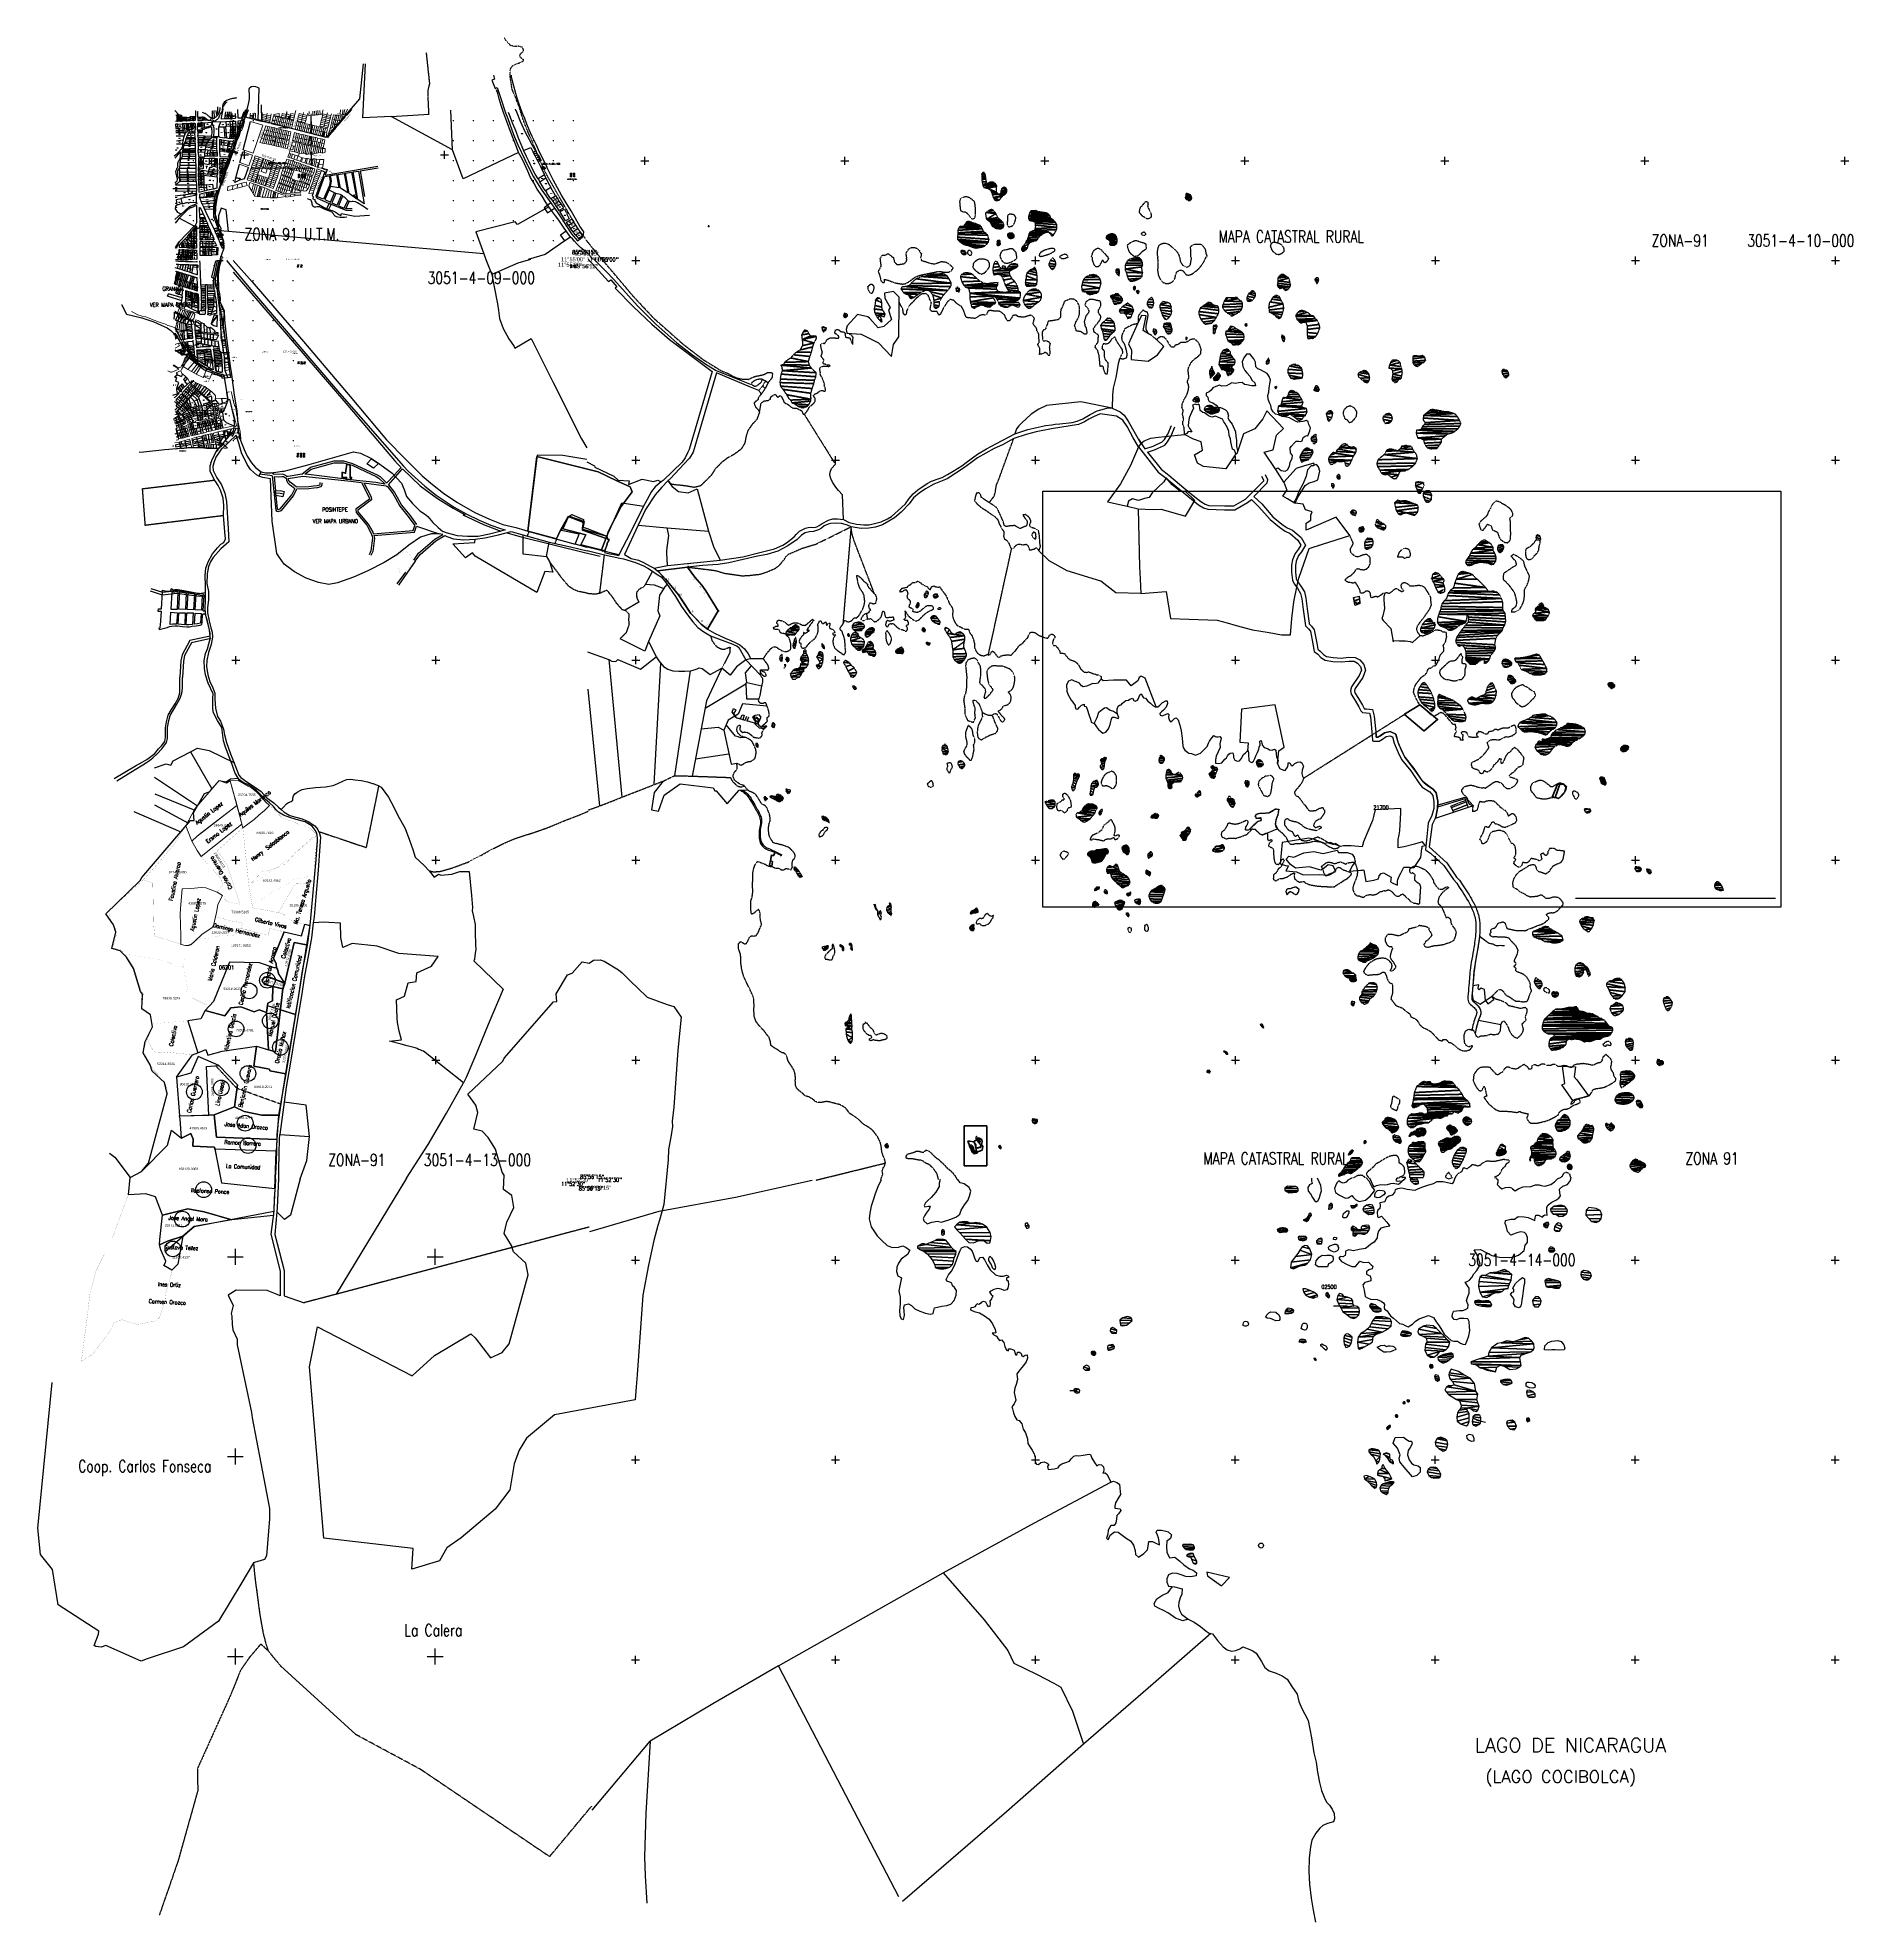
# Model space of a CAD drawing. Header units: metres. Extents: x 615331 to 657292, y 1301217 to 1321009.
# Drawn here: x 628743 to 637823, y 1311583 to 1321009 of the extents above; entities that cross this region are included whole.
import ezdxf
from ezdxf.enums import TextEntityAlignment as Align

# ---------------------------------------------------------------- set-up
doc = ezdxf.new("R2010")
doc.units = ezdxf.units.M
doc.header["$PDMODE"] = 32
doc.header["$PDSIZE"] = 0.5
for name, pattern in [('DIVIDE', [1.25, 0.5, -0.25, 0, -0.25, 0, -0.25]), ('DOT', [0.25, 0, -0.25]), ('HIDDEN', [0.375, 0.25, -0.125])]:
    doc.linetypes.add(name, pattern=pattern)
for name, color, linetype in [('-2', 1, 'Continuous'), ('-3', 7, 'Continuous'), ('-42', 7, 'Continuous'), ('-44', 7, 'Continuous'), ('-7', 7, 'Continuous'), ('1', 7, 'Continuous'), ('10', 7, 'Continuous'), ('2', 1, 'Continuous'), ('20', 7, 'Continuous'), ('3', 7, 'Continuous'), ('42', 7, 'Continuous'), ('44', 7, 'Continuous'), ('5', 7, 'Continuous'), ('6', 7, 'Continuous'), ('7', 7, 'Continuous'), ('9', 7, 'Continuous'), ('CAPA JAVIER', 2, 'Continuous'), ('CIRCULO PI', 2, 'Continuous'), ('CVL_CUADCON_LIN', 8, 'Continuous')]:
    doc.layers.add(name, color=color, linetype=linetype)
for name, color, linetype, lineweight in [('101', 3, 'Continuous', 0), ('1ER CEDULA', 7, 'Continuous', 0), ('1ER PROPIETARIO', 150, 'Continuous', 0), ('2DA CEDULA', 7, 'Continuous', 0), ('2DO PROPIETARIO', 7, 'Continuous', 0), ('486', 7, 'Continuous', 0), ('4861', 7, 'Continuous', 0), ('CALLES', 7, 'Continuous', 0), ('COLINDANCIAS', 7, 'Continuous', 0), ('Nivel 1', 7, 'Continuous', 0), ('Nivel 10', 7, 'Continuous', 0), ('Nivel 16', 7, 'Continuous', 0), ('Nivel 2', 7, 'Continuous', 0), ('Nivel 3', 7, 'Continuous', 0), ('Nivel 30', 7, 'Continuous', 0), ('Nivel 4', 7, 'Continuous', 0), ('Nivel 5', 7, 'Continuous', 0), ('Nivel 6', 7, 'Continuous', 0), ('Nivel 7', 7, 'Continuous', 0), ('NumMZLote', 172, 'Continuous', 0)]:
    doc.layers.add(name, color=color, linetype=linetype, lineweight=lineweight)
doc.layers.add('muebles', color=7, linetype='Continuous', lineweight=0, true_color=0x404040)
doc.styles.add('45', font='arial.ttf')
doc.styles.add('ROMANC', font='ROMANC', dxfattribs={"height": 0.2})
doc.styles.add('ROMANS', font='ROMANS', dxfattribs={"height": 0.2})
doc.styles.get("Standard").update_dxf_attribs({"font": 'arial.ttf'})
doc.styles.add('Style-ENGINEERING', font='ENGINEERING.shx')
doc.styles.add('Style-INTL_ISO', font='INTL_ISO.shx')
doc.styles.add('Style-Txt', font='txt_____.ttf')
doc.dimstyles.get("Standard").update_dxf_attribs({"dimtxt": 0.18, "dimasz": 0.18, "dimexe": 0.18, "dimexo": 0.0625, "dimgap": 0.09, "dimtad": 0, "dimtih": 1, "dimtoh": 1, "dimdec": 4, "dimzin": 0, "dimdsep": 46, "dimtxsty": 'Standard', "dimcen": 0.09, "dimadec": 0, "dimazin": 0, "dimtfac": 1, "dimtdec": 4, "dimtofl": 0, "dimtmove": 0, "dimatfit": 3, "dimfxl": 1, "dimtolj": 1, "dimtzin": 0, "dimarcsym": 0})
picture_1 = doc.add_image_def('image1.png', size_in_pixel=(1440, 2560))
picture_2 = doc.add_image_def('image2.jpg', size_in_pixel=(1123, 633))

# ---------------------------------------------------------------- blocks, each defined once
blk = doc.blocks.new('COORD')
at = {"layer": '42', "color": 2, "linetype": 'Continuous'}
for p, q in [((-2, 0), (2, 0)), ((0, -2), (0, 2))]:
    blk.add_line(p, q, dxfattribs=at)
blk = doc.blocks.new('COORD$')
at = {"layer": '42', "color": 2, "linetype": 'Continuous'}
blk.add_blockref('COORD', (0, 0), dxfattribs=at)
blk = doc.blocks.new('GRID')
at = {"layer": '42', "color": 1, "linetype": 'Continuous', "xscale": 19.99998603013819, "yscale": 19.99999068675897, "rotation": 1.33402420962e-05}
blk.add_blockref('COORD$', (-10.052, -10.816), dxfattribs=at)
blk.add_blockref('COORD$', (-10.052, -10.816), dxfattribs=at)
blk = doc.blocks.new('*D22')
at = {"layer": 'CVL_CUADCON_LIN', "color": 0, "lineweight": -2, "ltscale": 0.5, "transparency": 16777216}
for p, q in [((631578.6, 1318439.9), (631577.2, 1318434.1)), ((631577.5, 1318434.2), (631611.7, 1318426.2)), ((631646.9, 1318417.8), (631612.7, 1318425.9)), ((631648.5, 1318423.5), (631647.1, 1318417.6))]:
    blk.add_line(p, q, dxfattribs=at)
at = {"layer": 'CVL_CUADCON_LIN', "color": 0, "ltscale": 0.5, "transparency": 16777216}
for points in [[(631577.5, 1318434.2), (631577.4, 1318434.2), (631577.3, 1318434.2)], [(631646.9, 1318417.9), (631646.9, 1318417.8), (631647.1, 1318417.8)]]:
    blk.add_solid(points, dxfattribs=at)
at = {"layer": 'Defpoints', "color": 0, "ltscale": 0.5, "transparency": 16777216}
for p in [(631578.6, 1318440), (631647.1, 1318417.8), (631648.5, 1318423.5)]:
    blk.add_point(p, dxfattribs=at)
at = {"layer": 'CVL_CUADCON_LIN', "color": 0, "ltscale": 0.5, "transparency": 16777216, "insert": (631612.2, 1318426), "char_height": 0.18, "attachment_point": 5}
blk.add_mtext('\\A1;71.7438', dxfattribs=at)
blk = doc.blocks.new('TerminatorOpen')
at = {"color": 0, "linetype": 'Continuous', "lineweight": -2}
for q in [(-1, 0.25), (-1, 0), (-1, -0.25)]:
    blk.add_line((0, 0), q, dxfattribs=at)
blk = doc.blocks.new('*D23')
at = {"color": 0, "linetype": 'Continuous', "lineweight": -2, "transparency": 16777216}
for p, q in [((629698.2, 1320413.5), (629701.5, 1320412.4)), ((629701.4, 1320412.7), (629706.6, 1320429.1)), ((629711.9, 1320445.8), (629706.7, 1320429.4)), ((629708.9, 1320447), (629712.2, 1320445.9))]:
    blk.add_line(p, q, dxfattribs=at)
at = {"color": 0, "linetype": 'Continuous', "transparency": 16777216}
for points in [[(629701.4, 1320412.7), (629701.4, 1320412.6), (629701.3, 1320412.5)], [(629711.9, 1320445.8), (629712, 1320445.8), (629712, 1320446)]]:
    blk.add_solid(points, dxfattribs=at)
at = {"layer": 'Defpoints', "color": 0, "linetype": 'Continuous', "transparency": 16777216}
for p in [(629698.1, 1320413.5), (629701.3, 1320412.5), (629708.8, 1320447)]:
    blk.add_point(p, dxfattribs=at)
at = {"color": 0, "linetype": 'Continuous', "transparency": 16777216, "insert": (629706.7, 1320429.2), "char_height": 0.18, "attachment_point": 5}
blk.add_mtext('\\A1;35.1697', dxfattribs=at)
blk = doc.blocks.new('*D24')
at = {"color": 0, "linetype": 'Continuous', "lineweight": -2, "transparency": 16777216}
for p, q in [((629537.9, 1320055.6), (629537.8, 1320057)), ((629538, 1320056.8), (629545.5, 1320057)), ((629554.1, 1320057.2), (629546.6, 1320057)), ((629554.3, 1320056), (629554.2, 1320057.4))]:
    blk.add_line(p, q, dxfattribs=at)
at = {"color": 0, "linetype": 'Continuous', "transparency": 16777216}
for points in [[(629538, 1320056.8), (629538, 1320056.8), (629537.8, 1320056.8)], [(629554.1, 1320057.2), (629554.1, 1320057.2), (629554.2, 1320057.2)]]:
    blk.add_solid(points, dxfattribs=at)
at = {"layer": 'Defpoints', "color": 0, "linetype": 'Continuous', "transparency": 16777216}
for p in [(629537.9, 1320055.5), (629554.2, 1320057.2), (629554.3, 1320055.9)]:
    blk.add_point(p, dxfattribs=at)
at = {"color": 0, "linetype": 'Continuous', "transparency": 16777216, "insert": (629546, 1320057), "char_height": 0.18, "attachment_point": 5}
blk.add_mtext('\\A1;16.4205', dxfattribs=at)
blk = doc.blocks.new('*D25')
at = {"layer": 'CVL_CUADCON_LIN', "color": 0, "lineweight": -2, "ltscale": 0.5, "transparency": 16777216}
for p, q in [((631187.9, 1318517.6), (631193.5, 1318516.1)), ((631193.3, 1318516.3), (631196.5, 1318527.8)), ((631194.5, 1318541.3), (631200, 1318539.8)), ((631199.8, 1318539.7), (631196.6, 1318528.2))]:
    blk.add_line(p, q, dxfattribs=at)
at = {"layer": 'CVL_CUADCON_LIN', "color": 0, "ltscale": 0.5, "transparency": 16777216}
for points in [[(631193.3, 1318516.3), (631193.4, 1318516.3), (631193.3, 1318516.2)], [(631199.7, 1318539.7), (631199.8, 1318539.7), (631199.8, 1318539.8)]]:
    blk.add_solid(points, dxfattribs=at)
at = {"layer": 'Defpoints', "color": 0, "ltscale": 0.5, "transparency": 16777216}
for p in [(631187.9, 1318517.7), (631193.3, 1318516.2), (631194.4, 1318541.3)]:
    blk.add_point(p, dxfattribs=at)
at = {"layer": 'CVL_CUADCON_LIN', "color": 0, "ltscale": 0.5, "transparency": 16777216, "insert": (631196.5, 1318528), "char_height": 0.18, "attachment_point": 5}
blk.add_mtext('\\A1;24.5607', dxfattribs=at)
blk = doc.blocks.new('*D26')
at = {"layer": 'CVL_CUADCON_LIN', "color": 0, "lineweight": -2, "ltscale": 0.5, "transparency": 16777216}
for p, q in [((631331.5, 1318479.5), (631331.4, 1318479.6)), ((631331.6, 1318479.7), (631334.2, 1318490.9)), ((631336.8, 1318502.5), (631334.2, 1318491.3)), ((631336.7, 1318502.7), (631336.6, 1318502.8))]:
    blk.add_line(p, q, dxfattribs=at)
at = {"layer": 'CVL_CUADCON_LIN', "color": 0, "ltscale": 0.5, "transparency": 16777216}
for points in [[(631331.6, 1318479.7), (631331.7, 1318479.7), (631331.6, 1318479.5)], [(631336.7, 1318502.6), (631336.8, 1318502.5), (631336.8, 1318502.7)]]:
    blk.add_solid(points, dxfattribs=at)
at = {"layer": 'Defpoints', "color": 0, "ltscale": 0.5, "transparency": 16777216}
for p in [(631331.6, 1318479.5), (631331.6, 1318479.5), (631336.8, 1318502.7)]:
    blk.add_point(p, dxfattribs=at)
at = {"layer": 'CVL_CUADCON_LIN', "color": 0, "ltscale": 0.5, "transparency": 16777216, "insert": (631334.2, 1318491.1), "char_height": 0.18, "attachment_point": 5}
blk.add_mtext('\\A1;23.7708', dxfattribs=at)
blk = doc.blocks.new('*D27')
at = {"layer": 'CVL_CUADCON_LIN', "color": 0, "lineweight": -2, "ltscale": 0.5, "transparency": 16777216}
for p, q in [((631563.1, 1318447.3), (631562.2, 1318443.7)), ((631562.5, 1318443.8), (631569.9, 1318441.9)), ((631578.4, 1318439.8), (631570.9, 1318441.7)), ((631579.4, 1318443.2), (631578.5, 1318439.6))]:
    blk.add_line(p, q, dxfattribs=at)
at = {"layer": 'CVL_CUADCON_LIN', "color": 0, "ltscale": 0.5, "transparency": 16777216}
for points in [[(631562.5, 1318443.8), (631562.4, 1318443.8), (631562.3, 1318443.8)], [(631578.4, 1318439.8), (631578.4, 1318439.7), (631578.6, 1318439.7)]]:
    blk.add_solid(points, dxfattribs=at)
at = {"layer": 'Defpoints', "color": 0, "ltscale": 0.5, "transparency": 16777216}
for p in [(631562.3, 1318443.8), (631563.2, 1318447.4), (631579.5, 1318443.2)]:
    blk.add_point(p, dxfattribs=at)
at = {"layer": 'CVL_CUADCON_LIN', "color": 0, "ltscale": 0.5, "transparency": 16777216, "insert": (631570.4, 1318441.8), "char_height": 0.18, "attachment_point": 5}
blk.add_mtext('\\A1;16.8000', dxfattribs=at)
blk = doc.blocks.new('*D28')
at = {"layer": 'CVL_CUADCON_LIN', "color": 0, "lineweight": -2, "ltscale": 0.5, "transparency": 16777216}
for p, q in [((635884.3, 1317194.3), (635848, 1317180.3)), ((635887, 1317187.9), (635884.4, 1317194.6)), ((635813.1, 1317159.2), (635810.5, 1317166)), ((635810.7, 1317165.9), (635847, 1317179.9))]:
    blk.add_line(p, q, dxfattribs=at)
at = {"layer": 'CVL_CUADCON_LIN', "color": 0, "ltscale": 0.5, "transparency": 16777216}
for points in [[(635884.3, 1317194.4), (635884.3, 1317194.3), (635884.5, 1317194.4)], [(635810.7, 1317165.9), (635810.7, 1317165.8), (635810.5, 1317165.8)]]:
    blk.add_solid(points, dxfattribs=at)
at = {"layer": 'Defpoints', "color": 0, "ltscale": 0.5, "transparency": 16777216}
for p in [(635887, 1317187.8), (635810.5, 1317165.8), (635813.1, 1317159.2)]:
    blk.add_point(p, dxfattribs=at)
at = {"layer": 'CVL_CUADCON_LIN', "color": 0, "ltscale": 0.5, "transparency": 16777216, "insert": (635847.5, 1317180.1), "char_height": 0.18, "attachment_point": 5}
blk.add_mtext('\\A1;79.3000', dxfattribs=at)
blk = doc.blocks.new('*D29')
at = {"layer": 'CVL_CUADCON_LIN', "color": 0, "lineweight": -2, "ltscale": 0.5, "transparency": 16777216}
for p, q in [((634188.8, 1316966.1), (634189, 1316966)), ((634188.9, 1316966.3), (634189.3, 1316967.4)), ((634189.9, 1316968.9), (634189.5, 1316967.8)), ((634189.8, 1316969.1), (634190.1, 1316969))]:
    blk.add_line(p, q, dxfattribs=at)
at = {"layer": 'CVL_CUADCON_LIN', "color": 0, "ltscale": 0.5, "transparency": 16777216}
for points in [[(634188.9, 1316966.3), (634189, 1316966.2), (634188.9, 1316966.1)], [(634189.9, 1316968.9), (634189.9, 1316968.9), (634190, 1316969.1)]]:
    blk.add_solid(points, dxfattribs=at)
at = {"layer": 'Defpoints', "color": 0, "ltscale": 0.5, "transparency": 16777216}
for p in [(634188.7, 1316966.2), (634189.8, 1316969.1), (634190, 1316969.1)]:
    blk.add_point(p, dxfattribs=at)
at = {"layer": 'CVL_CUADCON_LIN', "color": 0, "ltscale": 0.5, "transparency": 16777216, "insert": (634189.4, 1316967.6), "char_height": 0.18, "attachment_point": 5}
blk.add_mtext('\\A1;3.1677', dxfattribs=at)
blk = doc.blocks.new('*D30')
at = {"layer": 'CVL_CUADCON_LIN', "color": 0, "lineweight": -2, "ltscale": 0.5, "transparency": 16777216}
for p, q in [((634191.4, 1316954.5), (634191.4, 1316954.6)), ((634191.6, 1316954.4), (634195.7, 1316955)), ((634200.7, 1316955.7), (634196.6, 1316955.1)), ((634200.9, 1316955.8), (634200.9, 1316955.9))]:
    blk.add_line(p, q, dxfattribs=at)
at = {"layer": 'CVL_CUADCON_LIN', "color": 0, "ltscale": 0.5, "transparency": 16777216}
for points in [[(634191.6, 1316954.4), (634191.6, 1316954.4), (634191.4, 1316954.4)], [(634200.7, 1316955.7), (634200.7, 1316955.7), (634200.9, 1316955.7)]]:
    blk.add_solid(points, dxfattribs=at)
at = {"layer": 'Defpoints', "color": 0, "ltscale": 0.5, "transparency": 16777216}
for p in [(634191.4, 1316954.4), (634200.9, 1316955.7), (634200.9, 1316955.7)]:
    blk.add_point(p, dxfattribs=at)
at = {"layer": 'CVL_CUADCON_LIN', "color": 0, "ltscale": 0.5, "transparency": 16777216, "insert": (634196.2, 1316955.1), "char_height": 0.18, "attachment_point": 5}
blk.add_mtext('\\A1;9.6010', dxfattribs=at)
blk = doc.blocks.new('*D31')
at = {"layer": 'CVL_CUADCON_LIN', "color": 0, "lineweight": -2, "ltscale": 0.5, "transparency": 16777216}
for p, q in [((634196.2, 1316945.5), (634196.3, 1316945.4)), ((634196.4, 1316945.6), (634198.7, 1316945.9)), ((634201.8, 1316946.4), (634199.6, 1316946)), ((634202, 1316946.3), (634202, 1316946.2))]:
    blk.add_line(p, q, dxfattribs=at)
at = {"layer": 'CVL_CUADCON_LIN', "color": 0, "ltscale": 0.5, "transparency": 16777216}
for points in [[(634196.4, 1316945.6), (634196.4, 1316945.5), (634196.2, 1316945.5)], [(634201.8, 1316946.4), (634201.8, 1316946.4), (634202, 1316946.4)]]:
    blk.add_solid(points, dxfattribs=at)
at = {"layer": 'Defpoints', "color": 0, "ltscale": 0.5, "transparency": 16777216}
for p in [(634196.2, 1316945.5), (634202, 1316946.4), (634202, 1316946.4)]:
    blk.add_point(p, dxfattribs=at)
at = {"layer": 'CVL_CUADCON_LIN', "color": 0, "ltscale": 0.5, "transparency": 16777216, "insert": (634199.1, 1316946), "char_height": 0.18, "attachment_point": 5}
blk.add_mtext('\\A1;5.8491', dxfattribs=at)
blk = doc.blocks.new('*D32')
at = {"layer": 'CVL_CUADCON_LIN', "color": 0, "lineweight": -2, "ltscale": 0.5, "transparency": 16777216}
for p, q in [((634190.1, 1316937.6), (634190.2, 1316937.6)), ((634190.1, 1316937.4), (634193.7, 1316932.1)), ((634197.5, 1316926.4), (634193.9, 1316931.7)), ((634197.6, 1316926.2), (634197.7, 1316926.3))]:
    blk.add_line(p, q, dxfattribs=at)
at = {"layer": 'CVL_CUADCON_LIN', "color": 0, "ltscale": 0.5, "transparency": 16777216}
for points in [[(634190.1, 1316937.4), (634190.1, 1316937.4), (634190, 1316937.5)], [(634197.5, 1316926.4), (634197.4, 1316926.3), (634197.6, 1316926.2)]]:
    blk.add_solid(points, dxfattribs=at)
at = {"layer": 'Defpoints', "color": 0, "ltscale": 0.5, "transparency": 16777216}
for p in [(634190, 1316937.5), (634197.6, 1316926.2), (634197.6, 1316926.2)]:
    blk.add_point(p, dxfattribs=at)
at = {"layer": 'CVL_CUADCON_LIN', "color": 0, "ltscale": 0.5, "transparency": 16777216, "insert": (634193.8, 1316931.9), "char_height": 0.18, "attachment_point": 5}
blk.add_mtext('\\A1;13.6126', dxfattribs=at)
blk = doc.blocks.new('*D33')
at = {"layer": 'CVL_CUADCON_LIN', "color": 0, "lineweight": -2, "ltscale": 0.5, "transparency": 16777216}
for p, q in [((634173.8, 1316935.6), (634173.9, 1316935.5)), ((634173.9, 1316935.7), (634174.6, 1316936.4)), ((634175.6, 1316937.4), (634175, 1316936.8)), ((634175.8, 1316937.5), (634175.9, 1316937.4))]:
    blk.add_line(p, q, dxfattribs=at)
at = {"layer": 'CVL_CUADCON_LIN', "color": 0, "ltscale": 0.5, "transparency": 16777216}
for points in [[(634173.9, 1316935.8), (634173.9, 1316935.7), (634173.8, 1316935.6)], [(634175.6, 1316937.4), (634175.7, 1316937.4), (634175.8, 1316937.5)]]:
    blk.add_solid(points, dxfattribs=at)
at = {"layer": 'Defpoints', "color": 0, "ltscale": 0.5, "transparency": 16777216}
for p in [(634173.8, 1316935.6), (634173.8, 1316935.6), (634175.8, 1316937.5)]:
    blk.add_point(p, dxfattribs=at)
at = {"layer": 'CVL_CUADCON_LIN', "color": 0, "ltscale": 0.5, "transparency": 16777216, "insert": (634174.8, 1316936.6), "char_height": 0.18, "attachment_point": 5}
blk.add_mtext('\\A1;2.7524', dxfattribs=at)
blk = doc.blocks.new('*D34')
at = {"layer": 'CVL_CUADCON_LIN', "color": 0, "lineweight": -2, "ltscale": 0.5, "transparency": 16777216}
for p, q in [((634165.9, 1316952.6), (634166, 1316952.5)), ((634166.1, 1316952.7), (634167, 1316952.9)), ((634168.7, 1316953.3), (634167.9, 1316953.1)), ((634168.9, 1316953.3), (634169, 1316953.2))]:
    blk.add_line(p, q, dxfattribs=at)
at = {"layer": 'CVL_CUADCON_LIN', "color": 0, "ltscale": 0.5, "transparency": 16777216}
for points in [[(634166.1, 1316952.7), (634166.1, 1316952.7), (634165.9, 1316952.6)], [(634168.7, 1316953.3), (634168.8, 1316953.3), (634168.9, 1316953.3)]]:
    blk.add_solid(points, dxfattribs=at)
at = {"layer": 'Defpoints', "color": 0, "ltscale": 0.5, "transparency": 16777216}
for p in [(634165.9, 1316952.6), (634165.9, 1316952.6), (634168.9, 1316953.3)]:
    blk.add_point(p, dxfattribs=at)
at = {"layer": 'CVL_CUADCON_LIN', "color": 0, "ltscale": 0.5, "transparency": 16777216, "insert": (634167.4, 1316953), "char_height": 0.18, "attachment_point": 5}
blk.add_mtext('\\A1;3.0843', dxfattribs=at)
blk = doc.blocks.new('*D35')
at = {"layer": 'CVL_CUADCON_LIN', "color": 0, "lineweight": -2, "ltscale": 0.5, "transparency": 16777216}
for p, q in [((634170.2, 1316965.5), (634170.2, 1316965.6)), ((634170.2, 1316965.3), (634172.3, 1316963.5)), ((634174.7, 1316961.2), (634172.7, 1316963.1)), ((634174.8, 1316961.1), (634174.7, 1316961))]:
    blk.add_line(p, q, dxfattribs=at)
at = {"layer": 'CVL_CUADCON_LIN', "color": 0, "ltscale": 0.5, "transparency": 16777216}
for points in [[(634170.3, 1316965.3), (634170.2, 1316965.3), (634170.1, 1316965.4)], [(634174.7, 1316961.3), (634174.7, 1316961.2), (634174.8, 1316961.1)]]:
    blk.add_solid(points, dxfattribs=at)
at = {"layer": 'Defpoints', "color": 0, "ltscale": 0.5, "transparency": 16777216}
for p in [(634170.1, 1316965.4), (634170.1, 1316965.4), (634174.8, 1316961.1)]:
    blk.add_point(p, dxfattribs=at)
at = {"layer": 'CVL_CUADCON_LIN', "color": 0, "ltscale": 0.5, "transparency": 16777216, "insert": (634172.5, 1316963.3), "char_height": 0.18, "attachment_point": 5}
blk.add_mtext('\\A1;6.3892', dxfattribs=at)
blk = doc.blocks.new('*D36')
at = {"layer": 'CVL_CUADCON_LIN', "color": 0, "lineweight": -2, "ltscale": 0.5, "transparency": 16777216}
for p, q in [((635983.6, 1316193.1), (635994.7, 1316176.7)), ((635994.7, 1316176.9), (636009.6, 1316187.1)), ((636025, 1316197.5), (636010.2, 1316187.4)), ((636014.2, 1316213.9), (636025.3, 1316197.5))]:
    blk.add_line(p, q, dxfattribs=at)
at = {"layer": 'CVL_CUADCON_LIN', "color": 0, "ltscale": 0.5, "transparency": 16777216}
for points in [[(635994.7, 1316177), (635994.7, 1316176.9), (635994.6, 1316176.8)], [(636025, 1316197.6), (636025.1, 1316197.5), (636025.2, 1316197.6)]]:
    blk.add_solid(points, dxfattribs=at)
at = {"layer": 'Defpoints', "color": 0, "ltscale": 0.5, "transparency": 16777216}
for p in [(635983.5, 1316193.1), (636014.1, 1316213.9), (636025.2, 1316197.6)]:
    blk.add_point(p, dxfattribs=at)
at = {"layer": 'CVL_CUADCON_LIN', "color": 0, "ltscale": 0.5, "transparency": 16777216, "insert": (636009.9, 1316187.2), "char_height": 0.18, "attachment_point": 5}
blk.add_mtext('\\A1;37.0198', dxfattribs=at)

msp = doc.modelspace()

# ---------------------------------------------------------------- linework, layer by layer
at = {"layer": '-2', "color": 1, "linetype": 'Continuous'}
for p, q in [((630587.50523, 1315304.52408), (630236.53323, 1314724.50708)), ((629524.94623, 1315063.52108), (629924.57923, 1315140.92708)), ((629924.57923, 1315140.92708), (629908.71023, 1315025.61408)), ((629939.79423, 1315136.00208), (629928.52323, 1315022.88708)), ((629976.38123, 1314717.09308), (630076.31823, 1314682.44808)), ((630334.25023, 1312522.07208), (629957.63523, 1312865.78508))]:
    msp.add_line(p, q, dxfattribs=at)
for points in [[(629932.73823, 1315302.09808), (629930.37823, 1315264.90808), (629925.77823, 1315205.87808), (629924.57923, 1315140.92708)], [(630055.98523, 1315302.55508), (630007.90323, 1315119.61408), (629977.54523, 1315098.86208), (629939.79423, 1315136.00208)], [(629946.58323, 1315302.15008), (629941.20623, 1315158.37008), (629939.79423, 1315136.00208)], [(629379.36623, 1314936.43808), (629524.94623, 1315063.52108), (629526.93023, 1315063.90508)], [(629908.71023, 1315025.61408), (629956.11023, 1314840.06808), (629956.38123, 1314717.04908)], [(629928.52323, 1315022.88708), (629976.10423, 1314842.60408), (629976.38123, 1314717.09308)], [(629956.38123, 1314717.04908), (629941.25923, 1314723.76708), (629889.96523, 1314743.00208), (629734.90123, 1314745.13308), (629695.35023, 1314720.39508), (629720.30723, 1314668.84808), (629711.05023, 1314628.67608), (629714.28923, 1314615.73108), (629716.04723, 1314574.75808), (629719.56323, 1314546.82208), (629740.43123, 1314500.19608), (629739.94823, 1314472.18008), (629812.24623, 1314132.46008), (629815.72623, 1314106.52308), (629903.13223, 1313653.06008), (629903.07623, 1313602.05108), (629887.51623, 1313415.73008), (629877.85123, 1313397.54808), (629827.40623, 1313382.12408)], [(629827.40623, 1313382.12408), (629822.15523, 1313380.51808), (629763.96323, 1313282.42408), (629647.49623, 1313090.23908), (629472.85823, 1312960.98308), (629290.94623, 1312900.60608), (629260.53723, 1312889.69208), (629083.07023, 1312967.42008), (629060.20623, 1312959.99708), (629034.16023, 1312962.51308), (629025.04723, 1312968.34808), (629048.02623, 1313023.78308), (629048.74823, 1313038.79608), (628846.26923, 1313171.07408), (628817.97823, 1313348.58308), (628757.59623, 1313422.48108), (628743.15923, 1313554.23308), (628814.70723, 1314282.67308)]]:
    msp.add_lwpolyline(points, dxfattribs=at)
msp.add_point((629957.63523, 1312865.78508), dxfattribs=at)
at = {"layer": '-3', "color": 30, "linetype": 'HIDDEN'}
for p, q in [((631501.38523, 1315060.62708), (630236.53323, 1314724.50708)), ((630236.53323, 1314724.50708), (630076.31823, 1314682.44808)), ((629895.58223, 1312940.65008), (629957.63523, 1312865.78508))]:
    msp.add_line(p, q, dxfattribs=at)
for points in [[(629822.15523, 1313380.51808), (629827.96123, 1313320.13908), (629834.31023, 1313268.08608), (629840.87423, 1313224.16508)], [(629837.59223, 1313246.12508), (629853.28923, 1313126.15508), (629860.86923, 1313081.98508), (629871.30123, 1313025.63508), (629883.46223, 1312978.94908), (629895.58223, 1312940.65008)], [(629895.58223, 1312940.65008), (629859.11523, 1312975.43908), (629800.71623, 1312906.26208), (629757.45623, 1312843.56908), (629705.49223, 1312714.61408), (629542.28923, 1312353.14408), (629543.41823, 1312242.21208), (629518.97923, 1312154.15908), (629488.04823, 1312044.21908), (629445.15023, 1311890.50708), (629410.36423, 1311790.20108), (629350.80123, 1311618.60908)], [(631512.42123, 1312163.78008), (631302.60523, 1311911.82108), (630909.87623, 1312177.43808), (630658.75323, 1312347.54508), (630334.25023, 1312522.07208)]]:
    msp.add_lwpolyline(points, dxfattribs=at)
at = {"layer": '-42', "color": 2, "ltscale": 0.5}
for p, q in [((632216.5794, 1317635.71841), (632222.7489, 1317653.63601)), ((632222.4572, 1317627.62831), (632216.5794, 1317635.71841)), ((632235.1102, 1317647.06341), (632222.4572, 1317627.62831)), ((632228.335, 1317619.53821), (632222.4572, 1317627.62831)), ((632222.7489, 1317653.63601), (632235.1102, 1317647.06341)), ((632234.2128, 1317611.44811), (632228.335, 1317619.53821))]:
    msp.add_line(p, q, dxfattribs=at)
at = {"layer": '-42', "color": 6, "ltscale": 0.5, "flags": 128}
msp.add_lwpolyline([(632216.5794, 1317635.71841), (632234.2128, 1317611.44811), (632239.99523, 1317607.5876), (632257.71315, 1317601.9477)], dxfattribs=at)
at = {"layer": '-42', "color": 2, "ltscale": 0.5, "flags": 128}
for points in [[(632234.2128, 1317611.44811), (632239.99523, 1317607.5876), (632244.41875, 1317606.11523), (632251.52462, 1317603.83972)], [(632280.66446, 1317594.93078), (632251.52462, 1317603.83972)], [(632257.71315, 1317601.9477), (632266.10434, 1317622.71662)], [(632266.10434, 1317622.71662), (632276.4198, 1317620.69396)], [(632276.4198, 1317620.69396), (632269.14706, 1317598.3081)], [(632280.66446, 1317594.93078), (632289.05565, 1317615.6997)], [(632290.22751, 1317592.00706), (632298.6187, 1317612.77598)], [(632338.04275, 1317577.38848), (632290.22751, 1317592.00706)]]:
    msp.add_lwpolyline(points, dxfattribs=at)
at = {"layer": '-42', "color": 6, "ltscale": 0.5, "flags": 128}
for points in [[(632269.14706, 1317598.3081), (632257.71315, 1317601.9477), (632266.10434, 1317622.71662), (632276.4198, 1317620.69396)], [(632346.97742, 1317584.58333), (632325.99705, 1317598.30854), (632338.96748, 1317607.677), (632355.07797, 1317598.38119)]]:
    msp.add_lwpolyline(points, close=True, dxfattribs=at)
at = {"layer": '-42', "ltscale": 0.5, "flags": 128}
msp.add_lwpolyline([(632360.56163, 1317611.67457), (632350.45999, 1317622.76316), (632340.78953, 1317620.21714), (632331.07524, 1317618.92385), (632318.33367, 1317611.49319), (632325.99705, 1317598.30854), (632346.97742, 1317584.58333)], dxfattribs=at)
at = {"layer": '-42', "color": 1, "ltscale": 0.5, "flags": 128}
msp.add_lwpolyline([(632346.97742, 1317584.58333), (632355.07797, 1317598.38119), (632360.56163, 1317611.67457), (632350.45999, 1317622.76316), (632340.78953, 1317620.21714), (632331.07524, 1317618.92385), (632318.33367, 1317611.49319), (632325.99705, 1317598.30854)], close=True, dxfattribs=at)
for points in [[(632325.99705, 1317598.30854), (632338.96748, 1317607.677)], [(632338.96748, 1317607.677), (632355.07797, 1317598.38119)]]:
    msp.add_lwpolyline(points, dxfattribs=at)
at = {"layer": '-42', "color": 2, "ltscale": 0.5}
msp.add_point((632290.22751, 1317592.00706), dxfattribs=at)
at = {"color": 1, "linetype": 'Continuous'}
for p, q in [((629545.81023, 1319381.68508), (629534.46902, 1319392.39661)), ((629540.96373, 1319374.55656), (629545.81023, 1319381.68508))]:
    msp.add_line(p, q, dxfattribs=at)
at = {"color": 5, "linetype": 'Continuous', "flags": 128}
for points in [[(629770.84011, 1320448.5975), (629807.4202, 1320590.05425)], [(629754.2974, 1320384.62618), (629768.24124, 1320438.54757)], [(629734.56829, 1320308.33286), (629752.0375, 1320375.88704)], [(629776.86463, 1320303.12264), (629796.55486, 1320360.64597)]]:
    msp.add_lwpolyline(points, dxfattribs=at)
at = {"color": 2, "linetype": 'Continuous', "flags": 128}
for points in [[(629720.31119, 1320435.97594), (629722.8424, 1320442.60941), (629741.87722, 1320435.41231), (629739.36363, 1320428.82563)], [(629537.92764, 1320062.78741), (629537.7214, 1320041.48841), (629514.22207, 1320041.31174), (629528.5564, 1320059.08841), (629529.8848, 1320061.18966)], [(629537.76797, 1320046.28818), (629537.7214, 1320041.48841), (629514.22207, 1320041.31174), (629518.23485, 1320046.28818)], [(629638.21112, 1320022.31755), (629640.3864, 1320017.53941), (629666.82241, 1320023.94079), (629664.65925, 1320028.22573)], [(634589.39552, 1313334.67638), (634593.39552, 1313315.67638), (634663.39552, 1313266.67638), (634703.39552, 1313307.67638)]]:
    msp.add_lwpolyline(points, close=True, dxfattribs=at)
for points in [[(629722.8424, 1320442.60941), (629741.87722, 1320435.41231)], [(629638.21112, 1320022.31755), (629640.3864, 1320017.53941), (629664.87858, 1320023.4701)]]:
    msp.add_lwpolyline(points, dxfattribs=at)
at = {"color": 5, "linetype": 'Continuous', "flags": 128}
for points in [[(629752.98572, 1320296.42654), (629729.20435, 1320284.73481), (629734.56829, 1320308.33286), (629755.90039, 1320304.9415)], [(629543.25163, 1319870.98218), (629543.71523, 1319860.18788), (629520.28713, 1319861.89218), (629520.81123, 1319871.63808)]]:
    msp.add_lwpolyline(points, close=True, dxfattribs=at)
at = {"color": 1, "linetype": 'Continuous', "flags": 128}
for points in [[(629755.90039, 1320304.9415), (629734.56829, 1320308.33286)], [(629752.98572, 1320296.42654), (629755.90039, 1320304.9415)], [(629534.46902, 1319392.39661), (629529.58317, 1319384.78264), (629540.96373, 1319374.55656)]]:
    msp.add_lwpolyline(points, dxfattribs=at)
at = {"color": 4, "linetype": 'Continuous', "flags": 128}
for points in [[(629776.86463, 1320303.12264), (629752.98572, 1320296.42654)], [(629640.3864, 1320017.53941), (629638.21112, 1320022.31755)], [(629640.3864, 1320017.53941), (629666.82241, 1320023.94079)], [(629640.3864, 1320017.53941), (629665.8505, 1320023.70544)], [(629640.3864, 1320017.53941), (629642.51334, 1320013.01435)], [(629642.51334, 1320013.01435), (629668.94934, 1320019.41573)], [(629664.65925, 1320028.22573), (629662.55467, 1320032.39462)], [(629666.82241, 1320023.94079), (629668.94934, 1320019.41573)]]:
    msp.add_lwpolyline(points, dxfattribs=at)
for points in [[(629537.92762, 1320062.7875), (629537.7214, 1320041.48841), (629514.22207, 1320041.31174), (629528.5564, 1320059.08841), (629529.8848, 1320061.18966)], [(629537.76797, 1320046.28818), (629537.7214, 1320041.48841), (629514.22207, 1320041.31174), (629518.23485, 1320046.28818)], [(629537.82865, 1320052.43788), (629537.76797, 1320046.28818), (629518.23485, 1320046.28818), (629523.19371, 1320052.43788)], [(629537.92762, 1320062.7875), (629537.82865, 1320052.43788), (629523.19371, 1320052.43788), (629528.5564, 1320059.08841), (629529.8848, 1320061.18966)], [(629642.51334, 1320013.01435), (629645.37129, 1320006.93404), (629666.18659, 1320012.57101), (629664.16184, 1320018.25645)]]:
    msp.add_lwpolyline(points, close=True, dxfattribs=at)
at = {"color": 3, "linetype": 'Continuous', "flags": 128}
msp.add_lwpolyline([(629537.92762, 1320062.7875), (629537.7214, 1320041.48841), (629514.22207, 1320041.31174), (629528.5564, 1320059.08841), (629529.8848, 1320061.18966)], close=True, dxfattribs=at)
for points in [[(629537.7214, 1320041.48841), (629514.22207, 1320041.31174)], [(629529.8848, 1320061.18966), (629528.97638, 1320059.75273)], [(629537.92762, 1320062.7875), (629529.8848, 1320061.18966)], [(629537.7214, 1320041.48841), (629537.92764, 1320062.78741)]]:
    msp.add_lwpolyline(points, dxfattribs=at)
for points in [[(629537.9276, 1320062.78736), (629537.76787, 1320046.28813), (629518.23315, 1320046.28596), (629528.5564, 1320059.08836), (629529.8848, 1320061.18966)], [(629934.27298, 1318719.72857), (629932.12612, 1318742.72859), (629955.28891, 1318744.04212), (629976.42844, 1318739.6059), (629969.42513, 1318712.49588)]]:
    msp.add_lwpolyline(points, close=True)
at = {"color": 6, "linetype": 'Continuous', "flags": 128}
for points in [[(629638.21112, 1320022.31755), (629635.76652, 1320027.68727)], [(629638.21112, 1320022.31755), (629635.82867, 1320027.55075)], [(629664.65925, 1320028.22573), (629662.56369, 1320032.37677)]]:
    msp.add_lwpolyline(points, dxfattribs=at)
msp.add_lwpolyline([(629635.78723, 1320027.64177), (629638.21112, 1320022.31755), (629664.65925, 1320028.22573), (629662.55467, 1320032.39462)], close=True, dxfattribs=at)
at = {"lineweight": 40}
for points in [[(629642.30905, 1320013.47071), (629640.69932, 1320017.06688)], [(629640.98036, 1320017.64349), (629668.06641, 1320024.35921)], [(629669.17609, 1320021.12828), (629642.99168, 1320013.15991)], [(629668.71438, 1320024.00664), (629669.49179, 1320021.74666)], [(630265.76439, 1318810.15316), (630265.27581, 1318834.67826)], [(630265.75417, 1318835.07071), (630268.29343, 1318834.51201)], [(630286.86283, 1318808.95559), (630266.27408, 1318809.63673)], [(630269.27007, 1318834.29711), (630282.35703, 1318831.41741)], [(630282.91749, 1318831.80473), (630289.44611, 1318876.58049)], [(630285.86668, 1318801.58971), (630287.26283, 1318808.4491)], [(630308.83886, 1318799.9615), (630286.26634, 1318801.07512)], [(630289.99405, 1318876.92159), (630305.88575, 1318871.78903)], [(630306.35276, 1318871.13544), (630305.27195, 1318809.69498)], [(630305.76311, 1318809.20187), (630311.7625, 1318809.28364)], [(630312.11326, 1318808.81324), (630309.48744, 1318800.41408)]]:
    msp.add_lwpolyline(points, dxfattribs=at)
at = {"color": 1}
for points in [[(632095.94579, 1320064.37372), (632096.30044, 1320064.27972), (632096.65514, 1320064.18589), (632097.56539, 1320066.78745), (632098.08836, 1320066.60474), (632099.90587, 1320065.96975), (632100.33129, 1320066.87793), (632098.64211, 1320067.53756), (632098.62578, 1320067.54172), (632096.40216, 1320068.10783), (632096.36676, 1320067.97973), (632096.22191, 1320066.9223)], [(632096.65514, 1320064.18589), (632097.00979, 1320064.09186), (632097.88515, 1320065.9606), (632100.4905, 1320065.3985), (632100.59446, 1320065.6219), (632100.96107, 1320066.11003), (632101.14005, 1320066.34867), (632101.04088, 1320066.5998), (632100.92129, 1320066.6471), (632100.33129, 1320066.87793), (632099.90587, 1320065.96975), (632097.56539, 1320066.78745)], [(632097.00979, 1320064.09186), (632097.36449, 1320063.99803), (632097.62028, 1320064.51144), (632097.95646, 1320065.04909), (632098.00266, 1320065.08229), (632098.72095, 1320064.82911), (632098.67733, 1320064.64069), (632098.63193, 1320064.51494), (632098.62163, 1320064.47443), (632098.65697, 1320064.41939), (632099.32983, 1320064.19881), (632099.85463, 1320064.00138), (632099.97127, 1320064.40028), (632100.28338, 1320064.95305), (632100.4905, 1320065.3985), (632097.88515, 1320065.9606)]]:
    msp.add_lwpolyline(points, close=True, dxfattribs=at)
at = {"color": 3}
for points in [[(629578.2117, 1319921.15141), (629583.9614, 1319921.21141), (629584.353, 1319941.20761), (629569.3535, 1319941.32731), (629569.44191, 1319937.36829), (629578.5325, 1319937.25281)], [(629583.1535, 1319941.21718), (629583.12824, 1319939.91529), (629578.5851, 1319939.89269), (629578.5325, 1319937.25281), (629569.44191, 1319937.36829), (629569.3535, 1319941.32731)], [(629578.2117, 1319921.15141), (629582.76147, 1319921.19889), (629582.94477, 1319930.55709), (629578.39815, 1319930.50955)], [(629578.39815, 1319930.50955), (629582.94781, 1319930.55712), (629583.12824, 1319939.91529), (629578.5851, 1319939.89269)], [(631336.79061, 1318502.72379), (631194.43123, 1318541.32508), (631238.97226, 1318915.04553), (631545.20392, 1318837.08291), (631639.20392, 1318792.08291), (631706.20392, 1318763.08291), (631716.12142, 1318737.9703), (631661.35793, 1318665.02118), (631596.86472, 1318540.32439), (631586.19939, 1318503.85179), (631467.55103, 1318546.65058), (631467.08359, 1318557.14017), (631471.70204, 1318576.59961), (631468.46754, 1318586.589), (631396.55718, 1318614.11899), (631357.90508, 1318546.36934)], [(632323.5373, 1317613.6478), (632341.28178, 1317609.6923), (632346.73674, 1317589.50638), (632345.60654, 1317576.09391), (632332.0993, 1317580.63448), (632333.43396, 1317587.45512)]]:
    msp.add_lwpolyline(points, close=True, dxfattribs=at)
at = {"color": 6}
msp.add_lwpolyline([(629578.21172, 1319921.15145), (629583.96142, 1319921.21145), (629584.35302, 1319941.20765), (629569.35352, 1319941.32735), (629569.44282, 1319937.32835), (629578.53252, 1319937.25285)], close=True, dxfattribs=at)
at = {"color": 3}
msp.add_lwpolyline([(629582.76147, 1319921.19889), (629583.1535, 1319941.21718)], dxfattribs=at)
for points in [[(629520.30056, 1319862.14182), (629520.79781, 1319871.38844)], [(629520.30056, 1319862.14182), (629520.63681, 1319868.39474)], [(629543.46589, 1319860.20602), (629520.53647, 1319861.87404)], [(629540.97249, 1319860.38742), (629520.53647, 1319861.87404)], [(629520.66366, 1319868.89402), (629520.79781, 1319871.38844)], [(629521.06113, 1319871.63077), (629543.00174, 1319870.98948)], [(629521.06113, 1319871.63077), (629543.00174, 1319870.98948)], [(629543.46589, 1319860.20602), (629541.47117, 1319860.35114)], [(629543.26236, 1319870.73241), (629543.70451, 1319860.43765)], [(629543.26236, 1319870.73241), (629543.70451, 1319860.43765)]]:
    msp.add_lwpolyline(points)
at = {"color": 1, "linetype": 'Continuous', "flags": 128}
msp.add_lwpolyline([(629534.46902, 1319392.39661), (629545.81023, 1319381.68508), (629540.96373, 1319374.55656), (629529.58317, 1319384.78264)], close=True, dxfattribs=at)
at = {"color": 4}
msp.add_lwpolyline([(635351.65255, 1318216.25501), (635355.30755, 1318178.12981), (635350.18139, 1318176.99625), (635330.70778, 1318169.40752), (635323.21672, 1318210.07331)], close=True, dxfattribs=at)
at = {"color": 5}
msp.add_lwpolyline([(632332.0993, 1317580.63448), (632345.60654, 1317576.09391), (632349.01855, 1317570.92919), (632362.06474, 1317561.58043), (632386.22432, 1317565.52821), (632388.32573, 1317564.84399), (632372.56532, 1317552.32095), (632352.05567, 1317556.44417), (632331.10262, 1317575.54108)], close=True, dxfattribs=at)
at = {"color": 2}
for points in [[(632332.0993, 1317580.63448), (632345.60654, 1317576.09391)], [(632346.73674, 1317589.50638), (632345.60654, 1317576.09391)]]:
    msp.add_lwpolyline(points, dxfattribs=at)
at = {"color": 10}
msp.add_lwpolyline([(635667.85134, 1316987.89115), (635649.56619, 1316981.8262), (635628.60101, 1316975.83926), (635575.99758, 1316963.13941), (635546.90235, 1316956.75749), (635545.98115, 1316981.67856), (635546.28602, 1316998.5426), (635552.03083, 1317021.59567), (635554.87566, 1317042.60672), (635559.14194, 1317133.26497), (635560.28977, 1317154.36603), (635430.85674, 1317147.17038), (635430.76872, 1317144.25039), (635430.37471, 1317142.61239), (635423.77348, 1317114.38047), (635417.38031, 1317093.99553), (635389.66573, 1317026.55873), (635373.76939, 1316987.08384), (635366.98719, 1316961.91692), (635311.74075, 1316967.25907), (635273.06044, 1316967.25896), (635257.99187, 1316963.22143), (635236.23013, 1316972.07907), (635206.31888, 1316983.23315), (635180.00666, 1316978.70323), (635123.60918, 1317000.57939), (635099.94899, 1317005.79946), (634967.14792, 1316983.26982), (634956.56708, 1316877.08011), (634982.54879, 1316869.49433), (634998.40424, 1316868.09023), (634984.14651, 1316842.99031), (635037.64608, 1316837.78046), (635071.47578, 1316821.54056), (635151.63515, 1316824.29078), (635192.49482, 1316821.36089), (635198.90476, 1316825.81091), (635235.55445, 1316839.11102), (635221.99221, 1316866.8021), (635195.63099, 1316872.22817), (635169.18372, 1316849.91127), (635160.26364, 1316846.22129), (635102.90317, 1316862.37145), (635032.35261, 1316855.23165), (635008.53237, 1316873.94173), (634985.64884, 1316901.21301), (634999.93224, 1316915.49662), (635024.94616, 1316911.08603), (635075.50129, 1316932.2721), (635124.0509, 1316939.65223), (635171.69051, 1316929.55237), (635242.28294, 1316945.56956), (635248.75683, 1316933.9846), (635290.8225, 1316933.53971), (635316.31729, 1316925.64479), (635326.67414, 1316910.04484), (635331.24196, 1316887.6399), (635318.26277, 1316868.60596), (635303.19652, 1316840.71205), (635339.56123, 1316843.85015), (635359.13908, 1316845.6512), (635362.62805, 1316845.50421), (635368.549, 1316846.30923), (635371.58698, 1316846.59724), (635374.52995, 1316846.13124), (635384.54349, 1316788.1904), (635424.38417, 1316795.07551), (635448.23297, 1316802.78158), (635450.68986, 1316816.68962), (635461.87372, 1316828.98266), (635472.46264, 1316831.49969), (635511.97628, 1316809.85882), (635507.99409, 1316786.85288), (635519.19699, 1316779.87692), (635542.58079, 1316770.99798), (635542.85763, 1316790.89304), (635544.72857, 1316798.71806), (635552.00642, 1316815.99611), (635559.34129, 1316831.41216), (635575.15402, 1316860.63625), (635586.16393, 1316861.17528), (635603.0648, 1316860.69232), (635615.3717, 1316859.71536), (635619.03467, 1316859.33537), (635626.07662, 1316858.20239), (635660.14013, 1316908.81955), (635665.55777, 1316953.98968), (635666.31176, 1316954.97568), (635666.10168, 1316965.83471), (635682.52554, 1316968.17176), (635676.81947, 1316975.14378)], close=True, dxfattribs=at)
at = {"lineweight": 40}
for centre in [(629640.49504, 1320017.52325), (629642.51334, 1320013.01435), (629668.55174, 1320024.47945), (629669.65444, 1320021.27385), (630265.26585, 1318835.17816), (630265.77435, 1318809.65326), (630268.78175, 1318834.40456), (630282.84535, 1318831.30996), (630285.76695, 1318801.09976), (630287.36255, 1318808.93906), (630289.51825, 1318877.07526), (630305.26315, 1318809.19506), (630306.36155, 1318871.63536), (630309.33825, 1318799.93686), (630312.26245, 1318809.29046)]:
    msp.add_circle(centre, 0.5, dxfattribs=at)
for centre in [(629520.28713, 1319861.89218), (629520.28713, 1319861.89218), (629520.81123, 1319871.63808), (629520.81123, 1319871.63808), (629543.25163, 1319870.98218), (629543.25163, 1319870.98218), (629543.71523, 1319860.18788), (629543.71523, 1319860.18788)]:
    msp.add_circle(centre, 0.25)
for p in [(629640.49504, 1320017.52325), (629642.51334, 1320013.01435), (629668.55174, 1320024.47945), (629669.65444, 1320021.27385), (630265.26585, 1318835.17816), (630265.77435, 1318809.65326), (630268.78175, 1318834.40456), (630282.84535, 1318831.30996), (630285.76695, 1318801.09976), (630287.36255, 1318808.93906), (630289.51825, 1318877.07526), (630305.26315, 1318809.19506), (630306.36155, 1318871.63536), (630309.33825, 1318799.93686), (630312.26245, 1318809.29046)]:
    msp.add_point(p)
at = {"layer": '2', "color": 1, "linetype": 'Continuous'}
for p, q in [((629845.36823, 1320597.90308), (629850.34623, 1320756.56308)), ((629429.7464, 1320645.58941), (629449.4154, 1320623.14241)), ((629439.1344, 1320591.23941), (629432.2294, 1320590.72141)), ((629433.1754, 1320621.11741), (629439.3234, 1320621.07041)), ((629439.3234, 1320621.07041), (629439.1344, 1320591.23941)), ((629439.1344, 1320591.23941), (629444.0124, 1320591.23241)), ((629446.0814, 1320621.02941), (629439.3234, 1320621.07041)), ((629443.1734, 1320577.19941), (629464.8074, 1320578.35741)), ((629445.8074, 1320555.62641), (629443.1734, 1320577.19941)), ((629443.6614, 1320602.00241), (629444.8294, 1320602.06341)), ((629444.0124, 1320591.23241), (629443.6614, 1320602.00241)), ((629448.2764, 1320591.62641), (629444.0124, 1320591.23241)), ((629444.8294, 1320602.06341), (629444.7124, 1320615.02041)), ((629444.7124, 1320615.02041), (629445.9844, 1320614.87941)), ((629446.0814, 1320621.02941), (629445.9844, 1320614.87941)), ((629445.9844, 1320614.87941), (629449.2894, 1320614.60341)), ((629449.6384, 1320620.95941), (629446.0814, 1320621.02941)), ((629449.2894, 1320614.60341), (629448.2764, 1320591.62641)), ((629453.8634, 1320591.87941), (629448.2764, 1320591.62641)), ((629449.4154, 1320623.14241), (629449.6384, 1320620.95941)), ((629449.4154, 1320623.14241), (629454.1444, 1320622.72641)), ((629454.1444, 1320622.72641), (629453.4144, 1320607.88241)), ((629453.4144, 1320607.88241), (629454.4904, 1320606.87541)), ((629454.4904, 1320606.87541), (629453.8634, 1320591.87941)), ((629457.6224, 1320592.01441), (629453.8634, 1320591.87941)), ((629454.1444, 1320622.72641), (629457.8564, 1320622.35341)), ((629457.8564, 1320622.35341), (629457.6224, 1320592.01441)), ((629457.6224, 1320592.01441), (629461.5834, 1320592.20141)), ((629457.8564, 1320622.35341), (629461.6154, 1320622.43741)), ((629461.5834, 1320592.20141), (629461.6664, 1320611.10641)), ((629466.6114, 1320592.44941), (629461.5834, 1320592.20141)), ((629461.6154, 1320622.43741), (629461.6664, 1320611.10641)), ((629461.6664, 1320611.10641), (629466.6954, 1320611.25241)), ((629475.8774, 1320579.06541), (629464.8074, 1320578.35741)), ((629464.8074, 1320578.35741), (629468.4994, 1320557.70841)), ((629466.6954, 1320611.25241), (629466.6114, 1320592.44941)), ((629471.8924, 1320592.69941), (629466.6114, 1320592.44941)), ((629466.6954, 1320611.25241), (629471.8244, 1320611.50141)), ((629471.8244, 1320611.50141), (629479.5954, 1320611.82441)), ((629471.8244, 1320611.50141), (629471.8924, 1320592.69941)), ((629479.3084, 1320592.96941), (629471.8924, 1320592.69941)), ((629485.9824, 1320579.71441), (629475.8774, 1320579.06541)), ((629481.5884, 1320531.65441), (629475.8774, 1320579.06541)), ((629479.5954, 1320611.82441), (629479.3084, 1320592.96941)), ((629484.0824, 1320593.16441), (629479.3084, 1320592.96941)), ((629479.5954, 1320611.82441), (629483.9634, 1320611.96541)), ((629483.9634, 1320611.96541), (629488.4314, 1320612.36041)), ((629483.9634, 1320611.96541), (629484.0824, 1320593.16441)), ((629484.0824, 1320593.16441), (629489.1614, 1320593.41241)), ((629485.9824, 1320579.71441), (629490.2494, 1320579.80341)), ((629491.2154, 1320540.27641), (629485.9824, 1320579.71441)), ((629488.4314, 1320612.36041), (629488.4944, 1320611.03941)), ((629488.4944, 1320611.03941), (629505.4674, 1320610.63141)), ((629489.1614, 1320593.41241), (629488.4944, 1320611.03941)), ((629505.6674, 1320594.06741), (629489.1614, 1320593.41241)), ((629490.2494, 1320579.80341), (629495.1244, 1320580.05041)), ((629490.2494, 1320579.80341), (629495.4124, 1320542.49941)), ((629495.1244, 1320580.05041), (629504.9254, 1320580.54341)), ((629495.1244, 1320580.05041), (629499.8534, 1320545.79141)), ((629510.7644, 1320581.00241), (629504.9254, 1320580.54341)), ((629504.9254, 1320580.54341), (629507.4844, 1320567.25241)), ((629505.3754, 1320615.15341), (629516.8574, 1320615.25541)), ((629505.4674, 1320610.63141), (629505.3754, 1320615.15341)), ((629505.4674, 1320610.63141), (629505.6674, 1320594.06741)), ((629517.6024, 1320594.63041), (629505.6674, 1320594.06741)), ((629510.7644, 1320581.00241), (629520.5144, 1320581.54641)), ((629515.6104, 1320550.75841), (629510.7644, 1320581.00241)), ((629516.8574, 1320615.25541), (629530.4724, 1320615.42741)), ((629516.8574, 1320615.25541), (629517.6024, 1320594.63041)), ((629520.5144, 1320581.54641), (629521.7084, 1320573.17241)), ((629530.4724, 1320615.42741), (629530.2084, 1320610.95341)), ((629544.0224, 1320611.58441), (629563.8354, 1320611.76041)), ((629551.2444, 1320582.53041), (629557.8964, 1320582.94541)), ((629551.9154, 1320564.44641), (629551.2444, 1320582.53041)), ((629565.3614, 1320583.36741), (629557.8964, 1320582.94541)), ((629557.8964, 1320582.94541), (629558.6334, 1320563.23541)), ((629563.8354, 1320611.76041), (629563.5214, 1320595.85241)), ((629563.5214, 1320595.85241), (629570.1754, 1320596.06341)), ((629570.2874, 1320611.86841), (629563.8354, 1320611.76041)), ((629565.3614, 1320583.36741), (629575.0114, 1320583.75841)), ((629566.0664, 1320561.52341), (629565.3614, 1320583.36741)), ((629570.1754, 1320596.06341), (629570.2874, 1320611.86841)), ((629576.2724, 1320596.11841), (629570.1754, 1320596.06341)), ((629570.2874, 1320611.86841), (629576.4334, 1320612.02541)), ((629575.0114, 1320583.75841), (629575.4214, 1320560.89441)), ((629576.4334, 1320612.02541), (629576.2724, 1320596.11841)), ((629596.4404, 1320596.34841), (629576.2724, 1320596.11841)), ((629576.4334, 1320612.02541), (629596.4404, 1320596.34841)), ((629618.0364, 1320607.33841), (629617.9714, 1320642.68041)), ((629649.4264, 1320563.28041), (629658.4944, 1320588.82041)), ((629658.4944, 1320588.82041), (629683.8374, 1320589.90941)), ((629678.9444, 1320602.87541), (629683.2404, 1320639.19641)), ((629689.7634, 1320603.22541), (629678.9444, 1320602.87541)), ((629683.8374, 1320589.90941), (629704.2004, 1320591.15741)), ((629683.8374, 1320589.90941), (629684.8304, 1320564.30741)), ((629691.7794, 1320638.81441), (629689.7634, 1320603.22541)), ((629698.0424, 1320603.50241), (629689.7634, 1320603.22541)), ((629700.2624, 1320639.09341), (629698.0424, 1320603.50241)), ((629707.3374, 1320603.88941), (629698.0424, 1320603.50241)), ((629704.2004, 1320591.15741), (629716.8494, 1320591.37141)), ((629704.2004, 1320591.15741), (629704.9854, 1320566.01041)), ((629708.3934, 1320638.86041), (629707.3374, 1320603.88941)), ((629707.3374, 1320603.88941), (629715.0584, 1320604.00941)), ((629715.0584, 1320604.00941), (629716.4504, 1320629.93741)), ((629716.8494, 1320591.37141), (629717.7314, 1320566.78441)), ((629759.2604, 1320592.91741), (629753.0414, 1320572.58641)), ((629761.5934, 1320593.29441), (629759.2604, 1320592.91741)), ((629761.5934, 1320593.29441), (629770.2874, 1320615.17141)), ((629774.4964, 1320593.56141), (629761.5934, 1320593.29441)), ((629765.3244, 1320568.32541), (629774.4964, 1320593.56141)), ((629770.2874, 1320615.17141), (629783.7414, 1320650.10041)), ((629770.2874, 1320615.17141), (629780.3754, 1320612.11041)), ((629780.3754, 1320612.11041), (629774.4964, 1320593.56141)), ((629845.36823, 1320597.90308), (629778.20423, 1320611.96108)), ((629781.6004, 1320611.46141), (629780.3754, 1320612.11041)), ((629795.9024, 1320648.17641), (629781.6004, 1320611.46141)), ((630510.30723, 1320614.64208), (630699.98823, 1320626.28608)), ((630817.84323, 1320448.33508), (630510.30723, 1320614.64208)), ((630817.84323, 1320448.33508), (630809.58923, 1320646.31208)), ((629433.2164, 1320554.54841), (629445.8074, 1320555.62641)), ((629470.8774, 1320541.92541), (629433.9614, 1320539.56441)), ((629434.0124, 1320545.20541), (629469.9614, 1320547.65941)), ((629434.2104, 1320534.48541), (629471.7454, 1320535.83541)), ((629474.9614, 1320517.26541), (629434.8774, 1320516.85741)), ((629470.3974, 1320496.49241), (629436.4734, 1320492.02241)), ((629468.4994, 1320557.70841), (629445.8074, 1320555.62641)), ((629469.9614, 1320547.65941), (629468.4994, 1320557.70841)), ((629469.2104, 1320478.89841), (629469.7174, 1320484.64541)), ((629469.7174, 1320484.64541), (629470.2694, 1320491.05341)), ((629469.9614, 1320547.65941), (629470.8774, 1320541.92541)), ((629470.2694, 1320491.05341), (629470.3294, 1320495.62741)), ((629471.7454, 1320535.83541), (629470.8774, 1320541.92541)), ((629471.7454, 1320535.83541), (629478.6924, 1320526.03841)), ((629478.6924, 1320526.03841), (629474.9614, 1320517.26541)), ((629478.2384, 1320486.29641), (629475.6184, 1320478.19341)), ((629483.3284, 1320496.45441), (629478.2384, 1320486.29641)), ((629478.2384, 1320486.29641), (629486.7714, 1320486.57541)), ((629478.6924, 1320526.03841), (629481.5884, 1320531.65441)), ((629481.5884, 1320531.65441), (629483.3824, 1320535.63341)), ((629483.3284, 1320496.45441), (629486.2394, 1320506.13541)), ((629530.8734, 1320497.68941), (629483.3284, 1320496.45441)), ((629483.3824, 1320535.63341), (629491.2154, 1320540.27641)), ((629487.3744, 1320509.85441), (629486.2394, 1320506.13541)), ((629486.2394, 1320506.13541), (629530.4864, 1320506.88441)), ((629531.1624, 1320488.18941), (629486.7714, 1320486.57541)), ((629486.7714, 1320486.57541), (629486.8344, 1320479.51241)), ((629487.6594, 1320511.99141), (629487.3744, 1320509.85441)), ((629487.3744, 1320509.85441), (629508.5044, 1320510.49941)), ((629495.7154, 1320531.37341), (629487.6594, 1320511.99141)), ((629495.4124, 1320542.49941), (629491.2154, 1320540.27641)), ((629499.8534, 1320545.79141), (629495.4124, 1320542.49941)), ((629508.0554, 1320532.09241), (629495.7154, 1320531.37341)), ((629502.9864, 1320547.69941), (629499.8534, 1320545.79141)), ((629510.2834, 1320549.89841), (629502.9864, 1320547.69941)), ((629507.4844, 1320567.25241), (629510.2834, 1320549.89841)), ((629507.4844, 1320567.25241), (629511.8814, 1320547.32041)), ((629529.2394, 1320532.43341), (629508.0554, 1320532.09241)), ((629508.0554, 1320532.09241), (629508.5044, 1320510.49941)), ((629508.5044, 1320510.49941), (629530.0924, 1320511.09841)), ((629511.8814, 1320547.32041), (629515.6104, 1320550.75841)), ((629520.8844, 1320568.69341), (629514.3354, 1320568.12641)), ((629514.3354, 1320568.12641), (629516.7664, 1320552.09041)), ((629516.7664, 1320552.09041), (629515.6104, 1320550.75841)), ((629521.7084, 1320573.17241), (629520.4894, 1320573.11041)), ((629520.4894, 1320573.11041), (629520.8844, 1320568.69341)), ((629530.0924, 1320511.09841), (629529.2394, 1320532.43341)), ((629530.4864, 1320506.88441), (629530.0924, 1320511.09841)), ((629530.4864, 1320506.88441), (629530.8734, 1320497.68941)), ((629531.1624, 1320488.18941), (629530.8734, 1320497.68941)), ((629531.3764, 1320481.38241), (629531.1624, 1320488.18941)), ((629543.9874, 1320547.80941), (629565.2704, 1320548.40541)), ((629544.1974, 1320541.45941), (629543.9874, 1320547.80941)), ((629565.4844, 1320541.59841), (629544.1974, 1320541.45941)), ((629544.1974, 1320541.45941), (629544.2514, 1320535.46341)), ((629544.2514, 1320535.46341), (629565.5354, 1320535.90741)), ((629544.2514, 1320535.46341), (629544.3894, 1320520.16941)), ((629544.3894, 1320520.16941), (629612.7034, 1320517.01641)), ((629544.9814, 1320510.87541), (629544.3894, 1320520.16941)), ((629544.9814, 1320510.87541), (629544.9074, 1320502.18441)), ((629544.9074, 1320502.18441), (629604.1074, 1320501.13641)), ((629545.2724, 1320495.48041), (629544.9074, 1320502.18441)), ((629610.8164, 1320506.58241), (629544.9814, 1320510.87541)), ((629545.2724, 1320495.48041), (629545.1284, 1320488.92341)), ((629545.1284, 1320488.92341), (629595.4654, 1320490.38741)), ((629545.3374, 1320482.67541), (629545.1284, 1320488.92341)), ((629598.8164, 1320496.26141), (629545.2724, 1320495.48041)), ((629592.3244, 1320483.75341), (629545.3374, 1320482.67541)), ((629558.6334, 1320563.23541), (629551.9154, 1320564.44641)), ((629558.6334, 1320563.23541), (629566.0664, 1320561.52341)), ((629565.2704, 1320548.40541), (629565.4844, 1320541.59841)), ((629565.5354, 1320535.90741), (629565.4844, 1320541.59841)), ((629575.4214, 1320560.89441), (629566.0664, 1320561.52341)), ((629587.5504, 1320477.91841), (629592.3244, 1320483.75341)), ((629593.6194, 1320486.61141), (629592.3244, 1320483.75341)), ((629595.4654, 1320490.38741), (629593.6194, 1320486.61141)), ((629593.6194, 1320486.61141), (629638.9144, 1320483.86341)), ((629595.4654, 1320490.38741), (629598.2714, 1320494.73241)), ((629598.8164, 1320496.26141), (629598.2714, 1320494.73241)), ((629598.2714, 1320494.73241), (629638.6234, 1320493.61741)), ((629604.1074, 1320501.13641), (629598.8164, 1320496.26141)), ((629604.1074, 1320501.13641), (629610.8164, 1320506.58241)), ((629612.0774, 1320507.55941), (629610.8164, 1320506.58241)), ((629612.7034, 1320517.01641), (629612.0774, 1320507.55941)), ((629622.1844, 1320507.95341), (629612.2064, 1320509.50341)), ((629622.1844, 1320507.95341), (629622.5584, 1320517.25641)), ((629638.3594, 1320505.91241), (629622.1844, 1320507.95341)), ((629622.5584, 1320517.25641), (629638.1694, 1320515.76941)), ((629638.1694, 1320515.76941), (629638.3594, 1320505.91241)), ((629638.1694, 1320515.76941), (629649.7594, 1320515.11041)), ((629638.6234, 1320493.61741), (629638.3594, 1320505.91241)), ((629638.9144, 1320483.86341), (629638.6234, 1320493.61741)), ((629639.2314, 1320476.85341), (629638.9144, 1320483.86341)), ((629649.4264, 1320563.28041), (629673.1974, 1320564.10241)), ((629649.7594, 1320515.11041), (629649.4264, 1320563.28041)), ((629661.8174, 1320473.85241), (629662.0494, 1320498.80541)), ((629662.0494, 1320498.80541), (629676.1474, 1320496.13641)), ((629673.1974, 1320564.10241), (629678.5724, 1320508.91241)), ((629673.1974, 1320564.10241), (629681.7334, 1320564.07641)), ((629675.0494, 1320471.42941), (629676.1474, 1320496.13641)), ((629676.1474, 1320496.13641), (629676.3434, 1320496.90041)), ((629676.3434, 1320496.90041), (629697.1074, 1320493.12141)), ((629686.7114, 1320507.81641), (629678.5724, 1320508.91241)), ((629684.8304, 1320564.30741), (629681.7334, 1320564.07641)), ((629681.7334, 1320564.07641), (629686.7114, 1320507.81641)), ((629704.9854, 1320566.01041), (629684.8304, 1320564.30741)), ((629686.7114, 1320507.81641), (629703.2944, 1320505.62641)), ((629697.1074, 1320493.12141), (629690.6744, 1320468.36741)), ((629697.1074, 1320493.12141), (629705.1514, 1320491.31241)), ((629698.5104, 1320467.11541), (629705.1514, 1320491.31241)), ((629703.2944, 1320505.62641), (629704.9474, 1320525.20541)), ((629711.5344, 1320504.68341), (629703.2944, 1320505.62641)), ((629705.0044, 1320530.13441), (629704.9474, 1320525.20541)), ((629704.9474, 1320525.20541), (629714.0504, 1320524.26941)), ((629707.6254, 1320566.23741), (629704.9854, 1320566.01041)), ((629705.4584, 1320536.13541), (629705.0044, 1320530.13441)), ((629705.0044, 1320530.13441), (629733.7714, 1320529.01841)), ((629705.8554, 1320542.84641), (629705.4584, 1320536.13541)), ((629705.4584, 1320536.13541), (629734.8284, 1320535.78641)), ((629706.2064, 1320548.99841), (629705.8554, 1320542.84641)), ((629705.8554, 1320542.84641), (629734.3634, 1320542.28641)), ((629706.6094, 1320554.99841), (629706.2064, 1320548.99841)), ((629706.2064, 1320548.99841), (629734.2614, 1320547.92641)), ((629707.1134, 1320561.04941), (629706.6094, 1320554.99841)), ((629706.6094, 1320554.99841), (629734.0084, 1320553.46341)), ((629707.1134, 1320561.04941), (629707.6254, 1320566.23741)), ((629733.7454, 1320560.16841), (629707.1134, 1320561.04941)), ((629707.6254, 1320566.23741), (629717.7314, 1320566.78441)), ((629714.0504, 1320524.26941), (629711.5344, 1320504.68341)), ((629718.7584, 1320503.62941), (629711.5344, 1320504.68341)), ((629714.0504, 1320524.26941), (629723.0494, 1320523.58741)), ((629717.7314, 1320566.78441), (629733.3704, 1320567.94041)), ((629723.0494, 1320523.58741), (629718.7584, 1320503.62941)), ((629732.6624, 1320522.40241), (629723.0494, 1320523.58741)), ((629727.7494, 1320481.35041), (629737.8374, 1320517.67141)), ((629733.7714, 1320529.01841), (629732.6624, 1320522.40241)), ((629746.1864, 1320515.86541), (629732.8414, 1320480.07441)), ((629733.3704, 1320567.94041), (629733.7454, 1320560.16841)), ((629734.0084, 1320553.46341), (629733.7454, 1320560.16841)), ((629733.7714, 1320529.01841), (629734.8284, 1320535.78641)), ((629734.2614, 1320547.92641), (629734.0084, 1320553.46341)), ((629734.3634, 1320542.28641), (629734.2614, 1320547.92641)), ((629734.8284, 1320535.78641), (629734.3634, 1320542.28641)), ((629742.3224, 1320533.05841), (629737.8374, 1320517.67141)), ((629737.8374, 1320517.67141), (629745.1664, 1320516.26341)), ((629742.6464, 1320547.79741), (629742.3224, 1320533.05841)), ((629748.5154, 1320550.49241), (629742.6464, 1320547.79741)), ((629745.1664, 1320516.26341), (629757.6464, 1320546.50841)), ((629745.1664, 1320516.26341), (629746.1864, 1320515.86541)), ((629748.6034, 1320557.70941), (629746.7254, 1320551.79741)), ((629746.7254, 1320551.79741), (629748.5154, 1320550.49241)), ((629757.6464, 1320546.50841), (629748.5154, 1320550.49241)), ((629753.0414, 1320572.58641), (629748.6034, 1320557.70941)), ((629748.6034, 1320557.70941), (629759.7224, 1320552.87841)), ((629753.0414, 1320572.58641), (629765.3244, 1320568.32541)), ((629757.6464, 1320546.50841), (629759.7224, 1320552.87841)), ((629759.7224, 1320552.87841), (629765.3244, 1320568.32541)), ((629437.1594, 1320477.85141), (629469.2104, 1320478.89841)), ((629454.8204, 1320389.99441), (629454.6564, 1320385.62341)), ((629455.0984, 1320392.94441), (629454.8204, 1320389.99441)), ((629455.6854, 1320395.49041), (629455.0984, 1320392.94441)), ((629456.8574, 1320400.78541), (629455.6854, 1320395.49041)), ((629461.3384, 1320405.24641), (629456.8574, 1320400.78541)), ((629463.6804, 1320410.34941), (629461.3384, 1320405.24641)), ((629461.3384, 1320405.24641), (629533.8384, 1320405.58641)), ((629465.1124, 1320414.98641), (629463.6804, 1320410.34941)), ((629466.0204, 1320438.16641), (629464.7494, 1320432.66641)), ((629464.7494, 1320432.66641), (629532.7614, 1320434.89741)), ((629464.7494, 1320432.66641), (629465.5484, 1320422.96841)), ((629466.1024, 1320417.84041), (629465.1124, 1320414.98641)), ((629465.1124, 1320414.98641), (629533.5894, 1320416.30641)), ((629465.5484, 1320422.96841), (629533.2614, 1320424.48541)), ((629465.5484, 1320422.96841), (629465.9764, 1320420.53241)), ((629465.9764, 1320420.53241), (629466.1024, 1320417.84041)), ((629466.9944, 1320442.85041), (629466.0204, 1320438.16641)), ((629466.0204, 1320438.16641), (629532.9134, 1320440.48941)), ((629468.4704, 1320448.19941), (629466.9944, 1320442.85041)), ((629466.9944, 1320442.85041), (629532.6134, 1320445.66941)), ((629469.4364, 1320453.79741), (629468.4704, 1320448.19941)), ((629468.4704, 1320448.19941), (629532.2664, 1320450.29041)), ((629473.1454, 1320470.75241), (629469.4364, 1320453.79741)), ((629469.4364, 1320453.79741), (629532.1594, 1320456.54041)), ((629475.6184, 1320478.19341), (629473.1454, 1320470.75241)), ((629473.1454, 1320470.75241), (629531.6644, 1320472.03441)), ((629475.6184, 1320478.19341), (629531.5944, 1320479.75841)), ((629486.8344, 1320479.51241), (629531.3764, 1320481.38241)), ((629531.5944, 1320479.75841), (629531.3764, 1320481.38241)), ((629531.6644, 1320472.03441), (629531.5944, 1320479.75841)), ((629532.1594, 1320456.54041), (629531.6644, 1320472.03441)), ((629532.2664, 1320450.29041), (629532.1594, 1320456.54041)), ((629532.6134, 1320445.66941), (629532.2664, 1320450.29041)), ((629532.9134, 1320440.48941), (629532.6134, 1320445.66941)), ((629532.7614, 1320434.89741), (629532.9134, 1320440.48941)), ((629533.2614, 1320424.48541), (629532.7614, 1320434.89741)), ((629533.5894, 1320416.30641), (629533.2614, 1320424.48541)), ((629533.8384, 1320405.58641), (629533.5894, 1320416.30641)), ((629534.5114, 1320387.24741), (629533.8384, 1320405.58641)), ((629545.3374, 1320482.67541), (629545.4934, 1320476.62941)), ((629545.4934, 1320476.62941), (629587.5504, 1320477.91841)), ((629545.4934, 1320476.62941), (629545.6494, 1320470.58341)), ((629545.6494, 1320470.58341), (629585.8994, 1320469.41741)), ((629545.6494, 1320470.58341), (629545.8824, 1320450.36141)), ((629545.8824, 1320450.36141), (629582.3104, 1320450.53241)), ((629546.1174, 1320435.62641), (629545.8824, 1320450.36141)), ((629578.7824, 1320436.06941), (629546.1174, 1320435.62641)), ((629546.9964, 1320394.42241), (629572.2504, 1320394.13841)), ((629546.9964, 1320394.42241), (629547.5054, 1320388.68441)), ((629547.5054, 1320388.68441), (629547.4594, 1320382.58641)), ((629547.5054, 1320388.68441), (629572.4584, 1320388.04241)), ((629572.2504, 1320394.13841), (629572.5004, 1320405.93041)), ((629572.4584, 1320388.04241), (629572.2504, 1320394.13841)), ((629572.5004, 1320405.93041), (629600.7494, 1320405.87641)), ((629578.4034, 1320416.14641), (629578.7824, 1320436.06941)), ((629591.1524, 1320416.51341), (629578.4034, 1320416.14641)), ((629578.7824, 1320436.06941), (629580.1014, 1320436.28441)), ((629580.1014, 1320436.28441), (629581.9114, 1320449.71541)), ((629582.3104, 1320450.53241), (629581.9114, 1320449.71541)), ((629581.9114, 1320449.71541), (629593.2034, 1320448.29141)), ((629582.3104, 1320450.53241), (629584.7394, 1320462.90241)), ((629584.7394, 1320462.90241), (629585.8994, 1320469.41741)), ((629584.7394, 1320462.90241), (629639.7384, 1320454.49841)), ((629585.8994, 1320469.41741), (629587.5504, 1320477.91841)), ((629585.8994, 1320469.41741), (629639.5374, 1320465.52441)), ((629587.5504, 1320477.91841), (629639.2314, 1320476.85341)), ((629591.2384, 1320418.24241), (629591.1524, 1320416.51341)), ((629593.2034, 1320448.29141), (629591.2384, 1320418.24241)), ((629591.2384, 1320418.24241), (629603.5364, 1320417.99541)), ((629593.2034, 1320448.29141), (629606.1274, 1320446.22141)), ((629600.7494, 1320405.87641), (629600.2164, 1320380.46341)), ((629613.1484, 1320405.68241), (629600.7494, 1320405.87641)), ((629603.5364, 1320417.99541), (629603.2384, 1320417.23041)), ((629604.3714, 1320426.79441), (629603.5364, 1320417.99541)), ((629604.3714, 1320426.79441), (629605.2534, 1320436.10141)), ((629640.7014, 1320426.55841), (629604.3714, 1320426.79441)), ((629606.1274, 1320446.22141), (629605.2534, 1320436.10141)), ((629605.2534, 1320436.10141), (629640.6754, 1320435.04441)), ((629640.1104, 1320441.39141), (629606.1274, 1320446.22141)), ((629612.6224, 1320379.50641), (629613.1484, 1320405.68241)), ((629629.1014, 1320405.82341), (629613.1484, 1320405.68241)), ((629629.3194, 1320392.81641), (629629.1014, 1320405.82341)), ((629629.3194, 1320392.81641), (629641.1564, 1320393.02341)), ((629629.7024, 1320378.54041), (629629.3194, 1320392.81641)), ((629639.5374, 1320465.52441), (629639.2314, 1320476.85341)), ((629639.7384, 1320454.49841), (629639.5374, 1320465.52441)), ((629640.1104, 1320441.39141), (629639.7384, 1320454.49841)), ((629640.6754, 1320435.04441), (629640.1104, 1320441.39141)), ((629640.6754, 1320435.04441), (629640.7014, 1320426.55841)), ((629641.1564, 1320393.02341), (629641.5514, 1320377.37541)), ((629652.2014, 1320475.34241), (629661.8174, 1320473.85241)), ((629652.2014, 1320475.34241), (629652.6084, 1320458.32241)), ((629652.6084, 1320458.32241), (629667.7744, 1320455.56141)), ((629652.6084, 1320458.32241), (629652.7364, 1320444.19741)), ((629652.7364, 1320444.19741), (629666.4734, 1320442.03241)), ((629653.9474, 1320388.71641), (629670.4224, 1320387.28741)), ((629654.0084, 1320382.00941), (629653.9474, 1320388.71641)), ((629661.8174, 1320473.85241), (629675.0494, 1320471.42941)), ((629667.7744, 1320455.56141), (629666.4734, 1320442.03241)), ((629674.5154, 1320440.52841), (629666.4734, 1320442.03241)), ((629667.7744, 1320455.56141), (629677.3444, 1320453.51141)), ((629670.4224, 1320387.28741), (629672.2444, 1320404.93741)), ((629677.3444, 1320453.51141), (629674.5154, 1320440.52841)), ((629674.5154, 1320440.52841), (629687.3414, 1320437.94941)), ((629690.6744, 1320468.36741), (629675.0494, 1320471.42941)), ((629677.3444, 1320453.51141), (629690.3214, 1320451.18841)), ((629686.7154, 1320355.31641), (629723.4534, 1320456.25941)), ((629687.3414, 1320437.94941), (629688.5594, 1320443.80441)), ((629704.4484, 1320434.03641), (629687.3414, 1320437.94941)), ((629690.3214, 1320451.18841), (629688.5594, 1320443.80441)), ((629688.5594, 1320443.80441), (629706.8714, 1320441.42641)), ((629690.3214, 1320451.18841), (629708.7944, 1320447.01541)), ((629690.6744, 1320468.36741), (629696.2724, 1320467.40041)), ((629692.0524, 1320450.79741), (629696.2724, 1320467.40041)), ((629696.2724, 1320467.40041), (629698.5104, 1320467.11541)), ((629698.5104, 1320467.11541), (629714.7434, 1320464.31241)), ((629706.8714, 1320441.42641), (629704.4484, 1320434.03641)), ((629708.7944, 1320447.01541), (629706.8714, 1320441.42641)), ((629708.7944, 1320447.01541), (629714.7434, 1320464.31241)), ((629732.8414, 1320480.07441), (629723.4534, 1320456.25941)), ((629732.8414, 1320480.07441), (629727.7494, 1320481.35041)), ((631231.2924, 1320418.48241), (631221.6074, 1320437.49541)), ((629452.8754, 1320363.34941), (629451.3144, 1320356.22141)), ((629451.3144, 1320356.22141), (629535.3534, 1320355.95241)), ((629452.2034, 1320337.65341), (629535.5164, 1320336.84841)), ((629452.2034, 1320337.65341), (629452.4544, 1320325.94941)), ((629452.4544, 1320325.94941), (629535.8194, 1320325.29341)), ((629452.4544, 1320325.94941), (629452.6774, 1320319.17641)), ((629452.6774, 1320319.17641), (629535.9434, 1320319.11741)), ((629452.6774, 1320319.17641), (629452.7264, 1320307.67041)), ((629452.7264, 1320307.67041), (629454.6064, 1320307.72641)), ((629453.8244, 1320370.87841), (629452.8754, 1320363.34941)), ((629454.6564, 1320385.62341), (629453.8244, 1320370.87841)), ((629453.8244, 1320370.87841), (629534.9614, 1320371.14341)), ((629536.1974, 1320307.96141), (629454.6064, 1320307.72641)), ((629454.6064, 1320307.72641), (629454.8694, 1320298.46341)), ((629454.6564, 1320385.62341), (629534.5114, 1320387.24741)), ((629454.8694, 1320298.46341), (629454.8324, 1320290.49341)), ((629454.8694, 1320298.46341), (629536.1604, 1320299.89241)), ((629534.9614, 1320371.14341), (629534.5114, 1320387.24741)), ((629535.3534, 1320355.95241), (629534.9614, 1320371.14341)), ((629535.8194, 1320325.29341), (629535.5164, 1320336.84841)), ((629535.9434, 1320319.11741), (629535.8194, 1320325.29341)), ((629536.1974, 1320307.96141), (629535.9434, 1320319.11741)), ((629536.1604, 1320299.89241), (629536.1974, 1320307.96141)), ((629536.3224, 1320290.92741), (629536.1604, 1320299.89241)), ((629547.4594, 1320382.58641), (629572.0994, 1320382.70341)), ((629547.4594, 1320382.58641), (629547.6524, 1320378.06541)), ((629547.6524, 1320378.06541), (629572.2954, 1320377.92841)), ((629547.6524, 1320378.06541), (629547.6934, 1320373.49241)), ((629547.6934, 1320373.49241), (629572.3004, 1320371.67841)), ((629547.6934, 1320373.49241), (629548.0114, 1320360.79141)), ((629547.9324, 1320341.27441), (629547.8894, 1320331.96041)), ((629547.9484, 1320322.54641), (629547.8894, 1320331.96041)), ((629547.8894, 1320331.96041), (629573.1834, 1320330.60441)), ((629547.9324, 1320341.27441), (629547.9724, 1320350.14041)), ((629573.1614, 1320336.92941), (629547.9324, 1320341.27441)), ((629547.9484, 1320322.54641), (629573.0994, 1320323.48141)), ((629547.9564, 1320313.18241), (629547.9484, 1320322.54641)), ((629573.2084, 1320313.91841), (629547.9564, 1320313.18241)), ((629548.2324, 1320306.95741), (629547.9564, 1320313.18241)), ((629547.9724, 1320350.14041), (629597.8254, 1320342.44441)), ((629548.0114, 1320360.79141), (629572.0474, 1320354.75441)), ((629548.0994, 1320300.03341), (629548.2324, 1320306.95741)), ((629548.4534, 1320288.62841), (629548.0994, 1320300.03341)), ((629548.0994, 1320300.03341), (629573.3454, 1320299.52341)), ((629548.2324, 1320306.95741), (629573.2304, 1320307.54241)), ((629572.0474, 1320354.75441), (629572.3004, 1320371.67841)), ((629572.0994, 1320382.70341), (629572.4584, 1320388.04241)), ((629572.0994, 1320382.70341), (629572.2734, 1320380.31641)), ((629572.2734, 1320380.31641), (629600.2694, 1320374.62041)), ((629572.2954, 1320377.92841), (629572.2734, 1320380.31641)), ((629572.3004, 1320371.67841), (629572.2954, 1320377.92841)), ((629573.0994, 1320323.48141), (629573.1274, 1320329.50841)), ((629573.0994, 1320323.48141), (629573.1834, 1320319.49641)), ((629573.1834, 1320330.60441), (629573.1274, 1320329.50841)), ((629573.1274, 1320329.50841), (629593.1334, 1320327.33641)), ((629573.1834, 1320330.60441), (629573.1614, 1320336.92941)), ((629641.1754, 1320312.46141), (629573.1834, 1320319.49641)), ((629573.1834, 1320319.49641), (629573.2084, 1320313.91841)), ((629573.2084, 1320313.91841), (629573.2304, 1320307.54241)), ((629573.2304, 1320307.54241), (629573.3454, 1320299.52341)), ((629573.3454, 1320299.52341), (629573.5974, 1320287.96841)), ((629593.1334, 1320327.33641), (629595.4024, 1320334.61641)), ((629641.3714, 1320321.87641), (629593.1334, 1320327.33641)), ((629597.8254, 1320342.44441), (629595.4024, 1320334.61641)), ((629595.4024, 1320334.61641), (629641.8684, 1320330.59441)), ((629597.8254, 1320342.44441), (629600.2494, 1320350.27341)), ((629597.8254, 1320342.44441), (629642.7164, 1320338.21841)), ((629600.2164, 1320380.46341), (629612.6224, 1320379.50641)), ((629600.2694, 1320374.62041), (629600.2164, 1320380.46341)), ((629600.2494, 1320350.27341), (629643.8734, 1320346.93841)), ((629604.3054, 1320360.93541), (629615.8854, 1320361.34341)), ((629604.4084, 1320355.09241), (629604.3054, 1320360.93541)), ((629612.6224, 1320379.50641), (629629.7024, 1320378.54041)), ((629613.2614, 1320376.31141), (629612.9804, 1320367.97441)), ((629612.9804, 1320367.97441), (629614.9144, 1320367.63641)), ((629641.7254, 1320369.29741), (629613.2614, 1320376.31141)), ((629615.8854, 1320361.34341), (629614.9144, 1320367.63641)), ((629614.9144, 1320367.63641), (629642.0994, 1320361.67841)), ((629641.5514, 1320377.37541), (629629.7024, 1320378.54041)), ((629641.1754, 1320312.46141), (629641.3714, 1320321.87641)), ((629641.8684, 1320330.59441), (629641.3714, 1320321.87641)), ((629641.5514, 1320377.37541), (629641.7254, 1320369.29741)), ((629642.0994, 1320361.67841), (629641.7254, 1320369.29741)), ((629642.7164, 1320338.21841), (629641.8684, 1320330.59441)), ((629642.0994, 1320361.67841), (629642.3104, 1320355.19941)), ((629643.8734, 1320346.93841), (629642.7164, 1320338.21841)), ((629653.8824, 1320373.47141), (629654.0084, 1320382.00941)), ((629682.1684, 1320369.30141), (629653.8824, 1320373.47141)), ((629653.8824, 1320373.47141), (629653.9624, 1320364.52841)), ((629653.9624, 1320364.52841), (629678.2314, 1320360.88141)), ((629653.9964, 1320355.17841), (629653.9624, 1320364.52841)), ((629676.0144, 1320353.08741), (629653.9964, 1320355.17841)), ((629654.0084, 1320382.00941), (629683.9174, 1320378.20941)), ((629654.6494, 1320336.96441), (629654.5244, 1320331.98341)), ((629654.5244, 1320331.98341), (629669.7584, 1320330.49241)), ((629654.6494, 1320336.96441), (629654.9764, 1320341.94641)), ((629671.3564, 1320335.47841), (629654.6494, 1320336.96441)), ((629655.1044, 1320347.67541), (629654.9764, 1320341.94641)), ((629654.9764, 1320341.94641), (629673.0034, 1320340.26641)), ((629674.9104, 1320346.10041), (629655.1044, 1320347.67541)), ((629669.7584, 1320330.49241), (629671.3564, 1320335.47841)), ((629670.4224, 1320387.28741), (629684.0034, 1320385.62941)), ((629673.0034, 1320340.26641), (629671.3564, 1320335.47841)), ((629673.0034, 1320340.26641), (629674.9104, 1320346.10041)), ((629678.2314, 1320360.88141), (629676.0144, 1320353.08741)), ((629678.2314, 1320360.88141), (629682.1684, 1320369.30141)), ((629684.7334, 1320377.91241), (629682.1684, 1320369.30141)), ((629684.0034, 1320385.62941), (629683.9174, 1320378.20941)), ((629683.9174, 1320378.20941), (629684.7334, 1320377.91241)), ((631245.1564, 1320303.13841), (631254.6464, 1320289.03141)), ((631246.4844, 1320388.11241), (631259.5344, 1320361.85141)), ((631254.6464, 1320289.03141), (631284.7334, 1320307.65041)), ((631284.7334, 1320307.65041), (631277.3254, 1320322.57541)), ((631284.7334, 1320307.65041), (631301.0854, 1320273.43441)), ((629536.6414, 1320271.85141), (629431.6794, 1320271.03741)), ((629436.6924, 1320200.72441), (629458.1524, 1320205.43141)), ((629440.8774, 1320171.70041), (629436.6924, 1320200.72441)), ((629454.8324, 1320290.49341), (629451.9874, 1320290.43341)), ((629454.8324, 1320290.49341), (629536.3224, 1320290.92741)), ((629529.0924, 1320220.82041), (629458.1524, 1320205.43141)), ((629458.1524, 1320205.43141), (629466.3574, 1320177.81541)), ((629518.4104, 1320240.10941), (629493.7244, 1320240.86941)), ((629493.7244, 1320240.86941), (629495.5094, 1320231.41241)), ((629495.5094, 1320231.41241), (629537.6214, 1320230.66241)), ((629518.5154, 1320240.90641), (629518.4104, 1320240.10941)), ((629528.6234, 1320240.49341), (629518.5154, 1320240.90641)), ((629521.5654, 1320230.10841), (629537.6214, 1320230.66241)), ((629537.9374, 1320221.94741), (629528.3394, 1320222.81041)), ((629528.3394, 1320222.81041), (629529.0924, 1320220.82041)), ((629537.3644, 1320241.12141), (629528.6234, 1320240.49341)), ((629536.3224, 1320290.92741), (629536.6414, 1320271.85141)), ((629536.6414, 1320271.85141), (629537.0624, 1320252.77541)), ((629537.0624, 1320252.77541), (629537.3644, 1320241.12141)), ((629537.6214, 1320230.66241), (629537.3644, 1320241.12141)), ((629537.6214, 1320230.66241), (629537.9374, 1320221.94741)), ((629538.0764, 1320185.78641), (629537.9374, 1320221.94741)), ((629548.5094, 1320278.66641), (629548.4534, 1320288.62841)), ((629548.4534, 1320288.62841), (629573.5974, 1320287.96841)), ((629548.6254, 1320270.54841), (629548.5094, 1320278.66641)), ((629548.5094, 1320278.66641), (629573.6044, 1320278.25641)), ((629573.5254, 1320272.17941), (629548.6254, 1320270.54841)), ((629548.6254, 1320270.54841), (629548.7804, 1320260.08841)), ((629548.7804, 1320260.08841), (629574.2924, 1320262.07041)), ((629553.0304, 1320211.78841), (629588.7044, 1320214.25441)), ((629554.0744, 1320206.91141), (629553.0304, 1320211.78841)), ((629628.7334, 1320213.29841), (629554.0744, 1320206.91141)), ((629554.0744, 1320206.91141), (629556.1234, 1320199.54641)), ((629573.6044, 1320278.25641), (629573.5254, 1320272.17941)), ((629586.4874, 1320273.61941), (629573.5254, 1320272.17941)), ((629573.5254, 1320272.17941), (629574.2924, 1320262.07041)), ((629573.5974, 1320287.96841), (629573.6044, 1320278.25641)), ((629574.2924, 1320262.07041), (629575.9324, 1320242.94941)), ((629575.9324, 1320242.94941), (629590.2214, 1320245.83841)), ((629586.4874, 1320273.61941), (629616.5754, 1320276.61241)), ((629590.2214, 1320245.83841), (629586.4874, 1320273.61941)), ((629587.0714, 1320234.86941), (629595.3594, 1320236.29341)), ((629588.7044, 1320214.25441), (629587.0714, 1320234.86941)), ((629596.2264, 1320214.87841), (629588.7044, 1320214.25441)), ((629620.8344, 1320252.42041), (629590.2214, 1320245.83841)), ((629595.3594, 1320236.29341), (629603.5464, 1320238.06541)), ((629595.3594, 1320236.29341), (629596.2264, 1320214.87841)), ((629603.2904, 1320215.30141), (629596.2264, 1320214.87841)), ((629603.5464, 1320238.06541), (629603.2904, 1320215.30141)), ((629610.1514, 1320215.92341), (629603.2904, 1320215.30141)), ((629603.5464, 1320238.06541), (629611.5814, 1320239.83641)), ((629611.5814, 1320239.83641), (629610.1514, 1320215.92341)), ((629610.1514, 1320215.92341), (629619.4514, 1320216.60241)), ((629611.5814, 1320239.83641), (629619.9204, 1320241.50941)), ((629616.5754, 1320276.61241), (629620.8344, 1320252.42041)), ((629619.4514, 1320216.60241), (629619.9204, 1320241.50941)), ((629629.2594, 1320217.28441), (629619.4514, 1320216.60241)), ((629619.9204, 1320241.50941), (629638.7334, 1320244.96141)), ((629626.1124, 1320195.65641), (629628.7334, 1320213.29841)), ((629629.2594, 1320217.28441), (629628.7334, 1320213.29841)), ((629638.7334, 1320244.96141), (629629.2594, 1320217.28441)), ((631273.7924, 1320255.02541), (631254.6464, 1320289.03141)), ((631282.1584, 1320243.20241), (631273.7924, 1320255.02541)), ((631309.9644, 1320259.37741), (631282.1584, 1320243.20241)), ((631282.1584, 1320243.20241), (631288.8924, 1320233.10441)), ((631288.8924, 1320233.10441), (631287.8774, 1320232.49241)), ((631287.8774, 1320232.49241), (631306.8064, 1320203.92341)), ((631301.0854, 1320273.43441), (631302.0494, 1320273.94441)), ((631302.0494, 1320273.94441), (631309.9644, 1320259.37741)), ((631306.8064, 1320203.92341), (631309.5984, 1320205.40341)), ((631309.5984, 1320205.40341), (631331.7204, 1320218.61741)), ((631309.5984, 1320205.40341), (631317.9154, 1320192.66641)), ((631331.7204, 1320218.61741), (631309.9644, 1320259.37741)), ((631317.9154, 1320192.66641), (631342.8794, 1320207.41041)), ((631335.0184, 1320220.55541), (631331.7204, 1320218.61741)), ((631342.8794, 1320207.41041), (631335.0184, 1320220.55541)), ((631351.5074, 1320192.38741), (631342.8794, 1320207.41041)), ((629464.6394, 1320179.65241), (629440.8774, 1320171.70041)), ((629526.1504, 1320066.25241), (629450.0304, 1320106.83041)), ((629465.5944, 1320177.61341), (629464.6394, 1320179.65241)), ((629466.3574, 1320177.81541), (629465.5944, 1320177.61341)), ((629466.3574, 1320177.81541), (629493.6294, 1320186.87641)), ((629493.6294, 1320186.87641), (629495.6364, 1320181.35441)), ((629495.6364, 1320181.35441), (629507.6974, 1320185.87941)), ((629507.6974, 1320185.87941), (629538.0764, 1320185.78641)), ((629554.8084, 1320100.82041), (629555.0024, 1320109.88641)), ((629555.0024, 1320109.88641), (629578.6294, 1320110.71541)), ((629556.1234, 1320199.54641), (629560.3954, 1320189.40041)), ((629560.3954, 1320189.40041), (629626.1124, 1320195.65641)), ((629565.8274, 1320177.41541), (629560.3954, 1320189.40041)), ((629625.7444, 1320181.80841), (629565.8274, 1320177.41541)), ((629565.8274, 1320177.41541), (629572.2674, 1320163.54141)), ((629572.2674, 1320163.54141), (629624.3554, 1320166.91041)), ((629572.2674, 1320163.54141), (629578.0514, 1320150.95941)), ((629578.0514, 1320150.95941), (629622.0554, 1320152.75641)), ((629578.0514, 1320150.95941), (629583.6754, 1320136.48441)), ((629578.6294, 1320110.71541), (629582.3984, 1320101.71341)), ((629583.6754, 1320136.48441), (629624.2914, 1320052.99741)), ((629622.0554, 1320152.75641), (629623.2244, 1320152.91041)), ((629622.0554, 1320152.75641), (629622.7604, 1320118.24141)), ((629622.7604, 1320118.24141), (629623.9554, 1320112.81641)), ((629623.2244, 1320152.91041), (629624.3554, 1320166.91041)), ((629623.9554, 1320112.81641), (629628.5864, 1320114.62541)), ((629643.4734, 1320059.48941), (629623.9554, 1320112.81641)), ((629624.3554, 1320166.91041), (629625.7444, 1320181.80841)), ((629627.2314, 1320195.90941), (629625.7444, 1320181.80841)), ((629626.1124, 1320195.65641), (629627.2314, 1320195.90941)), ((629628.5864, 1320114.62541), (629652.3074, 1320069.38241)), ((631309.5054, 1320182.58441), (631327.1554, 1320157.16341)), ((631317.9154, 1320192.66641), (631327.7604, 1320178.45841)), ((631327.7604, 1320178.45841), (631351.5074, 1320192.38741)), ((631327.7604, 1320178.45841), (631336.4854, 1320165.16341)), ((631336.4854, 1320165.16341), (631360.5924, 1320177.66941)), ((631336.4854, 1320165.16341), (631350.0064, 1320144.81541)), ((631350.0064, 1320144.81541), (631374.1124, 1320157.52441)), ((631360.5924, 1320177.66941), (631351.5074, 1320192.38741)), ((631354.6934, 1320140.45541), (631361.8974, 1320144.84241)), ((631382.9704, 1320093.40841), (631354.6934, 1320140.45541)), ((631374.1124, 1320157.52441), (631360.5924, 1320177.66941)), ((631361.8974, 1320144.84241), (631362.8164, 1320143.42141)), ((631362.8164, 1320143.42141), (631378.2434, 1320151.63841)), ((631378.2434, 1320151.63841), (631384.6314, 1320138.43941)), ((631384.6314, 1320138.43941), (631386.7614, 1320139.86741)), ((631386.7614, 1320139.86741), (631391.2554, 1320131.49241)), ((631391.2554, 1320131.49241), (631388.1104, 1320129.35041)), ((631388.1104, 1320129.35041), (631400.1234, 1320102.64641)), ((629526.1504, 1320066.25241), (629451.0154, 1319988.83641)), ((629488.4104, 1320012.02841), (629480.4944, 1320003.08541)), ((629494.9494, 1320020.02041), (629488.4104, 1320012.02841)), ((629488.4104, 1320012.02841), (629506.8964, 1319988.58341)), ((629494.9494, 1320020.02041), (629500.6184, 1320026.61541)), ((629512.4224, 1320008.27641), (629494.9494, 1320020.02041)), ((629512.9804, 1320041.30241), (629500.6184, 1320026.61541)), ((629500.6184, 1320026.61541), (629512.6664, 1320017.14341)), ((629512.5514, 1320014.30441), (629512.4224, 1320008.27641)), ((629512.5514, 1320014.30441), (629512.6664, 1320017.14341)), ((629537.7504, 1320014.49141), (629512.5514, 1320014.30441)), ((629512.6664, 1320017.14341), (629512.7964, 1320023.42041)), ((629512.7964, 1320023.42041), (629513.0904, 1320032.13741)), ((629512.7964, 1320023.42041), (629537.6424, 1320024.20441)), ((629512.9804, 1320041.30241), (629525.1374, 1320055.83941)), ((629537.7214, 1320041.48841), (629512.9804, 1320041.30241)), ((629513.0904, 1320032.13741), (629512.9804, 1320041.30241)), ((629513.0904, 1320032.13741), (629537.7324, 1320032.62241)), ((629525.1374, 1320055.83941), (629537.7684, 1320051.69941)), ((629537.7324, 1320032.62241), (629537.6424, 1320024.20441)), ((629537.6424, 1320024.20441), (629537.7504, 1320014.49141)), ((629537.7154, 1320006.72141), (629537.7504, 1320014.49141)), ((629537.7684, 1320051.69941), (629537.7214, 1320041.48841)), ((629537.7214, 1320041.48841), (629537.7324, 1320032.62241)), ((629554.0154, 1320016.09241), (629553.9264, 1320007.77441)), ((629554.0534, 1320024.46041), (629554.0154, 1320016.09241)), ((629554.0154, 1320016.09241), (629596.2804, 1320015.49241)), ((629554.2444, 1320032.82941), (629554.0534, 1320024.46041)), ((629554.0534, 1320024.46041), (629596.4184, 1320023.46241)), ((629554.3744, 1320061.27041), (629554.1724, 1320050.51141)), ((629554.1724, 1320050.51141), (629579.4724, 1320050.64941)), ((629554.1724, 1320050.51141), (629554.3294, 1320040.40041)), ((629554.2444, 1320032.82941), (629554.3294, 1320040.40041)), ((629596.6104, 1320032.17941), (629554.2444, 1320032.82941)), ((629554.3294, 1320040.40041), (629578.8164, 1320040.33641)), ((629554.3744, 1320061.27041), (629554.5184, 1320070.63541)), ((629577.3864, 1320060.90241), (629554.3744, 1320061.27041)), ((629554.5644, 1320080.69641), (629554.5184, 1320070.63541)), ((629554.5184, 1320070.63541), (629575.3474, 1320070.55841)), ((629554.6634, 1320091.15741), (629554.5644, 1320080.69641)), ((629554.5644, 1320080.69641), (629591.6024, 1320081.27441)), ((629554.8084, 1320100.82041), (629554.6634, 1320091.15741)), ((629554.6634, 1320091.15741), (629587.1264, 1320091.27041)), ((629582.3984, 1320101.71341), (629554.8084, 1320100.82041)), ((629575.3474, 1320070.55841), (629577.3864, 1320060.90241)), ((629575.3474, 1320070.55841), (629596.3784, 1320070.38241)), ((629577.3864, 1320060.90241), (629600.5494, 1320060.43541)), ((629579.4724, 1320050.64941), (629577.3864, 1320060.90241)), ((629578.8164, 1320040.33641), (629579.4724, 1320050.64941)), ((629578.8164, 1320040.33641), (629596.8004, 1320040.39941)), ((629579.4724, 1320050.64941), (629605.0264, 1320050.53941)), ((629587.1264, 1320091.27041), (629582.3984, 1320101.71341)), ((629591.6024, 1320081.27441), (629587.1264, 1320091.27041)), ((629596.3784, 1320070.38241), (629591.6024, 1320081.27441)), ((629596.0414, 1320007.62241), (629596.2804, 1320015.49241)), ((629596.2804, 1320015.49241), (629596.4184, 1320023.46241)), ((629600.5494, 1320060.43541), (629596.3784, 1320070.38241)), ((629596.4184, 1320023.46241), (629596.6104, 1320032.17941)), ((629596.8004, 1320040.39941), (629596.6104, 1320032.17941)), ((629596.8004, 1320040.39941), (629603.8104, 1320040.22441)), ((629605.0264, 1320050.53941), (629600.5494, 1320060.43541)), ((629608.8914, 1320040.29141), (629603.8104, 1320040.22441)), ((629603.8104, 1320040.22441), (629606.6844, 1320024.39541)), ((629608.8914, 1320040.29141), (629605.0264, 1320050.53941)), ((629606.1644, 1319999.53841), (629606.6844, 1320024.39541)), ((629606.6844, 1320024.39541), (629614.9704, 1320025.51941)), ((629614.9704, 1320025.51941), (629608.8914, 1320040.29141)), ((629624.2914, 1320052.99741), (629643.4734, 1320059.48941)), ((629624.2914, 1320052.99741), (629628.4224, 1320045.29141)), ((629628.4224, 1320045.29141), (629657.2074, 1320052.11541)), ((629628.4224, 1320045.29141), (629631.3944, 1320039.92241)), ((629631.0814, 1320037.97841), (629631.3944, 1320039.92241)), ((629640.3864, 1320017.53941), (629631.0814, 1320037.97841)), ((629631.3944, 1320039.92241), (629655.0894, 1320044.43741)), ((629662.5094, 1320022.89641), (629640.3864, 1320017.53941)), ((629640.3864, 1320017.53941), (629646.3234, 1320004.90841)), ((629652.39723, 1320044.00708), (629647.17823, 1320063.54808)), ((629652.3074, 1320069.38241), (629660.5134, 1320052.97341)), ((629696.88323, 1320039.71808), (629652.39723, 1320044.00708)), ((629658.5474, 1320045.09741), (629655.0894, 1320044.43741)), ((629655.0894, 1320044.43741), (629658.7924, 1320031.99841)), ((629660.5134, 1320052.97341), (629657.2074, 1320052.11541)), ((629657.2074, 1320052.11541), (629658.5474, 1320045.09741)), ((629658.7924, 1320031.99841), (629662.5094, 1320022.89641)), ((629674.3974, 1319989.51541), (629662.5094, 1320022.89641)), ((630974.69323, 1319927.96008), (629696.88323, 1320039.71808)), ((631400.1234, 1320102.64641), (631382.9704, 1320093.40841)), ((631407.73423, 1320012.09608), (631385.92423, 1320042.96908)), ((631387.7144, 1320086.60841), (631414.3564, 1320101.05241)), ((631397.8224, 1320069.25041), (631387.7144, 1320086.60841)), ((631424.0504, 1320086.79341), (631397.8224, 1320069.25041)), ((631397.8224, 1320069.25041), (631407.2094, 1320055.29641)), ((631407.2094, 1320055.29641), (631432.9844, 1320071.31341)), ((631420.6214, 1320037.79341), (631407.2094, 1320055.29641)), ((631414.3564, 1320101.05241), (631424.0504, 1320086.79341)), ((631444.4134, 1320053.85641), (631420.6214, 1320037.79341)), ((631422.3054, 1320035.00241), (631420.6214, 1320037.79341)), ((631433.6234, 1320021.45841), (631422.3054, 1320035.00241)), ((631434.2524, 1320072.02741), (631424.0504, 1320086.79341)), ((631432.9844, 1320071.31341), (631434.2524, 1320072.02741)), ((631432.9844, 1320071.31341), (631444.4134, 1320053.85641)), ((631456.4534, 1320036.24941), (631433.6234, 1320021.45841)), ((631433.6234, 1320021.45841), (631447.4394, 1320004.46541)), ((631444.4134, 1320053.85641), (631456.4534, 1320036.24941)), ((631447.4394, 1320004.46541), (631468.0334, 1320019.19941)), ((631468.0334, 1320019.19941), (631456.4534, 1320036.24941)), ((629431.4734, 1319960.02741), (629451.0154, 1319988.83641)), ((629447.6214, 1319924.42141), (629436.2964, 1319925.22841)), ((629444.6924, 1319972.72641), (629436.6494, 1319958.10441)), ((629451.0154, 1319988.83641), (629444.6924, 1319972.72641)), ((629447.6214, 1319924.42141), (629452.8534, 1319924.24041)), ((629452.8534, 1319924.24041), (629452.1804, 1319943.76341)), ((629452.1804, 1319943.76341), (629453.0444, 1319943.71641)), ((629452.8534, 1319924.24041), (629456.6624, 1319924.05441)), ((629453.0444, 1319943.71641), (629453.2184, 1319948.44941)), ((629453.2184, 1319948.44941), (629466.5274, 1319948.14641)), ((629463.2144, 1319923.57941), (629456.6624, 1319924.05441)), ((629465.3474, 1319923.48741), (629463.2144, 1319923.57941)), ((629463.8554, 1319985.99241), (629480.4944, 1320003.08541)), ((629466.1804, 1319983.51041), (629463.8554, 1319985.99241)), ((629465.0074, 1319960.24541), (629465.9724, 1319982.31341)), ((629471.9134, 1319959.62141), (629465.0074, 1319960.24541)), ((629466.5274, 1319948.14641), (629465.3474, 1319923.48741)), ((629465.3474, 1319923.48741), (629471.8994, 1319923.21141)), ((629465.9724, 1319982.31341), (629466.1804, 1319983.51041)), ((629465.9724, 1319982.31341), (629470.7994, 1319982.62941)), ((629474.0454, 1319948.02341), (629466.5274, 1319948.14641)), ((629470.7994, 1319982.62941), (629483.6554, 1319983.12241)), ((629470.7994, 1319982.62941), (629471.9134, 1319959.62141)), ((629471.8994, 1319923.21141), (629473.1184, 1319923.06641)), ((629486.6404, 1319958.37741), (629471.9134, 1319959.62141)), ((629473.1184, 1319923.06641), (629474.0454, 1319948.02341)), ((629473.1184, 1319923.06641), (629480.3814, 1319922.74241)), ((629474.0454, 1319948.02341), (629483.1884, 1319947.80641)), ((629482.2104, 1319922.64941), (629480.3814, 1319922.74241)), ((629480.4944, 1320003.08541), (629497.6694, 1319981.57741)), ((629482.2104, 1319922.64941), (629483.1884, 1319947.80641)), ((629486.7814, 1319922.46641), (629482.2104, 1319922.64941)), ((629483.1884, 1319947.80641), (629491.2654, 1319947.63541)), ((629486.6404, 1319958.37741), (629483.6554, 1319983.12241)), ((629483.6554, 1319983.12241), (629490.1034, 1319982.39841)), ((629493.2934, 1319957.90341), (629486.6404, 1319958.37741)), ((629490.3884, 1319922.37941), (629486.7814, 1319922.46641)), ((629497.6694, 1319981.57741), (629490.1034, 1319982.39841)), ((629490.1034, 1319982.39841), (629493.2934, 1319957.90341)), ((629491.2654, 1319947.63541), (629490.3884, 1319922.37941)), ((629490.3884, 1319922.37941), (629492.1654, 1319922.23541)), ((629499.6464, 1319947.31541), (629491.2654, 1319947.63541)), ((629492.1654, 1319922.23541), (629497.9054, 1319922.05641)), ((629493.2934, 1319957.90341), (629502.6874, 1319956.93941)), ((629499.2354, 1319979.54041), (629497.6694, 1319981.57741)), ((629497.9054, 1319922.05641), (629499.6464, 1319947.31541)), ((629497.9054, 1319922.05641), (629506.9464, 1319921.73941)), ((629499.2354, 1319979.54041), (629510.2614, 1319980.02741)), ((629502.6874, 1319956.93941), (629499.2354, 1319979.54041)), ((629499.6464, 1319947.31541), (629508.9934, 1319947.24841)), ((629510.0004, 1319956.36741), (629502.6874, 1319956.93941)), ((629506.8964, 1319988.58341), (629512.1814, 1319988.85041)), ((629506.8964, 1319988.58341), (629513.9714, 1319980.28941)), ((629508.9934, 1319947.24841), (629506.9464, 1319921.73941)), ((629506.9464, 1319921.73941), (629516.2414, 1319921.32341)), ((629517.0194, 1319946.97741), (629508.9934, 1319947.24841)), ((629510.2614, 1319980.02741), (629510.0004, 1319956.36741)), ((629518.4864, 1319956.64641), (629510.0004, 1319956.36741)), ((629513.9714, 1319980.28941), (629510.2614, 1319980.02741)), ((629512.1814, 1319988.85041), (629512.3204, 1319996.96941)), ((629537.5834, 1319988.98841), (629512.1814, 1319988.85041)), ((629512.3204, 1319996.96941), (629512.4144, 1320006.38441)), ((629512.3204, 1319996.96941), (629537.5744, 1319998.05441)), ((629512.4224, 1320008.27641), (629512.4144, 1320006.38441)), ((629512.4144, 1320006.38441), (629537.7154, 1320006.72141)), ((629513.9714, 1319980.28941), (629518.9514, 1319980.65541)), ((629517.0194, 1319946.97741), (629516.2414, 1319921.32341)), ((629525.1814, 1319920.95641), (629516.2414, 1319921.32341)), ((629525.2484, 1319946.70741), (629517.0194, 1319946.97741)), ((629518.9514, 1319980.65541), (629518.4864, 1319956.64641)), ((629518.4864, 1319956.64641), (629526.8174, 1319956.57541)), ((629526.9794, 1319980.93241), (629518.9514, 1319980.65541)), ((629525.2484, 1319946.70741), (629525.1814, 1319920.95641)), ((629525.1814, 1319920.95641), (629538.3364, 1319920.30441)), ((629526.8174, 1319956.57541), (629526.9794, 1319980.93241)), ((629526.9794, 1319980.93241), (629537.6504, 1319981.46741)), ((629537.7154, 1320006.72141), (629537.5744, 1319998.05441)), ((629537.5744, 1319998.05441), (629537.5834, 1319988.98841)), ((629537.6504, 1319981.46741), (629537.5834, 1319988.98841)), ((629553.9264, 1320007.77441), (629566.8294, 1320007.61941)), ((629566.8294, 1320007.61941), (629564.7584, 1319999.04541)), ((629564.7584, 1319999.04541), (629595.8504, 1319999.30341)), ((629596.0414, 1320007.62241), (629566.8294, 1320007.61941)), ((629568.5954, 1319960.50641), (629569.0674, 1319941.53141)), ((629582.6154, 1319960.25641), (629568.5954, 1319960.50641)), ((629568.8784, 1319989.04841), (629583.9164, 1319989.15041)), ((629569.3314, 1319965.88841), (629568.8784, 1319989.04841)), ((629569.0674, 1319941.53141), (629583.0884, 1319941.43041)), ((629569.0674, 1319941.53141), (629569.4814, 1319921.06041)), ((629584.1644, 1319965.69141), (629569.3314, 1319965.88841)), ((629569.4814, 1319921.06041), (629583.9614, 1319921.21141)), ((629583.0884, 1319941.43041), (629582.6154, 1319960.25641)), ((629582.6154, 1319960.25641), (629599.1254, 1319960.01541)), ((629584.3594, 1319941.53441), (629583.0884, 1319941.43041)), ((629583.9164, 1319989.15041), (629598.9544, 1319989.25241)), ((629583.9164, 1319989.15041), (629584.1644, 1319965.69141)), ((629583.9614, 1319921.21141), (629584.3594, 1319941.53441)), ((629583.9614, 1319921.21141), (629598.9984, 1319921.21341)), ((629599.4564, 1319965.74441), (629584.1644, 1319965.69141)), ((629599.0394, 1319941.13741), (629584.3594, 1319941.53441)), ((629595.8504, 1319999.30341), (629596.0414, 1320007.62241)), ((629595.8504, 1319999.30341), (629606.1644, 1319999.53841)), ((629598.9544, 1319989.25241), (629613.3344, 1319989.85041)), ((629598.9544, 1319989.25241), (629599.4564, 1319965.74441)), ((629598.9984, 1319921.21341), (629599.0394, 1319941.13741)), ((629598.9984, 1319921.21341), (629614.3424, 1319921.36641)), ((629599.1254, 1319960.01541), (629599.0394, 1319941.13741)), ((629614.0754, 1319940.89141), (629599.0394, 1319941.13741)), ((629599.1254, 1319960.01541), (629613.7054, 1319960.01641)), ((629614.3924, 1319965.64741), (629599.4564, 1319965.74441)), ((629613.3344, 1319989.85041), (629614.3924, 1319965.64741)), ((629613.7054, 1319960.01641), (629614.0754, 1319940.89141)), ((629640.3254, 1319959.81041), (629613.7054, 1319960.01641)), ((629614.3424, 1319921.36641), (629614.0754, 1319940.89141)), ((629614.0754, 1319940.89141), (629637.4944, 1319940.67341)), ((629617.9994, 1319921.23041), (629614.3424, 1319921.36641)), ((629635.0784, 1319923.38141), (629617.9994, 1319921.23041)), ((629637.4944, 1319940.67341), (629635.0784, 1319923.38141)), ((629637.4944, 1319940.67341), (629640.3254, 1319959.81041)), ((629646.3234, 1320004.90841), (629653.4464, 1319985.15941)), ((629653.4464, 1319985.15941), (629674.3974, 1319989.51541)), ((629653.4464, 1319985.15941), (629657.0184, 1319977.35141)), ((629654.97923, 1319894.15308), (629663.13923, 1319925.61508)), ((629657.0184, 1319977.35141), (629674.0574, 1319981.84341)), ((629663.13923, 1319925.61508), (629675.10423, 1319957.97608)), ((629674.0574, 1319981.84341), (629674.3974, 1319989.51541)), ((630974.69323, 1319927.96008), (630984.03523, 1319899.09308)), ((629442.41923, 1319854.66708), (629430.50923, 1319857.83108)), ((629440.72523, 1319838.18408), (629432.53023, 1319840.47808)), ((629432.80323, 1319807.32708), (629440.72523, 1319838.18408)), ((629446.93623, 1319890.40708), (629434.68423, 1319890.92908)), ((629447.96023, 1319874.31808), (629434.81823, 1319874.81008)), ((629442.98423, 1319836.71408), (629435.96623, 1319839.31908)), ((629448.53923, 1319836.04008), (629440.72523, 1319838.18408)), ((629451.00523, 1319834.61308), (629441.62023, 1319804.11908)), ((629442.41923, 1319854.66708), (629447.96023, 1319874.31808)), ((629454.33223, 1319851.09708), (629442.41923, 1319854.66708)), ((629451.00523, 1319834.61308), (629442.98423, 1319836.71408)), ((629446.5934, 1319899.61341), (629446.7004, 1319900.80841)), ((629446.93623, 1319890.40708), (629446.95323, 1319892.03208)), ((629456.31623, 1319889.99708), (629446.93623, 1319890.40708)), ((629460.13723, 1319873.54108), (629447.96023, 1319874.31808)), ((629456.68423, 1319833.64408), (629448.53923, 1319836.04008)), ((629454.33223, 1319851.09708), (629460.13723, 1319873.54108)), ((629465.96523, 1319847.42408), (629454.33223, 1319851.09708)), ((629455.7434, 1319900.69041), (629455.4824, 1319899.24541)), ((629455.94123, 1319800.31008), (629464.77823, 1319831.17208)), ((629456.31623, 1319889.99708), (629456.45823, 1319892.05408)), ((629463.05423, 1319889.49808), (629456.31623, 1319889.99708)), ((629464.77823, 1319831.17208), (629456.68423, 1319833.64408)), ((629473.02323, 1319873.37808), (629460.13723, 1319873.54108)), ((629463.05423, 1319889.49808), (629463.06623, 1319891.93508)), ((629471.72123, 1319889.36408), (629463.05423, 1319889.49808)), ((629464.36523, 1319797.91508), (629472.74723, 1319828.39408)), ((629472.74723, 1319828.39408), (629464.77823, 1319831.17208)), ((629465.96523, 1319847.42408), (629473.02323, 1319873.37808)), ((629478.36323, 1319843.22208), (629465.96523, 1319847.42408)), ((629471.72123, 1319889.36408), (629471.78423, 1319891.90308)), ((629481.91423, 1319888.95808), (629471.72123, 1319889.36408)), ((629472.12923, 1319795.51708), (629480.61323, 1319825.99708)), ((629480.61323, 1319825.99708), (629472.74723, 1319828.39408)), ((629485.91123, 1319872.85908), (629473.02323, 1319873.37808)), ((629478.36323, 1319843.22208), (629485.91123, 1319872.85908)), ((629490.07323, 1319839.54908), (629478.36323, 1319843.22208)), ((629488.50323, 1319823.67608), (629480.61323, 1319825.99708)), ((629481.91423, 1319888.95808), (629482.02523, 1319892.05608)), ((629497.57223, 1319888.45308), (629481.91423, 1319888.95808)), ((629499.28023, 1319872.54508), (629485.91123, 1319872.85908)), ((629496.67223, 1319821.58408), (629488.50323, 1319823.67608)), ((629490.07323, 1319839.54908), (629494.35923, 1319855.99508)), ((629502.31523, 1319836.03108), (629490.07323, 1319839.54908)), ((629494.35923, 1319855.99508), (629499.28023, 1319872.54508)), ((629494.35923, 1319855.99508), (629506.90123, 1319853.59508)), ((629496.8434, 1319900.83441), (629496.6254, 1319897.69541)), ((629497.57223, 1319888.45308), (629497.83223, 1319892.13508)), ((629506.52023, 1319887.93908), (629497.57223, 1319888.45308)), ((629508.02523, 1319872.05608), (629499.28023, 1319872.54508)), ((629506.90123, 1319853.59508), (629502.31523, 1319836.03108)), ((629514.50823, 1319832.31008), (629502.31523, 1319836.03108)), ((629506.52023, 1319887.93908), (629506.59923, 1319892.33108)), ((629515.16223, 1319887.75408), (629506.52023, 1319887.93908)), ((629506.90123, 1319853.59508), (629507.71323, 1319853.72608)), ((629507.71323, 1319853.72608), (629508.02523, 1319872.05608)), ((629507.71323, 1319853.72608), (629519.23523, 1319851.95708)), ((629520.81123, 1319871.63808), (629508.02523, 1319872.05608)), ((629514.50823, 1319832.31008), (629519.23523, 1319851.95708)), ((629540.67723, 1319823.86208), (629514.50823, 1319832.31008)), ((629515.16223, 1319887.75408), (629515.44423, 1319892.19808)), ((629519.23523, 1319851.95708), (629520.81123, 1319871.63808)), ((629542.89123, 1319823.31408), (629540.67723, 1319823.86208)), ((629641.08723, 1319893.18508), (629622.90723, 1319806.37908)), ((630984.75523, 1319899.09108), (631013.37723, 1319824.35508)), ((629439.51223, 1319773.01508), (629431.39223, 1319775.46208)), ((629432.80323, 1319807.32708), (629439.82823, 1319805.35708)), ((629441.97123, 1319754.62308), (629433.69823, 1319757.14508)), ((629433.78023, 1319731.50708), (629441.97123, 1319754.62308)), ((629433.78023, 1319731.50708), (629442.10423, 1319728.73108)), ((629433.93123, 1319806.28608), (629441.62023, 1319804.11908)), ((629447.12423, 1319770.43808), (629439.51223, 1319773.01508)), ((629439.82823, 1319805.35708), (629447.66823, 1319802.93408)), ((629441.62023, 1319804.11908), (629452.85623, 1319800.63608)), ((629450.24223, 1319752.25308), (629441.97123, 1319754.62308)), ((629442.10423, 1319728.73108), (629450.24223, 1319752.25308)), ((629442.10423, 1319728.73108), (629450.32423, 1319726.53808)), ((629455.44723, 1319768.06908), (629447.12423, 1319770.43808)), ((629447.66823, 1319802.93408), (629455.94123, 1319800.31008)), ((629458.53923, 1319749.98508), (629450.24223, 1319752.25308)), ((629450.32423, 1319726.53808), (629458.53923, 1319749.98508)), ((629463.46323, 1319765.95108), (629455.44723, 1319768.06908)), ((629455.94123, 1319800.31008), (629464.36523, 1319797.91508)), ((629463.46323, 1319765.95108), (629471.44223, 1319795.66608)), ((629471.45723, 1319763.27508), (629463.46323, 1319765.95108)), ((629464.36523, 1319797.91508), (629471.44223, 1319795.66608)), ((629471.44223, 1319795.66608), (629472.12923, 1319795.51708)), ((629479.50123, 1319760.82808), (629471.45723, 1319763.27508)), ((629472.12923, 1319795.51708), (629480.12123, 1319793.22208)), ((629487.83423, 1319790.84908), (629479.50123, 1319760.82808)), ((629487.79723, 1319758.61008), (629479.50123, 1319760.82808)), ((629480.12123, 1319793.22208), (629487.83423, 1319790.84908)), ((629495.07623, 1319786.03708), (629487.79723, 1319758.61008)), ((629495.10223, 1319756.41308), (629487.79723, 1319758.61008)), ((629487.83423, 1319790.84908), (629496.67223, 1319821.58408)), ((629487.83423, 1319790.84908), (629495.95223, 1319788.70708)), ((629489.84023, 1319712.39408), (629490.22623, 1319741.08108)), ((629498.65223, 1319738.40808), (629490.22623, 1319741.08108)), ((629495.07623, 1319786.03708), (629495.95223, 1319788.70708)), ((629495.10223, 1319756.41308), (629495.07623, 1319786.03708)), ((629503.07023, 1319753.91508), (629495.10223, 1319756.41308)), ((629495.95223, 1319788.70708), (629502.77523, 1319786.48208)), ((629512.12223, 1319816.96608), (629496.67223, 1319821.58408)), ((629498.39223, 1319710.07708), (629498.65223, 1319738.40808)), ((629506.46623, 1319736.11108), (629498.65223, 1319738.40808)), ((629502.77523, 1319786.48208), (629503.71623, 1319786.38508)), ((629503.07023, 1319753.91508), (629503.24623, 1319786.43308)), ((629510.83323, 1319751.61808), (629503.07023, 1319753.91508)), ((629503.71623, 1319786.38508), (629512.12223, 1319816.96608)), ((629503.71623, 1319786.38508), (629511.14923, 1319783.91008)), ((629505.74923, 1319707.57508), (629506.46623, 1319736.11108)), ((629512.98223, 1319734.21508), (629506.46623, 1319736.11108)), ((629519.13123, 1319749.22308), (629510.83323, 1319751.61808)), ((629511.14923, 1319783.91008), (629519.39623, 1319781.46308)), ((629511.70623, 1319705.62508), (629512.98223, 1319734.21508)), ((629519.98823, 1319814.39108), (629512.12223, 1319816.96608)), ((629520.03323, 1319731.99108), (629512.98223, 1319734.21508)), ((629527.22523, 1319746.72508), (629519.13123, 1319749.22308)), ((629519.39623, 1319781.46308), (629527.51623, 1319779.06708)), ((629519.92123, 1319704.52408), (629520.03323, 1319731.99108)), ((629527.62423, 1319812.11908), (629519.98823, 1319814.39108)), ((629528.33223, 1319729.31708), (629520.03323, 1319731.99108)), ((629527.54023, 1319754.74808), (629527.22523, 1319746.72508)), ((629543.10723, 1319742.21008), (629527.22523, 1319746.72508)), ((629527.56223, 1319770.03008), (629527.31923, 1319763.04808)), ((629527.31923, 1319763.04808), (629542.58523, 1319759.64708)), ((629527.31923, 1319763.04808), (629527.54023, 1319754.74808)), ((629527.51623, 1319779.06708), (629527.56223, 1319770.03008)), ((629527.51623, 1319779.06708), (629542.22623, 1319774.95308)), ((629527.54023, 1319754.74808), (629542.70323, 1319751.65208)), ((629527.56223, 1319770.03008), (629542.57023, 1319767.49108)), ((629528.47023, 1319702.58708), (629528.33223, 1319729.31708)), ((629535.78923, 1319727.22208), (629528.33223, 1319729.31708)), ((629542.57023, 1319767.49108), (629542.22623, 1319774.95308)), ((629542.58523, 1319759.64708), (629542.57023, 1319767.49108)), ((629542.70323, 1319751.65208), (629542.58523, 1319759.64708)), ((629543.10723, 1319742.21008), (629542.70323, 1319751.65208)), ((629581.68123, 1319772.66308), (629559.37023, 1319772.24608)), ((629559.37023, 1319772.24608), (629559.46623, 1319763.43808)), ((629559.46623, 1319763.43808), (629582.13223, 1319764.08508)), ((629559.46623, 1319763.43808), (629559.66423, 1319754.55508)), ((629559.66423, 1319754.55508), (629582.27923, 1319755.35408)), ((629559.66423, 1319754.55508), (629559.88723, 1319745.79808)), ((629559.88723, 1319745.79808), (629582.42523, 1319746.74908)), ((629559.88723, 1319745.79808), (629560.18523, 1319737.47308)), ((629560.18523, 1319737.47308), (629582.52023, 1319738.22008)), ((629560.18523, 1319737.47308), (629560.28123, 1319728.61408)), ((629560.28123, 1319728.61408), (629582.66623, 1319729.56408)), ((629591.31223, 1319772.96508), (629581.68123, 1319772.66308)), ((629582.13223, 1319764.08508), (629581.68123, 1319772.66308)), ((629582.27923, 1319755.35408), (629582.13223, 1319764.08508)), ((629582.42523, 1319746.74908), (629582.27923, 1319755.35408)), ((629582.52023, 1319738.22008), (629582.42523, 1319746.74908)), ((629582.66623, 1319729.56408), (629582.52023, 1319738.22008)), ((629582.91323, 1319721.11208), (629582.66623, 1319729.56408)), ((629591.31223, 1319772.96508), (629621.75323, 1319773.98108)), ((629591.51323, 1319763.57408), (629591.31223, 1319772.96508)), ((629591.51323, 1319763.57408), (629622.28123, 1319765.25208)), ((629591.83123, 1319756.13808), (629591.51323, 1319763.57408)), ((629591.83123, 1319756.13808), (629623.89523, 1319757.79708)), ((629592.28423, 1319746.97608), (629591.83123, 1319756.13808)), ((629592.28423, 1319746.97608), (629624.65423, 1319748.58608)), ((629592.40123, 1319739.10708), (629592.28423, 1319746.97608)), ((629592.40123, 1319739.10708), (629628.09723, 1319741.31708)), ((629592.68123, 1319729.33508), (629592.40123, 1319739.10708)), ((629592.68123, 1319729.33508), (629628.43123, 1319730.78408)), ((629593.10323, 1319721.44308), (629592.68123, 1319729.33508)), ((629621.75323, 1319773.98108), (629622.28123, 1319765.25208)), ((629623.89523, 1319757.79708), (629624.65423, 1319748.58608)), ((629628.09723, 1319741.31708), (629628.43123, 1319730.78408)), ((629465.51323, 1319708.61708), (629396.77023, 1319727.74208)), ((629450.32423, 1319726.53808), (629465.97823, 1319721.87008)), ((629463.58123, 1319693.90908), (629465.51323, 1319708.61708)), ((629489.84023, 1319712.39408), (629482.61423, 1319714.08408)), ((629482.61423, 1319714.08408), (629483.03923, 1319705.65908)), ((629512.97223, 1319696.72108), (629483.03923, 1319705.65908)), ((629483.03923, 1319705.65908), (629483.50523, 1319669.64008)), ((629483.50523, 1319669.64008), (629514.41423, 1319653.72608)), ((629498.39223, 1319710.07708), (629489.84023, 1319712.39408)), ((629505.74923, 1319707.57508), (629498.39223, 1319710.07708)), ((629511.70623, 1319705.62508), (629505.74923, 1319707.57508)), ((629512.85123, 1319705.47808), (629511.70623, 1319705.62508)), ((629512.85123, 1319705.47808), (629519.92123, 1319704.52408)), ((629513.04423, 1319697.53408), (629512.85123, 1319705.47808)), ((629512.97223, 1319696.72108), (629513.04423, 1319697.53408)), ((629513.26523, 1319689.20908), (629512.97223, 1319696.72108)), ((629544.49023, 1319690.91408), (629513.04423, 1319697.53408)), ((629513.26523, 1319689.20908), (629544.68123, 1319683.55408)), ((629513.90023, 1319674.48908), (629513.26523, 1319689.20908)), ((629513.90023, 1319674.48908), (629544.94523, 1319666.95308)), ((629514.02023, 1319666.13808), (629513.90023, 1319674.48908)), ((629514.02023, 1319666.13808), (629544.99123, 1319658.01808)), ((629514.41423, 1319653.72608), (629514.02023, 1319666.13808)), ((629514.41423, 1319653.72608), (629545.14623, 1319637.86308)), ((629519.92123, 1319704.52408), (629528.47023, 1319702.58708)), ((629528.47023, 1319702.58708), (629536.53323, 1319701.20608)), ((629536.53323, 1319701.20608), (629535.78923, 1319727.22208)), ((629536.53323, 1319701.20608), (629544.59823, 1319699.69808)), ((629544.49023, 1319690.91408), (629544.59823, 1319699.69808)), ((629544.68123, 1319683.55408), (629544.49023, 1319690.91408)), ((629544.94523, 1319666.95308), (629544.68123, 1319683.55408)), ((629544.99123, 1319658.01808), (629544.94523, 1319666.95308)), ((629545.14623, 1319637.86308), (629544.99123, 1319658.01808)), ((629560.21823, 1319652.35708), (629583.53123, 1319655.57108)), ((629560.28123, 1319728.61408), (629560.57723, 1319720.49208)), ((629560.55723, 1319660.48208), (629583.81823, 1319664.12808)), ((629560.57723, 1319720.49208), (629582.91323, 1319721.11208)), ((629560.57723, 1319720.49208), (629560.77523, 1319711.71008)), ((629560.57723, 1319666.52408), (629583.88923, 1319669.96708)), ((629560.77523, 1319711.71008), (629583.05923, 1319712.48208)), ((629560.77523, 1319711.71008), (629561.02323, 1319703.08108)), ((629561.02323, 1319703.08108), (629583.20423, 1319704.23308)), ((629561.02323, 1319703.08108), (629561.29523, 1319694.62908)), ((629561.08623, 1319676.14708), (629583.82223, 1319678.08908)), ((629561.29523, 1319694.62908), (629583.27423, 1319695.57708)), ((629561.29523, 1319694.62908), (629561.64723, 1319685.69508)), ((629561.64723, 1319685.69508), (629583.67623, 1319686.61808)), ((629583.05923, 1319712.48208), (629582.91323, 1319721.11208)), ((629583.20423, 1319704.23308), (629583.05923, 1319712.48208)), ((629583.06623, 1319647.29408), (629583.53123, 1319655.57108)), ((629583.27423, 1319695.57708), (629583.20423, 1319704.23308)), ((629583.67623, 1319686.61808), (629583.27423, 1319695.57708)), ((629583.53123, 1319655.57108), (629583.81823, 1319664.12808)), ((629583.82223, 1319678.08908), (629583.67623, 1319686.61808)), ((629583.81823, 1319664.12808), (629583.88923, 1319669.96708)), ((629583.88923, 1319669.96708), (629583.82223, 1319678.08908)), ((629593.10323, 1319721.44308), (629624.23023, 1319722.46208)), ((629593.55423, 1319707.89008), (629593.10323, 1319721.44308)), ((629593.55423, 1319707.89008), (629623.79223, 1319708.77808)), ((629593.85223, 1319699.36208), (629593.55423, 1319707.89008)), ((629593.85223, 1319699.36208), (629623.73323, 1319700.65408)), ((629593.98123, 1319694.03108), (629593.85223, 1319699.36208)), ((629593.98123, 1319694.03108), (629623.37923, 1319695.29608)), ((629594.35423, 1319685.91008), (629593.98123, 1319694.03108)), ((629594.35423, 1319685.91008), (629623.27023, 1319686.84208)), ((629594.91223, 1319631.94408), (629595.55123, 1319641.08608)), ((629595.55123, 1319641.08608), (629596.51823, 1319650.71208)), ((629595.55123, 1319641.08608), (629614.49323, 1319639.50608)), ((629595.92823, 1319676.29708), (629623.03523, 1319675.79908)), ((629596.17123, 1319668.55608), (629595.92823, 1319676.29708)), ((629596.17123, 1319668.55608), (629622.85923, 1319668.08108)), ((629596.37023, 1319659.64708), (629596.17123, 1319668.55608)), ((629596.37023, 1319659.64708), (629621.17423, 1319659.69508)), ((629596.51823, 1319650.71208), (629596.37023, 1319659.64708)), ((629596.51823, 1319650.71208), (629618.02823, 1319648.89108)), ((629613.62023, 1319636.35408), (629611.39323, 1319629.46308)), ((629613.62023, 1319636.35408), (629637.91823, 1319645.74208)), ((629614.49323, 1319639.50608), (629613.62023, 1319636.35408)), ((629618.02823, 1319648.89108), (629614.49323, 1319639.50608)), ((629621.17423, 1319659.69508), (629618.02823, 1319648.89108)), ((629622.61123, 1319666.93708), (629621.17423, 1319659.69508)), ((629622.85923, 1319668.08108), (629622.61123, 1319666.93708)), ((629622.61123, 1319666.93708), (629638.08223, 1319663.18208)), ((629623.41523, 1319688.31508), (629623.27023, 1319686.84208)), ((629623.73323, 1319700.65408), (629623.37923, 1319695.29608)), ((629623.37923, 1319695.29608), (629623.41523, 1319688.31508)), ((629623.41523, 1319688.31508), (629635.02623, 1319688.93208)), ((629623.79223, 1319708.77808), (629623.73323, 1319700.65408)), ((629624.23023, 1319722.46208), (629623.79223, 1319708.77808)), ((629635.02623, 1319688.93208), (629638.08223, 1319663.18208)), ((629638.08223, 1319663.18208), (629637.91823, 1319645.74208)), ((629650.51223, 1319682.46108), (629653.58623, 1319682.52708)), ((633050.33823, 1319686.43108), (633051.11223, 1319685.42408)), ((629432.13523, 1319597.18708), (629447.69623, 1319625.29008)), ((629432.13523, 1319597.18708), (629444.07823, 1319592.62708)), ((629444.07823, 1319592.62708), (629458.91223, 1319618.77108)), ((629444.07823, 1319592.62708), (629456.32523, 1319588.32208)), ((629456.32523, 1319588.32208), (629469.94923, 1319612.45508)), ((629456.32523, 1319588.32208), (629468.92923, 1319583.74008)), ((629473.90023, 1319541.29608), (629465.14323, 1319539.24608)), ((629468.92923, 1319583.74008), (629482.84623, 1319605.20908)), ((629488.29423, 1319544.41408), (629473.90023, 1319541.29608)), ((629478.53323, 1319500.60108), (629473.90023, 1319541.29608)), ((629485.74323, 1319570.85308), (629490.05223, 1319578.05808)), ((629485.74323, 1319570.85308), (629485.90423, 1319569.30508)), ((629485.90423, 1319569.30508), (629486.45223, 1319561.51408)), ((629485.90423, 1319569.30508), (629511.57523, 1319563.90008)), ((629486.45223, 1319561.51408), (629512.81223, 1319555.65608)), ((629486.45223, 1319561.51408), (629487.28423, 1319553.01508)), ((629487.28423, 1319553.01508), (629513.61923, 1319547.02908)), ((629487.28423, 1319553.01508), (629488.29423, 1319544.41408)), ((629488.29423, 1319544.41408), (629489.92923, 1319527.94808)), ((629488.29423, 1319544.41408), (629513.91423, 1319538.95808)), ((629489.62823, 1319600.95308), (629501.12323, 1319594.69008)), ((629490.05223, 1319578.05808), (629501.12323, 1319594.69008)), ((629490.05223, 1319578.05808), (629511.19923, 1319572.70708)), ((629501.12323, 1319594.69008), (629510.57823, 1319589.61008)), ((629510.57823, 1319589.61008), (629511.19923, 1319572.70708)), ((629511.19923, 1319572.70708), (629511.57523, 1319563.90008)), ((629511.57523, 1319563.90008), (629512.81223, 1319555.65608)), ((629513.61923, 1319547.02908), (629513.91423, 1319538.95808)), ((629528.93823, 1319572.61808), (629560.19623, 1319553.28008)), ((629529.69123, 1319544.92708), (629560.40523, 1319547.21408)), ((629529.69123, 1319544.92708), (629530.67923, 1319535.74208)), ((629560.40523, 1319547.21408), (629560.19623, 1319553.28008)), ((629560.39923, 1319538.53208), (629560.40523, 1319547.21408)), ((629576.50423, 1319535.11008), (629576.27623, 1319574.32808)), ((629576.27623, 1319574.32808), (629590.27223, 1319561.02108)), ((629591.07623, 1319533.20308), (629590.27223, 1319561.02108)), ((629594.91223, 1319631.94408), (629611.39323, 1319629.46308)), ((629606.23223, 1319556.12608), (629605.92823, 1319560.92208)), ((629607.37623, 1319531.48308), (629606.23223, 1319556.12608)), ((629611.39323, 1319629.46308), (629609.46423, 1319624.04708)), ((629629.25223, 1319542.40608), (629628.00023, 1319538.69408)), ((629659.24123, 1319596.55108), (629663.35823, 1319606.26908)), ((629465.14323, 1319539.24608), (629443.96923, 1319535.18008)), ((629470.30423, 1319499.51908), (629465.14323, 1319539.24608)), ((629469.54523, 1319454.55908), (629472.28923, 1319445.00208)), ((629478.53323, 1319500.60108), (629470.30423, 1319499.51908)), ((629486.92523, 1319460.07808), (629475.75023, 1319458.75308)), ((629475.75023, 1319458.75308), (629497.15223, 1319438.47608)), ((629492.70523, 1319502.32308), (629478.53323, 1319500.60108)), ((629493.18923, 1319487.37308), (629485.26523, 1319486.34308)), ((629495.25623, 1319461.21108), (629486.92523, 1319460.07808)), ((629489.92923, 1319527.94808), (629515.91323, 1319530.82008)), ((629489.92923, 1319527.94808), (629491.07323, 1319518.07908)), ((629491.07323, 1319518.07908), (629516.36723, 1319521.68308)), ((629491.07323, 1319518.07908), (629491.87523, 1319510.56908)), ((629491.87523, 1319510.56908), (629516.84023, 1319513.71508)), ((629491.87523, 1319510.56908), (629492.70523, 1319502.32308)), ((629494.62823, 1319469.56008), (629493.18923, 1319487.37308)), ((629494.62823, 1319469.56008), (629523.90623, 1319464.50408)), ((629495.25423, 1319461.51608), (629494.62823, 1319469.56008)), ((629495.25423, 1319461.51608), (629524.81123, 1319456.61308)), ((629495.25723, 1319460.90708), (629495.25423, 1319461.51608)), ((629496.03923, 1319452.17908), (629495.25723, 1319460.90708)), ((629497.14623, 1319439.56808), (629496.03923, 1319452.17908)), ((629515.91323, 1319530.82008), (629516.36723, 1319521.68308)), ((629516.36723, 1319521.68308), (629516.84023, 1319513.71508)), ((629524.81123, 1319456.61308), (629523.90623, 1319464.50408)), ((629525.46823, 1319447.37708), (629524.81123, 1319456.61308)), ((629526.69523, 1319436.23908), (629525.46823, 1319447.37708)), ((629530.67923, 1319535.74208), (629560.39923, 1319538.53208)), ((629530.67923, 1319535.74208), (629531.43323, 1319527.59808)), ((629531.43323, 1319527.59808), (629560.51623, 1319530.68908)), ((629531.43323, 1319527.59808), (629532.11123, 1319519.35108)), ((629532.11123, 1319519.35108), (629560.55823, 1319522.56608)), ((629532.11123, 1319519.35108), (629532.96523, 1319511.38408)), ((629532.96523, 1319511.38408), (629560.93223, 1319514.21608)), ((629532.96523, 1319511.38408), (629533.45723, 1319504.68508)), ((629533.45723, 1319504.68508), (629561.02123, 1319506.72808)), ((629533.45723, 1319504.68508), (629535.38423, 1319485.91008)), ((629535.38423, 1319485.91008), (629561.29523, 1319488.19808)), ((629535.38423, 1319485.91008), (629536.19123, 1319477.25808)), ((629536.19123, 1319477.25808), (629561.46823, 1319479.35208)), ((629560.40723, 1319537.13608), (629560.39923, 1319538.53208)), ((629576.50423, 1319535.11008), (629560.40723, 1319537.13608)), ((629560.55723, 1319532.56708), (629560.40723, 1319537.13608)), ((629560.51623, 1319530.68908), (629560.55723, 1319532.56708)), ((629560.55823, 1319522.56608), (629560.51623, 1319530.68908)), ((629560.55723, 1319532.56708), (629576.07123, 1319530.46208)), ((629560.93223, 1319514.21608), (629560.55823, 1319522.56608)), ((629561.08823, 1319508.45408), (629560.93223, 1319514.21608)), ((629560.99323, 1319502.28508), (629561.02123, 1319506.72808)), ((629560.99323, 1319502.28508), (629561.29523, 1319488.19808)), ((629579.12623, 1319499.83808), (629560.99323, 1319502.28508)), ((629561.02123, 1319506.72808), (629561.08823, 1319508.45408)), ((629576.14623, 1319506.09308), (629561.08823, 1319508.45408)), ((629561.29523, 1319488.19808), (629561.44023, 1319479.84708)), ((629568.71323, 1319464.14508), (629570.78123, 1319477.02508)), ((629570.78123, 1319477.02508), (629579.25223, 1319475.46908)), ((629575.50623, 1319438.13408), (629574.21823, 1319446.40308)), ((629576.07123, 1319530.46208), (629592.54723, 1319528.86908)), ((629592.65223, 1319503.66308), (629576.14623, 1319506.09308)), ((629591.07623, 1319533.20308), (629576.50423, 1319535.11008)), ((629579.25223, 1319475.46908), (629579.12623, 1319499.83808)), ((629596.01423, 1319497.38408), (629579.12623, 1319499.83808)), ((629579.25223, 1319475.46908), (629596.31923, 1319472.76208)), ((629607.37623, 1319531.48308), (629591.07623, 1319533.20308)), ((629592.65223, 1319503.66308), (629592.54723, 1319528.86908)), ((629592.54723, 1319528.86908), (629608.08923, 1319526.23108)), ((629607.63223, 1319501.58008), (629592.65223, 1319503.66308)), ((629613.31023, 1319494.62808), (629596.01423, 1319497.38408)), ((629596.31923, 1319472.76208), (629607.51423, 1319470.40708)), ((629624.69423, 1319529.38608), (629607.37623, 1319531.48308)), ((629607.51423, 1319470.40708), (629613.41623, 1319469.19308)), ((629607.63223, 1319501.58008), (629608.08923, 1319526.23108)), ((629608.08923, 1319526.23108), (629623.19623, 1319524.15008)), ((629630.42723, 1319492.07408), (629613.31023, 1319494.62808)), ((629613.41623, 1319469.19308), (629630.13323, 1319465.34208)), ((629624.17623, 1319442.71908), (629653.05323, 1319446.31708)), ((629624.69423, 1319529.38608), (629628.00023, 1319538.69408)), ((629630.13323, 1319465.34208), (629630.42723, 1319492.07408)), ((629630.13323, 1319465.34208), (629650.61523, 1319460.72308)), ((629646.55223, 1319489.61608), (629630.42723, 1319492.07408)), ((629651.38423, 1319454.60908), (629653.05323, 1319446.31708)), ((629653.05323, 1319446.31708), (629654.64523, 1319438.25308)), ((629663.23323, 1319492.74708), (629682.62123, 1319493.35208)), ((629690.02523, 1319432.79508), (629682.62123, 1319493.35208)), ((629465.90623, 1319440.75608), (629472.28923, 1319445.00208)), ((629468.82223, 1319437.21708), (629465.90623, 1319440.75608)), ((629473.86523, 1319439.95908), (629468.82223, 1319437.21708)), ((629472.28923, 1319445.00208), (629473.86523, 1319439.95908)), ((629497.15223, 1319438.47608), (629497.14623, 1319439.56808)), ((629527.20123, 1319431.72308), (629526.69523, 1319436.23908)), ((629529.22223, 1319411.74708), (629527.30623, 1319431.68608)), ((629541.22423, 1319427.85808), (629540.31823, 1319435.97708)), ((629541.22923, 1319427.37808), (629540.92823, 1319431.74808)), ((629577.30923, 1319430.77008), (629541.22923, 1319427.37808)), ((629542.72223, 1319411.37608), (629541.22923, 1319427.37808)), ((629580.09423, 1319405.67808), (629542.72223, 1319411.37608)), ((629543.37923, 1319402.28008), (629542.72223, 1319411.37608)), ((629580.86923, 1319397.42308), (629543.37923, 1319402.28008)), ((629544.13723, 1319393.18608), (629543.37923, 1319402.28008)), ((629582.07423, 1319389.27408), (629544.13723, 1319393.18608)), ((629575.50623, 1319438.13408), (629608.80423, 1319441.90608)), ((629609.71123, 1319433.73708), (629576.45823, 1319430.85308)), ((629577.30923, 1319430.77008), (629576.71123, 1319432.06008)), ((629577.30923, 1319430.77008), (629609.73223, 1319433.89508)), ((629578.30923, 1319422.82208), (629577.30923, 1319430.77008)), ((629578.30923, 1319422.82208), (629610.93923, 1319425.64508)), ((629578.95123, 1319415.15008), (629578.30923, 1319422.82208)), ((629578.95123, 1319415.15008), (629612.22523, 1319417.08908)), ((629579.85323, 1319406.79408), (629578.95123, 1319415.15008)), ((629579.85323, 1319406.79408), (629613.17923, 1319408.73408)), ((629580.09423, 1319405.67808), (629579.85323, 1319406.79408)), ((629580.87523, 1319399.20308), (629580.09423, 1319405.67808)), ((629580.86923, 1319397.42308), (629580.87523, 1319399.20308)), ((629581.67523, 1319390.94808), (629580.86923, 1319397.42308)), ((629580.87523, 1319399.20308), (629614.25123, 1319401.19408)), ((629581.67523, 1319390.94808), (629615.20323, 1319392.91508)), ((629582.07423, 1319389.27408), (629581.67523, 1319390.94808)), ((629582.73023, 1319382.67008), (629582.07423, 1319389.27408)), ((629582.73023, 1319382.67008), (629615.90423, 1319384.48108)), ((629583.68523, 1319374.11108), (629582.73023, 1319382.67008)), ((629608.80423, 1319441.90608), (629609.71123, 1319433.73708)), ((629609.71123, 1319433.73708), (629610.04923, 1319432.21508)), ((629609.73223, 1319433.89508), (629610.93923, 1319425.64508)), ((629610.93923, 1319425.64508), (629612.22523, 1319417.08908)), ((629612.22523, 1319417.08908), (629613.17923, 1319408.73408)), ((629613.17923, 1319408.73408), (629614.25123, 1319401.19408)), ((629614.25123, 1319401.19408), (629615.20323, 1319392.91508)), ((629615.90423, 1319384.48108), (629619.96123, 1319347.32508)), ((629625.00323, 1319435.13408), (629624.17623, 1319442.71908)), ((629625.00323, 1319435.13408), (629654.64523, 1319438.25308)), ((629626.24123, 1319426.73708), (629625.00323, 1319435.13408)), ((629626.27623, 1319426.97008), (629655.90523, 1319429.94008)), ((629655.83323, 1319431.87208), (629655.90523, 1319429.94008)), ((629655.90523, 1319429.94008), (629657.67323, 1319421.44008)), ((629659.79123, 1319413.52908), (629661.57623, 1319405.92008)), ((629661.57623, 1319405.92008), (629663.14123, 1319397.41808)), ((629663.14123, 1319397.41808), (629664.06223, 1319389.69908)), ((629664.06223, 1319389.69908), (629664.68623, 1319381.26408)), ((629664.68623, 1319381.26408), (629665.37823, 1319373.66908)), ((629672.50323, 1319432.21908), (629676.54123, 1319403.98708)), ((629676.54123, 1319403.98708), (629693.28523, 1319404.51308)), ((629676.54123, 1319403.98708), (629677.03023, 1319384.44008)), ((629677.03023, 1319384.44008), (629695.03623, 1319385.76708)), ((629689.91223, 1319432.31908), (629693.28523, 1319404.51308)), ((629693.28523, 1319404.51308), (629695.03623, 1319385.76708)), ((629673.45823, 1319320.76708), (629712.07923, 1319325.03908)), ((629659.87723, 1318971.55408), (629703.11723, 1319018.52008)), ((634259.84223, 1318979.38708), (634247.84623, 1318962.22608)), ((629645.63123, 1318954.03408), (629659.87723, 1318971.55408)), ((629848.47623, 1318816.01608), (629859.93123, 1318837.60608)), ((634974.82423, 1318786.94508), (634935.00023, 1318850.09008)), ((634974.82423, 1318786.94508), (634989.50323, 1318745.90808)), ((632040.44223, 1318752.25708), (632098.47423, 1318541.76508)), ((634191.25823, 1318666.06608), (634246.30423, 1318652.71708)), ((635023.72723, 1318683.72108), (635031.37723, 1318681.26008)), ((631110.33823, 1318539.65308), (631169.26023, 1318522.80208)), ((631169.26023, 1318522.80208), (631301.33223, 1318486.28808)), ((631194.43123, 1318541.32508), (631431.39823, 1318476.46408)), ((631745.33323, 1318571.01408), (631891.27623, 1318558.19908)), ((631891.27623, 1318558.19908), (632098.47423, 1318541.76508)), ((631287.02823, 1318414.12208), (631301.33223, 1318486.28808)), ((631287.02823, 1318414.12208), (631301.73723, 1318389.19408)), ((631491.04623, 1318460.12608), (631431.39823, 1318476.46408)), ((631491.10723, 1318443.87008), (631577.60323, 1318423.24408)), ((633747.53823, 1318444.75308), (633801.47823, 1318392.26308)), ((631818.05923, 1318341.63308), (631783.24423, 1318276.44108)), ((631826.26823, 1318356.71908), (631893.18823, 1318368.66508)), ((631826.26823, 1318356.71908), (631843.45023, 1318342.43208)), ((631893.18823, 1318368.66508), (632155.25423, 1318396.30908)), ((631493.04223, 1317937.70908), (631599.34023, 1317899.29008)), ((631599.34023, 1317899.29008), (631664.61523, 1317210.67008)), ((631825.47623, 1317273.44608), (631859.35023, 1317881.36208)), ((632164.48823, 1317855.18708), (632088.11523, 1317692.45408)), ((632285.15423, 1317898.23908), (632358.43523, 1317820.30608)), ((631493.75723, 1317750.47008), (631552.59923, 1317166.44708)), ((632006.47723, 1317842.93808), (631927.72523, 1317318.22708)), ((632081.17523, 1317656.62808), (632285.08323, 1317777.20508)), ((632285.08323, 1317777.20508), (632288.55723, 1317784.87108)), ((632288.55723, 1317784.87108), (632365.19023, 1317768.40008)), ((632088.11523, 1317692.45408), (632015.20123, 1317316.06408)), ((632390.16323, 1317666.68608), (632268.12223, 1317677.23308)), ((632031.95723, 1317402.55808), (632199.40523, 1317427.81308)), ((629975.49223, 1315684.72308), (629954.74223, 1315523.09808)), ((629954.74223, 1315523.09808), (630102.84623, 1315514.01408)), ((630587.50523, 1315304.52408), (630236.53323, 1314724.50708)), ((629524.94623, 1315063.52108), (629924.57923, 1315140.92708)), ((629924.57923, 1315140.92708), (629908.71023, 1315025.61408)), ((629939.79423, 1315136.00208), (629928.52323, 1315022.88708)), ((629976.38123, 1314717.09308), (630076.31823, 1314682.44808)), ((635292.04023, 1314665.23908), (635223.85223, 1314665.23908)), ((633938.07623, 1314241.08108), (633905.07123, 1314241.08108)), ((635939.67323, 1314095.21708), (635983.58723, 1314085.33208)), ((632448.14423, 1312866.09808), (633270.84023, 1313331.16908)), ((630334.25023, 1312522.07208), (629957.63523, 1312865.78508)), ((631515.15223, 1312143.37408), (631806.58523, 1312488.54908))]:
    msp.add_line(p, q, dxfattribs=at)
at = {"layer": '2', "color": 1, "linetype": 'HIDDEN'}
for p, q in [((629559.37023, 1319772.24608), (629554.52923, 1319892.62308)), ((629560.21823, 1319652.35708), (629559.90723, 1319643.67408)), ((629559.90723, 1319643.67408), (629583.06623, 1319647.29408)), ((629560.55723, 1319660.48208), (629560.21823, 1319652.35708)), ((629560.57723, 1319666.52408), (629560.55723, 1319660.48208)), ((629561.08623, 1319676.14708), (629560.57723, 1319666.52408)), ((629561.64723, 1319685.69508), (629561.08623, 1319676.14708)), ((629661.95223, 1319627.53408), (629650.51223, 1319682.46108)), ((629447.69623, 1319625.29008), (629458.91223, 1319618.77108)), ((629458.91223, 1319618.77108), (629469.94923, 1319612.45508)), ((629469.94923, 1319612.45508), (629482.84623, 1319605.20908)), ((629482.84623, 1319605.20908), (629489.62823, 1319600.95308)), ((629677.33823, 1319522.34008), (629667.10623, 1319589.12708)), ((629486.92523, 1319460.07808), (629485.26523, 1319486.34308)), ((629496.03923, 1319452.17908), (629525.46823, 1319447.37708)), ((629576.14623, 1319506.09308), (629576.07123, 1319530.46208)), ((629596.31923, 1319472.76208), (629596.01423, 1319497.38408)), ((629613.41623, 1319469.19308), (629613.31023, 1319494.62808)), ((629622.23223, 1319499.21708), (629623.19623, 1319524.15008)), ((629650.61523, 1319460.72308), (629646.55223, 1319489.61608)), ((629486.74023, 1319420.01108), (629474.79823, 1319431.51008)), ((629497.14623, 1319439.56808), (629526.69523, 1319436.23908)), ((629497.15223, 1319438.47608), (629504.43023, 1319431.76108)), ((629505.09323, 1319431.63908), (629529.22223, 1319411.74708)), ((629575.50623, 1319438.13408), (629540.31823, 1319435.97708)), ((629626.27623, 1319426.97008), (629625.63723, 1319432.07408)), ((629627.12123, 1319419.22408), (629626.27623, 1319426.97008)), ((629627.12123, 1319419.22408), (629657.67323, 1319421.44008)), ((629628.02423, 1319410.91908), (629627.12123, 1319419.22408)), ((629628.02423, 1319410.91908), (629659.79123, 1319413.52908)), ((629629.27823, 1319402.97308), (629628.02423, 1319410.91908)), ((629629.27823, 1319402.97308), (629661.57623, 1319405.92008)), ((629630.50723, 1319395.00208), (629629.27823, 1319402.97308)), ((629630.50723, 1319395.00208), (629663.14123, 1319397.41808)), ((629631.22423, 1319387.35708), (629630.50723, 1319395.00208)), ((629631.22423, 1319387.35708), (629664.06223, 1319389.69908)), ((629632.47823, 1319379.41108), (629631.22423, 1319387.35708)), ((629632.47823, 1319379.41108), (629664.68623, 1319381.26408)), ((629633.35223, 1319371.41108), (629632.47823, 1319379.41108)), ((629633.35223, 1319371.41108), (629665.37823, 1319373.66908))]:
    msp.add_line(p, q, dxfattribs=at)
at = {"layer": '2', "color": 1, "linetype": 'DOT'}
msp.add_line((629468.82223, 1319437.21708), (629474.79823, 1319431.51008), dxfattribs=at)
at = {"layer": '2', "color": 6, "linetype": 'Continuous'}
for p, q in [((629507.76523, 1317438.09408), (629614.12523, 1317251.81008)), ((629600.74223, 1317444.22408), (629727.93823, 1317382.41308)), ((629327.05123, 1317311.46408), (629541.50723, 1317166.83008)), ((629328.11323, 1317228.09208), (629529.36323, 1317145.68708)), ((629223.23723, 1317139.31308), (629459.24223, 1317036.67008)), ((629326.78823, 1317172.67408), (629497.08723, 1317080.64608))]:
    msp.add_line(p, q, dxfattribs=at)
at = {"layer": '2', "color": 1, "linetype": 'Continuous'}
for points in [[(630370.75923, 1320878.88508), (630352.69023, 1320703.36308), (630185.87923, 1320510.61408), (629845.36823, 1320597.90308)], [(630510.30723, 1320614.64208), (630368.35123, 1320607.88108), (630382.44923, 1320878.19708)], [(629778.20423, 1320611.96108), (629780.93423, 1320621.13008), (629787.12623, 1320643.54008), (629793.58923, 1320663.66508), (629799.27823, 1320685.56308), (629802.70523, 1320703.88908), (629803.11423, 1320717.87308), (629802.02023, 1320729.05108), (629801.17923, 1320740.23108), (629800.84023, 1320752.17708), (629803.32323, 1320760.32708), (629812.42923, 1320765.97908), (629824.36423, 1320766.56408), (629831.99023, 1320765.85008), (629840.39823, 1320762.34608), (629850.34623, 1320756.56308)], [(631022.0064, 1320821.33441), (631027.3754, 1320801.35241), (631014.0704, 1320796.65541), (631030.4484, 1320755.42641), (631040.2974, 1320760.37041), (631057.3994, 1320710.97141), (631083.2884, 1320632.96441), (631093.3934, 1320605.93341), (631121.7254, 1320525.44541), (631143.4054, 1320472.70641), (631178.7884, 1320399.33841), (631197.2434, 1320361.63141)], [(631110.7584, 1320821.83941), (631111.2924, 1320812.49341), (631111.9094, 1320808.28241), (631117.2294, 1320786.26541), (631122.1874, 1320768.71441), (631126.9934, 1320750.35141), (631138.2334, 1320712.81641), (631145.7424, 1320688.57141), (631159.5754, 1320649.62141), (631168.0964, 1320627.96741), (631177.0754, 1320606.11041), (631187.2834, 1320577.91241), (631199.4214, 1320549.97241), (631214.2104, 1320517.11441), (631233.3824, 1320476.04341), (631252.7074, 1320434.66741), (631272.1804, 1320396.08441), (631289.5614, 1320361.95741)], [(629596.4404, 1320596.34841), (629606.8524, 1320596.74541), (629609.3064, 1320595.14141), (629611.5004, 1320594.04341), (629614.6614, 1320592.90241), (629617.8184, 1320592.06641), (629621.2744, 1320591.99541), (629624.5744, 1320592.22841), (629628.1724, 1320593.32741), (629631.6144, 1320594.67941), (629635.1524, 1320596.79441), (629638.6864, 1320599.31541), (629642.2644, 1320602.54841), (629645.6394, 1320605.78041), (629648.5554, 1320609.16041), (629650.3554, 1320612.42841), (629651.3004, 1320614.67241), (629652.1384, 1320617.47541), (629652.7754, 1320620.12341), (629653.4184, 1320622.05941), (629654.2634, 1320624.15041), (629655.6174, 1320626.09341), (629657.6744, 1320629.05941), (629660.7374, 1320633.05041), (629662.9004, 1320635.40741), (629664.5494, 1320638.52141), (629665.7884, 1320641.98841), (629666.9734, 1320645.80941), (629667.6044, 1320649.06741), (629668.0814, 1320652.47641), (629668.2974, 1320656.74741), (629668.5654, 1320660.81441), (629668.6484, 1320662.89941), (629668.9464, 1320669.30441), (629669.9694, 1320674.14141), (629671.4064, 1320678.16841), (629673.1464, 1320682.45241), (629675.4524, 1320685.82641), (629679.3844, 1320689.36841), (629682.4064, 1320692.24041), (629685.8414, 1320694.45641), (629689.2764, 1320696.62141), (629693.8304, 1320698.69441), (629697.7294, 1320700.25341), (629702.4384, 1320702.02341), (629707.6044, 1320703.84741), (629713.4844, 1320705.37341), (629719.2144, 1320706.59341), (629722.9174, 1320707.28641), (629725.9644, 1320707.46641), (629728.8044, 1320707.99941), (629734.8404, 1320709.06941), (629738.8004, 1320709.40941)], [(629678.9444, 1320602.87541), (629663.0974, 1320602.32741), (629663.1274, 1320610.25541), (629670.4174, 1320652.59941), (629668.6074, 1320661.85641), (629687.6164, 1320689.18741), (629687.3454, 1320685.47541)], [(629860.7634, 1320672.99241), (629862.3184, 1320590.68341), (629781.6004, 1320611.46141)], [(631147.92823, 1320434.70008), (631138.07123, 1320463.61608), (631122.55523, 1320502.41108), (631107.04423, 1320540.69708), (631088.66423, 1320589.38708), (631073.39023, 1320629.96208), (631060.15523, 1320669.53408), (631051.52923, 1320704.05108), (631043.97623, 1320730.44008), (631038.26623, 1320747.68908)], [(629443.1734, 1320577.19941), (629432.6614, 1320576.69941), (629433.2164, 1320554.54841)], [(629520.5144, 1320581.54641), (629527.2694, 1320581.86041), (629529.8314, 1320579.49441), (629529.6034, 1320565.31541), (629516.7664, 1320552.09041)], [(629530.2084, 1320610.95341), (629530.2804, 1320597.28441), (629528.5254, 1320594.67741), (629517.6024, 1320594.63041)], [(629529.8314, 1320579.49441), (629530.5054, 1320549.82441), (629529.9994, 1320549.56541), (629528.7814, 1320549.45341), (629528.8934, 1320542.64441)], [(629530.4734, 1320643.52841), (629532.1994, 1320643.64541), (629532.6394, 1320611.73741), (629530.2084, 1320610.95341)], [(629551.2444, 1320582.53041), (629545.1504, 1320582.27341), (629541.5644, 1320579.90441), (629542.1844, 1320567.51041), (629544.8344, 1320566.56841), (629547.5344, 1320565.72841), (629550.0314, 1320564.93741), (629551.9154, 1320564.44641)], [(629544.8014, 1320637.81241), (629542.1094, 1320637.78841), (629542.0894, 1320611.82141), (629544.0224, 1320611.58441)], [(629544.0224, 1320611.58441), (629544.2174, 1320595.57941), (629563.5214, 1320595.85241)], [(629565.1284, 1320637.43441), (629569.0584, 1320635.48741), (629572.9314, 1320634.20041), (629577.0614, 1320632.56041), (629580.1224, 1320631.16441), (629583.2414, 1320628.90541), (629586.5194, 1320626.08941), (629590.0484, 1320623.47841), (629593.4274, 1320620.66241), (629597.1604, 1320617.95141), (629600.8984, 1320614.78341), (629604.9844, 1320612.38041), (629609.1194, 1320610.23241), (629613.0434, 1320608.84441), (629616.7634, 1320607.65741), (629619.3094, 1320607.01941)], [(629575.0114, 1320583.75841), (629614.3144, 1320586.24241), (629613.8924, 1320582.32541), (629612.8594, 1320578.60741), (629611.5714, 1320574.88541), (629610.2314, 1320571.41841), (629609.1334, 1320569.17241), (629607.8764, 1320567.73841), (629606.1094, 1320566.50341), (629603.6794, 1320565.51641), (629599.1654, 1320564.61241), (629595.0594, 1320563.61041), (629590.2424, 1320562.50041), (629585.4744, 1320561.64441), (629581.4664, 1320560.94841), (629577.3564, 1320560.40441), (629575.4214, 1320560.89441)], [(629658.4944, 1320588.82041), (629616.4464, 1320586.51541), (629616.6414, 1320570.45941), (629622.7344, 1320570.97041), (629622.8544, 1320568.83741), (629622.7144, 1320567.46441), (629622.2204, 1320565.93541), (629621.6714, 1320564.86341), (629621.4304, 1320563.38741), (629621.6984, 1320561.86541), (629622.2164, 1320560.75241), (629622.8874, 1320559.64041), (629623.6554, 1320558.93541), (629624.0834, 1320539.67941), (629622.5074, 1320517.20541)], [(629618.0364, 1320607.33841), (629623.0224, 1320606.54441), (629626.2244, 1320606.52241), (629626.6804, 1320606.62841), (629627.8874, 1320608.01041)], [(629634.5704, 1320644.45441), (629634.9894, 1320631.75441), (629636.9304, 1320624.96241), (629640.1344, 1320618.94341), (629636.3544, 1320615.55641), (629633.2344, 1320612.27641), (629630.0064, 1320609.60441), (629627.8874, 1320608.01041), (629626.2374, 1320644.48241)], [(629647.17823, 1320063.54808), (629641.96423, 1320082.58008), (629637.27623, 1320098.81908), (629630.20323, 1320129.27908), (629627.74623, 1320153.41308), (629628.85923, 1320175.79108), (629635.24123, 1320207.35408), (629644.43823, 1320236.13908), (629653.64823, 1320262.89108), (629659.85023, 1320284.03008), (629672.06423, 1320317.15608), (629683.99023, 1320355.11008), (629698.16823, 1320397.90908), (629718.37523, 1320450.40608), (629778.20423, 1320611.96108)], [(629647.3854, 1320626.22341), (629646.1784, 1320624.89241), (629644.1094, 1320623.29841), (629642.3014, 1320620.99541), (629640.1344, 1320618.94341)], [(629642.5314, 1320663.07341), (629642.7644, 1320631.62041), (629647.3854, 1320626.22341), (629649.0834, 1320629.54241), (629650.3694, 1320633.41541), (629651.6534, 1320637.49241), (629652.3434, 1320639.83541), (629653.1804, 1320642.79041), (629653.8184, 1320645.28641), (629654.3004, 1320648.18741), (629654.9774, 1320652.00441), (629655.6414, 1320657.24441), (629656.0784, 1320659.53541), (629655.3144, 1320659.73141)], [(629730.6804, 1320629.60741), (629732.2604, 1320606.44841), (629729.4334, 1320604.44241), (629715.0584, 1320604.00941)], [(629716.8494, 1320591.37141), (629732.1354, 1320592.16841), (629733.3704, 1320567.94041)], [(629742.1244, 1320650.74641), (629744.4904, 1320608.08241), (629763.2324, 1320608.80741), (629775.6954, 1320640.88241)], [(629759.2604, 1320592.91741), (629744.3264, 1320592.53141), (629742.6464, 1320547.79741)], [(631096.1874, 1320637.00141), (631105.7294, 1320612.25341), (631118.0264, 1320580.76041), (631133.6884, 1320542.16941), (631146.1424, 1320507.93541), (631158.6924, 1320476.69741), (631173.0734, 1320444.80241), (631208.8674, 1320460.35841), (631221.6074, 1320437.49541), (631233.3864, 1320442.69741), (631211.9844, 1320480.81941), (631191.7554, 1320515.95041), (631182.0194, 1320534.75941), (631158.3524, 1320590.18441), (631136.0584, 1320645.46041), (631134.9914, 1320645.20441), (631132.7954, 1320652.35641)], [(629475.0124, 1320517.16341), (629473.8214, 1320514.05341), (629472.3404, 1320509.21241), (629471.5194, 1320504.53041), (629470.7874, 1320501.17041), (629470.4664, 1320497.35641), (629470.3294, 1320495.62741)], [(629495.7154, 1320531.37341), (629505.5294, 1320541.77641), (629528.8934, 1320542.64441), (629529.2394, 1320532.43341)], [(629542.1844, 1320567.51041), (629540.8104, 1320567.70141), (629541.1414, 1320547.93641), (629543.9874, 1320547.80941)], [(629612.7034, 1320517.01641), (629613.1394, 1320524.99841), (629614.5614, 1320525.06141), (629615.1544, 1320532.53741), (629615.4094, 1320538.07841), (629615.1934, 1320545.08941), (629614.5944, 1320549.55541), (629613.4174, 1320556.20241), (629612.3524, 1320561.57941), (629612.2864, 1320563.20441), (629608.4324, 1320562.45841), (629603.4644, 1320561.14441), (629597.1324, 1320559.10641), (629591.1514, 1320557.52841), (629584.7194, 1320555.18441), (629579.7124, 1320552.70041), (629574.5004, 1320550.36741), (629568.0624, 1320548.68441), (629565.2704, 1320548.40541)], [(629649.7594, 1320515.11041), (629650.3314, 1320513.64141), (629651.6104, 1320512.68741), (629653.2404, 1320512.19341), (629655.9404, 1320511.45541), (629678.5724, 1320508.91241)], [(629662.0494, 1320498.80541), (629651.6154, 1320500.89741), (629652.2014, 1320475.34241)], [(629714.7434, 1320464.31241), (629722.4004, 1320488.51841), (629705.1514, 1320491.31241)], [(629732.6624, 1320522.40241), (629727.0994, 1320502.63641), (629718.7584, 1320503.62941)], [(629469.2104, 1320478.89841), (629468.5894, 1320474.47241), (629467.6134, 1320469.99141), (629466.2464, 1320463.88141), (629464.2554, 1320459.29041), (629461.6024, 1320454.84541), (629458.3434, 1320450.03941), (629455.1274, 1320446.04741), (629450.6084, 1320440.11241), (629446.3284, 1320435.85741), (629442.4554, 1320431.50341), (629437.6714, 1320426.78541), (629433.3824, 1320423.44441), (629425.0924, 1320416.36841)], [(629430.2674, 1320407.28741), (629438.8794, 1320416.78541), (629446.8244, 1320425.95241), (629455.1944, 1320438.67941), (629456.0934, 1320429.13441), (629455.9134, 1320420.84941), (629455.0194, 1320413.01641), (629453.5144, 1320405.22741), (629451.3374, 1320398.70441), (629448.0434, 1320392.17041), (629445.8374, 1320388.84741), (629444.2294, 1320386.85141), (629443.2764, 1320385.52141), (629442.9694, 1320380.13241), (629442.5694, 1320373.77641), (629442.9184, 1320368.85041), (629443.2084, 1320364.88941), (629442.5754, 1320361.83541), (629441.0804, 1320358.56941), (629440.0354, 1320356.17241), (629439.2384, 1320354.38641)], [(629546.1174, 1320435.62641), (629546.6174, 1320413.93241), (629578.4744, 1320413.91041), (629578.4034, 1320416.14641)], [(629572.5004, 1320405.93041), (629546.7874, 1320406.31141), (629546.9964, 1320394.42241)], [(629640.7014, 1320426.55841), (629640.8364, 1320417.26041), (629603.2384, 1320417.23041), (629603.3344, 1320417.89241)], [(629629.1014, 1320405.82341), (629640.7354, 1320405.87641), (629641.1074, 1320392.82041)], [(629652.7364, 1320444.19741), (629653.4494, 1320415.84741), (629698.1304, 1320413.50141), (629704.5004, 1320433.93541)], [(629653.9474, 1320388.71641), (629654.0554, 1320404.97841), (629672.2444, 1320404.93741)], [(629672.2444, 1320404.93741), (629694.0414, 1320404.87641), (629684.7334, 1320377.91241)], [(629723.4534, 1320456.25941), (629720.7514, 1320457.30241), (629727.7494, 1320481.35041)], [(631147.92823, 1320434.70008), (630870.17523, 1320304.02708), (630817.84323, 1320448.33508)], [(631298.95623, 1320163.66708), (631282.52823, 1320187.71208), (631265.04523, 1320217.34208), (631240.41523, 1320251.75608), (631224.19323, 1320282.66508), (631208.24923, 1320310.27108), (631194.30923, 1320341.70308), (631177.54023, 1320378.20208), (631166.71323, 1320400.50308), (631147.92823, 1320434.70008)], [(631173.0734, 1320444.80241), (631186.0254, 1320416.81341), (631197.2424, 1320392.62741), (631203.7184, 1320378.63241), (631212.5874, 1320361.68541)], [(631241.3354, 1320398.45541), (631231.2924, 1320418.48241), (631240.9394, 1320422.61441)], [(631233.3864, 1320442.69741), (631239.2504, 1320430.17341), (631240.9394, 1320422.61441), (631245.2544, 1320424.85641), (631255.8554, 1320404.88141)], [(631255.8554, 1320404.88141), (631260.9034, 1320394.33541), (631246.4844, 1320388.11241), (631241.3354, 1320398.45541), (631255.8554, 1320404.88141)], [(629641.1754, 1320312.46141), (629638.8884, 1320256.66741), (629620.8344, 1320252.42041)], [(629654.5244, 1320331.98341), (629652.7424, 1320286.75041), (629654.3674, 1320286.45741), (629669.7584, 1320330.49241)], [(629548.7804, 1320260.08841), (629549.4344, 1320236.43141), (629575.9324, 1320242.94941)], [(629587.0714, 1320234.86941), (629553.0934, 1320225.53641), (629553.0304, 1320211.78841)], [(629638.7334, 1320244.96141), (629650.6264, 1320246.09841), (629646.5564, 1320233.68241), (629643.8734, 1320224.65741), (629641.1324, 1320214.13841), (629638.7014, 1320204.51641), (629636.5144, 1320192.85341), (629635.2034, 1320184.08241), (629633.8424, 1320175.26141), (629633.2124, 1320170.82641), (629632.6204, 1320163.55241), (629632.0614, 1320152.34341), (629631.5134, 1320143.57541), (629631.4244, 1320135.25641), (629631.2924, 1320128.58141), (629631.4314, 1320125.79241), (629632.2174, 1320119.91841), (629633.4104, 1320114.14441), (629635.3634, 1320107.87541), (629637.9704, 1320100.36341), (629640.6374, 1320094.69441), (629648.0394, 1320080.17541), (629652.3074, 1320069.38241)], [(629526.1504, 1320066.25241), (629529.4144, 1320068.90341), (629531.7614, 1320071.25341), (629534.1134, 1320074.59841), (629536.2644, 1320078.24241), (629538.0064, 1320081.58541), (629539.5984, 1320085.22741), (629539.4174, 1320167.95941), (629533.4254, 1320168.48641), (629528.7424, 1320166.47741), (629526.4034, 1320166.02141), (629522.4294, 1320163.61641), (629518.2564, 1320162.05741), (629514.6424, 1320160.45141), (629509.8094, 1320158.89041), (629506.4004, 1320157.83241), (629504.0594, 1320156.97741), (629501.8704, 1320155.82441), (629500.5414, 1320154.07641), (629499.4654, 1320152.17941), (629498.4474, 1320151.82741), (629495.8534, 1320151.12141), (629494.0174, 1320149.47141), (629491.4124, 1320146.32441), (629487.9424, 1320143.12441), (629450.0304, 1320106.83041)], [(629538.0764, 1320185.78641), (629538.1934, 1320177.96641), (629501.0434, 1320164.04041), (629459.8724, 1320126.04141)], [(629555.0024, 1320109.88641), (629553.4284, 1320109.93041), (629552.3394, 1320160.73241), (629555.4894, 1320160.74341), (629578.6294, 1320110.71541)], [(629696.88323, 1320039.71808), (629686.21323, 1320147.94308), (629660.48823, 1320157.43708), (629647.55723, 1320117.95108), (629647.17823, 1320063.54808)], [(631298.95623, 1320163.66708), (631142.34023, 1320074.19408), (631131.31523, 1320088.61308), (630933.78223, 1320037.77008), (630974.69323, 1319927.96008)], [(631309.5054, 1320182.58441), (631275.8234, 1320158.87541), (631292.9674, 1320132.99541), (631327.1554, 1320157.16341)], [(631385.92423, 1320042.96908), (631378.74823, 1320051.82008), (631366.41223, 1320072.07808), (631349.47823, 1320095.86408), (631333.31923, 1320117.87708), (631317.93423, 1320138.11408), (631309.71623, 1320150.77208), (631298.95623, 1320163.66708)], [(629525.1374, 1320055.83941), (629528.5564, 1320059.08841), (629534.9534, 1320069.22241), (629537.9914, 1320067.19041), (629537.7684, 1320051.69941)], [(629614.9704, 1320025.51941), (629625.8764, 1319999.55741), (629606.1644, 1319999.53841)], [(629675.10423, 1319957.97608), (629675.80723, 1319966.37008), (629672.35123, 1319988.21008), (629665.34923, 1320008.50108), (629657.58823, 1320028.28008), (629652.39723, 1320044.00708)], [(631407.73423, 1320012.09608), (631379.92823, 1319992.59708), (631357.35623, 1320023.46508), (631385.92423, 1320042.96908)], [(631482.71323, 1319940.63708), (631457.38323, 1319960.04808), (631440.24623, 1319976.71608), (631426.93623, 1319990.86608), (631417.96323, 1320002.50208), (631407.73423, 1320012.09608)], [(629453.2184, 1319948.44941), (629448.2404, 1319948.63041), (629447.6214, 1319924.42141)], [(629463.8554, 1319985.99241), (629450.4814, 1319972.14841), (629450.2304, 1319961.73741), (629465.0074, 1319960.24541)], [(629525.2484, 1319946.70741), (629537.6424, 1319946.35241), (629538.3364, 1319920.30441)], [(629537.6504, 1319981.46741), (629537.2834, 1319956.76141), (629526.8174, 1319956.57541)], [(629568.5954, 1319960.50641), (629553.6084, 1319960.55441), (629554.1904, 1319921.15741), (629569.4814, 1319921.06041)], [(629553.9264, 1320007.77441), (629553.6314, 1319998.85741), (629564.7584, 1319999.04541)], [(629568.8784, 1319989.04841), (629553.8904, 1319988.89641), (629554.0384, 1319965.58641), (629569.3314, 1319965.88841)], [(629613.3344, 1319989.85041), (629627.0554, 1319990.74541), (629637.3754, 1319970.16041), (629617.6434, 1319965.60841), (629614.3924, 1319965.64741)], [(629640.3254, 1319959.81041), (629644.5424, 1319959.77541), (629642.6994, 1319923.55741), (629635.0784, 1319923.38141)], [(629674.0574, 1319981.84341), (629668.4514, 1319955.62441), (629667.7894, 1319955.27341), (629657.0184, 1319977.35141)], [(631379.92823, 1319992.59708), (631280.81923, 1319925.61008), (631195.64423, 1319899.87908)], [(629442.98423, 1319836.71408), (629433.93123, 1319806.28608), (629424.87823, 1319776.82408)], [(629431.39223, 1319775.46208), (629439.82823, 1319805.35708), (629448.53923, 1319836.04008)], [(629439.51223, 1319773.01508), (629447.66823, 1319802.93408), (629456.68423, 1319833.64408)], [(629471.45723, 1319763.27508), (629480.12123, 1319793.22208), (629488.50323, 1319823.67608)], [(629539.00223, 1319892.36708), (629538.88023, 1319886.42708), (629515.16223, 1319887.75408)], [(629538.42923, 1319870.50808), (629538.57923, 1319870.99108), (629520.81123, 1319871.63808)], [(629542.89123, 1319823.31408), (629540.94623, 1319870.31808), (629538.42923, 1319870.50808)], [(629632.24423, 1319892.98808), (629612.79523, 1319810.71908), (629622.90723, 1319806.37908)], [(629645.80323, 1319747.70208), (629639.95223, 1319753.76508), (629637.69623, 1319757.56108), (629636.09523, 1319762.47808), (629634.23123, 1319769.01808), (629631.45923, 1319779.20908), (629630.65323, 1319792.68408), (629630.54723, 1319803.32008), (629631.27423, 1319805.30408), (629631.80123, 1319806.42308), (629632.83323, 1319808.38308), (629638.52823, 1319837.45208), (629641.90923, 1319837.39308)], [(629645.80323, 1319747.70208), (629645.38223, 1319780.09108), (629642.34323, 1319812.41608), (629641.39023, 1319824.57108), (629641.90923, 1319837.39308)], [(629641.90923, 1319837.39308), (629648.29423, 1319870.55208), (629653.69323, 1319892.94408)], [(629660.35023, 1319894.16908), (629650.14923, 1319861.92608), (629642.46123, 1319799.66508), (629644.42523, 1319734.34108), (629653.52423, 1319690.61208), (629667.21323, 1319662.12708), (629675.57923, 1319644.57808), (629677.56023, 1319596.53708), (629688.13623, 1319506.54808), (629705.77223, 1319366.73108), (629712.07923, 1319325.03908)], [(629687.78323, 1319894.27108), (629817.69923, 1319740.22008), (630252.61323, 1319231.83308), (630572.08423, 1318866.18408), (630595.68523, 1318841.24508), (630679.18923, 1318766.41308), (630735.54323, 1318721.86108), (630825.92323, 1318661.25308), (630886.09823, 1318627.37208), (630951.10323, 1318595.51808), (631008.74923, 1318571.55308), (631057.25523, 1318554.20808), (631081.13023, 1318547.56908)], [(629721.33423, 1319894.39508), (629815.97123, 1319788.51508), (630071.99823, 1319489.03008), (630305.69423, 1319215.24408), (630487.87523, 1318997.69708), (630584.05923, 1318899.21008), (630665.01623, 1318817.51908), (630717.81423, 1318774.24308), (630772.39223, 1318731.98108), (630839.66823, 1318685.38208), (630929.04023, 1318633.92608), (631002.42823, 1318600.53608), (631069.72623, 1318574.77908), (631134.24023, 1318558.68508), (631179.95623, 1318546.68108), (631194.43123, 1318541.32508)], [(631208.32823, 1319899.92208), (631143.77023, 1319881.63208), (631013.37723, 1319824.35508)], [(631013.37723, 1319824.35508), (631025.25423, 1319763.84708), (631041.93223, 1319678.67908), (631046.72323, 1319644.36008), (631052.27023, 1319604.95708), (631071.52523, 1319554.60608), (631099.92523, 1319502.46508), (631125.54423, 1319464.05208), (631129.85623, 1319457.18408), (631210.18923, 1319504.86608), (631321.23123, 1319284.10508), (631462.95123, 1319002.55808), (631489.14223, 1318958.31508)], [(631495.18123, 1319901.02308), (631598.30623, 1319789.76208), (631609.64223, 1319798.02308), (631639.49723, 1319763.80708), (631631.44523, 1319757.10908), (631722.68723, 1319663.37408), (631814.09523, 1319577.26308), (631903.12223, 1319499.51108), (632115.26623, 1319339.31508), (632000.58723, 1318950.25108), (631994.91423, 1318935.44808), (631981.25023, 1318908.61208), (631965.24623, 1318886.57608), (631871.04823, 1318794.53308), (631861.72423, 1318788.07408)], [(631524.62923, 1319901.13908), (631586.30823, 1319839.42808), (631623.31023, 1319802.24508), (631744.49323, 1319666.67208), (631834.67023, 1319577.24508), (631939.88523, 1319483.16108), (632012.67723, 1319425.80508), (632089.99423, 1319372.56608), (632136.03623, 1319344.38008), (632311.57923, 1319275.24008)], [(629455.94123, 1319800.31008), (629447.12423, 1319770.43808), (629455.44723, 1319768.06908), (629464.36523, 1319797.91508)], [(629465.97823, 1319721.87008), (629468.84823, 1319746.81308), (629458.53923, 1319749.98508)], [(629490.22623, 1319741.08108), (629482.86923, 1319743.40508), (629482.61423, 1319714.08408)], [(629510.83323, 1319751.61808), (629511.14923, 1319783.91008), (629519.98823, 1319814.39108)], [(629519.13123, 1319749.22308), (629519.39623, 1319781.46308), (629527.62423, 1319812.11908)], [(629542.22623, 1319774.95308), (629541.29323, 1319807.94808), (629527.62423, 1319812.11908)], [(629622.90723, 1319806.37908), (629620.83523, 1319789.30908), (629620.77023, 1319782.20108), (629621.75323, 1319773.98108)], [(629622.28123, 1319765.25208), (629623.29723, 1319765.30808), (629623.89523, 1319757.79708)], [(629628.43123, 1319730.78408), (629628.27023, 1319722.61008), (629624.23023, 1319722.46208)], [(629624.65423, 1319748.58608), (629627.93023, 1319744.08408), (629628.09723, 1319741.31708)], [(629647.71323, 1319727.27708), (629645.36323, 1319739.37308), (629644.72923, 1319744.11708), (629646.41823, 1319746.66408), (629645.80323, 1319747.70208)], [(633022.80223, 1319739.98508), (632978.19423, 1319731.59808), (632979.49123, 1319706.96608), (633006.95523, 1319659.76308), (632997.96623, 1319646.19308), (633012.98223, 1319599.10308), (632974.76023, 1319565.37908), (632946.64823, 1319558.19708), (632904.71123, 1319604.98008), (632893.94323, 1319613.75008), (632842.76423, 1319624.59908), (632790.31823, 1319568.60608), (632786.20723, 1319550.51808), (632789.97223, 1319532.26608), (632861.66023, 1319526.98808), (632948.26023, 1319483.76508), (633012.80523, 1319414.62608), (633023.54523, 1319474.97008), (633049.77623, 1319513.38508), (633051.11223, 1319685.42408)], [(633050.33823, 1319686.43108), (633051.56923, 1319712.10908), (633022.80223, 1319739.98508)], [(629162.41723, 1319675.22308), (629162.67123, 1319675.22308), (629188.02623, 1319627.15208), (629263.46123, 1319607.48508), (629323.14123, 1319587.32908), (629360.72423, 1319571.01408), (629391.19723, 1319557.76008), (629409.73023, 1319544.77308), (629425.97323, 1319528.74008), (629449.81923, 1319495.92108), (629459.71023, 1319479.13408), (629474.41123, 1319446.32708)], [(629463.58123, 1319693.90908), (629392.09923, 1319717.00608), (629396.77023, 1319727.74208)], [(629430.27623, 1319637.41208), (629450.39223, 1319629.92308), (629522.24323, 1319589.49108), (629530.45823, 1319588.39008), (629528.93823, 1319572.61808)], [(629483.50523, 1319669.64008), (629461.53323, 1319677.11908), (629462.81523, 1319684.81708), (629463.58123, 1319693.90908)], [(629465.51323, 1319708.61708), (629466.48423, 1319712.45508), (629465.97823, 1319721.87008)], [(629544.59823, 1319699.69808), (629544.21423, 1319724.80208), (629535.78923, 1319727.22208)], [(629550.70023, 1319630.27508), (629545.28523, 1319630.52708), (629545.14623, 1319637.86308)], [(629595.92823, 1319676.29708), (629594.48023, 1319676.18808), (629594.35423, 1319685.91008)], [(629637.91823, 1319645.74208), (629637.51923, 1319629.54408), (629609.46423, 1319624.04708)], [(629623.27023, 1319686.84208), (629622.87923, 1319678.89508), (629623.42923, 1319675.77508), (629622.64123, 1319675.82208)], [(629622.64123, 1319675.82208), (629623.83423, 1319671.28408), (629622.85923, 1319668.08108)], [(629624.23023, 1319722.46208), (629631.34323, 1319718.15708), (629635.02623, 1319688.93208)], [(629443.96923, 1319535.18008), (629437.45723, 1319546.08808), (629430.35823, 1319552.65208)], [(629468.92923, 1319583.74008), (629479.85423, 1319579.30208), (629485.74323, 1319570.85308)], [(629512.81223, 1319555.65608), (629514.56823, 1319555.10608), (629515.32323, 1319546.73308), (629513.61923, 1319547.02908)], [(629528.93823, 1319572.61808), (629528.48023, 1319553.09508), (629529.69123, 1319544.92708)], [(629528.93823, 1319572.61808), (629536.33523, 1319592.07508), (629559.77823, 1319575.23508)], [(629560.19623, 1319553.28008), (629559.37423, 1319569.64908), (629559.77823, 1319575.23508)], [(629559.77823, 1319575.23508), (629560.97023, 1319585.44608), (629576.13123, 1319577.75508), (629576.27623, 1319574.32808)], [(629609.46423, 1319624.04708), (629608.03423, 1319620.51108), (629594.07023, 1319622.67508), (629594.91223, 1319631.94408)], [(629663.35823, 1319606.26908), (629664.67823, 1319611.53008), (629661.95223, 1319627.53408)], [(629667.10623, 1319589.12708), (629668.11623, 1319605.17608), (629663.35823, 1319606.26908)], [(634262.43823, 1319618.98008), (634243.34123, 1319578.61408), (634198.50823, 1319478.74908), (634213.10823, 1319445.88408), (634211.35123, 1319399.61808), (634296.02623, 1319391.43908), (634342.91023, 1319422.97508), (634373.92923, 1319464.74708), (634338.73723, 1319499.15608)], [(634297.76323, 1319528.41708), (634271.16423, 1319544.37508), (634286.83623, 1319617.73408), (634262.43823, 1319618.98008)], [(629438.57323, 1319443.31008), (629438.56423, 1319444.88408), (629469.54523, 1319454.55908)], [(629470.30423, 1319499.51908), (629458.31623, 1319498.11408), (629443.96923, 1319535.18008)], [(629444.13423, 1319508.12008), (629459.96423, 1319474.33608), (629469.54523, 1319454.55908)], [(629474.41123, 1319446.32708), (629468.31023, 1319443.03108), (629455.60723, 1319442.79308), (629453.56623, 1319435.17008), (629452.80123, 1319432.62908), (629462.44523, 1319422.95808), (629470.32123, 1319422.69408), (629488.61723, 1319426.99208), (629493.70023, 1319428.25608)], [(629485.26523, 1319486.34308), (629464.43523, 1319484.41108), (629475.75023, 1319458.75308)], [(629493.70023, 1319428.25608), (629501.07423, 1319434.09308), (629505.14723, 1319441.96708), (629502.10323, 1319446.03808), (629489.65423, 1319446.05408), (629474.41123, 1319446.32708)], [(629516.84023, 1319513.71508), (629517.34123, 1319505.34008), (629492.70523, 1319502.32308)], [(629523.90623, 1319464.50408), (629521.10423, 1319490.25508), (629493.18923, 1319487.37308)], [(629513.91423, 1319538.95808), (629515.79823, 1319538.46008), (629515.91323, 1319530.82008)], [(629536.19123, 1319477.25808), (629537.85423, 1319460.43608), (629568.71323, 1319464.14508)], [(629540.31823, 1319435.97708), (629539.68923, 1319444.70608), (629574.21823, 1319446.40308)], [(629561.44023, 1319479.84708), (629561.49623, 1319478.85708), (629570.78123, 1319477.02508)], [(629568.71323, 1319464.14508), (629568.24023, 1319462.28908), (629607.54423, 1319464.51808), (629607.51423, 1319470.40708)], [(629574.21823, 1319446.40308), (629607.84523, 1319450.48108), (629608.80423, 1319441.90608)], [(629623.19623, 1319524.15008), (629646.59323, 1319520.99308), (629635.07423, 1319497.75808), (629622.23223, 1319499.21708)], [(629624.17623, 1319442.71908), (629622.75823, 1319451.47008), (629651.38423, 1319454.60908)], [(629628.00023, 1319538.69408), (629643.70123, 1319534.86408), (629643.43723, 1319526.91708), (629624.69423, 1319529.38608)], [(629672.94623, 1319432.76008), (629668.58323, 1319465.66208), (629663.23323, 1319492.74708)], [(629682.62123, 1319493.35208), (629678.77123, 1319510.64508), (629677.33823, 1319522.34008)], [(629438.57323, 1319443.31008), (629435.43823, 1319440.01908), (629430.78623, 1319445.12408)], [(629465.90623, 1319440.75608), (629451.28823, 1319431.87408), (629439.84023, 1319438.97508), (629438.57323, 1319443.31008)], [(629542.78223, 1319374.91708), (629509.42323, 1319399.85108), (629486.74023, 1319420.01108)], [(629493.70023, 1319428.25608), (629498.52123, 1319422.91308), (629549.28623, 1319378.11408), (629588.12923, 1319353.66408), (629620.38023, 1319340.40608), (629654.15723, 1319327.65408), (629673.45823, 1319320.76708)], [(629576.45823, 1319430.85308), (629541.22423, 1319427.85808), (629576.45823, 1319430.85308), (629575.50623, 1319438.13408)], [(629585.18923, 1319342.90408), (629574.49123, 1319347.42308), (629542.78223, 1319374.91708)], [(629585.18923, 1319342.90408), (629589.56223, 1319352.20308), (629545.81023, 1319381.68508)], [(629615.20323, 1319392.91508), (629616.51123, 1319384.69008), (629615.90423, 1319384.48108)], [(629654.64523, 1319438.25308), (629655.78823, 1319438.33408), (629657.17623, 1319430.54808), (629626.24123, 1319426.73708)], [(629657.67323, 1319421.44008), (629657.53423, 1319420.19308), (629659.79123, 1319413.52908)], [(629677.03023, 1319384.44008), (629679.72223, 1319344.32108), (629693.75923, 1319307.95308)], [(629695.03623, 1319385.76708), (629699.82023, 1319349.63508), (629706.73023, 1319309.53408), (629693.75923, 1319307.95308)], [(634153.14623, 1319403.01808), (634145.55723, 1319378.03008), (634135.41523, 1319309.81608), (634122.06523, 1319255.54008), (634118.38823, 1319221.70308), (634116.09323, 1319155.86608), (633960.03023, 1319187.36808), (633788.27423, 1319169.65008), (633749.11323, 1319151.41608), (633711.81323, 1319125.83308), (633663.78223, 1319083.61208), (633649.99123, 1319067.95508), (633637.45823, 1319053.32808), (633630.12923, 1319027.83408)], [(634933.07723, 1318851.53408), (634945.00623, 1318857.37808), (634960.89123, 1318845.36308), (634980.74723, 1318841.52408), (634993.63323, 1318847.51608), (635003.57423, 1318866.68708), (635006.17023, 1318883.99508), (635016.58723, 1318905.96708), (635017.94823, 1318920.21208), (635008.15823, 1318932.29608), (635007.11123, 1318957.18608), (635013.10823, 1318965.89408), (635028.92223, 1318982.33708), (635036.68723, 1318991.82708), (635048.87823, 1318991.96708), (635057.29423, 1318989.01408), (635065.87923, 1318993.43208), (635071.28923, 1319008.99308), (635080.86523, 1319015.70908), (635091.47923, 1319020.40508), (635094.30523, 1319017.64208), (635104.93823, 1319042.91908), (635107.81123, 1319058.19808), (635100.00623, 1319074.37108), (635096.29423, 1319088.05008), (635088.60523, 1319094.06008), (635069.34723, 1319090.02808), (635043.99423, 1319085.92708), (635033.00923, 1319091.39108), (635018.69723, 1319099.10508), (635003.85723, 1319108.59108), (634987.81623, 1319111.96508), (634965.94623, 1319114.25608), (634948.32323, 1319122.69308), (634932.27423, 1319126.83008), (634921.47723, 1319138.14108), (634913.71323, 1319150.75708), (634909.17423, 1319170.01608), (634902.68023, 1319182.64708), (634895.85923, 1319201.62608), (634894.88823, 1319219.91008), (634899.53423, 1319235.71708), (634901.56123, 1319258.35508), (634904.12823, 1319278.20408), (634907.73123, 1319296.28608), (634901.93223, 1319314.76908), (634890.58023, 1319330.13908), (634858.62223, 1319348.32308), (634845.09823, 1319353.75808), (634834.83523, 1319362.78808), (634832.28823, 1319385.62808), (634825.22223, 1319403.84208), (634815.45223, 1319414.14808), (634806.17523, 1319425.73108), (634787.62723, 1319426.28108), (634775.13823, 1319407.84308), (634766.47323, 1319388.17908), (634770.03623, 1319365.35108), (634780.42423, 1319345.39608), (634790.21423, 1319333.31108), (634806.93723, 1319314.69908), (634815.52123, 1319297.01008), (634829.39823, 1319282.94008), (634833.87823, 1319268.76108), (634813.57223, 1319267.51308), (634790.39123, 1319273.34608), (634777.67823, 1319274.47108), (634766.88723, 1319285.27408), (634749.64923, 1319282.28208), (634731.38423, 1319280.29408), (634714.08523, 1319282.63708), (634699.45123, 1319274.08508), (634687.59023, 1319267.34308), (634665.50923, 1319265.82008), (634653.76523, 1319271.02208), (634634.77923, 1319265.46808), (634620.12423, 1319258.69408), (634611.88023, 1319246.65708), (634601.56623, 1319237.90008), (634587.17123, 1319230.62108), (634586.02323, 1319219.93608), (634595.01723, 1319210.89108), (634596.41423, 1319199.72708), (634601.87223, 1319188.86308), (634620.48223, 1319182.97708), (634635.60523, 1319170.95408), (634646.65123, 1319160.15408), (634657.32623, 1319159.51308), (634670.33923, 1319154.32608), (634682.59723, 1319148.62208), (634692.09523, 1319139.83708), (634697.68423, 1319117.54108), (634695.50023, 1319108.62208), (634703.54423, 1319093.72308), (634716.70323, 1319075.83208), (634732.88123, 1319038.15708), (634734.90923, 1319016.32708), (634738.71423, 1318994.51908), (634738.04423, 1318964.27308), (634742.58523, 1318944.76008), (634743.14623, 1318938.32408)], [(629693.75923, 1319307.95308), (629666.80523, 1319304.45108), (629664.17923, 1319317.08608), (629585.18923, 1319342.90408)], [(629673.45823, 1319320.76708), (629693.14623, 1319200.01108), (629702.29323, 1319200.76208), (629725.05323, 1319101.35208), (629726.04023, 1319073.64608), (629722.46123, 1319052.55508), (629718.63723, 1319039.59708), (629709.47823, 1319028.17108), (629703.11723, 1319018.52008)], [(629712.07923, 1319325.03908), (629724.92523, 1319220.55908), (629738.30923, 1319143.27408), (629743.57423, 1319077.43708), (629745.56923, 1319041.85008), (629758.72723, 1318991.76108), (629775.95823, 1318949.29408), (629790.15023, 1318916.48708), (629812.72423, 1318882.14608), (629833.02423, 1318859.24508), (629859.93123, 1318837.60608)], [(632348.75823, 1319244.66508), (632308.43123, 1319261.73708), (632137.43623, 1319332.96208), (632020.55323, 1318936.75808), (632002.85823, 1318907.08008), (631973.25923, 1318874.47108), (631909.52623, 1318805.89908), (631894.93923, 1318793.28108)], [(634735.40923, 1318928.16108), (634727.83423, 1318946.37008), (634718.12623, 1318951.34108), (634712.29723, 1318972.36408), (634709.07523, 1318987.57308), (634708.13623, 1319003.06208), (634701.59623, 1319019.75808), (634699.08023, 1319039.80308), (634693.02423, 1319058.53708), (634679.29723, 1319081.75708), (634674.39323, 1319088.56108), (634668.65223, 1319101.96308), (634647.22023, 1319110.35708), (634633.18523, 1319116.04108), (634614.44123, 1319111.50708), (634597.85723, 1319117.92408), (634589.40723, 1319123.92608), (634578.38423, 1319132.69308), (634568.95923, 1319135.12608), (634556.66423, 1319144.13308), (634554.20123, 1319159.60508), (634553.81323, 1319171.28908), (634548.41923, 1319176.56308), (634540.57823, 1319173.67808), (634531.14923, 1319176.36608), (634518.00723, 1319170.62508), (634522.22723, 1319156.95208), (634513.08923, 1319134.23308), (634501.96823, 1319107.17208), (634498.14323, 1319086.29208), (634496.83123, 1319067.72808), (634503.34023, 1319053.82708), (634511.31423, 1319045.02508), (634514.44323, 1319037.94608), (634505.55223, 1319038.09808), (634496.64523, 1319039.52108), (634488.88823, 1319029.26808), (634478.27123, 1319024.82708)], [(634247.84623, 1318962.22608), (634220.91423, 1319007.40108), (634190.80323, 1319063.97508), (634169.09823, 1319096.25108), (634137.87323, 1319116.98408), (634055.95623, 1319128.24408), (634023.10323, 1319113.63908), (633999.88323, 1319100.66808), (633977.17123, 1319087.70408), (633948.35923, 1319075.17808), (633812.97523, 1319053.04808), (633735.42723, 1319037.67808), (633685.78923, 1319024.91308), (633623.79923, 1319003.87708)], [(633630.12923, 1319027.83408), (633693.88223, 1319050.16108), (633723.78023, 1319056.60208), (633783.32323, 1319069.47908), (633814.77223, 1319073.65008), (633831.25923, 1319075.61708), (633854.09623, 1319077.65708), (633916.49423, 1319085.23108), (633941.32123, 1319090.85108), (633969.13023, 1319102.35008), (634005.45223, 1319124.61708), (634041.06123, 1319142.55708), (634096.50523, 1319158.43708), (634116.09323, 1319155.86608)], [(634116.09323, 1319155.86608), (634137.79023, 1319146.45808), (634156.68023, 1319138.28908), (634175.91623, 1319121.99308), (634196.07723, 1319091.47708), (634259.84223, 1318979.38708)], [(634280.27358, 1318952.72304), (634321.50809, 1318965.61474), (634366.86232, 1318987.61252), (634377.21952, 1318999.32425), (634394.2021, 1319026.43598), (634412.37731, 1319069.73665)], [(634935.00023, 1318850.09008), (634876.11823, 1318936.42508), (634921.72623, 1318948.60908), (634938.20423, 1319022.01708), (634973.42623, 1319054.43308), (634889.61023, 1319143.55308), (634869.20823, 1319103.66708), (634830.12023, 1319052.90208), (634773.46523, 1319028.39508), (634739.72823, 1318928.08408)], [(629848.47623, 1318816.01608), (629837.05023, 1318822.38508), (629807.35423, 1318850.12708), (629789.85123, 1318874.29608), (629762.98423, 1318932.78908), (629748.29923, 1318980.59108), (629735.64023, 1319021.78308), (629698.76423, 1318986.75408), (629658.83623, 1318948.17208), (629634.66123, 1318910.83908), (629624.47023, 1318883.40208), (629618.35223, 1318864.34708), (629620.36323, 1318844.26508), (629638.87123, 1318807.64008), (629662.20723, 1318772.28108), (629679.69423, 1318731.84508), (629687.27123, 1318689.39008), (629696.27223, 1318552.63408), (629699.76023, 1318487.81608), (629659.58223, 1318452.79108), (629620.41123, 1318409.12408), (629609.21223, 1318390.33008), (629597.24423, 1318364.16508), (629589.83823, 1318327.82908), (629589.27823, 1318278.77408), (629597.62023, 1318239.36708), (629597.57823, 1318199.97008), (629591.69023, 1318158.03908), (629592.94633, 1318132.37208), (629600.84111, 1318093.08889), (629609.62223, 1318057.11208), (629614.93423, 1318035.50008), (629617.95723, 1318010.84208), (629610.04223, 1317974.50508), (629597.04223, 1317933.85408), (629589.63223, 1317893.95808), (629587.56823, 1317863.71508), (629593.62323, 1317823.29408), (629604.51223, 1317789.98508), (629619.46723, 1317757.17708), (629629.09323, 1317730.73108), (629629.56923, 1317700.23008), (629632.06323, 1317656.50908), (629642.18123, 1317614.30408), (629656.63623, 1317590.13908), (629673.10623, 1317550.72208), (629677.90423, 1317523.01108), (629686.50223, 1317484.87508), (629706.76723, 1317428.16908), (629732.86723, 1317364.59308), (629749.08123, 1317321.36308), (629758.21523, 1317309.91308), (629789.69523, 1317287.50708), (629837.67923, 1317256.43708), (629861.03323, 1317238.36108), (629889.20123, 1317207.31708), (629923.72423, 1317182.11008), (629946.56723, 1317160.98508), (629960.01923, 1317148.25908)], [(629703.11723, 1319018.52008), (629693.46523, 1319020.56608), (629701.35723, 1319036.56908), (629681.03823, 1319041.17008), (629673.39123, 1319017.28708), (629645.65123, 1318973.09708), (629659.87723, 1318971.55408)], [(632772.93823, 1318600.29708), (632801.30923, 1318584.86708), (632836.97123, 1318575.87308), (632874.34523, 1318572.74308), (632901.76823, 1318573.56508), (632961.03423, 1318588.47208), (632992.12123, 1318602.04108), (633012.03623, 1318615.22708), (633062.83523, 1318659.76708), (633082.68623, 1318678.54308), (633101.44423, 1318704.16708), (633121.74523, 1318728.03108), (633143.86723, 1318748.10308), (633190.74823, 1318779.89308), (633213.22323, 1318791.33008), (633246.36323, 1318803.14408), (633266.10823, 1318808.96008), (633292.85723, 1318824.25708), (633320.34523, 1318841.59608), (633364.49023, 1318868.27308), (633386.14923, 1318884.52908), (633442.56123, 1318926.84608), (633487.21723, 1318953.27408), (633537.46623, 1318979.25808), (633630.12923, 1319027.83408)], [(633623.79923, 1319003.87708), (633567.76123, 1318973.25208), (633526.05723, 1318955.24308), (633442.53123, 1318907.28008), (633409.53723, 1318882.76308), (633373.26523, 1318856.17608), (633335.20023, 1318830.84008), (633291.82323, 1318803.66408), (633224.57223, 1318776.21408), (633183.18623, 1318752.61808), (633151.92623, 1318731.93308), (633123.25323, 1318707.21208), (633100.98423, 1318677.73608), (633061.07923, 1318635.60808), (633028.62823, 1318608.04808), (633000.12723, 1318590.44408), (632967.30923, 1318572.79008), (632932.64023, 1318561.46708), (632899.92823, 1318556.77408), (632861.59323, 1318555.06508), (632810.45023, 1318562.86508)], [(634259.84223, 1318979.38708), (634276.44723, 1318993.29808), (634310.08823, 1319005.62608), (634347.35823, 1319011.64208), (634379.59123, 1319013.78908), (634478.27123, 1319024.82708)], [(634293.24667, 1318936.23337), (634328.75256, 1318947.33405), (634378.95158, 1318971.68165), (634392.97989, 1318987.54461), (634411.66662, 1319017.37692), (634430.45865, 1319062.14711)], [(634735.40923, 1318928.16108), (634683.89323, 1318853.51108), (634573.48523, 1318864.53708), (634542.80623, 1318881.50008), (634527.61323, 1318923.04008), (634568.52523, 1318946.36208), (634561.45823, 1318988.49708), (634522.69723, 1319000.79708), (634478.27123, 1319024.82708)], [(629645.63123, 1318954.03408), (629571.44923, 1318957.17908), (629514.79723, 1318959.03008), (629378.86623, 1318948.52708), (629271.64123, 1318936.97308), (629251.31323, 1318933.94808)], [(629627.17223, 1318796.72608), (629606.38723, 1318841.48708), (629606.41623, 1318868.68308), (629614.31823, 1318893.83608), (629630.36123, 1318928.89108), (629645.63123, 1318954.03408)], [(629965.37723, 1318840.58908), (629976.04123, 1318842.03408), (630100.30823, 1318874.40908), (630321.91323, 1318937.16108), (630357.22023, 1318931.52408), (630412.57523, 1318904.25808), (630454.21023, 1318875.48408), (630515.39223, 1318831.68908), (630562.33923, 1318780.54108), (630575.00923, 1318749.51608), (630588.18323, 1318714.93208), (630616.85323, 1318679.05708), (630653.65223, 1318642.66408), (630677.26523, 1318628.65408), (630694.27123, 1318614.14508), (630719.89923, 1318583.86608), (630746.29423, 1318558.67008), (630768.63223, 1318540.08708)], [(631489.36723, 1318899.33408), (631369.37123, 1318920.32508), (631241.07323, 1318921.75908), (631194.43123, 1318541.32508)], [(631489.40723, 1318888.51308), (631528.33123, 1318867.35108), (631529.41423, 1318861.51908), (631623.90723, 1318816.60808), (631646.22923, 1318797.04408), (631701.65523, 1318792.34208), (631698.30023, 1318774.77008), (631765.30223, 1318801.70908), (631822.08523, 1318789.39908), (631844.36423, 1318795.75208), (631861.72423, 1318788.07408)], [(634247.84623, 1318962.22608), (634208.26623, 1318869.53608), (634157.75923, 1318777.22908), (634092.23823, 1318687.29208), (634191.25823, 1318666.06608)], [(634247.84623, 1318962.22608), (634346.80644, 1318836.44098), (634387.14962, 1318806.6137), (634494.36772, 1318715.47239), (634547.97676, 1318673.49211), (634573.16546, 1318658.00347), (634595.47575, 1318650.57109), (634677.27781, 1318648.09224), (634729.95653, 1318648.09224), (634793.78865, 1318684.63653), (634812.99669, 1318699.50337), (634849.76197, 1318663.64535), (634905.68284, 1318599.02063), (634952.86705, 1318560.59433), (634980.82924, 1318541.38327), (635007.04269, 1318529.1554), (635045.49025, 1318496.84304), (635060.34396, 1318471.51803), (635046.36462, 1318449.68463), (635030.95831, 1318429.34019), (635017.45812, 1318396.95297), (635012.76453, 1318370.55699), (635013.7648, 1318336.52691), (635017.43714, 1318296.82583), (635026.18078, 1318278.47363), (635043.59463, 1318255.79176), (635058.89951, 1318229.94478), (635065.23341, 1318201.98912), (635071.23504, 1318149.66922), (635081.60851, 1318079.17388), (635082.4409, 1318067.9754), (635098.6831, 1318053.14598), (635107.81496, 1318040.42941), (635120.09454, 1317978.0943), (635125.83737, 1317939.55987), (635144.1011, 1317925.4791), (635160.49369, 1317909.43938), (635181.35253, 1317895.83691), (635219.60074, 1317890.10353), (635261.3569, 1317886.91763), (635299.36728, 1317891.09965), (635325.81856, 1317890.29901), (635342.65182, 1317881.4858), (635357.88326, 1317864.66208), (635362.69226, 1317846.63636), (635352.26984, 1317818.59544), (635313.34312, 1317762.43041), (635307.79965, 1317744.29656), (635311.32859, 1317725.66154), (635331.98807, 1317693.42612), (635350.08043, 1317661.721), (635359.98523, 1317641.92141), (635368.7009, 1317634.00241), (635386.52744, 1317632.41778), (635402.77314, 1317630.83522), (635407.9249, 1317612.22307), (635417.05326, 1317518.81503), (635418.47323, 1317493.24879), (635423.75439, 1317490.44345), (635451.62914, 1317491.21705), (635468.27704, 1317500.89121), (635486.47432, 1317514.43545), (635504.6716, 1317517.91873), (635517.83603, 1317511.72577), (635526.58667, 1317481.39524), (635546.05353, 1317433.80221), (635563.82062, 1317399.39572), (635609.29807, 1317342.20755), (635649.14811, 1317281.64631), (635665.98488, 1317261.53271), (635704.15048, 1317238.13073), (635719.97057, 1317218.47303), (635725.529, 1317188.13195), (635725.1014, 1317154.12085), (635715.06441, 1317118.28391), (635696.59864, 1317080.21217), (635682.98253, 1316947.86285), (635707.797, 1316930.43397), (635774.60895, 1316869.69181), (635822.86689, 1316798.93652), (635839.85754, 1316781.39743), (635851.55229, 1316760.33305)], [(634293.24667, 1318936.23337), (634360.58637, 1318850.64007), (634399.34291, 1318821.98586), (634506.76806, 1318730.66853), (634559.19335, 1318689.61523), (634581.50973, 1318675.89279), (634598.94469, 1318670.08456), (634677.57485, 1318667.70183), (634724.74039, 1318667.70183), (634782.86347, 1318700.97765), (634811.04454, 1318729.0062)], [(635125.37323, 1318869.92208), (635125.82023, 1318875.52108), (635124.23923, 1318880.59008), (635073.06323, 1318866.31208), (635036.60223, 1318854.22608), (634974.82423, 1318786.94508)], [(629672.71623, 1318620.27408), (629673.27723, 1318669.83608), (629670.52023, 1318705.93108), (629657.35323, 1318746.87008), (629646.45223, 1318769.50508), (629634.53023, 1318787.56608), (629627.17223, 1318796.72608)], [(630768.61523, 1318523.82008), (630751.34423, 1318528.41708), (630710.43923, 1318527.45208), (630657.83123, 1318510.49008), (630599.86323, 1318470.40508), (630539.60223, 1318422.18908), (630476.55623, 1318384.39708), (630394.45023, 1318342.31008), (630323.02723, 1318311.13708), (630242.71623, 1318282.26508), (630198.75623, 1318274.69508), (630146.68323, 1318283.65808), (630086.49523, 1318305.59308), (630028.09523, 1318337.94608), (629975.54723, 1318375.63008), (629951.95623, 1318410.22708), (629939.27423, 1318429.56008), (629915.81823, 1318591.75208), (629908.16623, 1318802.97708), (629869.04823, 1318809.38108), (629848.47623, 1318816.01608)], [(629859.93123, 1318837.60608), (629881.77523, 1318832.24108), (629908.70523, 1318832.20608), (629945.29623, 1318838.26008), (629965.37723, 1318840.58908)], [(631894.93923, 1318793.28108), (631863.80423, 1318761.67108), (631831.47823, 1318723.18708), (631782.27923, 1318649.69808), (631745.33323, 1318571.01408)], [(631861.72423, 1318788.07408), (631831.78423, 1318763.08408), (631813.00923, 1318738.98408), (631769.98423, 1318658.70508)], [(631894.93923, 1318793.28108), (631916.59423, 1318765.32408), (631948.38523, 1318739.51508), (631996.47523, 1318732.18808), (632040.44223, 1318752.25708)], [(632772.93823, 1318600.29708), (632766.96423, 1318722.95708), (632747.41923, 1318744.07808), (632734.77423, 1318761.46608), (632718.48123, 1318786.94408), (632709.64823, 1318804.12108), (632705.13623, 1318821.09408), (632705.47923, 1318835.58208), (632713.14023, 1318854.21908), (632733.49623, 1318875.48808)], [(634246.30423, 1318652.71708), (634281.55023, 1318650.87508), (634321.71923, 1318649.27008), (634361.34523, 1318650.71008), (634483.20023, 1318615.39508), (634529.61123, 1318693.70008), (634481.83323, 1318740.48608), (634458.46823, 1318739.22008), (634416.92823, 1318773.35808), (634387.07623, 1318807.62108), (634375.08523, 1318788.67708), (634315.72623, 1318732.61008), (634301.75223, 1318709.06708), (634277.40423, 1318704.73808), (634248.03523, 1318694.76208), (634217.46123, 1318702.06408), (634198.26223, 1318691.68708), (634191.25823, 1318666.06608)], [(634811.04454, 1318729.0062), (634873.91508, 1318792.50156), (634874.61384, 1318795.71495), (634865.18376, 1318814.81738)], [(634824.979, 1318715.20886), (634891.86438, 1318782.75896), (634895.23243, 1318798.24759), (634882.76749, 1318823.49773)], [(635126.38323, 1318870.44208), (635122.35123, 1318867.34708), (635111.67423, 1318867.74208), (635092.56923, 1318848.72108), (635086.31823, 1318816.10608), (635071.97023, 1318780.35408), (635050.04923, 1318739.94308), (635039.67723, 1318712.37008), (635029.72523, 1318692.93908), (635023.72723, 1318683.72108)], [(635086.22523, 1318545.55108), (635086.35023, 1318580.64308), (635110.57023, 1318596.66708), (635109.80123, 1318620.56108), (635115.70423, 1318638.42408), (635082.56223, 1318648.24108), (635071.07123, 1318676.59808), (635031.37723, 1318681.26008), (635043.27923, 1318708.34008), (635081.23923, 1318769.26508), (635100.90823, 1318783.20608), (635126.75323, 1318790.09308), (635143.95323, 1318797.39708), (635154.66123, 1318840.73908), (635148.31323, 1318863.55608), (635138.53523, 1318874.64008), (635126.38323, 1318870.44208)], [(634825.05561, 1318715.28623), (634864.04772, 1318677.10424), (634919.39218, 1318613.14565), (634964.63021, 1318576.30431), (634990.593, 1318558.46689), (635017.67791, 1318545.83251), (635060.69474, 1318509.68001), (635083.34107, 1318471.06889), (635062.46323, 1318438.46118), (635048.09806, 1318419.49159), (635036.38751, 1318391.39775), (635032.42503, 1318369.11339), (635033.34782, 1318337.71924), (635036.64181, 1318302.1084), (635042.99434, 1318288.77493), (635059.86706, 1318266.79789), (635077.34329, 1318237.28393), (635084.59378, 1318205.28276), (635090.68124, 1318152.21467), (635101.11186, 1318081.33088), (635101.41879, 1318077.2017), (635113.41702, 1318066.2471), (635126.23056, 1318048.40362), (635139.42262, 1317981.43642), (635144.06807, 1317950.26546), (635156.98947, 1317940.30345), (635172.82546, 1317924.80835), (635188.48503, 1317914.59643), (635221.80305, 1317909.60209), (635261.0277, 1317906.60934), (635298.58783, 1317910.74181), (635330.91916, 1317909.7632), (635354.84334, 1317897.23747), (635375.60643, 1317874.30382), (635383.24882, 1317845.65766), (635369.79164, 1317809.45193), (635331.20208, 1317753.77335), (635327.9671, 1317743.19108), (635329.88876, 1317733.04354), (635348.76992, 1317703.58288), (635367.37797, 1317670.97404), (635375.88369, 1317653.9712), (635377.00651, 1317652.95102), (635388.34624, 1317651.94302), (635418.07924, 1317649.04661), (635427.27649, 1317615.819), (635436.60987, 1317520.31305), (635437.15864, 1317510.4326), (635446.09385, 1317510.68058), (635457.4619, 1317517.28659), (635478.37228, 1317532.85019), (635507.24843, 1317538.3776), (635534.21632, 1317525.69106), (635545.13565, 1317487.84366), (635563.87515, 1317442.02887), (635580.36355, 1317410.09862), (635625.19488, 1317353.72295), (635664.90915, 1317293.36805), (635677.13815, 1317281.84334), (635692.7032, 1317269.30249), (635720.69641, 1317250.56079), (635737.23613, 1317231.73663), (635744.53543, 1317190.28508), (635744.05854, 1317164.06444), (635734.72709, 1317110.0704), (635716.93389, 1317074.50279), (635702.15095, 1316962.06947), (635789.50845, 1316882.6483), (635838.12047, 1316811.37385), (635853.75862, 1316795.23092), (635868.0836, 1316771.64276)], [(635023.72723, 1318683.72108), (634993.02523, 1318702.71808), (634968.98523, 1318716.70108), (634989.50323, 1318745.90808)], [(629673.04523, 1317492.51808), (629666.73723, 1317532.68408), (629664.22423, 1317558.61308), (629642.41323, 1317593.96908), (629621.11623, 1317635.17308), (629618.85723, 1317661.35508), (629619.41323, 1317706.59708), (629619.94323, 1317726.93008), (629596.37323, 1317781.60708), (629582.44223, 1317821.78308), (629576.63423, 1317855.08708), (629576.42123, 1317893.97508), (629583.06423, 1317928.78808), (629592.99823, 1317952.92208), (629606.00723, 1318002.21508), (629605.78323, 1318030.42808), (629599.28719, 1318061.16357), (629584.44367, 1318119.35545), (629579.99823, 1318152.20808), (629582.33223, 1318197.95608), (629582.15223, 1318267.09108), (629580.17423, 1318318.94508), (629584.53323, 1318356.30208), (629595.74423, 1318387.04208), (629617.89123, 1318428.44308), (629641.80323, 1318457.64308), (629659.60723, 1318476.68308), (629674.09723, 1318485.05308), (629682.75323, 1318502.07108), (629679.74223, 1318537.15108), (629673.71123, 1318599.68508), (629672.71623, 1318620.27408)], [(631431.39823, 1318476.46408), (631450.75923, 1318526.51108), (631361.35223, 1318544.92408), (631394.19523, 1318611.22208), (631415.04223, 1318624.15808), (631472.93923, 1318599.93808), (631470.61123, 1318560.54408), (631490.68923, 1318553.66008)], [(631490.68693, 1318553.66095), (631590.05393, 1318516.67595), (631664.60193, 1318683.45395), (631773.62826, 1318665.50436)], [(631769.98423, 1318658.70508), (631707.13623, 1318535.00408), (631648.46623, 1318423.54608), (631491.04323, 1318460.61808)], [(632155.25423, 1318396.30908), (632270.12223, 1318413.37608), (632348.39423, 1318432.05808), (632427.66523, 1318452.27608), (632469.11323, 1318470.53608), (632487.00223, 1318483.19208), (632526.53823, 1318513.11908), (632537.06223, 1318525.69008), (632553.39923, 1318540.86908), (632583.45023, 1318556.20408), (632596.87223, 1318559.66108), (632614.13623, 1318560.36608), (632625.31923, 1318559.73208), (632639.76923, 1318562.18408), (632651.37623, 1318568.92308), (632665.47423, 1318580.01108), (632697.29723, 1318595.87408), (632719.32223, 1318602.22508), (632743.44323, 1318603.00908), (632772.93823, 1318600.29708)], [(634246.30423, 1318652.71708), (634252.15123, 1318363.36708), (634256.64923, 1318303.19808), (634260.28523, 1318229.55108), (634134.77323, 1318232.69008), (634060.44523, 1318291.04508), (633891.45823, 1318342.21908), (633801.47823, 1318392.26308)], [(634260.28523, 1318229.55108), (634386.17323, 1318239.04108), (634408.47623, 1318105.01908), (634499.99823, 1318101.41908), (634640.83523, 1318096.31208), (634690.78723, 1318083.11508), (634736.67823, 1318069.36508), (634818.75123, 1318046.84808), (634901.73923, 1318033.49408), (634962.84323, 1318022.95908), (635008.59623, 1318021.92108), (635014.30723, 1318103.86108), (635025.07923, 1318187.88808), (635041.46823, 1318269.43308), (635050.20923, 1318306.65108), (635101.44923, 1318454.68108), (635168.80323, 1318476.76008), (635304.53923, 1318519.91208), (635236.44823, 1318611.74308), (635086.22523, 1318545.55108)], [(630623.65054, 1318396.61275), (630648.19815, 1318431.52532), (630728.95107, 1318500.52328), (630768.61523, 1318523.82008)], [(630631.38299, 1318391.17593), (630655.2449, 1318425.11327), (630734.45741, 1318492.79505), (630779.2227, 1318519.088)], [(630638.07771, 1318566.24648), (630751.34423, 1318528.41708)], [(631081.13023, 1318547.56908), (631054.44523, 1318538.96108), (631003.11223, 1318526.82608), (630946.44523, 1318515.20608), (630892.83723, 1318514.25808), (630841.77723, 1318517.62708), (630793.01123, 1318530.39708), (630768.63223, 1318540.08708)], [(630779.2227, 1318519.088), (630789.18423, 1318514.64408), (630822.45323, 1318502.91008), (630873.76723, 1318498.52408), (630930.17123, 1318501.75708)], [(630930.17123, 1318501.75708), (630979.97323, 1318508.55508), (631048.07623, 1318522.44808), (631110.33823, 1318539.65308)], [(631169.26023, 1318522.80208), (631168.90523, 1318427.23508), (631287.02823, 1318414.12208)], [(631745.33323, 1318571.01408), (631677.91223, 1318425.15408), (631711.67123, 1318404.95808), (631747.59323, 1318395.45908), (631772.10823, 1318384.05008), (631806.34323, 1318366.65508), (631826.26823, 1318356.71908)], [(631893.18823, 1318368.66508), (631890.99823, 1318404.72108), (631889.23923, 1318425.28308), (631890.03423, 1318444.60408), (631899.09423, 1318518.64908), (631891.27623, 1318558.19908)], [(632810.45023, 1318562.86508), (632792.32323, 1318571.04308), (632763.27723, 1318578.84208), (632737.34423, 1318581.08708), (632709.16523, 1318579.74808), (632695.48823, 1318576.28808), (632676.78523, 1318568.19708), (632662.69923, 1318556.09408), (632647.30323, 1318547.53308), (632621.99623, 1318539.36608), (632603.46523, 1318538.39208), (632580.93223, 1318532.03608), (632562.77723, 1318520.39408), (632540.40923, 1318499.55608), (632494.28723, 1318468.02908), (632444.05323, 1318440.77508), (632389.11923, 1318424.64608), (632342.48523, 1318415.72808), (632200.11223, 1318382.84608), (632146.35623, 1318374.86308), (632067.43323, 1318368.62408), (631992.32823, 1318361.66708)], [(632098.47423, 1318541.76508), (632122.73023, 1318464.03508), (632155.25423, 1318396.30908)], [(631301.73723, 1318389.19408), (631319.21123, 1318336.30408), (631279.32723, 1318339.15108), (631239.58323, 1318234.22908), (630930.84323, 1318416.60808), (630918.15623, 1318432.38308), (630882.05323, 1318407.26608), (630819.12423, 1318477.75108), (630928.88223, 1318484.98308), (630930.17123, 1318501.75708)], [(631301.33223, 1318486.28808), (631407.75723, 1318462.51408), (631491.11223, 1318442.84608)], [(631577.60323, 1318423.24408), (631655.02123, 1318405.58008), (631672.58023, 1318402.73208), (631732.48023, 1318384.36008), (631773.31523, 1318367.29408), (631793.76923, 1318355.58508), (631818.05923, 1318341.63308)], [(630581.60545, 1318336.81458), (630539.56036, 1318277.01642)], [(630589.33791, 1318331.37777), (630547.29282, 1318271.5796)], [(630631.38299, 1318391.17593), (630589.33791, 1318331.37777)], [(631818.05923, 1318341.63308), (631836.50123, 1318328.12308), (631860.30323, 1318312.38708), (631878.58223, 1318290.99808), (631890.19923, 1318274.61408)], [(631992.32823, 1318361.66708), (631844.21223, 1318342.44108), (631843.45023, 1318342.43208)], [(631843.45023, 1318342.43208), (631884.32723, 1318299.44908), (631918.31023, 1318259.69008), (631947.69523, 1318222.16508), (631980.52023, 1318172.48408), (632007.40623, 1318131.37308), (632032.84523, 1318105.74608), (632061.90123, 1318074.82408), (632091.88223, 1318051.79008)], [(629584.41482, 1318219.83688), (629550.90171, 1318214.09779), (629439.02375, 1318229.72041), (629367.43797, 1318221.40117), (629306.61646, 1318240.23694)], [(629582.24223, 1318232.52358), (629550.70072, 1318227.12212), (629439.17328, 1318242.69579), (629368.65063, 1318234.50011), (629310.42417, 1318252.53221)], [(631738.12423, 1318223.96208), (631739.84023, 1318207.08408), (631749.48723, 1318185.34208), (631681.61723, 1318145.43508)], [(631783.24423, 1318276.44108), (631826.46523, 1318272.86908), (631874.68223, 1318254.36308), (631890.19923, 1318274.61408)], [(631874.68223, 1318254.36308), (631852.70223, 1318221.84208), (631844.72523, 1318141.96408), (631854.15523, 1318116.91608), (631797.19223, 1317989.47008)], [(631890.19923, 1318274.61408), (631914.96923, 1318240.84908), (631932.54923, 1318213.86108), (631962.58223, 1318164.14708), (631988.38223, 1318129.12308), (632018.82623, 1318087.79908), (632044.79923, 1318059.89108), (632075.02923, 1318037.36808), (632108.26523, 1318018.43708)], [(635480.54523, 1318231.00808), (635475.09723, 1318213.54508), (635474.25323, 1318197.77108), (635477.76923, 1318155.08908), (635469.53523, 1318117.87708), (635465.62523, 1318103.59508), (635471.32123, 1318093.99308), (635510.38223, 1318054.23408), (635520.77023, 1317987.21508), (635525.27223, 1317993.87408), (635550.70323, 1317992.11208), (635583.74023, 1317991.95608), (635607.14423, 1317989.66308), (635617.36923, 1317984.17808), (635655.88023, 1318019.36208)], [(632091.88223, 1318051.79008), (632126.91423, 1318031.35508), (632156.02323, 1318017.96608), (632180.29223, 1318005.79308), (632210.14623, 1317993.93808), (632233.63623, 1317983.28008), (632254.06923, 1317973.35008), (632277.41523, 1317953.03508), (632295.49523, 1317926.81608), (632302.21723, 1317916.47508), (632307.71323, 1317902.30808)], [(629605.89523, 1318016.32158), (629503.95683, 1317993.52776), (629465.41477, 1317923.04006), (629459.67568, 1317891.89539), (629453.93221, 1317810.75091)], [(629608.70396, 1318003.76039), (629512.45383, 1317982.23849), (629477.69882, 1317918.67674), (629472.46419, 1317890.26967), (629466.77146, 1317809.84213)], [(631797.19223, 1317989.47008), (631779.20723, 1317940.73208), (631655.56723, 1318002.33408)], [(631797.19223, 1317989.47008), (631817.44323, 1317951.07908), (631835.65923, 1317912.91808), (631850.10823, 1317893.26408), (631872.79423, 1317864.04808), (631894.03323, 1317850.31608), (631918.50123, 1317842.97208), (631948.75223, 1317840.77708), (631979.74723, 1317840.11508), (632009.43023, 1317843.25008), (632025.63123, 1317848.00908), (632040.56023, 1317853.00708), (632051.18323, 1317856.94008), (632065.18023, 1317854.55908), (632106.17023, 1317824.02808), (632164.48823, 1317855.18708)], [(632108.26523, 1318018.43708), (632218.97823, 1317976.76008), (632229.96323, 1317971.29608), (632239.40023, 1317967.84608), (632249.66023, 1317959.07008), (632285.15423, 1317898.23908)], [(631599.34023, 1317899.29008), (631614.17223, 1317890.56608), (631634.51623, 1317888.51208), (631645.05123, 1317900.06708), (631757.37523, 1317850.78608), (631835.65923, 1317912.91808)], [(632372.22123, 1317903.04608), (632307.71323, 1317902.30808), (632285.15423, 1317898.23908), (632237.55523, 1317862.62908), (632206.78423, 1317821.36708), (632164.48823, 1317855.18708)], [(632288.55723, 1317784.87108), (632281.93623, 1317832.60508), (632313.42923, 1317868.16908)], [(632285.08323, 1317777.20508), (632288.43523, 1317702.99108), (632349.75523, 1317701.96708)], [(634061.40023, 1317801.34508), (634054.70323, 1317793.45608), (634045.19723, 1317780.64308), (634029.22923, 1317777.66508), (634017.52923, 1317779.05608), (634001.36023, 1317771.50208), (633988.71923, 1317766.27608), (633971.49023, 1317762.52108), (633963.05723, 1317766.99908), (633953.25523, 1317780.10008), (633938.68323, 1317788.31808), (633928.23323, 1317791.50208), (633915.20523, 1317797.96008), (633897.75723, 1317791.15408), (633887.30823, 1317771.97708), (633889.18623, 1317740.99808), (633894.44323, 1317725.55908), (633902.49023, 1317710.40508), (633910.77923, 1317696.27008), (633920.03823, 1317686.21208), (633930.89723, 1317669.56608), (633931.73423, 1317662.96908), (633935.15523, 1317652.59008), (633944.56923, 1317651.17308), (633952.58323, 1317661.17408), (633963.39023, 1317671.20808), (633976.79223, 1317676.44308), (633976.40023, 1317666.27508), (633987.08423, 1317664.87208), (633993.13823, 1317646.39208), (633998.97523, 1317624.60708), (634007.62923, 1317600.82008), (634011.86923, 1317585.36908), (634026.56323, 1317579.32908)], [(634336.22723, 1317662.27108), (634282.13523, 1317806.67008), (634261.71323, 1317815.09808), (634251.10323, 1317809.39008), (634244.17723, 1317792.02508), (634210.89323, 1317768.27608), (634188.22223, 1317796.51308), (634123.67823, 1317796.33208), (634070.85523, 1317793.22608), (634061.40023, 1317801.34508)], [(632268.12223, 1317677.23308), (632245.34323, 1317625.64508), (632195.63723, 1317596.61808), (632186.00523, 1317572.62308)], [(634026.56323, 1317579.32908), (634028.46423, 1317577.93608), (634038.30123, 1317561.78608), (634048.09123, 1317549.70108), (634058.87123, 1317539.91508), (634070.14123, 1317531.65908), (634074.45623, 1317531.96208), (634084.31423, 1317536.14008), (634097.34323, 1317551.78908), (634101.81023, 1317560.98808), (634106.99523, 1317574.00608), (634110.13123, 1317588.52508), (634111.83123, 1317595.40508), (634113.99723, 1317605.84808), (634116.47923, 1317610.95908), (634126.13023, 1317611.06908), (634135.56123, 1317608.12808), (634146.27723, 1317603.93008), (634149.27023, 1317608.79208), (634142.98623, 1317625.23708), (634141.31123, 1317638.43108), (634141.90723, 1317652.92108), (634146.84423, 1317665.42808), (634152.88423, 1317670.32508), (634160.47423, 1317672.95308), (634168.76023, 1317681.43308), (634175.55623, 1317686.84708), (634184.61723, 1317694.06508), (634198.30823, 1317696.25408), (634204.59923, 1317701.40808), (634217.75923, 1317705.62408), (634225.25523, 1317694.27608), (634231.64523, 1317690.79108), (634243.00923, 1317696.51208), (634247.23723, 1317704.43708), (634254.89523, 1317723.32808), (634262.21623, 1317727.22308), (634266.64723, 1317717.36408), (634272.85523, 1317707.52508), (634283.03523, 1317705.86308), (634294.64023, 1317690.49508), (634307.95123, 1317681.50008), (634320.02123, 1317669.95008), (634332.05023, 1317661.95608), (634343.97823, 1317662.85508), (634354.80023, 1317671.61808), (634366.86623, 1317682.68208), (634384.53923, 1317692.03108), (634391.38123, 1317693.38008), (634393.31323, 1317679.93508), (634385.66423, 1317660.28208), (634373.37923, 1317646.16608), (634363.56723, 1317637.92308), (634354.52323, 1317629.18008), (634355.62623, 1317621.57008), (634365.82523, 1317618.12908), (634383.27423, 1317624.93508), (634394.41123, 1317628.36608), (634400.04423, 1317624.36508), (634398.44723, 1317608.59308), (634403.43223, 1317594.67408), (634407.57123, 1317588.11508), (634416.15923, 1317592.27908), (634427.45123, 1317604.35008), (634436.31423, 1317606.73908), (634446.84023, 1317596.94908), (634455.00323, 1317571.63308), (634461.18423, 1317541.97408), (634465.65423, 1317506.45208), (634467.67323, 1317485.38508), (634468.89823, 1317467.10408), (634471.53323, 1317458.74808), (634480.06223, 1317445.88708), (634499.28123, 1317431.11508), (634513.77523, 1317429.75608), (634532.66423, 1317421.58708), (634558.71523, 1317431.28608), (634575.30323, 1317446.72208), (634591.10623, 1317464.18108), (634597.26323, 1317481.02208), (634602.49223, 1317490.22908), (634615.24423, 1317507.90808), (634625.52323, 1317519.71408), (634632.18423, 1317514.70808), (634638.31123, 1317511.98308), (634646.17623, 1317512.83508), (634655.05323, 1317513.95308), (634661.23223, 1317506.65508), (634655.21723, 1317477.36508), (634655.94023, 1317458.57008), (634646.79023, 1317436.86708), (634637.12923, 1317415.41308), (634632.25323, 1317397.57008), (634633.70923, 1317381.32508), (634648.97923, 1317378.70408), (634664.17623, 1317382.43508), (634679.20223, 1317401.15608), (634688.78023, 1317407.61808), (634693.23323, 1317418.08708), (634700.00023, 1317426.04108), (634706.55123, 1317430.69008), (634719.99923, 1317431.86008), (634722.68723, 1317418.93208), (634723.30523, 1317409.28308), (634729.30623, 1317395.37708), (634743.06723, 1317391.46808), (634752.96623, 1317392.09008), (634761.74123, 1317402.10008), (634773.68223, 1317424.08908), (634782.98023, 1317432.83408), (634790.26723, 1317439.77808), (634795.81123, 1317443.65308), (634798.51623, 1317429.20108), (634798.15323, 1317416.49208), (634799.06923, 1317403.03508), (634799.67623, 1317394.40308), (634805.60423, 1317386.84708), (634814.52823, 1317383.90008), (634822.83623, 1317390.34808), (634829.78723, 1317404.40308), (634835.22123, 1317417.93208), (634842.40923, 1317433.51408), (634849.31323, 1317451.63408), (634851.74023, 1317461.57108), (634855.68723, 1317471.78008), (634853.93723, 1317491.58008), (634861.02223, 1317493.94808), (634864.22923, 1317480.00908), (634867.90123, 1317469.88708), (634876.14423, 1317459.81808), (634896.29723, 1317452.17108), (634902.95923, 1317447.16508), (634915.66923, 1317446.29408), (634922.73923, 1317449.93208), (634928.82023, 1317451.27208), (634934.71623, 1317446.51208), (634936.19823, 1317427.98008), (634937.92523, 1317410.21308), (634945.71023, 1317395.81808), (634943.36523, 1317378.76708), (634947.82423, 1317366.36708), (634954.56723, 1317354.24808), (634972.69423, 1317346.07008), (634981.09023, 1317344.89508), (634993.87123, 1317360.03308), (634996.53123, 1317371.75208), (634996.40923, 1317382.42308), (635004.54223, 1317382.00708), (635010.23323, 1317372.92508), (635018.67523, 1317367.68508), (635030.48423, 1317379.00108), (635042.35423, 1317384.98108), (635055.78823, 1317387.42108), (635064.98323, 1317382.95308), (635072.54823, 1317365.50608), (635066.93923, 1317345.11408), (635064.07823, 1317328.82008), (635067.28223, 1317315.13508), (635072.47823, 1317305.03008)], [(634026.56323, 1317579.32908), (634041.35923, 1317608.81208), (634049.69823, 1317636.36308), (634066.84323, 1317648.75108), (634077.42023, 1317657.51008), (634088.58423, 1317659.15508), (634105.49823, 1317646.11308), (634122.83723, 1317640.70408), (634137.17723, 1317630.68608), (634142.57523, 1317628.47108)], [(634943.36523, 1317378.76708), (634950.38623, 1317442.04908), (634975.60023, 1317460.11808), (634932.11023, 1317672.74108), (634762.60023, 1317650.58808), (634755.25323, 1317485.73608), (634795.95223, 1317482.10208), (634792.64023, 1317441.43708)], [(632061.03323, 1317552.65308), (632146.66223, 1317561.11408), (632174.37423, 1317545.80908)], [(632186.00523, 1317572.62308), (632174.37423, 1317545.80908), (632210.34823, 1317376.23008), (632240.01923, 1317380.38008)], [(632278.92723, 1317509.65308), (632257.87123, 1317507.37908), (632246.12223, 1317513.08908), (632232.12523, 1317515.47008), (632186.00523, 1317572.62308)], [(629715.85523, 1317373.76508), (629697.61323, 1317421.57208), (629681.14623, 1317465.31108), (629673.04523, 1317492.51808)], [(629745.50823, 1317305.35408), (629729.27823, 1317334.35108), (629715.85823, 1317373.76608)], [(629101.51623, 1315429.41908), (629128.27723, 1315409.77308), (629204.95323, 1315309.28408), (629262.75923, 1315337.67008), (629297.47823, 1315379.90208), (629391.15323, 1315726.53608), (629377.76523, 1315784.44808), (629316.38323, 1315841.04308), (629306.17923, 1315871.97008), (629269.76923, 1315932.72908), (629281.39423, 1315988.80508), (629316.90223, 1316062.04208), (629306.50023, 1316121.97508), (629264.30423, 1316151.69208), (629267.81423, 1316224.71608), (629257.72223, 1316238.64608), (629222.94623, 1316354.41608), (629186.56223, 1316411.17608), (629156.35123, 1316442.97308), (629113.28323, 1316453.68008), (629133.73423, 1316535.82408), (629122.48723, 1316572.74908), (629083.12123, 1316627.48208), (629256.00923, 1316793.64308), (629263.90423, 1316809.69708), (629508.01023, 1317093.33708), (629525.00423, 1317094.45108), (629521.75023, 1317132.43208), (629577.10423, 1317228.80708), (629601.05223, 1317236.96908), (629650.67223, 1317293.29908), (629685.71223, 1317287.53308), (629706.61823, 1317301.67408), (629745.50823, 1317305.35408)], [(630093.92223, 1317078.30008), (630080.63123, 1317086.59608), (630036.43923, 1317099.61508), (630003.42123, 1317108.55308), (629972.43923, 1317120.79308), (629947.81123, 1317135.82008), (629933.59823, 1317149.56408), (629922.18223, 1317164.82908), (629902.63923, 1317182.39108), (629882.58623, 1317198.43008), (629858.22123, 1317222.09808), (629837.15723, 1317243.47508), (629809.23323, 1317264.60708), (629794.25423, 1317274.79308), (629770.12923, 1317284.73608), (629752.61323, 1317297.46708), (629745.50823, 1317305.35408)], [(629960.01923, 1317148.25908), (629971.97323, 1317160.95308), (629987.74123, 1317176.69108), (629996.89523, 1317184.05108), (630010.61923, 1317188.86308), (630018.50223, 1317195.46108), (630019.78323, 1317205.11708), (630022.84423, 1317217.05908), (630029.71523, 1317227.98008), (630041.15623, 1317235.84508), (630059.71323, 1317245.98808), (630066.32223, 1317249.28408), (630090.71723, 1317254.33608), (630131.87923, 1317258.60508), (630182.69523, 1317262.35208), (630221.06323, 1317269.16608), (630243.93923, 1317279.05008), (630271.64523, 1317291.97708), (630288.67423, 1317299.32708), (630309.50823, 1317300.57108), (630329.06823, 1317297.75008), (630361.07523, 1317293.64308), (630393.07923, 1317286.73908), (630417.71423, 1317278.57508), (630421.52523, 1317278.31608), (630449.71423, 1317267.60408)], [(631871.21223, 1317291.29508), (631825.37823, 1317234.61508), (631813.43023, 1317146.56108), (631848.04023, 1317140.85808), (631876.59423, 1317220.46308), (631955.44423, 1317277.52008), (632121.79723, 1317256.80808), (632128.56023, 1317242.91008), (632135.42623, 1317242.22608), (632191.28023, 1317177.81608), (632250.45523, 1317245.06608), (632292.84523, 1317247.58308)], [(630449.71423, 1317267.60408), (630460.88623, 1317261.49008), (630496.90623, 1317210.35708), (630526.32123, 1317157.19708), (630541.78123, 1317121.59408), (630580.07223, 1317054.44408), (630602.62123, 1316995.70208), (630619.08623, 1316948.91308), (630630.98723, 1316911.28108), (630675.40323, 1316869.79508), (630700.78023, 1316843.07508)], [(629960.01923, 1317148.25908), (629975.24923, 1317135.53108), (630004.19423, 1317119.48208), (630033.90923, 1317110.04008), (630065.40523, 1317102.62808), (630096.13123, 1317088.61008), (630129.13523, 1317066.70908), (630144.10723, 1317049.40608), (630147.39923, 1317039.23508)], [(630107.93323, 1316587.56208), (630127.08223, 1316807.20308), (630135.05623, 1316899.71208), (630139.68223, 1316949.26908), (630142.77323, 1316989.93208), (630142.79223, 1317007.21508), (630139.25923, 1317030.09508), (630130.89123, 1317045.10208), (630114.90623, 1317065.20208), (630093.92223, 1317078.30008)], [(630147.39923, 1317039.23508), (630151.45923, 1317034.90908), (630157.02223, 1317010.24708), (630154.68923, 1316966.27908), (630145.92323, 1316845.30508), (630134.85823, 1316712.89608), (630125.09723, 1316612.00308), (630120.74623, 1316581.76208)], [(630700.78023, 1316843.07508), (630725.64123, 1316810.25508), (630748.01423, 1316824.96908), (630759.44223, 1316820.12508), (630814.83323, 1316826.15508), (630853.46323, 1316838.30608), (630900.97323, 1316839.51608), (630912.53123, 1316718.51608), (630917.55023, 1316659.03308), (630915.49923, 1316641.49808), (630922.58323, 1316613.53108), (630931.43423, 1316574.63108), (630930.63023, 1316535.74508), (630932.85023, 1316472.45308), (630933.58723, 1316448.81408), (630931.53523, 1316430.77008), (630928.20123, 1316401.29008), (630924.12823, 1316392.90808), (631071.58323, 1316250.38608), (630996.19523, 1316074.08608), (630928.44323, 1315910.99508), (630886.16323, 1315809.12508), (630871.90723, 1315781.69408)], [(629930.60923, 1315285.47608), (629935.25523, 1315354.86008), (629939.40623, 1315436.44508), (629941.27823, 1315524.38608), (629947.69723, 1315587.92008), (629956.91423, 1315654.75508), (629970.72823, 1315744.46008), (629994.51123, 1315891.84808), (630014.96923, 1316017.38308), (630047.69223, 1316210.25708), (630069.69123, 1316352.05708), (630080.42323, 1316409.48608), (630092.93623, 1316469.96208), (630102.92023, 1316541.62608), (630107.93323, 1316587.56208)], [(630120.74623, 1316581.76208), (630112.28323, 1316507.04608), (630094.13823, 1316405.65608), (630076.24923, 1316306.55208), (630063.71523, 1316226.50308), (630047.86023, 1316128.92208), (630030.73323, 1316029.05508), (630006.43523, 1315875.56708), (629985.73523, 1315760.96208), (629975.49223, 1315684.72308)], [(630871.90723, 1315781.69408), (630672.13023, 1315939.53408), (630665.01823, 1315941.32208), (630656.38623, 1315946.92508), (630648.25723, 1315947.95208), (630640.13323, 1315953.80808), (630631.50023, 1315957.37808), (630590.60823, 1315967.08808), (630560.63823, 1315975.00608), (630503.23623, 1315990.07508), (630562.69423, 1315997.62408), (630551.30723, 1316040.33908), (630541.69923, 1316084.06908), (630540.70523, 1316105.42008), (630536.73723, 1316196.67208), (630577.66023, 1316215.17508), (630595.51423, 1316281.74608), (630635.40823, 1316288.04908), (630639.52023, 1316332.52308), (630711.96023, 1316366.23608), (630745.54723, 1316414.48508), (630548.67023, 1316429.47708), (630440.73323, 1316465.96108), (630315.24423, 1316478.82908), (630269.49223, 1316458.55408), (630259.12923, 1316509.14708), (630256.66523, 1316581.33508), (630198.74323, 1316584.20508), (630173.33823, 1316585.50808), (630120.74623, 1316581.76208)], [(630587.50523, 1315304.52408), (630696.02723, 1315474.37008), (630787.39923, 1315630.31508), (630871.90723, 1315781.69408)], [(630102.84623, 1315514.01408), (630085.22723, 1315669.58808), (629975.49223, 1315684.72308)], [(629949.15623, 1315285.54508), (629949.47623, 1315348.48808), (629950.32023, 1315426.51808), (629952.43123, 1315500.22508), (629954.74223, 1315523.09808)], [(630055.98323, 1315302.55508), (630088.74523, 1315393.30008), (630102.84623, 1315514.01408)], [(629932.73823, 1315302.09808), (629930.37823, 1315264.90808), (629925.77823, 1315205.87808), (629924.57923, 1315140.92708)], [(630055.98523, 1315302.55508), (630007.90323, 1315119.61408), (629977.54523, 1315098.86208), (629939.79423, 1315136.00208)], [(629946.58323, 1315302.15008), (629941.20623, 1315158.37008), (629939.79423, 1315136.00208)], [(633256.61623, 1315298.18908), (633250.62223, 1315280.36308), (633251.48623, 1315263.33908), (633234.37723, 1315235.02008), (633211.41323, 1315208.70008), (633192.96223, 1315192.57408), (633183.37023, 1315182.09408), (633176.84323, 1315168.83808), (633178.66223, 1315161.98508), (633197.94823, 1315165.91608), (633206.58823, 1315165.46008), (633201.34223, 1315150.68508), (633185.71423, 1315129.74708), (633177.15223, 1315116.73208), (633170.62423, 1315103.72908), (633175.27023, 1315091.55708), (633191.86923, 1315077.17008), (633214.43523, 1315084.93308), (633242.85823, 1315090.44408), (633263.46823, 1315085.23108), (633309.87023, 1315100.76408), (633337.74823, 1315112.37108), (633354.94923, 1315125.18408), (633361.94323, 1315145.30708), (633377.28723, 1315171.32808), (633394.18223, 1315192.78108), (633403.45223, 1315214.69708), (633408.89223, 1315239.89408), (633401.15523, 1315259.16608), (633376.66323, 1315276.30108), (633356.81823, 1315281.00908), (633344.76923, 1315298.53608)], [(635112.77223, 1315305.48208), (635112.85623, 1315291.43508), (635116.23923, 1315277.98408), (635102.30723, 1315271.29008), (635094.76123, 1315258.53508), (635096.90223, 1315240.24708), (635107.65523, 1315226.07908), (635117.91823, 1315209.11008), (635127.41423, 1315193.15608), (635136.09023, 1315186.85408), (635145.70423, 1315193.52108), (635152.47723, 1315208.30408), (635157.45223, 1315226.12708), (635163.20323, 1315241.66708), (635158.98023, 1315268.33108), (635151.75723, 1315286.58808), (635143.00623, 1315305.60008)], [(635316.02523, 1315306.28008), (635295.25323, 1315295.34008), (635286.92623, 1315285.63008), (635271.46323, 1315279.69008), (635258.47823, 1315284.44008), (635250.05523, 1315290.99808), (635239.94623, 1315282.04008), (635232.41723, 1315266.23608), (635227.92223, 1315253.24508), (635232.60823, 1315234.20908), (635253.27323, 1315219.84708), (635282.57323, 1315205.79108), (635295.78223, 1315206.37908), (635304.38923, 1315211.51508), (635315.01923, 1315218.44308), (635321.41723, 1315210.60208), (635334.71123, 1315196.70308), (635350.77023, 1315187.90508), (635383.75123, 1315195.73108), (635407.75923, 1315217.22808), (635422.39223, 1315234.60108), (635429.70023, 1315244.81308), (635415.10223, 1315264.29608), (635401.74023, 1315289.63308), (635387.15723, 1315306.56008)], [(635831.25423, 1315308.30408), (635824.01823, 1315286.10108), (635816.70323, 1315277.16008), (635793.81223, 1315281.34208), (635771.41823, 1315287.56008), (635739.41023, 1315286.85808), (635721.68223, 1315277.34408), (635693.02123, 1315269.03708), (635663.10523, 1315258.43308), (635643.84123, 1315250.94508), (635630.16723, 1315243.23608), (635592.02323, 1315248.85108), (635565.31323, 1315254.53408), (635542.97123, 1315251.85608), (635531.06423, 1315246.19208), (635528.34223, 1315233.97508), (635516.98923, 1315220.43408), (635499.49223, 1315214.73508), (635488.61023, 1315207.55208), (635482.57823, 1315196.58508), (635479.84223, 1315186.65608), (635454.46623, 1315181.41808), (635456.82523, 1315169.23208), (635454.12423, 1315153.45608), (635444.51623, 1315145.77208), (635441.78923, 1315134.31808), (635442.43323, 1315111.44608), (635449.56523, 1315108.43908), (635462.73423, 1315115.63608), (635490.35423, 1315085.04808), (635504.44223, 1315065.81608), (635478.81123, 1315060.83008), (635460.29823, 1315055.12508), (635448.70223, 1315039.80408), (635443.97123, 1315023.50808), (635441.02523, 1315006.20608), (635426.15823, 1314985.52608), (635409.71023, 1314974.49608), (635396.05723, 1314963.23008), (635382.65023, 1314953.48908), (635351.68623, 1314948.21708), (635323.01223, 1314942.19608), (635299.10423, 1314946.62608), (635282.88123, 1314940.17308), (635282.44223, 1314928.47808), (635280.72023, 1314919.06208), (635270.09023, 1314912.13508), (635256.11223, 1314913.06708), (635249.30023, 1314904.89308), (635263.87823, 1314888.71308), (635290.89623, 1314874.13508), (635314.08223, 1314863.09308), (635333.64223, 1314863.46508), (635344.23623, 1314876.49308), (635354.06523, 1314889.77108), (635375.18823, 1314883.54408), (635398.55123, 1314885.46608), (635411.33423, 1314872.07208), (635420.02023, 1314864.24508), (635416.53823, 1314851.51508), (635399.54623, 1314846.32808), (635388.16823, 1314837.10808), (635387.73123, 1314825.15908), (635397.92123, 1314820.39108), (635407.09123, 1314816.63408), (635410.22723, 1314801.91108), (635410.29123, 1314791.23608), (635393.03823, 1314787.06408), (635379.33823, 1314783.93008), (635369.75523, 1314771.92608), (635376.51923, 1314745.27708), (635381.53323, 1314713.79008), (635392.50423, 1314705.97708), (635408.54923, 1314699.46508), (635442.09423, 1314698.14408), (635461.70323, 1314690.38408), (635473.19223, 1314681.04908), (635478.32323, 1314672.69208), (635476.37123, 1314658.95508), (635478.20623, 1314649.56108), (635490.95423, 1314642.01308), (635499.42423, 1314627.57608), (635508.38123, 1314616.70008), (635522.93523, 1314604.58908), (635537.99823, 1314592.22608), (635553.57723, 1314578.59508), (635570.36723, 1314574.88408), (635582.09423, 1314568.34708), (635596.87423, 1314560.81108), (635618.38623, 1314574.66808), (635633.54323, 1314589.24808), (635651.76523, 1314601.30508), (635675.34023, 1314610.34508), (635697.39323, 1314618.86708), (635722.86523, 1314607.83808), (635737.22023, 1314586.32008), (635750.80623, 1314566.06808), (635765.66723, 1314545.06208), (635777.21823, 1314525.05208), (635794.33823, 1314508.63408), (635811.96223, 1314492.98208), (635825.44723, 1314489.76008), (635843.48923, 1314489.10708), (635857.77123, 1314480.04308), (635869.99323, 1314475.28808), (635882.96223, 1314473.33308), (635891.48723, 1314492.44908), (635899.46923, 1314517.40808), (635904.90823, 1314542.85908), (635903.27123, 1314561.65808), (635901.59323, 1314587.57408), (635894.39523, 1314601.76408), (635874.31523, 1314603.42108), (635853.99523, 1314602.53508), (635838.78623, 1314596.59608), (635826.57623, 1314599.06308), (635816.84723, 1314611.45908), (635817.77023, 1314627.22408), (635820.77823, 1314634.10608), (635823.02723, 1314640.47408), (635837.75623, 1314641.58108), (635853.24523, 1314643.20008), (635870.51923, 1314643.55908), (635883.44723, 1314648.46708), (635895.09223, 1314655.40108), (635896.26423, 1314671.93008), (635890.85623, 1314684.09808), (635888.26123, 1314693.48608), (635894.24123, 1314713.09508), (635901.25823, 1314729.40508), (635901.61223, 1314755.33408), (635893.41223, 1314767.23108), (635881.36923, 1314784.44308), (635891.76223, 1314788.57208), (635902.64523, 1314795.24708), (635915.52823, 1314807.78008), (635925.06923, 1314826.90208), (635939.45323, 1314843.51208), (635949.51723, 1314860.09308), (635956.28423, 1314875.64008), (635945.38223, 1314914.46308), (635927.15623, 1314946.12508), (635958.90123, 1314948.35208), (635983.11923, 1314934.51808), (636014.97023, 1314918.95408), (636052.62823, 1314909.52308), (636102.94523, 1314907.54208), (636124.26423, 1314911.23008), (636148.60023, 1314920.52908), (636175.90823, 1314942.55408), (636181.58523, 1314970.54908), (636193.19523, 1314983.58308), (636194.06223, 1315008.75208), (636186.34023, 1315025.48108), (636178.16223, 1315033.56508), (636160.10923, 1315035.99708), (636140.31323, 1315032.31908), (636123.59023, 1315024.84608), (636109.89723, 1315020.18708), (636092.51123, 1315038.63608), (636085.99323, 1315066.81108), (636081.34923, 1315078.47508), (636083.29823, 1315092.72108), (636110.18323, 1315100.51008), (636128.72923, 1315100.62308), (636146.18823, 1315112.67508), (636176.17423, 1315111.58608), (636196.00723, 1315108.91008), (636212.31123, 1315101.38408), (636229.12423, 1315093.86208), (636232.35123, 1315106.59008), (636235.32023, 1315120.08008), (636248.78523, 1315120.16208), (636257.70423, 1315115.64108), (636268.40323, 1315110.87708), (636275.46823, 1315119.05308), (636280.53723, 1315121.11808), (636292.22823, 1315120.68008), (636289.84123, 1315137.44108), (636290.21523, 1315160.06608), (636297.25523, 1315172.56408), (636315.22023, 1315184.87408), (636334.97223, 1315195.92408), (636349.14323, 1315205.41508), (636358.47623, 1315216.65608), (636355.59023, 1315232.14308), (636353.95723, 1315250.43408), (636369.36723, 1315265.27008), (636392.69023, 1315273.80008), (636408.32923, 1315292.95908), (636411.77923, 1315310.58508)], [(635402.39823, 1315306.62008), (635411.65323, 1315288.93108), (635418.61323, 1315271.94208), (635424.77423, 1315261.30508), (635438.44823, 1315269.01408), (635460.52123, 1315274.23208), (635478.57623, 1315271.29108), (635492.54323, 1315272.64708), (635509.02023, 1315278.84808), (635521.46123, 1315280.19408), (635548.93223, 1315274.76908), (635565.11123, 1315288.59308)], [(635545.94323, 1315307.18308), (635537.85123, 1315301.13708), (635534.85223, 1315292.73008), (635540.96823, 1315289.71708), (635554.67923, 1315291.07208), (635560.78623, 1315289.58308), (635565.11123, 1315288.59308)], [(635582.52723, 1315307.32708), (635575.22623, 1315296.53508), (635565.11123, 1315288.59308)], [(635785.26523, 1315308.12408), (635791.38423, 1315305.22008), (635800.55023, 1315301.97208), (635809.16623, 1315305.58208), (635818.80323, 1315308.25508)], [(636036.01923, 1315309.10908), (636035.54523, 1315304.41808), (636045.73923, 1315299.14208), (636044.55623, 1315284.64708), (636041.32223, 1315272.93408), (636052.57123, 1315261.31008), (636065.58023, 1315252.49308), (636082.82523, 1315257.93608), (636100.85423, 1315259.57108), (636113.31623, 1315257.35808), (636118.93523, 1315252.30908), (636131.44423, 1315242.21708), (636150.18023, 1315253.26208), (636171.98323, 1315261.02008), (636210.33123, 1315263.79508), (636232.63523, 1315272.57208), (636251.69623, 1315271.67208), (636262.38723, 1315268.17808), (636279.93623, 1315265.23508), (636309.86823, 1315273.29608), (636328.58723, 1315286.88208), (636342.72923, 1315301.45708), (636360.96623, 1315310.38608)], [(631504.12423, 1315038.18308), (631850.79423, 1315139.67608), (632232.23723, 1315210.11608), (632615.87823, 1315295.67208)], [(632961.64623, 1315297.03108), (632944.07523, 1315261.72408), (632930.81423, 1315227.32808), (632920.33123, 1315195.74608), (632911.62423, 1315164.42808), (632903.94923, 1315130.57708), (632900.30723, 1315102.34008), (632910.96523, 1315061.73608), (632940.44823, 1315016.92508), (632965.23523, 1314992.92808), (632990.53523, 1314968.17208), (633015.49123, 1314958.41108), (633048.25623, 1314960.13508), (633069.30723, 1314966.36408), (633086.63223, 1314958.08108), (633105.25423, 1314945.48508), (633093.44023, 1314924.06208), (633060.81023, 1314899.71608), (633047.21123, 1314879.55308), (633039.70423, 1314860.19008), (633037.54423, 1314838.82608), (633044.78923, 1314816.75608), (633063.39223, 1314807.21108), (633056.72323, 1314775.14308), (633049.05023, 1314741.03608), (633055.83823, 1314710.32108), (633055.52623, 1314677.27508), (633052.18123, 1314641.67008), (633054.60523, 1314618.55408), (633061.56523, 1314601.56508), (633073.27323, 1314598.07908), (633078.48923, 1314618.19108), (633075.56023, 1314640.79508), (633074.95423, 1314657.31308), (633078.17223, 1314671.56708), (633097.44623, 1314677.27608), (633112.99423, 1314668.98308), (633129.60723, 1314652.30708), (633155.08623, 1314640.00808), (633182.33223, 1314629.75208), (633206.49923, 1314624.81508), (633221.21123, 1314628.71808), (633224.16923, 1314643.98708), (633227.39323, 1314657.22308), (633264.94923, 1314664.82308), (633289.83123, 1314667.77008), (633309.85823, 1314675.26308), (633325.75323, 1314693.91608), (633336.01423, 1314720.15908), (633338.16423, 1314743.04808), (633327.40523, 1314757.98008), (633318.45723, 1314767.33008), (633315.07623, 1314780.52708), (633304.63223, 1314785.03908), (633289.36323, 1314789.26708), (633286.76723, 1314798.65508), (633298.57023, 1314821.85808), (633313.45023, 1314840.24908), (633327.76723, 1314868.04208), (633336.27223, 1314890.46208), (633342.76623, 1314909.31108), (633348.76123, 1314926.63208), (633355.52223, 1314943.19408), (633362.55923, 1314956.20108), (633380.04723, 1314963.42408), (633393.52623, 1314960.96408), (633406.53423, 1314952.40108), (633415.50323, 1314939.49308), (633423.23423, 1314921.23808), (633430.21223, 1314901.20008), (633435.36423, 1314889.28508), (633445.02123, 1314888.83608), (633450.54423, 1314900.05308), (633454.81523, 1314908.21308), (633467.25123, 1314910.32208), (633479.53723, 1314895.14508), (633491.36323, 1314871.83208), (633506.75623, 1314846.50808), (633532.31323, 1314821.24508), (633554.95823, 1314815.79108), (633572.74923, 1314814.62808), (633588.47123, 1314819.80808), (633598.41223, 1314814.27608), (633597.17923, 1314808.16908), (633588.29523, 1314806.58908), (633587.08623, 1314796.41508), (633596.00623, 1314791.64008), (633597.90423, 1314771.57108), (633595.20423, 1314755.54208), (633588.90323, 1314747.11508), (633575.97023, 1314742.97008), (633561.69823, 1314750.50908), (633545.17023, 1314752.69608), (633524.11123, 1314747.99208), (633509.42323, 1314739.76908), (633503.61123, 1314734.65008), (633510.78923, 1314723.76408), (633519.47223, 1314716.19108), (633513.21223, 1314700.90208), (633504.63823, 1314689.92008), (633506.73923, 1314678.49508), (633505.29623, 1314664.76008), (633497.43823, 1314661.66208), (633490.77323, 1314671.78908), (633485.10623, 1314684.71808), (633471.87223, 1314688.45008), (633461.23023, 1314683.81008), (633457.45323, 1314677.94008), (633449.86023, 1314673.06508), (633440.44223, 1314676.05808), (633434.88623, 1314670.43208), (633428.84123, 1314661.49908), (633420.73323, 1314657.89108), (633408.80123, 1314656.29408), (633408.09723, 1314646.63108), (633426.18823, 1314637.84408), (633452.39623, 1314631.14108), (633478.65323, 1314616.30408), (633500.85723, 1314599.40808), (633518.01923, 1314575.87408), (633530.38023, 1314547.98908), (633535.30223, 1314532.00508), (633525.91023, 1314530.67708), (633516.26523, 1314529.09308), (633524.18223, 1314522.28008), (633538.19823, 1314514.99408), (633546.40423, 1314502.33408), (633553.31623, 1314493.48008), (633563.46523, 1314495.83008), (633574.46023, 1314483.94908), (633579.92023, 1314463.14008), (633587.90523, 1314444.63308), (633597.32123, 1314442.14908), (633598.53323, 1314451.81508), (633610.22223, 1314451.63208), (633625.50523, 1314445.11608), (633631.44323, 1314428.88408), (633635.05023, 1314420.51808), (633641.63423, 1314424.11708), (633643.09723, 1314434.54808), (633653.50623, 1314435.62708), (633661.93623, 1314428.05308), (633664.28723, 1314417.13808), (633671.42723, 1314412.86008), (633680.53223, 1314419.77908), (633691.44723, 1314421.37008), (633692.56223, 1314404.85508), (633686.06123, 1314387.27708), (633672.70923, 1314368.13208), (633656.56223, 1314348.97008), (633650.50823, 1314341.81608), (633639.92823, 1314326.50108), (633643.14623, 1314298.05208), (633636.93723, 1314273.86708), (633630.19323, 1314254.50808), (633627.01823, 1314232.88408), (633631.21923, 1314210.03308), (633634.10423, 1314194.80008), (633626.84823, 1314175.94608), (633614.22723, 1314162.14408), (633617.08523, 1314151.48508), (633623.04723, 1314131.69508), (633630.01623, 1314113.18208), (633639.00623, 1314096.71508), (633651.73423, 1314092.47208), (633665.29723, 1314076.28608), (633671.54923, 1314050.14308), (633682.33123, 1314031.40008), (633692.41623, 1314001.72208), (633693.83123, 1313977.58308), (633703.30923, 1313964.42308), (633715.61723, 1313945.43608), (633726.15123, 1313925.67408), (633730.58823, 1313905.87408), (633730.70123, 1313886.81108), (633738.65223, 1313874.15008), (633747.80423, 1313873.19008), (633758.92423, 1313883.17008), (633776.43623, 1313886.32608), (633790.44523, 1313880.31208), (633799.12923, 1313872.73908), (633793.34223, 1313863.04508), (633796.22823, 1313847.81208), (633825.42123, 1313851.80208), (633846.22423, 1313857.01208), (633853.77523, 1313869.00408), (633864.91023, 1313876.18908), (633883.92823, 1313882.40508), (633902.43223, 1313889.63508), (633910.75023, 1313900.87008), (633924.64623, 1313913.91708), (633936.56023, 1313918.31108), (633950.04223, 1313915.59708), (633971.10223, 1313920.30008), (634000.80323, 1313924.54708), (634008.17823, 1313923.32208), (634014.38623, 1313904.80408), (634027.47023, 1313883.27908), (634039.51023, 1313866.82908), (634051.41023, 1313873.76408), (634062.85523, 1313871.54708), (634073.58623, 1313861.44508), (634074.94023, 1313847.47308), (634072.47723, 1313834.24008), (634069.46023, 1313829.13808), (634081.12923, 1313832.00608), (634090.83823, 1313822.91408), (634109.36023, 1313784.39108)], [(635454.33823, 1315245.72508), (635467.55923, 1315244.28008), (635476.72223, 1315241.28708), (635481.10323, 1315230.89208), (635474.29523, 1315222.20808), (635464.68223, 1315215.28608), (635455.57323, 1315208.87608), (635441.10123, 1315207.26308), (635430.40023, 1315212.28208), (635429.33023, 1315221.42508), (635433.57323, 1315234.16008), (635443.93723, 1315243.12008), (635454.33823, 1315245.72508)], [(635272.36523, 1315127.94908), (635289.04923, 1315142.28608), (635299.21723, 1315141.33008), (635299.52523, 1315132.18208), (635295.53623, 1315119.44908), (635290.50123, 1315111.53808), (635284.43423, 1315106.41808), (635272.23923, 1315106.34408), (635269.13823, 1315115.22208), (635272.36523, 1315127.94908), (635272.36523, 1315127.94908)], [(629379.36623, 1314936.43808), (629524.94623, 1315063.52108), (629526.93023, 1315063.90508)], [(629908.71023, 1315025.61408), (629956.11023, 1314840.06808), (629956.38123, 1314717.04908)], [(629928.52323, 1315022.88708), (629976.10423, 1314842.60408), (629976.38123, 1314717.09308)], [(635228.56123, 1314974.66508), (635236.43423, 1314974.96808), (635245.35223, 1314970.70108), (635245.13923, 1314963.83708), (635248.72623, 1314958.77508), (635245.75323, 1314946.04808), (635240.44923, 1314940.67808), (635226.50423, 1314935.76408), (635209.44823, 1314941.50508), (635199.24823, 1314947.79808), (635198.67023, 1314959.48708), (635204.98023, 1314966.64208), (635228.56123, 1314974.66508)], [(635230.12623, 1315010.51508), (635237.76123, 1315008.27408), (635238.81423, 1315002.17908), (635237.30623, 1314999.37408), (635232.74823, 1314996.80508), (635223.08823, 1314997.76308), (635222.30323, 1315001.57108), (635225.31423, 1315007.94408), (635230.12623, 1315010.51508), (635230.12623, 1315010.51508)], [(633522.50023, 1314890.70508), (633527.91023, 1314878.15608), (633532.08523, 1314859.62508), (633530.13223, 1314846.39708), (633519.41723, 1314853.70308), (633511.16623, 1314874.24008), (633500.12823, 1314893.23708), (633499.29323, 1314905.43308), (633504.31923, 1314914.61408), (633513.26323, 1314906.02708), (633522.50023, 1314890.70508)], [(635181.63623, 1314918.71508), (635190.01023, 1314920.54508), (635207.03923, 1314919.37708), (635219.00823, 1314914.62108), (635221.63923, 1314899.38708), (635219.15623, 1314889.71308), (635209.04523, 1314881.00908), (635198.65423, 1314876.62408), (635193.65923, 1314862.10608), (635161.14323, 1314861.40008), (635146.15423, 1314861.30808), (635133.64023, 1314872.16208), (635137.07823, 1314892.26408), (635151.96423, 1314909.63908), (635166.38423, 1314920.14808), (635181.63623, 1314918.71508)], [(629956.38123, 1314717.04908), (629941.25923, 1314723.76708), (629889.96523, 1314743.00208), (629734.90123, 1314745.13308), (629695.35023, 1314720.39508), (629720.30723, 1314668.84808), (629711.05023, 1314628.67608), (629714.28923, 1314615.73108), (629716.04723, 1314574.75808), (629719.56323, 1314546.82208), (629740.43123, 1314500.19608), (629739.94823, 1314472.18008), (629812.24623, 1314132.46008), (629815.72623, 1314106.52308), (629903.13223, 1313653.06008), (629903.07623, 1313602.05108), (629887.51623, 1313415.73008), (629877.85123, 1313397.54808), (629827.40623, 1313382.12408)], [(636177.52223, 1314777.85508), (636175.17923, 1314765.89408), (636171.76323, 1314742.23508), (636167.60223, 1314715.52008), (636164.41223, 1314696.69108), (636162.47723, 1314680.15708), (636160.52123, 1314667.18308), (636150.93423, 1314655.94008), (636132.85923, 1314661.93108), (636123.10623, 1314678.64708), (636126.31723, 1314694.17208), (636119.86623, 1314710.65408), (636107.59523, 1314723.54308), (636116.67623, 1314734.52808), (636125.30523, 1314736.10608), (636124.97723, 1314748.55808), (636119.09823, 1314754.62308), (636132.93223, 1314778.09308), (636154.15223, 1314798.55508), (636167.55623, 1314808.80408), (636177.51123, 1314800.98508), (636177.52223, 1314777.85508)], [(635287.04023, 1314666.48908), (635292.04023, 1314665.23908), (635287.04023, 1314663.98908)], [(634782.92423, 1314590.42908), (634792.85223, 1314587.44008), (634797.23523, 1314576.53708), (634795.75023, 1314569.91908), (634786.12723, 1314564.52308), (634779.01623, 1314564.22508), (634771.11123, 1314569.00708), (634770.57123, 1314574.34108), (634772.55923, 1314581.97908), (634776.33623, 1314587.59408), (634782.92423, 1314590.42908), (634782.92423, 1314590.42908)], [(634934.08723, 1314634.56008), (634947.36523, 1314623.20308), (634955.30923, 1314611.81308), (634954.87623, 1314599.10108), (634951.35523, 1314593.23308), (634934.34623, 1314590.84208), (634920.07823, 1314597.61908), (634908.86723, 1314603.14208), (634891.83723, 1314604.31008), (634883.92823, 1314609.85408), (634889.70023, 1314621.83508), (634900.57223, 1314630.79708), (634910.44923, 1314636.19508), (634934.08723, 1314634.56008), (634934.08723, 1314634.56008)], [(635068.71123, 1314575.51908), (635073.63823, 1314579.99708), (635082.02223, 1314580.04808), (635087.63423, 1314576.26908), (635092.24523, 1314569.94308), (635091.54723, 1314559.00908), (635086.28423, 1314546.77608), (635079.18023, 1314545.20808), (635067.98623, 1314547.68208), (635061.59723, 1314553.99708), (635064.58323, 1314564.69108), (635068.71123, 1314575.51908)], [(635165.97723, 1314475.58108), (635173.87723, 1314471.30908), (635186.11123, 1314465.02808), (635192.01723, 1314454.38908), (635186.99823, 1314443.93708), (635176.28723, 1314450.73408), (635167.07723, 1314461.35408), (635160.18823, 1314466.39608), (635159.88823, 1314474.02008), (635164.70323, 1314476.08208), (635173.87723, 1314471.30908)], [(635506.16923, 1314466.09708), (635520.06523, 1314465.18308), (635526.57523, 1314462.27008), (635533.22023, 1314455.70108), (635535.04323, 1314448.08708), (635520.09023, 1314441.89608), (635507.42223, 1314435.97208), (635487.35923, 1314434.58008), (635474.65123, 1314435.26408), (635464.71023, 1314440.79608), (635457.30323, 1314447.35908), (635446.08423, 1314454.15508), (635442.24123, 1314459.46908), (635459.71523, 1314468.98008), (635478.76723, 1314469.60508), (635488.20523, 1314463.30708), (635498.10523, 1314466.09908), (635506.16923, 1314466.09708)], [(636345.24023, 1314493.93708), (636362.30123, 1314487.43308), (636374.84823, 1314470.98708), (636380.02423, 1314455.00608), (636376.77423, 1314446.08908), (636348.33123, 1314444.13708), (636332.31123, 1314446.32708), (636314.26923, 1314446.98008), (636296.50023, 1314444.33008), (636278.44523, 1314447.01608), (636280.10923, 1314466.34408), (636297.02623, 1314483.98508), (636314.26623, 1314490.19108), (636345.24023, 1314493.93708)], [(629827.40623, 1313382.12408), (629822.15523, 1313380.51808), (629763.96323, 1313282.42408), (629647.49623, 1313090.23908), (629472.85823, 1312960.98308), (629290.94623, 1312900.60608), (629260.53723, 1312889.69208), (629083.07023, 1312967.42008), (629060.20623, 1312959.99708), (629034.16023, 1312962.51308), (629025.04723, 1312968.34808), (629048.02623, 1313023.78308), (629048.74823, 1313038.79608), (628846.26923, 1313171.07408), (628817.97823, 1313348.58308), (628757.59623, 1313422.48108), (628743.15923, 1313554.23308), (628814.70723, 1314282.67308)], [(636200.92823, 1314285.65208), (636215.13923, 1314283.44608), (636225.33923, 1314277.15308), (636232.00023, 1314267.78908), (636229.76623, 1314258.88008), (636219.12123, 1314254.49408), (636204.37123, 1314256.94608), (636195.21123, 1314259.17808), (636186.79123, 1314265.22708), (636186.20623, 1314278.18708), (636191.77023, 1314284.08508), (636200.92823, 1314285.65208)], [(633933.07623, 1314242.33108), (633938.07623, 1314241.08108), (633933.07623, 1314239.83108)], [(635944.27623, 1314092.89908), (635939.67323, 1314095.21708), (635944.82523, 1314095.33808)], [(635530.90523, 1314007.86008), (635572.45123, 1314010.36008), (635588.78123, 1313998.51308), (635602.29923, 1313989.69908), (635612.46423, 1313989.25208), (635616.09323, 1313977.07408), (635607.05923, 1313958.20908), (635595.97223, 1313942.63708), (635593.56023, 1313921.01608), (635602.34023, 1313897.17708), (635613.37023, 1313879.45108), (635624.85623, 1313870.62408), (635645.96623, 1313866.68608), (635656.68823, 1313858.10908), (635657.33423, 1313834.98208), (635640.40923, 1313818.61208), (635618.34523, 1313811.86908), (635577.15823, 1313859.40508), (635554.13323, 1313886.20808), (635552.24623, 1313904.49808), (635556.71623, 1313921.80908), (635543.05723, 1313954.26108), (635522.07723, 1313979.29808), (635530.90523, 1314007.86008)], [(635901.12723, 1314024.55908), (635918.93323, 1314020.85508), (635924.87523, 1314004.37008), (635925.22023, 1313989.12108), (635913.02823, 1313988.53908), (635899.27623, 1313994.04708), (635892.35423, 1314004.42608), (635890.24423, 1314017.63008), (635901.12723, 1314024.55908), (635901.12723, 1314024.55908)], [(633270.84023, 1313331.16908), (633727.43823, 1313580.75608), (634108.90423, 1313785.33908)], [(634108.90423, 1313785.33908), (634123.55923, 1313789.05308), (634140.36323, 1313783.05408), (634152.60723, 1313774.74108), (634155.26723, 1313754.67708), (634156.88823, 1313738.41908), (634157.74623, 1313722.41008), (634144.40123, 1313701.99508), (634132.83723, 1313681.33608), (634128.87023, 1313664.79008), (634130.45223, 1313655.14008), (634156.39223, 1313650.72308), (634158.98023, 1313642.85908), (634148.41023, 1313625.76608), (634139.81523, 1313618.59708), (634137.38423, 1313600.28008), (634135.46023, 1313581.96708), (634126.64823, 1313568.44308), (634109.12223, 1313567.57308), (634096.55623, 1313544.62008), (634093.87923, 1313524.77808), (634088.66323, 1313504.66608), (634096.84023, 1313496.83608), (634105.85423, 1313519.00408), (634127.34623, 1313536.41908), (634146.41423, 1313534.24808), (634166.31523, 1313520.13508), (634191.83823, 1313500.46308), (634207.64423, 1313491.40908), (634222.50523, 1313470.40208), (634231.05723, 1313442.24108), (634232.94723, 1313423.44208), (634248.78323, 1313409.30508), (634275.34823, 1313428.02108), (634292.51523, 1313446.42708), (634296.47723, 1313463.98908), (634300.14823, 1313487.39708), (634317.93123, 1313487.75908), (634334.24223, 1313479.21608), (634352.58423, 1313470.93908), (634351.72423, 1313487.45608), (634348.81723, 1313506.24808), (634342.64123, 1313519.42808), (634336.71223, 1313533.88008), (634340.71223, 1313544.83408), (634362.81923, 1313544.20608), (634385.20023, 1313540.27608), (634396.65823, 1313536.02408), (634412.49623, 1313521.63208), (634407.52923, 1313502.28408), (634390.33123, 1313489.21608), (634387.69023, 1313463.27308), (634389.89223, 1313434.81908), (634402.76423, 1313406.42808), (634428.90823, 1313410.40008), (634454.94923, 1313389.20708), (634474.87623, 1313370.77308), (634503.19623, 1313350.86508), (634521.78423, 1313343.86108), (634537.61523, 1313330.48508), (634536.43523, 1313315.48208), (634509.77923, 1313311.76108), (634485.12423, 1313313.64608), (634460.68523, 1313321.88408), (634441.59223, 1313328.12208), (634418.46723, 1313328.99908), (634397.43123, 1313320.48308), (634388.90423, 1313301.62108), (634389.25823, 1313284.84808), (634398.52723, 1313264.06108), (634428.01723, 1313261.19008)], [(633270.84023, 1313331.16908), (633475.74223, 1313096.28208), (633594.79523, 1312942.71708), (633624.39023, 1312879.35208), (633741.84823, 1312823.13008), (633825.18423, 1312779.91708), (633859.34823, 1312759.79108), (633918.24423, 1312639.41308), (633973.59723, 1312474.02308)], [(634495.80023, 1313098.92608), (634469.16623, 1313091.64708), (634432.75623, 1313104.89708), (634398.56123, 1313130.10708), (634373.08123, 1313142.66108), (634351.93623, 1313152.19208), (634330.26623, 1313164.77008), (634326.88623, 1313177.96608), (634338.94023, 1313201.67808), (634365.01523, 1313217.34208), (634395.91523, 1313233.29008), (634418.68323, 1313262.09908)], [(634428.01723, 1313261.19008), (634466.95223, 1313250.49808), (634464.56223, 1313225.06508), (634456.04023, 1313205.69508), (634449.31723, 1313182.52408), (634447.38523, 1313165.73508), (634453.09923, 1313144.67408), (634462.36123, 1313125.15708), (634495.80023, 1313098.92608)], [(634495.80023, 1313098.92608), (634526.63223, 1313083.86308), (634558.26023, 1313062.95808), (634585.58423, 1313039.48508), (634601.90023, 1313030.18108), (634618.43823, 1313025.96008)], [(634610.16923, 1313028.07108), (634322.15423, 1312776.83908), (633973.59723, 1312474.02308)], [(634618.43823, 1313025.96008), (634643.02623, 1312992.81208), (634670.90723, 1312961.20908), (634691.07123, 1312945.57208), (634713.46923, 1312938.84508), (634735.29723, 1312942.53708), (634755.06523, 1312950.79108), (634769.73623, 1312961.55508), (634796.97923, 1312951.80808), (634820.16223, 1312941.27308), (634836.74323, 1312930.19008), (634862.40223, 1312887.64408), (634879.09223, 1312858.00608), (634901.29523, 1312841.11108), (634937.18723, 1312829.63708), (634966.23123, 1312816.08708), (634991.99523, 1312798.70508), (635014.82423, 1312762.24308), (635040.96123, 1312724.78208), (635040.96123, 1312724.78208), (635049.31223, 1312687.72308), (635064.26023, 1312651.97408), (635080.18023, 1312623.60308), (635095.86123, 1312592.94308), (635112.88923, 1312506.37008), (635124.77323, 1312430.44108), (635136.73723, 1312383.74608), (635143.38123, 1312334.47508), (635153.34223, 1312282.93708), (635162.73223, 1312242.07008), (635175.63423, 1312208.59608), (635187.97223, 1312184.52508), (635203.05523, 1312168.85708), (635216.63623, 1312149.36808), (635226.16323, 1312128.07508), (635227.34523, 1312100.12208), (635222.35223, 1312085.34908), (635192.42123, 1312077.03308), (635169.60723, 1312068.25208), (635155.21123, 1312053.93008), (635134.01623, 1312029.14608), (635115.16523, 1311994.97108), (635108.25723, 1311960.10608), (635101.98323, 1311904.40208), (635099.07623, 1311837.78908), (635102.75723, 1311774.26608), (635112.06223, 1311704.67708), (635121.82023, 1311644.49508), (635133.87023, 1311583.31108)], [(632448.14423, 1312866.09808), (632119.49823, 1312675.49708), (631806.58523, 1312488.54908)], [(633050.28523, 1311710.69308), (632743.96423, 1312295.48108), (632448.14423, 1312866.09808)], [(631806.58523, 1312488.54908), (631783.81723, 1312130.01608), (631777.49823, 1311910.61908), (631781.36423, 1311815.83308), (631789.04123, 1311678.36608)], [(633973.59723, 1312474.02308), (633588.40723, 1312136.41508), (633067.70423, 1311686.65208)]]:
    msp.add_lwpolyline(points, dxfattribs=at)
at = {"layer": '2', "color": 1, "linetype": 'HIDDEN'}
for points in [[(629426.04923, 1319599.56808), (629427.46223, 1319636.05308), (629447.69623, 1319625.29008)], [(629550.70023, 1319630.27508), (629550.41123, 1319627.07508), (629582.56723, 1319625.84108), (629583.06623, 1319647.29408)], [(629559.90723, 1319643.67408), (629550.97023, 1319641.85208), (629550.70023, 1319630.27508)], [(629653.58623, 1319682.52708), (629655.05623, 1319698.17208), (629647.71323, 1319727.27708)], [(629590.27223, 1319561.02108), (629592.12723, 1319560.97908), (629595.58623, 1319560.51408), (629598.84723, 1319558.93208), (629601.97923, 1319557.75408), (629604.98523, 1319556.42408), (629606.23223, 1319556.12608)], [(629605.92823, 1319560.92208), (629611.53223, 1319558.43708), (629620.95223, 1319550.13308), (629624.30023, 1319546.62108), (629627.72123, 1319543.64308), (629629.25223, 1319542.40608)], [(629663.23323, 1319492.74708), (629661.66923, 1319500.32908), (629661.22323, 1319508.01808), (629659.46923, 1319557.33208), (629659.24123, 1319596.55108)], [(629436.04023, 1319505.51608), (629425.43023, 1319527.52208), (629429.55423, 1319531.24908), (629444.13423, 1319508.12008)], [(629622.23223, 1319499.21708), (629622.08923, 1319497.41408), (629607.46623, 1319499.37108), (629607.63223, 1319501.58008)], [(629545.81023, 1319381.68508), (629538.41823, 1319388.44908), (629535.10623, 1319391.56808), (629530.08023, 1319398.10308), (629527.39923, 1319401.60908), (629495.61623, 1319428.94908), (629486.74023, 1319420.01108)], [(629583.68523, 1319374.11108), (629576.11423, 1319376.27208), (629571.63823, 1319378.84508), (629567.11623, 1319381.01108), (629562.28023, 1319384.06408), (629555.78223, 1319388.01508), (629544.13723, 1319393.18608)], [(629619.96123, 1319347.32508), (629605.11223, 1319352.64108), (629602.55123, 1319354.49608), (629600.70323, 1319356.18108), (629596.27423, 1319361.52608), (629591.62323, 1319366.25908), (629587.45623, 1319370.92008), (629583.68523, 1319374.11108)], [(629665.37823, 1319373.66908), (629666.38923, 1319362.26308), (629666.51323, 1319355.42508), (629666.20223, 1319344.10808), (629665.91723, 1319339.88408), (629665.10723, 1319337.25708), (629663.64823, 1319335.84408), (629660.55623, 1319334.97408), (629654.34923, 1319335.54608), (629637.39423, 1319340.43408), (629633.35223, 1319371.41108)]]:
    msp.add_lwpolyline(points, dxfattribs=at)
at = {"layer": '2', "color": 6, "linetype": 'Continuous'}
for points in [[(629326.88523, 1317357.47108), (629386.27323, 1317376.71708), (629408.40123, 1317370.68408), (629421.27923, 1317393.09208), (629507.76523, 1317438.09408)], [(629507.76523, 1317438.09408), (629542.00423, 1317455.73808), (629600.74223, 1317444.22408)]]:
    msp.add_lwpolyline(points, dxfattribs=at)
at = {"layer": '2', "color": 1, "linetype": 'Continuous'}
msp.add_circle((634900.47323, 1317131.29408), 0.5, dxfattribs=at)
msp.add_point((629957.63523, 1312865.78508), dxfattribs=at)
at = {"layer": '20', "color": 2, "linetype": 'Continuous'}
for p, q in [((629721.20023, 1319837.00208), (630294.19223, 1319168.99308)), ((630294.19223, 1319168.99308), (630527.75323, 1318894.97208)), ((630527.75323, 1318894.97208), (630544.86223, 1318876.34608)), ((630558.65523, 1318857.94408), (630525.5561, 1318820.61571)), ((630532.50373, 1318813.04638), (630566.93123, 1318852.42308)), ((630544.86223, 1318876.34608), (630557.73523, 1318863.46508)), ((630557.73523, 1318863.46508), (630558.65523, 1318857.94408)), ((630566.93123, 1318852.42308), (630655.20623, 1318768.69408)), ((630655.20623, 1318768.69408), (630741.64223, 1318704.28608)), ((630741.64223, 1318704.28608), (630820.72223, 1318655.52108)), ((630820.72223, 1318655.52108), (630880.49123, 1318623.31708)), ((630869.92423, 1318622.39708), (630971.99223, 1318574.55108)), ((630971.99223, 1318574.55108), (631059.34723, 1318540.50708)), ((631084.17523, 1318534.06708), (631161.41623, 1318512.90408)), ((631161.41623, 1318512.90408), (631478.20223, 1318434.87808)), ((631478.20223, 1318434.87808), (631555.26123, 1318415.55508))]:
    msp.add_line(p, q, dxfattribs=at)
at = {"layer": '3', "color": 30, "linetype": 'HIDDEN'}
for p, q in [((631563.53323, 1319901.29208), (631485.16523, 1319997.66408)), ((631520.38223, 1319901.12208), (631485.38423, 1319940.67608)), ((632894.00723, 1319763.66808), (632906.20223, 1319774.48008)), ((632367.57023, 1319265.46208), (632348.75823, 1319244.66508)), ((632382.99723, 1319293.58908), (632367.57023, 1319265.46208)), ((632381.89423, 1319256.73308), (632367.57023, 1319265.46208)), ((632395.30623, 1319283.31208), (632381.89423, 1319256.73308)), ((632382.99723, 1319293.58908), (632395.30623, 1319283.31208)), ((632389.15223, 1319288.45008), (632395.30623, 1319283.31208)), ((632348.75823, 1319244.66508), (632361.91423, 1319227.02908)), ((632381.89423, 1319256.73308), (632361.91423, 1319227.02908)), ((632576.95623, 1319124.29108), (632728.05823, 1318882.34008)), ((634739.72823, 1318928.08408), (634735.40923, 1318928.16108)), ((629265.85723, 1318753.46708), (629627.17223, 1318796.72608)), ((632810.45023, 1318562.86508), (632769.78023, 1318076.56608)), ((631554.13923, 1318231.64108), (631577.60323, 1318423.24408)), ((633497.46323, 1317923.53508), (633613.09923, 1318451.09308)), ((633740.27623, 1318457.88308), (633747.53823, 1318444.75308)), ((632893.68323, 1318103.13808), (632889.32323, 1318129.00708)), ((632494.92623, 1318012.18608), (632482.05623, 1318027.03008)), ((635072.47823, 1317305.03008), (635654.50223, 1317673.26608)), ((631871.21223, 1317291.29508), (631927.72523, 1317318.22708)), ((632292.84523, 1317247.58308), (632275.33423, 1317268.47308)), ((633874.05923, 1317194.61708), (633874.61023, 1317194.58808)), ((633519.87223, 1316606.97808), (633523.03923, 1316619.29208)), ((632716.14623, 1316474.12408), (632716.92623, 1316475.31108)), ((632716.92623, 1316475.31108), (632719.68823, 1316475.59508)), ((632719.68823, 1316475.59508), (632721.47723, 1316474.86908)), ((632636.70423, 1315295.75308), (632982.45523, 1315380.99308)), ((631501.38523, 1315060.62708), (630236.53323, 1314724.50708)), ((630236.53323, 1314724.50708), (630076.31823, 1314682.44808)), ((629895.58223, 1312940.65008), (629957.63523, 1312865.78508))]:
    msp.add_line(p, q, dxfattribs=at)
at = {"layer": '3', "color": 30, "linetype": 'DIVIDE'}
msp.add_lwpolyline([(631482.46823, 1320004.44108), (631452.98523, 1320043.40108), (631430.14623, 1320076.04708), (631407.51123, 1320115.81208), (631381.27523, 1320161.91008), (631352.47923, 1320210.78708), (631343.47523, 1320226.74408), (631321.08823, 1320267.27408), (631297.18123, 1320307.28508), (631274.77123, 1320351.11908), (631256.95223, 1320392.44108), (631236.54023, 1320441.11708), (631217.15923, 1320487.76708), (631197.54123, 1320531.87408), (631183.58923, 1320565.08508), (631167.01323, 1320610.22808), (631151.92523, 1320660.46508), (631134.07323, 1320706.36208), (631115.20523, 1320752.25208), (631110.92423, 1320782.98408), (631106.40723, 1320811.17208), (631104.97423, 1320834.29608), (631107.62823, 1320854.14208), (631118.43823, 1320870.22708), (631135.66223, 1320877.45508), (631151.87823, 1320883.40708), (631169.09923, 1320890.89008), (631173.62323, 1320897.78308), (631161.36623, 1320906.85508), (631154.97023, 1320913.16908), (631153.89023, 1320922.31408), (631164.21523, 1320935.09108), (631172.04523, 1320941.49708), (631173.01423, 1320948.11208), (631166.56923, 1320961.54408), (631146.97223, 1320966.75608), (631128.18323, 1320965.36408), (631110.11923, 1320969.31508), (631096.31423, 1320981.68208), (631081.19623, 1321000.14208), (631077.57523, 1321009.27108)], dxfattribs=at)
at = {"layer": '3', "color": 30, "linetype": 'HIDDEN'}
for points in [[(630699.98823, 1320626.28608), (630698.53823, 1320651.69808), (630697.01423, 1320687.78608), (630695.29623, 1320715.23008), (630695.35323, 1320743.19308), (630700.76823, 1320767.88608), (630703.99523, 1320778.58408), (630687.14023, 1320935.32308)], [(633371.31223, 1320137.54408), (633368.25623, 1320138.65908), (633362.65323, 1320140.63908), (633360.08723, 1320143.41108), (633358.46723, 1320153.05908), (633357.38023, 1320160.17008), (633355.67423, 1320178.20908), (633355.08523, 1320186.34208), (633355.99423, 1320196.77708), (633358.21323, 1320203.15708), (633363.74423, 1320208.29808), (633370.56023, 1320211.92508), (633376.88323, 1320214.02108), (633386.77423, 1320214.62708), (633393.38423, 1320213.42008), (633400.76423, 1320211.45708), (633406.89723, 1320207.19408), (633416.62523, 1320198.89708), (633421.22323, 1320195.89008), (633425.60423, 1320189.32108), (633426.90123, 1320186.53608), (633429.58023, 1320172.57508), (633430.43623, 1320163.17408), (633431.01123, 1320156.56708), (633431.09823, 1320147.92108), (633431.15223, 1320142.58108), (633431.22923, 1320134.95308), (633431.09223, 1320123.50708), (633430.61023, 1320120.95908), (633430.37723, 1320118.92208), (633430.16723, 1320114.59708), (633428.94723, 1320109.75308), (633427.45823, 1320106.43208), (633425.95823, 1320104.12908), (633421.92723, 1320101.29208), (633419.38923, 1320101.26708), (633415.82123, 1320102.75808), (633412.23523, 1320106.02908), (633408.89523, 1320110.06508), (633406.33023, 1320112.83808), (633401.44123, 1320119.40208), (633393.73923, 1320128.22808), (633391.43223, 1320130.49408), (633388.87423, 1320132.50308), (633386.57523, 1320134.00708), (633384.27523, 1320135.51008), (633380.20523, 1320136.48708), (633371.31223, 1320137.54408)], [(633624.94023, 1320076.83108), (633633.35423, 1320098.02108), (633634.04323, 1320105.14908), (633633.72823, 1320111.24908), (633632.17523, 1320114.28608), (633632.17523, 1320114.28608), (633628.30723, 1320120.35208), (633626.25323, 1320122.62008), (633621.92423, 1320124.10408), (633617.60323, 1320124.82408), (633607.17823, 1320126.75708), (633603.11623, 1320126.97108), (633599.57623, 1320125.66508), (633597.05723, 1320123.86008), (633593.79923, 1320119.75908), (633592.82523, 1320115.68108), (633592.89523, 1320108.81508), (633592.77223, 1320095.84408), (633592.30123, 1320092.27908), (633591.60923, 1320085.40508), (633591.16823, 1320078.78908), (633591.97923, 1320073.96508), (633593.03023, 1320070.41508), (633595.61623, 1320065.60808), (633600.20123, 1320063.87308), (633602.48523, 1320063.89508), (633606.29123, 1320063.93208), (633609.58323, 1320064.72808), (633617.41023, 1320068.61908), (633624.19223, 1320075.97608), (633624.94023, 1320076.83108)], [(634269.91823, 1320115.05708), (634254.50223, 1320132.33208), (634252.63823, 1320140.96108), (634258.02823, 1320160.08708), (634283.86523, 1320189.84108), (634288.94523, 1320189.38208), (634293.53923, 1320186.88308), (634295.10523, 1320182.57508), (634295.66923, 1320176.98608), (634294.93623, 1320174.18108), (634293.24023, 1320166.28108), (634296.10323, 1320159.18808), (634298.69223, 1320154.12708), (634302.05523, 1320147.80208), (634307.49223, 1320137.17408), (634310.09423, 1320130.84208), (634311.21123, 1320120.68008), (634311.27123, 1320114.83108), (634307.78023, 1320108.69408), (634301.73123, 1320104.56508), (634290.57923, 1320103.18508), (634269.91823, 1320115.05708)], [(634277.97923, 1320019.13708), (634274.93223, 1320019.36208), (634271.63323, 1320019.32908), (634264.73623, 1320023.84008), (634263.70023, 1320025.86408), (634263.65923, 1320029.93308), (634266.15023, 1320034.53508), (634272.72223, 1320037.14208), (634273.98523, 1320037.66308), (634277.79723, 1320037.19208), (634278.81723, 1320036.69308), (634280.89123, 1320032.39008), (634280.89123, 1320032.39008), (634282.37923, 1320029.11408), (634282.66223, 1320024.78708), (634281.06123, 1320021.43208), (634277.97923, 1320019.13708)], [(633025.47623, 1319907.05608), (633017.30123, 1319911.42508), (633012.67423, 1319917.22908), (633006.28923, 1319921.23608), (632999.89923, 1319925.75108), (632989.99523, 1319926.41708), (632987.46823, 1319925.37508), (632984.71023, 1319922.04208), (632980.92923, 1319919.46208), (632976.61623, 1319919.42008), (632971.53023, 1319920.38708), (632967.98023, 1319920.09808), (632962.93623, 1319916.99708), (632961.44523, 1319913.93008), (632956.45023, 1319906.78408)], [(633089.93423, 1319907.31008), (633085.38723, 1319929.13108), (633089.36423, 1319937.30808), (633094.35223, 1319946.00408), (633100.61323, 1319954.20308), (633113.24223, 1319960.17608), (633122.12323, 1319960.26308), (633131.26823, 1319959.33508), (633136.87423, 1319957.10108), (633145.04523, 1319952.09508), (633152.23023, 1319944.28208), (633155.09323, 1319937.18908), (633157.92823, 1319932.89308), (633162.53423, 1319929.12408), (633157.95023, 1319907.57808)], [(633403.96123, 1319920.55208), (633406.51923, 1319918.54208), (633412.23923, 1319923.63908), (633414.81923, 1319931.70408), (633414.64723, 1319934.92908), (633412.75523, 1319936.86508), (633412.41123, 1319939.12308), (633409.58123, 1319941.96908), (633405.24223, 1319944.47008), (633399.39823, 1319945.17608), (633396.11223, 1319943.87208), (633394.61023, 1319941.82308), (633393.12623, 1319937.99408), (633393.45723, 1319930.36708), (633396.03123, 1319926.83208), (633398.82423, 1319923.96208), (633401.92023, 1319920.89708), (633403.96123, 1319920.55208), (633403.98423, 1319920.41408)], [(633558.13123, 1319909.15608), (633556.52123, 1319916.45108), (633557.94623, 1319926.12908), (633561.91123, 1319935.57708), (633566.90123, 1319944.01808), (633576.75623, 1319948.18408), (633584.36123, 1319949.02108), (633594.49023, 1319951.15508), (633602.83323, 1319954.28908), (633610.18723, 1319954.86908), (633618.31423, 1319954.18608), (633623.95923, 1319948.13808), (633628.57823, 1319943.09608), (633633.98423, 1319935.52008), (633638.82523, 1319909.47408)], [(633765.65023, 1319914.68408), (633756.52223, 1319913.83108), (633754.47223, 1319915.84608), (633752.90323, 1319920.40808), (633754.35123, 1319927.79708), (633757.09823, 1319932.14808), (633762.86823, 1319938.81608), (633769.92623, 1319943.46308), (633781.79423, 1319949.42908), (633792.43023, 1319951.56708), (633800.27123, 1319954.18708), (633808.62223, 1319956.55808), (633817.74923, 1319957.41008), (633825.89723, 1319954.69208), (633828.20123, 1319952.68008), (633827.29223, 1319942.24508), (633822.51423, 1319937.87408), (633815.70723, 1319933.48408), (633808.13823, 1319929.08708), (633804.09923, 1319927.01308), (633798.03523, 1319924.41008), (633765.65023, 1319914.68408)], [(633855.03923, 1319910.32608), (633855.22923, 1319915.05208), (633859.24023, 1319919.92308), (633863.02523, 1319921.99508), (633869.60223, 1319924.09408), (633873.89023, 1319926.67908), (633878.95823, 1319927.49208), (633884.54523, 1319927.03808), (633886.85023, 1319925.02608), (633891.73823, 1319918.46108), (633892.25523, 1319917.44908), (633895.38123, 1319910.48508)], [(634013.63523, 1319910.95108), (634013.82223, 1319916.60508), (634013.81223, 1319917.62208), (634016.28823, 1319923.75008), (634017.53823, 1319925.54208), (634019.21423, 1319935.47708), (634025.71423, 1319945.20508), (634034.77923, 1319952.16008), (634042.59723, 1319957.06808), (634048.44123, 1319956.36308), (634061.20523, 1319948.85808), (634068.90823, 1319940.03308), (634075.06523, 1319933.48108), (634082.24723, 1319925.92208), (634085.33123, 1319922.13708), (634095.33923, 1319911.27408)], [(634216.02523, 1319922.14508), (634209.87323, 1319928.18808), (634204.99023, 1319934.24408), (634200.32523, 1319943.86208), (634197.44123, 1319952.99008), (634194.83623, 1319959.57608), (634192.96823, 1319968.71308), (634196.18923, 1319976.37408), (634204.25523, 1319981.79408), (634214.34123, 1319988.25108), (634231.77523, 1319995.79608), (634244.23923, 1319992.86708), (634254.17923, 1319988.64108), (634259.52123, 1319987.42108), (634274.28223, 1319983.24308), (634282.44123, 1319979.50808), (634285.03523, 1319973.93808), (634285.62723, 1319965.55208), (634285.98723, 1319955.12808), (634283.50823, 1319949.25508), (634274.67323, 1319944.59008), (634266.60723, 1319939.17108), (634260.57423, 1319933.51708), (634251.03423, 1319923.25108), (634245.24523, 1319918.61608), (634237.39923, 1319916.50508), (634229.31023, 1319913.37408), (634215.20123, 1319922.95408)], [(634345.82123, 1319912.26108), (634342.63323, 1319924.65608), (634342.26123, 1319936.35108), (634345.86123, 1319956.73208), (634350.80023, 1319970.25908), (634356.33123, 1319975.39908), (634364.41523, 1319979.03908), (634373.26823, 1319981.92308), (634386.21923, 1319981.03208), (634398.96123, 1319975.81708), (634406.88923, 1319969.79108), (634415.60123, 1319961.48408), (634438.14223, 1319940.85008), (634443.02523, 1319934.79508), (634447.41123, 1319927.71708), (634452.64423, 1319912.68208)], [(634509.48423, 1319912.90608), (634508.72523, 1319962.65008), (634517.51923, 1319971.38208), (634526.86423, 1319975.79708), (634535.74023, 1319976.39308), (634542.84223, 1319976.71708), (634545.88723, 1319976.74708), (634553.24623, 1319976.81908), (634560.36423, 1319975.61708), (634566.74623, 1319971.86408), (634571.37523, 1319965.80608), (634581.15223, 1319952.67808), (634582.23623, 1319945.82208), (634582.79223, 1319940.99508), (634584.39023, 1319933.63608), (634585.45623, 1319928.56008), (634586.23823, 1319926.53308), (634591.45723, 1319913.22908)], [(634938.24023, 1319924.89308), (634921.60023, 1319939.22608), (634917.23223, 1319944.52408), (634908.63223, 1319966.81908), (634911.56623, 1319977.78408), (634915.06523, 1319983.15908), (634924.15923, 1319987.31708), (634933.30623, 1319986.13508), (634944.75323, 1319983.44908), (634947.81123, 1319982.20808), (634957.24623, 1319977.72208), (634961.32923, 1319975.47408), (634964.65723, 1319972.70908), (634968.02023, 1319966.38408), (634972.14723, 1319959.81208), (634975.01223, 1319952.46508), (634975.58223, 1319946.36708), (634975.38723, 1319940.51608), (634973.13923, 1319936.93308), (634969.10823, 1319934.09608), (634965.58323, 1319931.26408), (634961.30623, 1319927.66208), (634956.75623, 1319925.83708), (634951.19223, 1319924.00308), (634947.63923, 1319923.96808), (634943.32023, 1319924.43408), (634938.24023, 1319924.89308)], [(631564.28523, 1319901.29508), (631719.01523, 1319717.96208), (631822.38823, 1319607.34208), (631973.00923, 1319474.13808), (632071.14923, 1319399.03108), (632161.44723, 1319343.40008), (632198.70123, 1319328.58008), (632215.07423, 1319318.34908), (632234.73423, 1319309.42708), (632257.41523, 1319302.82508), (632281.82223, 1319300.81808), (632299.35223, 1319300.51008), (632314.99623, 1319309.58208), (632335.23523, 1319316.67408), (632347.65923, 1319318.59508), (632373.75423, 1319324.48308), (632393.70123, 1319334.87508), (632410.20923, 1319335.06408), (632418.13123, 1319330.83508), (632414.83723, 1319307.92908), (632401.06123, 1319291.00108), (632395.30623, 1319283.31208)], [(632954.85223, 1319906.77708), (632957.95523, 1319880.01408), (632960.12623, 1319867.84208), (632953.43223, 1319853.53608), (632945.70423, 1319840.74308), (632951.18023, 1319828.35408), (632956.46223, 1319810.62808), (632959.43923, 1319794.65408), (632969.20923, 1319784.34808), (632977.58723, 1319784.69808), (632977.40423, 1319800.70408), (632994.72023, 1319796.83608), (633012.32523, 1319789.92308), (633030.69223, 1319783.01808), (633050.79923, 1319779.43608), (633067.08223, 1319777.08208), (633079.51223, 1319778.49408), (633094.16723, 1319785.26808), (633119.61723, 1319803.09208), (633138.01723, 1319815.49908), (633158.51623, 1319822.08608), (633198.55623, 1319830.16708), (633225.67223, 1319835.55908), (633245.93723, 1319840.36408), (633263.48123, 1319838.78608), (633279.26523, 1319835.66308), (633298.56123, 1319836.39208), (633312.94723, 1319844.43408), (633321.42523, 1319858.25208), (633299.36023, 1319877.56508), (633284.01723, 1319886.53708), (633263.17523, 1319887.82308), (633246.46823, 1319882.80408), (633227.24223, 1319875.97808), (633208.91323, 1319879.58008), (633184.95023, 1319887.18308), (633165.83823, 1319892.55508), (633158.79223, 1319907.58108)], [(633022.17323, 1319907.04308), (633027.98423, 1319886.65908), (633039.80523, 1319874.59708), (633056.04823, 1319875.79908), (633065.43023, 1319877.17708), (633077.33723, 1319879.85408), (633086.63023, 1319889.10808), (633089.09723, 1319895.48908), (633088.19323, 1319907.30308)], [(633441.87223, 1319898.25208), (633426.02023, 1319885.11208), (633420.52923, 1319876.66408), (633420.21523, 1319859.63508), (633428.72123, 1319848.80708), (633445.90523, 1319834.26508), (633461.48423, 1319826.82108), (633478.93523, 1319833.37308), (633492.22423, 1319848.51608), (633503.71823, 1319865.16408)], [(633503.71823, 1319865.16408), (633502.50523, 1319882.42908), (633495.00023, 1319894.54008), (633479.94723, 1319900.46608), (633466.46923, 1319901.83608), (633455.28623, 1319902.47108), (633441.87223, 1319898.25208)], [(633557.81723, 1319909.15508), (633565.63523, 1319892.55208), (633574.61723, 1319884.52408), (633590.40423, 1319881.14708), (633605.09323, 1319884.87208), (633617.22323, 1319890.34708), (633626.30723, 1319895.53308), (633634.37623, 1319900.70708), (633640.09723, 1319909.47908)], [(633856.22623, 1319910.33108), (633863.68523, 1319905.36208), (633870.03723, 1319905.18008), (633876.64123, 1319905.25608), (633884.49023, 1319907.37808), (633887.51523, 1319909.44608), (633894.06723, 1319910.48008)], [(634016.24723, 1319910.96208), (634016.18223, 1319896.94208), (634022.74323, 1319878.46808), (634026.64623, 1319870.38108), (634035.34423, 1319864.89008), (634047.28423, 1319864.77308), (634055.83123, 1319872.49308), (634063.05423, 1319885.02708), (634067.98823, 1319897.78808), (634072.65623, 1319889.45608), (634078.03023, 1319885.96008), (634081.59123, 1319885.49308), (634089.16623, 1319889.39108), (634095.17423, 1319897.08308), (634099.15723, 1319904.24308), (634093.71223, 1319911.26708)], [(634343.13423, 1319912.25108), (634344.99923, 1319884.69308), (634344.23523, 1319862.57808), (634343.40023, 1319846.81508), (634346.71723, 1319823.22108), (634353.25223, 1319807.03408), (634360.76823, 1319793.90708), (634370.00723, 1319785.62708), (634384.29023, 1319780.45508), (634396.23823, 1319779.57508), (634412.17723, 1319785.09308), (634423.75823, 1319794.11908), (634430.47623, 1319806.39208), (634434.08823, 1319823.71208), (634440.25423, 1319839.79108), (634455.67123, 1319846.57408), (634469.40823, 1319844.69808), (634477.66023, 1319833.86608), (634485.90023, 1319824.05108), (634498.12223, 1319821.39508), (634515.08023, 1319826.67108), (634544.79923, 1319848.86308), (634564.10123, 1319871.19108), (634574.34023, 1319886.55308), (634580.78623, 1319900.34808), (634585.25923, 1319909.03908), (634585.69323, 1319913.20708)], [(634452.85923, 1319912.68308), (634457.47723, 1319888.52008), (634463.43423, 1319878.42508), (634471.92923, 1319868.61208), (634485.72723, 1319861.40108), (634496.11723, 1319863.55308), (634507.43823, 1319873.08408), (634512.19823, 1319901.08908), (634512.36123, 1319908.96808), (634509.50123, 1319912.90608)], [(632894.00723, 1319763.66808), (632894.14923, 1319751.21908), (632898.02923, 1319745.16508), (632902.43023, 1319737.84708), (632908.34723, 1319731.30808), (632916.47723, 1319731.14708), (632922.93523, 1319743.92508), (632926.33623, 1319757.43108), (632924.45123, 1319766.81108), (632917.51323, 1319773.84708), (632909.36323, 1319775.78608), (632903.04223, 1319773.17308), (632903.04223, 1319773.17308)], [(634153.14623, 1319403.01808), (634160.35423, 1319416.82208), (634169.81323, 1319433.70008), (634167.86723, 1319448.41608), (634154.69423, 1319467.57608), (634147.19823, 1319478.92508), (634136.31723, 1319497.60408), (634130.56423, 1319512.02208), (634116.41723, 1319505.25308), (634109.41923, 1319495.26408), (634101.92523, 1319484.25208), (634093.35423, 1319478.56308), (634086.26923, 1319476.19608), (634072.77423, 1319479.09008), (634065.56023, 1319465.79508), (634065.43423, 1319454.61308), (634075.44923, 1319445.07208), (634075.52623, 1319416.10608), (634081.04523, 1319399.90708), (634095.20523, 1319383.29808), (634094.66123, 1319364.23508), (634092.15223, 1319339.30408), (634089.01623, 1319324.78508), (634081.85223, 1319329.27708), (634073.99823, 1319349.76908), (634073.35123, 1319361.95808), (634067.20923, 1319365.95408), (634056.29423, 1319365.32108), (634053.39223, 1319397.05008), (634050.85123, 1319419.38108), (634044.20523, 1319445.22308), (634031.07023, 1319461.08108), (634033.98723, 1319472.54908), (634045.27023, 1319485.38308), (634046.34823, 1319502.16508), (634048.16523, 1319520.98908), (634029.21223, 1319534.74808), (634026.15023, 1319535.98308), (634022.88723, 1319554.74908), (634036.88923, 1319574.22108), (634048.16923, 1319587.30908), (634057.91423, 1319601.39508), (634060.28523, 1319616.16008), (634051.52323, 1319627.24008), (634047.61223, 1319636.08908), (634048.50023, 1319647.27908), (634053.98223, 1319656.49008), (634059.92723, 1319669.77108), (634058.15923, 1319691.09508), (634035.24423, 1319695.91508), (634020.96923, 1319700.32508), (634003.19423, 1319699.86808), (633985.29923, 1319687.72108), (633979.11623, 1319673.16608), (633983.51723, 1319665.84808), (633993.52723, 1319656.81508), (634000.83523, 1319639.62008), (633992.85023, 1319627.07808), (633985.33623, 1319617.84408), (633976.24723, 1319590.80608), (633980.06423, 1319567.98108), (633985.51323, 1319557.87908), (633990.62323, 1319533.03608), (633987.90223, 1319526.65308), (633979.27923, 1319525.53808), (633960.58623, 1319538.79108), (633937.43423, 1319542.08408), (633932.41123, 1319559.30508), (633927.97423, 1319569.67208), (633935.13623, 1319587.54108), (633948.08723, 1319610.04908), (633952.24523, 1319624.07208), (633953.19523, 1319652.03408), (633951.71923, 1319670.05808), (633939.53623, 1319691.51708), (633934.68423, 1319693.74808), (633924.69223, 1319701.25708), (633907.40523, 1319702.58408), (633877.32523, 1319689.78908), (633867.71123, 1319664.27008), (633859.25023, 1319648.92708), (633857.95923, 1319628.58408), (633857.16423, 1319609.26408), (633847.11823, 1319599.23908), (633821.77423, 1319594.37608), (633796.41223, 1319591.03708), (633791.76123, 1319575.73808), (633783.82023, 1319559.38408), (633784.16123, 1319551.76508), (633771.27223, 1319546.02808), (633765.30223, 1319535.03308), (633766.75223, 1319519.29608), (633768.22823, 1319501.27208), (633772.13023, 1319493.18608), (633778.48523, 1319492.75008), (633786.84623, 1319494.62408), (633798.84923, 1319488.91708), (633805.56323, 1319479.33808), (633801.98023, 1319459.47808), (633804.25823, 1319437.90608), (633804.66623, 1319424.44308), (633800.17323, 1319417.53108), (633792.42323, 1319428.87708), (633780.92223, 1319435.09808), (633767.28923, 1319427.82708), (633753.09323, 1319425.37808), (633754.95423, 1319440.39108), (633754.50523, 1319457.41008), (633749.33623, 1319465.22808), (633744.14623, 1319474.82508), (633751.40123, 1319484.56308), (633752.04423, 1319494.98908), (633749.07323, 1319510.45508), (633749.64323, 1319527.23208), (633740.06323, 1319543.13008), (633738.38923, 1319556.32408), (633729.65223, 1319565.11808), (633720.86323, 1319578.48408), (633722.30023, 1319586.12408), (633728.18623, 1319604.48608), (633712.74823, 1319621.84208), (633694.51423, 1319617.06008), (633674.26423, 1319610.98408), (633647.31123, 1319613.47108), (633634.76823, 1319621.96708), (633618.29523, 1319618.72908), (633615.08423, 1319610.81608), (633603.59323, 1319593.91408), (633592.68423, 1319592.77308), (633583.86923, 1319608.42608), (633579.66623, 1319620.57408), (633560.43023, 1319636.87108), (633547.92123, 1319642.31808), (633526.33723, 1319641.81708), (633509.54323, 1319644.42008), (633495.33023, 1319643.49508), (633488.91823, 1319626.65208), (633479.83123, 1319621.72008), (633470.91623, 1319623.90508), (633453.69523, 1319619.38808), (633432.01423, 1319605.16508), (633412.18423, 1319606.71708), (633396.67223, 1319608.31808), (633386.49323, 1319609.98008), (633380.73123, 1319625.16008), (633371.82623, 1319648.69008), (633363.27123, 1319663.83808), (633336.14423, 1319681.56808), (633325.07023, 1319694.90908), (633306.21523, 1319700.02908), (633291.37623, 1319687.15508), (633277.15323, 1319664.88608), (633266.95223, 1319646.22008), (633256.52723, 1319625.01108), (633249.45323, 1319621.62708), (633243.45223, 1319635.53308), (633240.86923, 1319639.31508), (633215.21823, 1319639.02208), (633205.94223, 1319650.60408), (633210.00423, 1319673.01108), (633212.41923, 1319683.96508), (633202.27323, 1319704.93908), (633196.75423, 1319721.13808), (633183.96223, 1319729.12308), (633164.16223, 1319728.13408), (633135.72223, 1319705.19508), (633116.40423, 1319684.13808), (633102.58423, 1319671.02108), (633087.44123, 1319640.35608), (633086.82723, 1319627.39008), (633079.78023, 1319621.71908), (633072.57923, 1319629.51408), (633069.00723, 1319653.10408), (633051.11223, 1319685.42408)], [(634297.76323, 1319528.41708), (634286.58423, 1319550.90408), (634285.89923, 1319566.39608), (634291.41223, 1319595.17208), (634296.71723, 1319619.88008), (634293.23923, 1319635.34008), (634280.74523, 1319639.51708), (634271.26423, 1319646.77708), (634249.44523, 1319622.38908), (634245.52623, 1319609.63908), (634245.82823, 1319583.21608), (634243.34123, 1319578.61408)], [(632576.95623, 1319124.29108), (632594.47623, 1319147.10608), (632601.68423, 1319160.91008), (632611.99223, 1319170.17508), (632623.55823, 1319180.47208), (632631.31223, 1319190.97808), (632631.66923, 1319204.19508), (632625.98923, 1319212.26208), (632622.34123, 1319220.35108), (632629.61923, 1319228.05708), (632639.49423, 1319230.71108), (632651.07823, 1319239.48308), (632659.14723, 1319244.65708), (632669.82223, 1319244.01708), (632675.94623, 1319241.54608), (632683.29423, 1319243.15408), (632681.34523, 1319258.12408), (632676.38923, 1319269.50208), (632678.07123, 1319277.90608), (632671.80423, 1319292.82608), (632665.77723, 1319309.01908), (632659.05223, 1319319.61508), (632655.39523, 1319328.46608), (632657.61723, 1319334.08208), (632654.15323, 1319348.27208), (632656.30523, 1319359.98508), (632667.16423, 1319365.44508), (632682.64823, 1319366.38408), (632694.59623, 1319365.50408), (632704.24623, 1319365.61508), (632705.97523, 1319369.95408), (632687.91123, 1319372.54308), (632679.74423, 1319376.00708), (632670.32123, 1319378.18608), (632671.48323, 1319387.60108), (632675.95623, 1319396.29108), (632667.72423, 1319405.34508), (632660.72523, 1319417.71508), (632664.45323, 1319424.87308), (632667.10723, 1319437.10008), (632661.56823, 1319455.07708), (632659.35923, 1319470.55208), (632660.30823, 1319476.40708), (632671.16523, 1319482.12108), (632676.53023, 1319479.38808), (632685.07523, 1319487.36208), (632687.76123, 1319496.79508), (632703.13723, 1319507.13408), (632712.01123, 1319508.50608), (632722.42423, 1319508.62508), (632739.21223, 1319506.53008), (632750.12423, 1319507.41708), (632749.00623, 1319516.29808), (632728.75723, 1319532.32908), (632733.65023, 1319548.64708), (632743.28723, 1319550.02808), (632751.95923, 1319546.82308), (632756.60923, 1319540.01608), (632774.16523, 1319537.42208), (632780.58423, 1319531.39708), (632781.76223, 1319517.18108), (632782.84823, 1319511.09508), (632793.02423, 1319509.68708), (632803.96823, 1319507.77908), (632809.71823, 1319493.61508), (632815.70723, 1319480.72508), (632819.07223, 1319475.17308), (632819.80123, 1319500.33708), (632821.22023, 1319509.50108), (632811.92623, 1319522.60808), (632789.97223, 1319532.26608)], [(634243.34123, 1319578.61408), (634221.54623, 1319574.29908), (634196.52823, 1319563.08708), (634178.36723, 1319551.95308), (634165.73223, 1319524.11208), (634163.58023, 1319512.39908), (634164.01423, 1319496.65008), (634176.40723, 1319479.00508), (634184.05423, 1319454.44508), (634190.22623, 1319425.54808), (634186.63523, 1319406.45008), (634172.21123, 1319401.71108), (634153.14623, 1319403.01808)], [(634338.73723, 1319499.15608), (634328.48623, 1319507.17008), (634314.36923, 1319519.96808), (634297.76323, 1319528.41708)], [(634478.27123, 1319024.82708), (634476.36123, 1319058.60008), (634469.03523, 1319077.32008), (634469.15623, 1319089.01008), (634473.88523, 1319097.44908), (634471.94223, 1319111.91008), (634467.99023, 1319124.31608), (634469.16723, 1319132.46008), (634471.83023, 1319143.92508), (634465.30423, 1319159.35108), (634466.62123, 1319177.40708), (634478.25023, 1319204.47408), (634489.49223, 1319220.86508), (634496.35723, 1319242.54108), (634499.70323, 1319260.87508), (634497.23523, 1319276.85508), (634492.04823, 1319286.19708), (634495.95123, 1319300.21708), (634500.65223, 1319311.19708), (634496.78923, 1319338.08708), (634497.34423, 1319356.13408), (634510.23423, 1319383.97808), (634526.04523, 1319400.67508), (634545.44423, 1319414.61808), (634559.25223, 1319428.75208), (634561.27123, 1319452.15208), (634555.73423, 1319469.87508), (634546.14023, 1319487.04408), (634528.44223, 1319502.08808), (634508.40223, 1319499.82608), (634491.26923, 1319487.68708), (634480.38323, 1319484.51408), (634461.57523, 1319485.56908), (634445.94823, 1319474.97208), (634431.01323, 1319470.48208), (634423.25623, 1319460.22908), (634412.56723, 1319462.14008), (634401.22123, 1319477.00208), (634389.29123, 1319498.46408), (634376.70523, 1319510.77108), (634361.42323, 1319514.40708), (634348.28623, 1319508.15908), (634338.73723, 1319499.15608)], [(632311.57923, 1319275.24008), (632317.53423, 1319287.50508), (632335.18423, 1319298.88708), (632354.68823, 1319303.68408), (632364.59823, 1319303.28908), (632371.00223, 1319298.53408), (632382.99723, 1319293.58908)], [(632311.57923, 1319275.24008), (632329.96923, 1319266.30308), (632341.61123, 1319269.99308), (632350.16423, 1319277.20608), (632358.73223, 1319283.14808), (632362.49223, 1319287.51108), (632367.80023, 1319300.91208)], [(632361.91423, 1319227.02908), (632347.11823, 1319210.34308), (632345.97323, 1319199.40408), (632338.42123, 1319193.47308), (632325.09723, 1319181.37908), (632330.36323, 1319165.17608), (632342.44423, 1319152.61008), (632348.11923, 1319145.05208), (632352.29823, 1319134.93608)], [(632352.29823, 1319134.93608), (632358.04823, 1319165.23908), (632360.89223, 1319183.05808), (632374.50523, 1319192.10708), (632390.22523, 1319194.57408), (632397.07023, 1319195.66908), (632407.91823, 1319202.14508), (632405.62723, 1319202.62708), (632412.33023, 1319216.17108), (632420.91523, 1319220.58908), (632430.76223, 1319225.78308), (632436.16223, 1319220.00108), (632443.38123, 1319210.68208), (632455.47223, 1319219.45908), (632461.88623, 1319213.94208), (632472.52823, 1319193.99008), (632474.13623, 1319186.64008), (632485.14323, 1319179.14308), (632492.54023, 1319176.43208), (632510.22423, 1319162.65908), (632521.22923, 1319155.41608), (632533.65623, 1319157.08308), (632544.87723, 1319153.14608), (632553.82623, 1319147.91208), (632565.06823, 1319142.19608), (632566.92423, 1319135.35708), (632570.05623, 1319128.02408), (632576.95623, 1319124.29108)], [(635330.12823, 1319153.75808), (635320.39123, 1319161.27008), (635306.20723, 1319167.44108), (635289.55123, 1319161.76408), (635278.49523, 1319151.22008), (635272.70223, 1319143.17308), (635271.37323, 1319126.13308), (635277.39423, 1319110.44808), (635279.52223, 1319102.08708), (635288.42523, 1319100.91908), (635293.32623, 1319094.36808), (635302.83623, 1319084.56708), (635316.24723, 1319089.04008), (635328.03523, 1319102.13408), (635337.75023, 1319115.88208), (635340.24023, 1319138.15608), (635330.12823, 1319153.75808)], [(632352.29823, 1319134.93608), (632338.98823, 1319099.46408), (632317.65023, 1319077.36808), (632294.40623, 1319044.32308), (632286.55523, 1319020.09408), (632278.87823, 1318980.62108), (632260.41823, 1318951.18908), (632224.90823, 1318924.61108), (632192.84923, 1318907.22008), (632163.63523, 1318885.28808), (632131.25123, 1318851.88508), (632110.54123, 1318819.37708), (632093.70823, 1318803.17708), (632058.29923, 1318767.70708)], [(633500.96223, 1318684.08808), (633527.00323, 1318716.91008), (633532.10423, 1318737.29608), (633537.55923, 1318771.15408), (633547.19923, 1318794.38708), (633623.79923, 1319003.87708)], [(632058.29923, 1318767.70708), (632026.38623, 1318759.71908), (631982.10023, 1318767.59808), (631916.10723, 1318774.59308), (631895.00823, 1318794.23308)], [(629265.85723, 1318753.46708), (629279.63823, 1318571.46408), (629672.71623, 1318620.27408)], [(633500.96223, 1318684.08808), (633462.06023, 1318709.81508), (633458.07023, 1318725.52408), (633450.62423, 1318732.55308), (633437.17523, 1318731.38308), (633430.58523, 1318707.93108), (633427.70323, 1318693.41408), (633443.66723, 1318674.54008), (633461.87623, 1318659.24808), (633484.89823, 1318645.02808), (633513.06423, 1318625.27608), (633529.95723, 1318614.03508), (633542.29523, 1318601.21708), (633548.01923, 1318589.34008), (633550.93523, 1318578.70108), (633557.42023, 1318566.83308), (633565.46423, 1318551.93308), (633573.46823, 1318540.59008), (633575.40323, 1318526.89108), (633572.99423, 1318515.42908), (633576.69423, 1318502.76608), (633593.32423, 1318492.28408), (633601.90923, 1318474.59608), (633607.39923, 1318460.93708), (633613.09923, 1318451.09308)], [(633747.53823, 1318444.75308), (633752.34323, 1318446.58608), (633757.97823, 1318464.69208), (633754.98123, 1318482.44408), (633754.06823, 1318495.64708), (633752.55223, 1318517.22808), (633750.89723, 1318528.64308), (633747.65523, 1318545.63108), (633731.81323, 1318553.83508), (633713.21523, 1318558.70408), (633705.02523, 1318564.20108), (633705.13323, 1318576.90708), (633709.09223, 1318586.10008), (633710.27223, 1318593.99008), (633700.67223, 1318611.66708), (633682.49823, 1318623.91008), (633669.82023, 1318621.98608), (633678.09523, 1318609.12208), (633686.07823, 1318599.55808), (633691.77023, 1318590.47508), (633690.15223, 1318576.48108), (633686.45323, 1318566.78308), (633668.75123, 1318559.97408), (633657.13523, 1318553.99708), (633643.85923, 1318559.94408), (633630.04023, 1318568.93308), (633615.57023, 1318568.26008), (633601.36223, 1318566.82708), (633586.15623, 1318563.85808), (633576.69323, 1318569.59408), (633571.89523, 1318589.35908), (633563.82123, 1318606.79908), (633548.44223, 1318641.18008), (633539.88123, 1318656.83708), (633526.53923, 1318668.62708), (633511.71023, 1318677.09608), (633500.96223, 1318684.08808)], [(636113.91723, 1318612.83508), (636119.41523, 1318620.77508), (636120.10123, 1318627.38908), (636116.68323, 1318637.51408), (636111.74523, 1318647.36708), (636098.65623, 1318659.16008), (636083.80423, 1318669.66308), (636069.49523, 1318677.12208), (636057.21123, 1318685.11208), (636044.45523, 1318690.04908), (636033.77123, 1318691.45108), (636018.93823, 1318678.06808), (636009.00523, 1318658.13508), (635997.80323, 1318638.18708), (635992.63923, 1318623.39108), (635984.38523, 1318612.11608), (635971.79723, 1318602.31708), (635957.97423, 1318589.45408), (635950.00423, 1318575.64108), (635956.04623, 1318558.17808), (635959.96323, 1318548.82108), (635969.14623, 1318545.36808), (635974.93023, 1318550.51608), (635988.69723, 1318568.20708), (635993.69023, 1318575.88708), (636011.06123, 1318567.19208), (636015.01623, 1318554.53208), (636018.65523, 1318547.20508), (636032.18323, 1318541.51508), (636042.90723, 1318536.55608), (636047.91323, 1318520.85908), (636054.97023, 1318503.40708), (636070.87023, 1318490.12208), (636079.05223, 1318485.38808), (636094.82423, 1318483.28108), (636107.13223, 1318495.36408), (636110.02423, 1318531.22508), (636107.51223, 1318551.01608), (636107.78223, 1318571.85508), (636108.62623, 1318586.85708), (636105.14823, 1318602.31708), (636108.35323, 1318610.73908), (636113.15623, 1318612.82608), (636119.42323, 1318620.01308), (636120.36423, 1318626.63008), (636120.10123, 1318627.38908)], [(631992.32823, 1318361.66708), (632128.41023, 1318344.92808), (632144.71023, 1318341.04908), (632175.81323, 1318330.98608), (632264.35123, 1318318.27808), (632292.53823, 1318318.85408), (632357.22423, 1318326.20008), (632391.13423, 1318337.26008), (632432.57823, 1318355.77508), (632450.71323, 1318369.19508), (632464.75523, 1318385.11008), (632477.53323, 1318400.50208), (632484.50223, 1318413.03208), (632498.06523, 1318426.40008), (632568.33423, 1318456.42508), (632593.13923, 1318464.07708), (632636.17423, 1318476.76608), (632810.45023, 1318562.86508)], [(632927.56023, 1318228.16008), (632830.43023, 1318481.52808), (632818.34723, 1318516.45608), (632814.88223, 1318530.64608), (632810.45023, 1318562.86508)], [(633724.97823, 1318536.95508), (633717.85223, 1318530.80708), (633714.12123, 1318523.90308), (633714.69923, 1318517.81108), (633721.38923, 1318510.26508), (633725.25123, 1318505.73508), (633732.14923, 1318502.25708), (633734.42923, 1318502.79108), (633735.58823, 1318512.46008), (633735.25623, 1318519.31708), (633735.19223, 1318524.90608), (633733.08223, 1318531.74308), (633724.97823, 1318536.95508)], [(635472.74923, 1318229.78808), (635470.34523, 1318229.41208), (635454.73823, 1318217.03708), (635443.37623, 1318211.06308), (635436.98123, 1318215.05508), (635426.09823, 1318211.62808), (635413.69423, 1318207.92808), (635409.33023, 1318211.94408), (635408.63423, 1318228.45208), (635404.73423, 1318236.28508), (635394.25723, 1318241.75508), (635385.11523, 1318241.65108), (635379.59123, 1318235.99708), (635369.24523, 1318230.03508), (635358.04823, 1318231.93908), (635355.33423, 1318247.15408), (635349.36823, 1318258.01208), (635342.89423, 1318268.86408), (635333.57923, 1318283.75008), (635329.75523, 1318284.97608), (635323.20423, 1318280.32808), (635308.69123, 1318283.46508), (635299.03423, 1318283.86308), (635284.21423, 1318291.57008), (635282.83123, 1318301.46408), (635298.18923, 1318313.32808), (635311.06623, 1318320.08208), (635321.61123, 1318330.87508), (635329.65623, 1318338.08208), (635334.86523, 1318349.06708), (635342.17823, 1318353.72508), (635352.09723, 1318352.56808), (635361.27723, 1318349.36908), (635373.23123, 1318347.98108), (635387.16523, 1318351.19008), (635398.98223, 1318361.74308), (635407.39923, 1318380.89708), (635406.77823, 1318390.79908), (635407.36023, 1318406.56008), (635399.86723, 1318417.65508), (635386.57423, 1318425.12608), (635371.37023, 1318421.90308), (635348.10423, 1318412.99708), (635338.96723, 1318412.38508), (635327.22923, 1318417.07808), (635319.51223, 1318425.62908), (635309.75923, 1318434.41108), (635307.77823, 1318452.17508), (635312.75623, 1318461.12608), (635322.19223, 1318480.03708), (635304.53923, 1318519.91208)], [(633613.09923, 1318451.09308), (633624.96923, 1318457.07308), (633629.95823, 1318465.00708), (633641.03123, 1318474.02708), (633651.67223, 1318476.43508), (633660.06723, 1318475.26108), (633668.98523, 1318472.82208), (633675.57923, 1318473.65908), (633685.21023, 1318475.54808), (633691.33423, 1318473.07708), (633698.56423, 1318462.74208), (633699.91223, 1318455.89708), (633701.50923, 1318449.56308), (633703.06823, 1318446.53108), (633729.16223, 1318452.42008), (633733.41323, 1318458.31308), (633740.27623, 1318457.88308), (633740.27623, 1318457.88308)], [(635544.10623, 1318411.61608), (635553.32023, 1318436.68808), (635565.37423, 1318448.76808), (635580.77923, 1318456.56708), (635594.78523, 1318453.42408), (635601.98623, 1318445.63008), (635605.96923, 1318430.42908), (635606.11523, 1318417.72608), (635601.37923, 1318409.79508), (635588.94623, 1318408.63608), (635577.31623, 1318403.93008), (635570.63223, 1318410.96808), (635543.71623, 1318411.78608)], [(636114.93923, 1318412.36408), (636120.10223, 1318405.05408), (636130.62323, 1318395.77308), (636134.82823, 1318383.37008), (636136.95323, 1318375.26308), (636132.22323, 1318366.82408), (636119.08123, 1318361.08408), (636105.74323, 1318350.25908), (636093.12623, 1318343.00008), (636083.55623, 1318335.77608), (636073.96423, 1318330.58408), (636071.35623, 1318314.29208), (636071.51323, 1318300.57308), (636082.29523, 1318290.53208), (636098.23323, 1318273.94408), (636125.83123, 1318237.16108), (636133.75223, 1318210.82608), (636138.86523, 1318185.72908), (636136.99023, 1318171.98608), (636132.02723, 1318161.76508), (636121.70523, 1318153.77008), (636114.65723, 1318148.09908), (636112.24623, 1318136.89208), (636133.81823, 1318138.40908), (636153.00923, 1318148.28408), (636170.18523, 1318178.97208), (636175.57423, 1318196.31208), (636177.90823, 1318214.38008), (636178.34223, 1318243.09808), (636179.76723, 1318251.75308), (636190.23323, 1318269.40608), (636197.64623, 1318287.53108), (636200.79623, 1318300.78008), (636203.14723, 1318317.32408), (636193.78423, 1318336.52808), (636187.00623, 1318351.69608), (636180.50023, 1318365.34308), (636174.37823, 1318389.92108), (636163.07223, 1318401.22608), (636152.57523, 1318408.47508), (636140.29223, 1318416.46508), (636131.35423, 1318420.68308), (636123.18023, 1318424.65508), (636110.32723, 1318415.86808), (636117.52023, 1318408.70908)], [(636235.87323, 1318498.61508), (636225.64123, 1318482.74408), (636216.84823, 1318474.25808), (636207.31023, 1318464.24008), (636194.18823, 1318456.72108), (636185.35423, 1318451.79208), (636182.46423, 1318438.03708), (636183.40623, 1318422.29408), (636185.82823, 1318410.37908), (636190.74323, 1318402.55908), (636201.45623, 1318398.61508), (636215.11823, 1318403.34508), (636231.16923, 1318421.31608), (636241.20623, 1318432.10308), (636248.93623, 1318444.64208), (636252.23323, 1318467.29408), (636256.90523, 1318480.81508), (636256.97923, 1318496.57008)], [(631491.92723, 1318229.85608), (631477.88723, 1318233.67208), (631447.40623, 1318239.30208), (631424.29723, 1318248.73608), (631398.65623, 1318265.28908), (631383.43323, 1318284.11708), (631363.89423, 1318306.50908), (631343.59923, 1318334.74808), (631301.73723, 1318389.19408)], [(632091.88223, 1318051.79008), (632145.45723, 1318142.35308), (632085.13323, 1318242.28608), (632064.98923, 1318271.27708), (632044.14823, 1318294.67008), (632029.48023, 1318311.27208), (631992.32823, 1318361.66708)], [(632769.78023, 1318076.56608), (632776.51023, 1318087.82308), (632779.72123, 1318095.73708), (632788.67723, 1318089.99508), (632797.85223, 1318087.30508), (632808.47823, 1318090.98408), (632818.31023, 1318097.44908), (632824.53723, 1318108.19208), (632830.37823, 1318108.25908), (632837.00823, 1318106.04808), (632849.82323, 1318118.13708), (632858.78923, 1318133.73908), (632870.23323, 1318154.70608), (632877.36023, 1318175.62408), (632879.23223, 1318189.62008), (632875.32323, 1318220.57608), (632870.35223, 1318233.22408), (632858.74323, 1318248.84508), (632853.54823, 1318258.94908), (632847.77523, 1318275.14608), (632844.07723, 1318287.55408), (632843.17623, 1318299.74008), (632840.26923, 1318309.61708), (632838.92323, 1318316.20808), (632839.13723, 1318319.76808), (632846.26823, 1318318.07108), (632856.26023, 1318310.56208), (632874.77823, 1318290.44608), (632881.94723, 1318285.44608), (632891.96823, 1318275.39708), (632892.26323, 1318271.84308), (632892.04123, 1318269.04508), (632898.76323, 1318258.70408), (632906.98623, 1318250.41308), (632917.79223, 1318238.34008), (632924.48523, 1318230.53908), (632930.63523, 1318225.78208)], [(631491.92223, 1318230.68108), (631530.31323, 1318227.30308), (631554.13923, 1318231.64108)], [(631554.13923, 1318231.64108), (631588.76723, 1318246.52008), (631619.68823, 1318207.99708), (631635.73023, 1318182.26208), (631649.11123, 1318167.17008), (631665.05723, 1318149.81908), (631681.61723, 1318145.43508)], [(631783.24423, 1318276.44108), (631771.73323, 1318261.31708), (631757.08423, 1318254.03508), (631747.51723, 1318246.55708), (631737.99123, 1318235.52208), (631738.25623, 1318212.40208)], [(632930.63523, 1318225.78208), (632938.21223, 1318207.31908), (632935.83223, 1318193.31708), (632934.40123, 1318185.16908), (632931.68323, 1318178.53208), (632920.78623, 1318176.37408), (632912.87223, 1318179.84108), (632908.78823, 1318181.57308), (632902.96223, 1318180.23608), (632897.51123, 1318168.23108), (632899.94223, 1318155.55408), (632905.05923, 1318152.30908), (632908.92623, 1318147.27208), (632899.88223, 1318138.52908), (632898.67623, 1318132.92508), (632889.32323, 1318129.00708), (632879.20223, 1318125.58808), (632870.38623, 1318119.13408), (632861.63123, 1318107.34608), (632859.94923, 1318098.94108), (632871.18723, 1318093.48008), (632877.26523, 1318095.07408), (632893.68323, 1318103.13808)], [(632893.68323, 1318103.13808), (632907.64823, 1318103.55208), (632914.54923, 1318099.82008), (632920.46623, 1318093.28108), (632928.65123, 1318088.29208), (632938.53223, 1318090.43808), (632947.08623, 1318097.65108), (632955.38823, 1318104.60608), (632961.39323, 1318112.55208), (632964.08823, 1318121.22208), (632967.72923, 1318136.00108), (632970.71323, 1318141.62608), (632976.87523, 1318135.85208), (632979.31823, 1318122.15908), (632981.45423, 1318113.03508), (632987.85023, 1318109.04308), (633005.09923, 1318111.01908), (633020.58223, 1318111.95808), (633022.17323, 1318106.13208), (633024.56323, 1318097.01208), (633015.19823, 1318094.11008), (633006.61023, 1318089.94608), (632999.22723, 1318091.38608), (632993.61423, 1318093.60908), (632987.03123, 1318091.75508), (632983.88423, 1318078.25208), (632983.20323, 1318071.12908), (632988.38423, 1318062.29508), (632995.98023, 1318064.41508), (632999.16823, 1318074.36108), (633007.24323, 1318079.02708), (633012.08823, 1318077.30408), (633016.63923, 1318079.13508), (633023.76823, 1318077.69208), (633037.64823, 1318063.36708), (633046.88123, 1318055.59508), (633058.89523, 1318048.87208), (633065.23323, 1318049.96108), (633081.84823, 1318040.74908), (633088.94223, 1318042.35508), (633093.16923, 1318050.28008), (633092.82523, 1318058.15308), (633085.34423, 1318068.23208), (633089.60923, 1318072.85408), (633096.96923, 1318073.44708), (633097.08323, 1318085.64508), (633092.92423, 1318093.98208), (633080.22023, 1318094.34508), (633076.10123, 1318099.12608), (633083.86123, 1318109.12408), (633083.07423, 1318133.50908), (633080.68723, 1318142.37508), (633089.47823, 1318128.75408), (633097.24023, 1318116.39208), (633113.39423, 1318103.11008), (633130.01223, 1318093.64408), (633135.37123, 1318091.41808), (633151.29623, 1318098.20708), (633175.64623, 1318123.38708), (633188.73923, 1318133.44708), (633201.60123, 1318141.47108), (633216.51323, 1318147.99408), (633223.06723, 1318152.38808), (633221.66323, 1318164.06108), (633210.43923, 1318168.25208), (633191.13223, 1318168.53908), (633178.26723, 1318160.76908), (633156.90623, 1318140.70508), (633140.47723, 1318133.65708), (633122.13923, 1318138.02108), (633118.55123, 1318140.77508), (633121.76323, 1318148.68908), (633116.62223, 1318153.96608), (633104.89023, 1318158.15208), (633101.79123, 1318162.69008), (633102.72223, 1318170.06908), (633107.93123, 1318181.05508), (633107.28923, 1318192.73608), (633099.59823, 1318199.00108), (633093.67523, 1318206.04808), (633091.77823, 1318216.44408), (633095.43123, 1318230.20708), (633092.00723, 1318240.84008), (633085.07523, 1318247.36708), (633072.92523, 1318243.67108), (633066.89723, 1318237.75808), (633055.22623, 1318236.60808), (633056.90223, 1318245.52108), (633065.42123, 1318255.78208), (633075.81623, 1318257.42508), (633087.46323, 1318260.60808), (633092.28323, 1318261.17108), (633099.28423, 1318270.90708), (633109.15123, 1318274.32308), (633118.18623, 1318283.82808), (633133.41023, 1318285.27208), (633142.49123, 1318290.71208), (633156.27523, 1318284.77108), (633162.19523, 1318277.97908), (633173.93323, 1318273.28508), (633177.53823, 1318269.00608), (633190.54823, 1318264.07308), (633196.74823, 1318254.99708), (633206.48023, 1318247.99308), (633214.42723, 1318263.83808), (633226.07123, 1318267.27508), (633234.00023, 1318262.53708), (633243.91923, 1318261.38008), (633253.30423, 1318262.50408), (633268.01523, 1318242.09008), (633283.22323, 1318222.69908), (633295.20523, 1318196.66408), (633302.52823, 1318178.19808), (633312.59223, 1318164.33808), (633317.26523, 1318155.49808), (633319.96223, 1318141.80808), (633317.85323, 1318126.28408), (633319.02323, 1318112.83008), (633324.29723, 1318095.86608), (633332.85823, 1318080.20908), (633340.85023, 1318069.88308), (633357.95623, 1318062.20108), (633377.89323, 1318051.24908), (633389.57023, 1318051.89108), (633396.18123, 1318051.20408), (633400.04323, 1318046.67508), (633401.13823, 1318039.82608), (633406.08523, 1318029.21108), (633414.04823, 1318021.42508), (633421.90823, 1318000.42508), (633425.34923, 1317988.26708), (633428.02523, 1317976.35508), (633428.49723, 1317957.30408), (633433.72123, 1317944.65808), (633443.02723, 1317930.53508), (633457.61323, 1317921.04608), (633473.40023, 1317917.67008), (633496.67223, 1317926.06708)], [(635655.88023, 1318019.36208), (635645.56423, 1318032.96608), (635639.27523, 1318049.91808), (635641.65223, 1318064.17508), (635657.89023, 1318087.99208), (635669.66323, 1318102.35608), (635684.41823, 1318122.59808), (635696.41423, 1318139.76008), (635705.14623, 1318153.58108), (635712.80423, 1318172.47208), (635711.12623, 1318185.92008), (635709.20023, 1318198.85608), (635709.31823, 1318210.80008), (635696.35523, 1318233.77508), (635680.84123, 1318257.73708), (635665.48123, 1318268.23308), (635648.20323, 1318268.79808), (635635.25623, 1318268.14208), (635621.56523, 1318265.95308), (635606.32723, 1318265.77808), (635598.61823, 1318273.56708), (635584.80823, 1318281.79408), (635574.89523, 1318282.44308), (635564.52623, 1318278.51308), (635560.03823, 1318271.09308), (635561.44223, 1318259.42108), (635568.64923, 1318251.11808), (635572.79923, 1318243.54308), (635566.02123, 1318236.60408), (635551.70923, 1318244.31808), (635542.97523, 1318252.85708), (635531.30423, 1318251.70708), (635520.46523, 1318244.46908), (635513.43223, 1318237.52808), (635499.81923, 1318228.47908), (635489.61423, 1318232.42708), (635480.54523, 1318231.00808)], [(631681.61723, 1318145.43508), (631699.60423, 1318127.34508), (631697.91523, 1318097.34308), (631700.18523, 1318076.53308), (631685.44623, 1318032.65908), (631655.56723, 1318002.33408)], [(633260.61923, 1318155.86708), (633251.96123, 1318157.80108), (633248.14823, 1318158.01108), (633245.15623, 1318153.14908), (633242.62223, 1318152.61208), (633249.75923, 1318150.40708), (633253.57223, 1318150.19608), (633257.38123, 1318150.24008), (633260.66223, 1318152.05608), (633260.61923, 1318155.86708), (633260.61923, 1318155.86708)], [(632482.05623, 1318027.03008), (632457.61423, 1318032.08708), (632453.40323, 1318044.99808), (632446.50223, 1318048.73008), (632439.12823, 1318049.40808), (632425.14523, 1318050.51908), (632422.51023, 1318058.87408), (632434.87023, 1318066.38408), (632445.03723, 1318065.73808), (632446.81823, 1318065.50408), (632444.66423, 1318076.15208), (632439.03423, 1318079.89908), (632438.67223, 1318089.29608), (632448.24523, 1318096.26608), (632460.70923, 1318094.63008), (632471.68823, 1318089.67408), (632481.91123, 1318084.20108), (632490.90423, 1318075.15608), (632496.27823, 1318071.66008), (632503.88223, 1318073.01808), (632517.75523, 1318081.56108), (632538.56323, 1318083.32408), (632548.24523, 1318080.63908), (632559.48123, 1318075.43208), (632565.88823, 1318070.42308), (632581.64023, 1318070.09508), (632587.93123, 1318075.24908), (632602.02823, 1318086.33608), (632610.56723, 1318094.81908), (632618.87623, 1318101.26708), (632624.27923, 1318095.23008), (632616.50723, 1318086.24808), (632605.75523, 1318071.38708), (632599.01123, 1318061.40008), (632593.75923, 1318054.22608), (632589.27823, 1318046.29708), (632594.62323, 1318045.34208), (632599.17423, 1318047.17308), (632602.50523, 1318044.67008), (632590.93523, 1318034.62808), (632580.58423, 1318029.17308), (632575.94823, 1318034.71108), (632573.15823, 1318034.42508), (632572.52123, 1318023.49108), (632563.48223, 1318014.24008), (632555.98523, 1318003.48208), (632551.75523, 1317995.81108), (632550.54623, 1317990.46108), (632552.41723, 1317982.35208), (632558.51823, 1317981.91308), (632558.89123, 1317971.49908), (632559.97923, 1317965.15908), (632562.57123, 1317960.61508), (632567.96023, 1317955.84908), (632584.69823, 1317958.07308), (632593.18523, 1317971.12908), (632600.95423, 1317980.36608), (632616.54623, 1317994.01108), (632631.40223, 1318005.36108), (632641.34923, 1318024.02408), (632645.50623, 1318038.04708), (632646.24623, 1318062.19508), (632644.60623, 1318072.34008), (632644.32023, 1318075.13208), (632647.80623, 1318081.27008), (632651.05323, 1318086.13508), (632652.51023, 1318091.99608), (632658.08523, 1318093.07608), (632659.11023, 1318092.32508), (632662.24523, 1318084.73808), (632666.61723, 1318079.96008), (632671.45723, 1318078.74508), (632675.74923, 1318081.08108), (632679.25223, 1318085.69508), (632683.29823, 1318087.26608), (632686.40423, 1318082.21908), (632686.24323, 1318074.08608), (632690.61523, 1318069.30808), (632695.32723, 1318079.27208), (632698.60923, 1318081.08808), (632704.70123, 1318081.41208), (632703.79823, 1318071.49208), (632700.61323, 1318061.29208), (632705.26023, 1318054.73808), (632713.92123, 1318052.55008), (632722.62023, 1318047.06008), (632730.08023, 1318038.76008), (632730.10423, 1318036.72708), (632727.35423, 1318032.88408), (632718.50823, 1318028.97208), (632721.12123, 1318022.64908), (632732.04723, 1318022.26608), (632721.33323, 1318004.10308), (632719.46923, 1317989.34408), (632722.19223, 1317973.36708), (632728.47623, 1317956.92208), (632738.75123, 1317946.87608), (632762.04823, 1317930.88008), (632769.73923, 1317924.61508), (632777.61223, 1317924.70508), (632783.10623, 1317932.89908), (632783.76423, 1317942.05408), (632780.76123, 1317960.31508), (632780.63323, 1317971.49408), (632779.85223, 1317995.37008), (632774.55823, 1318014.11308), (632770.62123, 1318025.24808), (632766.14123, 1318039.42608), (632757.92723, 1318046.95508), (632755.28823, 1318055.56408), (632762.03223, 1318065.55108), (632769.78023, 1318076.56608)], [(632982.38923, 1318031.22708), (632985.29623, 1318021.35008), (632983.92023, 1318008.37608), (632987.69423, 1317989.36108), (632991.09723, 1317980.50708), (632995.74723, 1317973.69908), (632998.57823, 1317970.42908), (633007.35123, 1317980.69308), (633012.02523, 1317993.95908), (633013.16723, 1318005.15308), (633006.38423, 1318020.82908), (632999.13623, 1318032.68908), (632993.19923, 1318041.00608), (632989.17323, 1318042.09708)], [(632989.17323, 1318042.09708), (632984.66323, 1318036.87708), (632982.38923, 1318031.22708)], [(633496.67223, 1317926.06708), (633498.25423, 1317921.00308), (633506.59723, 1317924.40208), (633512.05423, 1317935.89808), (633517.32923, 1317941.04108), (633525.50823, 1317936.56008), (633532.22523, 1317926.72708), (633539.43423, 1317918.17108), (633543.81923, 1317912.37608), (633549.68323, 1317910.41108), (633555.00523, 1317911.48808), (633559.26123, 1317916.87308), (633572.17323, 1317920.57808), (633581.81523, 1317921.45008), (633593.73723, 1317922.85708), (633600.35223, 1317921.91608), (633612.80523, 1317921.29608), (633621.32123, 1317931.81208), (633630.61923, 1317940.55708), (633652.37723, 1317970.28108), (633660.20323, 1317974.43708), (633668.76323, 1317981.14108), (633675.78423, 1317989.09808), (633685.30723, 1318000.38708), (633694.11223, 1318007.85708), (633698.05023, 1318018.82808), (633703.51323, 1318029.81708), (633707.26423, 1318034.94208), (633720.20223, 1318036.36008), (633731.66823, 1318033.18808), (633750.11623, 1318019.16908), (633761.58823, 1318015.48908), (633773.32923, 1318010.54108), (633784.03323, 1318007.36008), (633793.95623, 1318005.94908), (633799.72723, 1318012.11408), (633801.92323, 1318020.01608), (633811.75523, 1318026.48108), (633819.65123, 1318024.53808), (633825.28223, 1318020.79108), (633829.41523, 1318014.74008), (633830.23223, 1318009.92208), (633825.71923, 1318004.78808), (633819.77223, 1317991.76108), (633817.87423, 1317980.05108), (633823.32923, 1317969.44108), (633832.48323, 1317968.52908), (633841.47423, 1317959.73908), (633848.17023, 1317951.68408), (633854.91023, 1317939.81908), (633854.99723, 1317932.19708), (633877.12723, 1317929.40108), (633885.89823, 1317917.55808), (633895.42623, 1317906.23308), (633905.16623, 1317898.46708), (633913.32523, 1317895.76608), (633927.34923, 1317891.09808), (633936.31023, 1317884.84808), (633948.13823, 1317872.27808), (633956.71323, 1317855.35208), (633965.72423, 1317844.78308), (633978.01923, 1317835.77608), (633986.66623, 1317834.85908), (633998.32523, 1317837.02508), (634008.77523, 1317833.84108), (634021.79723, 1317827.89108), (634030.19023, 1317826.97108), (634039.63623, 1317822.75908), (634048.53923, 1317821.59108), (634054.92623, 1317818.36008), (634062.10123, 1317812.85208), (634061.40023, 1317801.34508), (634061.52723, 1317802.29608)], [(635654.50223, 1317673.26608), (635645.20823, 1317686.37308), (635637.66023, 1317702.29508), (635629.84123, 1317719.73808), (635623.31123, 1317735.41708), (635626.87423, 1317757.05608), (635635.55123, 1317775.70508), (635647.56123, 1317791.59608), (635662.08223, 1317810.05708), (635681.73523, 1317824.00308), (635689.00123, 1317832.72508), (635691.72823, 1317838.60108), (635694.67423, 1317847.52808), (635703.70423, 1317857.54108), (635712.10223, 1317856.11208), (635725.17523, 1317867.95008), (635735.56423, 1317870.10208), (635742.27323, 1317883.13808), (635748.99423, 1317895.15708), (635753.89923, 1317910.45908), (635757.82023, 1317922.95508), (635768.36823, 1317933.49308), (635774.36723, 1317941.94708), (635774.96123, 1317956.69108), (635771.76223, 1317969.86808), (635779.76423, 1317980.88608), (635784.23123, 1317990.08408), (635786.13223, 1318001.54008), (635789.30923, 1318012.50308), (635787.80623, 1318032.81308), (635779.12823, 1318036.52608), (635772.79023, 1318035.43708), (635759.49123, 1318043.41608), (635751.09623, 1318044.59008), (635741.43123, 1318045.75008), (635733.03823, 1318046.67108), (635725.20923, 1318042.77008), (635700.23423, 1318027.74608), (635682.27523, 1318021.18908), (635668.11423, 1318015.69108), (635655.88023, 1318019.36208)], [(632108.26523, 1318018.43708), (632114.12323, 1317994.87308), (632125.99723, 1317978.23808), (632137.83623, 1317964.65208), (632152.41423, 1317955.92508), (632165.93223, 1317950.99808), (632174.83323, 1317950.08308), (632184.19523, 1317953.24008), (632196.07023, 1317958.71108), (632205.44723, 1317960.59708), (632203.73423, 1317932.62708), (632164.48823, 1317855.18708)], [(632372.22123, 1317903.04608), (632390.18723, 1317931.20208), (632402.21823, 1317945.31508), (632410.99923, 1317954.81708), (632418.80823, 1317960.49608), (632426.64923, 1317963.38108), (632435.54723, 1317962.72008), (632449.38623, 1317951.95208), (632464.21223, 1317943.73708), (632475.44223, 1317939.03708), (632482.55923, 1317938.61008), (632488.89923, 1317939.44508), (632496.74623, 1317941.82208), (632503.29723, 1317946.47008), (632509.07723, 1317951.87208), (632509.98523, 1317961.28408), (632509.02623, 1317978.55208), (632507.15023, 1317987.17008), (632504.22823, 1317998.31708), (632499.52623, 1318009.69708), (632494.92623, 1318012.18608)], [(632358.43523, 1317820.30608), (632357.62223, 1317846.97708), (632368.79323, 1317847.35908), (632385.55523, 1317847.55108), (632395.22123, 1317846.39108), (632399.45423, 1317853.80808), (632396.49223, 1317868.51208), (632387.44623, 1317882.13008), (632380.48723, 1317890.94308), (632372.22123, 1317903.04608)], [(632358.02823, 1317833.64208), (632360.88723, 1317827.95708), (632368.59323, 1317820.42208), (632374.98623, 1317816.68408), (632384.13523, 1317816.28008), (632387.15023, 1317819.11008), (632380.88423, 1317834.03008), (632369.40923, 1317837.96408), (632357.62223, 1317846.97708)], [(632476.63723, 1317856.72308), (632482.39923, 1317863.65008), (632484.07623, 1317872.56208), (632476.71623, 1317871.97008), (632482.37023, 1317866.19008), (632479.51823, 1317860.18608)], [(633394.64023, 1317897.20408), (633384.41623, 1317880.57008), (633383.30623, 1317866.58208), (633386.70223, 1317836.12908), (633388.99523, 1317813.28708), (633387.34523, 1317757.62108), (633384.31723, 1317733.70108), (633376.67023, 1317713.79408), (633373.57823, 1317695.46408), (633376.90123, 1317671.36208), (633379.61523, 1317656.14708), (633378.77023, 1317641.14608), (633378.91623, 1317628.44308), (633383.89523, 1317615.03308), (633393.27023, 1317594.81208), (633415.96923, 1317586.68608), (633422.83223, 1317586.25708), (633432.50123, 1317606.94908), (633430.24923, 1317626.23508), (633430.34023, 1317640.46508), (633431.43023, 1317656.23208), (633426.46523, 1317668.37208), (633421.96223, 1317684.58208), (633420.57023, 1317695.23908), (633428.68823, 1317696.09408), (633436.60823, 1317692.11908), (633448.43623, 1317679.54908), (633454.16223, 1317667.41808), (633459.65523, 1317653.50508), (633466.21423, 1317635.28508)], [(633515.90023, 1317621.62408), (633529.01923, 1317629.39708), (633539.45823, 1317627.22908), (633545.16723, 1317616.62308), (633551.88123, 1317607.04408), (633557.08823, 1317595.92308), (633560.69523, 1317591.39008), (633571.42623, 1317585.92308), (633580.41823, 1317599.23908), (633573.95823, 1317608.82108), (633562.15723, 1317619.10408), (633559.05123, 1317624.15008), (633548.47323, 1317638.51308), (633548.17223, 1317642.57508), (633555.24023, 1317646.46708), (633562.55923, 1317650.61608), (633567.81323, 1317657.53708), (633570.78023, 1317664.68608), (633577.09123, 1317668.06108), (633596.32023, 1317674.63308), (633605.60723, 1317684.39508), (633609.57123, 1317693.08008), (633611.66823, 1317709.62008), (633609.26623, 1317719.75708), (633602.81023, 1317729.08508), (633597.64623, 1317736.39408), (633603.69223, 1317740.78308), (633615.03923, 1317748.02808), (633622.50423, 1317761.58008), (633625.90623, 1317775.08608), (633630.45523, 1317799.27708), (633628.22323, 1317816.78508), (633617.31023, 1317838.25808), (633603.69023, 1317852.07808), (633585.57723, 1317858.98508), (633565.93723, 1317866.13008), (633546.12523, 1317866.15708), (633530.61323, 1317867.75808), (633514.37323, 1317866.30208), (633506.30423, 1317861.12808), (633496.49023, 1317853.13908), (633489.54123, 1317838.83008), (633491.08723, 1317814.70808), (633494.35823, 1317795.18008), (633497.82223, 1317780.99008), (633504.57323, 1317768.10908), (633513.31323, 1317759.06108), (633519.54523, 1317747.19008), (633513.55723, 1317737.72008), (633509.04123, 1317732.84008), (633504.08023, 1317722.36508), (633496.25423, 1317718.21008), (633491.50123, 1317711.80408), (633482.45423, 1317703.31508), (633476.08223, 1317705.27508), (633480.18123, 1317724.37908), (633484.33323, 1317738.91008), (633481.37723, 1317753.10608), (633475.71723, 1317759.39308), (633466.71523, 1317769.20008), (633459.53723, 1317774.96208), (633454.61923, 1317783.03708), (633456.45623, 1317800.08308), (633459.75923, 1317822.22708), (633460.05823, 1317840.52608), (633459.95023, 1317849.92608), (633456.43723, 1317868.43508), (633449.96623, 1317879.03308), (633442.16423, 1317894.95208), (633428.57623, 1317905.97708), (633413.10423, 1317904.02108), (633405.01223, 1317900.87908), (633394.64023, 1317897.20408)], [(635862.93123, 1317926.95108), (635857.58923, 1317927.65308), (635850.84223, 1317917.92008), (635844.85123, 1317908.70408), (635836.33523, 1317898.18808), (635829.03123, 1317892.76908), (635820.67423, 1317890.64108), (635811.52223, 1317891.29808), (635802.66523, 1317888.40208), (635791.08423, 1317879.37608), (635781.04523, 1317868.84308), (635770.48523, 1317859.32108), (635761.17623, 1317851.59208), (635755.15923, 1317844.66208), (635753.26123, 1317832.95208), (635757.45823, 1317821.31108), (635766.45723, 1317811.75908), (635774.42023, 1317803.97308), (635780.80423, 1317800.99708), (635789.21123, 1317798.80608), (635797.59823, 1317798.39308), (635807.26923, 1317796.72508), (635816.95823, 1317793.53308), (635828.90023, 1317793.16108), (635841.08423, 1317793.80908), (635849.67023, 1317798.22708), (635861.34423, 1317799.12208), (635868.15423, 1317803.26608), (635879.91123, 1317819.15408), (635881.75123, 1317835.94608), (635882.33023, 1317851.96008), (635886.00923, 1317863.43708), (635887.44223, 1317871.33008), (635883.80623, 1317878.40308), (635875.95023, 1317876.78908), (635867.03223, 1317879.22808), (635865.82223, 1317896.23908), (635869.02523, 1317904.91508), (635869.19123, 1317912.54008), (635865.05523, 1317918.84508), (635858.38223, 1317924.86708), (635860.26023, 1317927.30208)], [(632390.16323, 1317666.68608), (632386.46823, 1317678.84008), (632382.09823, 1317683.36408), (632375.50923, 1317682.01808), (632369.96023, 1317678.65208), (632358.26923, 1317679.28008), (632349.02723, 1317687.81408), (632348.15823, 1317697.20608), (632355.77223, 1317719.90708), (632359.39323, 1317736.46508), (632360.77723, 1317748.67808), (632364.40423, 1317764.72708), (632368.98523, 1317786.12408), (632369.40323, 1317794.00608), (632369.29023, 1317803.91408), (632358.43523, 1317820.30608)], [(636115.04323, 1317714.36008), (636117.15323, 1317707.52308), (636124.85923, 1317699.98808), (636132.36723, 1317687.62308), (636141.09523, 1317679.59208), (636149.81423, 1317672.32308), (636159.53723, 1317666.08208), (636166.68323, 1317663.11408), (636182.63623, 1317667.36208), (636200.00323, 1317681.28208), (636212.30023, 1317694.38208), (636229.13523, 1317710.32808), (636234.34723, 1317721.06008), (636227.30423, 1317737.24208), (636207.88023, 1317747.69208), (636196.07923, 1317757.97508), (636182.03823, 1317764.16708), (636169.23823, 1317772.91408), (636158.10123, 1317769.48308), (636147.48723, 1317764.78808), (636133.60023, 1317757.51408), (636122.06823, 1317744.16908), (636114.34323, 1317731.12208), (636112.61823, 1317726.52908), (636116.38023, 1317708.53108), (636121.00623, 1317703.75608)], [(632272.81723, 1317510.85308), (632258.26923, 1317517.03908), (632245.67623, 1317529.85408), (632241.01223, 1317537.93208), (632239.32023, 1317552.65008), (632243.49523, 1317565.14908), (632249.78323, 1317570.55708), (632256.14123, 1317569.86708), (632255.96823, 1317562.75008), (632253.79923, 1317552.56208), (632255.40123, 1317545.71908), (632262.84423, 1317538.94408), (632266.70023, 1317534.92208), (632278.36223, 1317536.83408), (632288.27923, 1317535.93108), (632299.00623, 1317530.71808), (632313.86423, 1317519.70808), (632320.56323, 1317511.39908), (632338.38223, 1317508.04508), (632348.57223, 1317505.36708), (632356.15623, 1317508.50308), (632362.68723, 1317514.93008), (632366.43323, 1317520.56308), (632364.78423, 1317531.47008), (632374.44823, 1317552.67108), (632382.01723, 1317557.07708), (632390.04023, 1317566.31608), (632361.79762, 1317562.74237), (632393.30823, 1317591.50908), (632390.42123, 1317599.60708), (632390.83323, 1317607.99708), (632400.89623, 1317616.49808), (632401.55423, 1317625.65308), (632397.49123, 1317647.71308), (632394.86523, 1317655.30508), (632390.16323, 1317666.68608)], [(635072.47823, 1317305.03008), (635067.09123, 1317287.43608), (635057.85723, 1317273.10108), (635033.80123, 1317244.36708), (635027.55623, 1317235.14808), (635031.76823, 1317222.23708), (635037.67923, 1317216.20708), (635046.07723, 1317214.77808), (635057.68323, 1317199.41108), (635066.46923, 1317186.29808), (635083.45123, 1317167.18108), (635095.08323, 1317149.52708), (635102.02123, 1317142.49208), (635116.24723, 1317142.40008), (635135.02023, 1317144.39408), (635151.16023, 1317154.48808), (635163.30723, 1317158.43808), (635170.67223, 1317158.52308), (635172.02423, 1317151.42308), (635178.43123, 1317146.41508), (635177.59523, 1317130.65108), (635165.10923, 1317111.95908), (635157.60323, 1317101.96408), (635147.48223, 1317098.54508), (635132.09723, 1317088.96708), (635125.12323, 1317076.94508), (635122.93923, 1317068.02608), (635133.46223, 1317058.49108), (635148.12523, 1317064.50308), (635156.22323, 1317067.13708), (635162.93923, 1317057.30408), (635149.56023, 1317050.03608), (635135.67123, 1317043.01608), (635099.26623, 1317050.22308), (635079.87723, 1317057.62408), (635060.89223, 1317074.17808), (635040.44123, 1317085.63208), (635021.10223, 1317088.71408), (635004.01923, 1317094.36308), (634991.46223, 1317104.12908), (634978.61723, 1317094.58108), (634978.62723, 1317071.45808), (634992.82523, 1317051.54708), (635003.33323, 1317043.28208), (635014.79123, 1317040.87208), (635021.27423, 1317029.25808), (635027.76223, 1317017.13508), (635035.39623, 1317015.95208), (635044.45723, 1317023.17008), (635049.93323, 1317010.78208), (635061.28523, 1316995.41208), (635077.82723, 1316992.55208), (635097.62523, 1316993.79508), (635124.67523, 1317005.03008), (635144.40323, 1317012.37008), (635169.68223, 1317000.71708), (635182.47023, 1316992.98608), (635196.04723, 1316982.97708), (635202.91623, 1316982.04008), (635210.84423, 1316977.30208), (635225.34023, 1316975.68908), (635232.65623, 1316980.09308), (635246.21523, 1316971.60908), (635253.67923, 1316963.05508), (635242.35223, 1316954.03208), (635225.36523, 1316951.29608), (635201.37023, 1316961.69408), (635173.98723, 1316979.67608), (635159.19323, 1316985.09708), (635144.17423, 1316987.97408), (635122.57523, 1316988.74408), (635103.33423, 1316983.18808), (635085.32023, 1316981.45708), (635056.66023, 1316977.82608), (635049.29223, 1316977.99608), (635033.80823, 1316977.05708), (635020.64023, 1316973.60308), (635008.44323, 1316973.97208), (635000.20923, 1316983.27908), (634994.48523, 1316995.15608), (634986.45023, 1317009.29408), (634973.58023, 1317024.13808), (634964.33623, 1317032.92608), (634948.43923, 1317045.95708), (634936.84223, 1317060.56208), (634933.62323, 1317075.51708), (634936.91423, 1317098.67808), (634945.54423, 1317121.39108), (634950.39723, 1317141.26608), (634950.31923, 1317148.12608), (634933.77623, 1317150.98608), (634908.31123, 1317134.43308), (634900.47323, 1317131.29408), (634870.27423, 1317128.91608), (634856.55723, 1317129.01308), (634844.89523, 1317127.10108), (634833.28223, 1317120.87008), (634832.07923, 1317115.01208), (634836.51023, 1317105.15308), (634848.68623, 1317106.56208), (634859.32923, 1317108.71708), (634860.76723, 1317093.99608), (634843.31623, 1317087.44408), (634827.95223, 1317076.08808), (634809.89623, 1317055.80808), (634797.81623, 1317046.01408), (634782.83223, 1317045.84208), (634784.68623, 1317061.36408), (634794.17723, 1317075.44808), (634797.08523, 1317087.67708), (634791.14523, 1317096.24908), (634770.68723, 1317086.10508), (634747.93223, 1317076.95208), (634730.94223, 1317074.47008), (634714.40023, 1317077.33008), (634701.40423, 1317080.99308), (634693.57123, 1317077.34608), (634690.63723, 1317067.40308), (634676.92423, 1317044.88608), (634663.82023, 1317035.84208), (634660.91423, 1317023.35808), (634664.59823, 1317012.22008), (634687.31423, 1317002.57008), (634704.54023, 1317006.57908), (634734.02723, 1317004.62908), (634758.82523, 1317012.78908), (634788.16123, 1317024.05108), (634803.75323, 1317037.69608), (634817.30723, 1317051.82708), (634831.80723, 1317049.96008), (634843.88023, 1317038.15508), (634854.41723, 1317027.35008), (634868.69723, 1317022.43108), (634886.63023, 1317031.27508), (634894.01923, 1317029.32708), (634892.68123, 1317013.05008), (634892.84023, 1316999.07608), (634900.51523, 1316994.33608), (634913.15523, 1316999.56208), (634916.30723, 1316990.45108), (634902.43223, 1316982.16108), (634897.28723, 1316965.58608), (634914.89223, 1316958.67308), (634922.08523, 1316951.64008), (634923.43123, 1316922.68808), (634925.70123, 1316901.87808), (634928.94423, 1316884.89108), (634935.13523, 1316876.57608), (634949.38023, 1316874.70708), (634959.16023, 1316885.74508), (634963.58323, 1316898.75408), (634970.66223, 1316901.63008), (634976.59923, 1316893.31308), (634968.12423, 1316879.24108), (634963.64323, 1316871.31208), (634959.20823, 1316859.31908), (634948.35423, 1316853.35108), (634934.14223, 1316830.06508), (634923.80823, 1316823.08708), (634921.77523, 1316800.95708), (634934.07323, 1316791.69608), (634954.51323, 1316803.36408), (634971.76923, 1316804.83208), (634993.27723, 1316811.93808), (635012.92123, 1316826.64608), (635028.09823, 1316832.15608), (635026.48323, 1316817.90808), (635027.66823, 1316803.18408), (635040.99923, 1316792.41008), (635051.48423, 1316786.17808), (635055.54823, 1316786.22408), (635068.22323, 1316788.40208), (635075.31923, 1316789.75408), (635082.01823, 1316781.44508), (635108.03923, 1316771.57908), (635142.39123, 1316766.12708), (635176.71223, 1316763.47008), (635197.29223, 1316762.94308), (635216.61123, 1316761.64008), (635227.26923, 1316762.52408), (635240.62223, 1316772.07808), (635261.30823, 1316784.51108), (635278.44423, 1316796.39608), (635290.06523, 1316801.86508), (635305.39823, 1316816.01508), (635312.90923, 1316825.50308), (635312.07223, 1316832.10008), (635292.94923, 1316838.48808), (635273.05523, 1316845.62908), (635265.63823, 1316850.11808), (635256.15423, 1316857.63208), (635246.99923, 1316858.54408), (635237.91523, 1316853.35808), (635227.90723, 1316840.03108), (635218.37223, 1316829.75808), (635204.99623, 1316822.23608), (635185.75923, 1316816.42608), (635175.69123, 1316830.54008), (635172.23023, 1316844.47608), (635167.54523, 1316854.33208), (635162.60123, 1316864.69408), (635176.71323, 1316874.51108), (635187.01823, 1316884.03008), (635202.99723, 1316885.99208), (635215.22323, 1316883.08208), (635227.72223, 1316878.39708), (635240.63723, 1316881.84808), (635250.49823, 1316885.77308), (635260.39123, 1316886.90208), (635276.21623, 1316880.22208), (635282.86823, 1316875.97908), (635294.47823, 1316882.46408), (635314.76623, 1316885.23708), (635324.65923, 1316886.36708), (635332.90323, 1316876.29708), (635340.28423, 1316852.75008), (635342.99223, 1316838.04408), (635340.93823, 1316817.69208), (635335.04623, 1316799.83808), (635328.84523, 1316786.80808), (635320.72923, 1316763.59308), (635319.89923, 1316747.32108), (635325.65423, 1316732.64908), (635330.57023, 1316724.82808), (635341.33223, 1316716.56608), (635352.76423, 1316716.44308), (635363.22923, 1316711.98908), (635371.63623, 1316709.79808), (635382.48723, 1316716.02008), (635387.02023, 1316719.37508), (635396.13423, 1316722.02108), (635408.04723, 1316724.19008), (635418.75223, 1316721.00908), (635438.51223, 1316725.55408), (635449.60523, 1316732.79608), (635457.40523, 1316739.23708), (635464.00923, 1316739.31308), (635474.12123, 1316743.49408), (635486.07223, 1316742.36008), (635493.13323, 1316746.76108), (635504.82523, 1316746.13208), (635517.90523, 1316735.10108), (635524.86123, 1316726.54208), (635531.29123, 1316719.50008), (635540.21823, 1316716.29908), (635546.83823, 1316714.85008), (635555.69523, 1316717.74708), (635560.45723, 1316723.39108), (635569.31123, 1316726.54208), (635581.61723, 1316716.51808), (635588.07723, 1316706.93708), (635597.52923, 1316702.21708), (635605.00423, 1316692.64708), (635612.69323, 1316686.63608), (635623.16723, 1316681.42008), (635640.72223, 1316678.82608), (635649.13523, 1316676.12708), (635654.68523, 1316679.49308), (635656.72523, 1316723.22208), (635658.59123, 1316737.72608), (635658.71723, 1316748.90808), (635660.08723, 1316762.39108), (635655.63323, 1316774.28308), (635647.43923, 1316780.03308), (635638.98323, 1316786.54308), (635631.53723, 1316793.57308), (635628.91623, 1316800.65708), (635630.76223, 1316816.94108), (635631.20023, 1316823.04408), (635619.15923, 1316832.05408), (635609.80623, 1316828.13508), (635605.89723, 1316836.73008), (635603.96623, 1316850.17508), (635615.02423, 1316860.46508), (635625.62723, 1316866.17708), (635642.91123, 1316865.10408), (635664.09523, 1316856.19908), (635682.22823, 1316847.51308), (635700.98323, 1316828.92408), (635710.81123, 1316813.53608), (635721.93723, 1316795.62308), (635724.10923, 1316783.45108), (635736.75623, 1316765.80908), (635747.32023, 1316752.71608), (635752.93623, 1316750.24008), (635769.94023, 1316751.45008), (635780.52923, 1316758.43208), (635792.15623, 1316763.39308), (635798.57223, 1316757.62208), (635783.45023, 1316747.28508), (635763.35023, 1316727.99808), (635749.85123, 1316709.04108), (635745.01323, 1316687.89508), (635748.96223, 1316675.74408), (635763.31723, 1316664.21908), (635770.38123, 1316646.25908), (635787.09923, 1316605.79508), (635794.64923, 1316611.97908), (635807.98923, 1316600.44308), (635809.38923, 1316589.02508), (635811.29223, 1316578.12108), (635818.03123, 1316566.25508), (635828.84023, 1316553.92808), (635836.15723, 1316535.97108), (635832.80223, 1316518.40008), (635824.19523, 1316493.65408), (635804.25423, 1316482.75408), (635776.42223, 1316473.28808), (635754.37023, 1316469.22408), (635722.15123, 1316465.80708), (635696.32523, 1316458.65108), (635682.83623, 1316461.03808), (635675.84523, 1316472.64608), (635687.29823, 1316492.85108), (635694.87623, 1316496.49508), (635707.18123, 1316508.83208), (635716.18823, 1316520.87808), (635711.22923, 1316532.50908), (635702.19223, 1316545.36508), (635701.06023, 1316555.51608), (635684.71923, 1316562.95208), (635661.81223, 1316567.01008), (635651.88723, 1316568.67508), (635637.24423, 1316560.88508), (635618.76323, 1316555.59108), (635598.50123, 1316550.53208), (635597.07623, 1316541.87608), (635589.28723, 1316534.41808), (635570.58623, 1316526.07308), (635550.88123, 1316516.70108), (635531.54523, 1316519.52908), (635520.83823, 1316522.96408), (635495.17223, 1316523.94108), (635481.13623, 1316507.51808), (635481.33123, 1316490.49608), (635489.65223, 1316473.56608), (635499.91823, 1316464.28208), (635512.10623, 1316464.67608), (635518.06023, 1316454.83408), (635511.17023, 1316435.44408), (635507.97323, 1316426.26008), (635506.35223, 1316412.52008), (635510.03823, 1316401.12808), (635523.17323, 1316385.27008), (635526.82523, 1316376.92608), (635533.79823, 1316366.84208), (635532.64423, 1316356.66508), (635523.12423, 1316345.12208), (635514.29123, 1316340.19308), (635506.39423, 1316342.13508), (635514.36723, 1316355.69408), (635516.02023, 1316366.63908), (635515.13623, 1316377.30108), (635502.78623, 1316391.13508), (635483.84523, 1316403.87708), (635466.80623, 1316405.71508), (635442.20823, 1316402.13108), (635428.05023, 1316396.37908), (635401.56123, 1316380.57608), (635388.29523, 1316363.40008), (635379.54623, 1316351.10308), (635373.09123, 1316338.07008), (635379.04223, 1316328.48208), (635393.10623, 1316320.25808), (635415.68323, 1316322.80308), (635429.89423, 1316323.98208), (635444.11323, 1316324.39908), (635458.54623, 1316328.37508), (635467.10523, 1316335.08008), (635478.02323, 1316335.45808), (635487.63423, 1316316.76508), (635491.09623, 1316302.82908), (635496.82523, 1316290.44408), (635504.79723, 1316281.89608), (635514.47723, 1316279.46608), (635518.65123, 1316269.85808), (635518.32123, 1316231.99308), (635514.66023, 1316218.99308), (635513.89823, 1316218.98408), (635510.28923, 1316201.41008), (635535.04423, 1316168.91408), (635556.73923, 1316159.76108), (635565.65723, 1316157.32208), (635585.15323, 1316140.52008), (635604.86823, 1316126.77008), (635608.57223, 1316113.85408), (635618.79723, 1316108.12608), (635631.05223, 1316102.67608), (635641.56323, 1316094.15708), (635652.69623, 1316075.73508), (635662.22323, 1316064.41008), (635675.52823, 1316055.92308), (635689.04923, 1316050.74108), (635708.99523, 1316039.02708), (635722.87523, 1316024.70208), (635735.21923, 1316011.37608), (635747.57223, 1315997.28808), (635762.35523, 1315992.88308), (635769.72623, 1315992.45908), (635770.91723, 1315999.33308), (635785.39923, 1315998.99108), (635795.43223, 1315987.92508), (635800.30923, 1315983.40708), (635809.96623, 1315983.01008), (635824.05323, 1315972.75308), (635843.30123, 1315955.44008), (635854.04323, 1315948.95608), (635868.59223, 1315942.77008), (635871.65123, 1315941.78908), (635889.42023, 1315942.75408), (635902.84023, 1315946.46508), (635910.38323, 1315953.15808), (635917.13323, 1315962.63708), (635918.33623, 1315968.49508), (635901.40123, 1315961.18608), (635887.60923, 1315967.88908), (635877.77223, 1315984.03908), (635877.33523, 1316000.04208), (635877.07723, 1316022.65408), (635882.73223, 1316038.98108), (635889.76823, 1316045.66808), (635899.88023, 1316049.84908), (635911.32023, 1316048.96308), (635921.25423, 1316046.53608), (635931.86423, 1316029.37908), (635935.04823, 1316017.47208), (635947.07223, 1316009.98708), (635959.44423, 1316016.48108), (635977.20723, 1316017.95508), (635990.65223, 1316019.37908), (636008.35823, 1316025.93408), (636025.91923, 1316022.83108), (636034.28823, 1316023.94308), (636047.97423, 1316026.64108), (636058.20923, 1316042.25808), (636060.63423, 1316074.55608), (636068.34723, 1316088.61908), (636076.18523, 1316091.75808), (636087.28923, 1316075.87708), (636091.94423, 1316068.56108), (636097.93723, 1316055.41708), (636102.40523, 1316042.25508), (636113.52623, 1316024.84908), (636123.05423, 1316013.52408), (636141.94323, 1316005.35508), (636151.76123, 1316013.09008), (636163.55823, 1316025.42108), (636170.52723, 1316037.95208), (636173.17523, 1316050.68708), (636169.21223, 1316064.10908), (636166.52123, 1316077.29108), (636180.09323, 1316089.89708), (636186.61523, 1316097.08608), (636183.97323, 1316105.95008), (636182.87023, 1316113.56008), (636190.29223, 1316130.92308), (636191.69423, 1316141.61108), (636190.81623, 1316151.76508), (636182.10523, 1316158.27208), (636155.99923, 1316153.40008), (636133.06323, 1316159.99808), (636099.71023, 1316166.98608), (636089.16323, 1316178.55408), (636073.57023, 1316187.26908), (636059.78923, 1316192.95508), (636037.10723, 1316199.55708), (636028.14623, 1316205.80708), (636018.93323, 1316211.80008), (636017.10023, 1316216.60708), (636024.13923, 1316223.03908), (636032.66923, 1316232.28508), (636044.21823, 1316244.10508), (636051.03123, 1316247.99408), (636061.95223, 1316248.11908), (636075.03823, 1316236.58008), (636081.78923, 1316223.69908), (636092.79123, 1316216.71008), (636101.21323, 1316213.24908), (636115.04923, 1316202.73508), (636125.79723, 1316195.74308), (636138.30823, 1316190.04208), (636150.24523, 1316190.17808), (636159.65623, 1316189.01508), (636172.62823, 1316187.38508), (636185.56623, 1316188.80408), (636192.91123, 1316190.66608), (636197.62023, 1316200.88408), (636202.04923, 1316213.38508), (636204.97223, 1316224.34508), (636209.41923, 1316235.32208), (636214.17123, 1316241.72908), (636208.66123, 1316257.16608), (636207.05923, 1316264.00808), (636207.68423, 1316275.95808), (636202.17423, 1316291.39508), (636187.95623, 1316313.08408), (636170.02723, 1316326.09208), (636155.22723, 1316332.02208), (636142.73123, 1316336.45208), (636134.54323, 1316341.69508), (636135.92723, 1316353.90708), (636124.36823, 1316365.21008), (636131.18423, 1316368.84508), (636137.42323, 1316378.57208), (636127.90723, 1316388.88108), (636130.06223, 1316400.34008), (636137.02823, 1316413.12508), (636143.45123, 1316428.95208), (636146.30723, 1316445.75508), (636136.42123, 1316466.22408), (636113.81423, 1316488.58008), (636100.66123, 1316505.96308), (636074.18523, 1316511.25008), (636052.86623, 1316509.73608), (636035.31023, 1316512.33008), (636021.10023, 1316511.15108), (636010.12723, 1316515.59908), (636005.45123, 1316524.69308), (636010.91923, 1316535.17408), (636009.75823, 1316547.86608), (636017.06223, 1316553.28508), (636030.23023, 1316556.73908), (636036.00523, 1316562.64908), (636046.97923, 1316580.30708), (636060.89523, 1316585.04008), (636072.80823, 1316587.20908), (636081.26223, 1316580.95308), (636085.22223, 1316567.78608), (636089.95123, 1316554.11908), (636120.50823, 1316547.35308), (636142.65523, 1316543.03308), (636166.02023, 1316543.30008), (636182.28023, 1316542.97808), (636199.96223, 1316551.56508), (636223.99623, 1316559.97108), (636240.42323, 1316567.27308), (636267.49523, 1316576.47608), (636280.35823, 1316584.50108), (636299.22523, 1316600.47008), (636299.10923, 1316610.63308), (636292.43623, 1316616.65508), (636288.30623, 1316622.45208), (636295.33323, 1316629.90108), (636309.77423, 1316633.11508), (636321.20623, 1316632.99208), (636333.61523, 1316636.18308), (636348.47123, 1316647.53308), (636361.26723, 1316661.40108), (636372.04523, 1316673.97508), (636372.20923, 1316681.85408), (636358.02023, 1316701.00308), (636344.46123, 1316709.48708), (636320.06623, 1316710.47908), (636301.34223, 1316704.16608), (636284.31723, 1316704.73408), (636269.93623, 1316718.54508), (636257.46523, 1316720.68908), (636240.77923, 1316713.89208), (636208.30023, 1316710.97908), (636192.99823, 1316716.39508), (636174.83023, 1316728.12908), (636157.98123, 1316735.56008), (636145.14923, 1316747.10108), (636130.58023, 1316755.06608), (636122.64923, 1316760.05708), (636119.88023, 1316780.09908), (636123.49523, 1316797.16508), (636133.41223, 1316818.36908), (636153.73723, 1316840.19908), (636170.90223, 1316849.54308), (636189.55923, 1316861.69908), (636202.16523, 1316869.97408), (636217.35923, 1316873.95908), (636229.82123, 1316872.57708), (636235.56523, 1316858.92208), (636237.94123, 1316851.07208), (636249.51423, 1316838.49908), (636262.24523, 1316835.85008), (636273.72623, 1316831.40708), (636284.94723, 1316827.47008), (636304.09723, 1316840.90208), (636312.55823, 1316856.24508), (636324.35223, 1316868.83008), (636339.50623, 1316876.37208), (636351.65523, 1316880.06908), (636361.74423, 1316886.28208), (636371.50123, 1316899.35308), (636374.84523, 1316917.94008), (636376.51523, 1316927.36108), (636378.65023, 1316940.59808), (636356.77723, 1316943.14308), (636338.97623, 1316944.97308), (636329.99723, 1316952.74708), (636317.27523, 1316954.63408), (636304.08023, 1316953.46708), (636295.59923, 1316939.90308), (636293.96723, 1316927.17908), (636286.70123, 1316918.45708), (636278.78723, 1316921.92408), (636274.36823, 1316930.76708), (636258.42623, 1316925.50208), (636262.43323, 1316908.27008), (636264.79423, 1316901.69008), (636253.98723, 1316891.65708), (636238.92123, 1316898.59908), (636212.95023, 1316904.14608), (636198.64823, 1316888.73708), (636193.88423, 1316883.34708), (636187.30123, 1316881.49308), (636168.98023, 1316884.33208), (636164.07223, 1316869.28408), (636152.00423, 1316858.47408), (636138.96223, 1316866.20208), (636132.29723, 1316871.46208), (636125.36823, 1316877.73508), (636126.78123, 1316887.40708), (636134.79523, 1316897.40908), (636131.17823, 1316902.70308), (636125.82223, 1316904.67508), (636130.27123, 1316915.39808), (636134.73223, 1316925.10408), (636134.56123, 1316940.09408), (636133.88223, 1316955.07808), (636129.93023, 1316967.48408), (636120.15723, 1316978.04408), (636113.54823, 1316978.47708), (636106.26323, 1316993.63908), (636098.23323, 1317007.26908), (636087.32523, 1317028.23408), (636077.06223, 1317037.26408), (636059.46623, 1317043.41508), (636048.52823, 1317044.81508), (636018.12723, 1317037.86108), (636006.80323, 1317028.58408), (636001.35223, 1317016.57908), (635992.47723, 1316993.10108), (635985.45623, 1316985.14308), (635972.35423, 1316975.84608), (635965.19123, 1316980.33808), (635962.78023, 1316991.23608), (635954.81723, 1316999.02208), (635960.01723, 1317010.77008), (635967.47923, 1317024.57708), (635975.16623, 1317040.92708), (635977.09323, 1317050.09708), (635982.50923, 1317065.15008), (635988.10823, 1317064.19808), (635994.25323, 1317059.94808), (636000.09423, 1317060.01508), (636009.32823, 1317074.35008), (636015.80623, 1317085.35108), (636023.39123, 1317088.48608), (636030.35823, 1317078.91008), (636042.07823, 1317075.74108), (636052.27523, 1317072.55408), (636057.91123, 1317068.29908), (636067.38423, 1317061.80108), (636083.64923, 1317060.97108), (636101.09223, 1317068.28508), (636113.46923, 1317074.27108), (636133.93923, 1317083.39808), (636139.90923, 1317094.39208), (636137.69523, 1317110.37508), (636129.43123, 1317122.22308), (636117.93023, 1317128.44408), (636107.07323, 1317122.73008), (636098.51423, 1317116.02608), (636093.52623, 1317130.19808), (636082.44623, 1317144.04708), (636071.71823, 1317149.26008), (636053.77523, 1317163.53808), (636038.08023, 1317181.14608), (636023.99823, 1317190.89508), (636003.15223, 1317192.43508), (635987.17623, 1317190.21908), (635977.32923, 1317185.02508), (635963.84823, 1317186.64908), (635954.42623, 1317188.82908), (635948.00223, 1317173.00108), (635944.86123, 1317158.99008), (635940.45223, 1317144.71008), (635927.30923, 1317138.97008), (635920.71523, 1317138.13208), (635919.75023, 1317155.90808), (635922.66423, 1317167.62908), (635903.64123, 1317187.48608), (635895.65223, 1317197.55808), (635893.29023, 1317204.13808), (635882.73623, 1317216.46808), (635874.52723, 1317223.48908), (635865.47023, 1317238.12308), (635865.10323, 1317248.02808), (635878.12923, 1317263.93108), (635906.49223, 1317271.37008), (635922.52123, 1317269.01308), (635939.35823, 1317262.59908), (635959.98823, 1317257.75308), (635975.47423, 1317258.43808), (635983.11923, 1317256.23808), (636007.56823, 1317272.78008), (636019.65423, 1317282.06608), (636034.04923, 1317289.34508), (636046.50823, 1317288.21708), (636065.14623, 1317279.79108), (636074.20023, 1317265.41108), (636088.79623, 1317255.16008), (636103.29823, 1317253.03908), (636119.95223, 1317262.63108), (636131.54823, 1317270.38608), (636139.31323, 1317279.87708), (636145.27823, 1317291.37908), (636141.89223, 1317298.70908), (636126.58723, 1317304.37908), (636109.25623, 1317309.51708), (636101.02823, 1317318.31608), (636115.61323, 1317331.18708), (636127.96423, 1317339.46008), (636135.22523, 1317348.69008), (636147.01623, 1317361.53008), (636158.91523, 1317364.96908), (636170.99223, 1317375.01708), (636176.20723, 1317407.60108), (636159.69523, 1317430.02708), (636143.74023, 1317448.14008), (636129.14223, 1317458.64508), (636113.51823, 1317447.79408), (636106.04123, 1317435.25808), (636094.92223, 1317430.30308), (636085.16223, 1317417.48608), (636078.97623, 1317403.18608), (636072.03623, 1317388.11508), (636068.55623, 1317381.46908), (636063.76823, 1317378.11108), (636059.28023, 1317393.05108), (636063.00523, 1317400.46308), (636051.81023, 1317402.11308), (636042.33023, 1317387.01308), (636031.27523, 1317376.46908), (636023.98023, 1317370.28708), (636013.52523, 1317351.61808), (636002.47223, 1317340.82008), (635989.58423, 1317335.08208), (635984.71823, 1317338.58408), (635982.38923, 1317342.36908), (635974.52423, 1317341.51708), (635969.83823, 1317329.26708), (635960.20823, 1317327.37808), (635954.02023, 1317335.43808), (635951.40523, 1317342.01508), (635941.17323, 1317348.25008), (635929.21123, 1317350.40008), (635917.18423, 1317358.14008), (635912.67523, 1317374.85908), (635917.12523, 1317385.58208), (635934.80423, 1317394.42308), (635948.69623, 1317401.18808), (635967.06723, 1317416.13608), (635983.87123, 1317434.87708), (635996.87723, 1317452.55908), (636000.61123, 1317459.20808), (635995.88923, 1317472.36708), (635991.95423, 1317483.24808), (636006.78523, 1317496.88508), (636024.78723, 1317499.63208), (636041.31823, 1317497.78808), (636055.02723, 1317498.45308), (636075.48523, 1317508.59708), (636083.80523, 1317514.02808), (636095.51623, 1317511.62108), (636106.90123, 1317515.56308), (636118.29223, 1317518.99608), (636135.42823, 1317530.88008), (636137.09623, 1317540.55508), (636136.73723, 1317549.69908), (636135.35123, 1317559.84708), (636131.70023, 1317568.19008), (636123.03623, 1317570.63208), (636112.94123, 1317564.92608), (636097.54523, 1317556.36508), (636086.37023, 1317556.23708), (636070.62423, 1317556.05708), (636054.18323, 1317550.02508), (636045.34423, 1317545.60408), (636038.94523, 1317549.85108), (636028.79523, 1317548.97308), (636018.47823, 1317540.46908), (636008.08023, 1317539.08008), (635998.45023, 1317537.19108), (635992.73323, 1317526.20008), (635982.06423, 1317526.33208), (635971.08223, 1317531.54208), (635961.37123, 1317536.76708), (635947.63323, 1317538.64308), (635942.15923, 1317528.67108), (635937.33423, 1317528.61508), (635939.47023, 1317519.49208), (635946.68023, 1317510.93508), (635921.81423, 1317508.61808), (635899.41923, 1317512.42808), (635893.44423, 1317524.04808), (635890.28623, 1317533.66808), (635879.83023, 1317537.35908), (635869.92523, 1317537.24608), (635862.35023, 1317533.34808), (635862.42523, 1317526.74208), (635870.85223, 1317522.77308), (635869.90623, 1317516.66408), (635867.47123, 1317507.48908), (635870.41023, 1317494.81708), (635858.45323, 1317496.45908), (635857.33323, 1317505.59408), (635846.86523, 1317510.30208), (635839.74223, 1317511.23708), (635827.52023, 1317513.89308), (635830.68823, 1317525.61708), (635837.90523, 1317538.65908), (635833.22023, 1317548.51508), (635836.39123, 1317559.98608), (635832.42523, 1317573.66108), (635821.49823, 1317574.04508), (635806.31423, 1317591.40408), (635796.26723, 1317603.74008), (635774.89723, 1317628.90508), (635760.61723, 1317633.82408), (635749.98823, 1317630.39908), (635741.94523, 1317622.93808), (635726.78623, 1317615.90408), (635711.74123, 1317621.06808), (635694.53323, 1317637.64208), (635682.43723, 1317651.47908), (635665.79323, 1317663.23108), (635654.50223, 1317673.26608)], [(633395.84623, 1317569.43208), (633383.02623, 1317535.49008), (633381.92223, 1317520.99408), (633385.17023, 1317503.49808), (633389.42823, 1317486.52308), (633389.59023, 1317472.29508), (633385.88323, 1317463.35908), (633377.66123, 1317449.29008), (633373.45423, 1317439.58608), (633376.89223, 1317427.68308), (633386.95123, 1317414.33108), (633396.97523, 1317404.02708), (633404.69523, 1317395.22208), (633410.06123, 1317392.48808), (633418.72023, 1317412.66108), (633421.35723, 1317426.41308), (633425.69323, 1317447.04408), (633424.49123, 1317463.29308), (633423.38523, 1317471.15708), (633429.32723, 1317484.69208), (633429.10623, 1317504.00108), (633421.82123, 1317519.16308), (633419.06023, 1317538.44308), (633415.34823, 1317552.12208), (633406.34323, 1317562.18308), (633395.84623, 1317569.43208), (633395.84623, 1317569.43208)], [(633466.21423, 1317635.28508), (633467.24623, 1317611.66608), (633455.33123, 1317587.39108), (633447.62623, 1317572.56508), (633443.01323, 1317553.96308), (633441.68423, 1317536.92308), (633442.38923, 1317519.65308), (633444.52023, 1317511.03808), (633451.98623, 1317502.23008), (633462.95923, 1317497.78108), (633477.85023, 1317506.08308), (633485.40323, 1317512.01308), (633490.47323, 1317512.83408), (633506.87723, 1317522.16908), (633524.09423, 1317526.93908), (633534.45223, 1317531.88608), (633542.72223, 1317541.63608), (633545.37623, 1317553.86308), (633537.31523, 1317570.28708), (633530.80323, 1317584.44208), (633526.33423, 1317597.60408), (633520.57923, 1317612.27608), (633515.90023, 1317621.62408)], [(633466.21423, 1317635.28508), (633485.63423, 1317625.08908), (633497.36023, 1317621.41208), (633515.90023, 1317621.62408)], [(632240.01923, 1317380.38008), (632251.50823, 1317375.17608), (632258.16123, 1317370.93208), (632268.28723, 1317373.84308), (632280.62423, 1317383.38608), (632298.09023, 1317388.66708), (632306.71923, 1317389.27408), (632321.12023, 1317396.04508), (632330.16123, 1317405.04208), (632334.30723, 1317420.08108), (632336.15923, 1317435.85608), (632333.16823, 1317453.10108), (632326.91623, 1317466.75108), (632321.71123, 1317477.61708), (632313.92723, 1317492.01208), (632290.89923, 1317506.74008), (632278.92723, 1317509.65308), (632272.81723, 1317510.85308)], [(632275.33423, 1317268.47308), (632262.84323, 1317272.39608), (632253.64823, 1317276.86408), (632241.10523, 1317285.36008), (632228.81923, 1317293.60508), (632222.80323, 1317308.78208), (632220.16823, 1317317.13708), (632227.32923, 1317335.00608), (632236.85523, 1317346.04108), (632241.08623, 1317353.71208), (632240.10623, 1317372.75808), (632240.01923, 1317380.38008)], [(633289.82223, 1317378.66308), (633293.24323, 1317368.28408), (633290.31223, 1317358.08708), (633288.88123, 1317349.93908), (633294.31623, 1317341.10808), (633298.45523, 1317334.54908), (633305.31523, 1317334.37308), (633308.99423, 1317345.84908), (633310.96423, 1317351.20808), (633317.96823, 1317360.69008), (633313.96723, 1317377.41408), (633304.75723, 1317383.15308), (633289.82223, 1317378.66308)], [(631496.06723, 1317146.25008), (631552.59923, 1317166.44708), (631664.61523, 1317210.67008), (631871.21223, 1317291.29508)], [(631927.72523, 1317318.22708), (632015.20123, 1317316.06408), (632207.05123, 1317309.11008), (632216.40023, 1317291.17608), (632230.02623, 1317276.84808), (632238.75423, 1317268.81708), (632251.25923, 1317263.62408), (632264.74323, 1317261.74508), (632275.33423, 1317268.47308)], [(633191.42323, 1317276.40708), (633195.60323, 1317266.29108), (633205.30923, 1317261.57408), (633212.68523, 1317260.64208), (633222.53523, 1317265.58208), (633220.60323, 1317279.02808), (633217.96823, 1317287.38308), (633212.82123, 1317293.16808), (633206.50723, 1317290.04708), (633191.42323, 1317276.40708)], [(634114.30723, 1317340.22908), (634098.11723, 1317334.03308), (634086.20623, 1317328.87408), (634076.86323, 1317319.66508), (634070.83023, 1317309.46108), (634064.30823, 1317296.20308), (634061.07623, 1317284.99908), (634061.37423, 1317278.13808), (634066.77123, 1317268.76808), (634069.06723, 1317267.25708), (634078.98123, 1317266.81108), (634084.55523, 1317269.38808), (634090.91823, 1317267.90308), (634108.24723, 1317260.13308), (634111.57723, 1317256.08708), (634117.18223, 1317253.83508), (634127.31523, 1317258.72808), (634135.86923, 1317272.25308), (634138.34523, 1317282.43508), (634137.76323, 1317293.86908), (634137.69623, 1317304.29008), (634137.35923, 1317317.25008), (634131.71323, 1317325.85608), (634129.65223, 1317329.76608), (634122.62223, 1317336.53008), (634114.30723, 1317340.22908)], [(634899.20123, 1317318.23008), (634891.08723, 1317315.38308), (634887.53023, 1317315.36108), (634881.68523, 1317315.32408), (634875.10823, 1317310.70808), (634863.96823, 1317304.28308), (634856.63923, 1317297.88308), (634850.33623, 1317290.21808), (634847.58623, 1317283.08408), (634846.88623, 1317273.42108), (634848.20523, 1317265.80508), (634855.91623, 1317252.12808), (634861.05723, 1317243.01008), (634866.20323, 1317233.13008), (634870.07523, 1317223.75008), (634875.69623, 1317218.95608), (634884.85923, 1317216.72608), (634894.53123, 1317214.24508), (634906.16823, 1317222.45208), (634909.41523, 1317231.36808), (634912.13823, 1317242.56908), (634914.08823, 1317255.54408), (634915.29623, 1317265.21008), (634916.99223, 1317278.18308), (634920.97423, 1317291.17108), (634924.98523, 1317299.83808), (634924.95723, 1317304.15908), (634918.29123, 1317313.26708), (634911.14723, 1317317.79708), (634903.25723, 1317319.78108), (634903.25723, 1317319.78108)], [(636347.18023, 1317204.19908), (636324.53323, 1317208.56008), (636313.11923, 1317207.15908), (636298.93123, 1317203.94808), (636288.29423, 1317201.28508), (636270.77923, 1317200.32308), (636252.70423, 1317203.92808), (636238.44123, 1317207.32208), (636230.18023, 1317218.91608), (636224.75423, 1317226.98508), (636217.55923, 1317234.27208), (636210.32323, 1317245.11508), (636209.42123, 1317257.30108), (636211.07723, 1317267.99208), (636219.81523, 1317281.30508), (636237.99923, 1317290.40708), (636251.90923, 1317295.64808), (636264.10323, 1317295.53308), (636277.37623, 1317289.84108), (636288.91223, 1317280.57108), (636299.94023, 1317271.29508), (636308.14223, 1317264.78308), (636321.09423, 1317264.93108), (636329.42023, 1317269.85408), (636346.06323, 1317280.46208), (636356.19323, 1317283.11908), (636372.75923, 1317278.22608), (636388.41923, 1317263.66808), (636382.58523, 1317240.73208), (636367.07423, 1317219.97308), (636357.53723, 1317209.95408), (636350.47023, 1317205.88308), (636347.18023, 1317204.19908)], [(630147.39923, 1317039.23508), (630387.14323, 1316958.86708), (630449.71423, 1317267.60408)], [(632982.45523, 1315380.99308), (632977.62023, 1315404.06008), (632971.65023, 1315415.17208), (632965.59723, 1315433.65208), (632962.59523, 1315451.91308), (632961.45423, 1315462.82608), (632957.42623, 1315481.83708), (632950.11523, 1315499.28608), (632942.07123, 1315514.18608), (632922.48223, 1315539.11808), (632913.48523, 1315548.41608), (632896.07023, 1315560.92208), (632873.30823, 1315574.63708), (632853.52623, 1315594.23108), (632828.41323, 1315613.50908), (632812.30323, 1315622.98008), (632801.53523, 1315631.75108), (632791.99023, 1315644.60008), (632781.17223, 1315657.69008), (632754.07423, 1315672.88008), (632739.30123, 1315676.52208), (632716.37423, 1315682.35908), (632705.15623, 1315686.04208), (632686.83823, 1315688.62708), (632674.42323, 1315685.94508), (632656.92823, 1315683.20408), (632642.94823, 1315684.06008), (632633.25423, 1315687.76108), (632622.21423, 1315698.05208), (632599.45223, 1315711.76808), (632582.38623, 1315715.89208), (632567.24623, 1315729.44008), (632550.31823, 1315743.73008), (632538.50523, 1315755.02908), (632532.75823, 1315768.93908), (632531.73523, 1315791.79608), (632532.30823, 1315808.31908), (632530.84123, 1315825.58108), (632525.29023, 1315844.57508), (632513.89723, 1315863.50208), (632505.63123, 1315875.60408), (632496.58223, 1315889.47608), (632492.63623, 1315901.37308), (632489.69223, 1315914.55308), (632485.53823, 1315922.38208), (632474.51623, 1315931.15008), (632463.31823, 1315933.05408), (632443.60023, 1315947.05808), (632432.09623, 1315953.53308), (632417.50123, 1315963.78408), (632409.04423, 1315970.29408), (632408.09723, 1315986.54608), (632400.46123, 1316010.08908), (632389.65023, 1316022.67108), (632379.32223, 1316037.29008), (632366.72723, 1316050.35908), (632348.20023, 1316071.23708), (632335.56123, 1316088.11708), (632326.36223, 1316115.20108), (632324.77023, 1316143.38708), (632325.51023, 1316167.53508), (632324.36723, 1316200.80908), (632317.00923, 1316222.32308), (632305.54423, 1316247.60108), (632286.04123, 1316287.27208), (632273.80823, 1316313.05008), (632264.26223, 1316348.26008), (632258.73523, 1316387.32808), (632258.68123, 1316414.26208), (632256.48423, 1316428.72008), (632248.60423, 1316451.49908), (632247.37923, 1316469.78008), (632248.54723, 1316478.68608), (632259.85423, 1316489.48808), (632266.52423, 1316483.72008), (632277.77423, 1316477.24208), (632287.15323, 1316478.87408), (632294.39323, 1316489.88308), (632298.33523, 1316500.60008), (632301.05023, 1316507.49208), (632306.05723, 1316513.90108), (632312.37123, 1316517.02308), (632323.81423, 1316515.88308), (632336.22423, 1316519.07408), (632347.70923, 1316536.48408), (632353.12523, 1316551.53808), (632363.27323, 1316574.77708), (632361.17423, 1316580.59708), (632356.61623, 1316601.63508), (632355.19823, 1316614.57708), (632355.54023, 1316629.06508), (632354.94523, 1316636.68108), (632351.80523, 1316644.77608), (632346.93323, 1316648.78608), (632329.82323, 1316634.61508), (632320.25123, 1316627.64508), (632313.16323, 1316625.53108), (632309.91223, 1316643.28108), (632309.68023, 1316663.60608), (632309.36023, 1316691.55308), (632315.50923, 1316709.15608), (632318.80023, 1316732.31708), (632318.44323, 1316763.56608), (632318.46223, 1316784.14908), (632318.78723, 1316800.16008), (632319.24123, 1316827.10008), (632322.54123, 1316849.49808), (632328.43323, 1316867.35208), (632335.87523, 1316882.93708), (632344.18023, 1316889.63908), (632381.68523, 1316875.07608), (632392.44423, 1316867.06808), (632417.89323, 1316862.78508), (632433.72023, 1316855.85108), (632448.97023, 1316855.00908), (632461.49623, 1316848.03808), (632470.66223, 1316846.11008), (632478.50323, 1316848.99508), (632484.03223, 1316854.14008), (632499.30223, 1316851.51908), (632509.26823, 1316846.29708), (632517.48623, 1316860.62108), (632516.39523, 1316867.21508), (632515.99323, 1316880.16908), (632519.61923, 1316896.21908), (632527.41123, 1316903.42208), (632531.61823, 1316913.12608), (632529.43823, 1316926.06008), (632521.42623, 1316938.16508), (632510.89423, 1316948.46308), (632497.80523, 1316960.25608), (632481.48723, 1316965.65908), (632464.40223, 1316971.56208), (632436.63823, 1316978.36008), (632421.34523, 1316983.01308), (632402.97923, 1317012.02408), (632398.96923, 1317029.51108), (632397.97523, 1317049.82708), (632398.35523, 1317061.01208), (632401.69023, 1317080.36108), (632406.37923, 1317092.35708), (632405.68523, 1317108.61208), (632402.42623, 1317127.12408), (632396.94123, 1317140.27408), (632390.65723, 1317156.71808), (632380.35923, 1317168.79708), (632369.63523, 1317173.75708), (632359.62523, 1317182.79008), (632355.72623, 1317190.62208), (632341.75923, 1317212.56908), (632334.01223, 1317223.66108), (632319.67723, 1317233.40608), (632304.62623, 1317239.07908), (632298.48423, 1317243.07408), (632292.84523, 1317247.58308)], [(633842.24723, 1317179.49408), (633859.42523, 1317188.83208), (633867.96423, 1317198.07708), (633875.59323, 1317197.65008), (633877.04523, 1317204.27708), (633870.35023, 1317212.34208), (633869.19423, 1317225.04408), (633879.28623, 1317231.76308), (633892.60923, 1317221.73408), (633906.60323, 1317196.96408), (633911.46023, 1317171.07908), (633909.04623, 1317159.35608), (633898.91123, 1317156.70508), (633893.34323, 1317154.61208), (633889.93623, 1317140.84408), (633875.81823, 1317130.52208), (633872.68023, 1317138.62608), (633861.43323, 1317144.60808), (633847.24323, 1317140.89708), (633841.54223, 1317151.00708), (633839.36523, 1317164.20608), (633842.24723, 1317179.49408)], [(636418.05823, 1317226.14608), (636422.20323, 1317219.07908), (636426.10223, 1317211.24608), (636429.48223, 1317204.42408), (636437.90123, 1317201.21708), (636445.67223, 1317210.20008), (636450.13323, 1317219.90608), (636448.77323, 1317227.76808), (636441.57523, 1317235.30808), (636431.87523, 1317239.51708), (636425.00423, 1317240.70908), (636418.84723, 1317238.15308), (636417.90123, 1317232.04308), (636418.05823, 1317226.14608)], [(630700.78023, 1316843.07508), (630722.36723, 1316837.20208), (630755.39723, 1316839.44708), (630814.61023, 1316856.14708), (630892.63723, 1316885.02308), (630957.71123, 1316918.23608), (631000.41823, 1316942.58208), (631066.76223, 1316976.55708), (631131.32223, 1317004.18008), (631215.69823, 1317031.52308), (631290.92623, 1317057.09908), (631364.63523, 1317088.01308), (631428.68423, 1317112.84108), (631496.09323, 1317139.95408)], [(634050.07823, 1317035.13708), (634022.58723, 1317021.44708), (634020.94223, 1317021.53208), (634016.52923, 1317019.62008), (634011.49423, 1317012.21708), (634007.47323, 1317005.32908), (634005.98223, 1316999.98208), (634005.75423, 1316995.91408), (634015.39923, 1316997.75408), (634019.43023, 1317003.11708), (634026.81423, 1317000.87608), (634034.18823, 1317000.16008), (634043.08723, 1316999.45308), (634050.46623, 1316997.97408), (634058.10023, 1316996.24308), (634067.26623, 1316993.50508), (634071.85223, 1316991.75508), (634074.14723, 1316990.49808), (634083.48923, 1316999.96108), (634096.17623, 1317002.83708), (634099.22723, 1317002.60208), (634108.37523, 1317002.66008), (634110.91323, 1317003.18408), (634116.24223, 1317004.23408), (634119.26423, 1317008.57408), (634125.36623, 1317008.10408), (634126.41223, 1317003.53608), (634129.23323, 1316999.48708), (634138.37823, 1317000.05208), (634142.93023, 1317003.38508), (634147.72723, 1317008.24508), (634152.75123, 1317017.42608), (634152.47123, 1317021.49108), (634142.56923, 1317020.15808), (634138.00423, 1317018.60508), (634130.40123, 1317015.50708), (634126.30423, 1317020.31008), (634128.78523, 1317029.73008), (634131.52523, 1317038.38908), (634131.93723, 1317053.38808), (634129.31223, 1317066.33408), (634124.16223, 1317076.97708), (634119.54223, 1317084.06408), (634116.44223, 1317091.92408), (634112.09023, 1317096.98008), (634103.96623, 1317095.65808), (634094.63323, 1317084.92408), (634083.50423, 1317076.72108), (634079.96623, 1317073.64808), (634073.39223, 1317068.52408), (634070.63923, 1317061.89808), (634068.14423, 1317054.76608), (634065.38123, 1317049.66508), (634061.85823, 1317044.30508), (634053.25623, 1317038.40508), (634049.80123, 1317035.13708)], [(632669.05423, 1317044.54208), (632660.45423, 1317041.39408), (632656.44623, 1317036.52008), (632653.21423, 1317030.38508), (632649.23223, 1317023.22508), (632651.89123, 1317012.83708), (632664.05523, 1317015.26308), (632672.61123, 1317022.22208), (632675.81723, 1317030.64308), (632681.55423, 1317039.85708), (632686.84423, 1317043.72908), (632692.37923, 1317048.36608), (632694.34623, 1317053.97808), (632693.28423, 1317058.03208), (632684.62623, 1317059.96508), (632675.77823, 1317056.30708), (632669.05423, 1317044.54208), (632673.29323, 1317051.45108)], [(633889.35223, 1316936.24508), (633882.10923, 1316937.97008), (633873.68723, 1316941.43108), (633863.08223, 1316935.97408), (633855.38323, 1316920.64008), (633859.79623, 1316912.30508), (633868.81823, 1316900.72008), (633877.94723, 1316902.09508), (633886.97623, 1316912.10808), (633894.74823, 1316921.09008), (633898.23923, 1316926.72008), (633897.93623, 1316931.03608), (633889.36323, 1316936.65608)], [(632926.16023, 1316672.52608), (632926.16023, 1316674.27708), (632927.56023, 1316676.37908), (632929.66023, 1316676.37908), (632931.58723, 1316675.79908)], [(632926.16023, 1316672.52608), (632928.44323, 1316662.04208), (632933.90723, 1316650.67008), (632937.76023, 1316646.90308), (632942.91523, 1316640.35508), (632943.22423, 1316635.53108), (632942.82623, 1316625.87008), (632944.17723, 1316618.77108), (632947.28323, 1316613.72508), (632952.70323, 1316606.16408), (632954.30623, 1316599.32108), (632958.12123, 1316598.85708), (632960.41223, 1316598.37508), (632960.33423, 1316605.23508), (632963.28923, 1316613.39908), (632960.46323, 1316616.16208), (632958.41423, 1316617.66308), (632961.36623, 1316626.08208), (632962.32623, 1316630.92108), (632959.42523, 1316640.29008), (632955.58423, 1316643.04108), (632952.06023, 1316640.20508), (632953.44123, 1316630.56608), (632952.24323, 1316624.19908), (632946.88723, 1316626.17108), (632947.02523, 1316636.33608), (632944.40923, 1316642.91308), (632936.13723, 1316655.52308), (632934.80123, 1316661.35208), (632934.48623, 1316666.68508), (632931.58723, 1316675.79908), (632931.58723, 1316675.79908)], [(633523.03923, 1316619.29208), (633514.20223, 1316614.61708), (633503.50023, 1316617.54408), (633500.92323, 1316620.81708), (633496.80723, 1316625.34408), (633490.66623, 1316629.34008), (633482.09723, 1316623.39708), (633475.60223, 1316613.92108), (633473.10923, 1316609.82708), (633469.10323, 1316604.70008), (633463.28223, 1316602.85408), (633452.08723, 1316604.50508), (633448.82123, 1316601.41908), (633440.27923, 1316593.19008), (633436.29423, 1316586.28408), (633436.36923, 1316579.67808), (633439.20123, 1316576.40708), (633444.26823, 1316577.48108), (633449.32723, 1316579.31808), (633453.89623, 1316579.62408), (633455.74023, 1316573.80108), (633467.22423, 1316569.10508), (633478.15323, 1316568.46708), (633491.79823, 1316574.72208), (633500.89723, 1316578.63708), (633508.64823, 1316589.39808), (633513.87423, 1316598.85908), (633519.12623, 1316606.03408), (633520.61823, 1316607.92208)], [(634207.70923, 1316556.25908), (634203.26423, 1316559.42008), (634197.16623, 1316557.51308), (634194.60423, 1316554.08408)], [(634194.60423, 1316554.08408), (634195.16523, 1316545.95408), (634199.79423, 1316537.34108), (634204.13723, 1316533.81008), (634209.20923, 1316535.36708), (634211.71623, 1316540.72008), (634212.96423, 1316544.28708), (634213.18823, 1316548.86308), (634212.65623, 1316552.67208), (634209.84123, 1316555.70508), (634207.70923, 1316556.25908)], [(634289.90223, 1316573.49208), (634281.02623, 1316570.51308), (634277.23223, 1316567.69308)], [(634279.12923, 1316569.10308), (634278.91323, 1316563.25608), (634277.45023, 1316553.58808), (634278.24523, 1316548.51008), (634283.11223, 1316542.44008), (634288.71923, 1316539.93408), (634293.29323, 1316539.96308), (634297.31323, 1316547.10508), (634298.00823, 1316557.53008), (634295.93123, 1316564.38008), (634292.07323, 1316571.72608), (634287.73023, 1316575.25708), (634287.73023, 1316575.25708)], [(632716.14623, 1316474.12408), (632716.46223, 1316464.46708), (632716.48923, 1316460.14708), (632717.29723, 1316453.03508), (632711.73523, 1316448.67908), (632706.41623, 1316445.85008), (632700.87223, 1316438.69808), (632691.27123, 1316429.99608), (632685.46123, 1316424.62208), (632681.69323, 1316417.73608), (632678.69823, 1316409.32908), (632679.23923, 1316404.24908), (632681.04023, 1316400.70208), (632690.95723, 1316399.74808), (632696.80323, 1316399.53008), (632703.93623, 1316396.77908), (632711.05623, 1316396.06208), (632718.39423, 1316400.93708), (632718.86623, 1316406.53208), (632721.09323, 1316415.95008), (632727.64623, 1316424.37908), (632730.09923, 1316438.12008), (632727.98523, 1316450.81508), (632726.15223, 1316459.19108), (632724.06423, 1316467.81908), (632721.47723, 1316474.86908)], [(632881.01523, 1316086.53508), (632886.90523, 1316079.45508), (632890.44823, 1316081.76508), (632894.81823, 1316073.91308), (632903.78823, 1316062.02408), (632911.20023, 1316055.46208), (632919.37423, 1316048.90508), (632922.74923, 1316037.74308), (632928.14923, 1316027.86408), (632935.05123, 1316021.55308), (632949.50223, 1316026.72808), (632957.87023, 1316029.57608), (632964.72723, 1316030.12808), (632975.92623, 1316027.40208), (632987.14823, 1316021.11908), (632989.73423, 1316014.01808), (632989.80123, 1316003.59808), (632981.19423, 1315998.46008), (632965.20323, 1315995.56408), (632955.06223, 1315991.94108), (632948.70923, 1315991.90108), (632940.81923, 1315993.88508), (632931.67223, 1315993.57308), (632924.28223, 1315996.83108), (632916.66523, 1315995.76708), (632911.09823, 1315992.17308), (632903.97323, 1315993.65308), (632901.38823, 1316000.50008), (632907.71423, 1316004.60608), (632914.54823, 1316008.97008), (632911.18923, 1316017.59108), (632900.25123, 1316019.30108), (632890.55523, 1316025.34008), (632884.41023, 1316032.67208), (632875.45123, 1316042.78308), (632870.55123, 1316053.93608), (632871.47423, 1316068.42908), (632872.69323, 1316076.57008), (632878.01923, 1316078.12908), (632883.96023, 1316082.99508)], [(636591.93123, 1315988.74008), (636583.16423, 1315984.51808), (636578.60923, 1315981.44008), (636575.08623, 1315976.08008), (636570.52223, 1315974.52608), (636575.14023, 1315967.69308), (636580.24323, 1315964.42108), (636586.08023, 1315965.72808), (636588.58023, 1315972.09808), (636593.15123, 1315972.63508), (636602.06123, 1315970.15008), (636607.91323, 1315968.91608), (636612.97023, 1315973.01408), (636610.38023, 1315980.62308), (636606.54723, 1315983.90308), (636601.94523, 1315988.19508), (636592.79123, 1315989.15408)], [(636565.09223, 1315895.98908), (636566.47323, 1315892.65808), (636555.36123, 1315881.91308), (636544.94723, 1315881.08508), (636529.24223, 1315873.36108), (636519.86423, 1315869.49008), (636496.45223, 1315874.68008), (636485.51423, 1315876.39008), (636471.78023, 1315878.08308), (636455.78323, 1315876.20308), (636441.55623, 1315875.60508), (636426.59523, 1315870.68208), (636419.27323, 1315863.26508), (636412.69923, 1315858.14008), (636395.13723, 1315862.35108), (636387.23123, 1315866.87608), (636375.02523, 1315868.07008), (636360.05923, 1315863.90908), (636347.61423, 1315862.81408), (636337.66223, 1315869.36008), (636329.24523, 1315874.13608), (636321.62223, 1315874.08808), (636311.99523, 1315869.45308), (636300.30823, 1315869.12508), (636292.43523, 1315868.31308), (636280.45323, 1315874.33808), (636271.80723, 1315875.30008), (636261.13723, 1315874.72508), (636252.28423, 1315868.31508), (636243.65623, 1315866.48108), (636232.18523, 1315872.00108), (636225.06523, 1315872.71908), (636215.18823, 1315867.57308), (636214.71923, 1315861.47008), (636212.75423, 1315850.78208), (636201.32823, 1315849.44008), (636196.95623, 1315857.54608), (636179.32123, 1315873.19308), (636169.17523, 1315870.33408), (636158.03823, 1315863.40108), (636144.12723, 1315853.14708), (636134.49223, 1315849.78208), (636116.17223, 1315853.47908), (636107.76223, 1315857.23908), (636094.77623, 1315861.22408), (636087.41923, 1315859.39808), (636075.79823, 1315848.65008), (636068.51423, 1315835.38708), (636059.13823, 1315831.26208), (636049.77823, 1315824.59408), (636044.97123, 1315821.26008), (636037.33223, 1315823.75408), (636028.88323, 1315833.61308), (636016.09423, 1315846.49508), (636007.38223, 1315857.62408), (635992.62123, 1315861.08908), (635974.07523, 1315860.46408), (635958.58523, 1315858.58808), (635942.64323, 1315848.06708), (635925.00823, 1315824.31808), (635921.64723, 1315793.54208), (635930.94023, 1315770.97908), (635944.54523, 1315749.71508), (635953.73923, 1315742.65608), (635960.85523, 1315742.44608), (635967.93523, 1315748.08308), (635971.68323, 1315758.01908), (635974.94023, 1315765.15608), (635980.05023, 1315760.86708), (635982.69223, 1315745.12608), (635986.62023, 1315727.10408), (635990.25423, 1315715.18108), (635982.38523, 1315713.86108), (635975.29923, 1315709.24108), (635984.53223, 1315696.08208), (636000.16323, 1315675.84708), (636021.37023, 1315657.93408), (636035.66823, 1315647.34908), (636051.71823, 1315641.09608), (636074.33523, 1315640.98408), (636111.20023, 1315638.16608), (636128.24523, 1315635.22308), (636141.46723, 1315634.03508), (636145.27123, 1315635.33008), (636153.88123, 1315639.95908), (636160.26123, 1315635.67908), (636171.21123, 1315632.18908), (636190.29323, 1315628.49708), (636196.15323, 1315626.24608), (636194.67423, 1315619.12008), (636189.16623, 1315606.12308), (636194.57823, 1315594.46508), (636204.56323, 1315582.83608), (636210.67823, 1315580.33308), (636223.64223, 1315579.65208), (636242.69223, 1315581.04208), (636288.11423, 1315591.24108), (636306.10723, 1315598.97908), (636332.70023, 1315612.87108), (636346.11923, 1315620.58108), (636350.12323, 1315630.26508), (636354.65623, 1315636.64708), (636365.27023, 1315645.86408), (636377.44123, 1315650.00808), (636386.84323, 1315650.06708), (636404.33723, 1315656.27708), (636419.25623, 1315667.80808), (636428.38023, 1315671.67808), (636447.14123, 1315678.40508), (636456.50623, 1315684.30908), (636458.50823, 1315689.15108), (636450.81523, 1315700.03208), (636443.70423, 1315699.22508), (636433.31923, 1315694.07608), (636426.50523, 1315686.66208), (636421.96223, 1315681.80508), (636416.15523, 1315675.92208), (636409.55023, 1315675.62608), (636414.30423, 1315687.09408), (636427.44323, 1315698.86908), (636439.11423, 1315701.73808), (636457.12823, 1315706.17208), (636471.85223, 1315708.55208), (636481.23123, 1315712.17008), (636489.09823, 1315713.74408), (636502.79323, 1315718.15108), (636516.38423, 1315738.57008), (636522.41723, 1315748.77508), (636533.57423, 1315752.65808), (636552.10923, 1315755.06208), (636577.74323, 1315760.05208), (636598.76723, 1315770.60608), (636610.41723, 1315776.77908), (636620.54723, 1315782.18008), (636629.39523, 1315789.35308), (636634.44623, 1315794.21408), (636634.88823, 1315804.63708), (636627.46823, 1315812.47008), (636622.25923, 1315832.26208), (636616.61123, 1315841.12308), (636611.72823, 1315849.73408), (636609.87723, 1315860.90608), (636613.59423, 1315875.67108), (636614.52323, 1315889.40208), (636610.63923, 1315900.56108), (636586.42823, 1315923.32608), (636584.82823, 1315924.78708)], [(636586.42823, 1315923.32608), (636577.74823, 1315917.63808), (636569.66623, 1315909.96208), (636565.09223, 1315895.98908)], [(635547.95823, 1315701.23308), (635543.32923, 1315704.23608), (635532.87523, 1315709.76208), (635524.19823, 1315715.55308), (635518.12223, 1315711.95708), (635515.42923, 1315695.92708), (635513.48623, 1315681.93608), (635511.25623, 1315673.02608), (635507.49923, 1315664.61408), (635510.34423, 1315656.75308), (635528.44823, 1315647.20808), (635539.39623, 1315643.97308), (635543.67823, 1315649.84608), (635546.61723, 1315667.14808), (635555.15823, 1315682.45208), (635554.57723, 1315693.88608), (635554.29323, 1315698.45908), (635545.11523, 1315703.23108), (635543.32923, 1315704.23608)], [(633248.30623, 1315298.15608), (633240.10323, 1315328.54508), (633224.61823, 1315349.96708), (633207.64423, 1315368.32208), (633196.13223, 1315375.55908), (633182.86723, 1315380.48908), (633172.09023, 1315390.02208), (633160.61023, 1315394.46408), (633148.66123, 1315395.34408), (633122.43623, 1315400.88808), (633109.47223, 1315401.75608), (633100.07823, 1315401.39508), (633085.05323, 1315404.78008), (633087.93823, 1315419.04308), (633093.94723, 1315426.73408), (633103.83423, 1315428.37208), (633113.95823, 1315431.53708), (633125.09723, 1315434.71408), (633135.70623, 1315439.91708), (633148.65323, 1315440.57308), (633156.81123, 1315437.87108), (633167.50723, 1315435.45308), (633174.87223, 1315435.53708), (633185.92523, 1315446.33508), (633202.52623, 1315438.39408), (633211.76123, 1315430.36808), (633231.29223, 1315410.51808), (633248.19323, 1315398.51508), (633258.47423, 1315387.96008), (633272.05623, 1315377.44308), (633283.89623, 1315363.85708), (633294.17323, 1315353.55708), (633309.04923, 1315341.02208), (633320.10023, 1315329.71408), (633329.88123, 1315318.39208), (633335.59623, 1315307.27708), (633341.05223, 1315298.52008)], [(635550.52023, 1315307.20108), (635557.78323, 1315312.86608), (635566.39223, 1315315.25208), (635574.44923, 1315321.44208), (635579.67823, 1315330.65008), (635578.62523, 1315356.04708), (635569.57723, 1315369.91908), (635560.86923, 1315376.17208), (635552.69623, 1315380.14408), (635550.82023, 1315388.76208), (635551.49123, 1315396.64708), (635548.55823, 1315408.81008), (635539.55623, 1315418.61708), (635522.28423, 1315418.67308), (635503.03123, 1315414.13308), (635493.68423, 1315409.70708), (635462.64323, 1315392.07308), (635451.55623, 1315384.32408), (635434.38223, 1315375.74208), (635423.36423, 1315361.89508), (635409.53023, 1315350.04808), (635398.95923, 1315341.54208), (635389.41623, 1315332.03108), (635387.70523, 1315326.16808), (635389.80323, 1315320.34708), (635398.62223, 1315306.60408)], [(636028.95023, 1315309.08008), (636034.24523, 1315314.63208), (636044.63823, 1315318.76408), (636053.99723, 1315325.43108), (636057.27023, 1315330.28108), (636063.79023, 1315343.79308), (636067.54523, 1315352.71308), (636074.61923, 1315359.11108), (636082.96423, 1315365.51808), (636087.22723, 1315374.44108), (636089.48123, 1315379.53808), (636096.83223, 1315382.38008), (636101.12823, 1315386.22008), (636103.89323, 1315390.81308), (636098.01823, 1315395.60508), (636081.74923, 1315396.51908), (636074.61923, 1315398.76208), (636063.70823, 1315396.15108), (636048.99023, 1315393.00908), (636031.98923, 1315389.08908), (636020.55223, 1315389.27208), (636005.81423, 1315389.17908), (635994.87923, 1315390.38108), (635981.93623, 1315387.75808), (635973.32623, 1315383.12908), (635963.71223, 1315376.46008), (635956.89723, 1315369.30008), (635943.70623, 1315365.65908), (635930.71523, 1315370.40608), (635915.46123, 1315371.58108), (635905.35523, 1315362.36708), (635891.19223, 1315351.85708), (635884.06923, 1315353.08308), (635877.44223, 1315356.09208), (635869.82423, 1315355.28108), (635866.84623, 1315344.07908), (635863.84323, 1315336.94308), (635852.18823, 1315331.53308), (635841.05623, 1315323.83708), (635835.77223, 1315315.67108), (635835.51823, 1315315.66908), (635831.25323, 1315308.30308)], [(632958.52423, 1315297.01808), (632969.14323, 1315323.41408), (632968.25423, 1315334.58408), (632965.88923, 1315341.41808), (632971.79923, 1315357.74808), (632978.30323, 1315366.46208), (632982.45523, 1315380.99308)], [(635383.11223, 1315306.54308), (635369.50923, 1315318.08208), (635357.80923, 1315319.47308), (635345.63323, 1315318.06408), (635332.74223, 1315312.58008), (635327.19823, 1315308.70508), (635323.43023, 1315306.30808)], [(635585.03023, 1315307.33608), (635574.33223, 1315309.49808), (635564.22523, 1315307.25408)], [(635817.53123, 1315308.25008), (635810.59223, 1315319.07108), (635807.77323, 1315322.86608), (635803.67123, 1315328.43108), (635802.12923, 1315331.21808), (635798.56023, 1315332.97408), (635787.69523, 1315323.24808), (635785.68823, 1315319.16808), (635783.42723, 1315315.08708), (635781.95023, 1315308.11008)], [(636408.85323, 1315310.57308), (636406.48023, 1315322.31108), (636398.04423, 1315330.13708), (636390.40523, 1315332.63108), (636383.79323, 1315333.35208), (636376.44523, 1315330.00108), (636371.64623, 1315325.39608), (636367.87723, 1315318.76408), (636366.89023, 1315314.18308), (636361.33423, 1315310.38608)], [(629822.15523, 1313380.51808), (629827.96123, 1313320.13908), (629834.31023, 1313268.08608), (629840.87423, 1313224.16508)], [(629837.59223, 1313246.12508), (629853.28923, 1313126.15508), (629860.86923, 1313081.98508), (629871.30123, 1313025.63508), (629883.46223, 1312978.94908), (629895.58223, 1312940.65008)], [(629895.58223, 1312940.65008), (629859.11523, 1312975.43908), (629800.71623, 1312906.26208), (629757.45623, 1312843.56908), (629705.49223, 1312714.61408), (629542.28923, 1312353.14408), (629543.41823, 1312242.21208), (629518.97923, 1312154.15908), (629488.04823, 1312044.21908), (629445.15023, 1311890.50708), (629410.36423, 1311790.20108), (629350.80123, 1311618.60908)], [(631512.42123, 1312163.78008), (631302.60523, 1311911.82108), (630909.87623, 1312177.43808), (630658.75323, 1312347.54508), (630334.25023, 1312522.07208)]]:
    msp.add_lwpolyline(points, dxfattribs=at)
msp.add_point((632395.30623, 1319283.31208), dxfattribs=at)
for points, invisible_edges in [([(635051.15223, 1316748.56808), (634989.42323, 1316749.13208), (634985.21323, 1316739.68208), (635050.23523, 1316739.91808)], 5), ([(635050.23523, 1316739.91808), (634985.21323, 1316739.68208), (635006.55023, 1316739.67208), (635047.00923, 1316733.27408)], 7), ([(634987.61823, 1316729.29208), (634999.24323, 1316734.50708), (635006.55023, 1316739.67208), (634985.21323, 1316739.68208)], 5), ([(634999.24323, 1316734.50708), (634987.61823, 1316729.29208), (634990.47323, 1316723.98908), (634995.25523, 1316727.85508)], 1), ([(635045.78123, 1316751.80908), (635005.14323, 1316751.59908), (634989.42323, 1316749.13208), (635051.15223, 1316748.56808)], 7), ([(634989.42323, 1316749.13208), (635005.14323, 1316751.59908), (634995.74423, 1316751.74508)], 1), ([(635042.68123, 1316756.34808), (635011.97123, 1316754.21808), (635005.14323, 1316751.59908), (635045.78123, 1316751.80908)], 5), ([(635047.00923, 1316733.27408), (635006.55023, 1316739.67208), (635018.04523, 1316733.96008), (635026.25323, 1316726.93908)], 9), ([(635011.97123, 1316754.21808), (635042.68123, 1316756.34808), (635036.53623, 1316760.59708), (635028.16123, 1316759.99308)], 1), ([(635047.00923, 1316733.27408), (635026.25323, 1316726.93908), (635034.17023, 1316723.21808), (635041.24923, 1316726.09408)], 1), ([(636293.00923, 1316254.14708), (636275.97423, 1316255.56508), (636274.00123, 1316246.14808), (636297.09423, 1316251.12208)], 5), ([(636297.09423, 1316251.12208), (636274.00123, 1316246.14808), (636304.55323, 1316237.19008), (636302.45823, 1316246.83508)], 3), ([(636304.55323, 1316237.19008), (636274.00123, 1316246.14808), (636277.08223, 1316241.33808), (636289.32623, 1316234.04408)], 9), ([(636275.97423, 1316255.56508), (636293.00923, 1316254.14708), (636288.15523, 1316258.18308), (636280.79123, 1316257.37408)], 1), ([(636304.55323, 1316237.19008), (636289.32623, 1316234.04408), (636295.44123, 1316231.54108), (636301.27923, 1316232.59408)], 1)]:
    msp.add_3dface(points, dxfattribs=dict(at, invisible_edges=invisible_edges))
at = {"layer": '486', "color": 7, "linetype": 'Continuous', "lineweight": -3}
for points in [[(629429.30961, 1319311.4404), (629437.91019, 1319309.14291)], [(629437.91019, 1319309.14291), (629432.42575, 1319291.36987)], [(629440.71886, 1319261.89422), (629448.2751, 1319284.56828), (629432.42575, 1319291.36987)], [(629439.04242, 1319253.4694), (629440.71886, 1319261.89422)], [(629441.61367, 1319322.47553), (629462.9049, 1319314.20109)], [(629443.94729, 1319257.02335), (629451.26055, 1319263.84363)], [(629451.26055, 1319263.84363), (629458.15104, 1319271.09077)], [(629451.26055, 1319263.84363), (629460.26043, 1319245.98299)], [(629458.15104, 1319271.09077), (629465.38773, 1319277.99224), (629475.89421, 1319260.9742)], [(629458.15104, 1319271.09077), (629468.65752, 1319254.07272)], [(629467.68823, 1319327.51808), (629462.9049, 1319314.20109)], [(629483.50642, 1319313.17168), (629472.36762, 1319299.03211)], [(629472.36762, 1319299.03211), (629481.04071, 1319290.73889)], [(629478.5523, 1319287.60715), (629481.04071, 1319290.73889)], [(629478.5523, 1319287.60715), (629490.06123, 1319274.45308)], [(629481.04071, 1319290.73889), (629492.23857, 1319304.83173)], [(629491.68923, 1319260.89308), (629498.2317, 1319253.42044)], [(629498.2317, 1319253.42044), (629512.23523, 1319268.11708)], [(629506.54231, 1319246.04712), (629519.64823, 1319261.64108)], [(629518.52843, 1319291.11216), (629508.44223, 1319279.50808)], [(629523.31423, 1319267.19708), (629536.07123, 1319282.36008)], [(629531.01523, 1319260.32208), (629544.38923, 1319279.07608)], [(629540.85023, 1319251.93708), (629553.84023, 1319274.57308)], [(629549.16623, 1319245.79608), (629562.55223, 1319270.38108)], [(629557.21023, 1319235.63308), (629578.16623, 1319264.21508)], [(629439.52384, 1319225.97181), (629417.98559, 1319219.92857)], [(629442.25507, 1319176.32647), (629427.06823, 1319189.69108)], [(629433.86623, 1319197.17308), (629448.31053, 1319183.05209)], [(629436.29376, 1319168.54811), (629442.25507, 1319176.32647)], [(629436.29376, 1319168.54811), (629443.73923, 1319161.79774)], [(629439.32297, 1319248.1568), (629439.04242, 1319253.4694)], [(629439.32297, 1319248.1568), (629443.94729, 1319257.02335)], [(629441.97041, 1319228.3328), (629439.32297, 1319248.1568)], [(629439.52384, 1319225.97181), (629441.97041, 1319228.3328)], [(629442.46823, 1319223.03308), (629439.52384, 1319225.97181)], [(629440.85723, 1319204.88208), (629454.89009, 1319191.29901)], [(629441.97041, 1319228.3328), (629447.69108, 1319233.85335)], [(629448.31053, 1319183.05209), (629442.25507, 1319176.32647)], [(629442.25507, 1319176.32647), (629458.12423, 1319162.88308)], [(629443.94729, 1319257.02335), (629453.48371, 1319239.44334)], [(629454.89009, 1319191.29901), (629448.31053, 1319183.05209)], [(629448.31053, 1319183.05209), (629463.66223, 1319169.35708)], [(629448.43923, 1319212.69208), (629455.55566, 1319205.38479)], [(629454.89009, 1319191.29901), (629463.04385, 1319198.75705)], [(629454.89009, 1319191.29901), (629470.60223, 1319176.97308)], [(629455.55566, 1319205.38479), (629468.95823, 1319220.27008)], [(629455.55566, 1319205.38479), (629463.04385, 1319198.75705)], [(629460.26043, 1319245.98299), (629455.59035, 1319241.47628)], [(629463.04385, 1319198.75705), (629476.34623, 1319213.89208)], [(629463.04385, 1319198.75705), (629470.29271, 1319192.16204)], [(629489.73479, 1319145.62913), (629467.88323, 1319168.45608)], [(629470.29271, 1319192.16204), (629483.79223, 1319207.22908)], [(629470.29271, 1319192.16204), (629477.69323, 1319184.72308)], [(629486.09293, 1319238.44881), (629472.64623, 1319222.97508)], [(629494.13887, 1319149.92174), (629473.34623, 1319174.96508)], [(629477.56823, 1319245.50508), (629486.09293, 1319238.44881)], [(629493.36501, 1319231.11221), (629479.29523, 1319216.89808)], [(629480.21623, 1319182.55608), (629498.44907, 1319153.09108)], [(629499.90707, 1319239.45256), (629484.50623, 1319252.97808)], [(629486.09293, 1319238.44881), (629493.36501, 1319231.11221)], [(629486.54551, 1319189.37006), (629505.12996, 1319157.49173)], [(629500.50978, 1319224.55155), (629486.99623, 1319210.77208)], [(629493.36501, 1319231.11221), (629499.90707, 1319239.45256)], [(629493.36501, 1319231.11221), (629500.50978, 1319224.55155)], [(629498.18323, 1319201.19908), (629506.92812, 1319175.33758)], [(629498.2317, 1319253.42044), (629506.54231, 1319246.04712)], [(629499.90707, 1319239.45256), (629506.54231, 1319246.04712)], [(629499.90707, 1319239.45256), (629514.50423, 1319225.56208)], [(629500.50978, 1319224.55155), (629508.51623, 1319218.47708)], [(629506.54231, 1319246.04712), (629513.16906, 1319239.91303)], [(629506.92812, 1319175.33758), (629510.73617, 1319158.76958)], [(629507.94223, 1319211.97108), (629522.95922, 1319196.3758)], [(629513.16906, 1319239.91303), (629527.00023, 1319255.04408)], [(629513.16906, 1319239.91303), (629521.30723, 1319232.96608)], [(629517.33423, 1319221.49108), (629539.4202, 1319201.18812)], [(629522.95922, 1319196.3758), (629538.97554, 1319165.36794)], [(629524.09023, 1319230.13608), (629532.00412, 1319224.02295)], [(629532.00412, 1319224.02295), (629544.66123, 1319239.34008)], [(629532.00412, 1319224.02295), (629538.58082, 1319217.87909)], [(629538.97554, 1319165.36794), (629534.39886, 1319164.29856)], [(629538.58082, 1319217.87909), (629551.73223, 1319233.11908)], [(629538.58082, 1319217.87909), (629547.01557, 1319210.81828)], [(629538.97554, 1319165.36794), (629549.04388, 1319168.68282)], [(629539.4202, 1319201.18812), (629549.04388, 1319168.68282)], [(629547.01557, 1319210.81828), (629560.07223, 1319226.10008)], [(629563.91702, 1319167.78859), (629547.01557, 1319210.81828)], [(629549.04388, 1319168.68282), (629563.91702, 1319167.78859)], [(629552.04751, 1319148.18147), (629549.04388, 1319168.68282)], [(629563.91702, 1319167.78859), (629575.32293, 1319169.96697)], [(629563.91702, 1319167.78859), (629565.65863, 1319146.06793)], [(629566.10723, 1319227.72708), (629588.19723, 1319256.61408)], [(629573.60506, 1319177.1797), (629603.94723, 1319186.35808)], [(629575.32293, 1319169.96697), (629573.60506, 1319177.1797)], [(629574.19923, 1319220.54608), (629598.33523, 1319249.52908)], [(629575.32293, 1319169.96697), (629586.02942, 1319172.01176)], [(629582.45523, 1319213.09308), (629593.93966, 1319219.80113), (629609.6606, 1319241.67126)], [(629586.02942, 1319172.01176), (629609.48023, 1319180.53008)], [(629589.02332, 1319161.79124), (629586.02942, 1319172.01176)], [(629613.98434, 1319208.6483), (629611.57801, 1319217.0089), (629588.38723, 1319207.79408)], [(629589.02332, 1319161.79124), (629611.76323, 1319175.39808)], [(629613.13623, 1319192.87108), (629613.98434, 1319208.6483)], [(629613.23523, 1319187.96508), (629632.47921, 1319195.59131)], [(629618.23623, 1319164.57708), (629639.29723, 1319168.03908)], [(629618.23623, 1319164.57708), (629620.16972, 1319153.39298)], [(629632.47921, 1319195.59131), (629633.08523, 1319202.71908)], [(629632.47921, 1319195.59131), (629647.46623, 1319178.40908)], [(629667.91223, 1319182.70508), (629664.13023, 1319204.02108)], [(629680.60083, 1319158.3394), (629691.36923, 1319183.09908)], [(629422.94023, 1319100.69908), (629443.45351, 1319110.87826)], [(629425.97723, 1319092.38608), (629448.7887, 1319100.46549)], [(629443.73923, 1319161.79774), (629429.33123, 1319146.79608)], [(629429.49923, 1319083.65108), (629454.33095, 1319089.11519)], [(629456.94641, 1319082.46073), (629432.45823, 1319076.81008)], [(629435.56323, 1319069.01408), (629460.1763, 1319075.25117)], [(629436.70483, 1319113.86704), (629442.2975, 1319114.96802)], [(629442.2975, 1319114.96802), (629446.37023, 1319115.99408)], [(629443.45351, 1319110.87826), (629442.2975, 1319114.96802)], [(629443.45351, 1319110.87826), (629448.7887, 1319100.46549)], [(629451.57623, 1319155.11408), (629443.73923, 1319161.79774)], [(629444.16823, 1319143.22808), (629459.99523, 1319124.96308)], [(629448.7887, 1319100.46549), (629453.45249, 1319091.45041)], [(629461.86673, 1319096.4744), (629449.55823, 1319117.58008)], [(629453.36323, 1319153.47708), (629475.29686, 1319133.52618)], [(629453.45249, 1319091.45041), (629461.86673, 1319096.4744)], [(629454.33095, 1319089.11519), (629453.45249, 1319091.45041)], [(629456.32203, 1319083.8223), (629454.33095, 1319089.11519)], [(629456.32203, 1319083.8223), (629478.52823, 1319097.57508)], [(629456.94641, 1319082.46073), (629456.32203, 1319083.8223)], [(629459.82348, 1319076.18686), (629456.94641, 1319082.46073)], [(629459.82348, 1319076.18686), (629481.22223, 1319089.40108)], [(629460.1763, 1319075.25117), (629459.82348, 1319076.18686)], [(629462.78723, 1319068.32708), (629460.1763, 1319075.25117)], [(629460.31323, 1319160.98108), (629481.64584, 1319139.2527)], [(629461.86673, 1319096.4744), (629474.83154, 1319104.21544)], [(629475.29686, 1319133.52618), (629464.42523, 1319125.27208)], [(629500.38833, 1319133.60363), (629469.20723, 1319120.95208)], [(629475.29686, 1319133.52618), (629481.64584, 1319139.2527)], [(629504.30171, 1319125.88948), (629475.92901, 1319113.6502)], [(629481.64584, 1319139.2527), (629489.73479, 1319145.62913)], [(629507.78179, 1319118.4646), (629482.09223, 1319106.95508)], [(629487.92323, 1319100.36908), (629511.27029, 1319110.54924)], [(629489.73479, 1319145.62913), (629494.13887, 1319149.92174)], [(629489.73479, 1319145.62913), (629500.38833, 1319133.60363)], [(629490.53523, 1319091.84508), (629513.70655, 1319102.24941)], [(629494.13887, 1319149.92174), (629498.44907, 1319153.09108)], [(629498.44907, 1319153.09108), (629505.12996, 1319157.49173)], [(629510.93644, 1319137.21748), (629500.38833, 1319133.60363)], [(629504.30171, 1319125.88948), (629500.38833, 1319133.60363)], [(629502.84247, 1319079.00475), (629510.13906, 1319048.5157)], [(629504.30171, 1319125.88948), (629534.95923, 1319137.92408)], [(629507.78179, 1319118.4646), (629504.30171, 1319125.88948)], [(629510.73617, 1319158.76958), (629505.12996, 1319157.49173)], [(629505.12996, 1319157.49173), (629512.41192, 1319137.68811)], [(629537.14423, 1319129.40208), (629507.78179, 1319118.4646)], [(629511.27029, 1319110.54924), (629507.78179, 1319118.4646)], [(629518.28566, 1319050.56333), (629510.70723, 1319081.03508)], [(629517.50393, 1319160.35092), (629510.73617, 1319158.76958)], [(629511.33025, 1319135.97856), (629510.93644, 1319137.21748)], [(629511.27029, 1319110.54924), (629539.10123, 1319120.91608)], [(629511.27029, 1319110.54924), (629513.70655, 1319102.24941)], [(629511.33025, 1319135.97856), (629534.05914, 1319144.71469)], [(629512.41192, 1319137.68811), (629533.87723, 1319146.08708)], [(629513.70655, 1319102.24941), (629518.30523, 1319086.24708)], [(629529.23787, 1319163.09265), (629517.50393, 1319160.35092)], [(629517.50393, 1319160.35092), (629520.45936, 1319152.32796), (629531.61375, 1319154.38386)], [(629526.1449, 1319052.39563), (629519.07823, 1319082.52808)], [(629540.27223, 1319084.52808), (629543.49205, 1319056.9051)], [(629541.00323, 1319132.48908), (629566.96718, 1319136.53734)], [(629542.23423, 1319127.07408), (629567.24077, 1319129.75659)], [(629544.03523, 1319119.08108), (629565.79846, 1319121.87434)], [(629545.87023, 1319110.74708), (629567.21744, 1319113.69653)], [(629547.67823, 1319101.51208), (629567.46843, 1319103.59965)], [(629565.65863, 1319146.06793), (629552.48964, 1319145.16368)], [(629564.89138, 1319061.77305), (629558.83823, 1319088.13708)], [(629566.96718, 1319136.53734), (629565.65863, 1319146.06793)], [(629565.65863, 1319146.06793), (629588.01223, 1319145.69308)], [(629565.79846, 1319121.87434), (629565.8608, 1319126.97396)], [(629565.79846, 1319121.87434), (629592.35923, 1319125.93908)], [(629567.21744, 1319113.69653), (629565.79846, 1319121.87434)], [(629565.8608, 1319126.97396), (629568.18315, 1319127.33339)], [(629566.96718, 1319136.53734), (629589.83223, 1319138.51008)], [(629567.24077, 1319129.75659), (629566.96718, 1319136.53734)], [(629573.47653, 1319063.70572), (629567.06574, 1319089.83064)], [(629567.21744, 1319113.69653), (629594.12523, 1319117.78208)], [(629567.21744, 1319113.69653), (629567.46843, 1319103.59965)], [(629567.24077, 1319129.75659), (629568.18315, 1319127.33339)], [(629567.46843, 1319103.59965), (629567.85423, 1319095.70908)], [(629568.18315, 1319127.33339), (629591.52523, 1319130.94608)], [(629574.22723, 1319090.78308), (629581.03565, 1319066.00132)], [(629588.78036, 1319068.69565), (629581.71851, 1319092.78175)], [(629588.78036, 1319068.69565), (629591.79659, 1319069.30003)], [(629591.40923, 1319151.25808), (629589.02332, 1319161.79124)], [(629590.08323, 1319095.05608), (629596.82054, 1319070.30671)], [(629591.79659, 1319069.30003), (629596.82054, 1319070.30671)], [(629591.79659, 1319069.30003), (629598.74414, 1319039.10528)], [(629620.23577, 1319148.72344), (629593.84523, 1319140.99108)], [(629621.95031, 1319133.2115), (629596.06023, 1319126.68508)], [(629596.82054, 1319070.30671), (629604.65523, 1319071.80308)], [(629597.87423, 1319118.41408), (629622.16804, 1319124.31417)], [(629609.31623, 1319073.19808), (629617.76729, 1319075.26441)], [(629612.06923, 1319099.59208), (629617.76729, 1319075.26441)], [(629617.76729, 1319075.26441), (629625.63551, 1319077.18823)], [(629625.63551, 1319077.18823), (629619.99423, 1319101.29308)], [(629620.16972, 1319153.39298), (629640.94923, 1319156.42808)], [(629620.16972, 1319153.39298), (629620.23577, 1319148.72344)], [(629620.81157, 1319148.89215), (629620.23577, 1319148.72344)], [(629620.81157, 1319148.89215), (629622.69239, 1319142.14956)], [(629622.69239, 1319142.14956), (629625.24717, 1319134.04258), (629621.95031, 1319133.2115)], [(629622.10652, 1319126.82805), (629621.95031, 1319133.2115)], [(629622.10652, 1319126.82805), (629644.58223, 1319131.05908)], [(629622.16804, 1319124.31417), (629622.10652, 1319126.82805)], [(629622.16804, 1319124.31417), (629624.04669, 1319117.22203)], [(629641.97123, 1319145.07808), (629622.69239, 1319142.14956)], [(629624.04669, 1319117.22203), (629646.11823, 1319120.77208)], [(629624.04669, 1319117.22203), (629626.35123, 1319108.52208)], [(629625.63551, 1319077.18823), (629633.59748, 1319079.06424)], [(629625.63551, 1319077.18823), (629633.31323, 1319047.56708)], [(629628.45864, 1319102.9352), (629633.59748, 1319079.06424)], [(629633.59748, 1319079.06424), (629634.61949, 1319079.30505)], [(629634.61949, 1319079.30505), (629642.65883, 1319080.44674)], [(629634.61949, 1319079.30505), (629640.08623, 1319048.99408)], [(629642.65883, 1319080.44674), (629636.90123, 1319104.57308)], [(629642.65883, 1319080.44674), (629643.7776, 1319080.60562)], [(629643.7776, 1319080.60562), (629643.8515, 1319080.16173)], [(629643.8515, 1319080.16173), (629651.75038, 1319081.4297)], [(629643.8515, 1319080.16173), (629648.56123, 1319051.87108)], [(629647.41723, 1319156.23908), (629680.60083, 1319158.3394)], [(629675.10679, 1319147.44649), (629649.21923, 1319145.03108)], [(629670.34073, 1319139.9302), (629650.68153, 1319137.57308)], [(629651.75038, 1319081.4297), (629659.17323, 1319083.63708)], [(629651.75038, 1319081.4297), (629656.95323, 1319053.61208)], [(629668.05079, 1319134.63215), (629652.20223, 1319131.27608)], [(629671.81323, 1319098.65508), (629662.19823, 1319093.88708)], [(629669.50206, 1319138.62669), (629668.05079, 1319134.63215)], [(629668.05079, 1319134.63215), (629671.81323, 1319098.65508)], [(629670.34073, 1319139.9302), (629669.50206, 1319138.62669)], [(629675.10679, 1319147.44649), (629670.34073, 1319139.9302)], [(629671.81323, 1319098.65508), (629686.41356, 1319084.42041)], [(629680.60083, 1319158.3394), (629675.10679, 1319147.44649)], [(629686.41356, 1319084.42041), (629723.82423, 1319068.13908)], [(629430.48621, 1319028.76214), (629438.97723, 1319030.59708)], [(629430.51801, 1318973.70404), (629451.96523, 1318977.88008)], [(629443.47423, 1319031.71108), (629451.42839, 1319033.487)], [(629451.42839, 1319033.487), (629459.55108, 1319035.99137)], [(629451.42839, 1319033.487), (629458.73923, 1319006.51008)], [(629459.55108, 1319035.99137), (629454.31423, 1319060.36408)], [(629464.36288, 1318975.95477), (629457.36723, 1318974.93208)], [(629459.55108, 1319035.99137), (629467.45814, 1319037.50167)], [(629459.55108, 1319035.99137), (629467.69174, 1319006.59784)], [(629467.45814, 1319037.50167), (629461.93551, 1319062.27361)], [(629464.36288, 1318975.95477), (629462.59523, 1318989.74808)], [(629482.28991, 1318978.57553), (629464.36288, 1318975.95477)], [(629467.45814, 1319037.50167), (629476.65152, 1319039.89577)], [(629467.45814, 1319037.50167), (629475.88075, 1319008.46871)], [(629476.65152, 1319039.89577), (629469.67623, 1319064.21308)], [(629476.65152, 1319039.89577), (629484.73564, 1319041.9861)], [(629476.65152, 1319039.89577), (629483.97865, 1319010.7012)], [(629484.73564, 1319041.9861), (629478.42323, 1319066.88508)], [(629478.72223, 1318994.34508), (629479.6073, 1318988.60289)], [(629479.6073, 1318988.60289), (629504.94323, 1318993.03108)], [(629479.6073, 1318988.60289), (629482.28991, 1318978.57553)], [(629482.28991, 1318978.57553), (629507.05423, 1318985.06308)], [(629482.28991, 1318978.57553), (629484.57871, 1318970.28569)], [(629484.57871, 1318970.28569), (629509.32423, 1318976.76608)], [(629484.73564, 1319041.9861), (629493.47823, 1319043.74108)], [(629484.73564, 1319041.9861), (629491.90023, 1319012.88508)], [(629510.13906, 1319048.5157), (629502.21123, 1319045.73908)], [(629510.13906, 1319048.5157), (629518.28566, 1319050.56333)], [(629510.13906, 1319048.5157), (629517.77682, 1319019.39054)], [(629539.07925, 1319002.05591), (629515.11923, 1318995.65608)], [(629517.00623, 1318986.16608), (629541.66433, 1318991.36398)], [(629518.28566, 1319050.56333), (629526.1449, 1319052.39563)], [(629518.28566, 1319050.56333), (629525.63323, 1319021.34408)], [(629543.12823, 1318983.1941), (629519.44723, 1318976.72008)], [(629526.2134, 1319052.10355), (629526.1449, 1319052.39563)], [(629526.2134, 1319052.10355), (629526.59851, 1319052.21165)], [(629536.29028, 1319054.18029), (629526.59851, 1319052.21165)], [(629526.59851, 1319052.21165), (629533.63723, 1319023.54708)], [(629543.49205, 1319056.9051), (629536.29028, 1319054.18029)], [(629536.29028, 1319054.18029), (629541.88723, 1319025.37908)], [(629537.03223, 1319011.17908), (629539.07925, 1319002.05591)], [(629539.07925, 1319002.05591), (629563.68196, 1319009.08207)], [(629541.66433, 1318991.36398), (629539.07925, 1319002.05591)], [(629541.66433, 1318991.36398), (629566.60571, 1318996.99907)], [(629541.66433, 1318991.36398), (629543.12823, 1318983.1941)], [(629543.12823, 1318983.1941), (629568.53423, 1318989.02908)], [(629543.12823, 1318983.1941), (629545.01036, 1318975.41865)], [(629543.49205, 1319056.9051), (629552.74323, 1319059.06508)], [(629545.01036, 1318975.41865), (629570.36823, 1318980.69008)], [(629545.01036, 1318975.41865), (629545.52152, 1318971.65318)], [(629555.39891, 1319059.53662), (629563.56607, 1319061.4608)], [(629563.56607, 1319061.4608), (629564.89138, 1319061.77305)], [(629563.56607, 1319061.4608), (629570.80123, 1319032.10008)], [(629564.89138, 1319061.77305), (629573.47653, 1319063.70572)], [(629580.0815, 1318993.56497), (629572.58923, 1318991.67908)], [(629581.03565, 1319066.00132), (629573.47653, 1319063.70572)], [(629580.0815, 1318993.56497), (629574.14924, 1319020.31508)], [(629588.99649, 1318995.99407), (629580.0815, 1318993.56497)], [(629581.03565, 1319066.00132), (629588.78036, 1319068.69565)], [(629581.03565, 1319066.00132), (629587.28523, 1319037.66808)], [(629588.99649, 1318995.99407), (629583.52823, 1319021.25908)], [(629599.45725, 1318999.23059), (629588.99649, 1318995.99407)], [(629588.99649, 1318995.99407), (629592.93023, 1318979.10008)], [(629595.29323, 1319023.93208), (629599.45725, 1318999.23059)], [(629599.45725, 1318999.23059), (629611.5563, 1319002.16579)], [(629599.45725, 1318999.23059), (629603.09323, 1318981.18308)], [(629606.88323, 1319027.18308), (629611.5563, 1319002.16579)], [(629611.5563, 1319002.16579), (629620.21723, 1319003.72408)], [(629611.5563, 1319002.16579), (629614.71623, 1318983.43508)], [(629619.87723, 1318975.03308), (629621.32423, 1318954.30808)], [(629648.1312, 1319022.43094), (629623.83023, 1319017.58208)], [(629625.58323, 1319010.01308), (629650.21259, 1319015.62222)], [(629652.32678, 1319004.32965), (629628.27323, 1318998.33208)], [(629654.46518, 1318996.28915), (629630.52123, 1318989.64008)], [(629656.7819, 1318987.17911), (629633.05623, 1318981.79008)], [(629633.63223, 1318976.96008), (629635.25294, 1318971.63108), (629638.06936, 1318971.48898)], [(629660.03037, 1318977.19425), (629638.06936, 1318971.48898)], [(629644.71323, 1319037.18008), (629648.1312, 1319022.43094)], [(629645.63123, 1318954.03408), (629672.69816, 1318976.44392)], [(629648.1312, 1319022.43094), (629648.60379, 1319020.79795)], [(629648.60379, 1319020.79795), (629674.30923, 1319026.94408)], [(629650.21259, 1319015.62222), (629648.60379, 1319020.79795)], [(629650.21259, 1319015.62222), (629651.16138, 1319012.60802)], [(629651.16138, 1319012.60802), (629677.13523, 1319018.25208)], [(629651.16138, 1319012.60802), (629652.32678, 1319004.32965)], [(629679.84938, 1319011.15898), (629652.32678, 1319004.32965)], [(629652.32678, 1319004.32965), (629654.46518, 1318996.28915)], [(629654.46518, 1318996.28915), (629656.7819, 1318987.17911)], [(629656.7819, 1318987.17911), (629660.03037, 1318977.19425)], [(629660.03037, 1318977.19425), (629668.65238, 1318981.06249)], [(629684.01123, 1318998.95708), (629680.68523, 1318995.09308), (629668.65238, 1318981.06249)], [(629668.65238, 1318981.06249), (629672.69816, 1318976.44392)], [(629680.08623, 1319019.91008), (629695.72074, 1319023.75353)], [(629680.93223, 1319008.32908), (629684.01123, 1318998.95708)], [(629695.72074, 1319023.75353), (629689.60823, 1319048.61308)], [(629695.72074, 1319023.75353), (629699.8559, 1319024.48873)], [(629699.8559, 1319024.48873), (629705.42922, 1319036.72966)], [(629705.42922, 1319036.72966), (629722.97823, 1319027.19608), (629735.61824, 1319055.6477)], [(629705.42922, 1319036.72966), (629712.86723, 1319053.06608)], [(629431.76034, 1318963.30073), (629454.07223, 1318966.56908)], [(629458.79023, 1318965.98608), (629484.57871, 1318970.28569)], [(629484.57871, 1318970.28569), (629488.14723, 1318956.86508)], [(629545.52152, 1318971.65318), (629521.12923, 1318968.09808)], [(629545.52152, 1318971.65318), (629546.41328, 1318967.80516)], [(629546.23659, 1318963.05845), (629546.05623, 1318958.14708)], [(629546.41328, 1318967.80516), (629546.23659, 1318963.05845)], [(629546.23659, 1318963.05845), (629573.47023, 1318964.46608)], [(629546.41328, 1318967.80516), (629571.83723, 1318972.19408)], [(629587.43823, 1318954.38908), (629588.42623, 1318972.23408)], [(629599.61323, 1318954.13508), (629600.52523, 1318972.85608)], [(629610.64223, 1318954.17908), (629610.73023, 1318974.07808)], [(629637.80123, 1318954.36108), (629638.06936, 1318971.48898)]]:
    msp.add_lwpolyline(points, dxfattribs=at)
at = {"layer": '4861', "color": 21, "linetype": 'Continuous', "lineweight": 13}
for points in [[(629393.98923, 1319343.55008), (629407.93923, 1319336.55608), (629412.69023, 1319335.58008), (629421.76723, 1319339.88908), (629434.12823, 1319345.41508), (629448.25823, 1319351.87808), (629428.83823, 1319364.41808), (629420.02623, 1319369.81108)], [(629426.77079, 1319312.1186), (629439.3148, 1319323.36894)], [(629429.30961, 1319311.4404), (629441.61367, 1319322.47553)], [(629436.60323, 1319334.08108), (629439.3148, 1319323.36894)], [(629438.60903, 1319335.12241), (629445.18823, 1319338.53808), (629452.27923, 1319341.34708), (629458.85623, 1319343.28808)], [(629438.60903, 1319335.12241), (629441.77395, 1319322.61928)], [(629441.61367, 1319322.47553), (629441.77395, 1319322.61928)], [(629458.85623, 1319343.28808), (629464.35823, 1319329.25108), (629467.68823, 1319327.51808)], [(629467.68823, 1319327.51808), (629481.90823, 1319314.69808), (629483.50642, 1319313.17168)], [(629475.89421, 1319260.9742), (629468.65752, 1319254.07272)], [(629490.06123, 1319274.45308), (629480.30123, 1319265.17708), (629475.89421, 1319260.9742)], [(629483.50642, 1319313.17168), (629492.23857, 1319304.83173)], [(629484.50623, 1319252.97808), (629491.68923, 1319260.89308)], [(629503.28423, 1319284.73508), (629496.33823, 1319279.05608), (629490.06123, 1319274.45308)], [(629491.68923, 1319260.89308), (629503.53023, 1319275.00808)], [(629492.23857, 1319304.83173), (629493.35223, 1319303.76808)], [(629493.35223, 1319303.76808), (629503.28423, 1319284.73508)], [(629512.23523, 1319268.11708), (629503.53023, 1319275.00808)], [(629518.52843, 1319291.11216), (629517.00723, 1319291.87108), (629514.68023, 1319292.26808), (629505.13723, 1319282.61408)], [(629505.13723, 1319282.61408), (629508.44223, 1319279.50808)], [(629508.44223, 1319279.50808), (629523.31423, 1319267.19708)], [(629519.64823, 1319261.64108), (629512.23523, 1319268.11708)], [(629536.07123, 1319282.36008), (629518.52843, 1319291.11216)], [(629527.00023, 1319255.04408), (629519.64823, 1319261.64108)], [(629523.31423, 1319267.19708), (629531.01523, 1319260.32208)], [(629531.01523, 1319260.32208), (629536.53623, 1319255.05308), (629540.85023, 1319251.93708)], [(629544.38923, 1319279.07608), (629536.07123, 1319282.36008)], [(629553.84023, 1319274.57308), (629544.38923, 1319279.07608)], [(629562.55223, 1319270.38108), (629560.72523, 1319272.71008), (629557.42923, 1319272.96408), (629553.84023, 1319274.57308)], [(629578.16623, 1319264.21508), (629562.55223, 1319270.38108)], [(629588.19723, 1319256.61408), (629578.16623, 1319264.21508)], [(629442.46823, 1319223.03308), (629432.11323, 1319213.71608), (629425.43523, 1319207.31408)], [(629440.85723, 1319204.88208), (629433.86623, 1319197.17308)], [(629448.43923, 1319212.69208), (629440.85723, 1319204.88208)], [(629450.85714, 1319230.67825), (629442.46823, 1319223.03308)], [(629447.69108, 1319233.85335), (629451.12348, 1319237.16568)], [(629447.69108, 1319233.85335), (629450.85714, 1319230.67825)], [(629468.95823, 1319220.27008), (629461.58523, 1319226.54008), (629460.01423, 1319225.87208), (629448.43923, 1319212.69208)], [(629451.12348, 1319237.16568), (629453.48371, 1319239.44334)], [(629453.48371, 1319239.44334), (629455.59035, 1319241.47628)], [(629458.56936, 1319238.38928), (629455.59035, 1319241.47628)], [(629458.12423, 1319162.88308), (629463.66223, 1319169.35708)], [(629458.56936, 1319238.38928), (629463.23944, 1319242.89599)], [(629460.26043, 1319245.98299), (629467.45623, 1319252.92708)], [(629460.26043, 1319245.98299), (629463.23944, 1319242.89599)], [(629467.88323, 1319168.45608), (629460.31323, 1319160.98108)], [(629463.66223, 1319169.35708), (629470.60223, 1319176.97308)], [(629473.83123, 1319241.19808), (629464.82323, 1319230.67708), (629472.64623, 1319222.97508)], [(629468.65752, 1319254.07272), (629467.45623, 1319252.92708)], [(629473.34623, 1319174.96508), (629471.05023, 1319171.84108), (629467.88323, 1319168.45608)], [(629476.34623, 1319213.89208), (629468.95823, 1319220.27008)], [(629470.60223, 1319176.97308), (629477.69323, 1319184.72308)], [(629472.64623, 1319222.97508), (629479.29523, 1319216.89808)], [(629480.21623, 1319182.55608), (629473.34623, 1319174.96508)], [(629477.56823, 1319245.50508), (629473.83123, 1319241.19808)], [(629483.79223, 1319207.22908), (629476.34623, 1319213.89208)], [(629477.56823, 1319245.50508), (629484.50623, 1319252.97808)], [(629477.69323, 1319184.72308), (629490.97923, 1319200.85008)], [(629479.29523, 1319216.89808), (629486.99623, 1319210.77208)], [(629486.54551, 1319189.37006), (629480.21623, 1319182.55608)], [(629490.97923, 1319200.85008), (629483.79223, 1319207.22908)], [(629498.18323, 1319201.19908), (629497.34823, 1319201.00008), (629486.54551, 1319189.37006)], [(629486.99623, 1319210.77208), (629494.88923, 1319204.16408), (629508.51623, 1319218.47708)], [(629507.94223, 1319211.97108), (629499.28923, 1319203.20808), (629498.18323, 1319201.19908)], [(629517.33423, 1319221.49108), (629507.94223, 1319211.97108)], [(629508.51623, 1319218.47708), (629514.50423, 1319225.56208)], [(629514.50423, 1319225.56208), (629521.30723, 1319232.96608)], [(629524.09023, 1319230.13608), (629517.33423, 1319221.49108)], [(629521.30723, 1319232.96608), (629534.11023, 1319247.81608), (629527.00023, 1319255.04408)], [(629544.66123, 1319239.34008), (629538.41412, 1319244.29949), (629537.26223, 1319244.44008), (629536.43223, 1319244.10008), (629524.09023, 1319230.13608)], [(629534.39886, 1319164.29856), (629529.23787, 1319163.09265)], [(629534.39886, 1319164.29856), (629538.26004, 1319147.48387)], [(629540.85023, 1319251.93708), (629549.16623, 1319245.79608)], [(629544.66123, 1319239.34008), (629551.73223, 1319233.11908)], [(629549.16623, 1319245.79608), (629548.02423, 1319243.59908), (629551.48523, 1319239.98508), (629557.21023, 1319235.63308)], [(629551.73223, 1319233.11908), (629560.07223, 1319226.10008)], [(629557.21023, 1319235.63308), (629566.10723, 1319227.72708)], [(629560.07223, 1319226.10008), (629574.13523, 1319215.07208), (629579.82023, 1319209.92408), (629586.91823, 1319203.29608), (629601.90523, 1319188.68308), (629603.94723, 1319186.35808)], [(629566.10723, 1319227.72708), (629574.19923, 1319220.54608)], [(629574.19923, 1319220.54608), (629582.45523, 1319213.09308)], [(629582.45523, 1319213.09308), (629586.34723, 1319209.37208), (629588.38723, 1319207.79408)], [(629598.33523, 1319249.52908), (629588.19723, 1319256.61408)], [(629588.38723, 1319207.79408), (629597.01823, 1319200.10408), (629605.34023, 1319193.10508), (629607.14123, 1319192.82308), (629613.13623, 1319192.87108)], [(629591.40923, 1319151.25808), (629604.08623, 1319162.19408), (629613.39923, 1319170.90208)], [(629609.6606, 1319241.67126), (629598.33523, 1319249.52908)], [(629603.94723, 1319186.35808), (629605.97623, 1319184.78808), (629609.48023, 1319180.53008)], [(629618.23623, 1319164.57708), (629612.21423, 1319165.99908), (629606.17023, 1319162.61608)], [(629609.48023, 1319180.53008), (629611.76323, 1319175.39808)], [(629633.08523, 1319202.71908), (629633.12423, 1319218.53208), (629629.63123, 1319223.26608), (629612.53623, 1319239.67608), (629609.6606, 1319241.67126)], [(629611.76323, 1319175.39808), (629612.22223, 1319175.33108), (629613.37323, 1319173.08108), (629613.39923, 1319170.90208)], [(629636.67923, 1319179.91008), (629632.86123, 1319180.28308), (629616.57023, 1319179.76708), (629613.23423, 1319185.46608), (629613.01623, 1319187.09608), (629613.23523, 1319187.96508)], [(629613.23523, 1319187.96508), (629613.13623, 1319192.87108)], [(629636.48223, 1319178.84508), (629631.88123, 1319178.22608), (629616.15023, 1319175.96108), (629618.23623, 1319164.57708)], [(629664.13023, 1319204.02108), (629659.25923, 1319204.11708), (629633.08523, 1319202.71908)], [(629639.29723, 1319168.03908), (629636.48223, 1319178.84508)], [(629636.67923, 1319179.91008), (629647.46623, 1319178.40908)], [(629639.29723, 1319168.03908), (629640.94923, 1319156.42808)], [(629691.36923, 1319183.09908), (629669.03823, 1319177.28908), (629658.50223, 1319174.23808), (629644.00323, 1319169.72308)], [(629647.41723, 1319156.23908), (629644.00323, 1319169.72308)], [(629647.46623, 1319178.40908), (629649.17823, 1319177.06808), (629660.09423, 1319180.30108), (629667.91223, 1319182.70508)], [(629667.91223, 1319182.70508), (629677.30523, 1319184.57208), (629682.04223, 1319186.43008), (629686.46623, 1319188.37208), (629689.73723, 1319192.03908), (629690.39623, 1319194.61808), (629690.11123, 1319197.71108), (629691.76823, 1319198.42308), (629691.61923, 1319203.29108), (629689.62223, 1319203.40608), (629683.28923, 1319204.21608), (629676.80923, 1319204.28108), (629664.13023, 1319204.02108)], [(629691.36923, 1319183.09908), (629697.58223, 1319200.15908)], [(629697.58223, 1319200.15908), (629703.43523, 1319199.59208), (629706.16423, 1319185.97608)], [(629723.82423, 1319068.13908), (629732.88823, 1319064.98508), (629737.57723, 1319068.88708), (629727.24623, 1319109.91608), (629720.13223, 1319135.82408), (629712.76923, 1319161.21308), (629713.54223, 1319161.42908), (629710.36523, 1319173.29808), (629709.56323, 1319173.09508), (629707.73323, 1319180.10008), (629708.50923, 1319180.30708), (629706.92023, 1319186.22208), (629706.16423, 1319185.97608)], [(629446.37023, 1319115.99408), (629441.91623, 1319126.05408), (629431.48523, 1319139.70308)], [(629435.56323, 1319069.01408), (629438.13823, 1319060.96308), (629462.78723, 1319068.32708)], [(629436.88623, 1319139.86008), (629442.13923, 1319144.62908), (629449.69323, 1319152.69308), (629451.57623, 1319155.11408)], [(629444.16823, 1319143.22808), (629438.99123, 1319137.87708), (629447.68623, 1319125.52708), (629459.99523, 1319124.96308)], [(629453.36323, 1319153.47708), (629444.16823, 1319143.22808)], [(629449.55823, 1319117.58008), (629446.37023, 1319115.99408)], [(629465.82823, 1319120.38808), (629462.27923, 1319122.07108), (629458.95923, 1319122.37608), (629456.55623, 1319121.90008), (629449.55823, 1319117.58008)], [(629451.57623, 1319155.11408), (629458.12423, 1319162.88308)], [(629460.31323, 1319160.98108), (629453.36323, 1319153.47708)], [(629459.99523, 1319124.96308), (629462.03723, 1319124.49408), (629464.42523, 1319125.27208)], [(629462.78723, 1319068.32708), (629483.67923, 1319081.16508)], [(629464.42523, 1319125.27208), (629469.20723, 1319120.95208)], [(629474.83154, 1319104.21544), (629465.82823, 1319120.38808)], [(629475.92901, 1319113.6502), (629469.20723, 1319120.95208)], [(629478.52823, 1319097.57508), (629474.83154, 1319104.21544)], [(629482.09223, 1319106.95508), (629475.92901, 1319113.6502)], [(629478.42323, 1319066.88508), (629487.24223, 1319068.95408), (629490.27423, 1319056.12008), (629489.78923, 1319055.73308), (629493.47823, 1319043.74108)], [(629481.22223, 1319089.40108), (629482.64823, 1319090.25208), (629478.52823, 1319097.57508)], [(629483.67923, 1319081.16508), (629481.22223, 1319089.40108)], [(629487.92323, 1319100.36908), (629482.09223, 1319106.95508)], [(629490.53523, 1319091.84508), (629487.92323, 1319100.36908)], [(629518.30523, 1319086.24708), (629493.27023, 1319082.19408), (629490.53523, 1319091.84508)], [(629502.84247, 1319079.00475), (629494.98023, 1319076.97508), (629494.77623, 1319075.18108), (629502.21123, 1319045.73908)], [(629510.70723, 1319081.03508), (629502.84247, 1319079.00475)], [(629519.07823, 1319082.52808), (629510.70723, 1319081.03508)], [(629543.60523, 1319095.08408), (629533.76723, 1319092.91708), (629532.42323, 1319088.81008), (629518.30523, 1319086.24708)], [(629540.27223, 1319084.52808), (629519.07823, 1319082.52808)], [(629529.23787, 1319163.09265), (629531.61375, 1319154.38386)], [(629531.61375, 1319154.38386), (629533.87723, 1319146.08708)], [(629534.05914, 1319144.71469), (629533.87723, 1319146.08708)], [(629534.95923, 1319137.92408), (629534.05914, 1319144.71469)], [(629537.14423, 1319129.40208), (629534.95923, 1319137.92408)], [(629539.10123, 1319120.91608), (629537.14423, 1319129.40208)], [(629552.48964, 1319145.16368), (629538.22323, 1319144.18408)], [(629541.00323, 1319132.48908), (629538.22323, 1319144.18408)], [(629538.26004, 1319147.48387), (629552.04751, 1319148.18147)], [(629543.60523, 1319095.08408), (629539.84723, 1319112.72408), (629540.72223, 1319113.11408), (629539.10123, 1319120.91608)], [(629552.74323, 1319059.06508), (629547.51923, 1319085.10808), (629540.27223, 1319084.52808)], [(629542.23423, 1319127.07408), (629541.00323, 1319132.48908)], [(629544.03523, 1319119.08108), (629542.23423, 1319127.07408)], [(629545.87023, 1319110.74708), (629544.03523, 1319119.08108)], [(629547.67823, 1319101.51208), (629545.87023, 1319110.74708)], [(629567.85423, 1319095.70908), (629549.56323, 1319092.30308), (629547.67823, 1319101.51208)], [(629555.39891, 1319059.53662), (629550.10223, 1319086.11608), (629558.83823, 1319088.13708)], [(629552.48964, 1319145.16368), (629552.04751, 1319148.18147)], [(629558.83823, 1319088.13708), (629567.06574, 1319089.83064)], [(629567.06574, 1319089.83064), (629573.28623, 1319091.11108), (629574.22723, 1319090.78308)], [(629594.12523, 1319117.78208), (629597.35823, 1319100.50508), (629567.85423, 1319095.70908)], [(629574.22723, 1319090.78308), (629581.12023, 1319092.61908), (629581.71851, 1319092.78175)], [(629581.71851, 1319092.78175), (629590.08323, 1319095.05608)], [(629586.96923, 1319147.37808), (629591.40923, 1319151.25808)], [(629586.96923, 1319147.37808), (629588.01223, 1319145.69308)], [(629588.01223, 1319145.69308), (629589.83223, 1319138.51008)], [(629589.83223, 1319138.51008), (629591.52523, 1319130.94608)], [(629590.08323, 1319095.05608), (629599.02023, 1319096.69708), (629604.65523, 1319071.80308)], [(629606.17023, 1319162.61608), (629595.26323, 1319152.81608), (629592.28523, 1319150.08808), (629590.88923, 1319148.32208), (629592.60323, 1319144.28208)], [(629591.52523, 1319130.94608), (629592.35923, 1319125.93908)], [(629592.35923, 1319125.93908), (629594.12523, 1319117.78208)], [(629593.84523, 1319140.99108), (629592.60323, 1319144.28208)], [(629596.06023, 1319126.68508), (629593.84523, 1319140.99108)], [(629597.87423, 1319118.41408), (629596.06023, 1319126.68508)], [(629626.35123, 1319108.52208), (629602.15423, 1319102.22808), (629597.87423, 1319118.41408)], [(629609.31623, 1319073.19808), (629603.65223, 1319097.30108), (629612.06923, 1319099.59208)], [(629604.65523, 1319071.80308), (629611.92523, 1319042.84008)], [(629617.38523, 1319044.30408), (629609.31623, 1319073.19808)], [(629612.06923, 1319099.59208), (629619.99423, 1319101.29308)], [(629619.99423, 1319101.29308), (629628.45864, 1319102.9352)], [(629646.11823, 1319120.77208), (629647.32423, 1319110.80208), (629646.30423, 1319110.12808), (629626.35123, 1319108.52208)], [(629628.45864, 1319102.9352), (629636.90123, 1319104.57308)], [(629636.90123, 1319104.57308), (629653.84723, 1319106.35408), (629659.17323, 1319083.63708)], [(629640.94923, 1319156.42808), (629641.97123, 1319145.07808)], [(629641.97123, 1319145.07808), (629644.58223, 1319131.05908)], [(629644.58223, 1319131.05908), (629646.11823, 1319120.77208)], [(629649.21923, 1319145.03108), (629647.41723, 1319156.23908)], [(629650.68153, 1319137.57308), (629649.21923, 1319145.03108)], [(629652.20223, 1319131.27608), (629650.85623, 1319136.68208), (629650.68153, 1319137.57308)], [(629662.19823, 1319093.88708), (629654.41923, 1319115.90708), (629652.20223, 1319131.27608)], [(629659.17323, 1319083.63708), (629665.44723, 1319055.66408), (629656.95323, 1319053.61208)], [(629670.42223, 1319056.53608), (629662.19823, 1319093.88708)], [(629451.96523, 1318977.88008), (629450.13323, 1318987.04308), (629429.08823, 1318982.94408)], [(629433.57923, 1319054.63908), (629438.97723, 1319030.59708)], [(629435.35823, 1318996.36508), (629445.30923, 1318998.23408)], [(629437.67323, 1319055.83308), (629454.31423, 1319060.36408)], [(629443.47423, 1319031.71108), (629437.67323, 1319055.83308)], [(629438.97723, 1319030.59708), (629447.17523, 1319003.70108), (629445.30923, 1318998.23408)], [(629449.45155, 1319004.7661), (629443.47423, 1319031.71108)], [(629458.73923, 1319006.51008), (629449.45155, 1319004.7661)], [(629454.07223, 1318966.56908), (629451.96523, 1318977.88008)], [(629454.31423, 1319060.36408), (629461.93551, 1319062.27361)], [(629457.36723, 1318974.93208), (629456.72023, 1318974.74608), (629454.66023, 1318987.55308), (629462.59523, 1318989.74808)], [(629458.79023, 1318965.98608), (629457.36723, 1318974.93208)], [(629467.69174, 1319006.59784), (629459.48923, 1319004.78708), (629458.73923, 1319006.51008)], [(629461.93551, 1319062.27361), (629469.67623, 1319064.21308)], [(629462.59523, 1318989.74808), (629478.72223, 1318994.34508)], [(629474.73223, 1319008.15208), (629467.69174, 1319006.59784)], [(629469.67623, 1319064.21308), (629478.42323, 1319066.88508)], [(629475.88075, 1319008.46871), (629474.73223, 1319008.15208)], [(629483.97865, 1319010.7012), (629475.88075, 1319008.46871)], [(629478.72223, 1318994.34508), (629502.69223, 1319001.06408), (629504.94323, 1318993.03108)], [(629491.90023, 1319012.88508), (629483.97865, 1319010.7012)], [(629509.32423, 1318976.76608), (629509.43023, 1318976.14308), (629513.48723, 1318958.74208), (629488.14723, 1318956.86508)], [(629500.32123, 1319015.35308), (629500.36523, 1319015.24808), (629491.90023, 1319012.88508)], [(629493.47823, 1319043.74108), (629500.32123, 1319015.35308)], [(629502.21123, 1319045.73908), (629510.01323, 1319017.46008)], [(629504.94323, 1318993.03108), (629507.05423, 1318985.06308)], [(629507.05423, 1318985.06308), (629509.32423, 1318976.76608)], [(629517.77682, 1319019.39054), (629510.01323, 1319017.46008)], [(629537.03223, 1319011.17908), (629513.64523, 1319005.38008), (629515.11923, 1318995.65608)], [(629515.11923, 1318995.65608), (629517.00623, 1318986.16608)], [(629517.00623, 1318986.16608), (629519.44723, 1318976.72008)], [(629525.63323, 1319021.34408), (629517.77682, 1319019.39054)], [(629519.44723, 1318976.72008), (629521.12923, 1318968.09808)], [(629533.63723, 1319023.54708), (629525.63323, 1319021.34408)], [(629541.88723, 1319025.37908), (629533.63723, 1319023.54708)], [(629561.81223, 1319016.80908), (629537.03223, 1319011.17908)], [(629558.39123, 1319029.13908), (629541.88723, 1319025.37908)], [(629558.39123, 1319029.13908), (629553.20223, 1319059.03908), (629552.74323, 1319059.06508)], [(629562.82023, 1319030.25108), (629557.75523, 1319050.23408), (629555.40461, 1319059.50802), (629555.39891, 1319059.53662)], [(629563.68196, 1319009.08207), (629561.81223, 1319016.80908)], [(629570.80123, 1319032.10008), (629562.82023, 1319030.25108)], [(629566.60571, 1318996.99907), (629563.68196, 1319009.08207)], [(629574.14924, 1319020.31508), (629566.10323, 1319018.40108)], [(629566.10323, 1319018.40108), (629570.04523, 1319001.32508), (629572.58923, 1318991.67908)], [(629568.53423, 1318989.02908), (629566.60571, 1318996.99907)], [(629570.36823, 1318980.69008), (629568.53423, 1318989.02908)], [(629571.83723, 1318972.19408), (629570.97423, 1318979.41508), (629570.36823, 1318980.69008)], [(629587.50623, 1319035.92108), (629570.80123, 1319032.10008)], [(629572.58923, 1318991.67908), (629576.30723, 1318977.02708), (629592.93023, 1318979.10008)], [(629582.75923, 1319022.30908), (629574.83023, 1319020.47708), (629574.14924, 1319020.31508)], [(629583.52823, 1319021.25908), (629582.75923, 1319022.30908)], [(629595.29323, 1319023.93208), (629583.52823, 1319021.25908)], [(629598.74414, 1319039.10528), (629587.28523, 1319037.66808)], [(629587.28523, 1319037.66808), (629587.50623, 1319035.92108)], [(629592.93023, 1318979.10008), (629603.09323, 1318981.18308)], [(629606.88323, 1319027.18308), (629595.29323, 1319023.93208)], [(629611.92523, 1319042.84008), (629598.74414, 1319039.10528)], [(629603.09323, 1318981.18308), (629614.71623, 1318983.43508)], [(629620.21723, 1319003.72408), (629615.32823, 1319028.88908), (629606.88323, 1319027.18308)], [(629619.87723, 1318975.03308), (629610.73023, 1318974.07808)], [(629614.71623, 1318983.43508), (629623.17123, 1318984.82908), (629622.30323, 1318995.08908), (629620.21723, 1319003.72408)], [(629633.31323, 1319047.56708), (629617.38523, 1319044.30408)], [(629633.63223, 1318976.96008), (629619.87723, 1318975.03308)], [(629644.71323, 1319037.18008), (629622.06623, 1319030.58408), (629623.83023, 1319017.58208)], [(629623.83023, 1319017.58208), (629625.58323, 1319010.01308)], [(629625.58323, 1319010.01308), (629628.27323, 1318998.33208)], [(629628.27323, 1318998.33208), (629630.52123, 1318989.64008)], [(629630.52123, 1318989.64008), (629633.05623, 1318981.79008)], [(629633.05623, 1318981.79008), (629633.63223, 1318976.96008)], [(629640.08623, 1319048.99408), (629633.31323, 1319047.56708)], [(629648.56123, 1319051.87108), (629648.39523, 1319050.97308), (629640.08623, 1319048.99408)], [(629669.67323, 1319043.75408), (629644.71323, 1319037.18008)], [(629656.95323, 1319053.61208), (629648.56123, 1319051.87108)], [(629669.67323, 1319043.75408), (629674.30923, 1319026.94408)], [(629670.42223, 1319056.53608), (629700.38823, 1319062.95608), (629723.82423, 1319068.13908)], [(629689.60823, 1319048.61308), (629673.62023, 1319044.62808)], [(629680.08623, 1319019.91008), (629673.62023, 1319044.62808)], [(629674.30923, 1319026.94408), (629674.59023, 1319027.02708), (629677.13523, 1319018.25208)], [(629677.13523, 1319018.25208), (629679.84938, 1319011.15898)], [(629679.84938, 1319011.15898), (629680.93223, 1319008.32908)], [(629689.60823, 1319048.61308), (629712.86723, 1319053.06608)], [(629712.86723, 1319053.06608), (629725.10323, 1319055.67208), (629735.61824, 1319055.6477)], [(629432.95023, 1318951.75908), (629452.28057, 1318954.38561), (629455.28023, 1318955.50008), (629454.07223, 1318966.56908)], [(629460.48923, 1318954.71508), (629458.79023, 1318965.98608)], [(629488.14723, 1318956.86508), (629488.15923, 1318956.73008), (629473.25923, 1318955.03108), (629460.48923, 1318954.71508)], [(629521.12923, 1318968.09808), (629522.59523, 1318958.72108), (629546.05623, 1318958.14708)], [(629546.05623, 1318958.14708), (629574.34723, 1318955.99808), (629573.47023, 1318964.46608)], [(629573.47023, 1318964.46608), (629572.14223, 1318971.84908), (629571.83723, 1318972.19408)], [(629588.42623, 1318972.23408), (629577.40423, 1318971.44208), (629577.59323, 1318955.75508), (629587.43823, 1318954.38908)], [(629587.43823, 1318954.38908), (629599.61323, 1318954.13508)], [(629600.52523, 1318972.85608), (629588.42623, 1318972.23408)], [(629599.61323, 1318954.13508), (629610.64223, 1318954.17908)], [(629610.73023, 1318974.07808), (629610.46923, 1318973.88908), (629600.52523, 1318972.85608)], [(629610.64223, 1318954.17908), (629621.32423, 1318954.30808)], [(629621.32423, 1318954.30808), (629637.80123, 1318954.36108)], [(629637.80123, 1318954.36108), (629645.63123, 1318954.03408)]]:
    msp.add_lwpolyline(points, dxfattribs=at)
at = {"layer": '6', "color": 30, "linetype": 'Continuous'}
for p, q in [((629451.3144, 1320356.22141), (629452.2034, 1320337.65341)), ((629535.5164, 1320336.84841), (629535.3534, 1320355.95241)), ((629547.9724, 1320350.14041), (629548.0114, 1320360.79141)), ((629600.2494, 1320350.27341), (629604.3054, 1320360.93541)), ((629643.8734, 1320346.93841), (629642.3104, 1320355.19941)), ((629686.7154, 1320355.31641), (629650.6264, 1320246.09841)), ((629655.1044, 1320347.67541), (629653.9964, 1320355.17841)), ((629674.9104, 1320346.10041), (629676.0144, 1320353.08741)), ((631263.7054, 1320361.21941), (631275.2804, 1320365.76841)), ((631269.5794, 1320349.84841), (631263.7054, 1320361.21941)), ((631281.9694, 1320353.63741), (631269.5794, 1320349.84841)), ((631275.2804, 1320365.76841), (631281.9694, 1320353.63741)), ((629537.0624, 1320252.77541), (629419.1244, 1320253.16341)), ((629493.7244, 1320240.86941), (629430.1804, 1320239.80541)), ((629430.7994, 1320218.91741), (629521.5654, 1320230.10841)), ((629440.8774, 1320171.70041), (629430.4174, 1320164.89241)), ((629450.0304, 1320106.83041), (629431.3174, 1320081.64541)), ((629446.7004, 1319900.80841), (629447.6214, 1319924.42141)), ((629456.6624, 1319924.05441), (629455.7434, 1319900.69041)), ((629462.6444, 1319899.07141), (629463.2144, 1319923.57941)), ((629471.0764, 1319898.75241), (629471.8994, 1319923.21141)), ((629480.3814, 1319922.74241), (629479.2544, 1319898.38241)), ((629486.7814, 1319922.46641), (629485.6534, 1319898.00541)), ((629491.0894, 1319897.92541), (629492.1654, 1319922.23541)), ((629497.9054, 1319922.05641), (629496.8434, 1319900.83441)), ((629506.9464, 1319921.73941), (629505.9864, 1319900.66641)), ((629516.2414, 1319921.32341), (629515.0304, 1319900.79841)), ((629432.6254, 1319900.06241), (629446.5934, 1319899.61341)), ((629446.7004, 1319900.80841), (629455.7434, 1319900.69041)), ((629455.4824, 1319899.24541), (629462.6444, 1319899.07141)), ((629462.6444, 1319899.07141), (629471.0764, 1319898.75241)), ((629479.2544, 1319898.38241), (629471.0764, 1319898.75241)), ((629479.2544, 1319898.38241), (629485.6534, 1319898.00541)), ((629485.6534, 1319898.00541), (629491.0894, 1319897.92541)), ((629496.6254, 1319897.69541), (629491.0894, 1319897.92541)), ((629505.9864, 1319900.66641), (629496.8434, 1319900.83441)), ((629505.9864, 1319900.66641), (629515.0304, 1319900.79841))]:
    msp.add_line(p, q, dxfattribs=at)
for points in [[(629430.0604, 1320281.17441), (629434.5414, 1320285.98941), (629437.8604, 1320289.53741), (629439.9084, 1320293.03141), (629441.3424, 1320295.57641), (629442.4184, 1320297.52341), (629442.7824, 1320299.36741), (629442.9464, 1320301.90841), (629441.9934, 1320304.69441), (629441.3454, 1320307.43141), (629440.4964, 1320310.61641), (629439.0404, 1320314.34641), (629438.3944, 1320317.53241), (629437.6564, 1320322.80941), (629436.2624, 1320329.03041), (629434.9614, 1320333.30941), (629434.3664, 1320336.39541), (629434.3754, 1320338.53741), (629434.6394, 1320340.63041), (629435.6764, 1320345.16641), (629437.1164, 1320349.15641), (629438.7044, 1320351.85141), (629439.2384, 1320354.38641)], [(629431.6794, 1320271.03741), (629433.9274, 1320273.83441), (629437.3994, 1320277.58241), (629441.1734, 1320280.78241), (629443.5684, 1320282.33541), (629446.3724, 1320284.48641), (629449.9944, 1320287.83641), (629451.9874, 1320290.43341), (629453.2234, 1320294.02441), (629453.7934, 1320296.56641), (629453.8584, 1320299.50541), (629452.5514, 1320302.73841), (629450.9414, 1320305.97041), (629449.6304, 1320308.30741), (629447.0484, 1320310.14041), (629445.2844, 1320313.37241), (629444.4874, 1320316.75641), (629443.9474, 1320320.88841), (629443.7154, 1320325.71941), (629443.8324, 1320329.10741), (629443.8474, 1320332.39441), (629443.5114, 1320336.67641), (629443.4774, 1320340.21341), (629444.5084, 1320343.60341), (629446.8144, 1320347.79541), (629448.9624, 1320351.09041), (629449.8864, 1320353.13641), (629451.3144, 1320356.22141)], [(631197.2434, 1320361.63141), (631221.9584, 1320312.58941), (631249.2574, 1320270.36841), (631264.4144, 1320246.26241), (631309.5054, 1320182.58441)], [(631259.5344, 1320361.85141), (631277.3254, 1320322.57541), (631245.1564, 1320303.13841), (631230.7124, 1320326.94041), (631212.5874, 1320361.68541)], [(631473.9314, 1320037.66141), (631455.0504, 1320067.19641), (631426.3104, 1320116.32641), (631410.4844, 1320143.47941), (631393.5434, 1320169.76641), (631385.1724, 1320183.92641), (631362.0014, 1320221.63341), (631322.7274, 1320295.54041), (631289.5614, 1320361.95741)], [(629459.8724, 1320126.04141), (629451.0984, 1320118.19041), (629446.1544, 1320114.58741), (629429.5574, 1320099.50841)], [(629459.8724, 1320126.04141), (629444.1104, 1320134.20541), (629430.3694, 1320157.32041)], [(631327.1554, 1320157.16341), (631340.8264, 1320137.83141), (631364.1424, 1320102.76741), (631388.3274, 1320066.17941), (631412.2604, 1320028.42341), (631441.8774, 1319993.88141), (631470.8904, 1320015.24241), (631473.9314, 1320037.66141)], [(629538.3364, 1319920.30441), (629538.9434, 1319919.80841), (629538.2974, 1319900.67941), (629515.0304, 1319900.79841)]]:
    msp.add_lwpolyline(points, dxfattribs=at)
at = {"layer": '7', "color": 7, "linetype": 'Continuous'}
msp.add_line((629468.67023, 1319439.85308), (629478.95823, 1319441.32808), dxfattribs=at)
msp.add_lwpolyline([(629470.72123, 1319439.64208), (629468.67023, 1319439.85308), (629470.57923, 1319440.63208)], dxfattribs=at)
msp.add_circle((634860.80223, 1313467.67108), 12.27962, dxfattribs=at)
at = {"layer": 'CALLES', "color": 21, "linetype": 'Continuous', "lineweight": 13}
for points in [[(629212.52623, 1319639.60908), (629243.41123, 1319623.59008), (629266.30123, 1319616.04708), (629284.58923, 1319612.43308), (629300.11123, 1319606.31008), (629311.45423, 1319601.80108), (629319.27523, 1319598.85608), (629324.90523, 1319596.61708), (629330.79223, 1319594.30508), (629340.09523, 1319590.57308), (629356.56223, 1319584.51508), (629371.29323, 1319579.70808), (629382.27323, 1319575.84408), (629394.54023, 1319570.57908), (629406.45623, 1319567.01608), (629416.97023, 1319563.33308), (629428.15823, 1319558.78508), (629438.70323, 1319552.24208), (629438.65623, 1319551.38908), (629445.96923, 1319548.33208), (629451.52923, 1319547.00708), (629451.48123, 1319546.47408), (629453.99123, 1319545.90608), (629463.86923, 1319543.28808), (629471.19323, 1319541.33608), (629479.09223, 1319536.90908)], [(629430.63723, 1319543.49508), (629435.21723, 1319540.89208), (629438.46223, 1319537.42508), (629444.73823, 1319529.40008), (629447.81923, 1319525.10908), (629450.84223, 1319518.38408), (629454.40323, 1319511.43708), (629458.51123, 1319503.41508), (629458.29023, 1319503.22908), (629462.12323, 1319494.64108), (629462.54823, 1319494.87408), (629470.17223, 1319479.10908)], [(629471.98523, 1319475.11608), (629477.70623, 1319463.90108), (629481.94623, 1319455.81508), (629489.30523, 1319442.46308), (629494.78423, 1319436.80408), (629495.52723, 1319435.18408), (629495.03723, 1319433.41508), (629493.17623, 1319430.08508), (629488.53623, 1319427.62608), (629484.10123, 1319426.51208), (629479.53923, 1319426.12508), (629475.82523, 1319426.35308), (629472.79123, 1319426.89308), (629470.11823, 1319427.92008), (629469.08423, 1319428.70908), (629464.63323, 1319430.12108), (629459.75223, 1319431.98308), (629452.60423, 1319436.97108)], [(629456.18523, 1319531.87208), (629458.90323, 1319524.12508), (629464.00523, 1319512.50208), (629471.03023, 1319496.28808), (629478.20023, 1319481.38308), (629482.19423, 1319470.80308), (629488.13923, 1319458.44508), (629494.20923, 1319449.09108), (629500.47723, 1319442.63808), (629504.85123, 1319437.83308), (629508.63123, 1319434.59008), (629515.33423, 1319427.40808), (629519.08423, 1319424.43708), (629525.33423, 1319419.51808), (629530.78823, 1319414.32508), (629533.24923, 1319411.61608), (629538.21323, 1319407.55308)], [(629470.17223, 1319479.10908), (629471.98523, 1319475.11608)], [(629421.74623, 1319373.28708), (629430.24223, 1319367.99708), (629449.38623, 1319357.23708), (629458.49323, 1319360.63808), (629463.10123, 1319367.71008), (629468.33623, 1319375.76908), (629473.04023, 1319382.85908), (629477.36023, 1319389.94008), (629479.97523, 1319393.26608)], [(629452.60423, 1319436.97108), (629451.65123, 1319435.84508), (629453.21523, 1319434.97208), (629452.57423, 1319433.84508), (629464.23723, 1319427.60308), (629468.79423, 1319426.19608), (629476.26223, 1319423.67208), (629480.10123, 1319424.00008), (629484.85323, 1319424.49908), (629490.86223, 1319426.40608), (629493.62623, 1319428.03808), (629495.69423, 1319430.48808), (629497.05723, 1319432.42908), (629499.87523, 1319429.88008), (629494.89923, 1319421.62608), (629491.22923, 1319415.56808), (629487.56923, 1319409.01508), (629479.97523, 1319393.26608)], [(629484.01523, 1319388.75908), (629484.44923, 1319388.24608), (629479.27623, 1319376.70208), (629475.96523, 1319370.86808), (629474.28923, 1319368.52908), (629464.55523, 1319353.78408), (629458.85623, 1319343.28808)], [(629484.01523, 1319388.75908), (629491.39623, 1319401.28008), (629490.97023, 1319401.64808), (629504.57523, 1319417.57908), (629511.13023, 1319423.13608)], [(629547.57423, 1319389.51608), (629534.91923, 1319401.39608), (629531.20723, 1319404.63008), (629524.62923, 1319409.82208), (629525.45823, 1319410.73008), (629523.59723, 1319412.68108), (629517.34023, 1319418.48108), (629511.13023, 1319423.13608)], [(629505.13723, 1319282.61408), (629503.28423, 1319284.73508)], [(629686.89323, 1319235.41408), (629703.02123, 1319238.61508)], [(629686.89323, 1319235.41408), (629691.61923, 1319203.29108)], [(629710.99323, 1319239.19808), (629715.98123, 1319220.37608), (629719.58323, 1319203.35008), (629719.04823, 1319203.20008), (629724.15423, 1319179.07808), (629725.43823, 1319179.01208), (629727.67823, 1319168.91808), (629731.58523, 1319162.18008), (629737.38623, 1319134.38608), (629737.82523, 1319127.91708), (629741.35023, 1319112.18008), (629741.78023, 1319108.22108), (629740.98923, 1319107.80608), (629744.93723, 1319086.66708), (629748.94623, 1319069.26608)], [(629748.94623, 1319069.26608), (629754.98423, 1319037.17308)], [(629680.93223, 1319008.32908), (629681.90123, 1319008.96208), (629682.46123, 1319010.26608), (629680.08623, 1319019.91008)], [(629751.49923, 1319001.05708), (629747.82223, 1319014.43708), (629724.26023, 1318999.68108)], [(629735.61824, 1319055.6477), (629736.31823, 1319055.64608)], [(629736.31823, 1319055.64608), (629743.48123, 1319053.96308), (629744.20023, 1319047.78108), (629743.48823, 1319039.99608), (629741.28623, 1319032.51308)], [(629754.98423, 1319037.17308), (629758.78823, 1319002.67208)], [(629455.28023, 1318955.50008), (629460.48923, 1318954.71508)], [(629513.48723, 1318958.74208), (629522.59523, 1318958.72108)], [(629574.34723, 1318955.99808), (629577.59323, 1318955.75508)]]:
    msp.add_lwpolyline(points, dxfattribs=at)
at = {"layer": 'CAPA JAVIER'}
for points in [[(629348.68726, 1318056.60927), (629354.14455, 1318058.48673), (629355.43989, 1318059.89767), (629356.17964, 1318061.65508), (629356.64926, 1318070.39101), (629361.59438, 1318138.90691), (629345.73905, 1318139.54667), (629346.91338, 1318152.46385), (629362.95488, 1318152.46385), (629367.46049, 1318235.8362), (629367.46049, 1318237.20337), (629367.14874, 1318237.95146), (629366.50606, 1318239.01451), (629364.87304, 1318239.7701), (629367.74127, 1318245.64531), (629371.51169, 1318243.94528), (629376.75535, 1318242.44586), (629381.42149, 1318242.15422), (629388.35355, 1318241.5354), (629394.41676, 1318241.5354), (629406.63417, 1318243.3063), (629408.99754, 1318244.28039), (629409.91322, 1318245.42608), (629410.24244, 1318246.99639), (629408.44481, 1318251.83571), (629414.46443, 1318253.90969), (629415.25222, 1318251.62316), (629416.37651, 1318250.06969), (629417.54466, 1318248.8899), (629418.82737, 1318247.67489), (629419.98241, 1318246.99305), (629424.95583, 1318248.01587), (629430.61601, 1318249.05219), (629441.85098, 1318249.6181), (629453.52735, 1318247.84952), (629473.3575, 1318244.22079), (629533.52046, 1318232.93065), (629566.52426, 1318229.03774), (629569.36238, 1318228.02738), (629571.18347, 1318226.33996), (629572.84527, 1318224.37348), (629573.7069, 1318221.85394), (629569.29874, 1318144.60912), (629570.25849, 1318142.95008), (629571.27561, 1318142.3188), (629573.54713, 1318142.00573), (629576.52354, 1318142.00573), (629579.62326, 1318142.00573)], [(629409.58513, 1318150.82279), (629442.19056, 1318150.82279), (629446.17716, 1318237.76014), (629413.90628, 1318234.35648), (629409.58513, 1318150.82279)], [(629454.6956, 1318238.29061), (629486.20516, 1318233.4504), (629482.35942, 1318149.495), (629449.75836, 1318150.35566), (629454.6956, 1318238.29061)], [(629494.95859, 1318232.0249), (629527.14313, 1318227.68459), (629522.38561, 1318148.42785), (629490.06268, 1318149.30339), (629494.95859, 1318232.0249)], [(629535.86911, 1318225.95258), (629566.22515, 1318221.20949), (629562.60064, 1318145.2017), (629531.24058, 1318147.74592), (629535.86911, 1318225.95258)], [(629348.68726, 1318056.60927), (629351.37501, 1318049.6177), (629370.07976, 1318054.06159), (629389.77151, 1318059.3199), (629402.36508, 1318063.54944), (629414.50071, 1318066.06426), (629430.41892, 1318067.51757), (629443.4744, 1318067.51757), (629467.31225, 1318064.92267), (629488.64614, 1318062.73815), (629502.50341, 1318062.73815), (629516.17603, 1318065.36487), (629534.96911, 1318067.91567), (629545.6749, 1318069.34169), (629556.27555, 1318070.86931), (629560.52802, 1318072.32947), (629562.93262, 1318074.78493), (629564.16384, 1318076.83446), (629565.72675, 1318082.20644), (629566.17177, 1318086.33499), (629566.17177, 1318090.94525), (629566.17177, 1318100.39552), (629566.8969, 1318111.23459), (629566.8969, 1318116.74683), (629568.14702, 1318123.02993), (629569.49137, 1318125.79108), (629571.02579, 1318127.05672), (629572.3255, 1318127.55825), (629574.55446, 1318127.55825), (629576.34706, 1318127.55825), (629578.30978, 1318126.97314), (629580.24571, 1318126.30198), (629583.04203, 1318124.39589)], [(629408.56697, 1318135.3059), (629441.49402, 1318133.38277), (629437.02099, 1318076.73043), (629419.09542, 1318075.95355), (629404.89753, 1318073.93596), (629408.56697, 1318135.3059)], [(629449.17809, 1318133.38136), (629480.96283, 1318133.38136), (629478.53249, 1318072.67563), (629445.98434, 1318075.82848), (629449.17809, 1318133.38136)], [(629489.74532, 1318132.74855), (629521.1087, 1318131.95115), (629517.87458, 1318074.698), (629498.50522, 1318072.04065), (629485.71721, 1318072.04065), (629489.74532, 1318132.74855)], [(629531.11634, 1318130.91038), (629560.14133, 1318129.2244), (629557.72657, 1318080.57534), (629542.94203, 1318078.17696), (629527.28172, 1318075.89883), (629531.11634, 1318130.91038)], [(629605.89523, 1318016.32158), (629602.93601, 1318045.54436), (629592.25577, 1318091.26248), (629583.04203, 1318124.39589)], [(629126.34023, 1317304.24208), (629231.94598, 1317368.21574), (629265.61412, 1317385.11717), (629288.45783, 1317398.9224), (629328.22974, 1317429.69436), (629347.76904, 1317452.06957), (629361.58689, 1317467.67362), (629378.91784, 1317488.7941), (629382.56601, 1317508.71153), (629382.56601, 1317523.70556), (629382.56601, 1317558.3336), (629387.31555, 1317586.87392), (629395.2708, 1317620.63082), (629411.58216, 1317649.00224), (629430.15278, 1317676.77324), (629445.80142, 1317704.18469), (629453.89212, 1317732.52596), (629453.93221, 1317810.75091)], [(629139.08723, 1317292.58808), (629230.14569, 1317348.28485), (629269.25194, 1317372.66706), (629287.17294, 1317383.67716), (629301.80616, 1317393.92129), (629319.18014, 1317407.57973), (629341.42059, 1317428.24983), (629364.30495, 1317452.48935), (629379.40456, 1317471.76672), (629387.96003, 1317484.1436), (629392.55854, 1317503.71546), (629392.55854, 1317527.59051), (629392.55854, 1317558.60784), (629398.88173, 1317593.42038), (629405.58468, 1317619.40315), (629421.62846, 1317647.02456), (629438.75234, 1317675.8365), (629456.02762, 1317706.4755), (629464.06685, 1317730.84768), (629466.61734, 1317755.90488), (629466.77146, 1317809.84213)]]:
    msp.add_lwpolyline(points, dxfattribs=at)
at = {"layer": 'CIRCULO PI'}
msp.add_lwpolyline([(636433.32897, 1316705.11842), (637433.32897, 1316705.11842)], dxfattribs=at)
at = {"layer": 'COLINDANCIAS', "color": 7, "linetype": 'Continuous', "lineweight": -3}
for points in [[(629672.69816, 1318976.44392), (629691.50188, 1318956.0512)], [(629680.68523, 1318995.09308), (629691.6802, 1318985.58492)], [(629699.8559, 1319024.48873), (629684.01123, 1318998.95708)], [(629722.97823, 1319027.19608), (629715.85323, 1319012.80108)], [(629645.63123, 1318954.03408), (629640.82423, 1318940.42108)]]:
    msp.add_lwpolyline(points, dxfattribs=at)
at = {"layer": 'CVL_CUADCON_LIN', "color": 6, "ltscale": 0.5}
msp.add_line((629537.34563, 1320241.84158), (629537.30575, 1320243.28444), dxfattribs=at)
at = {"layer": 'CVL_CUADCON_LIN', "color": 2, "ltscale": 0.5}
for p, q in [((635326.56822, 1318191.87942), (635352.93132, 1318202.91617)), ((635328.50666, 1318181.35647), (635326.56822, 1318191.87942)), ((635327.69765, 1318191.26815), (635353.03124, 1318201.8739)), ((635329.26821, 1318182.74225), (635327.69765, 1318191.26815)), ((635335.73967, 1318184.27599), (635328.50666, 1318181.35647)), ((635336.22794, 1318185.55147), (635329.26821, 1318182.74225)), ((635338.49161, 1318178.66446), (635335.73967, 1318184.27599)), ((635339.35123, 1318179.18273), (635336.22794, 1318185.55147)), ((635345.8566, 1318183.10484), (635338.49161, 1318178.66446)), ((635354.6443, 1318185.04809), (635345.8566, 1318183.10484)), ((635352.93132, 1318202.91617), (635354.6443, 1318185.04809))]:
    msp.add_line(p, q, dxfattribs=at)
at = {"layer": 'CVL_CUADCON_LIN', "color": 4, "ltscale": 0.5, "flags": 128}
for points in [[(629484.0824, 1320593.16441), (629480.05576, 1320592.99993), (629479.86547, 1320611.99898), (629483.96215, 1320612.16403)], [(631470.79501, 1318549.16471), (631467.07156, 1318554.48977), (631467.9459, 1318558.57728), (631471.99929, 1318571.31809), (631475.64403, 1318590.31158), (631404.70162, 1318615.14514), (631395.64241, 1318610.40818), (631369.95294, 1318553.30292), (631462.28209, 1318528.93018), (631483.70782, 1318523.22353), (631459.72019, 1318473.50617), (631579.45231, 1318443.23295), (631590.40258, 1318475.42133), (631590.8102, 1318480.80592), (631592.16392, 1318484.03353), (631594.84711, 1318488.48603), (631596.88396, 1318491.33226), (631601.44085, 1318499.32446), (631594.27874, 1318500.06213), (631589.95969, 1318516.71103), (631517.60046, 1318535.762)], [(631459.72019, 1318473.50617), (631563.16487, 1318447.35109), (631590.03503, 1318516.42064), (631589.95969, 1318516.71103), (631470.79501, 1318549.16471), (631467.07156, 1318554.48977), (631467.9459, 1318558.57728), (631471.99929, 1318571.31809), (631475.64403, 1318590.31158), (631404.70162, 1318615.14514), (631395.64241, 1318610.40818), (631369.95294, 1318553.30292), (631483.70782, 1318523.22353)], [(631579.45231, 1318443.23295), (631459.72019, 1318473.50617), (631483.70782, 1318523.22353), (631369.95294, 1318553.30292), (631395.64241, 1318610.40818), (631404.70162, 1318615.14514), (631475.64403, 1318590.31158), (631471.99929, 1318571.31809), (631467.9459, 1318558.57728), (631467.07156, 1318554.48977), (631470.79501, 1318549.16471), (631517.60046, 1318535.762), (631589.95969, 1318516.71103), (631594.27874, 1318500.06213), (631601.44085, 1318499.32446), (631596.88396, 1318491.33226), (631592.16392, 1318484.03353), (631590.8102, 1318480.80592), (631590.40258, 1318475.42133)], [(636414.82523, 1315368.36808), (636411.50723, 1315370.63508), (636401.31523, 1315374.89208), (636392.71423, 1315368.73708), (636391.47623, 1315363.64608), (636393.05123, 1315355.77708), (636398.42223, 1315350.47308), (636404.27623, 1315348.98508), (636413.41323, 1315350.82208), (636416.66723, 1315358.46708), (636415.73673, 1315364.94258)]]:
    msp.add_lwpolyline(points, close=True, dxfattribs=at)
for points in [[(629484.0824, 1320593.16441), (629480.05576, 1320592.99993)], [(629484.0824, 1320593.16441), (629483.96215, 1320612.16403)], [(630321.12542, 1320221.54514), (630334.07553, 1320224.66246)], [(630322.03467, 1320218.68625), (630321.12542, 1320221.54514)], [(630337.59279, 1320206.60176), (630322.03467, 1320218.68625)], [(630334.07553, 1320224.66246), (630337.59279, 1320206.60176)], [(629533.6554, 1319395.10241), (629528.22772, 1319400.35053), (629516.00646, 1319412.16749)], [(635150.33823, 1318472.41208), (635150.33823, 1318468.41208)], [(635744.10488, 1317163.02186), (635881.39226, 1317204.09382)], [(635879.68211, 1317209.26552), (635744.22848, 1317170.84881)], [(635879.68211, 1317209.26552), (635885.57994, 1317211.02996)], [(635887.04818, 1317187.79605), (635881.39226, 1317204.09382)], [(635887.14053, 1317205.81351), (635885.57994, 1317211.02996)], [(635887.14053, 1317205.81351), (635894.22979, 1317190.57355), (635901.67569, 1317175.50872), (635922.66423, 1317167.62908)], [(635826.17409, 1317135.77814), (635731.77694, 1317104.17321)], [(635922.66423, 1317167.62908), (635896.53501, 1317159.33555)], [(629469.38675, 1315015.02083), (629391.5744, 1314990.48541)]]:
    msp.add_lwpolyline(points, dxfattribs=at)
at = {"layer": 'CVL_CUADCON_LIN', "color": 4, "lineweight": 40, "ltscale": 0.5, "flags": 128}
for points in [[(629997.69478, 1320605.29133), (629999.80543, 1320614.09459)], [(630002.69508, 1320603.63029), (629998.06552, 1320604.69322)], [(630000.40822, 1320614.46423), (630004.80368, 1320613.41038)], [(630005.18453, 1320612.80504), (630003.28778, 1320604.00718)], [(635578.44617, 1317625.14681), (635654.0797, 1317672.99875)], [(635654.88597, 1317672.94553), (635743.1443, 1317599.21992)], [(635674.93943, 1317542.83045), (635578.40524, 1317624.55641)], [(635743.14268, 1317598.58078), (635675.70638, 1317542.82598)], [(636317.98032, 1317213.41823), (636343.21525, 1317275.65132)], [(636331.16454, 1317209.54483), (636318.27693, 1317212.83133)], [(636355.73202, 1317275.76439), (636331.81964, 1317209.89127)], [(636331.81964, 1317209.89127), (636355.73202, 1317275.76439)], [(636348.34074, 1317205.16463), (636332.13353, 1317209.29773)], [(636343.90311, 1317276.11947), (636355.40266, 1317276.22959)], [(636380.09288, 1317237.92115), (636349.16979, 1317205.40341)], [(636356.40261, 1317276.23917), (636370.40196, 1317276.37329)], [(636371.24859, 1317276.01776), (636385.76048, 1317260.9341)], [(636385.98388, 1317260.08921), (636380.56069, 1317238.76805)], [(629866.50537, 1316296.19527), (629867.16754, 1316288.55394)], [(629866.50537, 1316296.19527), (629867.16754, 1316288.55394)], [(629876.84204, 1316310.37072), (629866.76447, 1316297.0917)], [(629876.84204, 1316310.37072), (629866.76447, 1316297.0917)], [(629867.53171, 1316287.67246), (629878.25339, 1316274.86875)], [(629867.53171, 1316287.67246), (629878.25339, 1316274.86875)], [(629886.19255, 1316311.22987), (629877.64366, 1316310.79444)], [(629886.19255, 1316311.22987), (629877.64366, 1316310.79444)], [(629879.06016, 1316274.36693), (629969.02474, 1316252.42439)], [(629879.06016, 1316274.36693), (629969.02474, 1316252.42439)], [(629899.22486, 1316309.9577), (629887.18925, 1316311.20381)], [(629899.22486, 1316309.9577), (629887.18925, 1316311.20381)], [(629979.04357, 1316280.50658), (629900.19104, 1316309.73244)], [(629979.04357, 1316280.50658), (629900.19104, 1316309.73244)], [(629969.67856, 1316252.77682), (629979.34435, 1316279.8619)], [(629969.67856, 1316252.77682), (629979.34435, 1316279.8619)], [(633424.26758, 1315487.1488), (633402.87181, 1315490.76974)]]:
    msp.add_lwpolyline(points, dxfattribs=at)
at = {"layer": 'CVL_CUADCON_LIN', "color": 2, "ltscale": 0.5, "flags": 128}
for points, const_width in [([(630041.6234, 1320593.39641), (630062.3664, 1320588.42241)], 0.1), ([(630062.3664, 1320588.42241), (630083.1094, 1320583.44841)], 0.1), ([(630119.73836, 1320620.57928), (630099.34676, 1320618.20399)], 0.1), ([(630109.2974, 1320640.05241), (630110.9454, 1320619.94541)], 0.1), ([(630168.08943, 1320495.61295), (630169.07604, 1320499.74684)], 0.1), ([(630178.73239, 1320493.25438), (630179.70739, 1320497.33965)], 0.1), ([(630164.8394, 1320481.99541), (630175.45915, 1320479.53958)], 0.1), ([(629494.03645, 1320241.39442), (629450.33793, 1320241.03468), (629422.83967, 1320241.34374)], 0.1), ([(629537.0624, 1320252.77541), (629423.56302, 1320253.1488)], 0.1), ([(629501.0434, 1320164.04041), (629538.1934, 1320177.96641), (629538.0069, 1320203.86691)], 0.5), ([(629554.0744, 1320206.91141), (629556.1234, 1320199.54641), (629556.793, 1320197.95612)], 0.5), ([(629539.54443, 1320109.90003), (629539.4174, 1320167.95941), (629533.4254, 1320168.48641), (629526.4034, 1320166.02141), (629495.8534, 1320151.12141)], 0.5), ([(629578.6294, 1320110.71541), (629555.4894, 1320160.74341), (629552.3394, 1320160.73241), (629553.4284, 1320109.93041)], 0.5), ([(629556.74643, 1320198.06672), (629556.793, 1320197.95612)], 0.5), ([(629556.793, 1320197.95612), (629560.43472, 1320189.30704)], 0.5), ([(629560.43472, 1320189.30704), (629583.6754, 1320136.48441)], 0.5), ([(629619.30908, 1318904.74141), (629609.37171, 1318909.44987)], 0.1), ([(635559.80112, 1315254.63283), (635563.70112, 1315254.63283)], 0.1)]:
    msp.add_lwpolyline(points, dxfattribs=dict(at, const_width=const_width))
for points, const_width in [([(630087.8684, 1320612.01841), (630089.85373, 1320620.38611), (630070.52933, 1320625.13768), (630068.49722, 1320616.57552)], 0.1), ([(630177.08416, 1320486.34835), (630175.45915, 1320479.53958), (630164.8394, 1320481.99541), (630166.46442, 1320488.80418)], 0.1), ([(630178.73239, 1320493.25438), (630177.08416, 1320486.34835), (630166.46442, 1320488.80418), (630168.08943, 1320495.61295)], 0.1), ([(629560.43472, 1320189.30704), (629556.1234, 1320199.54641), (629554.0744, 1320206.91141), (629628.7334, 1320213.29841), (629627.10829, 1320194.74191)], 0.5), ([(629606.32108, 1318868.38019), (629610.36723, 1318881.25958), (629599.52479, 1318884.9398), (629596.92218, 1318871.79497)], 0.1), ([(634168.91899, 1316953.33332), (634174.82022, 1316961.11388), (634188.69726, 1316966.15207), (634191.41179, 1316954.38913), (634196.23522, 1316945.54618), (634190.00385, 1316937.53442), (634175.77877, 1316937.53442)], 0.1)]:
    msp.add_lwpolyline(points, close=True, dxfattribs=dict(at, const_width=const_width))
at = {"layer": 'CVL_CUADCON_LIN', "color": 6, "ltscale": 0.5, "flags": 128}
for points, const_width in [([(630087.8684, 1320612.01841), (630068.49722, 1320616.57552)], 0.1), ([(630089.85373, 1320620.38611), (630087.8684, 1320612.01841)], 0.1), ([(629518.78313, 1320240.95588), (629494.05491, 1320241.99414), (629494.03645, 1320241.39442)], 0.1), ([(629428.57947, 1319643.39446), (629440.55254, 1319667.04393)], 0.1), ([(629442.8184, 1319633.71941), (629433.14187, 1319640.29623)], 0.1), ([(629443.25725, 1319664.74458), (629450.90551, 1319655.89053), (629442.8184, 1319633.71941)], 0.1), ([(629450.90551, 1319655.89053), (629453.45091, 1319654.72394)], 0.1), ([(629613.41623, 1319469.19308), (629596.87712, 1319472.14227)], 0.01), ([(629613.41623, 1319469.19308), (629613.31121, 1319494.39286)], 0.01), ([(631745.33323, 1318571.01408), (631679.45976, 1318428.50203)], 0.08), ([(631745.33323, 1318571.01408), (631680.29891, 1318430.31747), (631682.01781, 1318421.99308)], 0.08), ([(631680.29891, 1318430.31747), (631682.01781, 1318421.99308)], 0.08), ([(631680.29891, 1318430.31747), (631682.01781, 1318421.99308), (631691.45658, 1318416.15188), (631824.86671, 1318361.89876)], 0.08), ([(629768.89482, 1317056.77285), (629640.85542, 1316942.96915)], 0.5), ([(629768.89482, 1317056.77285), (629799.14555, 1316767.95286)], 0.5), ([(629452.5744, 1315616.48541), (629437.5744, 1315809.48541)], 0.2)]:
    msp.add_lwpolyline(points, dxfattribs=dict(at, const_width=const_width))
for points, const_width in [([(630089.85373, 1320620.38611), (630070.52933, 1320625.13768)], 0.1), ([(629537.0624, 1320252.77541), (629537.34736, 1320241.7791), (629526.83641, 1320241.34293), (629518.89692, 1320241.75167), (629518.78313, 1320240.95588), (629494.05491, 1320241.99414), (629494.03645, 1320241.39442), (629450.33793, 1320241.03468), (629422.83967, 1320241.34374), (629423.56302, 1320253.1488)], 0.1), ([(629596.87712, 1319472.14227), (629613.41623, 1319469.19308), (629613.31023, 1319494.62808), (629596.73087, 1319497.34185)], 0.01), ([(631745.33323, 1318571.01408), (631680.29891, 1318430.31747), (631682.01781, 1318421.99308), (631691.45658, 1318416.15188), (631824.86671, 1318361.89876), (631891.98203, 1318374.21533), (631883.03139, 1318558.92304)], 0.08), ([(630581.60545, 1318336.81458), (630555.42286, 1318329.08399), (630535.39644, 1318408.18837), (630540.90643, 1318414.15331), (630546.89656, 1318418.54913), (630558.90906, 1318427.36443), (630566.71196, 1318433.53735), (630575.89823, 1318441.86636), (630584.08834, 1318447.42803), (630623.65054, 1318396.61275)], 0.2), ([(629969.51055, 1316252.30586), (629979.51243, 1316280.33279), (629899.72224, 1316309.90623), (629886.69189, 1316311.25529), (629877.14426, 1316310.76905), (629866.4622, 1316296.69345), (629867.2107, 1316288.05582), (629878.5744, 1316274.48541)], 0.5), ([(629517.36119, 1315922.00012), (629392.4736, 1315935.31759), (629355.36399, 1315931.55351), (629332.17882, 1315933.28807), (629316.07739, 1315951.6212), (629302.17976, 1315975.92867), (629291.43651, 1316002.43137), (629269.76923, 1315932.72908), (629322.36816, 1315845.22324), (629378.50667, 1315788.27858), (629394.45357, 1315732.78949), (629299.11024, 1315380.58101), (629262.75923, 1315337.67008), (629392.5744, 1315470.48541), (629412.5744, 1315545.48541), (629461.5744, 1315504.48541), (629455.5744, 1315601.48541), (629452.5744, 1315616.48541), (629437.5744, 1315809.48541), (629517.36119, 1315922.00012)], 0.5), ([(636781.82023, 1315361.01808), (636784.77945, 1315368.55817), (636779.00669, 1315377.02798), (636765.4102, 1315384.04406), (636743.51726, 1315396.52362), (636726.41727, 1315396.50934), (636706.82469, 1315374.58924), (636705.21808, 1315364.66276), (636713.3262, 1315351.92429), (636734.36221, 1315340.06223)], 0.2)]:
    msp.add_lwpolyline(points, close=True, dxfattribs=dict(at, const_width=const_width))
for points in [[(630164.43282, 1320517.6856), (630169.75711, 1320516.3065), (630172.14513, 1320526.39798), (630166.8339, 1320527.82441)], [(630164.43282, 1320517.6856), (630169.75711, 1320516.3065), (630172.14513, 1320526.39798), (630166.8339, 1320527.82441)], [(630166.8339, 1320527.82441), (630173.59395, 1320526.00886), (630175.97871, 1320536.08733), (630169.2304, 1320537.96441)], [(630166.8339, 1320527.82441), (630173.59395, 1320526.00886), (630175.97871, 1320536.08733), (630169.2304, 1320537.96441)], [(630171.20919, 1320515.93038), (630175.0814, 1320514.92741), (630179.8324, 1320535.01541), (630175.97871, 1320536.08733)], [(630171.20919, 1320515.93038), (630175.0814, 1320514.92741), (630179.8324, 1320535.01541), (630175.97871, 1320536.08733)], [(630207.3998, 1320319.77168), (630236.57468, 1320324.44642), (630249.60225, 1320258.4067), (630207.95984, 1320265.60696), (630212.00128, 1320291.77452)], [(630244.46531, 1320325.75221), (630274.99641, 1320330.57662), (630293.40408, 1320233.75017), (630257.50517, 1320256.51349)], [(630282.90021, 1320331.57934), (630312.32263, 1320336.36099), (630338.65077, 1320201.16913), (630301.04804, 1320230.3764)], [(630319.95694, 1320337.8175), (630348.10566, 1320342.39764), (630376.53528, 1320178.62602), (630344.24154, 1320199.90504)], [(629488.4914, 1319608.48452), (629495.7064, 1319604.50441), (629510.16227, 1319632.60401), (629500.80679, 1319636.13599)], [(631459.72019, 1318473.50617), (631563.16487, 1318447.35109), (631590.03503, 1318516.42064), (631589.95969, 1318516.71103), (631470.79501, 1318549.16471), (631467.07156, 1318554.48977), (631467.9459, 1318558.57728), (631471.99929, 1318571.31809), (631475.64403, 1318590.31158), (631404.70162, 1318615.14514), (631395.64241, 1318610.40818), (631369.95294, 1318553.30292), (631483.70782, 1318523.22353)], [(631563.16487, 1318447.35109), (631579.45231, 1318443.23295), (631590.40258, 1318475.42133), (631590.8102, 1318480.80592), (631592.16392, 1318484.03353), (631594.84711, 1318488.48603), (631596.88396, 1318491.33226), (631601.44085, 1318499.32446), (631594.27874, 1318500.06213), (631590.03503, 1318516.42064)], [(635353.03124, 1318201.8739), (635354.6443, 1318185.04809), (635345.8566, 1318183.10484), (635339.35123, 1318179.18273), (635336.22794, 1318185.55147), (635329.26821, 1318182.74225), (635327.69765, 1318191.26815)], [(635328.50666, 1318181.35647), (635335.73967, 1318184.27599), (635338.49161, 1318178.66446), (635340.59717, 1318173.26134), (635330.70778, 1318169.40752)], [(635354.6443, 1318185.04809), (635355.30755, 1318178.12981), (635350.18139, 1318176.99625), (635340.59717, 1318173.26134), (635338.49161, 1318178.66446), (635345.8566, 1318183.10484)], [(635028.16123, 1316759.99308), (635011.97123, 1316754.21808), (635005.14323, 1316751.59908), (634995.74423, 1316751.74508), (634989.42323, 1316749.13208), (634985.21323, 1316739.68208), (634987.61823, 1316729.29208), (634990.47323, 1316723.98908), (634995.25523, 1316727.85508), (634999.24323, 1316734.50708), (635006.55023, 1316739.67208), (635018.04523, 1316733.96008), (635026.25323, 1316726.93908), (635034.17023, 1316723.21808), (635041.24923, 1316726.09408), (635047.00923, 1316733.27408), (635050.23523, 1316739.91808), (635051.15223, 1316748.56808), (635042.68123, 1316756.34808), (635036.53623, 1316760.59708)], [(635950.53627, 1316271.35105), (635919.82607, 1316266.44251), (635917.21259, 1316228.03131), (635918.82807, 1316210.19434), (635922.3114, 1316194.7831), (635955.95579, 1316175.16029), (635983.52301, 1316193.10458), (635978.37791, 1316248.309), (635961.4603, 1316255.01977), (635951.44604, 1316246.90346), (635946.74564, 1316252.35748), (635946.02793, 1316255.16727)]]:
    msp.add_lwpolyline(points, close=True, dxfattribs=at)
at = {"layer": 'CVL_CUADCON_LIN', "color": 2, "ltscale": 0.5, "flags": 128}
for points in [[(630175.0814, 1320514.92741), (630171.20919, 1320515.93038), (630169.75711, 1320516.3065), (630164.43282, 1320517.6856)], [(630169.2304, 1320537.96441), (630164.4374, 1320517.68441)], [(630166.8339, 1320527.82441), (630173.59395, 1320526.00887)], [(630179.8324, 1320535.01541), (630175.97871, 1320536.08733), (630169.2304, 1320537.96441)], [(630169.7594, 1320516.30591), (630172.14513, 1320526.39798)], [(630171.20919, 1320515.93038), (630175.97871, 1320536.08733)], [(630173.59395, 1320526.00887), (630173.5938, 1320526.00891), (630172.14513, 1320526.39798)], [(629527.54023, 1319754.74808), (629527.55007, 1319761.57807), (629527.5599, 1319768.40806), (629542.57803, 1319765.31129)], [(629527.62423, 1319812.11908), (629541.29323, 1319807.94808)], [(634247.54676, 1319001.00082), (634280.27358, 1318952.72304)], [(635731.77694, 1317104.17321), (635734.72709, 1317110.0704), (635743.96324, 1317154.05298), (635744.53543, 1317190.28508), (635737.23613, 1317231.73663), (635720.69641, 1317250.56079), (635705.77371, 1317260.55167), (635671.2346, 1317287.4069), (635637.89125, 1317334.42791), (635589.48935, 1317398.62287), (635580.36355, 1317410.09862), (635550.04545, 1317475.84006), (635536.36772, 1317518.23413), (635534.21632, 1317525.69106), (635507.24843, 1317538.3776), (635478.37228, 1317532.85019), (635472.64147, 1317528.58475), (635446.09385, 1317510.68058), (635441.62625, 1317510.55659), (635437.15864, 1317510.4326), (635436.60987, 1317520.31305), (635435.22047, 1317534.53049)], [(634833.18165, 1317120.3803), (634832.17982, 1317115.50186)], [(634832.2842, 1317114.55602), (634836.30527, 1317105.60914)], [(634844.45465, 1317126.86468), (634833.72282, 1317121.10648)], [(634837.0093, 1317105.18361), (634859.04067, 1317106.53154)], [(634860.29914, 1317093.82033), (634843.78433, 1317087.61982)], [(634856.06382, 1317128.93218), (634845.38865, 1317127.18197)], [(634899.97391, 1317131.26814), (634857.05656, 1317129.03901)], [(634859.58834, 1317106.06445), (634860.71862, 1317094.49371)], [(634933.34584, 1317150.73159), (634900.90362, 1317131.54857)], [(634933.69357, 1317076.01211), (634936.84389, 1317098.18305)], [(634949.82654, 1317148.21126), (634934.26892, 1317150.9009)], [(634937.09183, 1317099.14548), (634945.36664, 1317120.92368)], [(634945.63214, 1317121.88329), (634950.23132, 1317147.63387)], [(634842.95008, 1317087.10359), (634805.57309, 1317052.34667)], [(634805.65415, 1317051.78257), (634813.05402, 1317048.08268)], [(634813.84734, 1317048.21992), (634816.96112, 1317051.46624)], [(634817.80314, 1317051.76323), (634831.31133, 1317050.02393)], [(634832.16079, 1317049.60653), (634854.06368, 1317027.70363)], [(634854.88997, 1317027.18724), (634868.2245, 1317022.59392)], [(634869.15873, 1317022.62349), (634942.17924, 1317053.06717)], [(634942.45299, 1317053.72299), (634933.81098, 1317075.05367)], [(635983.52301, 1316193.10458), (635978.37791, 1316248.309)], [(630032.88401, 1316122.9753), (629957.15901, 1316147.02912), (629891.68889, 1316167.82551)], [(635922.3114, 1316194.7831), (635955.95579, 1316175.16029)], [(635955.95579, 1316175.16029), (635983.52301, 1316193.10458)], [(636364.35015, 1315771.71927), (636380.63688, 1315779.38362)], [(636420.29432, 1315693.70485), (636364.35015, 1315771.71927)]]:
    msp.add_lwpolyline(points, dxfattribs=at)
at = {"layer": 'CVL_CUADCON_LIN', "color": 5, "ltscale": 0.5, "flags": 128}
for points, const_width in [([(630177.08416, 1320486.34835), (630175.45915, 1320479.53958), (630164.8394, 1320481.99541), (630166.46442, 1320488.80418)], 0.1), ([(629556.52912, 1320198.58283), (629556.1234, 1320199.54641), (629554.0744, 1320206.91141), (629628.7334, 1320213.29841), (629627.92085, 1320204.02016)], 0.5), ([(629428.57947, 1319643.39446), (629433.14187, 1319640.29623), (629443.25725, 1319664.74458), (629440.55254, 1319667.04393)], 0.1), ([(629433.14187, 1319640.29623), (629442.8184, 1319633.71941), (629450.90551, 1319655.89053), (629443.25725, 1319664.74458)], 0.1), ([(629444.63752, 1319629.73313), (629441.88311, 1319631.40095), (629450.90551, 1319655.89053), (629454.35998, 1319654.3073), (629449.78925, 1319644.18272)], 0.1), ([(635552.89334, 1315255.76535), (635553.32397, 1315260.2447), (635555.03704, 1315271.11049), (635560.16847, 1315275.41843), (635563.31437, 1315274.60245), (635567.18309, 1315269.63023), (635567.68325, 1315267.23182), (635567.43906, 1315254.73421), (635563.70112, 1315254.63283), (635559.80112, 1315254.63283)], 0.1)]:
    msp.add_lwpolyline(points, close=True, dxfattribs=dict(at, const_width=const_width))
at = {"layer": 'CVL_CUADCON_LIN', "color": 6, "ltscale": 0.5, "flags": 128}
for points in [[(630161.6884, 1320344.93741), (630178.76828, 1320338.54656), (630134.1422, 1320218.09891), (630135.94873, 1320211.13276), (630139.97788, 1320206.13678), (630200.62195, 1320180.27193)], [(630177.46386, 1320315.24125), (630200.43438, 1320319.02552), (630204.97792, 1320292.2823), (630201.9486, 1320270.58477), (630172.51389, 1320202.13337), (630143.03968, 1320213.67806), (630141.64572, 1320219.05246), (630177.46386, 1320315.24125)], [(630166.2694, 1320356.13141), (630190.00951, 1320350.55305), (630181.10501, 1320322.2523), (630444.66121, 1320367.20115)], [(630355.12024, 1320343.89745), (630445.30464, 1320358.16916)], [(630355.12024, 1320343.89745), (630377.74051, 1320214.3109)], [(630120.3174, 1320233.05241), (630116.25858, 1320220.74309), (630120.11304, 1320214.83525), (630118.31441, 1320202.50645), (630129.62148, 1320200.4513), (630129.62148, 1320192.48883), (630136.04617, 1320183.75616), (630187.41278, 1320153.78273), (630197.98049, 1320149.50679), (630215.44141, 1320145.46024), (630230.3554, 1320138.99491), (630240.77763, 1320131.45204), (630248.68407, 1320124.4474), (630259.1063, 1320120.49637), (630262.34015, 1320129.8357), (630329.86741, 1320116.31764), (630401.71349, 1320121.4884)], [(630207.95984, 1320265.60696), (630179.07815, 1320199.26791), (630206.79236, 1320186.63658), (630228.02033, 1320233.35928)], [(630234.28448, 1320230.51323), (630213.88681, 1320183.31252), (630240.71443, 1320172.01104), (630262.22077, 1320221.20597)], [(630268.08303, 1320217.16231), (630246.8828, 1320168.89757), (630276.48605, 1320156.88787), (630294.81615, 1320194.49294)], [(630200.62195, 1320180.27193), (630187.41278, 1320153.78273), (630197.98049, 1320149.50679)], [(630211.21801, 1320175.98183), (630197.98049, 1320149.50679)], [(630211.22354, 1320176.08073), (630200.62195, 1320180.27193)], [(630211.22354, 1320176.08073), (630275.45463, 1320149.45349), (630284.93497, 1320145.88303), (630315.57316, 1320145.19673)], [(630315.26066, 1320152.68348), (630287.55172, 1320153.19607), (630283.62879, 1320154.08815), (630300.83649, 1320190.32999)], [(629542.57803, 1319765.31129), (629524.6551, 1319769.00704), (629524.78704, 1319755.31933)], [(629524.72107, 1319762.16319), (629542.60244, 1319758.48133)], [(629542.7054, 1319751.60149), (629524.78704, 1319755.31933)], [(629542.57803, 1319765.31129), (629542.60244, 1319758.48133)], [(629495.7064, 1319604.50441), (629488.4914, 1319608.48452)], [(629495.7064, 1319604.50441), (629510.16227, 1319632.60401)], [(629516.00646, 1319412.16749), (629508.80747, 1319403.26373), (629522.35166, 1319393.66608)], [(629528.22772, 1319400.35053), (629518.91846, 1319389.76056)], [(629528.22772, 1319400.35053), (629522.35166, 1319393.66608)], [(631395.64241, 1318610.40818), (631365.98311, 1318554.35087)], [(631579.45231, 1318443.23295), (631565.10385, 1318446.86084)], [(635323.21672, 1318210.07331), (635326.56822, 1318191.87942), (635352.93132, 1318202.91617)], [(635326.56822, 1318191.87942), (635328.50666, 1318181.35647)], [(635350.18139, 1318176.99625), (635340.49117, 1318173.22004)], [(635354.6443, 1318185.04809), (635345.8566, 1318183.10484)], [(635351.65255, 1318216.25501), (635352.93132, 1318202.91617)], [(635352.93132, 1318202.91617), (635354.6443, 1318185.04809)], [(632407.33823, 1316893.41208), (632412.28246, 1316921.84135), (632422.66868, 1316921.30623), (632429.69584, 1316934.33156)], [(632409.99831, 1316892.94946), (632414.53263, 1316919.02184), (632424.23445, 1316918.52198), (632432.23219, 1316933.34636)], [(635983.52301, 1316193.10458), (636017.31005, 1316216.05684)], [(635948.51227, 1316095.84608), (636060.63423, 1316074.55608)]]:
    msp.add_lwpolyline(points, dxfattribs=at)
at = {"layer": 'CVL_CUADCON_LIN', "color": 3, "ltscale": 0.5, "const_width": 0.1, "flags": 128}
msp.add_lwpolyline([(629537.0624, 1320252.77541), (629537.34736, 1320241.7791)], dxfattribs=at)
at = {"layer": 'CVL_CUADCON_LIN', "color": 5, "ltscale": 0.5, "flags": 128}
for points, const_width in [([(629554.0744, 1320206.91141), (629628.86123, 1320213.30934)], 0.5), ([(629554.0744, 1320206.91141), (629556.1234, 1320199.54641), (629560.43472, 1320189.30704)], 0.5), ([(629560.43472, 1320189.30704), (629627.10829, 1320194.74191), (629628.7334, 1320213.29841)], 0.5), ([(629433.13255, 1319640.30909), (629443.25725, 1319664.74458)], 0.1), ([(629443.25725, 1319664.74458), (629440.55254, 1319667.04393)], 0.1), ([(629546.5904, 1319639.08041), (629523.2955, 1319589.35005)], 0.1), ([(629442.8184, 1319633.71941), (629441.88311, 1319631.40095), (629444.63752, 1319629.73313)], 0.1), ([(629442.8184, 1319633.71941), (629445.28008, 1319631.52165)], 0.1), ([(629599.52479, 1318884.9398), (629596.92218, 1318871.79497), (629606.32108, 1318868.38019)], 0.1), ([(629610.36723, 1318881.25958), (629599.52479, 1318884.9398)], 0.1), ([(629610.36723, 1318881.25958), (629606.32108, 1318868.38019)], 0.1)]:
    msp.add_lwpolyline(points, dxfattribs=dict(at, const_width=const_width))
at = {"layer": 'CVL_CUADCON_LIN', "color": 2, "ltscale": 0.5, "flags": 128}
for points in [[(630334.07553, 1320224.66246), (630337.59279, 1320206.60176), (630322.03467, 1320218.68625), (630321.12542, 1320221.54514)], [(630200.62195, 1320180.27193), (630211.22354, 1320176.08073), (630197.98049, 1320149.50679), (630187.41278, 1320153.78273)], [(629668.55174, 1320024.47945), (629669.65444, 1320021.27385), (629642.51334, 1320013.01435), (629640.49504, 1320017.52325)], [(629542.57803, 1319765.31129), (629542.60244, 1319758.48133), (629524.72107, 1319762.16319), (629524.6551, 1319769.00704)], [(629933.19955, 1318731.22858), (629932.12612, 1318742.72859), (629955.28891, 1318744.04212), (629976.42844, 1318739.6059), (629972.92679, 1318726.05089), (629956.0678, 1318730.06381)], [(635351.65255, 1318216.25501), (635352.93132, 1318202.91617), (635326.56822, 1318191.87942), (635323.21672, 1318210.07331)], [(635354.6443, 1318185.04809), (635355.30755, 1318178.12981), (635350.18139, 1318176.99625), (635340.59717, 1318173.26134), (635338.49161, 1318178.66446), (635345.8566, 1318183.10484)], [(635887.04818, 1317187.79605), (635892.32918, 1317171.95304), (635819.14604, 1317144.1121), (635813.08693, 1317159.19145)], [(635892.32918, 1317171.95304), (635896.53501, 1317159.33555), (635826.17409, 1317135.77814), (635819.14604, 1317144.1121)], [(629932.5744, 1315937.48541), (629897.49564, 1315947.82441), (629886.5744, 1316133.48541), (629893.5744, 1316180.48541), (629917.5744, 1316192.48541), (629919.5744, 1316264.48541), (629969.51055, 1316252.30586)], [(636367.54223, 1315865.98958), (636432.52836, 1315862.36595), (636426.91069, 1315812.68253), (636439.99504, 1315797.68208), (636498.63293, 1315717.61602), (636420.29432, 1315693.70485), (636364.35015, 1315771.71927), (636380.63688, 1315779.38362)]]:
    msp.add_lwpolyline(points, close=True, dxfattribs=at)
at = {"layer": 'CVL_CUADCON_LIN', "color": 2, "lineweight": 40, "ltscale": 0.5, "flags": 128}
for points in [[(629569.36467, 1319940.82743), (629569.43164, 1319937.82818)], [(629583.85302, 1319941.2116), (629569.85349, 1319941.32332)], [(629569.94279, 1319937.32416), (629578.03252, 1319937.25696)], [(629578.52254, 1319936.75291), (629578.22166, 1319921.65131)], [(629578.71168, 1319921.15662), (629583.46143, 1319921.20619)], [(629583.97119, 1319921.71131), (629584.34321, 1319940.7077)], [(633439.0338, 1315434.74065), (633466.00707, 1315445.66094), (633468.72426, 1315463.04993), (633463.00462, 1315473.37106), (633460.48731, 1315468.74493), (633437.67841, 1315498.52353), (633424.26758, 1315487.1488), (633433.94894, 1315471.86803), (633434.60438, 1315455.37958), (633439.0338, 1315434.74065)], [(633434.66805, 1315455.39489), (633454.95879, 1315460.27348), (633457.97001, 1315464.1188), (633460.48731, 1315468.74493)], [(633463.95027, 1315471.08228), (633459.99216, 1315462.8608), (633456.31434, 1315458.16424), (633435.15788, 1315453.07749)]]:
    msp.add_lwpolyline(points, dxfattribs=at)
at = {"layer": 'CVL_CUADCON_LIN', "color": 3, "ltscale": 0.5, "flags": 128}
for points in [[(629542.70323, 1319751.65208), (629542.60244, 1319758.48133), (629542.57803, 1319765.31129)], [(629543.10723, 1319742.21008), (629542.7054, 1319751.60149)], [(629925.45754, 1318814.17127), (629932.12612, 1318742.72859)], [(630447.80271, 1318879.91232), (630423.04387, 1318855.8863)], [(635338.49161, 1318178.66446), (635335.73967, 1318184.27599), (635328.50666, 1318181.35647)], [(635345.8566, 1318183.10484), (635338.49161, 1318178.66446), (635340.59717, 1318173.26134)], [(635954.14935, 1316516.44376), (635925.61416, 1316340.10861), (635919.27288, 1316266.52999)], [(635919.82607, 1316266.44251), (635917.21259, 1316228.03131)], [(635946.02793, 1316255.16727), (635950.53627, 1316271.35105), (635919.82607, 1316266.44251)], [(635951.44604, 1316246.90346), (635946.74564, 1316252.35748), (635946.02793, 1316255.16727)], [(635961.4596, 1316255.03603), (635951.44604, 1316246.90346)], [(635978.37791, 1316248.309), (635961.4603, 1316255.01977)], [(635917.21877, 1316228.12226), (635918.82807, 1316210.19434)], [(635918.82807, 1316210.19434), (635922.3114, 1316194.7831)]]:
    msp.add_lwpolyline(points, dxfattribs=at)
at = {"layer": 'CVL_CUADCON_LIN', "color": 200, "ltscale": 0.5, "flags": 128}
msp.add_lwpolyline([(629516.00646, 1319412.16749), (629528.22772, 1319400.35053), (629522.35166, 1319393.66608), (629508.80747, 1319403.26373)], close=True, dxfattribs=at)
at = {"layer": 'CVL_CUADCON_LIN', "color": 1, "ltscale": 0.5, "flags": 128}
for points in [[(630063.54305, 1318825.78071), (630107.06121, 1318860.61473), (630225.24158, 1318892.86896), (630273.08431, 1318892.45137), (630318.20757, 1318880.09514), (630386.29913, 1318848.17336), (630440.87982, 1318822.57324), (630455.51601, 1318814.34448), (630489.86058, 1318781.91925)], [(630079.82736, 1318826.70769), (630111.43926, 1318852.01137), (630226.46779, 1318883.40539), (630271.77301, 1318883.00995), (630314.9292, 1318871.19237), (630382.28677, 1318839.61469), (630436.55076, 1318814.16311), (630449.8713, 1318806.67404), (630481.49752, 1318776.81525)], [(629915.22678, 1318817.4512), (629854.20373, 1318826.81108)], [(630063.54305, 1318825.78071), (629995.49658, 1318813.82745), (629989.44603, 1318814.25933), (629978.85795, 1318821.60255), (629969.78239, 1318826.13802), (629926.34909, 1318824.62625), (629912.74631, 1318832.87468)], [(629915.22678, 1318817.4512), (629934.48161, 1318645.44347), (629937.31716, 1318640.71985), (629946.29666, 1318640.2475), (629961.65601, 1318644.02643), (630021.66389, 1318717.58194), (630037.91478, 1318749.68945), (630038.60592, 1318753.0919), (630099.43117, 1318754.66103), (630123.54667, 1318758.67832), (630141.96812, 1318760.35209), (630161.05963, 1318764.70411), (630165.07892, 1318773.07326), (630165.74872, 1318783.11618)], [(629925.45754, 1318814.17127), (629947.49641, 1318813.37785), (629964.78429, 1318815.32865), (629972.87064, 1318814.21384), (629981.7933, 1318808.36126), (629986.33952, 1318807.51411)], [(629986.33952, 1318807.51411), (629987.89696, 1318794.16358), (629992.58605, 1318784.79011), (629999.95484, 1318776.75567), (630012.34736, 1318767.71692), (630029.41959, 1318755.35259)], [(629995.39924, 1318804.82527), (630069.38733, 1318817.05522), (630309.35882, 1318791.56186), (630362.06229, 1318784.52186)], [(630036.47672, 1318762.49262), (630013.01742, 1318780.43809), (630005.52305, 1318786.17099), (629996.94024, 1318795.50263), (629995.39924, 1318804.82527)], [(630481.49752, 1318776.81525), (630434.74094, 1318785.09704), (630336.87425, 1318794.52333), (630084.63407, 1318826.98132), (630079.82736, 1318826.70769)], [(630525.5561, 1318820.61571), (630489.5207, 1318782.24014)], [(630497.95446, 1318772.65729), (630532.50373, 1318813.04638)], [(629934.27298, 1318719.72857), (629940.90335, 1318652.58163), (629945.39649, 1318649.76043), (629956.32924, 1318652.45026), (630013.69243, 1318722.764), (630028.90526, 1318752.82056), (630029.41959, 1318755.35259)], [(629955.28891, 1318744.04212), (629976.42844, 1318739.6059)], [(630036.47672, 1318762.49262), (630098.52829, 1318764.09338), (630122.34071, 1318768.06019), (630140.48342, 1318769.70863), (630154.51288, 1318772.90673), (630155.76871, 1318775.52168), (630156.31717, 1318783.7452)], [(630362.06229, 1318784.52186), (630400.92678, 1318709.61413), (630402.07263, 1318701.67426), (630334.64766, 1318650.75676), (630335.39671, 1318635.0322), (630388.58764, 1318571.3854), (630409.56445, 1318533.19719), (630415.10132, 1318516.2457), (630418.04921, 1318505.77024), (630409.56631, 1318442.80214), (630400.13744, 1318423.43027)], [(630373.50429, 1318782.99346), (630410.05388, 1318712.54748), (630412.22595, 1318697.49674), (630344.32693, 1318646.22125), (630344.68732, 1318638.65571), (630396.43006, 1318576.74178), (630418.27516, 1318536.97284), (630421.21128, 1318527.98372)], [(630373.50429, 1318782.99346), (630486.18774, 1318767.94147), (630489.93351, 1318763.28057), (630491.67536, 1318765.31684)], [(630490.46216, 1318766.89401), (630519.22225, 1318729.50567), (630532.22749, 1318706.39669), (630554.14552, 1318666.36032), (630596.1064, 1318614.68487), (630629.11782, 1318569.25817)], [(630497.95446, 1318772.65729), (630527.12759, 1318734.73199), (630540.49224, 1318710.98437), (630562.02463, 1318671.65242), (630603.60412, 1318620.44667), (630636.7645, 1318574.81498)], [(630424.1474, 1318518.9946), (630427.67832, 1318506.44734), (630418.73114, 1318440.03284), (630408.63665, 1318419.29345)], [(630421.21128, 1318527.98372), (630620.75243, 1318544.37084), (630629.11782, 1318569.25817)], [(630424.21729, 1318518.74626), (630627.72926, 1318535.45948), (630638.07771, 1318566.24648)]]:
    msp.add_lwpolyline(points, dxfattribs=at)
at = {"layer": 'CVL_CUADCON_LIN', "color": 5, "ltscale": 0.5, "flags": 128}
for points in [[(630447.80271, 1318879.91232), (630413.20586, 1318903.7253), (630389.36266, 1318878.37689)], [(630423.04387, 1318855.8863), (630389.36266, 1318878.37689)], [(635654.50223, 1317673.26608), (635580.5588, 1317626.48341)], [(635654.50223, 1317673.26608), (635582.24893, 1317627.55273)], [(632407.33823, 1316893.41208), (632403.33823, 1316870.41208)], [(632403.33823, 1316870.41208), (632414.3776, 1316866.10455), (632417.72457, 1316888.96079)], [(632407.33823, 1316893.41208), (632403.47417, 1316871.14486)], [(632414.33823, 1316890.41208), (632407.33823, 1316893.41208)], [(632407.33823, 1316893.41208), (632417.72457, 1316888.96079)]]:
    msp.add_lwpolyline(points, dxfattribs=at)
for points in [[(630423.04387, 1318855.8863), (630389.36266, 1318878.37689), (630413.20586, 1318903.7253), (630447.80271, 1318879.91232)], [(631194.43123, 1318541.32508), (631336.79061, 1318502.72379), (631357.90508, 1318546.36934), (631396.55718, 1318614.11899), (631468.46754, 1318586.589), (631471.70204, 1318576.59961), (631467.08359, 1318557.14017), (631467.55103, 1318546.65058), (631586.19939, 1318503.85179), (631596.86472, 1318540.32439), (631661.35793, 1318665.02118), (631716.12142, 1318737.9703), (631706.20392, 1318763.08291), (631639.20392, 1318792.08291), (631545.20392, 1318837.08291), (631238.97226, 1318915.04553)], [(632407.33823, 1316893.41208), (632417.72457, 1316888.96079), (632414.3776, 1316866.10455), (632403.33823, 1316870.41208)], [(631575.57201, 1316390.93883), (631647.57161, 1316346.93833), (631666.57371, 1316331.93683), (631710.57581, 1316286.93403), (631742.57921, 1316257.93123), (631791.57721, 1316209.93353), (631890.57861, 1316172.93213), (631923.58321, 1316163.93093), (631961.58271, 1316109.93093), (631943.58261, 1315944.92983), (631924.58551, 1315660.93453), (631916.58521, 1315589.93383), (631917.58511, 1315562.93233), (631908.58601, 1315510.93533), (631897.58691, 1315447.93833), (631896.58741, 1315396.93813), (631873.58661, 1315173.94123), (631855.58791, 1315105.94303), (631852.58841, 1315094.94473), (631843.58851, 1315067.94523), (631824.58861, 1314993.94543), (631797.58781, 1314869.94093), (631768.58801, 1314719.93843), (631740.59011, 1314320.93953), (631735.59031, 1314261.94103), (631730.59071, 1314195.94013), (631327.59001, 1314120.94113), (631187.59241, 1314003.94253), (631150.59291, 1313943.94353), (631126.59271, 1313876.94233), (631103.59331, 1313746.94113), (631030.59441, 1313648.94113), (630861.59201, 1313506.93993), (630789.59411, 1313455.94163), (630752.59551, 1313390.94433), (630614.59571, 1313348.94293), (630621.59641, 1313452.94763), (630174.60041, 1313504.94353), (630102.60671, 1314361.94483), (630142.60561, 1314560.94473), (630616.60931, 1314316.94183), (630727.61151, 1314418.94213), (630908.60891, 1314526.94173), (630931.60661, 1314506.93833), (631007.60701, 1314405.93883), (631065.60261, 1314433.93653), (631100.60171, 1314475.93503), (631196.60091, 1314821.93423), (631183.60131, 1314879.93533), (631122.59941, 1314936.93843), (631112.60021, 1314967.93553), (631076.60041, 1315028.93473), (631088.60041, 1315084.93343), (631124.59831, 1315157.92993), (631114.59831, 1315217.93233), (631072.60171, 1315247.93033), (631076.60111, 1315320.93083), (631066.60381, 1315334.92703), (631032.60431, 1315450.92703), (630996.60231, 1315507.92973), (630966.60491, 1315539.92743), (630923.60941, 1315550.92613), (630944.61091, 1315632.92953), (630933.61111, 1315669.92903), (630894.61351, 1315724.92583), (631068.61101, 1315889.92313), (631076.61161, 1315905.92443), (631322.61461, 1316187.92293), (631339.61521, 1316188.92283), (631336.61511, 1316226.92463), (631392.61431, 1316322.92563), (631416.61601, 1316330.92623), (631466.61351, 1316386.92403), (631501.61291, 1316380.92383), (631522.61391, 1316394.92443), (631556.61181, 1316397.92413)]]:
    msp.add_lwpolyline(points, close=True, dxfattribs=at)
at = {"layer": 'CVL_CUADCON_LIN', "color": 2, "lineweight": 13, "ltscale": 0.5, "flags": 128}
msp.add_lwpolyline([(630289.51825, 1318877.07526), (630306.36155, 1318871.63536), (630305.26315, 1318809.19506), (630312.26245, 1318809.29046), (630309.33825, 1318799.93686), (630285.76695, 1318801.09976), (630287.36255, 1318808.93906), (630265.77435, 1318809.65326), (630265.26585, 1318835.17816), (630268.78175, 1318834.40456), (630282.84535, 1318831.30996)], close=True, dxfattribs=at)
at = {"layer": 'CVL_CUADCON_LIN', "color": 3, "ltscale": 0.5, "flags": 128}
msp.add_lwpolyline([(631563.16487, 1318447.35109), (631579.45231, 1318443.23295), (631590.40258, 1318475.42133), (631590.8102, 1318480.80592), (631592.16392, 1318484.03353), (631594.84711, 1318488.48603), (631596.88396, 1318491.33226), (631601.44085, 1318499.32446), (631594.27874, 1318500.06213), (631590.03503, 1318516.42064)], close=True, dxfattribs=at)
at = {"layer": 'CVL_CUADCON_LIN', "color": 4, "ltscale": 0.5, "flags": 128}
for points, const_width in [([(635380.01408, 1318463.3153), (635384.93253, 1318454.60847), (635412.91322, 1318461.18623), (635420.1644, 1318477.55175), (635417.63799, 1318499.80882), (635395.98323, 1318502.3211), (635382.67288, 1318490.98786)], 0.2), ([(630141.66222, 1317020.23485), (630116.93412, 1317044.47855), (630092.77702, 1317061.11235), (630077.87332, 1317068.00405), (630060.18082, 1317068.79195), (630032.30712, 1317083.27115), (629988.93392, 1317098.77255), (629964.04962, 1317109.37805), (629951.57532, 1317121.27795), (629931.17502, 1317143.78955), (629902.13132, 1317169.75765), (629881.69912, 1317148.77125), (629876.50172, 1317143.63095), (629849.13392, 1317120.24285), (629825.84482, 1317098.29695), (629768.89482, 1317056.77285), (629799.16739, 1316767.97904), (629938.09193, 1316856.92734)], 0.2), ([(630141.66222, 1317020.23485), (630124.43939, 1316860.31095), (630124.94245, 1316818.13035), (630027.5744, 1316799.48541), (629814.98104, 1316673.5806), (629799.26075, 1316768.03882), (629938.09193, 1316856.92734)], 0.2), ([(634166.64768, 1316957.51087), (634171.63908, 1316963.71907), (634185.10218, 1316968.60697), (634190.60388, 1316966.58287), (634195.66278, 1316962.26917), (634199.36898, 1316954.97197), (634201.05378, 1316941.94357), (634198.82088, 1316933.46557), (634196.33778, 1316928.41747), (634192.46328, 1316926.33397), (634189.03518, 1316925.85517), (634181.90358, 1316932.44407), (634176.85548, 1316934.92897), (634172.02068, 1316939.93117), (634170.39528, 1316943.80927)], 0.09), ([(630124.94245, 1316818.13035), (630125.26622, 1316790.98323), (630103.7982, 1316569.51208), (630019.75882, 1316589.76413), (630000.50565, 1316598.24911), (629971.63397, 1316626.42245), (629947.03463, 1316633.54596), (629817.59598, 1316657.86826), (629814.98104, 1316673.5806), (630027.5744, 1316799.48541)], 0.2), ([(629476.13978, 1316470.77449), (629459.35409, 1316474.50607), (629328.24942, 1316517.36319), (629322.70993, 1316577.07676), (629318.75135, 1316780.62737), (629271.70843, 1316797.88919), (629105.78022, 1316648.18679), (629099.45857, 1316633.94811), (629110.81607, 1316593.14824), (629140.15311, 1316537.44292), (629119.08367, 1316456.27932), (629160.04579, 1316446.73834), (629180.89433, 1316423.669), (629218.71699, 1316420.9542), (629365.19338, 1316394.76036), (629470.21791, 1316360.62348), (629475.77199, 1316401.31621)], 0.2), ([(629903.99885, 1316554.61323), (629975.58409, 1316537.63493), (629921.9988, 1316404.88504), (629935.02606, 1316376.6616), (629936.20621, 1316357.66672), (629925.5744, 1316356.48541), (629852.5744, 1316381.48541), (629702.5744, 1316385.48541), (629621.5744, 1316189.48541), (629599.67461, 1316164.91491), (629485.99751, 1316222.11535), (629492.30977, 1316257.91312), (629470.21791, 1316360.62348), (629475.77199, 1316401.31621), (629476.13978, 1316470.77449), (629481.77084, 1316469.52266), (629492.25129, 1316468.12794), (629498.34425, 1316469.56453), (629506.4305, 1316474.31814), (629508.79604, 1316471.90396), (629530.68289, 1316492.68287), (629560.84447, 1316502.73422), (629595.48226, 1316504.81071), (629624.98646, 1316510.24214), (629664.69291, 1316520.4597), (629677.35499, 1316521.44084), (629717.27742, 1316518.95056), (629746.2301, 1316532.10277), (629758.53739, 1316554.56916), (629895.50491, 1316520.54614)], 0.2), ([(629703.45987, 1316593.22633), (629768.45192, 1316581.3957), (629758.53739, 1316554.56916), (629746.2301, 1316532.10277), (629717.27742, 1316518.95056), (629677.35499, 1316521.44084), (629664.69291, 1316520.4597), (629624.98646, 1316510.24214), (629595.48226, 1316504.81071), (629560.84447, 1316502.73422), (629530.68289, 1316492.68287), (629564.36757, 1316523.56722), (629615.66649, 1316559.28728), (629624.13904, 1316573.09516), (629632.07425, 1316613.24713)], 0.2), ([(629558.5744, 1316102.48541), (629494.5744, 1316092.48541), (629315.30893, 1316076.47417), (629306.68741, 1316122.61253), (629265.70999, 1316154.21195), (629270.70816, 1316226.68964), (629259.24043, 1316245.36713), (629223.42232, 1316360.84807), (629180.89433, 1316423.669), (629218.71699, 1316420.9542), (629365.19338, 1316394.76036), (629470.21791, 1316360.62348), (629492.30977, 1316257.91312), (629485.99751, 1316222.11535), (629599.67461, 1316164.91491), (629580.5744, 1316143.48541)], 0.2), ([(629543.5744, 1315932.48541), (629517.36119, 1315922.00012), (629392.4736, 1315935.31759), (629355.36399, 1315931.55351), (629332.17882, 1315933.28807), (629316.07739, 1315951.6212), (629302.17976, 1315975.92867), (629291.43651, 1316002.43137), (629317.70407, 1316060.02486), (629315.30893, 1316076.47417), (629494.5744, 1316092.48541)], 0.2)]:
    msp.add_lwpolyline(points, close=True, dxfattribs=dict(at, const_width=const_width))
at = {"layer": 'CVL_CUADCON_LIN', "color": 4, "ltscale": 0.5, "const_width": 0.2, "flags": 128}
for points in [[(635382.67288, 1318490.98786), (635380.01408, 1318463.3153)], [(635420.1644, 1318477.55175), (635417.63799, 1318499.80882)]]:
    msp.add_lwpolyline(points, dxfattribs=at)
at = {"layer": 'CVL_CUADCON_LIN', "color": 1, "ltscale": 0.5, "const_width": 0.2, "flags": 128}
for points in [[(630555.42286, 1318329.08399), (630535.39644, 1318408.18837)], [(630555.42286, 1318329.08399), (630581.60545, 1318336.81458)], [(630581.60545, 1318336.81458), (630623.65054, 1318396.61275)]]:
    msp.add_lwpolyline(points, dxfattribs=at)
at = {"layer": 'CVL_CUADCON_LIN', "color": 6, "lineweight": 40, "ltscale": 0.5, "flags": 128}
msp.add_lwpolyline([(631844.21223, 1318342.44108), (631992.32823, 1318361.66708), (632029.48023, 1318311.27208), (632064.98923, 1318271.27708), (632085.13323, 1318242.28608), (632145.45723, 1318142.35308), (632091.88223, 1318051.79008), (632061.90123, 1318074.82408), (632007.40623, 1318131.37308), (631947.69523, 1318222.16508), (631918.31023, 1318259.69008), (631884.32723, 1318299.44908)], close=True, dxfattribs=at)
at = {"layer": 'CVL_CUADCON_LIN', "color": 43, "ltscale": 0.5, "const_width": 0.5, "flags": 128}
for points in [[(629706.08942, 1317291.80175), (629743.89622, 1317295.20915), (629811.63282, 1317258.02885), (629839.02862, 1317235.49905), (629867.25812, 1317205.95865), (629882.89872, 1317187.07475), (629902.13132, 1317169.75765), (629931.17502, 1317143.78955), (629951.57532, 1317121.27795), (629964.04962, 1317109.37805), (629988.93392, 1317098.77255), (630032.30712, 1317083.27115), (630060.18082, 1317068.79195), (630077.87332, 1317068.00405), (630092.77702, 1317061.11235), (630116.93412, 1317044.47855), (630141.66222, 1317020.23485), (630124.43942, 1316860.30835), (630125.26622, 1316790.98323), (630103.7982, 1316569.51208), (630032.88401, 1316122.9753), (629983.5744, 1315826.48541), (629947.68995, 1315620.48541), (629938.5744, 1315498.48541), (629935.76298, 1315440.24579), (629928.5744, 1315253.48541), (629922.5744, 1315118.48541), (629713.5744, 1315097.48541), (629524.94623, 1315063.52108), (629469.38675, 1315015.02083), (629443.5744, 1314875.48541), (629414.5744, 1314844.48541), (629407.51073, 1314808.26083), (629384.06888, 1314732.65313), (629379.33791, 1314692.83319), (629364.78162, 1314646.14996), (629351.98686, 1314607.72413), (629337.08701, 1314594.23323), (629330.43162, 1314590.16558), (629240.5744, 1314573.48541), (629164.5744, 1314597.48541), (629121.5744, 1314579.48541), (629115.5744, 1314555.48541), (629016.5744, 1314421.48541), (629006.5744, 1314417.48541), (628961.5744, 1314389.48541), (628991.5744, 1314615.48541), (629004.5744, 1314730.48541), (629036.5744, 1314845.48541), (629116.5744, 1315006.48541), (629196.5744, 1315222.48541), (629204.95323, 1315309.28408), (629262.75923, 1315337.67008), (629299.11024, 1315380.58101), (629394.45357, 1315732.78949), (629378.50667, 1315788.27858), (629322.36816, 1315845.22324), (629269.76923, 1315932.72908), (629291.43651, 1316002.43137), (629317.70407, 1316060.02486), (629315.30893, 1316076.47417), (629306.68741, 1316122.61253), (629265.70999, 1316154.21195), (629270.70816, 1316226.68964), (629259.24043, 1316245.36713), (629223.42232, 1316360.84807), (629180.89433, 1316423.669), (629160.04579, 1316446.73834), (629119.08367, 1316456.27932), (629140.15311, 1316537.44292), (629110.81607, 1316593.14824), (629099.45857, 1316633.94811), (629105.78022, 1316648.18679), (629271.70843, 1316797.88919), (629367.51642, 1316905.02696), (629419.94067, 1316969.40521), (629484.58805, 1317068.02478), (629528.84301, 1317151.60954), (629650.67223, 1317293.29908), (629686.74293, 1317281.34838)], [(629902.13132, 1317169.75765), (629931.17502, 1317143.78955), (629951.57532, 1317121.27795), (629964.04962, 1317109.37805), (629988.93392, 1317098.77255), (630032.30712, 1317083.27115), (630060.18082, 1317068.79195), (630077.87332, 1317068.00405), (630092.77702, 1317061.11235), (630116.93412, 1317044.47855), (630141.66222, 1317020.23485), (630106.45872, 1316999.86915), (630033.32622, 1316933.00325), (629981.75612, 1316877.13865), (629944.60812, 1316859.11395), (629887.85802, 1316840.07055), (629866.07822, 1316839.13235), (629799.16739, 1316767.97904), (629768.89482, 1317056.77285), (629825.84482, 1317098.29695), (629849.13392, 1317120.24285), (629876.50172, 1317143.63095)], [(629484.58805, 1317068.02478), (629510.21156, 1316999.12522), (629514.69118, 1316991.245), (629557.03874, 1316919.24611), (629593.97178, 1316874.68099), (629618.22525, 1316850.54018), (629647.9248, 1316814.85153), (629650.74837, 1316814.33758), (629654.39436, 1316809.9822), (629670.152, 1316774.48312), (629641.43013, 1316735.9148), (629584.28382, 1316757.9848), (629562.50303, 1316759.11354), (629506.92844, 1316754.25461), (629465.95179, 1316752.83559), (629455.81649, 1316625.93041), (629459.35409, 1316474.50607), (629328.24942, 1316517.36319), (629322.70993, 1316577.07676), (629318.75135, 1316780.62737), (629271.70843, 1316797.88919), (629367.51642, 1316905.02696), (629419.94067, 1316969.40521)], [(629764.22837, 1317075.72356), (629768.89482, 1317056.77285), (629746.21084, 1317036.61093), (629714.75613, 1317008.65342), (629704.02216, 1316999.11288), (629664.80355, 1316964.25468), (629640.85542, 1316942.96915), (629689.66442, 1316873.39195), (629714.74978, 1316796.70567), (629754.49213, 1316675.21278), (629705.58703, 1316684.99981), (629678.26681, 1316694.57612), (629682.29299, 1316705.66797), (629680.9233, 1316713.52952), (629667.13026, 1316718.13832), (629641.46163, 1316735.89301), (629670.152, 1316774.48312), (629654.39436, 1316809.9822), (629650.74837, 1316814.33758), (629647.9248, 1316814.85153), (629618.22525, 1316850.54018), (629593.97178, 1316874.68099), (629561.13338, 1316914.30532)], [(629768.89482, 1317056.77285), (629799.17112, 1316767.94345), (629817.59598, 1316657.86826), (629947.03463, 1316633.54596), (629971.63397, 1316626.42245), (630000.50565, 1316598.24911), (630019.75882, 1316589.76413), (630078.51243, 1316575.33279), (630063.18969, 1316516.85698), (629903.99885, 1316554.61323), (629895.50491, 1316520.54614), (629758.53739, 1316554.56916), (629768.45192, 1316581.3957), (629703.45987, 1316593.22633), (629632.07425, 1316613.24713), (629644.61801, 1316673.41755), (629667.07383, 1316718.18034), (629680.9233, 1316713.52952), (629682.29299, 1316705.66797), (629678.26681, 1316694.57612), (629705.58703, 1316684.99981), (629754.49213, 1316675.21278), (629689.66442, 1316873.39195), (629640.85542, 1316942.96915), (629664.80355, 1316964.25468), (629704.02216, 1316999.11288), (629714.75613, 1317008.65342), (629746.21084, 1317036.61093), (629768.89482, 1317056.77285), (629799.14555, 1316767.95286)], [(630125.26622, 1316790.98325), (630083.22223, 1316781.54676), (630046.63172, 1316777.44245), (630029.34602, 1316776.73815), (629947.03463, 1316633.54596), (629971.63397, 1316626.42245), (630000.50565, 1316598.24911), (630019.75882, 1316589.76413), (630078.51243, 1316575.33279), (630103.7982, 1316569.51208)]]:
    msp.add_lwpolyline(points, close=True, dxfattribs=at)
at = {"layer": 'CVL_CUADCON_LIN', "color": 11, "ltscale": 0.5, "const_width": 0.5, "flags": 128}
msp.add_lwpolyline([(630141.66222, 1317020.23485), (630124.43942, 1316860.30835), (630125.26622, 1316790.98325), (630083.22223, 1316781.54676), (630046.63172, 1316777.44245), (630029.34602, 1316776.73815), (629947.03463, 1316633.54596), (629817.59598, 1316657.86826), (629799.17112, 1316767.94345), (629866.07822, 1316839.13235), (629887.85802, 1316840.07055), (629944.60812, 1316859.11395), (629981.75612, 1316877.13865), (630033.32622, 1316933.00325), (630106.45872, 1316999.86915)], close=True, dxfattribs=at)
at = {"layer": 'CVL_CUADCON_LIN', "color": 120, "ltscale": 0.5, "flags": 128}
for points in [[(630103.7982, 1316569.51208), (630087.51243, 1316472.33279), (630025.51243, 1316483.33279), (629979.51243, 1316280.33279), (629973.51243, 1316289.33279), (629947.39844, 1316329.35751), (629941.55482, 1316349.73623), (629936.74611, 1316356.86619), (629935.02606, 1316376.6616), (629925.42585, 1316398.43948), (629921.9988, 1316404.88504), (629975.58409, 1316537.63493), (630063.18969, 1316516.85698), (630078.51243, 1316575.33279)], [(630087.51243, 1316472.33279), (630032.88401, 1316122.9753), (629957.15901, 1316147.02912), (629969.51055, 1316252.30586), (629919.5744, 1316264.48541), (629878.5744, 1316274.48541), (629867.2107, 1316288.05582), (629866.4622, 1316296.69345), (629877.14426, 1316310.76905), (629886.69189, 1316311.25529), (629899.72224, 1316309.90623), (629979.51243, 1316280.33279), (630025.51243, 1316483.33279)], [(629936.67206, 1316357.71848), (629925.5744, 1316356.48541), (629852.5744, 1316381.48541), (629702.5744, 1316385.48541), (629621.5744, 1316189.48541), (629580.5744, 1316143.48541), (629679.5744, 1316116.48541), (629708.5744, 1316156.48541), (629758.5744, 1316162.48541), (629825.5744, 1316137.48541), (629850.5744, 1316146.48541), (629886.5744, 1316133.48541), (629893.5744, 1316180.48541), (629917.5744, 1316192.48541), (629919.5744, 1316264.48541), (629878.5744, 1316274.48541), (629867.2107, 1316288.05582), (629866.4622, 1316296.69345), (629877.14426, 1316310.76905), (629886.69189, 1316311.25529), (629899.72224, 1316309.90623), (629979.51243, 1316280.33279), (629947.39844, 1316329.35751), (629941.55482, 1316349.73623), (629936.74611, 1316356.86619)], [(629969.51055, 1316252.30586), (629919.5744, 1316264.48541), (629917.5744, 1316192.48541), (629893.5744, 1316180.48541), (629886.5744, 1316133.48541), (629897.49564, 1315947.82441), (629932.5744, 1315937.48541), (629969.51055, 1316252.30586)], [(629897.49564, 1315947.82441), (629886.5744, 1316133.48541), (629886.5744, 1316133.48541), (629850.5744, 1316146.48541), (629825.5744, 1316137.48541), (629758.5744, 1316162.48541), (629708.5744, 1316156.48541), (629679.5744, 1316116.48541), (629580.5744, 1316143.48541), (629558.5744, 1316102.48541), (629494.5744, 1316092.48541), (629543.5744, 1315932.48541), (629583.5744, 1315948.48541), (629594.5744, 1315920.48541), (629665.5744, 1315940.48541), (629837.5744, 1315965.48541), (629897.49564, 1315947.82441)], [(629957.15901, 1316147.02912), (630032.88401, 1316122.9753), (629983.5744, 1315826.48541), (629904.5744, 1315841.48541), (629901.5744, 1315850.48541), (629823.5744, 1315865.48541), (629837.5744, 1315965.48541), (629932.5744, 1315937.48541)], [(629983.5744, 1315826.48541), (629947.68995, 1315620.48541), (629863.5744, 1315620.48541), (629775.5744, 1315638.48541), (629726.5744, 1315661.48541), (629741.5744, 1315771.48541), (629649.5744, 1315868.48541), (629545.73902, 1315914.21108), (629509.5744, 1315829.48541), (629437.5744, 1315809.48541), (629517.36119, 1315922.00012), (629543.5744, 1315932.48541), (629583.5744, 1315948.48541), (629594.5744, 1315920.48541), (629665.5744, 1315940.48541), (629837.5744, 1315965.48541), (629823.5744, 1315865.48541), (629901.5744, 1315850.48541), (629904.5744, 1315841.48541), (629983.5744, 1315826.48541)], [(629545.73902, 1315914.21108), (629509.5744, 1315829.48541), (629437.5744, 1315809.48541), (629452.5744, 1315616.48541), (629599.5744, 1315620.48541), (629586.90918, 1315862.93404), (629649.5744, 1315868.48541)], [(629649.5744, 1315868.48541), (629741.5744, 1315771.48541), (629726.5744, 1315661.48541), (629624.96499, 1315621.17693), (629599.5744, 1315620.48541), (629586.90918, 1315862.93404)], [(629938.5744, 1315498.48541), (629935.76298, 1315440.24579), (629628.5744, 1315450.48541), (629626.54295, 1315460.88893), (629518.5744, 1315465.48541), (629520.65002, 1315501.02485), (629508.5744, 1315528.48541), (629461.5744, 1315504.48541), (629455.5744, 1315601.48541), (629452.5744, 1315616.48541), (629624.96499, 1315621.17693), (629636.5744, 1315510.48541)], [(629947.68995, 1315620.48541), (629938.5744, 1315498.48541), (629636.5744, 1315510.48541), (629624.96499, 1315621.17693), (629726.5744, 1315661.48541), (629775.5744, 1315638.48541), (629863.5744, 1315620.48541)], [(629928.5744, 1315253.48541), (629922.5744, 1315118.48541), (629713.5744, 1315097.48541), (629575.5744, 1315137.48541), (629494.5744, 1315152.48541), (629366.5744, 1315120.48541), (629332.5744, 1315212.48541), (629283.5744, 1315226.48541), (629196.5744, 1315222.48541), (629204.95323, 1315309.28408), (629262.75923, 1315337.67008), (629392.5744, 1315470.48541), (629412.5744, 1315545.48541), (629461.5744, 1315504.48541), (629508.5744, 1315528.48541), (629520.65002, 1315501.02485), (629518.5744, 1315465.48541), (629626.54295, 1315460.88893), (629661.5744, 1315281.48541)], [(629628.5744, 1315450.48541), (629661.5744, 1315281.48541), (629928.5744, 1315253.48541), (629935.76298, 1315440.24579)], [(629713.5744, 1315097.48541), (629524.94623, 1315063.52108), (629469.38675, 1315015.02083), (629391.5744, 1314990.48541), (629352.5744, 1314971.48541), (629354.5744, 1314998.48541), (629366.5744, 1315120.48541), (629494.5744, 1315152.48541), (629575.5744, 1315137.48541), (629713.5744, 1315097.48541)], [(629469.38675, 1315015.02083), (629443.5744, 1314875.48541), (629414.5744, 1314844.48541), (629373.5744, 1314868.48541), (629382.00877, 1314883.24554), (629383.1759, 1314889.23284), (629358.5744, 1314946.48541), (629352.5744, 1314971.48541), (629391.5744, 1314990.48541)]]:
    msp.add_lwpolyline(points, close=True, dxfattribs=at)
at = {"layer": 'CVL_CUADCON_LIN', "color": 40, "ltscale": 0.5, "flags": 128}
for points in [[(629975.58409, 1316537.63493), (629921.9988, 1316404.88504)], [(629921.9988, 1316404.88504), (629925.42585, 1316398.43948)], [(629925.42585, 1316398.43948), (629935.02606, 1316376.6616)], [(629935.02606, 1316376.6616), (629936.74611, 1316356.86619)], [(629936.74611, 1316356.86619), (629941.55482, 1316349.73623)], [(629941.55482, 1316349.73623), (629947.39844, 1316329.35751)]]:
    msp.add_lwpolyline(points, dxfattribs=at)
at = {"layer": 'CVL_CUADCON_LIN', "color": 120, "ltscale": 0.5, "flags": 128}
for points in [[(629936.67206, 1316357.71848), (629925.5744, 1316356.48541), (629852.5744, 1316381.48541), (629702.5744, 1316385.48541), (629621.5744, 1316189.48541), (629580.5744, 1316143.48541), (629679.5744, 1316116.48541), (629704.5744, 1316150.48541), (629708.5744, 1316156.48541), (629758.5744, 1316162.48541), (629825.5744, 1316137.48541), (629850.5744, 1316146.48541), (629886.5744, 1316133.48541), (629893.5744, 1316180.48541), (629917.5744, 1316192.48541), (629919.5744, 1316264.48541), (629878.5744, 1316274.48541), (629867.2107, 1316288.05582), (629866.4622, 1316296.69345), (629877.14426, 1316310.76905), (629886.69189, 1316311.25529), (629899.72224, 1316309.90623), (629979.51243, 1316280.33279)], [(629886.5744, 1316133.48541), (629850.5744, 1316146.48541)], [(629599.5744, 1315620.48541), (629624.96499, 1315621.17693)], [(629726.5744, 1315661.48541), (629624.96499, 1315621.17693)], [(629661.5744, 1315281.48541), (629928.5744, 1315253.48541), (629935.76298, 1315440.24579)]]:
    msp.add_lwpolyline(points, dxfattribs=at)
at = {"layer": 'CVL_CUADCON_LIN', "color": 40, "ltscale": 0.5, "const_width": 0.2, "flags": 128}
for points in [[(629919.5744, 1316264.48541), (629969.51055, 1316252.30586)], [(629558.5744, 1316102.48541), (629580.5744, 1316143.48541)]]:
    msp.add_lwpolyline(points, dxfattribs=at)
at = {"layer": 'CVL_CUADCON_LIN', "color": 2, "linetype": 'HIDDEN', "ltscale": 5, "flags": 128}
msp.add_lwpolyline([(629957.3273, 1315675.81003), (629739.22658, 1315754.26801), (629633.53402, 1315867.06443)], dxfattribs=at)
at = {"layer": 'CVL_CUADCON_LIN', "color": 1, "lineweight": 40, "ltscale": 0.5, "flags": 128}
msp.add_lwpolyline([(633424.9395, 1315427.66337), (633440.583, 1315429.88164), (633439.0338, 1315434.74065), (633466.00707, 1315445.66094), (633468.72426, 1315463.04993), (633463.00462, 1315473.37106), (633467.00286, 1315487.30892), (633464.5645, 1315497.83006), (633451.40654, 1315505.43981), (633444.85848, 1315504.61347), (633424.26758, 1315487.1488), (633402.87181, 1315490.76974), (633395.2648, 1315489.57667), (633411.70279, 1315448.33164), (633416.30852, 1315435.11093)], close=True, dxfattribs=at)
at = {"layer": 'CVL_CUADCON_LIN', "color": 6, "lineweight": 40, "ltscale": 0.5, "flags": 128}
for points in [[(633402.87181, 1315490.76974), (633395.2648, 1315489.57667), (633411.70279, 1315448.33164)], [(633411.70279, 1315448.33164), (633416.30852, 1315435.11093)]]:
    msp.add_lwpolyline(points, dxfattribs=at)
at = {"layer": 'CVL_CUADCON_LIN', "color": 1, "lineweight": 40, "ltscale": 0.5, "flags": 128}
for points in [[(633424.26758, 1315487.1488), (633430.88398, 1315473.29717), (633439.0338, 1315434.74065)], [(633424.26758, 1315487.1488), (633433.94894, 1315471.86803), (633434.46924, 1315456.33542), (633439.0338, 1315434.74065)], [(633460.48731, 1315468.74493), (633437.67841, 1315498.52353)], [(633434.60438, 1315455.37958), (633454.95879, 1315460.27348), (633457.97001, 1315464.1188), (633463.00462, 1315473.37106)], [(633435.15788, 1315453.07749), (633456.31434, 1315458.16424), (633459.99216, 1315462.8608), (633463.95027, 1315471.08228)]]:
    msp.add_lwpolyline(points, dxfattribs=at)
at = {"layer": 'CVL_CUADCON_LIN', "color": 4, "lineweight": 40, "ltscale": 0.5, "flags": 128}
msp.add_lwpolyline([(633428.77823, 1315431.42708), (633422.15723, 1315433.67208), (633415.74923, 1315442.27408), (633408.31906, 1315454.67336), (633422.33147, 1315460.01458), (633422.36749, 1315449.31782), (633427.02285, 1315443.35468), (633432.24973, 1315440.16373), (633436.87675, 1315435.13673), (633435.44688, 1315431.23404)], close=True, dxfattribs=at)
at = {"layer": 'CVL_CUADCON_LIN', "color": 4, "lineweight": 40, "ltscale": 0.5}
for centre in [(629997.5782, 1320604.80511), (629999.922, 1320614.58081), (630003.1824, 1320603.51841), (630005.2899, 1320613.29381), (635654.50223, 1317673.26608), (635578.02363, 1317624.87948), (635743.52803, 1317598.89938), (635675.32103, 1317542.50738), (636317.79243, 1317212.95488), (636331.64903, 1317209.42128), (636331.64903, 1317209.42128), (636343.40313, 1317276.11468), (636348.82523, 1317205.04108), (636355.90263, 1317276.23438), (636355.90263, 1317276.23438), (636370.90193, 1317276.37808), (636380.43743, 1317238.28348), (636386.10713, 1317260.57378), (629866.4622, 1316296.69341), (629866.4622, 1316296.69341), (629867.2107, 1316288.05581), (629867.2107, 1316288.05581), (629877.1443, 1316310.76901), (629877.1443, 1316310.76901), (629878.5744, 1316274.48541), (629878.5744, 1316274.48541), (629886.6919, 1316311.25531), (629886.6919, 1316311.25531), (629899.7222, 1316309.90621), (629899.7222, 1316309.90621), (629969.5105, 1316252.30591), (629969.5105, 1316252.30591), (629979.5124, 1316280.33281), (629979.5124, 1316280.33281)]:
    msp.add_circle(centre, 0.5, dxfattribs=at)
at = {"layer": 'CVL_CUADCON_LIN', "color": 2, "lineweight": 40, "ltscale": 0.5}
for centre in [(629569.3535, 1319941.32731), (629569.4428, 1319937.32831), (629578.2117, 1319921.15141), (629578.5325, 1319937.25281), (629583.9614, 1319921.21141), (629584.353, 1319941.20761)]:
    msp.add_circle(centre, 0.5, dxfattribs=at)
at = {"layer": 'CVL_CUADCON_LIN', "color": 6, "lineweight": 40, "ltscale": 0.5}
msp.add_circle((631844.21223, 1318342.44108), 0.75, dxfattribs=at)
at = {"layer": 'CVL_CUADCON_LIN', "color": 6, "ltscale": 0.5}
for centre in [(631992.32823, 1318361.66708), (631884.32723, 1318299.44908), (631918.31023, 1318259.69008), (631947.69523, 1318222.16508), (632029.48023, 1318311.27208), (632064.98923, 1318271.27708), (632085.13323, 1318242.28608), (632007.40623, 1318131.37308), (632145.45723, 1318142.35308), (632061.90123, 1318074.82408), (632091.88223, 1318051.79008)]:
    msp.add_circle(centre, 0.75, dxfattribs=at)
at = {"layer": 'CVL_CUADCON_LIN', "color": 2, "ltscale": 0.5}
for centre, radius in [((634832.07923, 1317115.01208), 0.5), ((634833.28223, 1317120.87008), 0.5), ((634836.51023, 1317105.15308), 0.5), ((634844.89523, 1317127.10108), 0.5), ((634856.55723, 1317129.01308), 0.5), ((634859.53973, 1317106.56208), 0.5), ((634860.76723, 1317093.99608), 0.5), ((634933.77623, 1317150.98608), 0.5), ((634936.91423, 1317098.67808), 0.5), ((634945.54423, 1317121.39108), 0.5), ((634950.31923, 1317148.12608), 0.5), ((634805.20693, 1317052.00618), 0.5), ((634813.50123, 1317047.85908), 0.5), ((634817.30723, 1317051.82708), 0.5), ((634831.80723, 1317049.96008), 0.5), ((634843.31623, 1317087.44408), 0.5), ((634854.41723, 1317027.35008), 0.5), ((634868.69723, 1317022.43108), 0.5), ((634933.62323, 1317075.51708), 0.5), ((634942.64073, 1317053.25958), 0.5), ((629800.57592, 1316241.76645), 39.25024), ((629891.66222, 1316294.91025), 39.25024), ((629735.05903, 1316051.54003), 39.25024), ((629906.60508, 1316091.76523), 39.25024), ((629956.89023, 1315959.2007), 39.25024), ((629794.36562, 1315828.51472), 39.25024), ((629526.74988, 1315736.91241), 39.25024), ((629661.16878, 1315756.45424), 39.25024), ((629780.67396, 1315580.18405), 39.25024), ((629794.89208, 1315467.97587), 39.25024), ((629573.18873, 1315247.71103), 39.25024), ((629466.23503, 1315100.19862), 39.25024), ((629419.15054, 1314951.29757), 39.25024)]:
    msp.add_circle(centre, radius, dxfattribs=at)
at = {"layer": 'CVL_CUADCON_LIN', "color": 6, "ltscale": 0.5}
for points in [[(630289.5619, 1320111.70757), (630243.4216, 1320112.00101), (630230.78377, 1320116.99485), (630221.67299, 1320128.74425), (630210.79956, 1320139.02538), (630194.63557, 1320144.60664), (630184.3494, 1320148.13114), (630169.06673, 1320155.76862), (630157.31111, 1320161.64332), (630141.14712, 1320163.4061), (630127.33391, 1320161.34988), (630116.01192, 1320177.11498), (630110.7406, 1320194.93431), (630100.82581, 1320200.21237), (630091.91166, 1320204.83206)], [(630393.27687, 1320150.11307), (630360.20276, 1320172.15161), (630321.19114, 1320189.52823), (630300.83649, 1320190.32999), (630287.69305, 1320201.81855), (630272.00396, 1320214.1094), (630262.22077, 1320221.20597), (630234.28448, 1320230.51323), (630228.02033, 1320233.35928), (630199.35385, 1320245.83966)], [(632389.85883, 1316957.1372), (632424.40751, 1316942.5381), (632465.14754, 1316921.88761)], [(635851.55229, 1316760.33305), (635910.77374, 1316663.29732), (635930.77809, 1316606.1979), (635932.66211, 1316513.12858), (635927.58886, 1316474.01247), (635908.02098, 1316356.66406), (635899.92296, 1316268.75702), (635895.45049, 1316213.19994), (635898.00613, 1316187.65644), (635922.28484, 1316162.11294), (635936.34089, 1316145.50968), (635939.71161, 1316136.65308), (635934.68665, 1316115.93543), (635914.36367, 1316042.55657)]]:
    msp.add_spline(points, degree=3, dxfattribs=at)
for points, knots in [([(632257.80326, 1317245.50238), (632266.44818, 1317239.71083), (632295.2817, 1317220.39418), (632316.2733, 1317179.28246), (632338.80813, 1317141.37611), (632355.1678, 1317112.69123), (632360.24906, 1317077.52488), (632349.64526, 1317046.82706), (632351.71877, 1317017.84388), (632350.83133, 1316987.75141), (632367.49581, 1316962.90442), (632382.54673, 1316953.20532), (632387.7872, 1316950.27339)], [0, 0, 0, 0, 30.9465492493, 103.2164312742, 133.1446713611, 164.0892214242, 201.6994397938, 235.3316860333, 259.396581357, 288.3746130227, 324.1747064404, 342.1708114814, 342.1708114814, 342.1708114814, 342.1708114814]), ([(632268.72008, 1317246.15059), (632275.29226, 1317241.71439), (632301.97695, 1317223.70226), (632321.31285, 1317184.3315), (632343.92202, 1317146.50286), (632360.26699, 1317117.80262), (632365.35293, 1317082.64117), (632354.748, 1317051.94216), (632356.82172, 1317022.9592), (632355.93423, 1316992.86667), (632371.89433, 1316969.06996), (632385.70973, 1316959.6095), (632389.85883, 1316957.1372)], [0, 0, 0, 0, 23.6156574294, 95.8855394543, 125.8137795412, 156.7583296043, 194.3685479739, 228.0007942134, 252.0656895371, 281.0437212028, 316.8438146205, 331.3411183201, 331.3411183201, 331.3411183201, 331.3411183201]), ([(635868.0836, 1316771.64276), (635876.85117, 1316758.82729), (635885.71858, 1316745.8699), (635902.93192, 1316719.24667), (635911.27854, 1316705.57957), (635922.08766, 1316685.58238), (635925.09167, 1316679.73465), (635930.20804, 1316669.1205), (635932.3758, 1316664.3904), (635936.50934, 1316654.77472), (635938.47398, 1316649.89125), (635943.97727, 1316635.01597), (635947.12693, 1316624.79799), (635950.10232, 1316611.71234), (635950.64282, 1316609.11159), (635951.62173, 1316603.91352), (635952.06175, 1316601.31295), (635953.24339, 1316593.51088), (635953.84658, 1316588.30915), (635955.31794, 1316571.12639), (635955.50104, 1316559.18701), (635954.78779, 1316535.59507), (635953.89108, 1316523.94063), (635952.30813, 1316508.31335), (635951.84729, 1316504.13608), (635950.85942, 1316495.80537), (635950.33256, 1316491.65462), (635949.02929, 1316481.9703), (635948.22894, 1316476.4463), (635945.68609, 1316459.92108), (635943.80882, 1316449.00892), (635938.87677, 1316421.30482), (635935.75097, 1316404.62909), (635932.02862, 1316382.43679), (635931.12405, 1316376.81887), (635929.46171, 1316365.81244), (635928.69971, 1316360.42319), (635927.61483, 1316351.99965), (635927.24451, 1316348.95227), (635926.53892, 1316342.83213), (635926.20389, 1316339.7617), (635925.24297, 1316330.52343), (635924.6613, 1316324.32866), (635923.01823, 1316305.66939), (635922.05955, 1316293.13036), (635920.6911, 1316276.46421), (635920.34571, 1316272.35148), (635919.82062, 1316266.36846), (635919.65308, 1316264.49966), (635919.31506, 1316260.78071), (635919.14445, 1316258.92816), (635918.63195, 1316253.38652), (635918.28939, 1316249.71352), (635917.29065, 1316238.71905), (635916.66372, 1316231.42282), (635916.02188, 1316222.11518), (635915.89685, 1316220.17955), (635915.68079, 1316216.54729), (635915.58746, 1316214.85259), (635915.47028, 1316212.51507), (635915.43927, 1316211.87562), (635915.35547, 1316210.04916), (635915.30914, 1316208.89054), (635915.22626, 1316205.89134), (635915.22135, 1316204.14681), (635915.33971, 1316201.05011), (635915.46409, 1316199.7), (635915.76395, 1316197.76783), (635915.91812, 1316197.07945), (635916.13661, 1316196.31912), (635916.19927, 1316196.1247), (635916.30705, 1316195.82026), (635916.3528, 1316195.70113), (635916.43107, 1316195.5108), (635916.46416, 1316195.43469), (635916.54069, 1316195.26781), (635916.58273, 1316195.18044), (635916.72182, 1316194.90549), (635916.83191, 1316194.70496), (635917.25193, 1316194.00427), (635917.64516, 1316193.43202), (635918.68409, 1316192.12559), (635919.3292, 1316191.39288), (635920.8652, 1316189.80348), (635921.75536, 1316188.94727), (635923.74722, 1316187.13458), (635924.84848, 1316186.17815), (635927.64627, 1316183.80671), (635929.4139, 1316182.35183), (635932.25006, 1316179.97334), (635933.24553, 1316179.13065), (635935.08844, 1316177.53282), (635935.93202, 1316176.78727), (635937.61241, 1316175.26101), (635938.45188, 1316174.47843), (635940.96129, 1316172.06313), (635942.62278, 1316170.36262), (635946.2799, 1316166.2828), (635948.25591, 1316163.83851), (635950.74134, 1316160.28785), (635951.35683, 1316159.36505), (635952.603, 1316157.39457), (635953.23003, 1316156.34428), (635954.4411, 1316154.18225), (635955.05055, 1316153.02595), (635956.37487, 1316150.25623), (635957.08324, 1316148.59872), (635958.35311, 1316144.96102), (635958.91587, 1316142.97869), (635959.43174, 1316140.20437), (635959.53194, 1316139.58055), (635959.69763, 1316138.34699), (635959.76402, 1316137.73479), (635959.91722, 1316135.91636), (635959.95797, 1316134.72863), (635959.93107, 1316131.55589), (635959.76036, 1316129.64055), (635959.23114, 1316126.04384), (635958.87318, 1316124.36109), (635958.06437, 1316121.20903), (635957.61327, 1316119.73885), (635956.68288, 1316116.98092), (635956.20324, 1316115.69283), (635955.01794, 1316112.65171), (635954.32381, 1316110.99976), (635953.5407, 1316109.11523), (635953.3798, 1316108.72715), (635952.9164, 1316107.60087), (635952.61361, 1316106.85294), (635952.01619, 1316105.35356), (635951.72219, 1316104.60365), (635950.85378, 1316102.35301), (635950.29296, 1316100.85139), (635948.66071, 1316096.34135), (635947.63949, 1316093.32771), (635944.74429, 1316084.25439), (635943.03883, 1316078.16168), (635939.31076, 1316063.49101), (635937.41656, 1316054.85049), (635935.02821, 1316043.52945), (635934.50104, 1316041.0038), (635933.97094, 1316038.4641)], [0, 0, 0, 0, 46.4682576466, 46.4682576466, 92.9365152932, 92.9365152932, 111.7075027908, 111.7075027908, 126.3900302105, 126.3900302105, 141.0725576303, 141.0725576303, 170.4376124698, 170.4376124698, 177.6469901651, 177.6469901651, 184.8563678604, 184.8563678604, 199.2751232509, 199.2751232509, 232.570742322, 232.570742322, 265.8663613932, 265.8663613932, 278.1049774311, 278.1049774311, 290.3435934691, 290.3435934691, 306.7428918047, 306.7428918047, 339.5414884758, 339.5414884758, 390.641139983, 390.641139983, 408.016413929, 408.016413929, 424.7434200167, 424.7434200167, 434.192169188, 434.192169188, 443.6409183593, 443.6409183593, 462.5384167019, 462.5384167019, 500.3334133871, 500.3334133871, 512.7086141771, 512.7086141771, 518.3406124369, 518.3406124369, 523.9726106967, 523.9726106967, 535.2366072164, 535.2366072164, 557.7646002557, 557.7646002557, 563.6579719673, 563.6579719673, 568.7792163325, 568.7792163325, 570.6912379272, 570.6912379272, 574.3714789141, 574.3714789141, 580.652431542, 580.652431542, 586.9333841698, 586.9333841698, 591.6661665099, 591.6661665099, 593.5618221599, 593.5618221599, 595.0075989359, 595.0075989359, 596.1197496564, 596.1197496564, 597.2319003769, 597.2319003769, 599.456201818, 599.456201818, 604.3483865177, 604.3483865177, 609.2405712174, 609.2405712174, 614.1327559171, 614.1327559171, 619.0249406169, 619.0249406169, 625.6806732445, 625.6806732445, 629.1322247862, 629.1322247862, 631.9489336964, 631.9489336964, 634.7656426065, 634.7656426065, 640.3990604268, 640.3990604268, 647.4369735074, 647.4369735074, 649.8237627019, 649.8237627019, 652.4047006226, 652.4047006226, 654.9856385432, 654.9856385432, 658.1572894057, 658.1572894057, 661.3289402681, 661.3289402681, 662.2108439342, 662.2108439342, 663.0927476003, 663.0927476003, 664.8565549326, 664.8565549326, 667.9391653774, 667.9391653774, 671.0217758223, 671.0217758223, 674.1043862672, 674.1043862672, 677.1869967121, 677.1869967121, 681.8599903018, 681.8599903018, 683.1211562616, 683.1211562616, 685.643488181, 685.643488181, 688.1658201005, 688.1658201005, 693.2104839395, 693.2104839395, 703.2998116175, 703.2998116175, 723.4784669734, 723.4784669734, 751.3520115235, 751.3520115235, 759.300924311, 759.300924311, 759.300924311, 759.300924311])]:
    msp.add_open_spline(points, degree=3, knots=knots, dxfattribs=at)
for points in [[(632387.7872, 1316950.27339), (632401.7741, 1316945.00425), (632415.76101, 1316939.73512), (632429.69584, 1316934.33156)], [(632432.23219, 1316933.34636), (632443.68822, 1316928.8891), (632455.11144, 1316924.34716), (632461.01001, 1316915.88064)]]:
    msp.add_open_spline(points, degree=3, dxfattribs=at)
at = {"layer": 'CVL_CUADCON_LIN', "color": 3, "ltscale": 0.5}
for points in [[(635956.88366, 1316513.29423), (635986.14622, 1316490.77812), (636007.53026, 1316478.95713), (636023.28701, 1316475.57973), (636031.16539, 1316470.51363), (636051.42417, 1316469.38777), (636078.43564, 1316468.82484)], [(635916.44571, 1316228.08862), (635915.39549, 1316200.66723), (635918.42091, 1316192.4625), (635929.73246, 1316182.0797), (635941.75327, 1316171.22131), (635954.70431, 1316153.66062), (635959.76014, 1316130.01114), (635954.91804, 1316112.4438), (635948.51227, 1316095.84608), (635931.86423, 1316029.37908)]]:
    msp.add_spline(points, degree=3, dxfattribs=at)
at = {"layer": 'CVL_CUADCON_LIN', "color": 4, "ltscale": 0.5}
for p in [(629997.5782, 1320604.80511), (629999.922, 1320614.58081), (630003.1824, 1320603.51841), (630005.2899, 1320613.29381), (635654.50223, 1317673.26608), (635578.02363, 1317624.87948), (635743.52803, 1317598.89938), (635675.32103, 1317542.50738), (636317.79243, 1317212.95488), (636331.64903, 1317209.42128), (636331.64903, 1317209.42128), (636343.40313, 1317276.11468), (636348.82523, 1317205.04108), (636355.90263, 1317276.23438), (636355.90263, 1317276.23438), (636370.90193, 1317276.37808), (636380.43743, 1317238.28348), (636386.10713, 1317260.57378), (629866.4622, 1316296.69341), (629866.4622, 1316296.69341), (629867.2107, 1316288.05581), (629867.2107, 1316288.05581), (629877.1443, 1316310.76901), (629877.1443, 1316310.76901), (629878.5744, 1316274.48541), (629878.5744, 1316274.48541), (629886.6919, 1316311.25531), (629886.6919, 1316311.25531), (629899.7222, 1316309.90621), (629899.7222, 1316309.90621), (629969.5105, 1316252.30591), (629969.5105, 1316252.30591), (629979.5124, 1316280.33281), (629979.5124, 1316280.33281)]:
    msp.add_point(p, dxfattribs=at)
at = {"layer": 'CVL_CUADCON_LIN', "color": 2, "ltscale": 0.5}
for p in [(629569.3535, 1319941.32731), (629569.4428, 1319937.32831), (629578.2117, 1319921.15141), (629578.5325, 1319937.25281), (629583.9614, 1319921.21141), (629584.353, 1319941.20761)]:
    msp.add_point(p, dxfattribs=at)
at = {"layer": 'CVL_CUADCON_LIN', "color": 6, "ltscale": 0.5}
for p in [(631844.21223, 1318342.44108), (631992.32823, 1318361.66708), (631884.32723, 1318299.44908), (631918.31023, 1318259.69008), (631947.69523, 1318222.16508), (632029.48023, 1318311.27208), (632064.98923, 1318271.27708), (632085.13323, 1318242.28608), (632007.40623, 1318131.37308), (632145.45723, 1318142.35308), (632061.90123, 1318074.82408), (632091.88223, 1318051.79008)]:
    msp.add_point(p, dxfattribs=at)
msp.add_solid([(629537.48982, 1320243.13947), (629537.49148, 1320243.0795), (629537.31072, 1320243.10451)], dxfattribs=at)
at = {"layer": 'muebles', "color": 43, "linetype": 'Continuous', "lineweight": 0}
msp.add_lwpolyline([(629650.67223, 1317293.29908), (629671.50882, 1317286.23952), (629686.74293, 1317281.34838), (629706.08942, 1317291.80175), (629722.33658, 1317231.86478), (629732.98983, 1317193.31987), (629739.208, 1317169.86789), (629559.72951, 1317030.25938), (629540.44697, 1317015.06736), (629514.69118, 1316991.245), (629510.21156, 1316999.12522), (629484.58805, 1317068.02478), (629528.84301, 1317151.60954)], close=True, dxfattribs=at)
at = {"layer": 'muebles', "color": 4, "linetype": 'Continuous', "lineweight": 0}
msp.add_lwpolyline([(629706.08942, 1317291.80175), (629743.89622, 1317295.20915), (629796.40182, 1317266.48305), (629811.63282, 1317258.02885), (629839.02862, 1317235.49905), (629867.25812, 1317205.95865), (629882.89872, 1317187.07475), (629902.13132, 1317169.75765), (629881.69912, 1317148.77125), (629876.50172, 1317143.63095), (629849.13392, 1317120.24285), (629825.84482, 1317098.29695), (629768.89482, 1317056.77285), (629760.95432, 1317089.01965), (629739.87702, 1317167.49855), (629733.43022, 1317191.64265), (629722.79942, 1317230.19375)], close=True, dxfattribs=at)
at = {"layer": 'muebles', "color": 3, "linetype": 'Continuous', "lineweight": 0}
for points in [[(629739.23812, 1317169.89132), (629760.31774, 1317091.38987), (629764.22837, 1317075.72356), (629561.13338, 1316914.30532), (629557.03874, 1316919.24611), (629541.11359, 1316944.76464), (629514.69118, 1316991.245), (629540.44697, 1317015.06736), (629559.96657, 1317030.44616)], [(629632.07425, 1316613.24713), (629624.13904, 1316573.09516), (629615.66649, 1316559.28728), (629564.36757, 1316523.56722), (629528.57493, 1316490.75015), (629508.79604, 1316471.90396), (629506.4305, 1316474.31814), (629498.34425, 1316469.56453), (629492.25129, 1316468.12794), (629482.53814, 1316469.35209), (629459.35409, 1316474.50607), (629458.8377, 1316518.88303), (629455.81649, 1316625.93041), (629457.824, 1316653.26676), (629465.95179, 1316752.83559), (629508.48632, 1316754.30856), (629562.50303, 1316759.11354), (629584.28382, 1316757.9848), (629641.43013, 1316735.9148), (629667.14071, 1316718.13409), (629644.61726, 1316673.41606), (629636.87219, 1316632.87931)]]:
    msp.add_lwpolyline(points, close=True, dxfattribs=at)
at = {"layer": 'Nivel 1', "color": 1, "linetype": 'Continuous', "lineweight": 13}
for p, q in [((629654.6004, 1319899.27241), (629655.2914, 1319902.32941)), ((629654.6004, 1319899.27241), (629655.2914, 1319902.32941)), ((629655.2914, 1319902.32941), (629658.0964, 1319914.31841)), ((629655.2914, 1319902.32941), (629658.0964, 1319914.31841)), ((629663.9904, 1319899.73441), (629655.2914, 1319902.32941)), ((629663.9904, 1319899.73441), (629655.2914, 1319902.32941)), ((629658.0964, 1319914.31841), (629666.0204, 1319912.56241)), ((629658.0964, 1319914.31841), (629666.0204, 1319912.56241)), ((629663.9904, 1319899.73441), (629663.8904, 1319899.14141)), ((629663.9904, 1319899.73441), (629663.8904, 1319899.14141)), ((629666.7154, 1319912.40941), (629663.9904, 1319899.73441)), ((629666.7154, 1319912.40941), (629663.9904, 1319899.73441)), ((629666.0204, 1319912.56241), (629666.7154, 1319912.40941)), ((629666.0204, 1319912.56241), (629666.7154, 1319912.40941)), ((629674.5014, 1319426.90241), (629673.5534, 1319433.69941)), ((629675.4584, 1319408.78741), (629674.5014, 1319426.90241)), ((629692.2094, 1319426.84541), (629674.5014, 1319426.90241)), ((629693.6974, 1319409.09141), (629675.4584, 1319408.78741)), ((629675.6194, 1319386.87641), (629675.4584, 1319408.78741)), ((629676.4904, 1319369.52541), (629675.6194, 1319386.87641)), ((629698.1354, 1319386.36741), (629675.6194, 1319386.87641)), ((629676.4904, 1319369.52541), (629700.4994, 1319376.28741)), ((629677.8474, 1319357.51941), (629676.4904, 1319369.52541)), ((629703.8604, 1319360.62941), (629677.8474, 1319357.51941)), ((629679.7434, 1319342.76341), (629677.8474, 1319357.51941)), ((629691.2594, 1319433.65841), (629692.2094, 1319426.84541)), ((629692.2094, 1319426.84541), (629693.6974, 1319409.09141)), ((629693.6974, 1319409.09141), (629698.1354, 1319386.36741)), ((629698.1354, 1319386.36741), (629700.4994, 1319376.28741)), ((629700.4994, 1319376.28741), (629703.8604, 1319360.62941)), ((629703.8604, 1319360.62941), (629704.2994, 1319348.92941)), ((629704.2994, 1319348.92941), (629679.7434, 1319342.76341))]:
    msp.add_line(p, q, dxfattribs=at)
at = {"layer": 'Nivel 1', "color": 7, "linetype": 'Continuous', "lineweight": 13}
for p, q in [((629458.3154, 1319432.57441), (629458.3144, 1319432.57441)), ((629475.1964, 1319432.63841), (629475.1954, 1319432.63841)), ((629585.0784, 1319433.05341), (629585.0824, 1319433.05341)), ((629585.0794, 1319433.05241), (629585.0804, 1319433.05241))]:
    msp.add_line(p, q, dxfattribs=at)
at = {"layer": 'Nivel 16', "color": 7, "linetype": 'Continuous', "lineweight": -3, "flags": 128}
for points in [[(630110.2534, 1320589.51341), (630110.5294, 1320531.15941)], [(630110.6904, 1320531.60341), (630110.3714, 1320615.98441)], [(630110.6064, 1320514.80341), (630110.7804, 1320477.94141)], [(630110.8204, 1320497.27241), (630110.7524, 1320515.24841)], [(630110.9624, 1320439.44541), (630111.2814, 1320371.93741)], [(629690.4164, 1320354.96241), (629684.6014, 1320354.93341)], [(629690.4164, 1320354.96241), (629684.6014, 1320354.93341)], [(630111.3514, 1320357.06041), (630111.3514, 1320357.06041), (629810.1714, 1320355.86541)], [(630111.2154, 1320356.86441), (630119.0824, 1320356.89441)], [(630111.3404, 1320359.49441), (630111.3514, 1320357.06041)], [(630164.9044, 1320357.26341), (630161.7384, 1320357.25141)], [(630164.7684, 1320357.06741), (630166.4584, 1320357.07441)], [(629636.8524, 1319894.22141), (629671.1414, 1319894.35041)], [(629702.5634, 1319433.49541), (629662.2804, 1319433.34341)]]:
    msp.add_lwpolyline(points, dxfattribs=at)
at = {"layer": 'Nivel 2', "color": 1, "linetype": 'Continuous', "lineweight": -3}
for p, q in [((629439.1344, 1320591.23941), (629432.2294, 1320590.72141)), ((629433.1754, 1320621.11741), (629439.3234, 1320621.07041)), ((629439.3234, 1320621.07041), (629439.1344, 1320591.23941)), ((629439.1344, 1320591.23941), (629444.0124, 1320591.23241)), ((629446.0814, 1320621.02941), (629439.3234, 1320621.07041)), ((629443.1734, 1320577.19941), (629464.8074, 1320578.35741)), ((629445.8074, 1320555.62641), (629443.1734, 1320577.19941)), ((629443.6614, 1320602.00241), (629444.8294, 1320602.06341)), ((629444.0124, 1320591.23241), (629443.6614, 1320602.00241)), ((629448.2764, 1320591.62641), (629444.0124, 1320591.23241)), ((629444.7124, 1320615.02041), (629445.9844, 1320614.87941)), ((629444.8294, 1320602.06341), (629444.7124, 1320615.02041)), ((629446.0814, 1320621.02941), (629445.9844, 1320614.87941)), ((629445.9844, 1320614.87941), (629449.2894, 1320614.60341)), ((629449.6384, 1320620.95941), (629446.0814, 1320621.02941)), ((629449.2894, 1320614.60341), (629448.2764, 1320591.62641)), ((629453.8634, 1320591.87941), (629448.2764, 1320591.62641)), ((629449.4154, 1320623.14241), (629454.1444, 1320622.72641)), ((629449.4154, 1320623.14241), (629449.6384, 1320620.95941)), ((629454.1444, 1320622.72641), (629453.4144, 1320607.88241)), ((629453.4144, 1320607.88241), (629454.4904, 1320606.87541)), ((629454.4904, 1320606.87541), (629453.8634, 1320591.87941)), ((629457.6224, 1320592.01441), (629453.8634, 1320591.87941)), ((629454.1444, 1320622.72641), (629457.8564, 1320622.35341)), ((629457.8564, 1320622.35341), (629457.6224, 1320592.01441)), ((629457.6224, 1320592.01441), (629461.5834, 1320592.20141)), ((629457.8564, 1320622.35341), (629461.6154, 1320622.43741)), ((629461.5834, 1320592.20141), (629461.6664, 1320611.10641)), ((629466.6114, 1320592.44941), (629461.5834, 1320592.20141)), ((629461.6154, 1320622.43741), (629461.6664, 1320611.10641)), ((629461.6664, 1320611.10641), (629466.6954, 1320611.25241)), ((629475.8774, 1320579.06541), (629464.8074, 1320578.35741)), ((629464.8074, 1320578.35741), (629468.4994, 1320557.70841)), ((629466.6954, 1320611.25241), (629466.6114, 1320592.44941)), ((629471.8924, 1320592.69941), (629466.6114, 1320592.44941)), ((629466.6954, 1320611.25241), (629471.8244, 1320611.50141)), ((629471.8244, 1320611.50141), (629479.5954, 1320611.82441)), ((629471.8244, 1320611.50141), (629471.8924, 1320592.69941)), ((629479.3084, 1320592.96941), (629471.8924, 1320592.69941)), ((629485.9824, 1320579.71441), (629475.8774, 1320579.06541)), ((629481.5884, 1320531.65441), (629475.8774, 1320579.06541)), ((629479.5954, 1320611.82441), (629479.3084, 1320592.96941)), ((629484.0824, 1320593.16441), (629479.3084, 1320592.96941)), ((629479.5954, 1320611.82441), (629483.9634, 1320611.96541)), ((629483.9634, 1320611.96541), (629488.4314, 1320612.36041)), ((629483.9634, 1320611.96541), (629484.0824, 1320593.16441)), ((629484.0824, 1320593.16441), (629489.1614, 1320593.41241)), ((629485.9824, 1320579.71441), (629490.2494, 1320579.80341)), ((629491.2154, 1320540.27641), (629485.9824, 1320579.71441)), ((629488.4314, 1320612.36041), (629488.4944, 1320611.03941)), ((629489.1614, 1320593.41241), (629488.4944, 1320611.03941)), ((629488.4944, 1320611.03941), (629505.4674, 1320610.63141)), ((629505.6674, 1320594.06741), (629489.1614, 1320593.41241)), ((629490.2494, 1320579.80341), (629495.1244, 1320580.05041)), ((629490.2494, 1320579.80341), (629495.4124, 1320542.49941)), ((629495.1244, 1320580.05041), (629504.9254, 1320580.54341)), ((629495.1244, 1320580.05041), (629499.8534, 1320545.79141)), ((629510.7644, 1320581.00241), (629504.9254, 1320580.54341)), ((629504.9254, 1320580.54341), (629507.4844, 1320567.25241)), ((629505.3754, 1320615.15341), (629516.8574, 1320615.25541)), ((629505.4674, 1320610.63141), (629505.3754, 1320615.15341)), ((629505.4674, 1320610.63141), (629505.6674, 1320594.06741)), ((629517.6024, 1320594.63041), (629505.6674, 1320594.06741)), ((629510.7644, 1320581.00241), (629520.5144, 1320581.54641)), ((629515.6104, 1320550.75841), (629510.7644, 1320581.00241)), ((629516.8574, 1320615.25541), (629529.7244, 1320615.76041)), ((629516.8834, 1320612.49141), (629516.8574, 1320615.25541)), ((629521.8324, 1320609.42741), (629516.8834, 1320612.49141)), ((629516.9194, 1320606.40741), (629516.8834, 1320612.49141)), ((629519.8154, 1320606.57641), (629516.9194, 1320606.40741)), ((629517.0324, 1320604.43041), (629516.9194, 1320606.40741)), ((629519.9294, 1320604.44741), (629517.0324, 1320604.43041)), ((629517.6024, 1320594.63041), (629517.0324, 1320604.43041)), ((629523.0824, 1320595.54241), (629517.6024, 1320594.63041)), ((629519.9734, 1320605.66441), (629519.8154, 1320606.57641)), ((629520.3474, 1320602.52341), (629519.9294, 1320604.44741)), ((629521.8554, 1320605.42241), (629519.9734, 1320605.66441)), ((629521.2614, 1320602.62941), (629520.3474, 1320602.52341)), ((629520.5144, 1320581.54641), (629521.7084, 1320573.17241)), ((629521.6874, 1320599.28641), (629521.2614, 1320602.62941)), ((629523.0094, 1320599.24241), (629521.6874, 1320599.28641)), ((629524.6764, 1320609.69741), (629521.8324, 1320609.42741)), ((629521.9604, 1320604.76341), (629521.8554, 1320605.42241)), ((629524.9094, 1320604.62841), (629521.9604, 1320604.76341)), ((629523.0824, 1320595.54241), (629523.0094, 1320599.24241)), ((629528.4694, 1320595.62341), (629523.0824, 1320595.54241)), ((629524.7344, 1320608.58241), (629524.6764, 1320609.69741)), ((629529.8654, 1320608.91641), (629524.7344, 1320608.58241)), ((629525.0204, 1320603.15841), (629524.9094, 1320604.62841)), ((629529.7984, 1320603.03441), (629525.0204, 1320603.15841)), ((629530.0294, 1320598.37041), (629528.4694, 1320595.62341)), ((629529.7244, 1320615.76041), (629530.2084, 1320610.95341)), ((629529.8654, 1320608.91641), (629529.7984, 1320603.03441)), ((629529.7984, 1320603.03441), (629530.0294, 1320598.37041)), ((629530.2084, 1320610.95341), (629529.8654, 1320608.91641)), ((629544.0224, 1320611.58441), (629563.8354, 1320611.76041)), ((629551.2444, 1320582.53041), (629557.8964, 1320582.94541)), ((629551.9154, 1320564.44641), (629551.2444, 1320582.53041)), ((629565.3614, 1320583.36741), (629557.8964, 1320582.94541)), ((629557.8964, 1320582.94541), (629558.6334, 1320563.23541)), ((629563.8354, 1320611.76041), (629563.5214, 1320595.85241)), ((629563.5214, 1320595.85241), (629570.1754, 1320596.06341)), ((629570.2874, 1320611.86841), (629563.8354, 1320611.76041)), ((629565.3614, 1320583.36741), (629575.0114, 1320583.75841)), ((629566.0664, 1320561.52341), (629565.3614, 1320583.36741)), ((629570.1754, 1320596.06341), (629570.2874, 1320611.86841)), ((629576.2724, 1320596.11841), (629570.1754, 1320596.06341)), ((629570.2874, 1320611.86841), (629576.4334, 1320612.02541)), ((629575.0114, 1320583.75841), (629575.4214, 1320560.89441)), ((629576.4334, 1320612.02541), (629576.2724, 1320596.11841)), ((629596.4404, 1320596.34841), (629576.2724, 1320596.11841)), ((629576.4334, 1320612.02541), (629596.4404, 1320596.34841)), ((629618.0364, 1320607.33841), (629617.9714, 1320642.68041)), ((629649.4264, 1320563.28041), (629658.4944, 1320588.82041)), ((629658.4944, 1320588.82041), (629683.8374, 1320589.90941)), ((629678.9444, 1320602.87541), (629683.2404, 1320639.19641)), ((629689.7634, 1320603.22541), (629678.9444, 1320602.87541)), ((629683.8374, 1320589.90941), (629704.2004, 1320591.15741)), ((629683.8374, 1320589.90941), (629684.8304, 1320564.30741)), ((629691.7794, 1320638.81441), (629689.7634, 1320603.22541)), ((629698.0424, 1320603.50241), (629689.7634, 1320603.22541)), ((629700.2624, 1320639.09341), (629698.0424, 1320603.50241)), ((629707.3374, 1320603.88941), (629698.0424, 1320603.50241)), ((629704.2004, 1320591.15741), (629716.8494, 1320591.37141)), ((629704.2004, 1320591.15741), (629704.9854, 1320566.01041)), ((629708.3934, 1320638.86041), (629707.3374, 1320603.88941)), ((629707.3374, 1320603.88941), (629715.0584, 1320604.00941)), ((629715.0584, 1320604.00941), (629716.4504, 1320629.93741)), ((629716.8494, 1320591.37141), (629717.7314, 1320566.78441)), ((629759.2604, 1320592.91741), (629753.0414, 1320572.58641)), ((629761.5934, 1320593.29441), (629759.2604, 1320592.91741)), ((629761.5934, 1320593.29441), (629770.2874, 1320615.17141)), ((629774.4964, 1320593.56141), (629761.5934, 1320593.29441)), ((629765.3244, 1320568.32541), (629774.4964, 1320593.56141)), ((629770.2874, 1320615.17141), (629783.7414, 1320650.10041)), ((629770.2874, 1320615.17141), (629780.3754, 1320612.11041)), ((629780.3754, 1320612.11041), (629774.4964, 1320593.56141)), ((629781.6004, 1320611.46141), (629780.3754, 1320612.11041)), ((629795.9024, 1320648.17641), (629781.6004, 1320611.46141)), ((629433.2164, 1320554.54841), (629445.8074, 1320555.62641)), ((629470.8774, 1320541.92541), (629433.9614, 1320539.56441)), ((629434.0124, 1320545.20541), (629469.9614, 1320547.65941)), ((629434.2104, 1320534.48541), (629471.7454, 1320535.83541)), ((629474.9614, 1320517.26541), (629434.8774, 1320516.85741)), ((629470.3974, 1320496.49241), (629436.4734, 1320492.02241)), ((629468.4994, 1320557.70841), (629445.8074, 1320555.62641)), ((629469.9614, 1320547.65941), (629468.4994, 1320557.70841)), ((629469.2104, 1320478.89841), (629469.7174, 1320484.64541)), ((629469.7174, 1320484.64541), (629470.2694, 1320491.05341)), ((629469.9614, 1320547.65941), (629470.8774, 1320541.92541)), ((629470.2694, 1320491.05341), (629470.3294, 1320495.62741)), ((629471.7454, 1320535.83541), (629470.8774, 1320541.92541)), ((629471.7454, 1320535.83541), (629478.6924, 1320526.03841)), ((629478.6924, 1320526.03841), (629474.9614, 1320517.26541)), ((629478.2384, 1320486.29641), (629475.6184, 1320478.19341)), ((629483.3284, 1320496.45441), (629478.2384, 1320486.29641)), ((629478.2384, 1320486.29641), (629486.7714, 1320486.57541)), ((629478.6924, 1320526.03841), (629481.5884, 1320531.65441)), ((629481.5884, 1320531.65441), (629483.3824, 1320535.63341)), ((629483.3284, 1320496.45441), (629486.2394, 1320506.13541)), ((629530.8734, 1320497.68941), (629483.3284, 1320496.45441)), ((629483.3824, 1320535.63341), (629491.2154, 1320540.27641)), ((629487.3744, 1320509.85441), (629486.2394, 1320506.13541)), ((629486.2394, 1320506.13541), (629530.4864, 1320506.88441)), ((629531.1624, 1320488.18941), (629486.7714, 1320486.57541)), ((629486.7714, 1320486.57541), (629486.8344, 1320479.51241)), ((629487.6594, 1320511.99141), (629487.3744, 1320509.85441)), ((629487.3744, 1320509.85441), (629508.5044, 1320510.49941)), ((629495.7154, 1320531.37341), (629487.6594, 1320511.99141)), ((629495.4124, 1320542.49941), (629491.2154, 1320540.27641)), ((629499.8534, 1320545.79141), (629495.4124, 1320542.49941)), ((629508.0554, 1320532.09241), (629495.7154, 1320531.37341)), ((629502.9864, 1320547.69941), (629499.8534, 1320545.79141)), ((629510.2834, 1320549.89841), (629502.9864, 1320547.69941)), ((629507.4844, 1320567.25241), (629511.8814, 1320547.32041)), ((629507.4844, 1320567.25241), (629510.2834, 1320549.89841)), ((629529.2394, 1320532.43341), (629508.0554, 1320532.09241)), ((629508.0554, 1320532.09241), (629508.5044, 1320510.49941)), ((629508.5044, 1320510.49941), (629530.0924, 1320511.09841)), ((629511.8814, 1320547.32041), (629515.6104, 1320550.75841)), ((629520.8844, 1320568.69341), (629514.3354, 1320568.12641)), ((629514.3354, 1320568.12641), (629516.7664, 1320552.09041)), ((629516.7664, 1320552.09041), (629515.6104, 1320550.75841)), ((629521.7084, 1320573.17241), (629520.4894, 1320573.11041)), ((629520.4894, 1320573.11041), (629520.8844, 1320568.69341)), ((629530.0924, 1320511.09841), (629529.2394, 1320532.43341)), ((629530.4864, 1320506.88441), (629530.0924, 1320511.09841)), ((629530.4864, 1320506.88441), (629530.8734, 1320497.68941)), ((629531.1624, 1320488.18941), (629530.8734, 1320497.68941)), ((629531.3764, 1320481.38241), (629531.1624, 1320488.18941)), ((629543.9874, 1320547.80941), (629565.2704, 1320548.40541)), ((629544.1974, 1320541.45941), (629543.9874, 1320547.80941)), ((629565.4844, 1320541.59841), (629544.1974, 1320541.45941)), ((629544.1974, 1320541.45941), (629544.2514, 1320535.46341)), ((629544.2514, 1320535.46341), (629565.5354, 1320535.90741)), ((629544.2514, 1320535.46341), (629544.3894, 1320520.16941)), ((629544.9814, 1320510.87541), (629544.3894, 1320520.16941)), ((629544.3894, 1320520.16941), (629612.7034, 1320517.01641)), ((629544.9814, 1320510.87541), (629544.9074, 1320502.18441)), ((629545.2724, 1320495.48041), (629544.9074, 1320502.18441)), ((629544.9074, 1320502.18441), (629604.1074, 1320501.13641)), ((629610.8164, 1320506.58241), (629544.9814, 1320510.87541)), ((629545.2724, 1320495.48041), (629545.1284, 1320488.92341)), ((629545.1284, 1320488.92341), (629595.4654, 1320490.38741)), ((629545.3374, 1320482.67541), (629545.1284, 1320488.92341)), ((629598.8164, 1320496.26141), (629545.2724, 1320495.48041)), ((629592.3244, 1320483.75341), (629545.3374, 1320482.67541)), ((629558.6334, 1320563.23541), (629551.9154, 1320564.44641)), ((629558.6334, 1320563.23541), (629566.0664, 1320561.52341)), ((629565.2704, 1320548.40541), (629565.4844, 1320541.59841)), ((629565.5354, 1320535.90741), (629565.4844, 1320541.59841)), ((629575.4214, 1320560.89441), (629566.0664, 1320561.52341)), ((629587.5504, 1320477.91841), (629592.3244, 1320483.75341)), ((629593.6194, 1320486.61141), (629592.3244, 1320483.75341)), ((629595.4654, 1320490.38741), (629593.6194, 1320486.61141)), ((629593.6194, 1320486.61141), (629638.9144, 1320483.86341)), ((629595.4654, 1320490.38741), (629598.2714, 1320494.73241)), ((629598.8164, 1320496.26141), (629598.2714, 1320494.73241)), ((629598.2714, 1320494.73241), (629638.6234, 1320493.61741)), ((629604.1074, 1320501.13641), (629598.8164, 1320496.26141)), ((629604.1074, 1320501.13641), (629610.8164, 1320506.58241)), ((629612.0774, 1320507.55941), (629610.8164, 1320506.58241)), ((629612.7034, 1320517.01641), (629612.0774, 1320507.55941)), ((629622.1844, 1320507.95341), (629612.2064, 1320509.50341)), ((629622.1844, 1320507.95341), (629622.5584, 1320517.25641)), ((629638.3594, 1320505.91241), (629622.1844, 1320507.95341)), ((629622.5584, 1320517.25641), (629638.1694, 1320515.76941)), ((629638.1694, 1320515.76941), (629649.7594, 1320515.11041)), ((629638.1694, 1320515.76941), (629638.3594, 1320505.91241)), ((629638.6234, 1320493.61741), (629638.3594, 1320505.91241)), ((629638.9144, 1320483.86341), (629638.6234, 1320493.61741)), ((629639.2314, 1320476.85341), (629638.9144, 1320483.86341)), ((629649.4264, 1320563.28041), (629673.1974, 1320564.10241)), ((629649.7594, 1320515.11041), (629649.4264, 1320563.28041)), ((629661.8174, 1320473.85241), (629662.0494, 1320498.80541)), ((629662.0494, 1320498.80541), (629676.1474, 1320496.13641)), ((629673.1974, 1320564.10241), (629681.7334, 1320564.07641)), ((629673.1974, 1320564.10241), (629678.5724, 1320508.91241)), ((629675.0494, 1320471.42941), (629676.1474, 1320496.13641)), ((629676.1474, 1320496.13641), (629676.3434, 1320496.90041)), ((629676.3434, 1320496.90041), (629697.1074, 1320493.12141)), ((629686.7114, 1320507.81641), (629678.5724, 1320508.91241)), ((629684.8304, 1320564.30741), (629681.7334, 1320564.07641)), ((629681.7334, 1320564.07641), (629686.7114, 1320507.81641)), ((629704.9854, 1320566.01041), (629684.8304, 1320564.30741)), ((629686.7114, 1320507.81641), (629703.2944, 1320505.62641)), ((629697.1074, 1320493.12141), (629690.6744, 1320468.36741)), ((629697.1074, 1320493.12141), (629705.1514, 1320491.31241)), ((629698.5104, 1320467.11541), (629705.1514, 1320491.31241)), ((629703.2944, 1320505.62641), (629704.9474, 1320525.20541)), ((629711.5344, 1320504.68341), (629703.2944, 1320505.62641)), ((629705.0044, 1320530.13441), (629704.9474, 1320525.20541)), ((629704.9474, 1320525.20541), (629714.0504, 1320524.26941)), ((629707.6254, 1320566.23741), (629704.9854, 1320566.01041)), ((629705.4584, 1320536.13541), (629705.0044, 1320530.13441)), ((629705.0044, 1320530.13441), (629733.7714, 1320529.01841)), ((629705.8554, 1320542.84641), (629705.4584, 1320536.13541)), ((629705.4584, 1320536.13541), (629734.8284, 1320535.78641)), ((629706.2064, 1320548.99841), (629705.8554, 1320542.84641)), ((629705.8554, 1320542.84641), (629734.3634, 1320542.28641)), ((629706.6094, 1320554.99841), (629706.2064, 1320548.99841)), ((629706.2064, 1320548.99841), (629734.2614, 1320547.92641)), ((629707.1134, 1320561.04941), (629706.6094, 1320554.99841)), ((629706.6094, 1320554.99841), (629734.0084, 1320553.46341)), ((629707.1134, 1320561.04941), (629707.6254, 1320566.23741)), ((629733.7454, 1320560.16841), (629707.1134, 1320561.04941)), ((629707.6254, 1320566.23741), (629717.7314, 1320566.78441)), ((629714.0504, 1320524.26941), (629711.5344, 1320504.68341)), ((629718.7584, 1320503.62941), (629711.5344, 1320504.68341)), ((629714.0504, 1320524.26941), (629723.0494, 1320523.58741)), ((629717.7314, 1320566.78441), (629733.3704, 1320567.94041)), ((629723.0494, 1320523.58741), (629718.7584, 1320503.62941)), ((629732.6624, 1320522.40241), (629723.0494, 1320523.58741)), ((629727.7494, 1320481.35041), (629737.8374, 1320517.67141)), ((629733.7714, 1320529.01841), (629732.6624, 1320522.40241)), ((629746.1864, 1320515.86541), (629732.8414, 1320480.07441)), ((629733.3704, 1320567.94041), (629733.7454, 1320560.16841)), ((629734.0084, 1320553.46341), (629733.7454, 1320560.16841)), ((629733.7714, 1320529.01841), (629734.8284, 1320535.78641)), ((629734.2614, 1320547.92641), (629734.0084, 1320553.46341)), ((629734.3634, 1320542.28641), (629734.2614, 1320547.92641)), ((629734.8284, 1320535.78641), (629734.3634, 1320542.28641)), ((629742.3224, 1320533.05841), (629737.8374, 1320517.67141)), ((629737.8374, 1320517.67141), (629745.1664, 1320516.26341)), ((629742.6464, 1320547.79741), (629742.3224, 1320533.05841)), ((629748.5154, 1320550.49241), (629742.6464, 1320547.79741)), ((629745.1664, 1320516.26341), (629757.6464, 1320546.50841)), ((629745.1664, 1320516.26341), (629746.1864, 1320515.86541)), ((629748.6034, 1320557.70941), (629746.7254, 1320551.79741)), ((629746.7254, 1320551.79741), (629748.5154, 1320550.49241)), ((629757.6464, 1320546.50841), (629748.5154, 1320550.49241)), ((629753.0414, 1320572.58641), (629748.6034, 1320557.70941)), ((629748.6034, 1320557.70941), (629759.7224, 1320552.87841)), ((629753.0414, 1320572.58641), (629765.3244, 1320568.32541)), ((629757.6464, 1320546.50841), (629759.7224, 1320552.87841)), ((629759.7224, 1320552.87841), (629765.3244, 1320568.32541)), ((629437.1594, 1320477.85141), (629469.2104, 1320478.89841)), ((629454.8204, 1320389.99441), (629454.6564, 1320385.62341)), ((629455.0984, 1320392.94441), (629454.8204, 1320389.99441)), ((629455.6854, 1320395.49041), (629455.0984, 1320392.94441)), ((629456.8574, 1320400.78541), (629455.6854, 1320395.49041)), ((629461.3384, 1320405.24641), (629456.8574, 1320400.78541)), ((629463.6804, 1320410.34941), (629461.3384, 1320405.24641)), ((629461.3384, 1320405.24641), (629533.8384, 1320405.58641)), ((629465.1124, 1320414.98641), (629463.6804, 1320410.34941)), ((629466.0204, 1320438.16641), (629464.7494, 1320432.66641)), ((629464.7494, 1320432.66641), (629532.7614, 1320434.89741)), ((629464.7494, 1320432.66641), (629465.5484, 1320422.96841)), ((629466.1024, 1320417.84041), (629465.1124, 1320414.98641)), ((629465.1124, 1320414.98641), (629533.5894, 1320416.30641)), ((629465.5484, 1320422.96841), (629533.2614, 1320424.48541)), ((629465.5484, 1320422.96841), (629465.9764, 1320420.53241)), ((629465.9764, 1320420.53241), (629466.1024, 1320417.84041)), ((629466.9944, 1320442.85041), (629466.0204, 1320438.16641)), ((629466.0204, 1320438.16641), (629532.9134, 1320440.48941)), ((629468.4704, 1320448.19941), (629466.9944, 1320442.85041)), ((629466.9944, 1320442.85041), (629532.6134, 1320445.66941)), ((629469.4364, 1320453.79741), (629468.4704, 1320448.19941)), ((629468.4704, 1320448.19941), (629532.2664, 1320450.29041)), ((629473.1454, 1320470.75241), (629469.4364, 1320453.79741)), ((629469.4364, 1320453.79741), (629532.1594, 1320456.54041)), ((629475.6184, 1320478.19341), (629473.1454, 1320470.75241)), ((629473.1454, 1320470.75241), (629531.6644, 1320472.03441)), ((629475.6184, 1320478.19341), (629531.5944, 1320479.75841)), ((629486.8344, 1320479.51241), (629531.3764, 1320481.38241)), ((629531.5944, 1320479.75841), (629531.3764, 1320481.38241)), ((629531.6644, 1320472.03441), (629531.5944, 1320479.75841)), ((629532.1594, 1320456.54041), (629531.6644, 1320472.03441)), ((629532.2664, 1320450.29041), (629532.1594, 1320456.54041)), ((629532.6134, 1320445.66941), (629532.2664, 1320450.29041)), ((629532.9134, 1320440.48941), (629532.6134, 1320445.66941)), ((629532.7614, 1320434.89741), (629532.9134, 1320440.48941)), ((629533.2614, 1320424.48541), (629532.7614, 1320434.89741)), ((629533.5894, 1320416.30641), (629533.2614, 1320424.48541)), ((629533.8384, 1320405.58641), (629533.5894, 1320416.30641)), ((629534.5114, 1320387.24741), (629533.8384, 1320405.58641)), ((629545.3374, 1320482.67541), (629545.4934, 1320476.62941)), ((629545.4934, 1320476.62941), (629587.5504, 1320477.91841)), ((629545.4934, 1320476.62941), (629545.6494, 1320470.58341)), ((629545.6494, 1320470.58341), (629545.8824, 1320450.36141)), ((629545.6494, 1320470.58341), (629585.8994, 1320469.41741)), ((629545.8824, 1320450.36141), (629582.3104, 1320450.53241)), ((629546.1174, 1320435.62641), (629545.8824, 1320450.36141)), ((629578.7824, 1320436.06941), (629546.1174, 1320435.62641)), ((629546.9964, 1320394.42241), (629547.5054, 1320388.68441)), ((629546.9964, 1320394.42241), (629572.2504, 1320394.13841)), ((629547.5054, 1320388.68441), (629547.4594, 1320382.58641)), ((629547.5054, 1320388.68441), (629572.4584, 1320388.04241)), ((629572.2504, 1320394.13841), (629572.5004, 1320405.93041)), ((629572.4584, 1320388.04241), (629572.2504, 1320394.13841)), ((629572.5004, 1320405.93041), (629600.7494, 1320405.87641)), ((629578.4034, 1320416.14641), (629578.7824, 1320436.06941)), ((629591.1524, 1320416.51341), (629578.4034, 1320416.14641)), ((629578.7824, 1320436.06941), (629580.1014, 1320436.28441)), ((629580.1014, 1320436.28441), (629581.9114, 1320449.71541)), ((629582.3104, 1320450.53241), (629581.9114, 1320449.71541)), ((629581.9114, 1320449.71541), (629593.2034, 1320448.29141)), ((629582.3104, 1320450.53241), (629584.7394, 1320462.90241)), ((629584.7394, 1320462.90241), (629585.8994, 1320469.41741)), ((629584.7394, 1320462.90241), (629639.7384, 1320454.49841)), ((629585.8994, 1320469.41741), (629587.5504, 1320477.91841)), ((629585.8994, 1320469.41741), (629639.5374, 1320465.52441)), ((629587.5504, 1320477.91841), (629639.2314, 1320476.85341)), ((629591.2384, 1320418.24241), (629591.1524, 1320416.51341)), ((629593.2034, 1320448.29141), (629591.2384, 1320418.24241)), ((629591.2384, 1320418.24241), (629603.5364, 1320417.99541)), ((629593.2034, 1320448.29141), (629606.1274, 1320446.22141)), ((629600.7494, 1320405.87641), (629600.2164, 1320380.46341)), ((629613.1484, 1320405.68241), (629600.7494, 1320405.87641)), ((629603.5364, 1320417.99541), (629603.2384, 1320417.23041)), ((629604.3714, 1320426.79441), (629603.5364, 1320417.99541)), ((629604.3714, 1320426.79441), (629605.2534, 1320436.10141)), ((629640.7014, 1320426.55841), (629604.3714, 1320426.79441)), ((629606.1274, 1320446.22141), (629605.2534, 1320436.10141)), ((629605.2534, 1320436.10141), (629640.6754, 1320435.04441)), ((629640.1104, 1320441.39141), (629606.1274, 1320446.22141)), ((629612.6224, 1320379.50641), (629613.1484, 1320405.68241)), ((629629.1014, 1320405.82341), (629613.1484, 1320405.68241)), ((629629.3194, 1320392.81641), (629629.1014, 1320405.82341)), ((629629.3194, 1320392.81641), (629641.1564, 1320393.02341)), ((629629.7024, 1320378.54041), (629629.3194, 1320392.81641)), ((629639.5374, 1320465.52441), (629639.2314, 1320476.85341)), ((629639.7384, 1320454.49841), (629639.5374, 1320465.52441)), ((629640.1104, 1320441.39141), (629639.7384, 1320454.49841)), ((629640.6754, 1320435.04441), (629640.1104, 1320441.39141)), ((629640.6754, 1320435.04441), (629640.7014, 1320426.55841)), ((629641.1564, 1320393.02341), (629641.5514, 1320377.37541)), ((629652.2014, 1320475.34241), (629652.6084, 1320458.32241)), ((629652.2014, 1320475.34241), (629661.8174, 1320473.85241)), ((629652.6084, 1320458.32241), (629652.7364, 1320444.19741)), ((629652.6084, 1320458.32241), (629667.7744, 1320455.56141)), ((629652.7364, 1320444.19741), (629666.4734, 1320442.03241)), ((629654.0084, 1320382.00941), (629653.9474, 1320388.71641)), ((629653.9474, 1320388.71641), (629670.4224, 1320387.28741)), ((629661.8174, 1320473.85241), (629675.0494, 1320471.42941)), ((629667.7744, 1320455.56141), (629666.4734, 1320442.03241)), ((629674.5154, 1320440.52841), (629666.4734, 1320442.03241)), ((629667.7744, 1320455.56141), (629677.3444, 1320453.51141)), ((629670.4224, 1320387.28741), (629672.2444, 1320404.93741)), ((629677.3444, 1320453.51141), (629674.5154, 1320440.52841)), ((629674.5154, 1320440.52841), (629687.3414, 1320437.94941)), ((629690.6744, 1320468.36741), (629675.0494, 1320471.42941)), ((629677.3444, 1320453.51141), (629690.3214, 1320451.18841)), ((629687.3414, 1320437.94941), (629688.5594, 1320443.80441)), ((629704.4484, 1320434.03641), (629687.3414, 1320437.94941)), ((629690.3214, 1320451.18841), (629688.5594, 1320443.80441)), ((629688.5594, 1320443.80441), (629706.8714, 1320441.42641)), ((629690.3214, 1320451.18841), (629708.7944, 1320447.01541)), ((629690.6744, 1320468.36741), (629696.2724, 1320467.40041)), ((629692.0524, 1320450.79741), (629696.2724, 1320467.40041)), ((629696.2724, 1320467.40041), (629698.5104, 1320467.11541)), ((629698.5104, 1320467.11541), (629714.7434, 1320464.31241)), ((629706.8714, 1320441.42641), (629704.4484, 1320434.03641)), ((629708.7944, 1320447.01541), (629706.8714, 1320441.42641)), ((629708.7944, 1320447.01541), (629714.7434, 1320464.31241)), ((629732.8414, 1320480.07441), (629723.4534, 1320456.25941)), ((629732.8414, 1320480.07441), (629727.7494, 1320481.35041)), ((629452.8754, 1320363.34941), (629451.3144, 1320356.22141)), ((629451.3144, 1320356.22141), (629535.3534, 1320355.95241)), ((629452.2034, 1320337.65341), (629452.4544, 1320325.94941)), ((629452.2034, 1320337.65341), (629535.5164, 1320336.84841)), ((629452.2034, 1320337.65341), (629452.4544, 1320325.94941)), ((629452.2034, 1320337.65341), (629535.5164, 1320336.84841)), ((629452.4544, 1320325.94941), (629452.6774, 1320319.17641)), ((629452.4544, 1320325.94941), (629535.8194, 1320325.29341)), ((629452.4544, 1320325.94941), (629452.6774, 1320319.17641)), ((629452.4544, 1320325.94941), (629535.8194, 1320325.29341)), ((629452.6774, 1320319.17641), (629452.7264, 1320307.67041)), ((629452.6774, 1320319.17641), (629535.9434, 1320319.11741)), ((629452.6774, 1320319.17641), (629452.7264, 1320307.67041)), ((629452.6774, 1320319.17641), (629535.9434, 1320319.11741)), ((629452.7264, 1320307.67041), (629454.6064, 1320307.72641)), ((629452.7264, 1320307.67041), (629454.6064, 1320307.72641)), ((629453.8244, 1320370.87841), (629452.8754, 1320363.34941)), ((629454.6564, 1320385.62341), (629453.8244, 1320370.87841)), ((629453.8244, 1320370.87841), (629534.9614, 1320371.14341)), ((629536.1974, 1320307.96141), (629454.6064, 1320307.72641)), ((629536.1974, 1320307.96141), (629454.6064, 1320307.72641)), ((629454.6064, 1320307.72641), (629454.8694, 1320298.46341)), ((629454.6064, 1320307.72641), (629454.8694, 1320298.46341)), ((629454.6564, 1320385.62341), (629534.5114, 1320387.24741)), ((629454.8694, 1320298.46341), (629454.8324, 1320290.49341)), ((629454.8694, 1320298.46341), (629454.8324, 1320290.49341)), ((629454.8694, 1320298.46341), (629536.1604, 1320299.89241)), ((629454.8694, 1320298.46341), (629536.1604, 1320299.89241)), ((629534.9614, 1320371.14341), (629534.5114, 1320387.24741)), ((629535.3534, 1320355.95241), (629534.9614, 1320371.14341)), ((629535.8194, 1320325.29341), (629535.5164, 1320336.84841)), ((629535.8194, 1320325.29341), (629535.5164, 1320336.84841)), ((629535.9434, 1320319.11741), (629535.8194, 1320325.29341)), ((629535.9434, 1320319.11741), (629535.8194, 1320325.29341)), ((629536.1974, 1320307.96141), (629535.9434, 1320319.11741)), ((629536.1974, 1320307.96141), (629535.9434, 1320319.11741)), ((629536.1604, 1320299.89241), (629536.1974, 1320307.96141)), ((629536.1604, 1320299.89241), (629536.1974, 1320307.96141)), ((629536.3224, 1320290.92741), (629536.1604, 1320299.89241)), ((629536.3224, 1320290.92741), (629536.1604, 1320299.89241)), ((629547.4594, 1320382.58641), (629572.0994, 1320382.70341)), ((629547.4594, 1320382.58641), (629547.6524, 1320378.06541)), ((629547.6524, 1320378.06541), (629547.6934, 1320373.49241)), ((629547.6524, 1320378.06541), (629572.2954, 1320377.92841)), ((629547.6934, 1320373.49241), (629548.0114, 1320360.79141)), ((629547.6934, 1320373.49241), (629572.3004, 1320371.67841)), ((629547.9324, 1320341.27441), (629547.8894, 1320331.96041)), ((629547.9324, 1320341.27441), (629547.8894, 1320331.96041)), ((629547.8894, 1320331.96041), (629573.1834, 1320330.60441)), ((629547.9484, 1320322.54641), (629547.8894, 1320331.96041)), ((629547.8894, 1320331.96041), (629573.1834, 1320330.60441)), ((629547.9484, 1320322.54641), (629547.8894, 1320331.96041)), ((629547.9324, 1320341.27441), (629547.9724, 1320350.14041)), ((629547.9324, 1320341.27441), (629547.9724, 1320350.14041)), ((629573.1614, 1320336.92941), (629547.9324, 1320341.27441)), ((629573.1614, 1320336.92941), (629547.9324, 1320341.27441)), ((629547.9484, 1320322.54641), (629573.0994, 1320323.48141)), ((629547.9484, 1320322.54641), (629573.0994, 1320323.48141)), ((629547.9564, 1320313.18241), (629547.9484, 1320322.54641)), ((629547.9564, 1320313.18241), (629547.9484, 1320322.54641)), ((629573.2084, 1320313.91841), (629547.9564, 1320313.18241)), ((629573.2084, 1320313.91841), (629547.9564, 1320313.18241)), ((629548.2324, 1320306.95741), (629547.9564, 1320313.18241)), ((629548.2324, 1320306.95741), (629547.9564, 1320313.18241)), ((629547.9724, 1320350.14041), (629597.8254, 1320342.44441)), ((629547.9724, 1320350.14041), (629597.8254, 1320342.44441)), ((629548.0114, 1320360.79141), (629572.0474, 1320354.75441)), ((629548.0994, 1320300.03341), (629548.2324, 1320306.95741)), ((629548.0994, 1320300.03341), (629548.2324, 1320306.95741)), ((629548.0994, 1320300.03341), (629573.3454, 1320299.52341)), ((629548.4534, 1320288.62841), (629548.0994, 1320300.03341)), ((629548.0994, 1320300.03341), (629573.3454, 1320299.52341)), ((629548.4534, 1320288.62841), (629548.0994, 1320300.03341)), ((629548.2324, 1320306.95741), (629573.2304, 1320307.54241)), ((629548.2324, 1320306.95741), (629573.2304, 1320307.54241)), ((629572.0474, 1320354.75441), (629572.3004, 1320371.67841)), ((629572.0994, 1320382.70341), (629572.4584, 1320388.04241)), ((629572.0994, 1320382.70341), (629572.2734, 1320380.31641)), ((629572.2954, 1320377.92841), (629572.2734, 1320380.31641)), ((629572.2734, 1320380.31641), (629600.2694, 1320374.62041)), ((629572.3004, 1320371.67841), (629572.2954, 1320377.92841)), ((629573.0994, 1320323.48141), (629573.1274, 1320329.50841)), ((629573.0994, 1320323.48141), (629573.1274, 1320329.50841)), ((629573.0994, 1320323.48141), (629573.1834, 1320319.49641)), ((629573.0994, 1320323.48141), (629573.1834, 1320319.49641)), ((629573.1834, 1320330.60441), (629573.1274, 1320329.50841)), ((629573.1834, 1320330.60441), (629573.1274, 1320329.50841)), ((629573.1274, 1320329.50841), (629593.1334, 1320327.33641)), ((629573.1274, 1320329.50841), (629593.1334, 1320327.33641)), ((629573.1834, 1320330.60441), (629573.1614, 1320336.92941)), ((629573.1834, 1320330.60441), (629573.1614, 1320336.92941)), ((629641.1754, 1320312.46141), (629573.1834, 1320319.49641)), ((629573.1834, 1320319.49641), (629573.2084, 1320313.91841)), ((629573.1834, 1320319.49641), (629573.2084, 1320313.91841)), ((629641.1754, 1320312.46141), (629573.1834, 1320319.49641)), ((629573.2084, 1320313.91841), (629573.2304, 1320307.54241)), ((629573.2084, 1320313.91841), (629573.2304, 1320307.54241)), ((629573.2304, 1320307.54241), (629573.3454, 1320299.52341)), ((629573.2304, 1320307.54241), (629573.3454, 1320299.52341)), ((629573.3454, 1320299.52341), (629573.5974, 1320287.96841)), ((629573.3454, 1320299.52341), (629573.5974, 1320287.96841)), ((629593.1334, 1320327.33641), (629595.4024, 1320334.61641)), ((629593.1334, 1320327.33641), (629595.4024, 1320334.61641)), ((629641.3714, 1320321.87641), (629593.1334, 1320327.33641)), ((629641.3714, 1320321.87641), (629593.1334, 1320327.33641)), ((629597.8254, 1320342.44441), (629595.4024, 1320334.61641)), ((629597.8254, 1320342.44441), (629595.4024, 1320334.61641)), ((629595.4024, 1320334.61641), (629641.8684, 1320330.59441)), ((629595.4024, 1320334.61641), (629641.8684, 1320330.59441)), ((629597.8254, 1320342.44441), (629600.2494, 1320350.27341)), ((629597.8254, 1320342.44441), (629600.2494, 1320350.27341)), ((629597.8254, 1320342.44441), (629642.7164, 1320338.21841)), ((629597.8254, 1320342.44441), (629642.7164, 1320338.21841)), ((629600.2694, 1320374.62041), (629600.2164, 1320380.46341)), ((629600.2164, 1320380.46341), (629612.6224, 1320379.50641)), ((629600.2494, 1320350.27341), (629643.8734, 1320346.93841)), ((629600.2494, 1320350.27341), (629643.8734, 1320346.93841)), ((629604.3054, 1320360.93541), (629615.8854, 1320361.34341)), ((629604.4084, 1320355.09241), (629604.3054, 1320360.93541)), ((629612.6224, 1320379.50641), (629629.7024, 1320378.54041)), ((629613.2614, 1320376.31141), (629612.9804, 1320367.97441)), ((629612.9804, 1320367.97441), (629614.9144, 1320367.63641)), ((629641.7254, 1320369.29741), (629613.2614, 1320376.31141)), ((629614.9144, 1320367.63641), (629642.0994, 1320361.67841)), ((629615.8854, 1320361.34341), (629614.9144, 1320367.63641)), ((629641.5514, 1320377.37541), (629629.7024, 1320378.54041)), ((629641.1754, 1320312.46141), (629641.3714, 1320321.87641)), ((629641.1754, 1320312.46141), (629641.3714, 1320321.87641)), ((629641.8684, 1320330.59441), (629641.3714, 1320321.87641)), ((629641.8684, 1320330.59441), (629641.3714, 1320321.87641)), ((629641.5514, 1320377.37541), (629641.7254, 1320369.29741)), ((629642.0994, 1320361.67841), (629641.7254, 1320369.29741)), ((629642.7164, 1320338.21841), (629641.8684, 1320330.59441)), ((629642.7164, 1320338.21841), (629641.8684, 1320330.59441)), ((629642.0994, 1320361.67841), (629642.3104, 1320355.19941)), ((629643.8734, 1320346.93841), (629642.7164, 1320338.21841)), ((629643.8734, 1320346.93841), (629642.7164, 1320338.21841)), ((629653.8824, 1320373.47141), (629654.0084, 1320382.00941)), ((629653.8824, 1320373.47141), (629653.9624, 1320364.52841)), ((629682.1684, 1320369.30141), (629653.8824, 1320373.47141)), ((629653.9964, 1320355.17841), (629653.9624, 1320364.52841)), ((629653.9624, 1320364.52841), (629678.2314, 1320360.88141)), ((629676.0144, 1320353.08741), (629653.9964, 1320355.17841)), ((629654.0084, 1320382.00941), (629683.9174, 1320378.20941)), ((629654.6494, 1320336.96441), (629654.5244, 1320331.98341)), ((629654.6494, 1320336.96441), (629654.5244, 1320331.98341)), ((629654.5244, 1320331.98341), (629669.7584, 1320330.49241)), ((629654.5244, 1320331.98341), (629669.7584, 1320330.49241)), ((629654.6494, 1320336.96441), (629654.9764, 1320341.94641)), ((629654.6494, 1320336.96441), (629654.9764, 1320341.94641)), ((629671.3564, 1320335.47841), (629654.6494, 1320336.96441)), ((629671.3564, 1320335.47841), (629654.6494, 1320336.96441)), ((629655.1044, 1320347.67541), (629654.9764, 1320341.94641)), ((629655.1044, 1320347.67541), (629654.9764, 1320341.94641)), ((629654.9764, 1320341.94641), (629673.0034, 1320340.26641)), ((629654.9764, 1320341.94641), (629673.0034, 1320340.26641)), ((629674.9104, 1320346.10041), (629655.1044, 1320347.67541)), ((629674.9104, 1320346.10041), (629655.1044, 1320347.67541)), ((629669.7584, 1320330.49241), (629671.3564, 1320335.47841)), ((629669.7584, 1320330.49241), (629671.3564, 1320335.47841)), ((629670.4224, 1320387.28741), (629684.0034, 1320385.62941)), ((629673.0034, 1320340.26641), (629671.3564, 1320335.47841)), ((629673.0034, 1320340.26641), (629671.3564, 1320335.47841)), ((629673.0034, 1320340.26641), (629674.9104, 1320346.10041)), ((629673.0034, 1320340.26641), (629674.9104, 1320346.10041)), ((629678.2314, 1320360.88141), (629676.0144, 1320353.08741)), ((629678.2314, 1320360.88141), (629682.1684, 1320369.30141)), ((629684.7334, 1320377.91241), (629682.1684, 1320369.30141)), ((629684.0034, 1320385.62941), (629683.9174, 1320378.20941)), ((629683.9174, 1320378.20941), (629684.7334, 1320377.91241)), ((629536.6414, 1320271.85141), (629431.6794, 1320271.03741)), ((629536.6414, 1320271.85141), (629431.6794, 1320271.03741)), ((629436.6924, 1320200.72441), (629458.1524, 1320205.43141)), ((629436.6924, 1320200.72441), (629458.1524, 1320205.43141)), ((629440.8774, 1320171.70041), (629436.6924, 1320200.72441)), ((629440.8774, 1320171.70041), (629436.6924, 1320200.72441)), ((629454.8324, 1320290.49341), (629451.9874, 1320290.43341)), ((629454.8324, 1320290.49341), (629451.9874, 1320290.43341)), ((629454.8324, 1320290.49341), (629536.3224, 1320290.92741)), ((629454.8324, 1320290.49341), (629536.3224, 1320290.92741)), ((629529.0924, 1320220.82041), (629458.1524, 1320205.43141)), ((629529.0924, 1320220.82041), (629458.1524, 1320205.43141)), ((629458.1524, 1320205.43141), (629466.3574, 1320177.81541)), ((629458.1524, 1320205.43141), (629466.3574, 1320177.81541)), ((629493.7244, 1320240.86941), (629495.5094, 1320231.41241)), ((629518.4104, 1320240.10941), (629493.7244, 1320240.86941)), ((629493.7244, 1320240.86941), (629495.5094, 1320231.41241)), ((629518.4104, 1320240.10941), (629493.7244, 1320240.86941)), ((629495.5094, 1320231.41241), (629537.6214, 1320230.66241)), ((629495.5094, 1320231.41241), (629537.6214, 1320230.66241)), ((629518.5154, 1320240.90641), (629518.4104, 1320240.10941)), ((629518.5154, 1320240.90641), (629518.4104, 1320240.10941)), ((629528.6234, 1320240.49341), (629518.5154, 1320240.90641)), ((629528.6234, 1320240.49341), (629518.5154, 1320240.90641)), ((629521.5654, 1320230.10841), (629537.6214, 1320230.66241)), ((629521.5654, 1320230.10841), (629537.6214, 1320230.66241)), ((629528.3394, 1320222.81041), (629529.0924, 1320220.82041)), ((629537.9374, 1320221.94741), (629528.3394, 1320222.81041)), ((629528.3394, 1320222.81041), (629529.0924, 1320220.82041)), ((629537.9374, 1320221.94741), (629528.3394, 1320222.81041)), ((629537.3644, 1320241.12141), (629528.6234, 1320240.49341)), ((629537.3644, 1320241.12141), (629528.6234, 1320240.49341)), ((629536.3224, 1320290.92741), (629536.6414, 1320271.85141)), ((629536.3224, 1320290.92741), (629536.6414, 1320271.85141)), ((629536.6414, 1320271.85141), (629537.0624, 1320252.77541)), ((629536.6414, 1320271.85141), (629537.0624, 1320252.77541)), ((629537.0624, 1320252.77541), (629537.3644, 1320241.12141)), ((629537.0624, 1320252.77541), (629537.3644, 1320241.12141)), ((629537.6214, 1320230.66241), (629537.3644, 1320241.12141)), ((629537.6214, 1320230.66241), (629537.3644, 1320241.12141)), ((629537.6214, 1320230.66241), (629537.9374, 1320221.94741)), ((629537.6214, 1320230.66241), (629537.9374, 1320221.94741)), ((629538.0764, 1320185.78641), (629537.9374, 1320221.94741)), ((629538.0764, 1320185.78641), (629537.9374, 1320221.94741)), ((629548.4534, 1320288.62841), (629573.5974, 1320287.96841)), ((629548.5094, 1320278.66641), (629548.4534, 1320288.62841)), ((629548.4534, 1320288.62841), (629573.5974, 1320287.96841)), ((629548.5094, 1320278.66641), (629548.4534, 1320288.62841)), ((629548.5094, 1320278.66641), (629573.6044, 1320278.25641)), ((629548.6254, 1320270.54841), (629548.5094, 1320278.66641)), ((629548.5094, 1320278.66641), (629573.6044, 1320278.25641)), ((629548.6254, 1320270.54841), (629548.5094, 1320278.66641)), ((629573.5254, 1320272.17941), (629548.6254, 1320270.54841)), ((629573.5254, 1320272.17941), (629548.6254, 1320270.54841)), ((629548.6254, 1320270.54841), (629548.7804, 1320260.08841)), ((629548.6254, 1320270.54841), (629548.7804, 1320260.08841)), ((629548.7804, 1320260.08841), (629574.2924, 1320262.07041)), ((629548.7804, 1320260.08841), (629574.2924, 1320262.07041)), ((629553.0304, 1320211.78841), (629588.7044, 1320214.25441)), ((629553.0304, 1320211.78841), (629588.7044, 1320214.25441)), ((629554.0744, 1320206.91141), (629553.0304, 1320211.78841)), ((629554.0744, 1320206.91141), (629553.0304, 1320211.78841)), ((629628.7334, 1320213.29841), (629554.0744, 1320206.91141)), ((629628.7334, 1320213.29841), (629554.0744, 1320206.91141)), ((629554.0744, 1320206.91141), (629556.1234, 1320199.54641)), ((629554.0744, 1320206.91141), (629556.1234, 1320199.54641)), ((629573.6044, 1320278.25641), (629573.5254, 1320272.17941)), ((629573.6044, 1320278.25641), (629573.5254, 1320272.17941)), ((629586.4874, 1320273.61941), (629573.5254, 1320272.17941)), ((629586.4874, 1320273.61941), (629573.5254, 1320272.17941)), ((629573.5254, 1320272.17941), (629574.2924, 1320262.07041)), ((629573.5254, 1320272.17941), (629574.2924, 1320262.07041)), ((629573.5974, 1320287.96841), (629573.6044, 1320278.25641)), ((629573.5974, 1320287.96841), (629573.6044, 1320278.25641)), ((629574.2924, 1320262.07041), (629575.9324, 1320242.94941)), ((629574.2924, 1320262.07041), (629575.9324, 1320242.94941)), ((629575.9324, 1320242.94941), (629590.2214, 1320245.83841)), ((629575.9324, 1320242.94941), (629590.2214, 1320245.83841)), ((629586.4874, 1320273.61941), (629616.5754, 1320276.61241)), ((629586.4874, 1320273.61941), (629616.5754, 1320276.61241)), ((629590.2214, 1320245.83841), (629586.4874, 1320273.61941)), ((629590.2214, 1320245.83841), (629586.4874, 1320273.61941)), ((629587.0714, 1320234.86941), (629595.3594, 1320236.29341)), ((629587.0714, 1320234.86941), (629595.3594, 1320236.29341)), ((629588.7044, 1320214.25441), (629587.0714, 1320234.86941)), ((629588.7044, 1320214.25441), (629587.0714, 1320234.86941)), ((629596.2264, 1320214.87841), (629588.7044, 1320214.25441)), ((629596.2264, 1320214.87841), (629588.7044, 1320214.25441)), ((629620.8344, 1320252.42041), (629590.2214, 1320245.83841)), ((629620.8344, 1320252.42041), (629590.2214, 1320245.83841)), ((629595.3594, 1320236.29341), (629603.5464, 1320238.06541)), ((629595.3594, 1320236.29341), (629603.5464, 1320238.06541)), ((629595.3594, 1320236.29341), (629596.2264, 1320214.87841)), ((629595.3594, 1320236.29341), (629596.2264, 1320214.87841)), ((629603.2904, 1320215.30141), (629596.2264, 1320214.87841)), ((629603.2904, 1320215.30141), (629596.2264, 1320214.87841)), ((629603.5464, 1320238.06541), (629603.2904, 1320215.30141)), ((629603.5464, 1320238.06541), (629603.2904, 1320215.30141)), ((629610.1514, 1320215.92341), (629603.2904, 1320215.30141)), ((629610.1514, 1320215.92341), (629603.2904, 1320215.30141)), ((629603.5464, 1320238.06541), (629611.5814, 1320239.83641)), ((629603.5464, 1320238.06541), (629611.5814, 1320239.83641)), ((629611.5814, 1320239.83641), (629610.1514, 1320215.92341)), ((629611.5814, 1320239.83641), (629610.1514, 1320215.92341)), ((629610.1514, 1320215.92341), (629619.4514, 1320216.60241)), ((629610.1514, 1320215.92341), (629619.4514, 1320216.60241)), ((629611.5814, 1320239.83641), (629619.9204, 1320241.50941)), ((629611.5814, 1320239.83641), (629619.9204, 1320241.50941)), ((629616.5754, 1320276.61241), (629620.8344, 1320252.42041)), ((629616.5754, 1320276.61241), (629620.8344, 1320252.42041)), ((629619.4514, 1320216.60241), (629619.9204, 1320241.50941)), ((629619.4514, 1320216.60241), (629619.9204, 1320241.50941)), ((629629.2594, 1320217.28441), (629619.4514, 1320216.60241)), ((629629.2594, 1320217.28441), (629619.4514, 1320216.60241)), ((629619.9204, 1320241.50941), (629638.7334, 1320244.96141)), ((629619.9204, 1320241.50941), (629638.7334, 1320244.96141)), ((629626.1124, 1320195.65641), (629628.7334, 1320213.29841)), ((629626.1124, 1320195.65641), (629628.7334, 1320213.29841)), ((629629.2594, 1320217.28441), (629628.7334, 1320213.29841)), ((629629.2594, 1320217.28441), (629628.7334, 1320213.29841)), ((629638.7334, 1320244.96141), (629629.2594, 1320217.28441)), ((629638.7334, 1320244.96141), (629629.2594, 1320217.28441)), ((629464.6394, 1320179.65241), (629440.8774, 1320171.70041)), ((629464.6394, 1320179.65241), (629440.8774, 1320171.70041)), ((629526.1504, 1320066.25241), (629450.0304, 1320106.83041)), ((629526.1504, 1320066.25241), (629450.0304, 1320106.83041)), ((629465.5944, 1320177.61341), (629464.6394, 1320179.65241)), ((629465.5944, 1320177.61341), (629464.6394, 1320179.65241)), ((629466.3574, 1320177.81541), (629465.5944, 1320177.61341)), ((629466.3574, 1320177.81541), (629465.5944, 1320177.61341)), ((629466.3574, 1320177.81541), (629493.6294, 1320186.87641)), ((629466.3574, 1320177.81541), (629493.6294, 1320186.87641)), ((629493.6294, 1320186.87641), (629495.6364, 1320181.35441)), ((629493.6294, 1320186.87641), (629495.6364, 1320181.35441)), ((629495.6364, 1320181.35441), (629507.6974, 1320185.87941)), ((629495.6364, 1320181.35441), (629507.6974, 1320185.87941)), ((629507.6974, 1320185.87941), (629538.0764, 1320185.78641)), ((629507.6974, 1320185.87941), (629538.0764, 1320185.78641)), ((629554.8084, 1320100.82041), (629555.0024, 1320109.88641)), ((629554.8084, 1320100.82041), (629555.0024, 1320109.88641)), ((629555.0024, 1320109.88641), (629578.6294, 1320110.71541)), ((629555.0024, 1320109.88641), (629578.6294, 1320110.71541)), ((629556.1234, 1320199.54641), (629560.3954, 1320189.40041)), ((629556.1234, 1320199.54641), (629560.3954, 1320189.40041)), ((629560.3954, 1320189.40041), (629626.1124, 1320195.65641)), ((629560.3954, 1320189.40041), (629626.1124, 1320195.65641)), ((629565.8274, 1320177.41541), (629560.3954, 1320189.40041)), ((629565.8274, 1320177.41541), (629560.3954, 1320189.40041)), ((629625.7444, 1320181.80841), (629565.8274, 1320177.41541)), ((629625.7444, 1320181.80841), (629565.8274, 1320177.41541)), ((629565.8274, 1320177.41541), (629572.2674, 1320163.54141)), ((629565.8274, 1320177.41541), (629572.2674, 1320163.54141)), ((629572.2674, 1320163.54141), (629624.3554, 1320166.91041)), ((629572.2674, 1320163.54141), (629624.3554, 1320166.91041)), ((629572.2674, 1320163.54141), (629578.0514, 1320150.95941)), ((629572.2674, 1320163.54141), (629578.0514, 1320150.95941)), ((629578.0514, 1320150.95941), (629622.0554, 1320152.75641)), ((629578.0514, 1320150.95941), (629622.0554, 1320152.75641)), ((629578.0514, 1320150.95941), (629583.6754, 1320136.48441)), ((629578.0514, 1320150.95941), (629583.6754, 1320136.48441)), ((629578.6294, 1320110.71541), (629582.3984, 1320101.71341)), ((629578.6294, 1320110.71541), (629582.3984, 1320101.71341)), ((629583.6754, 1320136.48441), (629624.2914, 1320052.99741)), ((629583.6754, 1320136.48441), (629624.2914, 1320052.99741)), ((629622.0554, 1320152.75641), (629623.2244, 1320152.91041)), ((629622.0554, 1320152.75641), (629623.2244, 1320152.91041)), ((629622.0554, 1320152.75641), (629622.7604, 1320118.24141)), ((629622.0554, 1320152.75641), (629622.7604, 1320118.24141)), ((629622.7604, 1320118.24141), (629623.9554, 1320112.81641)), ((629622.7604, 1320118.24141), (629623.9554, 1320112.81641)), ((629623.2244, 1320152.91041), (629624.3554, 1320166.91041)), ((629623.2244, 1320152.91041), (629624.3554, 1320166.91041)), ((629623.9554, 1320112.81641), (629628.5864, 1320114.62541)), ((629623.9554, 1320112.81641), (629628.5864, 1320114.62541)), ((629643.4734, 1320059.48941), (629623.9554, 1320112.81641)), ((629643.4734, 1320059.48941), (629623.9554, 1320112.81641)), ((629624.3554, 1320166.91041), (629625.7444, 1320181.80841)), ((629624.3554, 1320166.91041), (629625.7444, 1320181.80841)), ((629627.2314, 1320195.90941), (629625.7444, 1320181.80841)), ((629627.2314, 1320195.90941), (629625.7444, 1320181.80841)), ((629626.1124, 1320195.65641), (629627.2314, 1320195.90941)), ((629626.1124, 1320195.65641), (629627.2314, 1320195.90941)), ((629628.5864, 1320114.62541), (629652.3074, 1320069.38241)), ((629628.5864, 1320114.62541), (629652.3074, 1320069.38241)), ((629526.1504, 1320066.25241), (629451.0154, 1319988.83641)), ((629526.1504, 1320066.25241), (629451.0154, 1319988.83641)), ((629488.4104, 1320012.02841), (629480.4944, 1320003.08541)), ((629488.4104, 1320012.02841), (629480.4944, 1320003.08541)), ((629494.9494, 1320020.02041), (629488.4104, 1320012.02841)), ((629494.9494, 1320020.02041), (629488.4104, 1320012.02841)), ((629488.4104, 1320012.02841), (629506.8964, 1319988.58341)), ((629488.4104, 1320012.02841), (629506.8964, 1319988.58341)), ((629494.9494, 1320020.02041), (629500.6184, 1320026.61541)), ((629494.9494, 1320020.02041), (629500.6184, 1320026.61541)), ((629512.4224, 1320008.27641), (629494.9494, 1320020.02041)), ((629512.4224, 1320008.27641), (629494.9494, 1320020.02041)), ((629512.9804, 1320041.30241), (629500.6184, 1320026.61541)), ((629512.9804, 1320041.30241), (629500.6184, 1320026.61541)), ((629500.6184, 1320026.61541), (629512.6664, 1320017.14341)), ((629500.6184, 1320026.61541), (629512.6664, 1320017.14341)), ((629512.5514, 1320014.30441), (629512.4224, 1320008.27641)), ((629512.5514, 1320014.30441), (629512.4224, 1320008.27641)), ((629512.5514, 1320014.30441), (629512.6664, 1320017.14341)), ((629512.5514, 1320014.30441), (629512.6664, 1320017.14341)), ((629537.7504, 1320014.49141), (629512.5514, 1320014.30441)), ((629537.7504, 1320014.49141), (629512.5514, 1320014.30441)), ((629512.6664, 1320017.14341), (629512.7964, 1320023.42041)), ((629512.6664, 1320017.14341), (629512.7964, 1320023.42041)), ((629512.7964, 1320023.42041), (629513.0904, 1320032.13741)), ((629512.7964, 1320023.42041), (629513.0904, 1320032.13741)), ((629512.7964, 1320023.42041), (629537.6424, 1320024.20441)), ((629512.7964, 1320023.42041), (629537.6424, 1320024.20441)), ((629512.9804, 1320041.30241), (629525.1374, 1320055.83941)), ((629512.9804, 1320041.30241), (629525.1374, 1320055.83941)), ((629537.7214, 1320041.48841), (629512.9804, 1320041.30241)), ((629537.7214, 1320041.48841), (629512.9804, 1320041.30241)), ((629513.0904, 1320032.13741), (629512.9804, 1320041.30241)), ((629513.0904, 1320032.13741), (629512.9804, 1320041.30241)), ((629513.0904, 1320032.13741), (629537.7324, 1320032.62241)), ((629513.0904, 1320032.13741), (629537.7324, 1320032.62241)), ((629525.1374, 1320055.83941), (629537.7684, 1320051.69941)), ((629525.1374, 1320055.83941), (629537.7684, 1320051.69941)), ((629537.7324, 1320032.62241), (629537.6424, 1320024.20441)), ((629537.7324, 1320032.62241), (629537.6424, 1320024.20441)), ((629537.6424, 1320024.20441), (629537.7504, 1320014.49141)), ((629537.6424, 1320024.20441), (629537.7504, 1320014.49141)), ((629537.7154, 1320006.72141), (629537.7504, 1320014.49141)), ((629537.7154, 1320006.72141), (629537.7504, 1320014.49141)), ((629537.7684, 1320051.69941), (629537.7214, 1320041.48841)), ((629537.7684, 1320051.69941), (629537.7214, 1320041.48841)), ((629537.7214, 1320041.48841), (629537.7324, 1320032.62241)), ((629537.7214, 1320041.48841), (629537.7324, 1320032.62241)), ((629554.0154, 1320016.09241), (629553.9264, 1320007.77441)), ((629554.0154, 1320016.09241), (629553.9264, 1320007.77441)), ((629554.0534, 1320024.46041), (629554.0154, 1320016.09241)), ((629554.0534, 1320024.46041), (629554.0154, 1320016.09241)), ((629554.0154, 1320016.09241), (629596.2804, 1320015.49241)), ((629554.0154, 1320016.09241), (629596.2804, 1320015.49241)), ((629554.2444, 1320032.82941), (629554.0534, 1320024.46041)), ((629554.2444, 1320032.82941), (629554.0534, 1320024.46041)), ((629554.0534, 1320024.46041), (629596.4184, 1320023.46241)), ((629554.0534, 1320024.46041), (629596.4184, 1320023.46241)), ((629554.3744, 1320061.27041), (629554.1724, 1320050.51141)), ((629554.3744, 1320061.27041), (629554.1724, 1320050.51141)), ((629554.1724, 1320050.51141), (629579.4724, 1320050.64941)), ((629554.1724, 1320050.51141), (629579.4724, 1320050.64941)), ((629554.1724, 1320050.51141), (629554.3294, 1320040.40041)), ((629554.1724, 1320050.51141), (629554.3294, 1320040.40041)), ((629554.2444, 1320032.82941), (629554.3294, 1320040.40041)), ((629554.2444, 1320032.82941), (629554.3294, 1320040.40041)), ((629596.6104, 1320032.17941), (629554.2444, 1320032.82941)), ((629596.6104, 1320032.17941), (629554.2444, 1320032.82941)), ((629554.3294, 1320040.40041), (629578.8164, 1320040.33641)), ((629554.3294, 1320040.40041), (629578.8164, 1320040.33641)), ((629554.3744, 1320061.27041), (629554.5184, 1320070.63541)), ((629554.3744, 1320061.27041), (629554.5184, 1320070.63541)), ((629577.3864, 1320060.90241), (629554.3744, 1320061.27041)), ((629577.3864, 1320060.90241), (629554.3744, 1320061.27041)), ((629554.5644, 1320080.69641), (629554.5184, 1320070.63541)), ((629554.5644, 1320080.69641), (629554.5184, 1320070.63541)), ((629554.5184, 1320070.63541), (629575.3474, 1320070.55841)), ((629554.5184, 1320070.63541), (629575.3474, 1320070.55841)), ((629554.6634, 1320091.15741), (629554.5644, 1320080.69641)), ((629554.6634, 1320091.15741), (629554.5644, 1320080.69641)), ((629554.5644, 1320080.69641), (629591.6024, 1320081.27441)), ((629554.5644, 1320080.69641), (629591.6024, 1320081.27441)), ((629554.8084, 1320100.82041), (629554.6634, 1320091.15741)), ((629554.8084, 1320100.82041), (629554.6634, 1320091.15741)), ((629554.6634, 1320091.15741), (629587.1264, 1320091.27041)), ((629554.6634, 1320091.15741), (629587.1264, 1320091.27041)), ((629582.3984, 1320101.71341), (629554.8084, 1320100.82041)), ((629582.3984, 1320101.71341), (629554.8084, 1320100.82041)), ((629575.3474, 1320070.55841), (629596.3784, 1320070.38241)), ((629575.3474, 1320070.55841), (629577.3864, 1320060.90241)), ((629575.3474, 1320070.55841), (629596.3784, 1320070.38241)), ((629575.3474, 1320070.55841), (629577.3864, 1320060.90241)), ((629579.4724, 1320050.64941), (629577.3864, 1320060.90241)), ((629577.3864, 1320060.90241), (629600.5494, 1320060.43541)), ((629579.4724, 1320050.64941), (629577.3864, 1320060.90241)), ((629577.3864, 1320060.90241), (629600.5494, 1320060.43541)), ((629578.8164, 1320040.33641), (629579.4724, 1320050.64941)), ((629578.8164, 1320040.33641), (629579.4724, 1320050.64941)), ((629578.8164, 1320040.33641), (629596.8004, 1320040.39941)), ((629578.8164, 1320040.33641), (629596.8004, 1320040.39941)), ((629579.4724, 1320050.64941), (629605.0264, 1320050.53941)), ((629579.4724, 1320050.64941), (629605.0264, 1320050.53941)), ((629587.1264, 1320091.27041), (629582.3984, 1320101.71341)), ((629587.1264, 1320091.27041), (629582.3984, 1320101.71341)), ((629591.6024, 1320081.27441), (629587.1264, 1320091.27041)), ((629591.6024, 1320081.27441), (629587.1264, 1320091.27041)), ((629596.3784, 1320070.38241), (629591.6024, 1320081.27441)), ((629596.3784, 1320070.38241), (629591.6024, 1320081.27441)), ((629596.0414, 1320007.62241), (629596.2804, 1320015.49241)), ((629596.0414, 1320007.62241), (629596.2804, 1320015.49241)), ((629596.2804, 1320015.49241), (629596.4184, 1320023.46241)), ((629596.2804, 1320015.49241), (629596.4184, 1320023.46241)), ((629600.5494, 1320060.43541), (629596.3784, 1320070.38241)), ((629600.5494, 1320060.43541), (629596.3784, 1320070.38241)), ((629596.4184, 1320023.46241), (629596.6104, 1320032.17941)), ((629596.4184, 1320023.46241), (629596.6104, 1320032.17941)), ((629596.8004, 1320040.39941), (629596.6104, 1320032.17941)), ((629596.8004, 1320040.39941), (629596.6104, 1320032.17941)), ((629596.8004, 1320040.39941), (629603.8104, 1320040.22441)), ((629596.8004, 1320040.39941), (629603.8104, 1320040.22441)), ((629605.0264, 1320050.53941), (629600.5494, 1320060.43541)), ((629605.0264, 1320050.53941), (629600.5494, 1320060.43541)), ((629608.8914, 1320040.29141), (629603.8104, 1320040.22441)), ((629608.8914, 1320040.29141), (629603.8104, 1320040.22441)), ((629603.8104, 1320040.22441), (629606.6844, 1320024.39541)), ((629603.8104, 1320040.22441), (629606.6844, 1320024.39541)), ((629608.8914, 1320040.29141), (629605.0264, 1320050.53941)), ((629608.8914, 1320040.29141), (629605.0264, 1320050.53941)), ((629606.1644, 1319999.53841), (629606.6844, 1320024.39541)), ((629606.1644, 1319999.53841), (629606.6844, 1320024.39541)), ((629606.6844, 1320024.39541), (629614.9704, 1320025.51941)), ((629606.6844, 1320024.39541), (629614.9704, 1320025.51941)), ((629614.9704, 1320025.51941), (629608.8914, 1320040.29141)), ((629614.9704, 1320025.51941), (629608.8914, 1320040.29141)), ((629624.2914, 1320052.99741), (629643.4734, 1320059.48941)), ((629624.2914, 1320052.99741), (629643.4734, 1320059.48941)), ((629624.2914, 1320052.99741), (629628.4224, 1320045.29141)), ((629624.2914, 1320052.99741), (629628.4224, 1320045.29141)), ((629628.4224, 1320045.29141), (629657.2074, 1320052.11541)), ((629628.4224, 1320045.29141), (629657.2074, 1320052.11541)), ((629628.4224, 1320045.29141), (629631.3944, 1320039.92241)), ((629628.4224, 1320045.29141), (629631.3944, 1320039.92241)), ((629631.0814, 1320037.97841), (629631.3944, 1320039.92241)), ((629631.0814, 1320037.97841), (629631.3944, 1320039.92241)), ((629640.3864, 1320017.53941), (629631.0814, 1320037.97841)), ((629640.3864, 1320017.53941), (629631.0814, 1320037.97841)), ((629631.3944, 1320039.92241), (629655.0894, 1320044.43741)), ((629631.3944, 1320039.92241), (629655.0894, 1320044.43741)), ((629662.5094, 1320022.89641), (629640.3864, 1320017.53941)), ((629662.5094, 1320022.89641), (629640.3864, 1320017.53941)), ((629640.3864, 1320017.53941), (629646.3234, 1320004.90841)), ((629640.3864, 1320017.53941), (629646.3234, 1320004.90841)), ((629652.3074, 1320069.38241), (629660.5134, 1320052.97341)), ((629652.3074, 1320069.38241), (629660.5134, 1320052.97341)), ((629658.5474, 1320045.09741), (629655.0894, 1320044.43741)), ((629658.5474, 1320045.09741), (629655.0894, 1320044.43741)), ((629655.0894, 1320044.43741), (629658.7924, 1320031.99841)), ((629655.0894, 1320044.43741), (629658.7924, 1320031.99841)), ((629660.5134, 1320052.97341), (629657.2074, 1320052.11541)), ((629660.5134, 1320052.97341), (629657.2074, 1320052.11541)), ((629657.2074, 1320052.11541), (629658.5474, 1320045.09741)), ((629657.2074, 1320052.11541), (629658.5474, 1320045.09741)), ((629658.7924, 1320031.99841), (629662.5094, 1320022.89641)), ((629674.3974, 1319989.51541), (629662.5094, 1320022.89641)), ((629674.3974, 1319989.51541), (629662.5094, 1320022.89641)), ((629431.4734, 1319960.02741), (629451.0154, 1319988.83641)), ((629431.4734, 1319960.02741), (629451.0154, 1319988.83641)), ((629447.6214, 1319924.42141), (629436.2964, 1319925.22841)), ((629447.6214, 1319924.42141), (629436.2964, 1319925.22841)), ((629444.6924, 1319972.72641), (629436.6494, 1319958.10441)), ((629444.6924, 1319972.72641), (629436.6494, 1319958.10441)), ((629451.0154, 1319988.83641), (629444.6924, 1319972.72641)), ((629451.0154, 1319988.83641), (629444.6924, 1319972.72641)), ((629447.6214, 1319924.42141), (629452.8534, 1319924.24041)), ((629447.6214, 1319924.42141), (629452.8534, 1319924.24041)), ((629452.1804, 1319943.76341), (629453.0444, 1319943.71641)), ((629452.8534, 1319924.24041), (629452.1804, 1319943.76341)), ((629452.1804, 1319943.76341), (629453.0444, 1319943.71641)), ((629452.8534, 1319924.24041), (629452.1804, 1319943.76341)), ((629452.8534, 1319924.24041), (629456.6624, 1319924.05441)), ((629452.8534, 1319924.24041), (629456.6624, 1319924.05441)), ((629453.0444, 1319943.71641), (629453.2184, 1319948.44941)), ((629453.0444, 1319943.71641), (629453.2184, 1319948.44941)), ((629453.2184, 1319948.44941), (629466.5274, 1319948.14641)), ((629453.2184, 1319948.44941), (629466.5274, 1319948.14641)), ((629463.2144, 1319923.57941), (629456.6624, 1319924.05441)), ((629463.2144, 1319923.57941), (629456.6624, 1319924.05441)), ((629465.3474, 1319923.48741), (629463.2144, 1319923.57941)), ((629465.3474, 1319923.48741), (629463.2144, 1319923.57941)), ((629463.8554, 1319985.99241), (629480.4944, 1320003.08541)), ((629463.8554, 1319985.99241), (629480.4944, 1320003.08541)), ((629466.1804, 1319983.51041), (629463.8554, 1319985.99241)), ((629466.1804, 1319983.51041), (629463.8554, 1319985.99241)), ((629465.0074, 1319960.24541), (629465.9724, 1319982.31341)), ((629465.0074, 1319960.24541), (629465.9724, 1319982.31341)), ((629471.9134, 1319959.62141), (629465.0074, 1319960.24541)), ((629471.9134, 1319959.62141), (629465.0074, 1319960.24541)), ((629466.5274, 1319948.14641), (629465.3474, 1319923.48741)), ((629466.5274, 1319948.14641), (629465.3474, 1319923.48741)), ((629465.3474, 1319923.48741), (629471.8994, 1319923.21141)), ((629465.3474, 1319923.48741), (629471.8994, 1319923.21141)), ((629465.9724, 1319982.31341), (629466.1804, 1319983.51041)), ((629465.9724, 1319982.31341), (629466.1804, 1319983.51041)), ((629465.9724, 1319982.31341), (629470.7994, 1319982.62941)), ((629465.9724, 1319982.31341), (629470.7994, 1319982.62941)), ((629474.0454, 1319948.02341), (629466.5274, 1319948.14641)), ((629474.0454, 1319948.02341), (629466.5274, 1319948.14641)), ((629470.7994, 1319982.62941), (629483.6554, 1319983.12241)), ((629470.7994, 1319982.62941), (629483.6554, 1319983.12241)), ((629470.7994, 1319982.62941), (629471.9134, 1319959.62141)), ((629470.7994, 1319982.62941), (629471.9134, 1319959.62141)), ((629471.8994, 1319923.21141), (629473.1184, 1319923.06641)), ((629471.8994, 1319923.21141), (629473.1184, 1319923.06641)), ((629486.6404, 1319958.37741), (629471.9134, 1319959.62141)), ((629486.6404, 1319958.37741), (629471.9134, 1319959.62141)), ((629473.1184, 1319923.06641), (629474.0454, 1319948.02341)), ((629473.1184, 1319923.06641), (629474.0454, 1319948.02341)), ((629473.1184, 1319923.06641), (629480.3814, 1319922.74241)), ((629473.1184, 1319923.06641), (629480.3814, 1319922.74241)), ((629474.0454, 1319948.02341), (629483.1884, 1319947.80641)), ((629474.0454, 1319948.02341), (629483.1884, 1319947.80641)), ((629482.2104, 1319922.64941), (629480.3814, 1319922.74241)), ((629482.2104, 1319922.64941), (629480.3814, 1319922.74241)), ((629480.4944, 1320003.08541), (629497.6694, 1319981.57741)), ((629480.4944, 1320003.08541), (629497.6694, 1319981.57741)), ((629482.2104, 1319922.64941), (629483.1884, 1319947.80641)), ((629482.2104, 1319922.64941), (629483.1884, 1319947.80641)), ((629486.7814, 1319922.46641), (629482.2104, 1319922.64941)), ((629486.7814, 1319922.46641), (629482.2104, 1319922.64941)), ((629483.1884, 1319947.80641), (629491.2654, 1319947.63541)), ((629483.1884, 1319947.80641), (629491.2654, 1319947.63541)), ((629483.6554, 1319983.12241), (629490.1034, 1319982.39841)), ((629486.6404, 1319958.37741), (629483.6554, 1319983.12241)), ((629483.6554, 1319983.12241), (629490.1034, 1319982.39841)), ((629486.6404, 1319958.37741), (629483.6554, 1319983.12241)), ((629493.2934, 1319957.90341), (629486.6404, 1319958.37741)), ((629493.2934, 1319957.90341), (629486.6404, 1319958.37741)), ((629490.3884, 1319922.37941), (629486.7814, 1319922.46641)), ((629490.3884, 1319922.37941), (629486.7814, 1319922.46641)), ((629490.1034, 1319982.39841), (629493.2934, 1319957.90341)), ((629497.6694, 1319981.57741), (629490.1034, 1319982.39841)), ((629490.1034, 1319982.39841), (629493.2934, 1319957.90341)), ((629497.6694, 1319981.57741), (629490.1034, 1319982.39841)), ((629491.2654, 1319947.63541), (629490.3884, 1319922.37941)), ((629491.2654, 1319947.63541), (629490.3884, 1319922.37941)), ((629490.3884, 1319922.37941), (629492.1654, 1319922.23541)), ((629490.3884, 1319922.37941), (629492.1654, 1319922.23541)), ((629499.6464, 1319947.31541), (629491.2654, 1319947.63541)), ((629499.6464, 1319947.31541), (629491.2654, 1319947.63541)), ((629492.1654, 1319922.23541), (629497.9054, 1319922.05641)), ((629492.1654, 1319922.23541), (629497.9054, 1319922.05641)), ((629493.2934, 1319957.90341), (629502.6874, 1319956.93941)), ((629493.2934, 1319957.90341), (629502.6874, 1319956.93941)), ((629499.2354, 1319979.54041), (629497.6694, 1319981.57741)), ((629499.2354, 1319979.54041), (629497.6694, 1319981.57741)), ((629497.9054, 1319922.05641), (629499.6464, 1319947.31541)), ((629497.9054, 1319922.05641), (629499.6464, 1319947.31541)), ((629497.9054, 1319922.05641), (629506.9464, 1319921.73941)), ((629497.9054, 1319922.05641), (629506.9464, 1319921.73941)), ((629499.2354, 1319979.54041), (629510.2614, 1319980.02741)), ((629499.2354, 1319979.54041), (629510.2614, 1319980.02741)), ((629502.6874, 1319956.93941), (629499.2354, 1319979.54041)), ((629502.6874, 1319956.93941), (629499.2354, 1319979.54041)), ((629499.6464, 1319947.31541), (629508.9934, 1319947.24841)), ((629499.6464, 1319947.31541), (629508.9934, 1319947.24841)), ((629510.0004, 1319956.36741), (629502.6874, 1319956.93941)), ((629510.0004, 1319956.36741), (629502.6874, 1319956.93941)), ((629506.8964, 1319988.58341), (629512.1814, 1319988.85041)), ((629506.8964, 1319988.58341), (629512.1814, 1319988.85041)), ((629506.8964, 1319988.58341), (629513.9714, 1319980.28941)), ((629506.8964, 1319988.58341), (629513.9714, 1319980.28941)), ((629508.9934, 1319947.24841), (629506.9464, 1319921.73941)), ((629508.9934, 1319947.24841), (629506.9464, 1319921.73941)), ((629506.9464, 1319921.73941), (629516.2414, 1319921.32341)), ((629506.9464, 1319921.73941), (629516.2414, 1319921.32341)), ((629517.0194, 1319946.97741), (629508.9934, 1319947.24841)), ((629517.0194, 1319946.97741), (629508.9934, 1319947.24841)), ((629510.2614, 1319980.02741), (629510.0004, 1319956.36741)), ((629510.2614, 1319980.02741), (629510.0004, 1319956.36741)), ((629518.4864, 1319956.64641), (629510.0004, 1319956.36741)), ((629518.4864, 1319956.64641), (629510.0004, 1319956.36741)), ((629513.9714, 1319980.28941), (629510.2614, 1319980.02741)), ((629513.9714, 1319980.28941), (629510.2614, 1319980.02741)), ((629512.1814, 1319988.85041), (629512.3204, 1319996.96941)), ((629512.1814, 1319988.85041), (629512.3204, 1319996.96941)), ((629537.5834, 1319988.98841), (629512.1814, 1319988.85041)), ((629537.5834, 1319988.98841), (629512.1814, 1319988.85041)), ((629512.3204, 1319996.96941), (629512.4144, 1320006.38441)), ((629512.3204, 1319996.96941), (629512.4144, 1320006.38441)), ((629512.3204, 1319996.96941), (629537.5744, 1319998.05441)), ((629512.3204, 1319996.96941), (629537.5744, 1319998.05441)), ((629512.4224, 1320008.27641), (629512.4144, 1320006.38441)), ((629512.4224, 1320008.27641), (629512.4144, 1320006.38441)), ((629512.4144, 1320006.38441), (629537.7154, 1320006.72141)), ((629512.4144, 1320006.38441), (629537.7154, 1320006.72141)), ((629513.9714, 1319980.28941), (629518.9514, 1319980.65541)), ((629513.9714, 1319980.28941), (629518.9514, 1319980.65541)), ((629517.0194, 1319946.97741), (629516.2414, 1319921.32341)), ((629517.0194, 1319946.97741), (629516.2414, 1319921.32341)), ((629525.1814, 1319920.95641), (629516.2414, 1319921.32341)), ((629525.1814, 1319920.95641), (629516.2414, 1319921.32341)), ((629525.2484, 1319946.70741), (629517.0194, 1319946.97741)), ((629525.2484, 1319946.70741), (629517.0194, 1319946.97741)), ((629518.9514, 1319980.65541), (629518.4864, 1319956.64641)), ((629518.9514, 1319980.65541), (629518.4864, 1319956.64641)), ((629518.4864, 1319956.64641), (629526.8174, 1319956.57541)), ((629518.4864, 1319956.64641), (629526.8174, 1319956.57541)), ((629526.9794, 1319980.93241), (629518.9514, 1319980.65541)), ((629526.9794, 1319980.93241), (629518.9514, 1319980.65541)), ((629525.2484, 1319946.70741), (629525.1814, 1319920.95641)), ((629525.2484, 1319946.70741), (629525.1814, 1319920.95641)), ((629525.1814, 1319920.95641), (629538.3364, 1319920.30441)), ((629525.1814, 1319920.95641), (629538.3364, 1319920.30441)), ((629526.8174, 1319956.57541), (629526.9794, 1319980.93241)), ((629526.8174, 1319956.57541), (629526.9794, 1319980.93241)), ((629526.9794, 1319980.93241), (629537.6504, 1319981.46741)), ((629526.9794, 1319980.93241), (629537.6504, 1319981.46741)), ((629537.7154, 1320006.72141), (629537.5744, 1319998.05441)), ((629537.7154, 1320006.72141), (629537.5744, 1319998.05441)), ((629537.5744, 1319998.05441), (629537.5834, 1319988.98841)), ((629537.5744, 1319998.05441), (629537.5834, 1319988.98841)), ((629537.6504, 1319981.46741), (629537.5834, 1319988.98841)), ((629537.6504, 1319981.46741), (629537.5834, 1319988.98841)), ((629553.9264, 1320007.77441), (629566.8294, 1320007.61941)), ((629553.9264, 1320007.77441), (629566.8294, 1320007.61941)), ((629566.8294, 1320007.61941), (629564.7584, 1319999.04541)), ((629566.8294, 1320007.61941), (629564.7584, 1319999.04541)), ((629564.7584, 1319999.04541), (629595.8504, 1319999.30341)), ((629564.7584, 1319999.04541), (629595.8504, 1319999.30341)), ((629596.0414, 1320007.62241), (629566.8294, 1320007.61941)), ((629596.0414, 1320007.62241), (629566.8294, 1320007.61941)), ((629582.6154, 1319960.25641), (629568.5954, 1319960.50641)), ((629568.5954, 1319960.50641), (629569.0674, 1319941.53141)), ((629582.6154, 1319960.25641), (629568.5954, 1319960.50641)), ((629568.5954, 1319960.50641), (629569.0674, 1319941.53141)), ((629568.8784, 1319989.04841), (629583.9164, 1319989.15041)), ((629568.8784, 1319989.04841), (629583.9164, 1319989.15041)), ((629569.3314, 1319965.88841), (629568.8784, 1319989.04841)), ((629569.3314, 1319965.88841), (629568.8784, 1319989.04841)), ((629569.0674, 1319941.53141), (629569.4814, 1319921.06041)), ((629569.0674, 1319941.53141), (629583.0884, 1319941.43041)), ((629569.0674, 1319941.53141), (629569.4814, 1319921.06041)), ((629569.0674, 1319941.53141), (629583.0884, 1319941.43041)), ((629584.1644, 1319965.69141), (629569.3314, 1319965.88841)), ((629584.1644, 1319965.69141), (629569.3314, 1319965.88841)), ((629569.4814, 1319921.06041), (629583.9614, 1319921.21141)), ((629569.4814, 1319921.06041), (629583.9614, 1319921.21141)), ((629582.6154, 1319960.25641), (629599.1254, 1319960.01541)), ((629583.0884, 1319941.43041), (629582.6154, 1319960.25641)), ((629582.6154, 1319960.25641), (629599.1254, 1319960.01541)), ((629583.0884, 1319941.43041), (629582.6154, 1319960.25641)), ((629584.3594, 1319941.53441), (629583.0884, 1319941.43041)), ((629584.3594, 1319941.53441), (629583.0884, 1319941.43041)), ((629583.9164, 1319989.15041), (629598.9544, 1319989.25241)), ((629583.9164, 1319989.15041), (629598.9544, 1319989.25241)), ((629583.9164, 1319989.15041), (629584.1644, 1319965.69141)), ((629583.9164, 1319989.15041), (629584.1644, 1319965.69141)), ((629583.9614, 1319921.21141), (629584.3594, 1319941.53441)), ((629583.9614, 1319921.21141), (629584.3594, 1319941.53441)), ((629583.9614, 1319921.21141), (629598.9984, 1319921.21341)), ((629583.9614, 1319921.21141), (629598.9984, 1319921.21341)), ((629599.4564, 1319965.74441), (629584.1644, 1319965.69141)), ((629599.4564, 1319965.74441), (629584.1644, 1319965.69141)), ((629599.0394, 1319941.13741), (629584.3594, 1319941.53441)), ((629599.0394, 1319941.13741), (629584.3594, 1319941.53441)), ((629595.8504, 1319999.30341), (629596.0414, 1320007.62241)), ((629595.8504, 1319999.30341), (629596.0414, 1320007.62241)), ((629595.8504, 1319999.30341), (629606.1644, 1319999.53841)), ((629595.8504, 1319999.30341), (629606.1644, 1319999.53841)), ((629598.9544, 1319989.25241), (629613.3344, 1319989.85041)), ((629598.9544, 1319989.25241), (629613.3344, 1319989.85041)), ((629598.9544, 1319989.25241), (629599.4564, 1319965.74441)), ((629598.9544, 1319989.25241), (629599.4564, 1319965.74441)), ((629598.9984, 1319921.21341), (629599.0394, 1319941.13741)), ((629598.9984, 1319921.21341), (629599.0394, 1319941.13741)), ((629598.9984, 1319921.21341), (629614.3424, 1319921.36641)), ((629598.9984, 1319921.21341), (629614.3424, 1319921.36641)), ((629599.1254, 1319960.01541), (629599.0394, 1319941.13741)), ((629599.1254, 1319960.01541), (629599.0394, 1319941.13741)), ((629614.0754, 1319940.89141), (629599.0394, 1319941.13741)), ((629614.0754, 1319940.89141), (629599.0394, 1319941.13741)), ((629599.1254, 1319960.01541), (629613.7054, 1319960.01641)), ((629599.1254, 1319960.01541), (629613.7054, 1319960.01641)), ((629614.3924, 1319965.64741), (629599.4564, 1319965.74441)), ((629614.3924, 1319965.64741), (629599.4564, 1319965.74441)), ((629613.3344, 1319989.85041), (629614.3924, 1319965.64741)), ((629613.3344, 1319989.85041), (629614.3924, 1319965.64741)), ((629640.3254, 1319959.81041), (629613.7054, 1319960.01641)), ((629613.7054, 1319960.01641), (629614.0754, 1319940.89141)), ((629640.3254, 1319959.81041), (629613.7054, 1319960.01641)), ((629613.7054, 1319960.01641), (629614.0754, 1319940.89141)), ((629614.0754, 1319940.89141), (629637.4944, 1319940.67341)), ((629614.3424, 1319921.36641), (629614.0754, 1319940.89141)), ((629614.0754, 1319940.89141), (629637.4944, 1319940.67341)), ((629614.3424, 1319921.36641), (629614.0754, 1319940.89141)), ((629617.9994, 1319921.23041), (629614.3424, 1319921.36641)), ((629617.9994, 1319921.23041), (629614.3424, 1319921.36641)), ((629635.0784, 1319923.38141), (629617.9994, 1319921.23041)), ((629635.0784, 1319923.38141), (629617.9994, 1319921.23041)), ((629637.4944, 1319940.67341), (629635.0784, 1319923.38141)), ((629637.4944, 1319940.67341), (629635.0784, 1319923.38141)), ((629637.4944, 1319940.67341), (629640.3254, 1319959.81041)), ((629637.4944, 1319940.67341), (629640.3254, 1319959.81041)), ((629646.3234, 1320004.90841), (629653.4464, 1319985.15941)), ((629646.3234, 1320004.90841), (629653.4464, 1319985.15941)), ((629653.4464, 1319985.15941), (629674.3974, 1319989.51541)), ((629653.4464, 1319985.15941), (629674.3974, 1319989.51541)), ((629653.4464, 1319985.15941), (629657.0184, 1319977.35141)), ((629653.4464, 1319985.15941), (629657.0184, 1319977.35141)), ((629657.0184, 1319977.35141), (629674.0574, 1319981.84341)), ((629657.0184, 1319977.35141), (629674.0574, 1319981.84341)), ((629674.0574, 1319981.84341), (629674.3974, 1319989.51541)), ((629674.0574, 1319981.84341), (629674.3974, 1319989.51541)), ((629446.5934, 1319899.61341), (629446.7004, 1319900.80841)), ((629446.5934, 1319899.61341), (629446.7004, 1319900.80841)), ((629455.7434, 1319900.69041), (629455.4824, 1319899.24541)), ((629455.7434, 1319900.69041), (629455.4824, 1319899.24541)), ((629496.8434, 1319900.83441), (629496.6254, 1319897.69541)), ((629496.8434, 1319900.83441), (629496.6254, 1319897.69541))]:
    msp.add_line(p, q, dxfattribs=at)
at = {"layer": 'Nivel 2', "color": 1, "linetype": 'Continuous', "lineweight": -3, "flags": 128}
for points in [[(629596.4404, 1320596.34841), (629606.8524, 1320596.74541), (629609.3064, 1320595.14141), (629611.5004, 1320594.04341), (629614.6614, 1320592.90241), (629617.8184, 1320592.06641), (629621.2744, 1320591.99541), (629624.5744, 1320592.22841), (629628.1724, 1320593.32741), (629631.6144, 1320594.67941), (629635.1524, 1320596.79441), (629638.6864, 1320599.31541), (629642.2644, 1320602.54841), (629645.6394, 1320605.78041), (629648.5554, 1320609.16041), (629650.3554, 1320612.42841), (629651.3004, 1320614.67241), (629652.1384, 1320617.47541), (629652.7754, 1320620.12341), (629653.4184, 1320622.05941), (629654.2634, 1320624.15041), (629655.6174, 1320626.09341), (629657.6744, 1320629.05941), (629660.7374, 1320633.05041), (629662.9004, 1320635.40741), (629664.5494, 1320638.52141), (629665.7884, 1320641.98841), (629666.9734, 1320645.80941), (629667.6044, 1320649.06741), (629668.0814, 1320652.47641), (629668.2974, 1320656.74741), (629668.5654, 1320660.81441), (629668.6484, 1320662.89941), (629668.9464, 1320669.30441), (629669.9694, 1320674.14141), (629671.4064, 1320678.16841), (629673.1464, 1320682.45241), (629675.4524, 1320685.82641), (629679.3844, 1320689.36841), (629682.4064, 1320692.24041), (629685.8414, 1320694.45641), (629689.2764, 1320696.62141), (629693.8304, 1320698.69441), (629697.7294, 1320700.25341), (629702.4384, 1320702.02341), (629707.6044, 1320703.84741), (629713.4844, 1320705.37341), (629719.2144, 1320706.59341), (629722.9174, 1320707.28641), (629725.9644, 1320707.46641), (629728.8044, 1320707.99941), (629734.8404, 1320709.06941), (629738.8004, 1320709.40941)], [(629678.9444, 1320602.87541), (629663.0974, 1320602.32741), (629663.1274, 1320610.25541), (629670.4174, 1320652.59941), (629668.6074, 1320661.85641), (629687.6164, 1320689.18741), (629687.3454, 1320685.47541)], [(629860.7634, 1320672.99241), (629862.3184, 1320590.68341), (629781.6004, 1320611.46141)], [(629429.7464, 1320645.58941), (629449.4154, 1320623.14241)], [(629443.1734, 1320577.19941), (629432.6614, 1320576.69941), (629433.2164, 1320554.54841)], [(629520.5144, 1320581.54641), (629527.2694, 1320581.86041), (629529.8314, 1320579.49441), (629529.6034, 1320565.31541), (629516.7664, 1320552.09041)], [(629529.8314, 1320579.49441), (629530.5054, 1320549.82441), (629529.9994, 1320549.56541), (629528.7814, 1320549.45341), (629528.8934, 1320542.64441)], [(629530.4734, 1320643.52841), (629532.1994, 1320643.64541), (629532.6394, 1320611.73741), (629530.2084, 1320610.95341)], [(629551.2444, 1320582.53041), (629545.1504, 1320582.27341), (629541.5644, 1320579.90441), (629542.1844, 1320567.51041), (629544.8344, 1320566.56841), (629547.5344, 1320565.72841), (629550.0314, 1320564.93741), (629551.9154, 1320564.44641)], [(629544.8014, 1320637.81241), (629542.1094, 1320637.78841), (629542.0894, 1320611.82141), (629544.0224, 1320611.58441)], [(629544.0224, 1320611.58441), (629544.2174, 1320595.57941), (629563.5214, 1320595.85241)], [(629565.1284, 1320637.43441), (629569.0584, 1320635.48741), (629572.9314, 1320634.20041), (629577.0614, 1320632.56041), (629580.1224, 1320631.16441), (629583.2414, 1320628.90541), (629586.5194, 1320626.08941), (629590.0484, 1320623.47841), (629593.4274, 1320620.66241), (629597.1604, 1320617.95141), (629600.8984, 1320614.78341), (629604.9844, 1320612.38041), (629609.1194, 1320610.23241), (629613.0434, 1320608.84441), (629616.7634, 1320607.65741), (629619.3094, 1320607.01941)], [(629575.0114, 1320583.75841), (629614.3144, 1320586.24241), (629613.8924, 1320582.32541), (629612.8594, 1320578.60741), (629611.5714, 1320574.88541), (629610.2314, 1320571.41841), (629609.1334, 1320569.17241), (629607.8764, 1320567.73841), (629606.1094, 1320566.50341), (629603.6794, 1320565.51641), (629599.1654, 1320564.61241), (629595.0594, 1320563.61041), (629590.2424, 1320562.50041), (629585.4744, 1320561.64441), (629581.4664, 1320560.94841), (629577.3564, 1320560.40441), (629575.4214, 1320560.89441)], [(629658.4944, 1320588.82041), (629616.4464, 1320586.51541), (629616.6414, 1320570.45941), (629622.7344, 1320570.97041), (629622.8544, 1320568.83741), (629622.7144, 1320567.46441), (629622.2204, 1320565.93541), (629621.6714, 1320564.86341), (629621.4304, 1320563.38741), (629621.6984, 1320561.86541), (629622.2164, 1320560.75241), (629622.8874, 1320559.64041), (629623.6554, 1320558.93541), (629624.0834, 1320539.67941), (629622.5074, 1320517.20541)], [(629618.0364, 1320607.33841), (629623.0224, 1320606.54441), (629626.2244, 1320606.52241), (629626.6804, 1320606.62841), (629627.8874, 1320608.01041)], [(629634.5704, 1320644.45441), (629634.9894, 1320631.75441), (629636.9304, 1320624.96241), (629640.1344, 1320618.94341), (629636.3544, 1320615.55641), (629633.2344, 1320612.27641), (629630.0064, 1320609.60441), (629627.8874, 1320608.01041), (629626.2374, 1320644.48241)], [(629647.3854, 1320626.22341), (629646.1784, 1320624.89241), (629644.1094, 1320623.29841), (629642.3014, 1320620.99541), (629640.1344, 1320618.94341)], [(629642.5314, 1320663.07341), (629642.7644, 1320631.62041), (629647.3854, 1320626.22341), (629649.0834, 1320629.54241), (629650.3694, 1320633.41541), (629651.6534, 1320637.49241), (629652.3434, 1320639.83541), (629653.1804, 1320642.79041), (629653.8184, 1320645.28641), (629654.3004, 1320648.18741), (629654.9774, 1320652.00441), (629655.6414, 1320657.24441), (629656.0784, 1320659.53541), (629655.3144, 1320659.73141)], [(629730.6804, 1320629.60741), (629732.2604, 1320606.44841), (629729.4334, 1320604.44241), (629715.0584, 1320604.00941)], [(629716.8494, 1320591.37141), (629732.1354, 1320592.16841), (629733.3704, 1320567.94041)], [(629742.1244, 1320650.74641), (629744.4904, 1320608.08241), (629763.2324, 1320608.80741), (629775.6954, 1320640.88241)], [(629759.2604, 1320592.91741), (629744.3264, 1320592.53141), (629742.6464, 1320547.79741)], [(629475.0124, 1320517.16341), (629473.8214, 1320514.05341), (629472.3404, 1320509.21241), (629471.5194, 1320504.53041), (629470.7874, 1320501.17041), (629470.4664, 1320497.35641), (629470.3294, 1320495.62741)], [(629495.7154, 1320531.37341), (629505.5294, 1320541.77641), (629528.8934, 1320542.64441), (629529.2394, 1320532.43341)], [(629542.1844, 1320567.51041), (629540.8104, 1320567.70141), (629541.1414, 1320547.93641), (629543.9874, 1320547.80941)], [(629612.7034, 1320517.01641), (629613.1394, 1320524.99841), (629614.5614, 1320525.06141), (629615.1544, 1320532.53741), (629615.4094, 1320538.07841), (629615.1934, 1320545.08941), (629614.5944, 1320549.55541), (629613.4174, 1320556.20241), (629612.3524, 1320561.57941), (629612.2864, 1320563.20441), (629608.4324, 1320562.45841), (629603.4644, 1320561.14441), (629597.1324, 1320559.10641), (629591.1514, 1320557.52841), (629584.7194, 1320555.18441), (629579.7124, 1320552.70041), (629574.5004, 1320550.36741), (629568.0624, 1320548.68441), (629565.2704, 1320548.40541)], [(629649.7594, 1320515.11041), (629650.3314, 1320513.64141), (629651.6104, 1320512.68741), (629653.2404, 1320512.19341), (629655.9404, 1320511.45541), (629678.5724, 1320508.91241)], [(629662.0494, 1320498.80541), (629651.6154, 1320500.89741), (629652.2014, 1320475.34241)], [(629714.7434, 1320464.31241), (629722.4004, 1320488.51841), (629705.1514, 1320491.31241)], [(629732.6624, 1320522.40241), (629727.0994, 1320502.63641), (629718.7584, 1320503.62941)], [(629469.2104, 1320478.89841), (629468.5894, 1320474.47241), (629467.6134, 1320469.99141), (629466.2464, 1320463.88141), (629464.2554, 1320459.29041), (629461.6024, 1320454.84541), (629458.3434, 1320450.03941), (629455.1274, 1320446.04741), (629450.6084, 1320440.11241), (629446.3284, 1320435.85741), (629442.4554, 1320431.50341), (629437.6714, 1320426.78541), (629433.3824, 1320423.44441), (629425.0924, 1320416.36841)], [(629430.2674, 1320407.28741), (629438.8794, 1320416.78541), (629446.8244, 1320425.95241), (629455.1944, 1320438.67941), (629456.0934, 1320429.13441), (629455.9134, 1320420.84941), (629455.0194, 1320413.01641), (629453.5144, 1320405.22741), (629451.3374, 1320398.70441), (629448.0434, 1320392.17041), (629445.8374, 1320388.84741), (629444.2294, 1320386.85141), (629443.2764, 1320385.52141), (629442.9694, 1320380.13241), (629442.5694, 1320373.77641), (629442.9184, 1320368.85041), (629443.2084, 1320364.88941), (629442.5754, 1320361.83541), (629441.0804, 1320358.56941), (629440.0354, 1320356.17241), (629439.2384, 1320354.38641)], [(629546.1174, 1320435.62641), (629546.6174, 1320413.93241), (629578.4744, 1320413.91041), (629578.4034, 1320416.14641)], [(629572.5004, 1320405.93041), (629546.7874, 1320406.31141), (629546.9964, 1320394.42241)], [(629640.7014, 1320426.55841), (629640.8364, 1320417.26041), (629603.2384, 1320417.23041), (629603.3344, 1320417.89241)], [(629629.1014, 1320405.82341), (629640.7354, 1320405.87641), (629641.1074, 1320392.82041)], [(629652.7364, 1320444.19741), (629653.4494, 1320415.84741), (629698.1304, 1320413.50141), (629704.5004, 1320433.93541)], [(629653.9474, 1320388.71641), (629654.0554, 1320404.97841), (629672.2444, 1320404.93741)], [(629672.2444, 1320404.93741), (629694.0414, 1320404.87641), (629684.7334, 1320377.91241)], [(629686.7154, 1320355.31641), (629723.4534, 1320456.25941)], [(629723.4534, 1320456.25941), (629720.7514, 1320457.30241), (629727.7494, 1320481.35041)], [(629641.1754, 1320312.46141), (629638.8884, 1320256.66741), (629620.8344, 1320252.42041)], [(629641.1754, 1320312.46141), (629638.8884, 1320256.66741), (629620.8344, 1320252.42041)], [(629654.5244, 1320331.98341), (629652.7424, 1320286.75041), (629654.3674, 1320286.45741), (629669.7584, 1320330.49241)], [(629654.5244, 1320331.98341), (629652.7424, 1320286.75041), (629654.3674, 1320286.45741), (629669.7584, 1320330.49241)], [(629548.7804, 1320260.08841), (629549.4344, 1320236.43141), (629575.9324, 1320242.94941)], [(629548.7804, 1320260.08841), (629549.4344, 1320236.43141), (629575.9324, 1320242.94941)], [(629587.0714, 1320234.86941), (629553.0934, 1320225.53641), (629553.0304, 1320211.78841)], [(629587.0714, 1320234.86941), (629553.0934, 1320225.53641), (629553.0304, 1320211.78841)], [(629638.7334, 1320244.96141), (629650.6264, 1320246.09841), (629646.5564, 1320233.68241), (629643.8734, 1320224.65741), (629641.1324, 1320214.13841), (629638.7014, 1320204.51641), (629636.5144, 1320192.85341), (629635.2034, 1320184.08241), (629633.8424, 1320175.26141), (629633.2124, 1320170.82641), (629632.6204, 1320163.55241), (629632.0614, 1320152.34341), (629631.5134, 1320143.57541), (629631.4244, 1320135.25641), (629631.2924, 1320128.58141), (629631.4314, 1320125.79241), (629632.2174, 1320119.91841), (629633.4104, 1320114.14441), (629635.3634, 1320107.87541), (629637.9704, 1320100.36341), (629640.6374, 1320094.69441), (629648.0394, 1320080.17541), (629652.3074, 1320069.38241)], [(629638.7334, 1320244.96141), (629650.6264, 1320246.09841), (629646.5564, 1320233.68241), (629643.8734, 1320224.65741), (629641.1324, 1320214.13841), (629638.7014, 1320204.51641), (629636.5144, 1320192.85341), (629635.2034, 1320184.08241), (629633.8424, 1320175.26141), (629633.2124, 1320170.82641), (629632.6204, 1320163.55241), (629632.0614, 1320152.34341), (629631.5134, 1320143.57541), (629631.4244, 1320135.25641), (629631.2924, 1320128.58141), (629631.4314, 1320125.79241), (629632.2174, 1320119.91841), (629633.4104, 1320114.14441), (629635.3634, 1320107.87541), (629637.9704, 1320100.36341), (629640.6374, 1320094.69441), (629648.0394, 1320080.17541), (629652.3074, 1320069.38241)], [(629526.1504, 1320066.25241), (629529.4144, 1320068.90341), (629531.7614, 1320071.25341), (629534.1134, 1320074.59841), (629536.2644, 1320078.24241), (629538.0064, 1320081.58541), (629539.5984, 1320085.22741), (629539.4174, 1320167.95941), (629533.4254, 1320168.48641), (629528.7424, 1320166.47741), (629526.4034, 1320166.02141), (629522.4294, 1320163.61641), (629518.2564, 1320162.05741), (629514.6424, 1320160.45141), (629509.8094, 1320158.89041), (629506.4004, 1320157.83241), (629504.0594, 1320156.97741), (629501.8704, 1320155.82441), (629500.5414, 1320154.07641), (629499.4654, 1320152.17941), (629498.4474, 1320151.82741), (629495.8534, 1320151.12141), (629494.0174, 1320149.47141), (629491.4124, 1320146.32441), (629487.9424, 1320143.12441), (629450.0304, 1320106.83041)], [(629526.1504, 1320066.25241), (629529.4144, 1320068.90341), (629531.7614, 1320071.25341), (629534.1134, 1320074.59841), (629536.2644, 1320078.24241), (629538.0064, 1320081.58541), (629539.5984, 1320085.22741), (629539.4174, 1320167.95941), (629533.4254, 1320168.48641), (629528.7424, 1320166.47741), (629526.4034, 1320166.02141), (629522.4294, 1320163.61641), (629518.2564, 1320162.05741), (629514.6424, 1320160.45141), (629509.8094, 1320158.89041), (629506.4004, 1320157.83241), (629504.0594, 1320156.97741), (629501.8704, 1320155.82441), (629500.5414, 1320154.07641), (629499.4654, 1320152.17941), (629498.4474, 1320151.82741), (629495.8534, 1320151.12141), (629494.0174, 1320149.47141), (629491.4124, 1320146.32441), (629487.9424, 1320143.12441), (629450.0304, 1320106.83041)], [(629538.0764, 1320185.78641), (629538.1934, 1320177.96641), (629501.0434, 1320164.04041), (629459.8724, 1320126.04141)], [(629538.0764, 1320185.78641), (629538.1934, 1320177.96641), (629501.0434, 1320164.04041), (629459.8724, 1320126.04141)], [(629555.0024, 1320109.88641), (629553.4284, 1320109.93041), (629552.3394, 1320160.73241), (629555.4894, 1320160.74341), (629578.6294, 1320110.71541)], [(629555.0024, 1320109.88641), (629553.4284, 1320109.93041), (629552.3394, 1320160.73241), (629555.4894, 1320160.74341), (629578.6294, 1320110.71541)], [(629525.1374, 1320055.83941), (629528.5564, 1320059.08841), (629534.9534, 1320069.22241), (629537.9914, 1320067.19041), (629537.7684, 1320051.69941)], [(629525.1374, 1320055.83941), (629528.5564, 1320059.08841), (629534.9534, 1320069.22241), (629537.9914, 1320067.19041), (629537.7684, 1320051.69941)], [(629614.9704, 1320025.51941), (629625.8764, 1319999.55741), (629606.1644, 1319999.53841)], [(629614.9704, 1320025.51941), (629625.8764, 1319999.55741), (629606.1644, 1319999.53841)], [(629453.2184, 1319948.44941), (629448.2404, 1319948.63041), (629447.6214, 1319924.42141)], [(629453.2184, 1319948.44941), (629448.2404, 1319948.63041), (629447.6214, 1319924.42141)], [(629463.8554, 1319985.99241), (629450.4814, 1319972.14841), (629450.2304, 1319961.73741), (629465.0074, 1319960.24541)], [(629463.8554, 1319985.99241), (629450.4814, 1319972.14841), (629450.2304, 1319961.73741), (629465.0074, 1319960.24541)], [(629525.2484, 1319946.70741), (629537.6424, 1319946.35241), (629538.3364, 1319920.30441)], [(629525.2484, 1319946.70741), (629537.6424, 1319946.35241), (629538.3364, 1319920.30441)], [(629537.6504, 1319981.46741), (629537.2834, 1319956.76141), (629526.8174, 1319956.57541)], [(629537.6504, 1319981.46741), (629537.2834, 1319956.76141), (629526.8174, 1319956.57541)], [(629568.5954, 1319960.50641), (629553.6084, 1319960.55441), (629554.1904, 1319921.15741), (629569.4814, 1319921.06041)], [(629568.5954, 1319960.50641), (629553.6084, 1319960.55441), (629554.1904, 1319921.15741), (629569.4814, 1319921.06041)], [(629553.9264, 1320007.77441), (629553.6314, 1319998.85741), (629564.7584, 1319999.04541)], [(629553.9264, 1320007.77441), (629553.6314, 1319998.85741), (629564.7584, 1319999.04541)], [(629568.8784, 1319989.04841), (629553.8904, 1319988.89641), (629554.0384, 1319965.58641), (629569.3314, 1319965.88841)], [(629568.8784, 1319989.04841), (629553.8904, 1319988.89641), (629554.0384, 1319965.58641), (629569.3314, 1319965.88841)], [(629613.3344, 1319989.85041), (629627.0554, 1319990.74541), (629637.3754, 1319970.16041), (629617.6434, 1319965.60841), (629614.3924, 1319965.64741)], [(629613.3344, 1319989.85041), (629627.0554, 1319990.74541), (629637.3754, 1319970.16041), (629617.6434, 1319965.60841), (629614.3924, 1319965.64741)], [(629640.3254, 1319959.81041), (629644.5424, 1319959.77541), (629642.6994, 1319923.55741), (629635.0784, 1319923.38141)], [(629640.3254, 1319959.81041), (629644.5424, 1319959.77541), (629642.6994, 1319923.55741), (629635.0784, 1319923.38141)], [(629674.0574, 1319981.84341), (629668.4514, 1319955.62441), (629667.7894, 1319955.27341), (629657.0184, 1319977.35141)], [(629674.0574, 1319981.84341), (629668.4514, 1319955.62441), (629667.7894, 1319955.27341), (629657.0184, 1319977.35141)]]:
    msp.add_lwpolyline(points, dxfattribs=at)
at = {"layer": 'Nivel 30', "color": 1, "linetype": 'Continuous', "lineweight": 13}
for p, q in [((629745.1664, 1320553.67541), (629745.8164, 1320593.67541)), ((629745.8164, 1320593.67541), (629761.3234, 1320592.61041)), ((629756.3874, 1320573.49241), (629761.3234, 1320592.61041)), ((629761.3234, 1320592.61041), (629776.7424, 1320591.38841)), ((629776.7424, 1320591.38841), (629771.6734, 1320569.55141)), ((629804.7174, 1320609.59741), (629805.2754, 1320616.99541)), ((629817.1714, 1320607.20841), (629804.7174, 1320609.59741)), ((629805.2754, 1320616.99541), (629805.3694, 1320620.71941)), ((629819.2474, 1320616.56541), (629805.2754, 1320616.99541)), ((629805.3694, 1320620.71941), (629805.6334, 1320627.19641)), ((629805.3694, 1320620.71941), (629819.8624, 1320620.19241)), ((629805.6334, 1320627.19641), (629806.7904, 1320631.56841)), ((629819.2474, 1320616.56541), (629817.1714, 1320607.20841)), ((629819.8624, 1320620.19241), (629819.2474, 1320616.56541)), ((629819.5684, 1320631.71741), (629820.5164, 1320627.31241)), ((629820.5164, 1320627.31241), (629819.8624, 1320620.19241)), ((629821.3684, 1320601.09241), (629824.9504, 1320633.48541)), ((629830.3764, 1320599.38741), (629821.3684, 1320601.09241)), ((629831.8394, 1320619.33741), (629830.3764, 1320599.38741)), ((629832.7944, 1320632.34441), (629831.8394, 1320619.33741)), ((629726.6444, 1320476.54341), (629731.4714, 1320489.21941)), ((629731.4714, 1320489.21941), (629733.6654, 1320498.21141)), ((629737.9204, 1320486.54141), (629731.4714, 1320489.21941)), ((629733.6654, 1320498.21141), (629740.4754, 1320517.29841)), ((629733.6654, 1320498.21141), (629740.8744, 1320496.32841)), ((629737.9204, 1320486.54141), (629733.7924, 1320474.38641)), ((629740.8744, 1320496.32841), (629737.9204, 1320486.54141)), ((629740.4754, 1320517.29841), (629745.2634, 1320547.19341)), ((629750.2834, 1320515.79941), (629740.4754, 1320517.29841)), ((629750.2834, 1320515.79941), (629740.8744, 1320496.32841)), ((629745.1194, 1320550.87541), (629745.1664, 1320553.67541)), ((629748.6694, 1320551.59741), (629745.1194, 1320550.87541)), ((629745.2634, 1320547.19341), (629748.8134, 1320548.79541)), ((629753.6154, 1320565.23541), (629748.6694, 1320551.59741)), ((629748.8134, 1320548.79541), (629750.7234, 1320549.03441)), ((629759.0694, 1320544.40541), (629750.2834, 1320515.79941)), ((629750.7234, 1320549.03441), (629755.8034, 1320564.54841)), ((629750.7234, 1320549.03441), (629758.7014, 1320546.37641)), ((629753.6154, 1320565.23541), (629756.3874, 1320573.49241)), ((629755.8034, 1320564.54841), (629753.6154, 1320565.23541)), ((629755.8034, 1320564.54841), (629769.6584, 1320560.87441)), ((629756.3874, 1320573.49241), (629771.6734, 1320569.55141)), ((629758.7014, 1320546.37641), (629759.0694, 1320544.40541)), ((629762.5514, 1320543.21841), (629759.0694, 1320544.40541)), ((629769.6584, 1320560.87441), (629762.5514, 1320543.21841)), ((629771.6734, 1320569.55141), (629769.6584, 1320560.87441)), ((629854.4274, 1320485.47441), (629861.7954, 1320505.15241)), ((629867.6474, 1320482.54241), (629854.4274, 1320485.47441)), ((629861.7954, 1320505.15241), (629868.5804, 1320524.73341)), ((629861.7954, 1320505.15241), (629874.0084, 1320502.66041)), ((629867.6474, 1320482.54241), (629874.0084, 1320502.66041)), ((629868.5804, 1320524.73341), (629879.2274, 1320522.10941)), ((629870.2274, 1320529.36741), (629876.7664, 1320548.24741)), ((629883.0094, 1320525.90341), (629870.2274, 1320529.36741)), ((629879.2274, 1320522.10941), (629874.0084, 1320502.66041)), ((629874.0084, 1320502.66041), (629882.3244, 1320500.70741)), ((629876.7664, 1320548.24741), (629883.9984, 1320567.93141)), ((629889.2064, 1320545.05641), (629876.7664, 1320548.24741)), ((629882.3244, 1320500.70741), (629876.9164, 1320480.48641)), ((629879.2274, 1320522.10941), (629887.4264, 1320520.09041)), ((629882.3244, 1320500.70741), (629887.4264, 1320520.09041)), ((629882.3244, 1320500.70741), (629891.0244, 1320498.77241)), ((629883.0094, 1320525.90341), (629889.2064, 1320545.05641)), ((629892.9544, 1320523.60941), (629883.0094, 1320525.90341)), ((629883.9984, 1320567.93141), (629894.1704, 1320565.63741)), ((629886.1844, 1320478.43141), (629891.0244, 1320498.77241)), ((629887.4264, 1320520.09041), (629895.7234, 1320518.04641)), ((629889.2064, 1320545.05641), (629894.1704, 1320565.63741)), ((629889.2064, 1320545.05641), (629897.5554, 1320543.24041)), ((629891.0244, 1320498.77241), (629895.7234, 1320518.04641)), ((629891.0244, 1320498.77241), (629899.9544, 1320496.53241)), ((629892.9544, 1320523.60941), (629897.5554, 1320543.24041)), ((629902.7834, 1320521.34141), (629892.9544, 1320523.60941)), ((629894.1704, 1320565.63741), (629902.8334, 1320563.68141)), ((629899.9544, 1320496.53241), (629894.9654, 1320476.48241)), ((629895.7234, 1320518.04641), (629904.2164, 1320515.95441)), ((629902.8334, 1320563.68141), (629897.5554, 1320543.24041)), ((629897.5554, 1320543.24041), (629906.9354, 1320541.21741)), ((629899.9544, 1320496.53241), (629904.2164, 1320515.95441)), ((629899.9544, 1320496.53241), (629908.3914, 1320494.47841)), ((629906.9354, 1320541.21741), (629902.7834, 1320521.34141)), ((629912.2914, 1320519.14941), (629902.7834, 1320521.34141)), ((629902.8334, 1320563.68141), (629911.7794, 1320561.66241)), ((629908.3914, 1320494.47841), (629904.0504, 1320474.46941)), ((629904.2164, 1320515.95441), (629912.8404, 1320513.91241)), ((629906.9354, 1320541.21741), (629911.7794, 1320561.66241)), ((629906.9354, 1320541.21741), (629915.6474, 1320539.20841)), ((629912.8404, 1320513.91241), (629908.3914, 1320494.47841)), ((629917.2384, 1320492.37841), (629908.3914, 1320494.47841)), ((629911.7794, 1320561.66241), (629920.4874, 1320559.61241)), ((629915.6474, 1320539.20841), (629912.2914, 1320519.14941)), ((629920.2574, 1320517.25641), (629912.2914, 1320519.14941)), ((629912.4894, 1320472.59641), (629917.2384, 1320492.37841)), ((629912.8404, 1320513.91241), (629921.4644, 1320511.87041)), ((629920.4874, 1320559.61241), (629915.6474, 1320539.20841)), ((629924.3944, 1320537.36541), (629915.6474, 1320539.20841)), ((629917.2384, 1320492.37841), (629921.4644, 1320511.87041)), ((629917.2384, 1320492.37841), (629927.1184, 1320489.99741)), ((629924.3944, 1320537.36541), (629920.2574, 1320517.25641)), ((629929.0794, 1320515.16141), (629920.2574, 1320517.25641)), ((629920.4874, 1320559.61241), (629929.0394, 1320557.59641)), ((629921.4644, 1320511.87041), (629931.8694, 1320509.40641)), ((629927.1184, 1320489.99741), (629922.3244, 1320470.41441)), ((629924.3944, 1320537.36541), (629929.0394, 1320557.59641)), ((629924.3944, 1320537.36541), (629933.3924, 1320534.78141)), ((629931.8694, 1320509.40641), (629927.1184, 1320489.99741)), ((629927.5794, 1320469.26841), (629931.7244, 1320489.33741)), ((629929.0394, 1320557.59641), (629938.1744, 1320555.44441)), ((629929.0794, 1320515.16141), (629933.3924, 1320534.78141)), ((629937.1344, 1320513.24841), (629929.0794, 1320515.16141)), ((629931.7244, 1320489.33741), (629936.2724, 1320508.31541)), ((629941.2024, 1320486.83741), (629931.7244, 1320489.33741)), ((629938.1744, 1320555.44441), (629933.3924, 1320534.78141)), ((629933.3924, 1320534.78141), (629942.2644, 1320532.91241)), ((629936.2724, 1320508.31541), (629945.6734, 1320506.33841)), ((629941.2024, 1320486.83741), (629936.8094, 1320467.05041)), ((629937.1344, 1320513.24841), (629942.2644, 1320532.91241)), ((629946.5264, 1320511.01641), (629937.1344, 1320513.24841)), ((629938.1744, 1320555.44441), (629947.1054, 1320553.33941)), ((629945.6734, 1320506.33841), (629941.2024, 1320486.83741)), ((629941.2024, 1320486.83741), (629949.7594, 1320484.44441)), ((629942.2644, 1320532.91241), (629947.1054, 1320553.33941)), ((629942.2644, 1320532.91241), (629950.7764, 1320530.83641)), ((629949.7594, 1320484.44441), (629945.5604, 1320464.94641)), ((629945.6734, 1320506.33841), (629954.2444, 1320504.53641)), ((629950.7764, 1320530.83641), (629946.5264, 1320511.01641)), ((629954.6704, 1320509.08241), (629946.5264, 1320511.01641)), ((629947.1054, 1320553.33941), (629955.9524, 1320551.21041)), ((629954.2444, 1320504.53641), (629949.7594, 1320484.44441)), ((629949.7594, 1320484.44441), (629958.5034, 1320482.71241)), ((629950.7764, 1320530.83641), (629955.9524, 1320551.21041)), ((629950.7764, 1320530.83641), (629959.3354, 1320528.97841)), ((629954.2444, 1320504.53641), (629962.8344, 1320502.72941)), ((629954.6704, 1320509.08241), (629959.3354, 1320528.97841)), ((629963.4324, 1320507.00141), (629954.6704, 1320509.08241)), ((629955.9524, 1320551.21041), (629964.2174, 1320549.22341)), ((629962.8344, 1320502.72941), (629958.5034, 1320482.71241)), ((629964.2174, 1320549.22341), (629959.3354, 1320528.97841)), ((629959.3354, 1320528.97841), (629968.0754, 1320526.90941)), ((629962.8344, 1320502.72941), (629971.0434, 1320501.00241)), ((629963.4324, 1320507.00141), (629968.0754, 1320526.90941)), ((629972.4614, 1320504.85741), (629963.4324, 1320507.00141)), ((629964.2174, 1320549.22341), (629973.0844, 1320547.08941)), ((629966.8784, 1320480.96941), (629971.0434, 1320501.00241)), ((629973.0844, 1320547.08941), (629968.0754, 1320526.90941)), ((629968.0754, 1320526.90941), (629977.6564, 1320524.91341)), ((629971.0434, 1320501.00241), (629980.3574, 1320499.04241)), ((629977.6564, 1320524.91341), (629972.4614, 1320504.85741)), ((629981.4044, 1320502.95641), (629972.4614, 1320504.85741)), ((629973.0844, 1320547.08941), (629981.6894, 1320545.02041)), ((629980.3574, 1320499.04241), (629975.4354, 1320477.78341)), ((629977.6564, 1320524.91341), (629981.6894, 1320545.02041)), ((629985.8774, 1320523.23241), (629977.6564, 1320524.91341)), ((629980.3574, 1320499.04241), (629989.2704, 1320496.58341)), ((629985.8774, 1320523.23241), (629981.4044, 1320502.95641)), ((629990.2224, 1320501.08241), (629981.4044, 1320502.95641)), ((629981.6894, 1320545.02041), (629990.7004, 1320542.85241)), ((629984.3334, 1320476.99241), (629989.2704, 1320496.58341)), ((629990.7004, 1320542.85241), (629985.8774, 1320523.23241)), ((629985.8774, 1320523.23241), (629994.4664, 1320520.66441)), ((629989.2704, 1320496.58341), (630000.7374, 1320493.42141)), ((629994.4664, 1320520.66441), (629990.2224, 1320501.08241)), ((630000.8504, 1320498.82441), (629990.2224, 1320501.08241)), ((629990.7004, 1320542.85241), (629998.9644, 1320540.86441)), ((629994.4664, 1320520.66441), (629998.9644, 1320540.86441)), ((630005.1664, 1320518.36341), (629994.4664, 1320520.66441)), ((630000.7374, 1320493.42141), (629995.5914, 1320474.04941)), ((629998.9644, 1320540.86441), (630009.5734, 1320538.31341)), ((630005.1664, 1320518.36341), (630000.8504, 1320498.82441)), ((630009.5734, 1320538.31341), (630005.1664, 1320518.36341)), ((630013.0434, 1320470.24841), (630016.8864, 1320488.31841)), ((630016.8864, 1320488.31841), (630027.7604, 1320487.19341)), ((630017.4954, 1320495.30141), (630021.9214, 1320514.06041)), ((630028.8234, 1320492.48441), (630017.4954, 1320495.30141)), ((630021.9214, 1320514.06041), (630026.7134, 1320534.37641)), ((630021.9214, 1320514.06041), (630033.2814, 1320511.57941)), ((630026.7134, 1320534.37641), (630037.8854, 1320531.71841)), ((630027.7604, 1320487.19341), (630036.4484, 1320485.55341)), ((630028.8234, 1320492.48441), (630033.2814, 1320511.57941)), ((630037.7924, 1320490.25441), (630028.8234, 1320492.48441)), ((630031.5044, 1320466.18541), (630036.4484, 1320485.55341)), ((630033.2814, 1320511.57941), (630037.8854, 1320531.71841)), ((630033.2814, 1320511.57941), (630042.2634, 1320509.45641)), ((630045.4714, 1320483.29741), (630033.7264, 1320436.26641)), ((630036.4484, 1320485.55341), (630045.4714, 1320483.29741)), ((630037.7924, 1320490.25441), (630042.2634, 1320509.45641)), ((630046.4914, 1320488.09141), (630037.7924, 1320490.25441)), ((630037.8854, 1320531.71841), (630047.0464, 1320529.53841)), ((630047.0464, 1320529.53841), (630042.2634, 1320509.45641)), ((630051.2904, 1320507.43941), (630042.2634, 1320509.45641)), ((630045.4714, 1320483.29741), (630054.3314, 1320481.17041)), ((630051.2904, 1320507.43941), (630046.4914, 1320488.09141)), ((630055.2964, 1320485.90241), (630046.4914, 1320488.09141)), ((630047.0464, 1320529.53841), (630056.0034, 1320527.40841)), ((630051.2904, 1320507.43941), (630056.0034, 1320527.40841)), ((630051.2904, 1320507.43941), (630060.1164, 1320505.13941)), ((630060.1164, 1320505.13941), (630055.2964, 1320485.90241)), ((630064.4504, 1320483.62641), (630055.2964, 1320485.90241)), ((630056.0034, 1320527.40841), (630064.9314, 1320525.28341)), ((630060.1164, 1320505.13941), (630064.9314, 1320525.28341)), ((630060.1164, 1320505.13941), (630069.1414, 1320502.84941)), ((630064.4504, 1320483.62641), (630069.1414, 1320502.84941)), ((630073.4284, 1320481.39341), (630064.4504, 1320483.62641)), ((630064.9314, 1320525.28341), (630073.7424, 1320523.18641)), ((630069.1414, 1320502.84941), (630073.7424, 1320523.18641)), ((630078.0084, 1320500.90341), (630069.1414, 1320502.84941)), ((630073.4284, 1320481.39341), (630078.0084, 1320500.90341)), ((630073.7424, 1320523.18641), (630082.6814, 1320521.06041)), ((630082.6814, 1320521.06041), (630078.0084, 1320500.90341)), ((630078.0084, 1320500.90341), (630086.8684, 1320499.32541)), ((630082.2824, 1320479.19341), (630086.8684, 1320499.32541)), ((630082.6814, 1320521.06041), (630091.7844, 1320518.89441)), ((630091.7844, 1320518.89441), (630086.8684, 1320499.32541)), ((630086.8684, 1320499.32541), (630097.7414, 1320497.42941)), ((630091.7844, 1320518.89441), (630101.8584, 1320516.49741)), ((630097.7414, 1320497.42941), (630092.1454, 1320476.74141)), ((630097.0204, 1320476.44841), (630101.5864, 1320495.09641)), ((630101.8584, 1320516.49741), (630097.7414, 1320497.42941)), ((630101.5864, 1320495.09641), (630106.4844, 1320515.78841)), ((630101.5864, 1320495.09641), (630110.7064, 1320493.70541)), ((630106.4844, 1320515.78841), (630110.6064, 1320514.80341)), ((630110.7204, 1320490.72241), (630106.5584, 1320474.09641)), ((630110.7204, 1320490.72341), (630110.7204, 1320490.72241)), ((630110.7524, 1320515.24841), (630116.1864, 1320513.94941)), ((630110.8324, 1320494.14341), (630111.6974, 1320494.01141)), ((630111.6974, 1320494.01141), (630110.8464, 1320490.60941)), ((630116.1864, 1320513.94941), (630111.6974, 1320494.01141)), ((630111.6974, 1320494.01141), (630119.7684, 1320492.47441)), ((630115.9724, 1320472.30241), (630119.7684, 1320492.47441)), ((630116.1864, 1320513.94941), (630125.2494, 1320511.78341)), ((630119.7684, 1320492.47441), (630125.2494, 1320511.78341)), ((630119.7684, 1320492.47441), (630128.7644, 1320489.99141)), ((630128.7644, 1320489.99141), (630124.9334, 1320470.13741)), ((630125.2494, 1320511.78341), (630134.1764, 1320509.65141)), ((630134.1764, 1320509.65141), (630128.7644, 1320489.99141)), ((630138.2324, 1320487.76141), (630128.7644, 1320489.99141)), ((630138.2324, 1320487.76141), (630134.0004, 1320467.94541)), ((630134.1764, 1320509.65141), (630143.3664, 1320507.45541)), ((630138.2324, 1320487.76141), (630143.3664, 1320507.45541)), ((630138.2324, 1320487.76141), (630147.0664, 1320486.14941)), ((630147.0664, 1320486.14941), (630142.8364, 1320465.81141)), ((630143.3664, 1320507.45541), (630160.8704, 1320503.27241)), ((630155.8724, 1320484.39741), (630147.0664, 1320486.14941)), ((630151.4574, 1320463.72741), (630155.8724, 1320484.39741)), ((630160.8704, 1320503.27241), (630155.8724, 1320484.39741)), ((630164.8394, 1320481.99541), (630155.8724, 1320484.39741)), ((630160.8704, 1320503.27241), (630169.4294, 1320501.22741)), ((630169.4294, 1320501.22741), (630164.8394, 1320481.99541)), ((630169.4294, 1320501.22741), (630179.6124, 1320498.63541)), ((630179.6124, 1320498.63541), (630175.0534, 1320479.63341)), ((629694.2604, 1320385.07441), (629700.0054, 1320402.70341)), ((629700.0054, 1320402.70341), (629705.1984, 1320416.13541)), ((629707.1454, 1320399.83141), (629700.0054, 1320402.70341)), ((629707.1454, 1320399.83141), (629701.7374, 1320382.94941)), ((629705.1984, 1320416.13541), (629710.7084, 1320428.83941)), ((629712.3854, 1320414.21541), (629705.1984, 1320416.13541)), ((629712.3854, 1320414.21541), (629707.1454, 1320399.83141)), ((629710.7084, 1320428.83941), (629716.3314, 1320443.57541)), ((629710.7084, 1320428.83941), (629716.8874, 1320426.23141)), ((629716.8874, 1320426.23141), (629712.3854, 1320414.21541)), ((629716.3314, 1320443.57541), (629721.9664, 1320441.44541)), ((629722.2954, 1320441.32041), (629716.8874, 1320426.23141)), ((629717.0154, 1320444.95541), (629720.8304, 1320456.91641)), ((629722.8424, 1320442.60941), (629717.0154, 1320444.95541)), ((629720.8304, 1320456.91641), (629726.6444, 1320476.54341)), ((629720.8304, 1320456.91641), (629728.0004, 1320454.82941)), ((629721.9664, 1320441.44541), (629722.2954, 1320441.32041)), ((629727.1104, 1320441.00541), (629722.8424, 1320442.60941)), ((629733.7924, 1320474.38641), (629726.6444, 1320476.54341)), ((629730.6764, 1320454.88641), (629727.1104, 1320441.00541)), ((629733.7924, 1320474.38641), (629728.0004, 1320454.82941)), ((629728.0004, 1320454.82941), (629730.6764, 1320454.88641)), ((629876.9164, 1320480.48641), (629867.6474, 1320482.54241)), ((629886.1844, 1320478.43141), (629876.9164, 1320480.48641)), ((629894.9654, 1320476.48241), (629886.1844, 1320478.43141)), ((629904.0504, 1320474.46941), (629894.9654, 1320476.48241)), ((629912.4894, 1320472.59641), (629904.0504, 1320474.46941)), ((629922.3244, 1320470.41441), (629912.4894, 1320472.59641)), ((629936.8094, 1320467.05041), (629927.5794, 1320469.26841)), ((629945.5604, 1320464.94641), (629936.8094, 1320467.05041)), ((629953.8364, 1320462.95641), (629945.5604, 1320464.94641)), ((629958.5034, 1320482.71241), (629953.8364, 1320462.95641)), ((629962.3654, 1320460.90641), (629953.8364, 1320462.95641)), ((629966.8784, 1320480.96941), (629958.5034, 1320482.71241)), ((629962.3654, 1320460.90641), (629966.8784, 1320480.96941)), ((629970.6514, 1320458.91341), (629962.3654, 1320460.90641)), ((629966.8784, 1320480.96941), (629975.4354, 1320477.78341)), ((629975.4354, 1320477.78341), (629970.6514, 1320458.91341)), ((629980.4444, 1320456.55941), (629970.6514, 1320458.91341)), ((629984.3334, 1320476.99241), (629975.4354, 1320477.78341)), ((629984.3334, 1320476.99241), (629980.4444, 1320456.55941)), ((629990.5874, 1320454.12041), (629980.4444, 1320456.55941)), ((629984.3334, 1320476.99241), (629995.5914, 1320474.04941)), ((629995.5914, 1320474.04941), (629990.5874, 1320454.12041)), ((629994.1834, 1320412.22441), (630000.0374, 1320430.86941)), ((630002.6474, 1320409.76541), (629994.1834, 1320412.22441)), ((630000.0374, 1320430.86941), (630003.3994, 1320443.07141)), ((630000.0374, 1320430.86941), (630009.3574, 1320428.71641)), ((630002.6474, 1320409.76541), (630009.3574, 1320428.71641)), ((630010.3354, 1320407.15141), (630002.6474, 1320409.76541)), ((630003.3994, 1320443.07141), (630005.2484, 1320450.88741)), ((630026.8084, 1320438.26041), (630003.3994, 1320443.07141)), ((630005.2484, 1320450.88741), (630013.0434, 1320470.24841)), ((630018.9704, 1320448.53341), (630005.2484, 1320450.88741)), ((630009.3574, 1320428.71641), (630016.5774, 1320426.85041)), ((630010.3354, 1320407.15141), (630016.5774, 1320426.85041)), ((630016.6044, 1320404.84541), (630010.3354, 1320407.15141)), ((630023.1054, 1320466.91741), (630013.0434, 1320470.24841)), ((630016.5774, 1320426.85041), (630031.0744, 1320422.51041)), ((630023.4554, 1320402.36041), (630016.6044, 1320404.84541)), ((630023.1054, 1320466.91741), (630018.9704, 1320448.53341)), ((630031.5044, 1320466.18541), (630023.1054, 1320466.91741)), ((630031.0744, 1320422.51041), (630023.4554, 1320402.36041)), ((630038.2994, 1320397.24441), (630023.4554, 1320402.36041)), ((630031.5044, 1320466.18541), (630026.8084, 1320438.26041)), ((630026.8084, 1320438.26041), (630033.7264, 1320436.26641)), ((630043.8914, 1320418.65541), (630031.0744, 1320422.51041)), ((630043.3864, 1320434.09041), (630033.7264, 1320436.26641)), ((630043.8914, 1320418.65541), (630038.2994, 1320397.24441)), ((630055.7504, 1320391.22941), (630038.2994, 1320397.24441)), ((630054.3314, 1320481.17041), (630043.3864, 1320434.09041)), ((630043.3864, 1320434.09041), (630051.3704, 1320432.48541)), ((630047.3154, 1320417.62741), (630043.8914, 1320418.65541)), ((630043.8914, 1320418.65541), (630063.2344, 1320408.90541)), ((630051.3704, 1320432.48541), (630047.3154, 1320417.62741)), ((630062.6404, 1320479.16741), (630051.3704, 1320432.48541)), ((630062.4604, 1320430.04741), (630051.3704, 1320432.48541)), ((630054.3314, 1320481.17041), (630062.6404, 1320479.16741)), ((630055.7504, 1320391.22941), (630063.2344, 1320408.90541)), ((630062.2704, 1320388.98241), (630055.7504, 1320391.22941)), ((630067.0674, 1320408.24341), (630062.2704, 1320388.98241)), ((630079.3634, 1320383.09341), (630062.2704, 1320388.98241)), ((630070.6484, 1320476.00341), (630062.4604, 1320430.04741)), ((630072.5104, 1320431.05541), (630062.4604, 1320430.04741)), ((630062.6404, 1320479.16741), (630070.6484, 1320476.00341)), ((630063.2344, 1320408.90541), (630067.0674, 1320408.24341)), ((630067.0674, 1320408.24341), (630085.5304, 1320404.80041)), ((630070.6484, 1320476.00341), (630079.2584, 1320475.01841)), ((630072.5104, 1320431.05541), (630079.2584, 1320475.01841)), ((630080.6774, 1320430.98341), (630072.5104, 1320431.05541)), ((630082.2824, 1320479.19341), (630073.4284, 1320481.39341)), ((630079.2584, 1320475.01841), (630088.8854, 1320472.53641)), ((630079.3634, 1320383.09341), (630085.5304, 1320404.80041)), ((630088.8854, 1320472.53641), (630080.6774, 1320430.98341)), ((630087.0064, 1320425.07041), (630080.6774, 1320430.98341)), ((630092.1454, 1320476.74141), (630082.2824, 1320479.19341)), ((630085.5304, 1320404.80041), (630092.8474, 1320405.75541)), ((630085.7794, 1320380.85041), (630092.8474, 1320405.75541)), ((630097.7504, 1320470.93141), (630087.0064, 1320425.07041)), ((630097.4084, 1320428.99341), (630087.0064, 1320425.07041)), ((630088.8854, 1320472.53641), (630097.7504, 1320470.93141)), ((630092.8474, 1320405.75541), (630105.6564, 1320401.79241)), ((630106.5584, 1320474.09641), (630097.0204, 1320476.44841)), ((630106.7474, 1320469.16241), (630097.4084, 1320428.99341)), ((630105.2584, 1320427.40541), (630097.4084, 1320428.99341)), ((630097.7504, 1320470.93141), (630106.7474, 1320469.16241)), ((630105.6564, 1320401.79241), (630099.1974, 1320376.16041)), ((630110.9154, 1320449.36241), (630105.2584, 1320427.40541)), ((630111.0264, 1320425.80741), (630105.2584, 1320427.40541)), ((630105.6564, 1320401.79241), (630111.1574, 1320398.07641)), ((630110.8034, 1320473.07041), (630106.5584, 1320474.09641)), ((630106.7474, 1320469.16241), (630110.8264, 1320468.10641)), ((630115.9724, 1320472.30241), (630110.9104, 1320473.52541)), ((630110.9294, 1320468.56541), (630115.6964, 1320467.33141)), ((630115.6964, 1320467.33141), (630111.0034, 1320449.11641)), ((630116.6774, 1320424.73141), (630111.0894, 1320426.27941)), ((630111.1944, 1320398.64541), (630113.9064, 1320396.81341)), ((630113.9064, 1320396.81341), (630111.2384, 1320387.09541)), ((630113.9064, 1320396.81341), (630121.2714, 1320403.64841)), ((630115.6964, 1320467.33141), (630125.0514, 1320465.64441)), ((630124.9334, 1320470.13741), (630115.9724, 1320472.30241)), ((630116.3454, 1320370.67541), (630121.2714, 1320403.64841)), ((630125.0514, 1320465.64441), (630116.6774, 1320424.73141)), ((630126.8704, 1320430.15441), (630116.6774, 1320424.73141)), ((630121.2714, 1320403.64841), (630130.3974, 1320402.96241)), ((630123.8944, 1320368.03741), (630130.3974, 1320402.96241)), ((630134.0004, 1320467.94541), (630124.9334, 1320470.13741)), ((630125.0514, 1320465.64441), (630134.2004, 1320463.24841)), ((630134.2004, 1320463.24841), (630126.8704, 1320430.15441)), ((630138.2004, 1320431.42141), (630126.8704, 1320430.15441)), ((630130.3974, 1320402.96241), (630137.1644, 1320402.13941)), ((630142.8364, 1320465.81141), (630134.0004, 1320467.94541)), ((630134.2004, 1320463.24841), (630143.0064, 1320461.13441)), ((630137.1644, 1320402.13941), (630135.8704, 1320385.63941)), ((630137.1644, 1320402.13941), (630153.4614, 1320399.92841)), ((630138.2004, 1320431.42141), (630143.0064, 1320461.13441)), ((630145.7164, 1320432.60741), (630138.2004, 1320431.42141)), ((630151.4574, 1320463.72741), (630142.8364, 1320465.81141)), ((630143.0064, 1320461.13441), (630151.0114, 1320459.11341)), ((630145.7164, 1320432.60741), (630151.0114, 1320459.11341)), ((630157.2924, 1320435.54241), (630145.7164, 1320432.60741)), ((630151.0114, 1320459.11341), (630159.8054, 1320457.08141)), ((630151.1544, 1320383.19941), (630153.4614, 1320399.92841)), ((630160.8074, 1320461.46841), (630151.4574, 1320463.72741)), ((630153.4614, 1320399.92841), (630174.8734, 1320399.24741)), ((630159.8054, 1320457.08141), (630157.2924, 1320435.54241)), ((630167.5584, 1320431.49941), (630157.2924, 1320435.54241)), ((630159.8054, 1320457.08141), (630167.9964, 1320455.47841)), ((630164.8394, 1320481.99541), (630160.8074, 1320461.46841)), ((630170.2734, 1320459.18141), (630160.8074, 1320461.46841)), ((630164.8394, 1320481.99541), (630175.0534, 1320479.63341)), ((630167.5584, 1320431.49941), (630167.9964, 1320455.47841)), ((630180.0304, 1320436.94141), (630167.5584, 1320431.49941)), ((630167.9964, 1320455.47841), (630180.3294, 1320454.27841)), ((630174.8734, 1320399.24741), (630170.0004, 1320374.24041)), ((630175.0534, 1320479.63341), (630170.2734, 1320459.18141)), ((630180.3294, 1320454.27841), (630180.0304, 1320436.94141)), ((629659.1034, 1320289.12041), (629662.9014, 1320296.20341)), ((629659.1034, 1320289.12041), (629662.9014, 1320296.20341)), ((629662.9014, 1320296.20341), (629668.3254, 1320309.58141)), ((629662.9014, 1320296.20341), (629668.3254, 1320309.58141)), ((629669.9194, 1320293.44441), (629662.9014, 1320296.20341)), ((629669.9194, 1320293.44441), (629662.9014, 1320296.20341)), ((629668.3254, 1320309.58141), (629675.4824, 1320326.40541)), ((629668.3254, 1320309.58141), (629675.4824, 1320326.40541)), ((629668.3254, 1320309.58141), (629674.9764, 1320307.76541)), ((629668.3254, 1320309.58141), (629674.9764, 1320307.76541)), ((629674.9764, 1320307.76541), (629669.9194, 1320293.44441)), ((629674.9764, 1320307.76541), (629669.9194, 1320293.44441)), ((629680.3384, 1320324.60041), (629674.9764, 1320307.76541)), ((629680.3384, 1320324.60041), (629674.9764, 1320307.76541)), ((629675.4824, 1320326.40541), (629683.5054, 1320351.48841)), ((629675.4824, 1320326.40541), (629683.5054, 1320351.48841)), ((629675.4824, 1320326.40541), (629680.3384, 1320324.60041)), ((629675.4824, 1320326.40541), (629680.3384, 1320324.60041)), ((629688.0944, 1320349.49341), (629680.3384, 1320324.60041)), ((629688.0944, 1320349.49341), (629680.3384, 1320324.60041)), ((629683.5054, 1320351.48841), (629684.6014, 1320354.93341)), ((629683.5054, 1320351.48841), (629684.6014, 1320354.93341)), ((629688.0944, 1320349.49341), (629683.5054, 1320351.48841)), ((629688.0944, 1320349.49341), (629683.5054, 1320351.48841)), ((629684.7394, 1320355.36641), (629688.7734, 1320368.04241)), ((629690.4164, 1320354.96241), (629688.0944, 1320349.49341)), ((629690.4164, 1320354.96241), (629688.0944, 1320349.49341)), ((629688.7734, 1320368.04241), (629694.2604, 1320385.07441)), ((629695.2834, 1320366.42841), (629688.7734, 1320368.04241)), ((629695.2834, 1320366.42841), (629690.5984, 1320355.39141)), ((629701.7374, 1320382.94941), (629694.2604, 1320385.07441)), ((629701.7374, 1320382.94941), (629695.2834, 1320366.42841)), ((630085.7794, 1320380.85041), (630079.3634, 1320383.09341)), ((630099.1974, 1320376.16041), (630085.7794, 1320380.85041)), ((630107.3124, 1320373.32441), (630099.1974, 1320376.16041)), ((630111.2074, 1320387.51041), (630107.3124, 1320373.32441)), ((630111.2814, 1320371.93741), (630107.3124, 1320373.32441)), ((630116.3454, 1320370.67541), (630111.2934, 1320372.44141)), ((630123.8944, 1320368.03741), (630116.3454, 1320370.67541)), ((630130.7644, 1320365.63641), (630123.8944, 1320368.03741)), ((630130.7644, 1320365.63641), (630135.8704, 1320385.63941)), ((630140.5774, 1320362.20741), (630130.7644, 1320365.63641)), ((630135.8704, 1320385.63941), (630148.1674, 1320383.76641)), ((630148.1674, 1320383.76641), (630140.5774, 1320362.20741)), ((630144.0374, 1320360.76841), (630149.9554, 1320376.63841)), ((630161.7514, 1320357.25141), (630144.0374, 1320360.76841)), ((630151.1544, 1320383.19941), (630148.1674, 1320383.76641)), ((630149.9554, 1320376.63841), (630151.1544, 1320383.19941)), ((630149.9554, 1320376.63841), (630170.0004, 1320374.24041)), ((630166.2694, 1320356.13141), (630161.6154, 1320357.05541)), ((630166.4584, 1320357.07441), (630166.2694, 1320356.13141)), ((630170.0004, 1320374.24041), (630166.5944, 1320357.27041)), ((629656.3534, 1320280.62041), (629659.1034, 1320289.12041)), ((629656.3534, 1320280.62041), (629659.1034, 1320289.12041)), ((629665.2134, 1320278.65441), (629656.3534, 1320280.62041)), ((629665.2134, 1320278.65441), (629656.3534, 1320280.62041)), ((629669.9194, 1320293.44441), (629665.2134, 1320278.65441)), ((629669.9194, 1320293.44441), (629665.2134, 1320278.65441)), ((629632.4184, 1319806.15641), (629635.1384, 1319826.68841)), ((629635.1384, 1319826.68841), (629639.5524, 1319850.18241)), ((629647.3504, 1319826.60641), (629635.1384, 1319826.68841)), ((629639.5524, 1319850.18241), (629641.9124, 1319860.25441)), ((629639.5524, 1319850.18241), (629650.4854, 1319848.71141)), ((629641.9124, 1319860.25441), (629644.5834, 1319872.29341)), ((629641.9124, 1319860.25441), (629652.1824, 1319858.02741)), ((629644.5834, 1319872.29341), (629649.0534, 1319889.31341)), ((629654.6504, 1319869.68041), (629644.5834, 1319872.29341)), ((629647.3504, 1319826.60641), (629647.2954, 1319795.71641)), ((629650.4854, 1319848.71141), (629647.3504, 1319826.60641)), ((629649.0534, 1319889.31341), (629650.1734, 1319894.27141)), ((629658.5494, 1319886.94541), (629649.0534, 1319889.31341)), ((629652.1824, 1319858.02741), (629650.4854, 1319848.71141)), ((629654.6504, 1319869.68041), (629652.1824, 1319858.02741)), ((629658.5494, 1319886.94541), (629654.6504, 1319869.68041)), ((629659.7944, 1319894.30741), (629658.5494, 1319886.94541)), ((629481.5044, 1319717.47941), (629481.5784, 1319744.88041)), ((629481.5784, 1319744.88041), (629491.1734, 1319742.28541)), ((629489.8674, 1319715.23341), (629491.1734, 1319742.28541)), ((629491.1734, 1319742.28541), (629499.1514, 1319740.12641)), ((629499.1514, 1319740.12641), (629498.8124, 1319713.04241)), ((629499.1514, 1319740.12641), (629507.3134, 1319737.92041)), ((629507.1714, 1319710.15641), (629507.3134, 1319737.92041)), ((629507.3134, 1319737.92041), (629513.2924, 1319736.30241)), ((629513.2924, 1319736.30241), (629514.1704, 1319709.26241)), ((629513.2924, 1319736.30241), (629521.3614, 1319733.27741)), ((629521.1624, 1319707.13441), (629521.3614, 1319733.27741)), ((629521.3614, 1319733.27741), (629529.4964, 1319731.98841)), ((629529.2914, 1319704.79641), (629529.4964, 1319731.98841)), ((629529.4964, 1319731.98841), (629537.1284, 1319730.78041)), ((629537.1284, 1319730.78041), (629546.4784, 1319726.29041)), ((629538.0124, 1319703.44441), (629537.1284, 1319730.78041)), ((629632.2254, 1319794.77041), (629632.4184, 1319806.15641)), ((629632.2254, 1319794.77041), (629647.2954, 1319795.71641)), ((629636.5454, 1319770.87541), (629632.2254, 1319794.77041)), ((629649.3514, 1319775.40741), (629636.5454, 1319770.87541)), ((629638.2794, 1319754.48041), (629636.5454, 1319770.87541)), ((629643.1074, 1319728.10541), (629638.2794, 1319754.48041)), ((629649.2614, 1319750.27041), (629638.2794, 1319754.48041)), ((629647.2954, 1319795.71641), (629649.3514, 1319775.40741)), ((629649.3514, 1319775.40741), (629649.2614, 1319750.27041)), ((629649.2614, 1319750.27041), (629653.6354, 1319728.08041)), ((629435.1384, 1319687.18841), (629440.8714, 1319684.84041)), ((629440.8714, 1319684.84041), (629437.5024, 1319675.25141)), ((629441.3734, 1319672.95941), (629437.5024, 1319675.25141)), ((629440.8714, 1319684.84041), (629445.9104, 1319682.78841)), ((629441.3734, 1319672.95941), (629445.9104, 1319682.78841)), ((629446.8444, 1319669.06841), (629441.3734, 1319672.95941)), ((629445.9104, 1319682.78841), (629451.9344, 1319680.39241)), ((629446.8444, 1319669.06841), (629451.9344, 1319680.39241)), ((629452.6904, 1319663.71441), (629446.8444, 1319669.06841)), ((629451.9344, 1319680.39241), (629456.9074, 1319678.61541)), ((629456.9074, 1319678.61541), (629452.6904, 1319663.71441)), ((629464.2464, 1319656.67441), (629452.6904, 1319663.71441)), ((629456.9074, 1319678.61541), (629468.6044, 1319674.33141)), ((629464.2464, 1319656.67441), (629468.6044, 1319674.33141)), ((629474.8634, 1319652.25141), (629464.2464, 1319656.67441)), ((629468.6044, 1319674.33141), (629480.8514, 1319670.34441)), ((629474.8634, 1319652.25141), (629480.8514, 1319670.34441)), ((629537.2724, 1319632.55941), (629474.8634, 1319652.25141)), ((629480.8514, 1319670.34441), (629481.3844, 1319672.44441)), ((629481.3844, 1319672.44441), (629481.4044, 1319680.08041)), ((629514.5224, 1319653.24341), (629481.3844, 1319672.44441)), ((629481.4044, 1319680.08041), (629481.4284, 1319689.00641)), ((629516.0084, 1319670.02341), (629481.4044, 1319680.08041)), ((629481.4284, 1319689.00641), (629481.4524, 1319698.09441)), ((629515.5414, 1319681.99741), (629481.4284, 1319689.00641)), ((629481.4524, 1319698.09441), (629481.4774, 1319707.14141)), ((629514.8194, 1319691.48941), (629481.4524, 1319698.09441)), ((629481.4774, 1319707.14141), (629481.5044, 1319717.47941)), ((629515.0654, 1319700.62841), (629481.4774, 1319707.14141)), ((629481.5044, 1319717.47941), (629489.8674, 1319715.23341)), ((629489.8674, 1319715.23341), (629498.8124, 1319713.04241)), ((629507.1714, 1319710.15641), (629498.8124, 1319713.04241)), ((629507.1714, 1319710.15641), (629514.1704, 1319709.26241)), ((629514.1704, 1319709.26241), (629521.1624, 1319707.13441)), ((629515.0654, 1319700.62841), (629514.1704, 1319709.26241)), ((629516.0084, 1319670.02341), (629514.2774, 1319665.27741)), ((629514.2774, 1319665.27741), (629514.5224, 1319653.24341)), ((629548.3584, 1319659.15441), (629514.2774, 1319665.27741)), ((629514.5224, 1319653.24341), (629546.5904, 1319639.08041)), ((629515.6534, 1319692.45441), (629514.8194, 1319691.48941)), ((629514.8194, 1319691.48941), (629515.5414, 1319681.99741)), ((629548.4354, 1319692.41341), (629515.0654, 1319700.62841)), ((629515.6534, 1319692.45441), (629515.0654, 1319700.62841)), ((629515.6564, 1319673.23641), (629515.5414, 1319681.99741)), ((629515.6534, 1319692.45441), (629548.5964, 1319684.51341)), ((629515.6564, 1319673.23641), (629516.0084, 1319670.02341)), ((629548.4054, 1319668.24041), (629515.6564, 1319673.23641)), ((629529.2914, 1319704.79641), (629521.1624, 1319707.13441)), ((629538.0124, 1319703.44441), (629529.2914, 1319704.79641)), ((629546.5904, 1319639.08041), (629537.2724, 1319632.55941)), ((629548.2634, 1319700.44441), (629538.0124, 1319703.44441)), ((629546.4784, 1319726.29041), (629547.5764, 1319724.62441)), ((629548.3584, 1319659.15441), (629546.5904, 1319639.08041)), ((629547.5764, 1319724.62441), (629548.2634, 1319700.44441)), ((629548.2634, 1319700.44441), (629548.4354, 1319692.41341)), ((629548.4054, 1319668.24041), (629548.3584, 1319659.15441)), ((629548.5964, 1319684.51341), (629548.4054, 1319668.24041)), ((629548.4354, 1319692.41341), (629548.5964, 1319684.51341)), ((629644.3224, 1319713.24141), (629643.1074, 1319728.10541)), ((629653.6354, 1319728.08041), (629643.1074, 1319728.10541)), ((629644.3224, 1319713.24141), (629655.9024, 1319715.12041)), ((629644.6734, 1319707.59941), (629644.3224, 1319713.24141)), ((629644.6734, 1319707.59941), (629656.9284, 1319708.38841)), ((629645.6834, 1319696.36141), (629644.6734, 1319707.59941)), ((629645.6834, 1319696.36141), (629657.3524, 1319696.95041)), ((629647.0804, 1319686.86041), (629645.6834, 1319696.36141)), ((629655.8994, 1319687.22541), (629647.0804, 1319686.86041)), ((629649.4804, 1319669.81441), (629647.0804, 1319686.86041)), ((629660.0414, 1319670.98141), (629649.4804, 1319669.81441)), ((629651.6774, 1319654.53441), (629649.4804, 1319669.81441)), ((629664.6104, 1319657.81641), (629651.6774, 1319654.53441)), ((629652.5514, 1319645.44441), (629651.6774, 1319654.53441)), ((629669.9584, 1319649.00641), (629652.5514, 1319645.44441)), ((629653.1474, 1319637.61841), (629652.5514, 1319645.44441)), ((629653.1474, 1319637.61841), (629672.6794, 1319640.95341)), ((629654.4084, 1319625.53941), (629653.1474, 1319637.61841)), ((629653.6354, 1319728.08041), (629655.9024, 1319715.12041)), ((629657.3524, 1319696.95041), (629655.8994, 1319687.22541)), ((629655.8994, 1319687.22541), (629660.0414, 1319670.98141)), ((629655.9024, 1319715.12041), (629656.9284, 1319708.38841)), ((629656.9284, 1319708.38841), (629657.3524, 1319696.95041)), ((629660.0414, 1319670.98141), (629664.6104, 1319657.81641)), ((629664.6104, 1319657.81641), (629669.9584, 1319649.00641)), ((629669.9584, 1319649.00641), (629672.6794, 1319640.95341)), ((629672.6794, 1319640.95341), (629675.7264, 1319627.90241)), ((629654.4084, 1319625.53941), (629675.7264, 1319627.90241)), ((629655.0664, 1319616.20341), (629654.4084, 1319625.53941)), ((629674.8674, 1319617.72941), (629655.0664, 1319616.20341)), ((629655.7754, 1319606.03641), (629655.0664, 1319616.20341)), ((629671.8194, 1319607.96141), (629655.7754, 1319606.03641)), ((629657.8634, 1319577.04041), (629655.7754, 1319606.03641)), ((629672.1614, 1319577.85941), (629657.8634, 1319577.04041)), ((629657.9084, 1319569.20141), (629657.8634, 1319577.04041)), ((629672.2234, 1319569.29441), (629657.9084, 1319569.20141)), ((629659.1884, 1319552.20241), (629657.9084, 1319569.20141)), ((629659.1884, 1319552.20241), (629674.1264, 1319554.49641)), ((629660.3884, 1319537.89241), (629659.1884, 1319552.20241)), ((629674.8674, 1319617.72941), (629671.8194, 1319607.96141)), ((629671.8194, 1319607.96141), (629672.1614, 1319577.85941)), ((629672.1614, 1319577.85941), (629672.2234, 1319569.29441)), ((629672.2234, 1319569.29441), (629674.1264, 1319554.49641)), ((629674.1264, 1319554.49641), (629676.7054, 1319535.71641)), ((629675.7264, 1319627.90241), (629674.8674, 1319617.72941)), ((629663.7714, 1319511.67841), (629660.3884, 1319537.89241)), ((629660.3884, 1319537.89241), (629676.7054, 1319535.71641)), ((629663.7714, 1319511.67841), (629679.0844, 1319515.26541)), ((629665.1324, 1319497.93141), (629663.7714, 1319511.67841)), ((629665.1324, 1319497.93141), (629681.5334, 1319498.36041)), ((629667.0524, 1319481.35941), (629665.1324, 1319497.93141)), ((629683.9504, 1319481.46741), (629667.0524, 1319481.35941)), ((629668.5934, 1319469.03541), (629667.0524, 1319481.35941)), ((629668.5934, 1319469.03541), (629685.3374, 1319470.52541)), ((629669.8384, 1319460.35541), (629668.5934, 1319469.03541)), ((629669.8384, 1319460.35541), (629687.3494, 1319461.69141)), ((629673.5974, 1319433.38641), (629669.8384, 1319460.35541)), ((629676.7054, 1319535.71641), (629679.0844, 1319515.26541)), ((629679.0844, 1319515.26541), (629681.5334, 1319498.36041)), ((629681.5334, 1319498.36041), (629683.9504, 1319481.46741)), ((629683.9504, 1319481.46741), (629685.3374, 1319470.52541)), ((629685.3374, 1319470.52541), (629687.3494, 1319461.69141)), ((629687.3494, 1319461.69141), (629691.2884, 1319433.45241))]:
    msp.add_line(p, q, dxfattribs=at)
at = {"layer": 'Nivel 30', "color": 3, "linetype": 'Continuous', "lineweight": 13}
for p, q in [((629807.4202, 1320590.05425), (629868.99312, 1320572.26632)), ((629865.9414, 1320589.90341), (629865.9864, 1320600.69641)), ((629881.9214, 1320586.13041), (629865.9414, 1320589.90341)), ((629865.9864, 1320600.69641), (629866.0244, 1320609.85341)), ((629884.2234, 1320596.34641), (629865.9864, 1320600.69641)), ((629866.0244, 1320609.85341), (629866.0684, 1320620.06241)), ((629886.0854, 1320604.80941), (629866.0244, 1320609.85341)), ((629866.0684, 1320620.06241), (629866.0994, 1320627.37341)), ((629887.9584, 1320614.27141), (629866.0684, 1320620.06241)), ((629866.0994, 1320627.37341), (629866.1294, 1320634.34641)), ((629866.0994, 1320627.37341), (629889.4784, 1320622.32041)), ((629884.2234, 1320596.34641), (629881.9214, 1320586.13041)), ((629901.3304, 1320581.78941), (629881.9214, 1320586.13041)), ((629886.0854, 1320604.80941), (629884.2234, 1320596.34641)), ((629884.2234, 1320596.34641), (629904.2534, 1320591.54641)), ((629887.9584, 1320614.27141), (629886.0854, 1320604.80941)), ((629905.9414, 1320600.60941), (629886.0854, 1320604.80941)), ((629889.4784, 1320622.32041), (629887.9584, 1320614.27141)), ((629907.6684, 1320609.87941), (629887.9584, 1320614.27141)), ((629891.1834, 1320631.55641), (629889.4784, 1320622.32041)), ((629889.4784, 1320622.32041), (629909.4254, 1320618.66141)), ((629904.2534, 1320591.54641), (629901.3304, 1320581.78941)), ((629905.9414, 1320600.60941), (629904.2534, 1320591.54641)), ((629907.6684, 1320609.87941), (629905.9414, 1320600.60941)), ((629909.4254, 1320618.66141), (629907.6684, 1320609.87941)), ((629911.4744, 1320628.91341), (629909.4254, 1320618.66141)), ((629911.8274, 1320578.46641), (629916.9864, 1320598.20241)), ((629923.7114, 1320575.68341), (629911.8274, 1320578.46641)), ((629916.9864, 1320598.20241), (629922.2784, 1320616.92241)), ((629928.2464, 1320595.60641), (629916.9864, 1320598.20241)), ((629922.2784, 1320616.92241), (629933.2714, 1320615.03041)), ((629923.3524, 1320620.56841), (629923.4344, 1320624.68341)), ((629950.2064, 1320614.73941), (629923.3524, 1320620.56841)), ((629923.4344, 1320624.68341), (629950.2174, 1320630.83341)), ((629923.7114, 1320575.68341), (629928.2464, 1320595.60641)), ((629928.2464, 1320595.60641), (629933.2714, 1320615.03041)), ((629936.7634, 1320593.17841), (629928.2464, 1320595.60641)), ((629936.7634, 1320593.17841), (629932.1184, 1320573.71441)), ((629933.2714, 1320615.03041), (629941.8464, 1320613.16841)), ((629941.8464, 1320613.16841), (629936.7634, 1320593.17841)), ((629936.7634, 1320593.17841), (629945.4854, 1320591.36241)), ((629941.0994, 1320571.61041), (629945.4854, 1320591.36241)), ((629941.8464, 1320613.16841), (629950.8094, 1320611.22241)), ((629950.8094, 1320611.22241), (629945.4854, 1320591.36241)), ((629954.8154, 1320589.41641), (629945.4854, 1320591.36241)), ((629949.2254, 1320569.70941), (629954.8154, 1320589.41641)), ((629950.2174, 1320630.83341), (629950.2064, 1320614.73941)), ((629961.3634, 1320612.51841), (629950.2064, 1320614.73941)), ((629950.8094, 1320611.22241), (629960.6144, 1320609.09441)), ((629960.6144, 1320609.09441), (629954.8154, 1320589.41641)), ((629963.0274, 1320587.50541), (629954.8154, 1320589.41641)), ((629963.0274, 1320587.50541), (629958.1374, 1320567.62141)), ((629960.6144, 1320609.09441), (629968.0164, 1320607.48841)), ((629961.3634, 1320612.51841), (629963.4274, 1320620.84341)), ((629981.2234, 1320608.31141), (629961.3634, 1320612.51841)), ((629968.0164, 1320607.48841), (629963.0274, 1320587.50541)), ((629971.4864, 1320585.46041), (629963.0274, 1320587.50541)), ((629965.6624, 1320629.43541), (629963.4274, 1320620.84341)), ((629983.4494, 1320616.57641), (629963.4274, 1320620.84341)), ((629985.6164, 1320625.20741), (629965.6624, 1320629.43541)), ((629967.2664, 1320565.48441), (629971.4864, 1320585.46041)), ((629968.0164, 1320607.48841), (629975.8094, 1320605.79541)), ((629971.4864, 1320585.46041), (629975.8094, 1320605.79541)), ((629971.4864, 1320585.46041), (629980.5184, 1320582.95741)), ((629980.5184, 1320582.95741), (629975.7734, 1320563.48341)), ((629975.8094, 1320605.79541), (629985.5594, 1320603.36541)), ((629985.5594, 1320603.36541), (629980.5184, 1320582.95741)), ((629980.5184, 1320582.95741), (629989.1874, 1320581.01841)), ((629983.4494, 1320616.57641), (629981.2234, 1320608.31141)), ((629985.6164, 1320625.20741), (629983.4494, 1320616.57641)), ((629983.8054, 1320607.96741), (629986.0834, 1320617.12841)), ((630003.1824, 1320603.51841), (629983.8054, 1320607.96741)), ((629989.1874, 1320581.01841), (629984.6314, 1320561.40041)), ((629985.5594, 1320603.36541), (629993.9204, 1320601.28141)), ((629988.1954, 1320639.55641), (629985.6164, 1320625.20741)), ((629986.0834, 1320617.12841), (629988.1934, 1320626.32941)), ((630005.2844, 1320613.26841), (629986.0834, 1320617.12841)), ((629988.1934, 1320626.32941), (629989.9684, 1320633.82641)), ((629988.1934, 1320626.32941), (630007.7604, 1320622.25641)), ((629993.9204, 1320601.28141), (629989.1874, 1320581.01841)), ((629989.1874, 1320581.01841), (629998.0414, 1320579.14141)), ((629993.5084, 1320559.31341), (629998.0414, 1320579.14141)), ((629993.9204, 1320601.28141), (630003.4594, 1320598.90441)), ((630003.4594, 1320598.90441), (629998.0414, 1320579.14141)), ((629998.0414, 1320579.14141), (630006.7644, 1320577.29241)), ((630002.0554, 1320557.30341), (630006.7644, 1320577.29241)), ((630003.1824, 1320603.51841), (630005.2844, 1320613.26841)), ((630023.0824, 1320598.93441), (630003.1824, 1320603.51841)), ((630003.4594, 1320598.90441), (630012.7764, 1320596.58241)), ((630007.7604, 1320622.25641), (630005.2844, 1320613.26841)), ((630025.3764, 1320608.52641), (630005.2844, 1320613.26841)), ((630006.7644, 1320577.29241), (630012.7764, 1320596.58241)), ((630006.7644, 1320577.29241), (630016.9784, 1320574.81841)), ((630007.7604, 1320622.25641), (630009.7644, 1320630.82541)), ((630027.4674, 1320617.27441), (630007.7604, 1320622.25641)), ((630029.6514, 1320626.40941), (630009.7644, 1320630.82541)), ((630012.7764, 1320596.58241), (630021.4644, 1320594.41741)), ((630021.4644, 1320594.41741), (630016.9784, 1320574.81841)), ((630025.3764, 1320608.52641), (630023.0824, 1320598.93441)), ((630027.4674, 1320617.27441), (630025.3764, 1320608.52641)), ((630029.6514, 1320626.40941), (630027.4674, 1320617.27441)), ((630034.3224, 1320645.94241), (630029.6514, 1320626.40941)), ((630036.0974, 1320569.96841), (630041.5034, 1320589.31041)), ((630041.5034, 1320589.31041), (630050.5254, 1320587.20441)), ((630041.6234, 1320593.39641), (630044.1654, 1320604.04641)), ((630062.3664, 1320588.42241), (630041.6234, 1320593.39641)), ((630044.1654, 1320604.04641), (630046.2114, 1320612.62141)), ((630064.1234, 1320599.18341), (630044.1654, 1320604.04641)), ((630046.2054, 1320567.39541), (630050.5254, 1320587.20441)), ((630046.2114, 1320612.62141), (630048.3624, 1320621.63341)), ((630065.9764, 1320607.39141), (630046.2114, 1320612.62141)), ((630048.3624, 1320621.63341), (630050.5014, 1320630.59741)), ((630048.3624, 1320621.63341), (630068.1704, 1320616.65241)), ((630050.5014, 1320630.59741), (630070.3664, 1320625.36741)), ((630050.5254, 1320587.20441), (630059.1494, 1320585.19041)), ((630054.2254, 1320565.33341), (630059.1494, 1320585.19041)), ((630059.1494, 1320585.19041), (630068.1414, 1320583.09041)), ((630062.3664, 1320588.42241), (630064.1234, 1320599.18341)), ((630081.5194, 1320585.24341), (630062.3664, 1320588.42241)), ((630062.6294, 1320563.58341), (630068.1414, 1320583.09041)), ((630065.9764, 1320607.39141), (630064.1234, 1320599.18341)), ((630083.6824, 1320594.36641), (630064.1234, 1320599.18341)), ((630065.9764, 1320607.39141), (630068.1704, 1320616.65241)), ((630065.9764, 1320607.39141), (630085.8274, 1320603.41041)), ((630068.1414, 1320583.09041), (630077.1344, 1320580.98941)), ((630070.3664, 1320625.36741), (630068.1704, 1320616.65241)), ((630068.1704, 1320616.65241), (630087.8684, 1320612.01841)), ((630072.5694, 1320634.29741), (630070.3664, 1320625.36741)), ((630070.3664, 1320625.36741), (630089.9264, 1320620.69241)), ((630071.8064, 1320561.39241), (630077.1344, 1320580.98941)), ((630077.1344, 1320580.98941), (630085.9734, 1320578.97041)), ((630085.9734, 1320578.97041), (630081.4854, 1320558.87141)), ((630083.6824, 1320594.36641), (630081.5194, 1320585.24341)), ((630085.8274, 1320603.41041), (630083.6824, 1320594.36641)), ((630087.8684, 1320612.01841), (630085.8274, 1320603.41041)), ((630085.9734, 1320578.97041), (630095.1844, 1320576.86741)), ((630089.9264, 1320620.69241), (630087.8684, 1320612.01841)), ((630092.2984, 1320630.69341), (630089.9264, 1320620.69241)), ((630099.2904, 1320618.19741), (630099.9044, 1320639.28741)), ((630110.1114, 1320619.46041), (630099.2904, 1320618.19741)), ((630110.3214, 1320629.16441), (630110.9454, 1320619.94541)), ((630110.9454, 1320619.94541), (630110.3564, 1320619.87641)), ((630119.6934, 1320620.96441), (630110.9454, 1320619.94541)), ((630118.2484, 1320641.35541), (630119.6934, 1320620.96441)), ((630128.4304, 1320621.98241), (630119.6934, 1320620.96441)), ((630126.6354, 1320641.84641), (630128.4304, 1320621.98241)), ((630137.4364, 1320623.03341), (630128.4304, 1320621.98241)), ((630137.4364, 1320623.03341), (630135.8694, 1320643.06741)), ((630146.3914, 1320624.07641), (630137.4364, 1320623.03341)), ((630146.3914, 1320624.07641), (630144.7564, 1320644.83341)), ((630155.7944, 1320625.17341), (630146.3914, 1320624.07641)), ((630154.7254, 1320645.58741), (630155.7944, 1320625.17341)), ((630164.7694, 1320626.21841), (630155.7944, 1320625.17341)), ((630156.8844, 1320576.02141), (630158.9074, 1320584.49741)), ((630158.9074, 1320584.49741), (630161.2614, 1320594.35741)), ((630178.7454, 1320581.13641), (630158.9074, 1320584.49741)), ((630161.2614, 1320594.35741), (630163.3314, 1320603.02941)), ((630181.0354, 1320589.78441), (630161.2614, 1320594.35741)), ((630163.3314, 1320603.02941), (630165.4014, 1320611.70141)), ((630163.3314, 1320603.02941), (630183.0394, 1320598.48141)), ((630170.3844, 1320647.74241), (630164.7694, 1320626.21841)), ((630165.4014, 1320611.70141), (630167.5534, 1320620.71341)), ((630185.2364, 1320607.80541), (630165.4014, 1320611.70141)), ((630167.5534, 1320620.71341), (630169.5954, 1320629.26741)), ((630187.4024, 1320615.81441), (630167.5534, 1320620.71341)), ((630169.5954, 1320629.26741), (630189.4674, 1320624.24241)), ((630178.7454, 1320581.13641), (630176.6124, 1320572.11541)), ((630181.0354, 1320589.78441), (630178.7454, 1320581.13641)), ((630198.6224, 1320576.14641), (630178.7454, 1320581.13641)), ((630183.0394, 1320598.48141), (630181.0354, 1320589.78441)), ((630181.0354, 1320589.78441), (630200.6234, 1320584.21241)), ((630185.2364, 1320607.80541), (630183.0394, 1320598.48141)), ((630183.0394, 1320598.48141), (630202.8234, 1320593.08341)), ((630187.4024, 1320615.81441), (630185.2364, 1320607.80541)), ((630205.1724, 1320602.55441), (630185.2364, 1320607.80541)), ((630187.4024, 1320615.81441), (630189.4674, 1320624.24241)), ((630187.4024, 1320615.81441), (630207.2244, 1320610.69641)), ((630189.4674, 1320624.24241), (630191.8724, 1320633.21341)), ((630209.4084, 1320619.36141), (630189.4674, 1320624.24241)), ((630200.6234, 1320584.21241), (630198.6224, 1320576.14641)), ((630202.8234, 1320593.08341), (630200.6234, 1320584.21241)), ((630205.1724, 1320602.55441), (630202.8234, 1320593.08341)), ((630207.2244, 1320610.69641), (630205.1724, 1320602.55441)), ((630207.0024, 1320562.54541), (630212.0204, 1320580.16741)), ((630209.4084, 1320619.36141), (630207.2244, 1320610.69641)), ((630211.6644, 1320628.31841), (630209.4084, 1320619.36141)), ((630212.0204, 1320580.16741), (630220.4384, 1320577.25241)), ((630212.1714, 1320584.44741), (630217.0674, 1320603.02241)), ((630221.4244, 1320581.07541), (630212.1714, 1320584.44741)), ((630215.5694, 1320559.87941), (630220.4384, 1320577.25241)), ((630217.0674, 1320603.02241), (630222.4644, 1320623.49841)), ((630217.0674, 1320603.02241), (630226.6024, 1320600.17441)), ((630220.4384, 1320577.25241), (630228.9974, 1320574.28841)), ((630226.6024, 1320600.17441), (630221.4244, 1320581.07541)), ((630229.7964, 1320578.02441), (630221.4244, 1320581.07541)), ((630222.4644, 1320623.49841), (630231.9024, 1320622.25841)), ((630226.6024, 1320600.17441), (630231.9024, 1320622.25841)), ((630226.6024, 1320600.17441), (630234.4964, 1320597.20741)), ((630234.4964, 1320597.20741), (630229.7964, 1320578.02441)), ((630237.5404, 1320575.20141), (630229.7964, 1320578.02441)), ((630231.9024, 1320622.25841), (630240.3424, 1320621.14741)), ((630234.4964, 1320597.20741), (630240.3424, 1320621.14741)), ((630243.6274, 1320595.14741), (630234.4964, 1320597.20741)), ((630243.6274, 1320595.14741), (630237.5404, 1320575.20141)), ((630240.3424, 1320621.14741), (630249.4754, 1320619.94641)), ((630255.3814, 1320626.52241), (630242.3324, 1320627.75641)), ((630243.6274, 1320595.14741), (630249.4754, 1320619.94641)), ((630243.6274, 1320595.14741), (630252.1604, 1320592.89841)), ((630261.0334, 1320590.27041), (630245.2664, 1320572.38441)), ((630249.4754, 1320619.94641), (630257.0364, 1320618.95141)), ((630257.0364, 1320618.95141), (630252.1604, 1320592.89841)), ((630259.4314, 1320590.63941), (630252.1604, 1320592.89841)), ((630257.2534, 1320648.47141), (630255.3814, 1320626.52241)), ((630266.7424, 1320625.44941), (630255.3814, 1320626.52241)), ((630257.0364, 1320618.95141), (630267.0384, 1320617.63641)), ((630259.4314, 1320590.63941), (630267.0384, 1320617.63641)), ((630259.4314, 1320590.63941), (630261.0334, 1320590.27041)), ((630282.6404, 1320614.77941), (630261.0334, 1320590.27041)), ((630266.7424, 1320625.44941), (630268.3484, 1320649.19841)), ((630273.0714, 1320624.30841), (630266.7424, 1320625.44941)), ((630267.0384, 1320617.63641), (630282.6404, 1320614.77941)), ((630273.0714, 1320624.30841), (630279.5744, 1320650.71241)), ((630279.7014, 1320622.82741), (630273.0714, 1320624.30841)), ((630279.7014, 1320622.82741), (630292.0654, 1320651.96341)), ((630287.7204, 1320620.78841), (630279.7014, 1320622.82741)), ((630313.2714, 1320650.06841), (630287.7204, 1320620.78841)), ((629820.80577, 1320431.49114), (629868.99312, 1320572.26632)), ((629932.1184, 1320573.71441), (629923.7114, 1320575.68341)), ((629941.0994, 1320571.61041), (629932.1184, 1320573.71441)), ((629949.2254, 1320569.70941), (629941.0994, 1320571.61041)), ((629958.1374, 1320567.62141), (629949.2254, 1320569.70941)), ((629967.2664, 1320565.48441), (629958.1374, 1320567.62141)), ((629975.7734, 1320563.48341), (629967.2664, 1320565.48441)), ((629984.6314, 1320561.40041), (629975.7734, 1320563.48341)), ((629993.5084, 1320559.31341), (629984.6314, 1320561.40041)), ((630002.0554, 1320557.30341), (629993.5084, 1320559.31341)), ((630011.8994, 1320554.98841), (630002.0554, 1320557.30341)), ((630016.9784, 1320574.81841), (630011.8994, 1320554.98841)), ((630031.0334, 1320550.67541), (630036.0974, 1320569.96841)), ((630040.6064, 1320548.34841), (630031.0334, 1320550.67541)), ((630036.0974, 1320569.96841), (630045.2484, 1320567.65241)), ((630045.2484, 1320567.65241), (630040.6064, 1320548.34841)), ((630049.9424, 1320546.07941), (630040.6064, 1320548.34841)), ((630046.2054, 1320567.39541), (630045.2484, 1320567.65241)), ((630046.2054, 1320567.39541), (630054.2254, 1320565.33341)), ((630054.2254, 1320565.33341), (630049.9424, 1320546.07941)), ((630058.7474, 1320543.93941), (630049.9424, 1320546.07941)), ((630054.2254, 1320565.33341), (630062.6294, 1320563.58341)), ((630062.6294, 1320563.58341), (630058.7474, 1320543.93941)), ((630067.5934, 1320541.78941), (630058.7474, 1320543.93941)), ((630062.6294, 1320563.58341), (630071.8064, 1320561.39241)), ((630067.5934, 1320541.78941), (630071.8064, 1320561.39241)), ((630076.4674, 1320539.63241), (630067.5934, 1320541.78941)), ((630081.4854, 1320558.87141), (630071.8064, 1320561.39241)), ((630081.4854, 1320558.87141), (630076.4674, 1320539.63241)), ((630085.5564, 1320537.33041), (630076.4674, 1320539.63241)), ((630090.4274, 1320556.75141), (630081.4854, 1320558.87141)), ((630085.5564, 1320537.33041), (630090.4274, 1320556.75141)), ((630094.8024, 1320534.98941), (630085.5564, 1320537.33041)), ((630090.4274, 1320556.75141), (630095.1844, 1320576.86741)), ((630099.4524, 1320554.50441), (630090.4274, 1320556.75141)), ((630094.8024, 1320534.98941), (630099.4524, 1320554.50441)), ((630104.7164, 1320532.47941), (630094.8024, 1320534.98941)), ((630095.1844, 1320576.86741), (630104.2484, 1320574.79641)), ((630104.2484, 1320574.79641), (630099.4524, 1320554.50441)), ((630109.7664, 1320552.15041), (630099.4524, 1320554.50441)), ((630104.2484, 1320574.79641), (630110.3294, 1320573.40741)), ((630109.7664, 1320552.15041), (630104.7164, 1320532.47941)), ((630110.4154, 1320555.29141), (630109.7664, 1320552.15041)), ((630110.3524, 1320531.20641), (630110.5254, 1320531.99841)), ((630110.5294, 1320531.16041), (630110.3524, 1320531.20641)), ((630110.5304, 1320573.83841), (630114.2434, 1320572.99041)), ((630114.2434, 1320572.99041), (630110.6004, 1320555.35241)), ((630110.6894, 1320531.97941), (630114.9004, 1320551.26641)), ((630119.1074, 1320529.42341), (630110.6904, 1320531.60441)), ((630114.9004, 1320551.26641), (630118.6204, 1320571.67141)), ((630114.9004, 1320551.26641), (630124.0494, 1320549.15641)), ((630118.6204, 1320571.67141), (630128.3184, 1320569.17841)), ((630119.1074, 1320529.42341), (630124.0494, 1320549.15641)), ((630128.5914, 1320526.96641), (630119.1074, 1320529.42341)), ((630128.3184, 1320569.17841), (630124.0494, 1320549.15641)), ((630124.0494, 1320549.15641), (630133.5604, 1320546.47841)), ((630128.3184, 1320569.17841), (630138.9194, 1320566.45441)), ((630128.5914, 1320526.96641), (630133.5604, 1320546.47841)), ((630137.6204, 1320524.62941), (630128.5914, 1320526.96641)), ((630133.5604, 1320546.47841), (630138.9194, 1320566.45441)), ((630142.8284, 1320544.68141), (630133.5604, 1320546.47841)), ((630137.6204, 1320524.62941), (630142.8284, 1320544.68141)), ((630147.6174, 1320522.03941), (630137.6204, 1320524.62941)), ((630138.9194, 1320566.45441), (630147.4894, 1320564.25141)), ((630142.8284, 1320544.68141), (630147.4894, 1320564.25141)), ((630152.1454, 1320541.91141), (630142.8284, 1320544.68141)), ((630147.4894, 1320564.25141), (630156.9154, 1320561.82941)), ((630152.1454, 1320541.91141), (630147.6174, 1320522.03941)), ((630156.0164, 1320519.86541), (630147.6174, 1320522.03941)), ((630156.9154, 1320561.82941), (630152.1454, 1320541.91141)), ((630160.2434, 1320540.33941), (630152.1454, 1320541.91141)), ((630154.7514, 1320567.08541), (630156.8844, 1320576.02141)), ((630174.5694, 1320562.59941), (630154.7514, 1320567.08541)), ((630156.0164, 1320519.86541), (630160.2434, 1320540.33941)), ((630164.4374, 1320517.68441), (630156.0164, 1320519.86541)), ((630156.8844, 1320576.02141), (630176.6124, 1320572.11541)), ((630156.9154, 1320561.82941), (630165.5324, 1320559.61541)), ((630165.5324, 1320559.61541), (630160.2434, 1320540.33941)), ((630160.2434, 1320540.33941), (630169.2304, 1320537.96441)), ((630164.4374, 1320517.68441), (630169.2304, 1320537.96441)), ((630175.0814, 1320514.92741), (630164.4374, 1320517.68441)), ((630165.5324, 1320559.61541), (630174.0544, 1320557.42441)), ((630169.2304, 1320537.96441), (630174.0544, 1320557.42441)), ((630178.0504, 1320535.32241), (630169.2304, 1320537.96441)), ((630174.0544, 1320557.42441), (630182.9644, 1320555.13441)), ((630174.5694, 1320562.59941), (630176.6124, 1320572.11541)), ((630194.1624, 1320558.16441), (630174.5694, 1320562.59941)), ((630179.8324, 1320535.01541), (630175.0814, 1320514.92741)), ((630185.1464, 1320512.32041), (630175.0814, 1320514.92741)), ((630196.1824, 1320566.30741), (630176.6124, 1320572.11541)), ((630182.9644, 1320555.13441), (630178.0504, 1320535.32241)), ((630179.8324, 1320535.01541), (630178.0504, 1320535.32241)), ((630179.8324, 1320535.01541), (630187.3724, 1320533.37541)), ((630182.9644, 1320555.13441), (630192.7584, 1320552.61641)), ((630189.6624, 1320532.74141), (630185.1464, 1320512.32041)), ((630192.7584, 1320552.61641), (630187.3724, 1320533.37541)), ((630187.3724, 1320533.37541), (630189.6624, 1320532.74141)), ((630192.5584, 1320512.14841), (630201.0934, 1320540.35541)), ((630194.3254, 1320510.77841), (630192.5584, 1320512.14841)), ((630196.1824, 1320566.30741), (630194.1624, 1320558.16441)), ((630213.1194, 1320533.56241), (630194.3254, 1320510.77841)), ((630198.6224, 1320576.14641), (630196.1824, 1320566.30741)), ((630201.0934, 1320540.35541), (630203.6114, 1320548.67341)), ((630213.1194, 1320533.56241), (630201.0934, 1320540.35541)), ((630203.6114, 1320548.67341), (630205.5924, 1320555.22341)), ((630203.6114, 1320548.67341), (630218.6824, 1320540.30441)), ((630205.5924, 1320555.22341), (630207.0024, 1320562.54541)), ((630225.0414, 1320548.01141), (630205.5924, 1320555.22341)), ((630215.5694, 1320559.87941), (630207.0024, 1320562.54541)), ((630218.6824, 1320540.30441), (630213.1194, 1320533.56241)), ((630215.5694, 1320559.87941), (630223.7424, 1320557.22541)), ((630225.0414, 1320548.01141), (630218.6824, 1320540.30441)), ((630228.9974, 1320574.28841), (630223.7424, 1320557.22541)), ((630230.1754, 1320554.23641), (630223.7424, 1320557.22541)), ((630230.1754, 1320554.23641), (630225.0414, 1320548.01141)), ((630228.9974, 1320574.28841), (630242.9564, 1320569.45541)), ((630233.7134, 1320559.14641), (630230.1754, 1320554.23641)), ((630242.9564, 1320569.45541), (630233.7134, 1320559.14641)), ((630245.2664, 1320572.38441), (630237.5404, 1320575.20141)), ((629756.82844, 1320453.39457), (629756.87624, 1320453.3782)), ((629768.24124, 1320438.54757), (629817.45338, 1320421.69919)), ((629770.84011, 1320448.5975), (629820.80577, 1320431.49114)), ((629799.46954, 1320369.16094), (629817.45338, 1320421.69919)), ((629819.0074, 1320382.00841), (629821.9724, 1320390.81841)), ((629821.9724, 1320390.81841), (629824.9294, 1320399.61041)), ((629821.9724, 1320390.81841), (629840.8414, 1320384.26941)), ((629824.9294, 1320399.61041), (629827.8874, 1320408.39941)), ((629844.4284, 1320393.21841), (629824.9294, 1320399.61041)), ((629827.8874, 1320408.39941), (629831.2854, 1320418.49641)), ((629827.8874, 1320408.39941), (629847.1334, 1320401.88641)), ((629831.2854, 1320418.49641), (629850.6304, 1320411.87341)), ((629840.8414, 1320384.26941), (629844.4284, 1320393.21841)), ((629844.4284, 1320393.21841), (629847.1334, 1320401.88641)), ((629863.5954, 1320386.36441), (629844.4284, 1320393.21841)), ((629847.1334, 1320401.88641), (629850.6304, 1320411.87341)), ((629847.1334, 1320401.88641), (629866.5384, 1320395.13241)), ((629850.6304, 1320411.87341), (629869.8794, 1320405.09241)), ((629866.5384, 1320395.13241), (629863.5954, 1320386.36441)), ((629869.8794, 1320405.09241), (629866.5384, 1320395.13241)), ((629867.5944, 1320384.62141), (629874.4684, 1320403.82041)), ((629874.4684, 1320403.82041), (629883.1704, 1320400.71141)), ((629883.1704, 1320400.71141), (629877.3314, 1320380.92441)), ((629883.1704, 1320400.71141), (629892.2304, 1320397.47741)), ((629885.9154, 1320378.04941), (629892.2304, 1320397.47741)), ((629892.2304, 1320397.47741), (629900.4904, 1320394.52741)), ((629900.4904, 1320394.52741), (629894.8054, 1320375.33941)), ((629900.4904, 1320394.52741), (629909.0334, 1320391.47541)), ((629902.5114, 1320372.81841), (629909.0334, 1320391.47541)), ((629909.0334, 1320391.47541), (629918.6084, 1320388.05541)), ((629982.0754, 1320384.00141), (629988.5774, 1320402.18941)), ((629988.5774, 1320402.18941), (630000.5684, 1320398.22941)), ((629994.4594, 1320380.03241), (630000.5684, 1320398.22941)), ((630000.5684, 1320398.22941), (630010.1624, 1320395.06141)), ((630010.1624, 1320395.06141), (630003.8464, 1320376.63241)), ((630010.1624, 1320395.06141), (630019.9484, 1320391.83041)), ((630013.2274, 1320373.52241), (630019.9484, 1320391.83041)), ((630019.9484, 1320391.83041), (630029.2124, 1320388.77141)), ((630022.6164, 1320370.24041), (630029.2124, 1320388.77141)), ((630029.2124, 1320388.77141), (630038.4254, 1320385.72841)), ((629752.0375, 1320375.88704), (629796.55486, 1320360.64597)), ((629754.2974, 1320384.62618), (629799.47001, 1320369.16078)), ((629758.99899, 1320298.11277), (629776.86463, 1320303.12264)), ((629776.86463, 1320303.12264), (629796.55486, 1320360.64597)), ((629790.6404, 1320298.79141), (629794.0634, 1320308.79141)), ((629790.6404, 1320298.79141), (629794.0634, 1320308.79141)), ((629810.0664, 1320291.75941), (629790.6404, 1320298.79141)), ((629810.0664, 1320291.75941), (629790.6404, 1320298.79141)), ((629794.0634, 1320308.79141), (629797.2514, 1320318.11041)), ((629794.0634, 1320308.79141), (629797.2514, 1320318.11041)), ((629794.0634, 1320308.79141), (629812.9664, 1320301.37341)), ((629794.0634, 1320308.79141), (629812.9664, 1320301.37341)), ((629797.2514, 1320318.11041), (629800.3464, 1320327.15441)), ((629797.2514, 1320318.11041), (629800.3464, 1320327.15441)), ((629797.2514, 1320318.11041), (629816.4614, 1320310.37441)), ((629797.2514, 1320318.11041), (629816.4614, 1320310.37441)), ((629800.3464, 1320327.15441), (629803.2364, 1320335.60041)), ((629800.3464, 1320327.15441), (629803.2364, 1320335.60041)), ((629800.3464, 1320327.15441), (629818.9394, 1320319.67541)), ((629800.3464, 1320327.15441), (629818.9394, 1320319.67541)), ((629803.2364, 1320335.60041), (629806.4474, 1320344.98541)), ((629803.2364, 1320335.60041), (629806.4474, 1320344.98541)), ((629803.2364, 1320335.60041), (629822.4664, 1320328.72941)), ((629803.2364, 1320335.60041), (629822.4664, 1320328.72941)), ((629806.4474, 1320344.98541), (629809.4684, 1320353.81041)), ((629806.4474, 1320344.98541), (629809.4684, 1320353.81041)), ((629806.4474, 1320344.98541), (629825.8054, 1320337.74141)), ((629806.4474, 1320344.98541), (629825.8054, 1320337.74141)), ((629809.4684, 1320353.81041), (629810.0664, 1320355.55841)), ((629809.4684, 1320353.81041), (629810.0664, 1320355.55841)), ((629809.4684, 1320353.81041), (629828.9444, 1320346.83941)), ((629809.4684, 1320353.81041), (629828.9444, 1320346.83941)), ((629810.0664, 1320291.75941), (629812.9664, 1320301.37341)), ((629810.0664, 1320291.75941), (629812.9664, 1320301.37341)), ((629810.1714, 1320355.86541), (629812.5234, 1320362.74041)), ((629812.5234, 1320362.74041), (629815.8374, 1320372.58941)), ((629831.5994, 1320356.11041), (629812.5234, 1320362.74041)), ((629812.9664, 1320301.37341), (629816.4614, 1320310.37441)), ((629812.9664, 1320301.37341), (629816.4614, 1320310.37441)), ((629812.9664, 1320301.37341), (629833.0914, 1320295.36941)), ((629812.9664, 1320301.37341), (629833.0914, 1320295.36941)), ((629815.8374, 1320372.58941), (629819.0074, 1320382.00841)), ((629815.8374, 1320372.58941), (629835.2904, 1320366.02841)), ((629816.4614, 1320310.37441), (629818.9394, 1320319.67541)), ((629816.4614, 1320310.37441), (629818.9394, 1320319.67541)), ((629836.1384, 1320304.46641), (629816.4614, 1320310.37441)), ((629836.1384, 1320304.46641), (629816.4614, 1320310.37441)), ((629818.9394, 1320319.67541), (629822.4664, 1320328.72941)), ((629818.9394, 1320319.67541), (629822.4664, 1320328.72941)), ((629839.2254, 1320313.67641), (629818.9394, 1320319.67541)), ((629839.2254, 1320313.67641), (629818.9394, 1320319.67541)), ((629819.0074, 1320382.00841), (629838.0274, 1320375.00341)), ((629825.8054, 1320337.74141), (629822.4664, 1320328.72941)), ((629825.8054, 1320337.74141), (629822.4664, 1320328.72941)), ((629842.2604, 1320322.73541), (629822.4664, 1320328.72941)), ((629842.2604, 1320322.73541), (629822.4664, 1320328.72941)), ((629825.8054, 1320337.74141), (629828.9444, 1320346.83941)), ((629825.8054, 1320337.74141), (629828.9444, 1320346.83941)), ((629845.4174, 1320331.74241), (629825.8054, 1320337.74141)), ((629845.4174, 1320331.74241), (629825.8054, 1320337.74141)), ((629828.9444, 1320346.83941), (629831.4724, 1320355.66541)), ((629828.9444, 1320346.83941), (629831.4724, 1320355.66541)), ((629848.5444, 1320340.65541), (629828.9444, 1320346.83941)), ((629848.5444, 1320340.65541), (629828.9444, 1320346.83941)), ((629833.0914, 1320295.36941), (629829.8284, 1320285.62841)), ((629833.0914, 1320295.36941), (629829.8284, 1320285.62841)), ((629831.5534, 1320355.95041), (629831.5994, 1320356.11041)), ((629831.5994, 1320356.11041), (629835.2904, 1320366.02841)), ((629832.0774, 1320355.95241), (629831.5994, 1320356.11041)), ((629851.6404, 1320349.48441), (629832.9234, 1320355.67241)), ((629851.6404, 1320349.48441), (629832.9234, 1320355.67241)), ((629836.1384, 1320304.46641), (629833.0914, 1320295.36941)), ((629836.1384, 1320304.46641), (629833.0914, 1320295.36941)), ((629833.7254, 1320284.20341), (629840.2514, 1320303.42441)), ((629833.7254, 1320284.20341), (629840.2514, 1320303.42441)), ((629835.2904, 1320366.02841), (629838.0274, 1320375.00341)), ((629835.2904, 1320366.02841), (629854.4754, 1320359.17141)), ((629839.2254, 1320313.67641), (629836.1384, 1320304.46641)), ((629839.2254, 1320313.67641), (629836.1384, 1320304.46641)), ((629840.8414, 1320384.26941), (629838.0274, 1320375.00341)), ((629857.4864, 1320368.14741), (629838.0274, 1320375.00341)), ((629842.2604, 1320322.73541), (629839.2254, 1320313.67641)), ((629842.2604, 1320322.73541), (629839.2254, 1320313.67641)), ((629840.2514, 1320303.42441), (629846.9354, 1320322.63641)), ((629840.2514, 1320303.42441), (629846.9354, 1320322.63641)), ((629840.2514, 1320303.42441), (629849.5614, 1320299.89841)), ((629840.2514, 1320303.42441), (629849.5614, 1320299.89841)), ((629860.4674, 1320377.03841), (629840.8414, 1320384.26941)), ((629845.4174, 1320331.74241), (629842.2604, 1320322.73541)), ((629845.4174, 1320331.74241), (629842.2604, 1320322.73541)), ((629849.5614, 1320299.89841), (629843.2334, 1320281.03341)), ((629849.5614, 1320299.89841), (629843.2334, 1320281.03341)), ((629848.5444, 1320340.65541), (629845.4174, 1320331.74241)), ((629848.5444, 1320340.65541), (629845.4174, 1320331.74241)), ((629846.9354, 1320322.63641), (629856.3654, 1320319.54841)), ((629846.9354, 1320322.63641), (629856.3654, 1320319.54841)), ((629851.6404, 1320349.48441), (629848.5444, 1320340.65541)), ((629851.6404, 1320349.48441), (629848.5444, 1320340.65541)), ((629849.5614, 1320299.89841), (629856.3654, 1320319.54841)), ((629849.5614, 1320299.89841), (629856.3654, 1320319.54841)), ((629849.5614, 1320299.89841), (629858.8734, 1320296.89241)), ((629849.5614, 1320299.89841), (629858.8734, 1320296.89241)), ((629853.4814, 1320355.77541), (629851.6404, 1320349.48441)), ((629853.4814, 1320355.77541), (629851.6404, 1320349.48441)), ((629858.8734, 1320296.89241), (629852.7504, 1320277.86041)), ((629858.8734, 1320296.89241), (629852.7504, 1320277.86041)), ((629854.4754, 1320359.17141), (629853.5584, 1320356.03741)), ((629857.4864, 1320368.14741), (629854.4754, 1320359.17141)), ((629856.3654, 1320319.54841), (629866.0414, 1320316.37741)), ((629856.3654, 1320319.54841), (629866.0414, 1320316.37741)), ((629860.4674, 1320377.03841), (629857.4864, 1320368.14741)), ((629858.8734, 1320296.89241), (629866.0414, 1320316.37741)), ((629858.8734, 1320296.89241), (629866.0414, 1320316.37741)), ((629858.8734, 1320296.89241), (629867.3914, 1320294.24941)), ((629858.8734, 1320296.89241), (629867.3914, 1320294.24941)), ((629863.5954, 1320386.36441), (629860.4674, 1320377.03841)), ((629860.9474, 1320339.95841), (629866.1744, 1320355.83841)), ((629860.9474, 1320339.95841), (629866.1744, 1320355.83841)), ((629884.4394, 1320332.16341), (629860.9474, 1320339.95841)), ((629884.4394, 1320332.16341), (629860.9474, 1320339.95841)), ((629867.3914, 1320294.24941), (629861.0834, 1320275.08141)), ((629867.3914, 1320294.24941), (629861.0834, 1320275.08141)), ((629861.0974, 1320365.04541), (629867.5944, 1320384.62141)), ((629870.7414, 1320361.79341), (629861.0974, 1320365.04541)), ((629866.0414, 1320316.37741), (629873.7534, 1320313.85141)), ((629866.0414, 1320316.37741), (629873.7534, 1320313.85141)), ((629866.2564, 1320356.08841), (629866.8754, 1320357.96841)), ((629866.8754, 1320357.96841), (629872.5734, 1320356.11341)), ((629867.3914, 1320294.24941), (629873.7534, 1320313.85141)), ((629867.3914, 1320294.24941), (629873.7534, 1320313.85141)), ((629867.3914, 1320294.24941), (629875.0484, 1320291.74241)), ((629867.3914, 1320294.24941), (629875.0484, 1320291.74241)), ((629877.3314, 1320380.92441), (629867.5944, 1320384.62141)), ((629870.7414, 1320361.79341), (629877.3314, 1320380.92441)), ((629878.9174, 1320359.03441), (629870.7414, 1320361.79341)), ((629873.3074, 1320355.87441), (629890.3444, 1320350.32641)), ((629873.3074, 1320355.87441), (629890.3444, 1320350.32641)), ((629873.7534, 1320313.85141), (629881.9494, 1320311.16541)), ((629873.7534, 1320313.85141), (629881.9494, 1320311.16541)), ((629881.9494, 1320311.16541), (629875.0484, 1320291.74241)), ((629881.9494, 1320311.16541), (629875.0484, 1320291.74241)), ((629877.3314, 1320380.92441), (629885.9154, 1320378.04941)), ((629878.9174, 1320359.03441), (629885.9154, 1320378.04941)), ((629887.4024, 1320356.17241), (629878.9174, 1320359.03441)), ((629881.9494, 1320311.16541), (629891.4934, 1320308.03941)), ((629881.9494, 1320311.16541), (629891.4934, 1320308.03941)), ((629887.4914, 1320341.54941), (629884.4394, 1320332.16341)), ((629887.4914, 1320341.54941), (629884.4394, 1320332.16341)), ((629891.4934, 1320308.03941), (629884.8794, 1320288.23341)), ((629891.4934, 1320308.03941), (629884.8794, 1320288.23341)), ((629885.9154, 1320378.04941), (629894.8054, 1320375.33941)), ((629890.3444, 1320350.32641), (629887.4914, 1320341.54941)), ((629890.3444, 1320350.32641), (629887.4914, 1320341.54941)), ((629887.9794, 1320356.17441), (629894.8054, 1320375.33941)), ((629896.3484, 1320353.15441), (629888.0664, 1320355.94741)), ((629896.3484, 1320353.15441), (629888.0664, 1320355.94741)), ((629889.4654, 1320286.58141), (629892.4764, 1320295.58341)), ((629889.4654, 1320286.58141), (629892.4764, 1320295.58341)), ((629892.4764, 1320295.58341), (629895.5164, 1320304.67141)), ((629892.4764, 1320295.58341), (629895.5164, 1320304.67141)), ((629892.4764, 1320295.58341), (629910.9514, 1320288.62541)), ((629892.4764, 1320295.58341), (629910.9514, 1320288.62541)), ((629902.5114, 1320372.81841), (629894.8054, 1320375.33941)), ((629895.5164, 1320304.67141), (629898.4514, 1320313.44541)), ((629895.5164, 1320304.67141), (629898.4514, 1320313.44541)), ((629914.3864, 1320297.68941), (629895.5164, 1320304.67141)), ((629914.3864, 1320297.68941), (629895.5164, 1320304.67141)), ((629897.2384, 1320355.99341), (629896.3484, 1320353.15441)), ((629897.2384, 1320355.99341), (629896.3484, 1320353.15441)), ((629905.7844, 1320349.97141), (629896.3484, 1320353.15441)), ((629905.7844, 1320349.97141), (629896.3484, 1320353.15441)), ((629902.5114, 1320372.81841), (629897.3064, 1320356.21141)), ((629898.4514, 1320313.44541), (629901.6074, 1320322.87541)), ((629898.4514, 1320313.44541), (629901.6074, 1320322.87541)), ((629898.4514, 1320313.44541), (629917.5234, 1320306.69341)), ((629898.4514, 1320313.44541), (629917.5234, 1320306.69341)), ((629901.6074, 1320322.87541), (629904.3774, 1320331.78341)), ((629901.6074, 1320322.87541), (629904.3774, 1320331.78341)), ((629920.7584, 1320315.60141), (629901.6074, 1320322.87541)), ((629920.7584, 1320315.60141), (629901.6074, 1320322.87541)), ((629902.5114, 1320372.81841), (629912.5524, 1320368.81641)), ((629904.3774, 1320331.78341), (629907.6414, 1320341.08541)), ((629904.3774, 1320331.78341), (629907.6414, 1320341.08541)), ((629923.4674, 1320324.94141), (629904.3774, 1320331.78341)), ((629923.4674, 1320324.94141), (629904.3774, 1320331.78341)), ((629907.9664, 1320356.04641), (629905.7844, 1320349.97141)), ((629907.9664, 1320356.04641), (629905.7844, 1320349.97141)), ((629907.6414, 1320341.08541), (629910.6384, 1320349.62341)), ((629907.6414, 1320341.08541), (629910.6384, 1320349.62341)), ((629907.6414, 1320341.08541), (629926.3034, 1320333.66941)), ((629907.6414, 1320341.08541), (629926.3034, 1320333.66941)), ((629912.5524, 1320368.81641), (629908.0404, 1320356.25341)), ((629910.6384, 1320349.62341), (629912.9004, 1320356.07141)), ((629910.6384, 1320349.62341), (629912.9004, 1320356.07141)), ((629929.7384, 1320342.62541), (629910.6384, 1320349.62341)), ((629929.7384, 1320342.62541), (629910.6384, 1320349.62341)), ((629914.3864, 1320297.68941), (629910.9514, 1320288.62541)), ((629914.3864, 1320297.68941), (629910.9514, 1320288.62541)), ((629918.6084, 1320388.05541), (629912.5524, 1320368.81641)), ((629912.9714, 1320356.27341), (629913.9354, 1320359.02041)), ((629913.9354, 1320359.02041), (629917.2054, 1320368.33241)), ((629920.8674, 1320356.30441), (629913.9354, 1320359.02041)), ((629914.3864, 1320297.68941), (629917.5234, 1320306.69341)), ((629914.3864, 1320297.68941), (629917.5234, 1320306.69341)), ((629933.9134, 1320291.30341), (629914.3864, 1320297.68941)), ((629933.9134, 1320291.30341), (629914.3864, 1320297.68941)), ((629917.2054, 1320368.33241), (629920.2264, 1320376.94741)), ((629935.7924, 1320360.97141), (629917.2054, 1320368.33241)), ((629917.5234, 1320306.69341), (629920.7584, 1320315.60141)), ((629917.5234, 1320306.69341), (629920.7584, 1320315.60141)), ((629917.5234, 1320306.69341), (629937.1324, 1320300.21041)), ((629917.5234, 1320306.69341), (629937.1324, 1320300.21041)), ((629920.2264, 1320376.94741), (629923.5744, 1320386.48541)), ((629920.2264, 1320376.94741), (629939.3134, 1320371.04441)), ((629920.7584, 1320315.60141), (629923.4674, 1320324.94141)), ((629920.7584, 1320315.60141), (629923.4674, 1320324.94141)), ((629940.2644, 1320308.88241), (629920.7584, 1320315.60141)), ((629940.2644, 1320308.88241), (629920.7584, 1320315.60141)), ((629932.8754, 1320351.60341), (629921.3584, 1320356.11341)), ((629932.8754, 1320351.60341), (629921.3584, 1320356.11341)), ((629926.3034, 1320333.66941), (629923.4674, 1320324.94141)), ((629926.3034, 1320333.66941), (629923.4674, 1320324.94141)), ((629923.4674, 1320324.94141), (629943.4134, 1320318.49141)), ((629923.4674, 1320324.94141), (629943.4134, 1320318.49141)), ((629923.5744, 1320386.48541), (629942.0824, 1320380.39241)), ((629929.7384, 1320342.62541), (629926.3034, 1320333.66941)), ((629929.7384, 1320342.62541), (629926.3034, 1320333.66941)), ((629926.3034, 1320333.66941), (629946.4604, 1320327.78741)), ((629926.3034, 1320333.66941), (629946.4604, 1320327.78741)), ((629929.7384, 1320342.62541), (629932.8754, 1320351.60341)), ((629929.7384, 1320342.62541), (629932.8754, 1320351.60341)), ((629929.7384, 1320342.62541), (629949.4984, 1320337.05541)), ((629929.7384, 1320342.62541), (629949.4984, 1320337.05541)), ((629934.2994, 1320356.17841), (629932.8754, 1320351.60341)), ((629934.2994, 1320356.17841), (629932.8754, 1320351.60341)), ((629932.8754, 1320351.60341), (629952.3944, 1320345.89541)), ((629932.8754, 1320351.60341), (629952.3944, 1320345.89541)), ((629937.1324, 1320300.21041), (629933.9134, 1320291.30341)), ((629937.1324, 1320300.21041), (629933.9134, 1320291.30341)), ((629935.7924, 1320360.97141), (629934.3564, 1320356.35841)), ((629935.7924, 1320360.97141), (629939.3134, 1320371.04441)), ((629935.7924, 1320360.97141), (629950.7154, 1320356.42341)), ((629940.2644, 1320308.88241), (629937.1324, 1320300.21041)), ((629940.2644, 1320308.88241), (629937.1324, 1320300.21041)), ((629942.0824, 1320380.39241), (629939.3134, 1320371.04441)), ((629958.3624, 1320364.10741), (629939.3134, 1320371.04441)), ((629943.4134, 1320318.49141), (629940.2644, 1320308.88241)), ((629943.4134, 1320318.49141), (629940.2644, 1320308.88241)), ((629942.0824, 1320380.39241), (629961.5704, 1320373.89641)), ((629946.4604, 1320327.78741), (629943.4134, 1320318.49141)), ((629946.4604, 1320327.78741), (629943.4134, 1320318.49141)), ((629949.4984, 1320337.05541), (629946.4604, 1320327.78741)), ((629949.4984, 1320337.05541), (629946.4604, 1320327.78741)), ((629949.1944, 1320285.63541), (629955.0964, 1320303.70341)), ((629949.1944, 1320285.63541), (629955.0964, 1320303.70341)), ((629952.3944, 1320345.89541), (629949.4984, 1320337.05541)), ((629952.3944, 1320345.89541), (629949.4984, 1320337.05541)), ((629951.2414, 1320356.26241), (629955.3794, 1320355.00141)), ((629951.2414, 1320356.26241), (629955.3794, 1320355.00141)), ((629955.3794, 1320355.00141), (629952.3944, 1320345.89541)), ((629955.3794, 1320355.00141), (629952.3944, 1320345.89541)), ((629955.0964, 1320303.70341), (629960.2244, 1320321.56241)), ((629955.0964, 1320303.70341), (629960.2244, 1320321.56241)), ((629965.3034, 1320299.68641), (629955.0964, 1320303.70341)), ((629965.3034, 1320299.68641), (629955.0964, 1320303.70341)), ((629955.8004, 1320356.28541), (629955.3794, 1320355.00141)), ((629955.8004, 1320356.28541), (629955.3794, 1320355.00141)), ((629958.3624, 1320364.10741), (629955.8514, 1320356.44341)), ((629961.5704, 1320373.89641), (629958.3624, 1320364.10741)), ((629958.9874, 1320282.11141), (629965.3034, 1320299.68641)), ((629958.9874, 1320282.11141), (629965.3034, 1320299.68641)), ((629960.2244, 1320321.56241), (629971.6824, 1320317.55141)), ((629960.2244, 1320321.56241), (629971.6824, 1320317.55141)), ((629960.7254, 1320326.62941), (629967.4414, 1320344.70641)), ((629960.7254, 1320326.62941), (629967.4414, 1320344.70641)), ((629973.2674, 1320322.04441), (629960.7254, 1320326.62941)), ((629973.2674, 1320322.04441), (629960.7254, 1320326.62941)), ((629965.3034, 1320299.68641), (629971.6824, 1320317.55141)), ((629965.3034, 1320299.68641), (629971.6824, 1320317.55141)), ((629965.3034, 1320299.68641), (629974.3594, 1320296.95241)), ((629965.3034, 1320299.68641), (629974.3594, 1320296.95241)), ((629967.4414, 1320344.70641), (629971.7734, 1320356.36541)), ((629967.4414, 1320344.70641), (629971.7734, 1320356.36541)), ((629979.7624, 1320340.09441), (629967.4414, 1320344.70641)), ((629979.7624, 1320340.09441), (629967.4414, 1320344.70641)), ((629974.3594, 1320296.95241), (629968.2634, 1320278.77141)), ((629974.3594, 1320296.95241), (629968.2634, 1320278.77141)), ((629971.6824, 1320317.55141), (629981.1984, 1320314.22041)), ((629971.6824, 1320317.55141), (629981.1984, 1320314.22041)), ((629971.8254, 1320356.50641), (629974.0704, 1320362.54841)), ((629979.7624, 1320340.09441), (629973.2674, 1320322.04441)), ((629979.7624, 1320340.09441), (629973.2674, 1320322.04441)), ((629982.6004, 1320318.63041), (629973.2674, 1320322.04441)), ((629982.6004, 1320318.63041), (629973.2674, 1320322.04441)), ((629974.0704, 1320362.54841), (629986.2944, 1320357.96141)), ((629974.3594, 1320296.95241), (629981.1984, 1320314.22041)), ((629974.3594, 1320296.95241), (629981.1984, 1320314.22041)), ((629974.3594, 1320296.95241), (629984.4354, 1320293.19741)), ((629974.3594, 1320296.95241), (629984.4354, 1320293.19741)), ((629976.9924, 1320368.04541), (629982.0754, 1320384.00141)), ((629988.4434, 1320363.46441), (629976.9924, 1320368.04541)), ((629979.7624, 1320340.09441), (629985.7364, 1320356.43441)), ((629979.7624, 1320340.09441), (629985.7364, 1320356.43441)), ((629979.7624, 1320340.09441), (629989.2034, 1320336.40141)), ((629979.7624, 1320340.09441), (629989.2034, 1320336.40141)), ((629981.1984, 1320314.22041), (629990.6224, 1320310.92041)), ((629981.1984, 1320314.22041), (629990.6224, 1320310.92041)), ((629982.0754, 1320384.00141), (629994.4594, 1320380.03241)), ((629989.2034, 1320336.40141), (629982.6004, 1320318.63041)), ((629989.2034, 1320336.40141), (629982.6004, 1320318.63041)), ((629992.2614, 1320315.09841), (629982.6004, 1320318.63041)), ((629992.2614, 1320315.09841), (629982.6004, 1320318.63041)), ((629990.6224, 1320310.92041), (629984.4354, 1320293.19741)), ((629990.6224, 1320310.92041), (629984.4354, 1320293.19741)), ((629985.7824, 1320356.56241), (629986.2944, 1320357.96141)), ((629986.2944, 1320357.96141), (629989.9764, 1320356.57841)), ((629988.4434, 1320363.46441), (629994.4594, 1320380.03241)), ((629997.8094, 1320359.71841), (629988.4434, 1320363.46441)), ((629989.2034, 1320336.40141), (629995.6064, 1320354.46741)), ((629989.2034, 1320336.40141), (629995.6064, 1320354.46741)), ((629998.7484, 1320332.87641), (629989.2034, 1320336.40141)), ((629998.7484, 1320332.87641), (629989.2034, 1320336.40141)), ((629990.3024, 1320356.45741), (629995.6064, 1320354.46741)), ((629990.3024, 1320356.45741), (629995.6064, 1320354.46741)), ((629990.6224, 1320310.92041), (629999.9884, 1320307.64141)), ((629990.6224, 1320310.92041), (629999.9884, 1320307.64141)), ((629998.7484, 1320332.87641), (629992.2614, 1320315.09841)), ((629998.7484, 1320332.87641), (629992.2614, 1320315.09841)), ((630001.5844, 1320311.68941), (629992.2614, 1320315.09841)), ((630001.5844, 1320311.68941), (629992.2614, 1320315.09841)), ((629994.1014, 1320289.57841), (629999.9884, 1320307.64141)), ((629994.1014, 1320289.57841), (629999.9884, 1320307.64141)), ((629994.4594, 1320380.03241), (630003.8464, 1320376.63241)), ((629995.6064, 1320354.46741), (630005.1054, 1320350.90341)), ((629995.6064, 1320354.46741), (630005.1054, 1320350.90341)), ((629997.8094, 1320359.71841), (630003.8464, 1320376.63241)), ((630005.5014, 1320356.64041), (629997.8094, 1320359.71841)), ((630005.1054, 1320350.90341), (629998.7484, 1320332.87641)), ((630005.1054, 1320350.90341), (629998.7484, 1320332.87641)), ((629998.7484, 1320332.87641), (630008.3444, 1320330.03741)), ((629998.7484, 1320332.87641), (630008.3444, 1320330.03741)), ((629999.9884, 1320307.64141), (630009.5794, 1320304.65341)), ((629999.9884, 1320307.64141), (630009.5794, 1320304.65341)), ((630001.5844, 1320311.68941), (630008.3444, 1320330.03741)), ((630001.5844, 1320311.68941), (630008.3444, 1320330.03741)), ((630011.1324, 1320308.19741), (630001.5844, 1320311.68941)), ((630011.1324, 1320308.19741), (630001.5844, 1320311.68941)), ((630009.5794, 1320304.65341), (630003.7724, 1320286.43041)), ((630009.5794, 1320304.65341), (630003.7724, 1320286.43041)), ((630003.8464, 1320376.63241), (630013.2274, 1320373.52241)), ((630005.1054, 1320350.90341), (630014.4164, 1320347.41041)), ((630005.1054, 1320350.90341), (630014.4164, 1320347.41041)), ((630007.2674, 1320355.93341), (630005.7654, 1320356.53441)), ((630007.2674, 1320355.93341), (630005.7654, 1320356.53441)), ((630007.4744, 1320356.54241), (630007.2674, 1320355.93341)), ((630007.4744, 1320356.54241), (630007.2674, 1320355.93341)), ((630016.3064, 1320352.31841), (630007.2674, 1320355.93341)), ((630016.3064, 1320352.31841), (630007.2674, 1320355.93341)), ((630013.2274, 1320373.52241), (630007.5094, 1320356.64841)), ((630014.4164, 1320347.41041), (630008.3444, 1320330.03741)), ((630014.4164, 1320347.41041), (630008.3444, 1320330.03741)), ((630008.3444, 1320330.03741), (630018.1284, 1320326.80241)), ((630008.3444, 1320330.03741), (630018.1284, 1320326.80241)), ((630009.5794, 1320304.65341), (630019.2904, 1320300.98241)), ((630009.5794, 1320304.65341), (630019.2904, 1320300.98241)), ((630018.1284, 1320326.80241), (630011.1324, 1320308.19741)), ((630018.1284, 1320326.80241), (630011.1324, 1320308.19741)), ((630012.5384, 1320283.04341), (630019.2904, 1320300.98241)), ((630012.5384, 1320283.04341), (630019.2904, 1320300.98241)), ((630022.6164, 1320370.24041), (630013.2274, 1320373.52241)), ((630014.4164, 1320347.41041), (630024.1574, 1320343.42141)), ((630014.4164, 1320347.41041), (630024.1574, 1320343.42141)), ((630017.8114, 1320356.59441), (630016.3064, 1320352.31841)), ((630017.8114, 1320356.59441), (630016.3064, 1320352.31841)), ((630025.9134, 1320348.47441), (630016.3064, 1320352.31841)), ((630025.9134, 1320348.47441), (630016.3064, 1320352.31841)), ((630022.6164, 1320370.24041), (630017.8454, 1320356.68941)), ((630024.1574, 1320343.42141), (630018.1284, 1320326.80241)), ((630024.1574, 1320343.42141), (630018.1284, 1320326.80241)), ((630019.2904, 1320300.98241), (630028.8504, 1320297.36841)), ((630019.2904, 1320300.98241), (630028.8504, 1320297.36841)), ((630028.8504, 1320297.36841), (630022.1574, 1320278.96841)), ((630028.8504, 1320297.36841), (630022.1574, 1320278.96841)), ((630022.6164, 1320370.24041), (630032.3204, 1320366.83541)), ((630025.9134, 1320348.47441), (630028.7654, 1320356.64941)), ((630025.9134, 1320348.47441), (630028.7654, 1320356.64941)), ((630035.5034, 1320345.39941), (630025.9134, 1320348.47441)), ((630035.5034, 1320345.39941), (630025.9134, 1320348.47441)), ((630026.7994, 1320278.17441), (630033.3394, 1320295.77041)), ((630026.7994, 1320278.17441), (630033.3394, 1320295.77041)), ((630028.7954, 1320356.73241), (630032.3204, 1320366.83541)), ((630038.4254, 1320385.72841), (630032.3204, 1320366.83541)), ((630041.6654, 1320363.54841), (630032.3204, 1320366.83541)), ((630033.3394, 1320295.77041), (630042.6404, 1320292.53141)), ((630033.3394, 1320295.77041), (630042.6404, 1320292.53141)), ((630039.3404, 1320356.70141), (630035.5034, 1320345.39941)), ((630039.3404, 1320356.70141), (630035.5034, 1320345.39941)), ((630043.9534, 1320342.68941), (630035.5034, 1320345.39941)), ((630043.9534, 1320342.68941), (630035.5034, 1320345.39941)), ((630038.4254, 1320385.72841), (630048.0594, 1320382.54741)), ((630041.6654, 1320363.54841), (630039.3654, 1320356.77441)), ((630041.6654, 1320363.54841), (630048.0594, 1320382.54741)), ((630050.6634, 1320360.24941), (630041.6654, 1320363.54841)), ((630049.3264, 1320356.75141), (630043.9534, 1320342.68941)), ((630049.3264, 1320356.75141), (630043.9534, 1320342.68941)), ((630048.0594, 1320382.54741), (630057.2744, 1320379.50441)), ((630050.6634, 1320360.24941), (630049.3504, 1320356.81441)), ((630050.4924, 1320340.82641), (630056.2114, 1320356.78541)), ((630050.4924, 1320340.82641), (630056.2114, 1320356.78541)), ((630059.2784, 1320337.75141), (630050.4924, 1320340.82641)), ((630059.2784, 1320337.75141), (630050.4924, 1320340.82641)), ((630057.2744, 1320379.50441), (630050.6634, 1320360.24941)), ((630053.5394, 1320293.07441), (630059.8974, 1320311.10241)), ((630053.5394, 1320293.07441), (630059.8974, 1320311.10241)), ((630056.2314, 1320356.84141), (630056.6064, 1320357.88741)), ((630056.6064, 1320357.88741), (630063.5534, 1320377.04941)), ((630056.6064, 1320357.88741), (630059.4524, 1320356.85441)), ((630065.0874, 1320354.80841), (630059.2784, 1320337.75141)), ((630065.0874, 1320354.80841), (630059.2784, 1320337.75141)), ((630068.8254, 1320334.41041), (630059.2784, 1320337.75141)), ((630068.8254, 1320334.41041), (630059.2784, 1320337.75141)), ((630059.5954, 1320356.80241), (630065.0874, 1320354.80841)), ((630059.5954, 1320356.80241), (630065.0874, 1320354.80841)), ((630059.8974, 1320311.10241), (630066.4554, 1320329.47241)), ((630059.8974, 1320311.10241), (630066.4554, 1320329.47241)), ((630069.6374, 1320307.75541), (630059.8974, 1320311.10241)), ((630069.6374, 1320307.75541), (630059.8974, 1320311.10241)), ((630069.6374, 1320307.75541), (630062.9494, 1320289.65041)), ((630069.6374, 1320307.75541), (630062.9494, 1320289.65041)), ((630063.5534, 1320377.04941), (630071.9884, 1320373.99441)), ((630065.0874, 1320354.80841), (630065.8154, 1320356.83341)), ((630065.0874, 1320354.80841), (630065.8154, 1320356.83341)), ((630074.8574, 1320351.66041), (630065.0874, 1320354.80841)), ((630074.8574, 1320351.66041), (630065.0874, 1320354.80841)), ((630065.8324, 1320356.87941), (630071.9884, 1320373.99441)), ((630066.4554, 1320329.47241), (630076.4824, 1320325.95141)), ((630066.4554, 1320329.47241), (630076.4824, 1320325.95141)), ((630074.8574, 1320351.66041), (630068.8254, 1320334.41041)), ((630074.8574, 1320351.66041), (630068.8254, 1320334.41041)), ((630078.5404, 1320331.00841), (630068.8254, 1320334.41041)), ((630078.5404, 1320331.00841), (630068.8254, 1320334.41041)), ((630076.4824, 1320325.95141), (630069.6374, 1320307.75541)), ((630076.4824, 1320325.95141), (630069.6374, 1320307.75541)), ((630069.6374, 1320307.75541), (630078.9814, 1320304.92241)), ((630069.6374, 1320307.75541), (630078.9814, 1320304.92241)), ((630071.9884, 1320373.99441), (630081.5804, 1320370.52241)), ((630072.3594, 1320286.22441), (630079.8494, 1320304.64441)), ((630072.3594, 1320286.22441), (630079.8494, 1320304.64441)), ((630076.7204, 1320356.88741), (630074.8574, 1320351.66041)), ((630076.7204, 1320356.88741), (630074.8574, 1320351.66041)), ((630084.3034, 1320348.27141), (630074.8574, 1320351.66041)), ((630084.3034, 1320348.27141), (630074.8574, 1320351.66041)), ((630076.4824, 1320325.95141), (630085.8014, 1320322.68041)), ((630076.4824, 1320325.95141), (630085.8014, 1320322.68041)), ((630081.5804, 1320370.52241), (630076.7334, 1320356.92241)), ((630084.3034, 1320348.27141), (630078.5404, 1320331.00841)), ((630084.3034, 1320348.27141), (630078.5404, 1320331.00841)), ((630088.0784, 1320327.67041), (630078.5404, 1320331.00841)), ((630088.0784, 1320327.67041), (630078.5404, 1320331.00841)), ((630085.8014, 1320322.68041), (630078.9814, 1320304.92241)), ((630085.8014, 1320322.68041), (630078.9814, 1320304.92241)), ((630078.9814, 1320304.92241), (630079.8494, 1320304.64441)), ((630078.9814, 1320304.92241), (630079.8494, 1320304.64441)), ((630088.9644, 1320301.57041), (630079.8494, 1320304.64441)), ((630088.9644, 1320301.57041), (630079.8494, 1320304.64441)), ((630081.5804, 1320370.52241), (630091.1244, 1320366.98541)), ((630088.9644, 1320301.57041), (630082.4444, 1320282.55441)), ((630088.9644, 1320301.57041), (630082.4444, 1320282.55441)), ((630087.4634, 1320356.94141), (630084.3034, 1320348.27141)), ((630087.4634, 1320356.94141), (630084.3034, 1320348.27141)), ((630084.3034, 1320348.27141), (630093.8374, 1320344.73141)), ((630084.3034, 1320348.27141), (630093.8374, 1320344.73141)), ((630085.8014, 1320322.68041), (630095.5444, 1320319.25941)), ((630085.8014, 1320322.68041), (630095.5444, 1320319.25941)), ((630091.1244, 1320366.98541), (630087.4724, 1320356.96541)), ((630088.0784, 1320327.67041), (630093.8374, 1320344.73141)), ((630088.0784, 1320327.67041), (630093.8374, 1320344.73141)), ((630097.3914, 1320324.33041), (630088.0784, 1320327.67041)), ((630097.3914, 1320324.33041), (630088.0784, 1320327.67041)), ((630088.9644, 1320301.57041), (630095.5444, 1320319.25941)), ((630088.9644, 1320301.57041), (630095.5444, 1320319.25941)), ((630088.9644, 1320301.57041), (630098.2264, 1320298.09341)), ((630088.9644, 1320301.57041), (630098.2264, 1320298.09341)), ((630091.1244, 1320366.98541), (630100.1094, 1320363.65541)), ((630098.2264, 1320298.09341), (630091.8074, 1320279.14641)), ((630098.2264, 1320298.09341), (630091.8074, 1320279.14641)), ((630093.8374, 1320344.73141), (630097.9014, 1320356.99341)), ((630093.8374, 1320344.73141), (630097.9014, 1320356.99341)), ((630103.6624, 1320341.31941), (630093.8374, 1320344.73141)), ((630103.6624, 1320341.31941), (630093.8374, 1320344.73141)), ((630095.5444, 1320319.25941), (630104.8644, 1320315.98741)), ((630095.5444, 1320319.25941), (630104.8644, 1320315.98741)), ((630097.3914, 1320324.33041), (630103.6624, 1320341.31941)), ((630097.3914, 1320324.33041), (630103.6624, 1320341.31941)), ((630106.9474, 1320320.90241), (630097.3914, 1320324.33041)), ((630106.9474, 1320320.90241), (630097.3914, 1320324.33041)), ((630097.9064, 1320357.00741), (630100.1094, 1320363.65541)), ((630098.2264, 1320298.09341), (630104.8644, 1320315.98741)), ((630098.2264, 1320298.09341), (630104.8644, 1320315.98741)), ((630098.2264, 1320298.09341), (630109.1224, 1320294.65541)), ((630098.2264, 1320298.09341), (630109.1224, 1320294.65541)), ((630100.1094, 1320363.65541), (630109.4864, 1320360.18141)), ((630109.1224, 1320294.65541), (630102.9044, 1320275.10741)), ((630109.1224, 1320294.65541), (630102.9044, 1320275.10741)), ((630103.6624, 1320341.31941), (630108.5184, 1320357.04641)), ((630103.6624, 1320341.31941), (630108.5184, 1320357.04641)), ((630111.2824, 1320338.71941), (630103.6624, 1320341.31941)), ((630111.2824, 1320338.71941), (630103.6624, 1320341.31941)), ((630104.8644, 1320315.98741), (630111.1884, 1320313.76741)), ((630104.8644, 1320315.98741), (630111.1884, 1320313.76741)), ((630106.9474, 1320320.90241), (630111.2654, 1320334.11541)), ((630106.9474, 1320320.90241), (630111.2654, 1320334.11541)), ((630111.2094, 1320319.37441), (630106.9474, 1320320.90241)), ((630111.2094, 1320319.37441), (630106.9474, 1320320.90241)), ((630108.5194, 1320357.04941), (630109.4864, 1320360.18141)), ((630111.1384, 1320300.47641), (630109.1224, 1320294.65541)), ((630111.1384, 1320300.47641), (630109.1224, 1320294.65541)), ((630109.4864, 1320360.18141), (630111.3404, 1320359.49441)), ((630112.7434, 1320338.48541), (630111.2834, 1320338.98341)), ((630111.3014, 1320334.07541), (630112.7434, 1320338.48541)), ((630111.3014, 1320334.07441), (630111.3014, 1320334.07541)), ((630116.9834, 1320317.56941), (630111.3564, 1320319.58741)), ((630111.3774, 1320313.96641), (630115.3704, 1320312.56441)), ((630115.3704, 1320312.56441), (630111.4264, 1320301.17541)), ((630112.7434, 1320338.48541), (630119.7834, 1320356.63341)), ((630112.7434, 1320338.48541), (630123.2454, 1320335.57241)), ((630123.2454, 1320335.57241), (630116.9834, 1320317.56941)), ((630119.0794, 1320356.89441), (630119.7834, 1320356.63341)), ((630119.7834, 1320356.63341), (630129.1324, 1320353.16941)), ((630120.0094, 1320292.12241), (630122.9914, 1320300.65641)), ((630122.9914, 1320300.65641), (630125.9774, 1320309.19941)), ((630142.6914, 1320293.92741), (630122.9914, 1320300.65641)), ((630129.1324, 1320353.16941), (630123.2454, 1320335.57241)), ((630125.9774, 1320309.19941), (630129.0434, 1320318.05941)), ((630146.1994, 1320301.90941), (630125.9774, 1320309.19941)), ((630129.0434, 1320318.05941), (630131.9114, 1320326.34341)), ((630149.3134, 1320310.45141), (630129.0434, 1320318.05941)), ((630131.9114, 1320326.34341), (630134.8914, 1320334.95441)), ((630131.9114, 1320326.34341), (630152.3634, 1320318.68541)), ((630134.8914, 1320334.95441), (630137.6824, 1320343.01941)), ((630134.8914, 1320334.95441), (630154.9964, 1320327.29341)), ((630137.6824, 1320343.01941), (630141.0424, 1320352.72941)), ((630137.6824, 1320343.01941), (630158.6204, 1320335.88141)), ((630141.0424, 1320352.72941), (630161.6884, 1320344.93741)), ((630146.1994, 1320301.90941), (630142.6914, 1320293.92741)), ((630149.3134, 1320310.45141), (630146.1994, 1320301.90941)), ((630152.3634, 1320318.68541), (630149.3134, 1320310.45141)), ((630154.9964, 1320327.29341), (630152.3634, 1320318.68541)), ((630158.6204, 1320335.88141), (630154.9964, 1320327.29341)), ((630161.6884, 1320344.93741), (630158.6204, 1320335.88141)), ((629692.7354, 1320244.96041), (629693.3894, 1320265.79241)), ((629692.7354, 1320244.96041), (629693.3894, 1320265.79241)), ((629717.4084, 1320250.05541), (629692.7354, 1320244.96041)), ((629717.4084, 1320250.05541), (629692.7354, 1320244.96041)), ((629693.3894, 1320265.79241), (629718.6124, 1320269.69041)), ((629693.3894, 1320265.79241), (629718.6124, 1320269.69041)), ((629717.4084, 1320250.05541), (629718.6124, 1320269.69041)), ((629717.4084, 1320250.05541), (629718.6124, 1320269.69041)), ((629741.2244, 1320256.61941), (629717.4084, 1320250.05541)), ((629741.2244, 1320256.61941), (629717.4084, 1320250.05541)), ((629718.6124, 1320269.69041), (629742.7684, 1320275.35941)), ((629718.6124, 1320269.69041), (629742.7684, 1320275.35941)), ((629741.2244, 1320256.61941), (629742.7684, 1320275.35941)), ((629741.2244, 1320256.61941), (629742.7684, 1320275.35941)), ((629766.5224, 1320263.44441), (629741.2244, 1320256.61941)), ((629766.5224, 1320263.44441), (629741.2244, 1320256.61941)), ((629742.7684, 1320275.35941), (629762.9144, 1320281.00941)), ((629742.7684, 1320275.35941), (629762.9144, 1320281.00941)), ((629762.9144, 1320281.00941), (629785.4414, 1320287.32641)), ((629762.9144, 1320281.00941), (629785.4414, 1320287.32641)), ((629766.5224, 1320263.44441), (629762.9144, 1320281.00941)), ((629766.5224, 1320263.44441), (629762.9144, 1320281.00941)), ((629791.3204, 1320269.70941), (629766.5224, 1320263.44441)), ((629791.3204, 1320269.70941), (629766.5224, 1320263.44441)), ((629785.4414, 1320287.32641), (629791.3204, 1320269.70941)), ((629785.4414, 1320287.32641), (629791.3204, 1320269.70941)), ((629798.9114, 1320267.28541), (629803.2314, 1320284.33941)), ((629798.9114, 1320267.28541), (629803.2314, 1320284.33941)), ((629813.3574, 1320241.23441), (629798.9114, 1320267.28541)), ((629813.3574, 1320241.23441), (629798.9114, 1320267.28541)), ((629803.2314, 1320284.33941), (629822.0004, 1320278.56441)), ((629803.2314, 1320284.33941), (629822.0004, 1320278.56441)), ((629829.8284, 1320285.62841), (629810.0664, 1320291.75941)), ((629829.8284, 1320285.62841), (629810.0664, 1320291.75941)), ((629822.0004, 1320278.56441), (629813.3574, 1320241.23441)), ((629822.0004, 1320278.56441), (629813.3574, 1320241.23441)), ((629819.9164, 1320229.28441), (629813.3574, 1320241.23441)), ((629819.9164, 1320229.28441), (629813.3574, 1320241.23441)), ((629819.9164, 1320229.28441), (629832.2934, 1320274.83841)), ((629819.9164, 1320229.28441), (629832.2934, 1320274.83841)), ((629826.9344, 1320216.95041), (629819.9164, 1320229.28441)), ((629826.9344, 1320216.95041), (629819.9164, 1320229.28441)), ((629822.0004, 1320278.56441), (629832.2934, 1320274.83841)), ((629822.0004, 1320278.56441), (629832.2934, 1320274.83841)), ((629826.9344, 1320216.95041), (629843.1024, 1320270.92441)), ((629826.9344, 1320216.95041), (629843.1024, 1320270.92441)), ((629840.4304, 1320215.56341), (629826.9344, 1320216.95041)), ((629840.4304, 1320215.56341), (629826.9344, 1320216.95041)), ((629832.2934, 1320274.83841), (629843.1024, 1320270.92441)), ((629832.2934, 1320274.83841), (629843.1024, 1320270.92441)), ((629843.2334, 1320281.03341), (629833.7254, 1320284.20341)), ((629843.2334, 1320281.03341), (629833.7254, 1320284.20341)), ((629840.4304, 1320215.56341), (629853.7054, 1320267.08641)), ((629840.4304, 1320215.56341), (629853.7054, 1320267.08641)), ((629846.6724, 1320215.54341), (629840.4304, 1320215.56341)), ((629846.6724, 1320215.54341), (629840.4304, 1320215.56341)), ((629843.1024, 1320270.92441), (629853.7054, 1320267.08641)), ((629843.1024, 1320270.92441), (629853.7054, 1320267.08641)), ((629852.7504, 1320277.86041), (629843.2334, 1320281.03341)), ((629852.7504, 1320277.86041), (629843.2334, 1320281.03341)), ((629859.4614, 1320264.96041), (629846.6724, 1320215.54341)), ((629859.4614, 1320264.96041), (629846.6724, 1320215.54341)), ((629852.6774, 1320214.49141), (629846.6724, 1320215.54341)), ((629852.6774, 1320214.49141), (629846.6724, 1320215.54341)), ((629864.8974, 1320262.95141), (629852.6774, 1320214.49141)), ((629864.8974, 1320262.95141), (629852.6774, 1320214.49141)), ((629866.4804, 1320212.38541), (629852.6774, 1320214.49141)), ((629866.4804, 1320212.38541), (629852.6774, 1320214.49141)), ((629861.0834, 1320275.08141), (629852.7504, 1320277.86041)), ((629861.0834, 1320275.08141), (629852.7504, 1320277.86041)), ((629853.7054, 1320267.08641), (629859.4614, 1320264.96041)), ((629853.7054, 1320267.08641), (629859.4614, 1320264.96041)), ((629859.4614, 1320264.96041), (629864.8974, 1320262.95141)), ((629859.4614, 1320264.96041), (629864.8974, 1320262.95141)), ((629868.7204, 1320272.53541), (629861.0834, 1320275.08141)), ((629868.7204, 1320272.53541), (629861.0834, 1320275.08141)), ((629864.8974, 1320262.95141), (629879.5674, 1320257.53241)), ((629864.8974, 1320262.95141), (629879.5674, 1320257.53241)), ((629866.4804, 1320212.38541), (629879.5674, 1320257.53241)), ((629866.4804, 1320212.38541), (629879.5674, 1320257.53241)), ((629879.5884, 1320210.94141), (629866.4804, 1320212.38541)), ((629879.5884, 1320210.94141), (629866.4804, 1320212.38541)), ((629875.0484, 1320291.74241), (629868.7204, 1320272.53541)), ((629875.0484, 1320291.74241), (629868.7204, 1320272.53541)), ((629878.8864, 1320269.14541), (629868.7204, 1320272.53541)), ((629878.8864, 1320269.14541), (629868.7204, 1320272.53541)), ((629884.8794, 1320288.23341), (629875.0484, 1320291.74241)), ((629884.8794, 1320288.23341), (629875.0484, 1320291.74241)), ((629884.8794, 1320288.23341), (629878.8864, 1320269.14541)), ((629884.8794, 1320288.23341), (629878.8864, 1320269.14541)), ((629879.5674, 1320257.53241), (629891.5374, 1320253.11041)), ((629879.5674, 1320257.53241), (629891.5374, 1320253.11041)), ((629891.5374, 1320253.11041), (629879.5884, 1320210.94141)), ((629891.5374, 1320253.11041), (629879.5884, 1320210.94141)), ((629892.2804, 1320209.79241), (629879.5884, 1320210.94141)), ((629892.2804, 1320209.79241), (629879.5884, 1320210.94141)), ((629883.1464, 1320267.69541), (629886.3964, 1320277.40841)), ((629883.1464, 1320267.69541), (629886.3964, 1320277.40841)), ((629901.7264, 1320261.34641), (629883.1464, 1320267.69541)), ((629901.7264, 1320261.34641), (629883.1464, 1320267.69541)), ((629886.3964, 1320277.40841), (629889.4654, 1320286.58141)), ((629886.3964, 1320277.40841), (629889.4654, 1320286.58141)), ((629905.3794, 1320270.42841), (629886.3964, 1320277.40841)), ((629905.3794, 1320270.42841), (629886.3964, 1320277.40841)), ((629908.2304, 1320279.60641), (629889.4654, 1320286.58141)), ((629908.2304, 1320279.60641), (629889.4654, 1320286.58141)), ((629891.5374, 1320253.11041), (629902.8974, 1320248.91241)), ((629891.5374, 1320253.11041), (629902.8974, 1320248.91241)), ((629902.8974, 1320248.91241), (629892.2804, 1320209.79241)), ((629902.8974, 1320248.91241), (629892.2804, 1320209.79241)), ((629905.0624, 1320208.87941), (629892.2804, 1320209.79241)), ((629905.0624, 1320208.87941), (629892.2804, 1320209.79241)), ((629901.7264, 1320261.34641), (629905.3794, 1320270.42841)), ((629901.7264, 1320261.34641), (629905.3794, 1320270.42841)), ((629920.8264, 1320255.07741), (629901.7264, 1320261.34641)), ((629920.8264, 1320255.07741), (629901.7264, 1320261.34641)), ((629902.8974, 1320248.91241), (629913.1484, 1320244.67341)), ((629902.8974, 1320248.91241), (629913.1484, 1320244.67341)), ((629905.0624, 1320208.87941), (629913.1484, 1320244.67341)), ((629905.0624, 1320208.87941), (629913.1484, 1320244.67341)), ((629916.7054, 1320208.72941), (629905.0624, 1320208.87941)), ((629916.7054, 1320208.72941), (629905.0624, 1320208.87941)), ((629905.3794, 1320270.42841), (629908.2304, 1320279.60641)), ((629905.3794, 1320270.42841), (629908.2304, 1320279.60641)), ((629905.3794, 1320270.42841), (629924.0114, 1320263.88941)), ((629905.3794, 1320270.42841), (629924.0114, 1320263.88941)), ((629910.9514, 1320288.62541), (629908.2304, 1320279.60641)), ((629910.9514, 1320288.62541), (629908.2304, 1320279.60641)), ((629908.2304, 1320279.60641), (629927.3904, 1320273.24741)), ((629908.2304, 1320279.60641), (629927.3904, 1320273.24741)), ((629910.9514, 1320288.62541), (629930.6494, 1320282.26641)), ((629910.9514, 1320288.62541), (629930.6494, 1320282.26641)), ((629913.1484, 1320244.67341), (629924.2224, 1320240.09241)), ((629913.1484, 1320244.67341), (629924.2224, 1320240.09241)), ((629916.7054, 1320208.72941), (629924.2224, 1320240.09241)), ((629916.7054, 1320208.72941), (629924.2224, 1320240.09241)), ((629923.0834, 1320208.19641), (629916.7054, 1320208.72941)), ((629923.0834, 1320208.19641), (629916.7054, 1320208.72941)), ((629924.0114, 1320263.88941), (629920.8264, 1320255.07741)), ((629924.0114, 1320263.88941), (629920.8264, 1320255.07741)), ((629923.0834, 1320208.19641), (629929.4394, 1320237.93341)), ((629923.0834, 1320208.19641), (629929.4394, 1320237.93341)), ((629928.2614, 1320208.21241), (629923.0834, 1320208.19641)), ((629928.2614, 1320208.21241), (629923.0834, 1320208.19641)), ((629927.3904, 1320273.24741), (629924.0114, 1320263.88941)), ((629927.3904, 1320273.24741), (629924.0114, 1320263.88941)), ((629924.2224, 1320240.09241), (629929.4394, 1320237.93341)), ((629924.2224, 1320240.09241), (629929.4394, 1320237.93341)), ((629930.6494, 1320282.26641), (629927.3904, 1320273.24741)), ((629930.6494, 1320282.26641), (629927.3904, 1320273.24741)), ((629928.2614, 1320208.21241), (629934.7964, 1320235.71841)), ((629928.2614, 1320208.21241), (629934.7964, 1320235.71841)), ((629941.3994, 1320209.00341), (629928.2614, 1320208.21241)), ((629941.3994, 1320209.00341), (629928.2614, 1320208.21241)), ((629929.4394, 1320237.93341), (629934.7964, 1320235.71841)), ((629929.4394, 1320237.93341), (629934.7964, 1320235.71841)), ((629933.9134, 1320291.30341), (629930.6494, 1320282.26641)), ((629933.9134, 1320291.30341), (629930.6494, 1320282.26641)), ((629934.1414, 1320244.58941), (629940.5954, 1320262.93341)), ((629934.1414, 1320244.58941), (629940.5954, 1320262.93341)), ((629944.0254, 1320240.96341), (629934.1414, 1320244.58941)), ((629944.0254, 1320240.96341), (629934.1414, 1320244.58941)), ((629934.7964, 1320235.71841), (629945.8044, 1320231.16341)), ((629934.7964, 1320235.71841), (629945.8044, 1320231.16341)), ((629940.5954, 1320262.93341), (629947.1554, 1320281.57841)), ((629940.5954, 1320262.93341), (629947.1554, 1320281.57841)), ((629951.0224, 1320259.96241), (629940.5954, 1320262.93341)), ((629951.0224, 1320259.96241), (629940.5954, 1320262.93341)), ((629941.3994, 1320209.00341), (629945.8044, 1320231.16341)), ((629941.3994, 1320209.00341), (629945.8044, 1320231.16341)), ((629983.2964, 1320214.84841), (629941.3994, 1320209.00341)), ((629983.2964, 1320214.84841), (629941.3994, 1320209.00341)), ((629944.0254, 1320240.96341), (629951.0224, 1320259.96241)), ((629944.0254, 1320240.96341), (629951.0224, 1320259.96241)), ((629953.4214, 1320237.51541), (629944.0254, 1320240.96341)), ((629953.4214, 1320237.51541), (629944.0254, 1320240.96341)), ((629945.8044, 1320231.16341), (629969.2464, 1320223.30841)), ((629945.8044, 1320231.16341), (629969.2464, 1320223.30841)), ((629947.1554, 1320281.57841), (629957.4424, 1320277.94841)), ((629947.1554, 1320281.57841), (629957.4424, 1320277.94841)), ((629958.9874, 1320282.11141), (629949.1944, 1320285.63541)), ((629958.9874, 1320282.11141), (629949.1944, 1320285.63541)), ((629957.4424, 1320277.94841), (629951.0224, 1320259.96241)), ((629957.4424, 1320277.94841), (629951.0224, 1320259.96241)), ((629951.0224, 1320259.96241), (629960.2514, 1320256.54641)), ((629951.0224, 1320259.96241), (629960.2514, 1320256.54641)), ((629953.4214, 1320237.51541), (629960.2514, 1320256.54641)), ((629953.4214, 1320237.51541), (629960.2514, 1320256.54641)), ((629962.7514, 1320234.09141), (629953.4214, 1320237.51541)), ((629962.7514, 1320234.09141), (629953.4214, 1320237.51541)), ((629957.4424, 1320277.94841), (629966.9324, 1320274.59941)), ((629957.4424, 1320277.94841), (629966.9324, 1320274.59941)), ((629968.2634, 1320278.77141), (629958.9874, 1320282.11141)), ((629968.2634, 1320278.77141), (629958.9874, 1320282.11141)), ((629960.2514, 1320256.54641), (629966.9324, 1320274.59941)), ((629960.2514, 1320256.54641), (629966.9324, 1320274.59941)), ((629969.5104, 1320253.30041), (629960.2514, 1320256.54641)), ((629969.5104, 1320253.30041), (629960.2514, 1320256.54641)), ((629969.5104, 1320253.30041), (629962.7514, 1320234.09141)), ((629969.5104, 1320253.30041), (629962.7514, 1320234.09141)), ((629971.9424, 1320230.71941), (629962.7514, 1320234.09141)), ((629971.9424, 1320230.71941), (629962.7514, 1320234.09141)), ((629966.9324, 1320274.59941), (629976.3654, 1320271.26941)), ((629966.9324, 1320274.59941), (629976.3654, 1320271.26941)), ((629977.7824, 1320275.34541), (629968.2634, 1320278.77141)), ((629977.7824, 1320275.34541), (629968.2634, 1320278.77141)), ((629969.2464, 1320223.30841), (629982.6614, 1320221.07641)), ((629969.2464, 1320223.30841), (629982.6614, 1320221.07641)), ((629969.5104, 1320253.30041), (629976.3654, 1320271.26941)), ((629969.5104, 1320253.30041), (629976.3654, 1320271.26941)), ((629969.5104, 1320253.30041), (629979.4934, 1320250.16541)), ((629969.5104, 1320253.30041), (629979.4934, 1320250.16541)), ((629971.9424, 1320230.71941), (629979.4934, 1320250.16541)), ((629971.9424, 1320230.71941), (629979.4934, 1320250.16541)), ((629982.1154, 1320227.81841), (629971.9424, 1320230.71941)), ((629982.1154, 1320227.81841), (629971.9424, 1320230.71941)), ((629976.3654, 1320271.26941), (629985.8294, 1320267.93041)), ((629976.3654, 1320271.26941), (629985.8294, 1320267.93041)), ((629984.4354, 1320293.19741), (629977.7824, 1320275.34541)), ((629984.4354, 1320293.19741), (629977.7824, 1320275.34541)), ((629987.7224, 1320271.77841), (629977.7824, 1320275.34541)), ((629987.7224, 1320271.77841), (629977.7824, 1320275.34541)), ((629985.8294, 1320267.93041), (629979.4934, 1320250.16541)), ((629985.8294, 1320267.93041), (629979.4934, 1320250.16541)), ((629988.8754, 1320247.29641), (629979.4934, 1320250.16541)), ((629988.8754, 1320247.29641), (629979.4934, 1320250.16541)), ((629988.8754, 1320247.29641), (629982.1154, 1320227.81841)), ((629988.8754, 1320247.29641), (629982.1154, 1320227.81841)), ((630007.2134, 1320231.33541), (629982.1154, 1320227.81841)), ((630007.2134, 1320231.33541), (629982.1154, 1320227.81841)), ((629982.6614, 1320221.07641), (630006.6724, 1320224.01741)), ((629982.6614, 1320221.07641), (630006.6724, 1320224.01741)), ((629982.6614, 1320221.07641), (629983.2964, 1320214.84841)), ((629983.2954, 1320214.84841), (629982.6614, 1320221.07641)), ((629983.2954, 1320214.84841), (629982.6614, 1320221.07641)), ((629982.6614, 1320221.07641), (629983.2964, 1320214.84841)), ((629983.7934, 1320210.93641), (629983.2954, 1320214.84841)), ((629983.7934, 1320210.93641), (629983.2954, 1320214.84841)), ((630007.8964, 1320214.85341), (629983.7934, 1320210.93641)), ((630007.8964, 1320214.85341), (629983.7934, 1320210.93641)), ((629984.4354, 1320293.19741), (629994.1014, 1320289.57841)), ((629984.4354, 1320293.19741), (629994.1014, 1320289.57841)), ((629985.8294, 1320267.93041), (629995.3384, 1320264.57541)), ((629985.8294, 1320267.93041), (629995.3384, 1320264.57541)), ((629994.1014, 1320289.57841), (629987.7224, 1320271.77841)), ((629994.1014, 1320289.57841), (629987.7224, 1320271.77841)), ((629996.9044, 1320268.48341), (629987.7224, 1320271.77841)), ((629996.9044, 1320268.48341), (629987.7224, 1320271.77841)), ((629988.8754, 1320247.29641), (629995.3384, 1320264.57541)), ((629988.8754, 1320247.29641), (629995.3384, 1320264.57541)), ((630000.4284, 1320244.26641), (629988.8754, 1320247.29641)), ((630000.4284, 1320244.26641), (629988.8754, 1320247.29641)), ((629994.1014, 1320289.57841), (630003.7724, 1320286.43041)), ((629994.1014, 1320289.57841), (630003.7724, 1320286.43041)), ((629995.3384, 1320264.57541), (630004.4234, 1320261.36741)), ((629995.3384, 1320264.57541), (630004.4234, 1320261.36741)), ((630003.7724, 1320286.43041), (629996.9044, 1320268.48341)), ((630003.7724, 1320286.43041), (629996.9044, 1320268.48341)), ((630005.7744, 1320265.30141), (629996.9044, 1320268.48341)), ((630005.7744, 1320265.30141), (629996.9044, 1320268.48341)), ((630004.4234, 1320261.36741), (630000.4284, 1320244.26641)), ((630004.4234, 1320261.36741), (630000.4284, 1320244.26641)), ((630010.3594, 1320241.13241), (630000.4284, 1320244.26641)), ((630010.3594, 1320241.13241), (630000.4284, 1320244.26641)), ((630003.7724, 1320286.43041), (630012.5384, 1320283.04341)), ((630003.7724, 1320286.43041), (630012.5384, 1320283.04341)), ((630004.4234, 1320261.36741), (630015.5514, 1320257.29741)), ((630004.4234, 1320261.36741), (630015.5514, 1320257.29741)), ((630012.5384, 1320283.04341), (630005.7744, 1320265.30141)), ((630012.5384, 1320283.04341), (630005.7744, 1320265.30141)), ((630015.8644, 1320261.67841), (630005.7744, 1320265.30141)), ((630015.8644, 1320261.67841), (630005.7744, 1320265.30141)), ((630006.6724, 1320224.01741), (630029.0554, 1320226.03241)), ((630006.6724, 1320224.01741), (630029.0554, 1320226.03241)), ((630007.8964, 1320214.85341), (630006.6724, 1320224.01741)), ((630007.8964, 1320214.85341), (630006.6724, 1320224.01741)), ((630010.3594, 1320241.13241), (630007.2134, 1320231.33541)), ((630010.3594, 1320241.13241), (630007.2134, 1320231.33541)), ((630029.6854, 1320218.31141), (630007.8964, 1320214.85341)), ((630029.6854, 1320218.31141), (630007.8964, 1320214.85341)), ((630015.5514, 1320257.29741), (630010.3594, 1320241.13241)), ((630015.5514, 1320257.29741), (630010.3594, 1320241.13241)), ((630012.5384, 1320283.04341), (630022.1574, 1320278.96841)), ((630012.5384, 1320283.04341), (630022.1574, 1320278.96841)), ((630013.5704, 1320232.12241), (630019.6414, 1320255.65841)), ((630013.5704, 1320232.12241), (630019.6414, 1320255.65841)), ((630028.1634, 1320233.24541), (630013.5704, 1320232.12241)), ((630028.1634, 1320233.24541), (630013.5704, 1320232.12241)), ((630022.1574, 1320278.96841), (630015.8644, 1320261.67841)), ((630022.1574, 1320278.96841), (630015.8644, 1320261.67841)), ((630019.6414, 1320255.65841), (630032.8884, 1320250.42141)), ((630019.6414, 1320255.65841), (630032.8884, 1320250.42141)), ((630021.2214, 1320259.57941), (630026.7994, 1320278.17441)), ((630021.2214, 1320259.57941), (630026.7994, 1320278.17441)), ((630030.0014, 1320256.25341), (630021.2214, 1320259.57941)), ((630030.0014, 1320256.25341), (630021.2214, 1320259.57941)), ((630026.7994, 1320278.17441), (630036.7674, 1320274.82441)), ((630026.7994, 1320278.17441), (630036.7674, 1320274.82441)), ((630028.1634, 1320233.24541), (630032.8884, 1320250.42141)), ((630028.1634, 1320233.24541), (630032.8884, 1320250.42141)), ((630059.2734, 1320236.86941), (630028.1634, 1320233.24541)), ((630059.2734, 1320236.86941), (630028.1634, 1320233.24541)), ((630029.0554, 1320226.03241), (630057.5574, 1320228.59741)), ((630029.0554, 1320226.03241), (630057.5574, 1320228.59741)), ((630029.6854, 1320218.31141), (630029.0554, 1320226.03241)), ((630029.6854, 1320218.31141), (630029.0554, 1320226.03241)), ((630059.6864, 1320221.61941), (630029.6854, 1320218.31141)), ((630059.6864, 1320221.61941), (630029.6854, 1320218.31141)), ((630036.7674, 1320274.82441), (630030.0014, 1320256.25341)), ((630036.7674, 1320274.82441), (630030.0014, 1320256.25341)), ((630039.3624, 1320252.70941), (630030.0014, 1320256.25341)), ((630039.3624, 1320252.70941), (630030.0014, 1320256.25341)), ((630032.8884, 1320250.42141), (630058.8264, 1320240.16641)), ((630032.8884, 1320250.42141), (630058.8264, 1320240.16641)), ((630036.7674, 1320274.82441), (630042.6404, 1320292.53141)), ((630036.7674, 1320274.82441), (630042.6404, 1320292.53141)), ((630036.7674, 1320274.82441), (630045.9964, 1320270.94241)), ((630036.7674, 1320274.82441), (630045.9964, 1320270.94241)), ((630039.3624, 1320252.70941), (630045.9964, 1320270.94241)), ((630039.3624, 1320252.70941), (630045.9964, 1320270.94241)), ((630048.3454, 1320248.65041), (630039.3624, 1320252.70941)), ((630048.3454, 1320248.65041), (630039.3624, 1320252.70941)), ((630042.6404, 1320292.53141), (630052.1784, 1320289.20941)), ((630042.6404, 1320292.53141), (630052.1784, 1320289.20941)), ((630045.9964, 1320270.94241), (630052.1784, 1320289.20941)), ((630045.9964, 1320270.94241), (630052.1784, 1320289.20941)), ((630045.9964, 1320270.94241), (630055.2154, 1320267.77341)), ((630045.9964, 1320270.94241), (630055.2154, 1320267.77341)), ((630055.2154, 1320267.77341), (630048.3454, 1320248.65041)), ((630055.2154, 1320267.77341), (630048.3454, 1320248.65041)), ((630059.0754, 1320245.15141), (630048.3454, 1320248.65041)), ((630059.0754, 1320245.15141), (630048.3454, 1320248.65041)), ((630052.1784, 1320289.20941), (630061.9334, 1320285.81041)), ((630052.1784, 1320289.20941), (630061.9334, 1320285.81041)), ((630062.9494, 1320289.65041), (630053.5394, 1320293.07441)), ((630062.9494, 1320289.65041), (630053.5394, 1320293.07441)), ((630055.2154, 1320267.77341), (630061.9334, 1320285.81041)), ((630055.2154, 1320267.77341), (630061.9334, 1320285.81041)), ((630055.2154, 1320267.77341), (630064.6684, 1320264.79541)), ((630055.2154, 1320267.77341), (630064.6684, 1320264.79541)), ((630057.5574, 1320228.59741), (630059.6864, 1320221.61941)), ((630057.5574, 1320228.59741), (630059.6864, 1320221.61941)), ((630058.8264, 1320240.16641), (630059.2734, 1320236.86941)), ((630058.8264, 1320240.16641), (630059.2734, 1320236.86941)), ((630064.6684, 1320264.79541), (630059.0754, 1320245.15141)), ((630064.6684, 1320264.79541), (630059.0754, 1320245.15141)), ((630068.5054, 1320243.75041), (630059.0754, 1320245.15141)), ((630068.5054, 1320243.75041), (630059.0754, 1320245.15141)), ((630061.9334, 1320285.81041), (630071.4704, 1320282.48841)), ((630061.9334, 1320285.81041), (630071.4704, 1320282.48841)), ((630072.3594, 1320286.22441), (630062.9494, 1320289.65041)), ((630072.3594, 1320286.22441), (630062.9494, 1320289.65041)), ((630064.6684, 1320264.79541), (630071.4704, 1320282.48841)), ((630064.6684, 1320264.79541), (630071.4704, 1320282.48841)), ((630064.6684, 1320264.79541), (630073.5964, 1320261.61541)), ((630064.6684, 1320264.79541), (630073.5964, 1320261.61541)), ((630068.5054, 1320243.75041), (630073.5964, 1320261.61541)), ((630068.5054, 1320243.75041), (630073.5964, 1320261.61541)), ((630079.7434, 1320242.14141), (630068.5054, 1320243.75041)), ((630079.7434, 1320242.14141), (630068.5054, 1320243.75041)), ((630071.4704, 1320282.48841), (630080.2524, 1320279.42941)), ((630071.4704, 1320282.48841), (630080.2524, 1320279.42941)), ((630082.4444, 1320282.55441), (630072.3594, 1320286.22441)), ((630082.4444, 1320282.55441), (630072.3594, 1320286.22441)), ((630080.2524, 1320279.42941), (630073.5964, 1320261.61541)), ((630080.2524, 1320279.42941), (630073.5964, 1320261.61541)), ((630073.5964, 1320261.61541), (630084.0624, 1320257.82541)), ((630073.5964, 1320261.61541), (630084.0624, 1320257.82541)), ((630085.5354, 1320244.01341), (630079.7434, 1320242.14141)), ((630085.5354, 1320244.01341), (630079.7434, 1320242.14141)), ((630080.2524, 1320279.42941), (630090.7054, 1320275.78841)), ((630080.2524, 1320279.42941), (630090.7054, 1320275.78841)), ((630091.8074, 1320279.14641), (630082.4444, 1320282.55441)), ((630091.8074, 1320279.14641), (630082.4444, 1320282.55441)), ((630084.0624, 1320257.82541), (630090.7054, 1320275.78841)), ((630084.0624, 1320257.82541), (630090.7054, 1320275.78841)), ((630095.2344, 1320254.28341), (630084.0624, 1320257.82541)), ((630095.2344, 1320254.28341), (630084.0624, 1320257.82541)), ((630090.3184, 1320247.67041), (630085.5354, 1320244.01341)), ((630090.3184, 1320247.67041), (630085.5354, 1320244.01341)), ((630095.2344, 1320254.28341), (630090.3184, 1320247.67041)), ((630095.2344, 1320254.28341), (630090.3184, 1320247.67041)), ((630090.7054, 1320275.78841), (630101.7254, 1320271.95041)), ((630090.7054, 1320275.78841), (630101.7254, 1320271.95041)), ((630102.9044, 1320275.10741), (630091.8074, 1320279.14641)), ((630102.9044, 1320275.10741), (630091.8074, 1320279.14641)), ((630101.7254, 1320271.95041), (630095.2344, 1320254.28341)), ((630101.7254, 1320271.95041), (630095.2344, 1320254.28341)), ((630099.2704, 1320230.15941), (630105.1904, 1320249.34141)), ((630099.2704, 1320230.15941), (630105.1904, 1320249.34141)), ((630110.8784, 1320231.64141), (630099.2704, 1320230.15941)), ((630110.8784, 1320231.64141), (630099.2704, 1320230.15941)), ((630105.1904, 1320249.34141), (630108.0474, 1320257.68341)), ((630105.1904, 1320249.34141), (630108.0474, 1320257.68341)), ((630105.1904, 1320249.34141), (630110.9374, 1320247.34441)), ((630105.1904, 1320249.34141), (630110.9374, 1320247.34441)), ((630108.0474, 1320257.68341), (630111.0094, 1320266.33541)), ((630108.0474, 1320257.68341), (630111.0094, 1320266.33541)), ((630110.9724, 1320256.64241), (630108.0474, 1320257.68341)), ((630110.9724, 1320256.64241), (630108.0474, 1320257.68341)), ((630111.5524, 1320267.78741), (630113.9894, 1320274.90341)), ((630111.5524, 1320267.78641), (630111.5524, 1320267.78741)), ((630130.5704, 1320259.78741), (630111.5574, 1320266.60841)), ((630127.6514, 1320250.97341), (630111.5944, 1320256.68741)), ((630111.6304, 1320247.36841), (630123.9854, 1320243.07541)), ((630120.3174, 1320233.05241), (630111.6884, 1320231.95041)), ((630113.9894, 1320274.90341), (630117.0824, 1320283.74741)), ((630113.9894, 1320274.90341), (630133.0684, 1320268.44241)), ((630117.0824, 1320283.74741), (630120.0094, 1320292.12241)), ((630117.0824, 1320283.74741), (630136.6914, 1320277.30941)), ((630120.0094, 1320292.12241), (630139.8254, 1320285.32541)), ((630123.9854, 1320243.07541), (630120.3174, 1320233.05241)), ((630127.6514, 1320250.97341), (630123.9854, 1320243.07541)), ((630130.5704, 1320259.78741), (630127.6514, 1320250.97341)), ((630133.0684, 1320268.44241), (630130.5704, 1320259.78741)), ((630136.6914, 1320277.30941), (630133.0684, 1320268.44241)), ((630139.8254, 1320285.32541), (630136.6914, 1320277.30941)), ((630142.6914, 1320293.92741), (630139.8254, 1320285.32541)), ((629442.8184, 1319633.71941), (629429.5974, 1319642.02141)), ((629431.4534, 1319673.45041), (629451.5914, 1319657.46641)), ((629442.8184, 1319633.71941), (629451.5914, 1319657.46641)), ((629458.1524, 1319650.47141), (629450.1404, 1319627.18241)), ((629451.5914, 1319657.46641), (629458.1524, 1319650.47141)), ((629458.1524, 1319650.47141), (629469.4494, 1319645.90341)), ((629459.9964, 1319622.77741), (629469.4494, 1319645.90341)), ((629468.9774, 1319619.13641), (629478.7234, 1319644.51541)), ((629469.4494, 1319645.90341), (629478.7234, 1319644.51541)), ((629474.8344, 1319617.05541), (629485.6884, 1319641.85541)), ((629478.7234, 1319644.51541), (629485.6884, 1319641.85541)), ((629493.3074, 1319639.09541), (629481.6064, 1319612.88141)), ((629485.6884, 1319641.85541), (629493.3074, 1319639.09541)), ((629488.4194, 1319608.47341), (629501.4624, 1319638.50641)), ((629493.3074, 1319639.09541), (629501.4624, 1319638.50641)), ((629512.1534, 1319636.47441), (629495.7064, 1319604.50441)), ((629501.4624, 1319638.50641), (629512.1534, 1319636.47441)), ((629512.1534, 1319636.47441), (629521.6544, 1319632.45041)), ((629432.9504, 1319553.98441), (629440.1064, 1319595.53141)), ((629441.3034, 1319551.14141), (629432.9504, 1319553.98441)), ((629440.1064, 1319595.53141), (629434.3084, 1319598.09841)), ((629437.5944, 1319630.47941), (629448.6084, 1319624.44341)), ((629445.0744, 1319593.78341), (629440.1064, 1319595.53141)), ((629441.3034, 1319551.14141), (629445.0744, 1319593.78341)), ((629450.6954, 1319547.69141), (629441.3034, 1319551.14141)), ((629450.1404, 1319627.18241), (629442.8184, 1319633.71941)), ((629444.0274, 1319536.62841), (629466.2854, 1319541.21041)), ((629446.3794, 1319593.47241), (629445.0744, 1319593.78341)), ((629448.6084, 1319624.44341), (629446.3794, 1319593.47241)), ((629446.3794, 1319593.47241), (629453.5504, 1319590.09241)), ((629448.6084, 1319624.44341), (629460.0194, 1319618.53041)), ((629459.9964, 1319622.77741), (629450.1404, 1319627.18241)), ((629450.6954, 1319547.69141), (629453.5504, 1319590.09241)), ((629461.3184, 1319545.25641), (629450.6954, 1319547.69141)), ((629453.5504, 1319590.09241), (629458.1214, 1319588.60541)), ((629458.1214, 1319588.60541), (629460.0194, 1319618.53041)), ((629458.1214, 1319588.60541), (629461.4364, 1319587.14241)), ((629468.9774, 1319619.13641), (629459.9964, 1319622.77741)), ((629460.0194, 1319618.53041), (629470.8144, 1319612.29841)), ((629461.4364, 1319587.14241), (629461.3184, 1319545.25641)), ((629471.2014, 1319545.87141), (629461.3184, 1319545.25641)), ((629470.1144, 1319584.41441), (629461.4364, 1319587.14241)), ((629466.2854, 1319541.21041), (629474.3604, 1319543.34241)), ((629466.2854, 1319541.21041), (629467.8844, 1319525.23941)), ((629474.8344, 1319617.05541), (629468.9774, 1319619.13641)), ((629470.1144, 1319584.41441), (629470.8144, 1319612.29841)), ((629470.1144, 1319584.41441), (629470.9084, 1319584.00641)), ((629470.8144, 1319612.29841), (629481.8384, 1319606.14141)), ((629470.9084, 1319584.00641), (629471.2014, 1319545.87141)), ((629480.0934, 1319580.11141), (629470.9084, 1319584.00641)), ((629480.3554, 1319546.73041), (629471.2014, 1319545.87141)), ((629474.3604, 1319543.34241), (629489.6374, 1319545.76841)), ((629474.3604, 1319543.34241), (629478.1714, 1319502.24041)), ((629481.6064, 1319612.88141), (629474.8344, 1319617.05541)), ((629480.0934, 1319580.11141), (629481.8384, 1319606.14141)), ((629480.0934, 1319580.11141), (629480.3554, 1319546.73041)), ((629487.1094, 1319571.35341), (629480.0934, 1319580.11141)), ((629489.4814, 1319547.80041), (629480.3554, 1319546.73041)), ((629488.4194, 1319608.47341), (629481.6064, 1319612.88141)), ((629481.8384, 1319606.14141), (629499.7564, 1319594.99741)), ((629492.0044, 1319578.66441), (629487.1094, 1319571.35341)), ((629487.1094, 1319571.35341), (629489.4814, 1319547.80041)), ((629495.7064, 1319604.50441), (629488.4194, 1319608.47341)), ((629489.6374, 1319545.76841), (629515.2964, 1319540.19441)), ((629490.7594, 1319529.42141), (629489.6374, 1319545.76841)), ((629492.0044, 1319578.66441), (629499.7564, 1319594.99741)), ((629518.7844, 1319573.03441), (629492.0044, 1319578.66441)), ((629504.8224, 1319602.11541), (629495.7064, 1319604.50441)), ((629499.7564, 1319594.99741), (629523.4524, 1319589.31241)), ((629504.8224, 1319602.11541), (629521.6544, 1319632.45041)), ((629514.9154, 1319596.36941), (629504.8224, 1319602.11541)), ((629523.3654, 1319604.16341), (629514.9154, 1319596.36941)), ((629515.2964, 1319540.19441), (629516.0534, 1319531.72041)), ((629523.4524, 1319589.31241), (629518.7844, 1319573.03441)), ((629521.6544, 1319632.45041), (629529.1714, 1319624.90241)), ((629528.7894, 1319623.53541), (629523.3654, 1319604.16341)), ((629527.6894, 1319574.58841), (629534.6744, 1319597.79741)), ((629527.6894, 1319574.58841), (629560.6564, 1319566.05041)), ((629528.8284, 1319564.56041), (629527.6894, 1319574.58841)), ((629529.1714, 1319624.90241), (629528.7894, 1319623.53541)), ((629530.4844, 1319546.38741), (629528.8284, 1319564.56041)), ((629560.9854, 1319549.01341), (629530.4844, 1319546.38741)), ((629531.2584, 1319537.89941), (629530.4844, 1319546.38741)), ((629561.1244, 1319540.76041), (629531.2584, 1319537.89941)), ((629534.6744, 1319597.79741), (629545.7944, 1319594.72341)), ((629545.7944, 1319594.72341), (629560.9204, 1319584.80941)), ((629560.9204, 1319584.80941), (629560.6564, 1319566.05041)), ((629560.6564, 1319566.05041), (629560.9854, 1319549.01341)), ((629560.9854, 1319549.01341), (629561.1244, 1319540.76041)), ((629561.1244, 1319540.76041), (629561.2634, 1319532.45641)), ((629443.3264, 1319512.39741), (629430.1074, 1319506.40241)), ((629430.1284, 1319500.93341), (629445.6514, 1319507.77041)), ((629444.9624, 1319481.89841), (629430.2244, 1319475.40441)), ((629430.2984, 1319455.62341), (629451.6394, 1319467.73641)), ((629441.7104, 1319440.02941), (629430.3254, 1319448.45141)), ((629437.6704, 1319522.52041), (629443.3264, 1319512.39741)), ((629471.3474, 1319455.88541), (629441.7104, 1319440.02941)), ((629443.3264, 1319512.39741), (629445.6514, 1319507.77041)), ((629450.0444, 1319520.71541), (629444.0274, 1319536.62841)), ((629446.6434, 1319478.49341), (629444.9624, 1319481.89841)), ((629445.6514, 1319507.77041), (629457.1794, 1319483.57441)), ((629446.6434, 1319478.49341), (629457.1794, 1319483.57441)), ((629451.6394, 1319467.73641), (629446.6434, 1319478.49341)), ((629450.0444, 1319520.71541), (629467.8844, 1319525.23941)), ((629458.1794, 1319500.32941), (629450.0444, 1319520.71541)), ((629476.4114, 1319446.88641), (629456.5364, 1319433.03641)), ((629457.1794, 1319483.57441), (629471.3474, 1319455.88541)), ((629470.2064, 1319501.47841), (629458.1794, 1319500.32941)), ((629464.6694, 1319485.83741), (629477.3754, 1319487.11441)), ((629478.0054, 1319458.73841), (629464.6694, 1319485.83741)), ((629470.2064, 1319501.47841), (629467.8844, 1319525.23941)), ((629478.1714, 1319502.24041), (629470.2064, 1319501.47841)), ((629471.3474, 1319455.88541), (629476.4114, 1319446.88641)), ((629476.4114, 1319446.88641), (629482.5014, 1319439.84441)), ((629477.3754, 1319487.11441), (629486.1254, 1319487.99341)), ((629477.3754, 1319487.11441), (629480.0514, 1319459.52441)), ((629480.0514, 1319459.52441), (629478.0054, 1319458.73841)), ((629483.0744, 1319451.35041), (629478.0054, 1319458.73841)), ((629493.2044, 1319503.67541), (629478.1714, 1319502.24041)), ((629480.0514, 1319459.52441), (629488.6254, 1319461.87241)), ((629495.8174, 1319439.23441), (629483.0744, 1319451.35041)), ((629486.1254, 1319487.99341), (629494.4764, 1319488.83241)), ((629488.6254, 1319461.87241), (629486.1254, 1319487.99341)), ((629488.6254, 1319461.87241), (629497.1674, 1319462.31941)), ((629516.0534, 1319531.72041), (629490.7594, 1319529.42141)), ((629490.7594, 1319529.42141), (629492.0814, 1319521.00041)), ((629492.0814, 1319521.00041), (629516.8094, 1319523.25641)), ((629492.0814, 1319521.00041), (629493.8194, 1319513.27041)), ((629493.2044, 1319503.67541), (629493.8194, 1319513.27041)), ((629518.3444, 1319506.07841), (629493.2044, 1319503.67541)), ((629517.5654, 1319514.78341), (629493.8194, 1319513.27041)), ((629494.4764, 1319488.83241), (629520.4474, 1319491.44141)), ((629496.0864, 1319471.56541), (629494.4764, 1319488.83241)), ((629496.0864, 1319471.56541), (629522.7264, 1319465.95441)), ((629496.0864, 1319471.56541), (629497.1674, 1319462.31941)), ((629497.7374, 1319453.98241), (629497.1674, 1319462.31941)), ((629523.5064, 1319457.22641), (629497.1674, 1319462.31941)), ((629497.7374, 1319453.98241), (629498.8194, 1319440.80941)), ((629497.7374, 1319453.98241), (629524.2474, 1319448.93541)), ((629516.0534, 1319531.72041), (629516.8094, 1319523.25641)), ((629516.8094, 1319523.25641), (629517.5654, 1319514.78341)), ((629517.5654, 1319514.78341), (629518.3444, 1319506.07841)), ((629520.4474, 1319491.44141), (629522.7264, 1319465.95441)), ((629522.7264, 1319465.95441), (629523.5064, 1319457.22641)), ((629523.5064, 1319457.22641), (629524.2474, 1319448.93541)), ((629524.2474, 1319448.93541), (629525.1644, 1319438.67141)), ((629532.0154, 1319529.60041), (629531.2584, 1319537.89941)), ((629561.2634, 1319532.45641), (629532.0154, 1319529.60041)), ((629532.7874, 1319521.13141), (629532.0154, 1319529.60041)), ((629532.7874, 1319521.13141), (629561.4084, 1319523.87341)), ((629533.4324, 1319514.05841), (629532.7874, 1319521.13141)), ((629561.5254, 1319516.89541), (629533.4324, 1319514.05841)), ((629535.8294, 1319487.77641), (629533.4324, 1319514.05841)), ((629561.9714, 1319490.38241), (629535.8294, 1319487.77641)), ((629536.5904, 1319479.42641), (629535.8294, 1319487.77641)), ((629536.5904, 1319479.42641), (629562.1194, 1319481.59041)), ((629538.2354, 1319461.37441), (629536.5904, 1319479.42641)), ((629570.8934, 1319464.74741), (629538.2354, 1319461.37441)), ((629539.3544, 1319447.52241), (629573.3034, 1319449.85241)), ((629540.4254, 1319437.55041), (629539.3544, 1319447.52241)), ((629561.2634, 1319532.45641), (629561.4084, 1319523.87341)), ((629561.4084, 1319523.87341), (629561.5254, 1319516.89541)), ((629561.5254, 1319516.89541), (629561.9714, 1319490.38241)), ((629561.9714, 1319490.38241), (629562.1194, 1319481.59041)), ((629562.1194, 1319481.59041), (629562.1984, 1319479.30341)), ((629562.1984, 1319479.30341), (629570.4494, 1319477.79141)), ((629570.4494, 1319477.79141), (629604.9564, 1319471.47241)), ((629570.4494, 1319477.79141), (629570.8934, 1319464.74741)), ((629605.0204, 1319467.83541), (629570.8934, 1319464.74741)), ((629573.3034, 1319449.85241), (629584.1004, 1319450.59241)), ((629573.3034, 1319449.85241), (629573.6274, 1319440.32941)), ((629584.1004, 1319450.59241), (629590.0924, 1319451.00441)), ((629585.0284, 1319433.05241), (629584.1004, 1319450.59241)), ((629590.0924, 1319451.00441), (629606.8124, 1319452.15041)), ((629590.0924, 1319451.00441), (629590.5584, 1319433.71741)), ((629604.9564, 1319471.47241), (629605.0204, 1319467.83541)), ((629606.8124, 1319452.15041), (629608.3344, 1319435.27141)), ((629622.3724, 1319468.71141), (629650.0804, 1319464.17041)), ((629623.2974, 1319453.50041), (629622.3724, 1319468.71141)), ((629623.2974, 1319453.50041), (629651.4224, 1319456.23241)), ((629623.8104, 1319445.06341), (629623.2974, 1319453.50041)), ((629652.9324, 1319447.76741), (629623.8104, 1319445.06341)), ((629650.0804, 1319464.17041), (629651.4224, 1319456.23241)), ((629651.4224, 1319456.23241), (629652.9324, 1319447.76741)), ((629652.9324, 1319447.76741), (629652.9104, 1319439.71641)), ((629456.5364, 1319433.03641), (629441.7104, 1319440.02941)), ((629458.3144, 1319432.57441), (629456.5364, 1319433.03641)), ((629464.3614, 1319431.00541), (629458.3164, 1319432.57441)), ((629473.3104, 1319431.64941), (629464.3614, 1319431.00541)), ((629466.3614, 1319368.70341), (629479.1114, 1319406.59641)), ((629469.4584, 1319365.76641), (629466.3614, 1319368.70341)), ((629510.7124, 1319417.28641), (629469.4584, 1319365.76641)), ((629494.5644, 1319349.98041), (629469.4584, 1319365.76641)), ((629475.1954, 1319432.63841), (629473.3104, 1319431.64941)), ((629480.9964, 1319435.67841), (629475.1964, 1319432.63841)), ((629479.1114, 1319406.59641), (629484.9954, 1319412.84641)), ((629482.5014, 1319439.84441), (629480.9964, 1319435.67841)), ((629484.9954, 1319412.84641), (629498.7134, 1319427.41141)), ((629533.6554, 1319395.10241), (629494.5644, 1319349.98041)), ((629495.8174, 1319439.23441), (629498.8194, 1319440.80941)), ((629502.8054, 1319432.74241), (629495.8174, 1319439.23441)), ((629498.7134, 1319427.41141), (629510.7124, 1319417.28641)), ((629525.1644, 1319438.67141), (629498.8194, 1319440.80941)), ((629520.3254, 1319416.46541), (629502.8054, 1319432.74241)), ((629510.7124, 1319417.28641), (629533.6554, 1319395.10241)), ((629512.8984, 1319339.64141), (629545.1874, 1319383.87641)), ((629527.6004, 1319411.40841), (629520.3254, 1319416.46541)), ((629555.7734, 1319376.47641), (629524.6964, 1319333.14641)), ((629525.1644, 1319438.67141), (629525.6864, 1319432.82841)), ((629525.6864, 1319432.82841), (629527.6004, 1319411.40841)), ((629533.6554, 1319395.10241), (629545.1874, 1319383.87641)), ((629563.5894, 1319370.80841), (629534.9254, 1319326.83041)), ((629573.6274, 1319440.32941), (629540.4254, 1319437.55041)), ((629540.9264, 1319432.88641), (629540.4254, 1319437.55041)), ((629541.3094, 1319429.32241), (629540.9264, 1319432.88641)), ((629541.3094, 1319429.32241), (629575.0014, 1319431.23441)), ((629542.2204, 1319420.84541), (629541.3094, 1319429.32241)), ((629542.2204, 1319420.84541), (629576.1744, 1319423.46141)), ((629543.2054, 1319411.67041), (629542.2204, 1319420.84541)), ((629543.2054, 1319411.67041), (629577.5564, 1319406.84241)), ((629544.1444, 1319402.93541), (629543.2054, 1319411.67041)), ((629578.5194, 1319398.55241), (629544.1444, 1319402.93541)), ((629545.1864, 1319393.23141), (629544.1444, 1319402.93541)), ((629545.1864, 1319393.23141), (629579.4434, 1319390.59241)), ((629565.2624, 1319380.23741), (629545.1864, 1319393.23141)), ((629545.1874, 1319383.87641), (629555.7734, 1319376.47641)), ((629555.7734, 1319376.47641), (629563.5894, 1319370.80841)), ((629563.5894, 1319370.80841), (629588.5314, 1319355.72141)), ((629568.7834, 1319377.77541), (629565.2624, 1319380.23741)), ((629579.4194, 1319371.86041), (629568.7834, 1319377.77541)), ((629574.7324, 1319433.01341), (629573.6274, 1319440.32941)), ((629588.5314, 1319355.72141), (629574.5714, 1319314.92941)), ((629575.0014, 1319431.23441), (629574.7324, 1319433.01341)), ((629575.0014, 1319431.23441), (629585.0284, 1319433.04641)), ((629576.1744, 1319423.46141), (629575.0014, 1319431.23441)), ((629576.1744, 1319423.46141), (629576.1204, 1319415.24641)), ((629576.1204, 1319415.24641), (629609.8284, 1319418.49241)), ((629576.1204, 1319415.24641), (629577.5564, 1319406.84241)), ((629609.0194, 1319427.10941), (629576.1744, 1319423.46141)), ((629610.6554, 1319410.46141), (629577.5564, 1319406.84241)), ((629578.5194, 1319398.55241), (629577.5564, 1319406.84241)), ((629578.5194, 1319398.55241), (629577.6264, 1319394.48341)), ((629577.6264, 1319394.48341), (629593.2654, 1319395.92941)), ((629577.6264, 1319394.48341), (629579.4434, 1319390.59241)), ((629579.4434, 1319390.59241), (629579.4194, 1319371.86041)), ((629591.8384, 1319365.20541), (629579.4194, 1319371.86041)), ((629585.0284, 1319433.04641), (629585.0784, 1319433.05341)), ((629585.0284, 1319433.04641), (629585.0284, 1319433.05241)), ((629585.0804, 1319433.05241), (629590.5584, 1319433.71741)), ((629588.5314, 1319355.72141), (629617.9424, 1319341.99541)), ((629608.3344, 1319435.27141), (629590.5584, 1319433.71741)), ((629593.2654, 1319395.92941), (629591.8384, 1319365.20541)), ((629603.6394, 1319358.35941), (629591.8384, 1319365.20541)), ((629593.2654, 1319395.92941), (629611.1594, 1319397.64841)), ((629603.6394, 1319358.35941), (629610.2704, 1319386.12741)), ((629620.5194, 1319349.90941), (629603.6394, 1319358.35941)), ((629608.3344, 1319435.27141), (629608.5134, 1319433.14141)), ((629608.5134, 1319433.14141), (629609.0194, 1319427.10941)), ((629609.0194, 1319427.10941), (629609.8284, 1319418.49241)), ((629609.8284, 1319418.49241), (629610.6554, 1319410.46141)), ((629610.2704, 1319386.12741), (629611.1594, 1319397.64841)), ((629610.2704, 1319386.12741), (629618.6304, 1319384.84441)), ((629610.6554, 1319410.46141), (629618.3444, 1319398.09041)), ((629618.3444, 1319398.09041), (629611.1594, 1319397.64841)), ((629618.3444, 1319398.09041), (629618.6304, 1319384.84441)), ((629618.6304, 1319384.84441), (629620.5194, 1319349.90941)), ((629624.3144, 1319436.73641), (629623.8104, 1319445.06341)), ((629652.9104, 1319439.71641), (629624.3144, 1319436.73641)), ((629624.5294, 1319433.20141), (629624.3144, 1319436.73641)), ((629624.8174, 1319428.47741), (629624.5294, 1319433.20141)), ((629660.4924, 1319431.52741), (629624.8174, 1319428.47741)), ((629625.3374, 1319419.89241), (629624.8174, 1319428.47741)), ((629661.7534, 1319422.82841), (629625.3374, 1319419.89241)), ((629625.8494, 1319411.49441), (629625.3374, 1319419.89241)), ((629663.5644, 1319414.74341), (629625.8494, 1319411.49441)), ((629626.3884, 1319403.27441), (629625.8494, 1319411.49441)), ((629663.4884, 1319405.17341), (629626.3884, 1319403.27441)), ((629627.0954, 1319395.05041), (629626.3884, 1319403.27441)), ((629627.0954, 1319395.05041), (629665.2064, 1319398.72841)), ((629627.7554, 1319387.36341), (629627.0954, 1319395.05041)), ((629664.2324, 1319389.88241), (629627.7554, 1319387.36341)), ((629628.6744, 1319376.67841), (629627.7554, 1319387.36341)), ((629628.6744, 1319376.67841), (629664.4414, 1319380.82941)), ((629629.6794, 1319364.99941), (629628.6744, 1319376.67841)), ((629629.6794, 1319364.99941), (629648.4464, 1319364.34941)), ((629631.4884, 1319343.94841), (629629.6794, 1319364.99941)), ((629648.4464, 1319364.34941), (629647.6804, 1319340.33741)), ((629665.2294, 1319362.77241), (629648.4464, 1319364.34941)), ((629652.9104, 1319439.71641), (629659.1004, 1319439.65741)), ((629659.1004, 1319439.65741), (629660.1824, 1319433.33641)), ((629660.1824, 1319433.33641), (629660.4924, 1319431.52741)), ((629660.4924, 1319431.52741), (629661.7534, 1319422.82841)), ((629661.7534, 1319422.82841), (629663.5644, 1319414.74341)), ((629663.5644, 1319414.74341), (629663.4884, 1319405.17341)), ((629663.4884, 1319405.17341), (629665.2064, 1319398.72841)), ((629665.2064, 1319398.72841), (629664.2324, 1319389.88241)), ((629664.2324, 1319389.88241), (629664.4414, 1319380.82941)), ((629664.4414, 1319380.82941), (629665.2294, 1319362.77241)), ((629665.2294, 1319362.77241), (629667.0474, 1319347.78241)), ((629512.8984, 1319339.64141), (629494.5644, 1319349.98041)), ((629524.6964, 1319333.14641), (629512.8984, 1319339.64141)), ((629534.9254, 1319326.83041), (629524.6964, 1319333.14641)), ((629570.4274, 1319309.23741), (629534.9254, 1319326.83041)), ((629574.5714, 1319314.92941), (629570.4274, 1319309.23741)), ((629602.3974, 1319300.85841), (629574.5714, 1319314.92941)), ((629613.7974, 1319327.88441), (629602.3974, 1319300.85841)), ((629617.9424, 1319341.99541), (629613.7974, 1319327.88441)), ((629623.2114, 1319325.48141), (629613.7974, 1319327.88441)), ((629617.9424, 1319341.99541), (629627.2594, 1319337.73941)), ((629627.2594, 1319337.73941), (629623.2114, 1319325.48141)), ((629640.1254, 1319320.60241), (629623.2114, 1319325.48141)), ((629627.2594, 1319337.73941), (629643.2304, 1319331.22041)), ((629647.6804, 1319340.33741), (629631.4884, 1319343.94841)), ((629643.2304, 1319331.22041), (629640.1254, 1319320.60241)), ((629660.6804, 1319313.46441), (629640.1254, 1319320.60241)), ((629643.2304, 1319331.22041), (629664.3344, 1319326.61541)), ((629667.3204, 1319336.09641), (629647.6804, 1319340.33741)), ((629660.6804, 1319313.46441), (629664.3344, 1319326.61541)), ((629672.3334, 1319314.80341), (629660.6804, 1319313.46441)), ((629664.3344, 1319326.61541), (629670.9034, 1319325.60041)), ((629667.0474, 1319347.78241), (629667.3204, 1319336.09641)), ((629670.9034, 1319325.60041), (629672.3334, 1319314.80341))]:
    msp.add_line(p, q, dxfattribs=at)
at = {"layer": 'Nivel 30', "color": 3, "linetype": 'Continuous', "lineweight": -3}
for p, q in [((629920.8684, 1320356.30441), (629920.8674, 1320356.30441)), ((629989.9764, 1320356.57841), (629989.9774, 1320356.57841))]:
    msp.add_line(p, q, dxfattribs=at)
at = {"layer": 'Nivel 30', "color": 7, "linetype": 'Continuous', "lineweight": -3}
for p, q in [((629920.8694, 1320356.30441), (629920.8684, 1320356.30441)), ((629989.9774, 1320356.57841), (629989.9784, 1320356.57841))]:
    msp.add_line(p, q, dxfattribs=at)
at = {"layer": 'Nivel 30', "color": 1, "linetype": 'Continuous', "lineweight": 13}
for p in [(630110.7064, 1320493.70541), (630110.9104, 1320473.52541), (630111.0894, 1320426.27941)]:
    msp.add_point(p, dxfattribs=at)
at = {"layer": 'Nivel 30', "color": 3, "linetype": 'Continuous', "lineweight": -3}
for p in [(629908.0404, 1320356.25341), (629971.8254, 1320356.50641), (630076.7334, 1320356.92241)]:
    msp.add_point(p, dxfattribs=at)
at = {"layer": 'Nivel 30', "color": 7, "linetype": 'Continuous', "lineweight": -3}
for p in [(629908.0404, 1320356.25341), (629971.8254, 1320356.50641), (630076.7334, 1320356.92241)]:
    msp.add_point(p, dxfattribs=at)
at = {"layer": 'Nivel 30', "color": 3, "linetype": 'Continuous', "lineweight": 13}
for p in [(630111.3774, 1320313.96641), (630111.5944, 1320256.68741)]:
    msp.add_point(p, dxfattribs=at)
at = {"layer": 'Nivel 6', "color": 30, "linetype": 'Continuous', "lineweight": -3}
for p, q in [((629451.3144, 1320356.22141), (629452.2034, 1320337.65341)), ((629451.3144, 1320356.22141), (629452.2034, 1320337.65341)), ((629535.5164, 1320336.84841), (629535.3534, 1320355.95241)), ((629535.5164, 1320336.84841), (629535.3534, 1320355.95241)), ((629547.9724, 1320350.14041), (629548.0114, 1320360.79141)), ((629547.9724, 1320350.14041), (629548.0114, 1320360.79141)), ((629600.2494, 1320350.27341), (629604.3054, 1320360.93541)), ((629600.2494, 1320350.27341), (629604.3054, 1320360.93541)), ((629643.8734, 1320346.93841), (629642.3104, 1320355.19941)), ((629643.8734, 1320346.93841), (629642.3104, 1320355.19941)), ((629686.7154, 1320355.31641), (629650.6264, 1320246.09841)), ((629686.7154, 1320355.31641), (629650.6264, 1320246.09841)), ((629655.1044, 1320347.67541), (629653.9964, 1320355.17841)), ((629655.1044, 1320347.67541), (629653.9964, 1320355.17841)), ((629674.9104, 1320346.10041), (629676.0144, 1320353.08741)), ((629674.9104, 1320346.10041), (629676.0144, 1320353.08741)), ((629537.0624, 1320252.77541), (629419.1244, 1320253.16341)), ((629537.0624, 1320252.77541), (629419.1244, 1320253.16341)), ((629493.7244, 1320240.86941), (629430.1804, 1320239.80541)), ((629493.7244, 1320240.86941), (629430.1804, 1320239.80541)), ((629430.7994, 1320218.91741), (629521.5654, 1320230.10841)), ((629430.7994, 1320218.91741), (629521.5654, 1320230.10841)), ((629440.8774, 1320171.70041), (629430.4174, 1320164.89241)), ((629440.8774, 1320171.70041), (629430.4174, 1320164.89241)), ((629450.0304, 1320106.83041), (629431.3174, 1320081.64541)), ((629450.0304, 1320106.83041), (629431.3174, 1320081.64541)), ((629446.7004, 1319900.80841), (629447.6214, 1319924.42141)), ((629446.7004, 1319900.80841), (629447.6214, 1319924.42141)), ((629456.6624, 1319924.05441), (629455.7434, 1319900.69041)), ((629456.6624, 1319924.05441), (629455.7434, 1319900.69041)), ((629462.6444, 1319899.07141), (629463.2144, 1319923.57941)), ((629462.6444, 1319899.07141), (629463.2144, 1319923.57941)), ((629471.0764, 1319898.75241), (629471.8994, 1319923.21141)), ((629471.0764, 1319898.75241), (629471.8994, 1319923.21141)), ((629480.3814, 1319922.74241), (629479.2544, 1319898.38241)), ((629480.3814, 1319922.74241), (629479.2544, 1319898.38241)), ((629486.7814, 1319922.46641), (629485.6534, 1319898.00541)), ((629486.7814, 1319922.46641), (629485.6534, 1319898.00541)), ((629491.0894, 1319897.92541), (629492.1654, 1319922.23541)), ((629491.0894, 1319897.92541), (629492.1654, 1319922.23541)), ((629497.9054, 1319922.05641), (629496.8434, 1319900.83441)), ((629497.9054, 1319922.05641), (629496.8434, 1319900.83441)), ((629506.9464, 1319921.73941), (629505.9864, 1319900.66641)), ((629506.9464, 1319921.73941), (629505.9864, 1319900.66641)), ((629516.2414, 1319921.32341), (629515.0304, 1319900.79841)), ((629516.2414, 1319921.32341), (629515.0304, 1319900.79841)), ((629432.6254, 1319900.06241), (629446.5934, 1319899.61341)), ((629432.6254, 1319900.06241), (629446.5934, 1319899.61341)), ((629446.7004, 1319900.80841), (629455.7434, 1319900.69041)), ((629446.7004, 1319900.80841), (629455.7434, 1319900.69041)), ((629455.4824, 1319899.24541), (629462.6444, 1319899.07141)), ((629455.4824, 1319899.24541), (629462.6444, 1319899.07141)), ((629462.6444, 1319899.07141), (629471.0764, 1319898.75241)), ((629462.6444, 1319899.07141), (629471.0764, 1319898.75241)), ((629479.2544, 1319898.38241), (629471.0764, 1319898.75241)), ((629479.2544, 1319898.38241), (629471.0764, 1319898.75241)), ((629479.2544, 1319898.38241), (629485.6534, 1319898.00541)), ((629479.2544, 1319898.38241), (629485.6534, 1319898.00541)), ((629485.6534, 1319898.00541), (629491.0894, 1319897.92541)), ((629485.6534, 1319898.00541), (629491.0894, 1319897.92541)), ((629496.6254, 1319897.69541), (629491.0894, 1319897.92541)), ((629496.6254, 1319897.69541), (629491.0894, 1319897.92541)), ((629505.9864, 1319900.66641), (629496.8434, 1319900.83441)), ((629505.9864, 1319900.66641), (629496.8434, 1319900.83441)), ((629505.9864, 1319900.66641), (629515.0304, 1319900.79841)), ((629505.9864, 1319900.66641), (629515.0304, 1319900.79841))]:
    msp.add_line(p, q, dxfattribs=at)
at = {"layer": 'Nivel 6', "color": 30, "linetype": 'Continuous', "lineweight": -3, "flags": 128}
for points in [[(629430.0604, 1320281.17441), (629434.5414, 1320285.98941), (629437.8604, 1320289.53741), (629439.9084, 1320293.03141), (629441.3424, 1320295.57641), (629442.4184, 1320297.52341), (629442.7824, 1320299.36741), (629442.9464, 1320301.90841), (629441.9934, 1320304.69441), (629441.3454, 1320307.43141), (629440.4964, 1320310.61641), (629439.0404, 1320314.34641), (629438.3944, 1320317.53241), (629437.6564, 1320322.80941), (629436.2624, 1320329.03041), (629434.9614, 1320333.30941), (629434.3664, 1320336.39541), (629434.3754, 1320338.53741), (629434.6394, 1320340.63041), (629435.6764, 1320345.16641), (629437.1164, 1320349.15641), (629438.7044, 1320351.85141), (629439.2384, 1320354.38641)], [(629430.0604, 1320281.17441), (629434.5414, 1320285.98941), (629437.8604, 1320289.53741), (629439.9084, 1320293.03141), (629441.3424, 1320295.57641), (629442.4184, 1320297.52341), (629442.7824, 1320299.36741), (629442.9464, 1320301.90841), (629441.9934, 1320304.69441), (629441.3454, 1320307.43141), (629440.4964, 1320310.61641), (629439.0404, 1320314.34641), (629438.3944, 1320317.53241), (629437.6564, 1320322.80941), (629436.2624, 1320329.03041), (629434.9614, 1320333.30941), (629434.3664, 1320336.39541), (629434.3754, 1320338.53741), (629434.6394, 1320340.63041), (629435.6764, 1320345.16641), (629437.1164, 1320349.15641), (629438.7044, 1320351.85141), (629439.2384, 1320354.38641)], [(629431.6794, 1320271.03741), (629433.9274, 1320273.83441), (629437.3994, 1320277.58241), (629441.1734, 1320280.78241), (629443.5684, 1320282.33541), (629446.3724, 1320284.48641), (629449.9944, 1320287.83641), (629451.9874, 1320290.43341), (629453.2234, 1320294.02441), (629453.7934, 1320296.56641), (629453.8584, 1320299.50541), (629452.5514, 1320302.73841), (629450.9414, 1320305.97041), (629449.6304, 1320308.30741), (629447.0484, 1320310.14041), (629445.2844, 1320313.37241), (629444.4874, 1320316.75641), (629443.9474, 1320320.88841), (629443.7154, 1320325.71941), (629443.8324, 1320329.10741), (629443.8474, 1320332.39441), (629443.5114, 1320336.67641), (629443.4774, 1320340.21341), (629444.5084, 1320343.60341), (629446.8144, 1320347.79541), (629448.9624, 1320351.09041), (629449.8864, 1320353.13641), (629451.3144, 1320356.22141)], [(629431.6794, 1320271.03741), (629433.9274, 1320273.83441), (629437.3994, 1320277.58241), (629441.1734, 1320280.78241), (629443.5684, 1320282.33541), (629446.3724, 1320284.48641), (629449.9944, 1320287.83641), (629451.9874, 1320290.43341), (629453.2234, 1320294.02441), (629453.7934, 1320296.56641), (629453.8584, 1320299.50541), (629452.5514, 1320302.73841), (629450.9414, 1320305.97041), (629449.6304, 1320308.30741), (629447.0484, 1320310.14041), (629445.2844, 1320313.37241), (629444.4874, 1320316.75641), (629443.9474, 1320320.88841), (629443.7154, 1320325.71941), (629443.8324, 1320329.10741), (629443.8474, 1320332.39441), (629443.5114, 1320336.67641), (629443.4774, 1320340.21341), (629444.5084, 1320343.60341), (629446.8144, 1320347.79541), (629448.9624, 1320351.09041), (629449.8864, 1320353.13641), (629451.3144, 1320356.22141)], [(629459.8724, 1320126.04141), (629451.0984, 1320118.19041), (629446.1544, 1320114.58741), (629429.5574, 1320099.50841)], [(629459.8724, 1320126.04141), (629451.0984, 1320118.19041), (629446.1544, 1320114.58741), (629429.5574, 1320099.50841)], [(629459.8724, 1320126.04141), (629444.1104, 1320134.20541), (629430.3694, 1320157.32041)], [(629459.8724, 1320126.04141), (629444.1104, 1320134.20541), (629430.3694, 1320157.32041)], [(629538.3364, 1319920.30441), (629538.9434, 1319919.80841), (629538.2974, 1319900.67941), (629515.0304, 1319900.79841)], [(629538.3364, 1319920.30441), (629538.9434, 1319919.80841), (629538.2974, 1319900.67941), (629515.0304, 1319900.79841)]]:
    msp.add_lwpolyline(points, dxfattribs=at)

# ---------------------------------------------------------------- block references
at = {"layer": '-42', "color": 2, "linetype": 'Continuous', "xscale": 0.9995995305944234, "yscale": 0.9995995305944234}
for p in [(629741.53723, 1314923.06308), (630741.13623, 1314923.06408), (629741.53623, 1313923.46408), (629741.53623, 1312923.86408), (630741.13623, 1312923.86408)]:
    msp.add_blockref('GRID', p, dxfattribs=at)
at = {"layer": '42', "color": 2, "linetype": 'Continuous'}
for name, p, xscale, yscale in [('COORD$', (629777.12523, 1320422.65208), 10, 10), ('COORD$', (630777.12523, 1320422.65208), 10, 10), ('GRID', (629741.53723, 1314923.06308), 0.9995995305944234, 0.9995995305944234), ('GRID', (630741.13623, 1314923.06408), 0.9995995305944234, 0.9995995305944234), ('GRID', (629741.53623, 1313923.46408), 0.9995995305944234, 0.9995995305944234), ('GRID', (629741.53623, 1312923.86408), 0.9995995305944234, 0.9995995305944234), ('GRID', (630741.13623, 1312923.86408), 0.9995995305944234, 0.9995995305944234)]:
    msp.add_blockref(name, p, dxfattribs=dict(at, xscale=xscale, yscale=yscale))
at = {"layer": '42', "color": 1, "linetype": 'Continuous'}
for p, xscale, yscale in [((631779.45723, 1320393.35108), 10, 10), ((632779.45723, 1320393.35108), 10, 10), ((633779.45723, 1320393.35108), 10, 10), ((634779.45723, 1320393.35108), 10, 10), ((635779.45723, 1320393.35108), 10, 10), ((636779.45723, 1320393.35108), 10, 10), ((637779.45723, 1320393.35108), 10, 10), ((631733.49623, 1319895.48808), 10, 10), ((632733.49623, 1319895.48808), 10, 10), ((633733.49623, 1319895.48808), 10, 10), ((634733.49623, 1319895.48808), 10, 10), ((635733.49623, 1319895.48808), 10, 10), ((636733.49623, 1319895.48808), 10, 10), ((637733.49623, 1319895.48808), 10, 10), ((631733.49623, 1318895.48808), 10, 10), ((632733.49623, 1318895.48808), 10, 10), ((633733.49623, 1318895.48808), 10, 10), ((634733.49623, 1318895.48808), 10, 10), ((635733.49623, 1318895.48808), 10, 10), ((636733.49623, 1318895.48808), 10, 10), ((637733.49623, 1318895.48808), 10, 10), ((631733.49623, 1317895.48808), 10, 10), ((632733.49623, 1317895.48808), 10, 10), ((633733.49623, 1317895.48808), 10, 10), ((634733.49623, 1317895.48808), 10, 10), ((635733.49623, 1317895.48808), 10, 10), ((636733.49623, 1317895.48808), 10, 10), ((637733.49623, 1317895.48808), 10, 10), ((631733.49623, 1316895.48808), 10, 10), ((632733.49623, 1316895.48808), 10, 10), ((633733.49623, 1316895.48808), 10, 10), ((634733.49623, 1316895.48808), 10, 10), ((635733.49623, 1316895.48808), 10, 10), ((636733.49623, 1316895.48808), 10, 10), ((637733.49623, 1316895.48808), 10, 10), ((631733.49623, 1315895.48808), 10, 10), ((632733.49623, 1315895.48808), 10, 10), ((633733.49623, 1315895.48808), 10, 10), ((634733.49623, 1315895.48808), 10, 10), ((635733.49623, 1315895.48808), 10, 10), ((636733.49623, 1315895.48808), 10, 10), ((637733.49623, 1315895.48808), 10, 10), ((631733.40423, 1314895.64708), 9.995999962789938, 9.995999962789938), ((632733.00423, 1314895.64708), 9.995999962789938, 9.995999962789938), ((633732.60423, 1314895.64708), 9.995999962789938, 9.995999962789938), ((634732.20423, 1314895.64708), 9.995999962789938, 9.995999962789938), ((635731.80423, 1314895.64708), 9.995999962789938, 9.995999962789938), ((636731.40523, 1314895.64708), 9.995999962789938, 9.995999962789938), ((637731.00423, 1314895.64708), 9.995999962789938, 9.995999962789938), ((631733.40423, 1313896.04708), 9.995999962789938, 9.995999962789938), ((632733.00523, 1313896.04708), 9.995999962789938, 9.995999962789938), ((633732.60423, 1313896.04708), 9.995999962789938, 9.995999962789938), ((634732.20423, 1313896.04708), 9.995999962789938, 9.995999962789938), ((635731.80423, 1313896.04708), 9.995999962789938, 9.995999962789938), ((636731.40423, 1313896.04808), 9.995999962789938, 9.995999962789938), ((637731.00523, 1313896.04708), 9.995999962789938, 9.995999962789938), ((631733.40423, 1312896.44708), 9.995999962789938, 9.995999962789938), ((632733.00423, 1312896.44808), 9.995999962789938, 9.995999962789938), ((633732.60523, 1312896.44708), 9.995999962789938, 9.995999962789938), ((634732.20423, 1312896.44708), 9.995999962789938, 9.995999962789938), ((635731.80423, 1312896.44808), 9.995999962789938, 9.995999962789938), ((636731.40423, 1312896.44708), 9.995999962789938, 9.995999962789938), ((637731.00423, 1312896.44708), 9.995999962789938, 9.995999962789938)]:
    msp.add_blockref('COORD$', p, dxfattribs=dict(at, xscale=xscale, yscale=yscale))
at = {"layer": '42', "color": 2, "linetype": 'Continuous', "xscale": 9.999925494081953, "yscale": 9.999925494081953, "rotation": 359.9999466387495}
for p in [(629733.51223, 1318895.46408), (630733.50423, 1318895.46208), (629733.51023, 1317895.47008), (630733.50423, 1317895.47008), (629733.51023, 1316895.47808), (630733.50223, 1316895.47708), (629733.51023, 1315895.48508), (630733.50223, 1315895.48408)]:
    msp.add_blockref('COORD$', p, dxfattribs=at)
at = {"layer": '5', "color": 2, "linetype": 'Continuous'}
for p in [(629522.7274, 1320595.36241), (629622.7274, 1320595.36241), (629722.7274, 1320595.36241), (629822.7274, 1320595.36241), (629922.7274, 1320595.36241), (630022.7274, 1320595.36241), (630822.7274, 1320595.36241), (630922.7274, 1320595.36241), (631022.7274, 1320595.36241), (631122.7274, 1320595.36241), (631222.7274, 1320595.36241), (631322.7274, 1320595.36241), (631422.7274, 1320595.36241), (629522.7274, 1320495.36241), (629622.7274, 1320495.36241), (629722.7274, 1320495.36241), (629822.7274, 1320495.36241), (629922.7274, 1320495.36241), (630022.7274, 1320495.36241), (630822.7274, 1320495.36241), (630922.7274, 1320495.36241), (631022.7274, 1320495.36241), (631122.7274, 1320495.36241), (631222.7274, 1320495.36241), (631322.7274, 1320495.36241), (631422.7274, 1320495.36241), (629522.7274, 1320395.36241), (629622.7274, 1320395.36241), (629722.7274, 1320395.36241), (629822.7274, 1320395.36241), (629922.7274, 1320395.36241), (630022.7274, 1320395.36241), (630822.7274, 1320395.36241), (630922.7274, 1320395.36241), (631022.7274, 1320395.36241), (631122.7274, 1320395.36241), (631222.7274, 1320395.36241), (631322.7274, 1320395.36241), (631422.7274, 1320395.36241), (629522.7274, 1320295.36241), (629622.7274, 1320295.36241), (629722.7274, 1320295.36241), (629822.7274, 1320295.36241), (629922.7274, 1320295.36241), (630022.7274, 1320295.36241), (630822.7274, 1320295.36241), (630922.7274, 1320295.36241), (631022.7274, 1320295.36241), (631122.7274, 1320295.36241), (631222.7274, 1320295.36241), (631322.7274, 1320295.36241), (631422.7274, 1320295.36241), (629522.7274, 1320195.36241), (629622.7274, 1320195.36241), (629722.7274, 1320195.36241), (629822.7274, 1320195.36241), (629922.7274, 1320195.36241), (630022.7274, 1320195.36241), (630822.7274, 1320195.36241), (630922.7274, 1320195.36241), (631022.7274, 1320195.36241), (631122.7274, 1320195.36241), (631222.7274, 1320195.36241), (631322.7274, 1320195.36241), (631422.7274, 1320195.36241), (629522.7274, 1320095.36241), (629622.7274, 1320095.36241), (629722.7274, 1320095.36241), (629822.7274, 1320095.36241), (629922.7274, 1320095.36241), (630022.7274, 1320095.36241), (630822.7274, 1320095.36241), (630922.7274, 1320095.36241), (631022.7274, 1320095.36241), (631122.7274, 1320095.36241), (631222.7274, 1320095.36241), (631322.7274, 1320095.36241), (631422.7274, 1320095.36241), (629522.7274, 1319995.36241), (629622.7274, 1319995.36241), (629722.7274, 1319995.36241), (629822.7274, 1319995.36241), (629922.7274, 1319995.36241), (630022.7274, 1319995.36241), (630822.7274, 1319995.36241), (630922.7274, 1319995.36241), (631022.7274, 1319995.36241), (631122.7274, 1319995.36241), (631222.7274, 1319995.36241), (631322.7274, 1319995.36241), (631422.7274, 1319995.36241), (629520.51023, 1319794.59308), (629620.51023, 1319794.59308), (629720.51023, 1319794.59308), (629820.51023, 1319794.59308), (629920.51023, 1319794.59308), (630020.51023, 1319794.59308), (629520.51023, 1319694.59308), (629620.51023, 1319694.59308), (629720.51023, 1319694.59308), (629820.51023, 1319694.59308), (629920.51023, 1319694.59308), (630020.51023, 1319694.59308), (629520.51023, 1319594.59308), (629620.51023, 1319594.59308), (629720.51023, 1319594.59308), (629820.51023, 1319594.59308), (629920.51023, 1319594.59308), (630020.51023, 1319594.59308), (629520.51023, 1319494.59308), (629620.51023, 1319494.59308), (629720.51023, 1319494.59308), (629820.51023, 1319494.59308), (629920.51023, 1319494.59308), (630020.51023, 1319494.59308), (629522.37823, 1319394.45108), (629622.37823, 1319394.45108), (629722.37823, 1319394.45108), (629822.37823, 1319394.45108), (629922.37823, 1319394.45108), (630022.37823, 1319394.45108), (629522.37823, 1319294.45108), (629622.37823, 1319294.45108), (629722.37823, 1319294.45108), (629822.37823, 1319294.45108), (629922.37823, 1319294.45108), (630022.37823, 1319294.45108), (629522.37823, 1319194.45108), (629622.37823, 1319194.45108), (629722.37823, 1319194.45108), (629822.37823, 1319194.45108), (629922.37823, 1319194.45108), (630022.37823, 1319194.45108), (629522.37823, 1319094.45108), (629622.37823, 1319094.45108), (629722.37823, 1319094.45108), (629822.37823, 1319094.45108), (629922.37823, 1319094.45108), (630022.37823, 1319094.45108), (629522.37823, 1318994.45108), (629622.37823, 1318994.45108), (629722.37823, 1318994.45108), (629822.37823, 1318994.45108), (629922.37823, 1318994.45108), (630022.37823, 1318994.45108)]:
    msp.add_blockref('COORD', p, dxfattribs=at)
at = {"layer": 'Nivel 5', "color": 2, "linetype": 'Continuous', "lineweight": -3}
for p in [(629522.7274, 1320595.36241), (629622.7274, 1320595.36241), (629722.7274, 1320595.36241), (629822.7274, 1320595.36241), (629922.7274, 1320595.36241), (630022.7274, 1320595.36241), (629522.7274, 1320495.36241), (629622.7274, 1320495.36241), (629722.7274, 1320495.36241), (629822.7274, 1320495.36241), (629922.7274, 1320495.36241), (630022.7274, 1320495.36241), (629522.7274, 1320395.36241), (629622.7274, 1320395.36241), (629722.7274, 1320395.36241), (629822.7274, 1320395.36241), (629922.7274, 1320395.36241), (630022.7274, 1320395.36241), (629522.7274, 1320295.36241), (629522.7274, 1320295.36241), (629622.7274, 1320295.36241), (629622.7274, 1320295.36241), (629722.7274, 1320295.36241), (629722.7274, 1320295.36241), (629822.7274, 1320295.36241), (629822.7274, 1320295.36241), (629922.7274, 1320295.36241), (629922.7274, 1320295.36241), (630022.7274, 1320295.36241), (630022.7274, 1320295.36241), (629522.7274, 1320195.36241), (629522.7274, 1320195.36241), (629622.7274, 1320195.36241), (629622.7274, 1320195.36241), (629722.7274, 1320195.36241), (629722.7274, 1320195.36241), (629822.7274, 1320195.36241), (629822.7274, 1320195.36241), (629922.7274, 1320195.36241), (629922.7274, 1320195.36241), (630022.7274, 1320195.36241), (630022.7274, 1320195.36241), (629522.7274, 1320095.36241), (629522.7274, 1320095.36241), (629622.7274, 1320095.36241), (629622.7274, 1320095.36241), (629722.7274, 1320095.36241), (629722.7274, 1320095.36241), (629822.7274, 1320095.36241), (629822.7274, 1320095.36241), (629922.7274, 1320095.36241), (629922.7274, 1320095.36241), (630022.7274, 1320095.36241), (630022.7274, 1320095.36241), (629522.7274, 1319995.36241), (629522.7274, 1319995.36241), (629622.7274, 1319995.36241), (629622.7274, 1319995.36241), (629722.7274, 1319995.36241), (629722.7274, 1319995.36241), (629822.7274, 1319995.36241), (629822.7274, 1319995.36241), (629922.7274, 1319995.36241), (629922.7274, 1319995.36241), (630022.7274, 1319995.36241), (630022.7274, 1319995.36241)]:
    msp.add_blockref('COORD', p, dxfattribs=at)

# ---------------------------------------------------------------- texts
at = {"layer": '-44', "color": 7, "linetype": 'Continuous', "style": 'ROMANS', "width": 0.75}
msp.add_text('ZONA-91     3051-4-13-000', height=59.976, dxfattribs=at).set_placement((630703.16423, 1315396.18008), align=Align.MIDDLE)
at = {"layer": '-7', "color": 7, "linetype": 'Continuous', "style": 'ROMANC', "width": 0.75}
for s, p in [('Coop. Carlos Fonseca', (629278.75924, 1313854.88494)), ('La Calera', (630721.63724, 1313044.12202))]:
    msp.add_text(s, height=60, rotation=359.99998055, dxfattribs=at).set_placement(p, align=Align.MIDDLE)
msp.add_text('4', height=1, rotation=90).set_placement((629639.59614, 1320017.96135), align=Align.MIDDLE_RIGHT)
for s, p in [('3', (629642.09894, 1320012.10425)), ('8', (630265.06265, 1318808.95086)), ('6', (630284.97715, 1318800.48636)), ('3', (630304.55465, 1318808.48936))]:
    msp.add_text(s, height=1, rotation=90).set_placement(p, align=Align.TOP_RIGHT)
msp.add_text('1', height=1, rotation=90).set_placement((629669.02964, 1320025.35785), align=Align.BOTTOM_LEFT)
for s, p in [('2', (629670.54504, 1320020.81915)), ('7', (630288.14735, 1318809.55886)), ('2', (630307.17515, 1318872.21676)), ('4', (630313.06415, 1318809.88826))]:
    msp.add_text(s, height=1, rotation=90).set_placement(p, align=Align.MIDDLE_LEFT)
for s, p in [('9', (630264.63155, 1318835.95126)), ('1', (630288.98975, 1318877.92416))]:
    msp.add_text(s, height=1, rotation=90).set_placement(p, align=Align.BOTTOM_RIGHT)
msp.add_text('10', height=1, rotation=90).set_placement((630268.99665, 1318835.38116), align=Align.BOTTOM_CENTER)
for s, p in [('11', (630283.41385, 1318830.48726)), ('5', (630309.91055, 1318799.11676))]:
    msp.add_text(s, height=1, rotation=90).set_placement(p, align=Align.TOP_LEFT)
at = {"color": 7, "linetype": 'Continuous', "style": 'ROMANS', "width": 0.8}
msp.add_text('21700', height=20, dxfattribs=at).set_placement((635460.72116, 1317158.83182), align=Align.MIDDLE)
at = {"color": 2, "linetype": 'Continuous'}
msp.add_text('1', height=1, rotation=90, dxfattribs=at).set_placement((634588.69732, 1313335.39228), align=Align.BOTTOM_RIGHT)
msp.add_text('2', height=1, rotation=90, dxfattribs=at).set_placement((634592.56112, 1313315.12518), align=Align.TOP_RIGHT)
msp.add_text('3', height=1, rotation=90, dxfattribs=at).set_placement((634663.48892, 1313265.68078), align=Align.TOP_CENTER)
msp.add_text('4', height=1, rotation=90, dxfattribs=at).set_placement((634704.35582, 1313307.95518), align=Align.MIDDLE_LEFT)
at = {"layer": '1', "color": 7, "linetype": 'Continuous', "lineweight": 13, "style": 'ROMANS', "width": 0.75}
msp.add_text('3051-4-09-000', height=60, rotation=359.99996158, dxfattribs=at).set_placement((630961.49384, 1319807.98056), align=Align.MIDDLE_CENTER)
at = {"layer": '10', "color": 7, "linetype": 'Continuous', "style": 'ROMANS'}
for s, p in [('3051-4-05-098', (629942.1944, 1320381.59441)), ('3051-4-05-100', (631310.2424, 1320378.06841))]:
    msp.add_text(s, height=7.5, dxfattribs=at).set_placement(p, align=Align.MIDDLE)
at = {"layer": '10', "color": 7, "linetype": 'Continuous', "style": 'ROMANS', "width": 0.8}
for s, p in [('097', (630049.7634, 1320310.01241)), ('077', (630049.8974, 1320324.79141)), ('087', (630049.8974, 1320317.63641)), ('088', (630063.7274, 1320316.83341)), ('098', (630063.8614, 1320309.54441)), ('078', (630064.3954, 1320324.39041)), ('089', (630078.2264, 1320317.30141)), ('079', (630078.4264, 1320324.85841)), ('099', (630079.2284, 1320309.81241)), ('079', (631409.9514, 1320330.45741)), ('089', (631410.0134, 1320322.54941)), ('099', (631410.0744, 1320315.19741)), ('090', (631425.3264, 1320322.73541)), ('080', (631425.5114, 1320330.27241)), ('100', (631425.5104, 1320314.95041)), ('097', (630045.4874, 1319863.39241)), ('087', (630046.0934, 1319871.43841)), ('098', (630060.8834, 1319863.54441)), ('088', (630062.4764, 1319871.28741)), ('089', (631411.4004, 1319868.92741)), ('099', (631411.4004, 1319860.86641)), ('090', (631426.6644, 1319869.06841)), ('100', (631427.6534, 1319861.78641)), ('017', (630047.42823, 1319379.30708)), ('007', (630048.07823, 1319386.25108)), ('008', (630062.66223, 1319386.96208)), ('018', (630062.87923, 1319378.71608)), ('019', (630077.13623, 1319379.15008)), ('009', (630078.43523, 1319386.09408)), ('027', (630043.78123, 1318914.03108)), ('017', (630043.97923, 1318921.36808)), ('007', (630044.26623, 1318928.55908)), ('018', (630059.50023, 1318921.07008)), ('008', (630059.78723, 1318928.83608)), ('028', (630060.12323, 1318913.89308)), ('029', (630074.39823, 1318913.22808)), ('009', (630074.54823, 1318928.83608)), ('019', (630075.40923, 1318921.07008))]:
    msp.add_text(s, height=4, dxfattribs=at).set_placement(p, align=Align.MIDDLE)
at = {"layer": '101', "color": 6, "linetype": 'Continuous', "lineweight": 13, "style": 'Style-ENGINEERING'}
for s, height, p in [('URB13010250410325', 0.375, (629447.96201, 1319329.8218)), ('URB13010250410326', 0.375, (629453.88126, 1319298.06276)), ('URB13010250410330', 0.375, (629457.01163, 1319257.99401)), ('URB13010250410329', 0.375, (629464.69527, 1319264.53934)), ('URB13010250410327', 0.375, (629479.26572, 1319302.04687)), ('URB13010250410328', 0.375, (629487.4616, 1319286.56576)), ('URB13011061310421', 0.375, (629498.78786, 1319263.35833)), ('URB13010210370357', 0.24, (629510.11788, 1319286.63045)), ('URB13010210370370', 0.375, (629519.30259, 1319279.69399)), ('URB13010210370369', 0.375, (629531.0528, 1319271.61571)), ('URB13010210370368', 0.375, (629540.28511, 1319267.15693)), ('URB13010210370367', 0.375, (629549.15023, 1319260.23269)), ('URB13011061310441', 0.375, (629434.30221, 1319186.46503)), ('URB13011061310442', 0.375, (629441.87202, 1319193.35185)), ('URB13010250410332', 0.375, (629442.38426, 1319241.65917)), ('URB13010250410354', 0.3, (629442.71841, 1319227.97167)), ('URB13011061310434', 0.375, (629443.57949, 1319165.52001)), ('URB13011061310443', 0.375, (629448.70192, 1319201.4339)), ('URB13010250410331', 0.375, (629449.32799, 1319251.56252)), ('URB13011061310433', 0.375, (629450.0679, 1319172.63449)), ('URB13011061310427', 0.375, (629455.70257, 1319215.83361)), ('URB13011061310432', 0.375, (629455.75948, 1319179.8628)), ('URB13010250410355', 0.3, (629457.07671, 1319242.10425)), ('URB13011061310431', 0.375, (629462.70321, 1319187.88793)), ('URB13011061310428', 0.375, (629462.98779, 1319208.83296)), ('URB13011061310429', 0.375, (629469.98844, 1319202.62913)), ('URB13011061310418', 0.375, (629471.69592, 1319234.10359)), ('URB13011061310430', 0.375, (629477.21675, 1319195.51465)), ('URB13011061310417', 0.375, (629478.75348, 1319227.27369)), ('URB13011061310419', 0.375, (629486.03871, 1319241.61648)), ('URB13011061310416', 0.375, (629487.57544, 1319220.44379)), ('URB13011061310420', 0.375, (629492.52711, 1319248.33255)), ('URB13011061310415', 0.375, (629494.49071, 1319213.72772)), ('URB13011061310426', 0.375, (629500.60916, 1319228.07051)), ('URB13011061310422', 0.375, (629505.73159, 1319256.30077)), ('URB13011061310425', 0.375, (629507.32523, 1319235.81107)), ('URB13011061310423', 0.375, (629513.13065, 1319250.26769)), ('URB13011061310424', 0.375, (629521.55419, 1319243.55162)), ('URB13010210370366', 0.375, (629558.48746, 1319253.15109)), ('URB13010210370365', 0.375, (629570.02784, 1319245.59738)), ('URB13010210370364', 0.375, (629579.36507, 1319239.0928)), ('URB13010210370363', 0.375, (629589.90879, 1319230.17523)), ('URB13010210370361', 0.375, (629601.71146, 1319205.62567)), ('URB13010210370362', 0.375, (629617.97292, 1319216.32676)), ('URB13010210370360', 0.375, (629625.73645, 1319186.50534)), ('URB13010210370359', 0.375, (629649.13197, 1319192.59028)), ('URB13010210370358', 0.375, (629676.09452, 1319194.45247)), ('URB13011061310435', 0.375, (629437.31875, 1319150.49422)), ('URB13010490390360', 0.375, (629436.94599, 1318980.88869)), ('URB13010200350737', 0.375, (629456.16014, 1318981.87607)), ('URB13010200350738', 0.375, (629468.67709, 1318984.6298)), ('URB13010200350739', 0.375, (629488.89196, 1318993.73588)), ('URB13010200350740', 0.375, (629489.70556, 1318986.41347)), ('URB13010200350741', 0.375, (629491.08243, 1318977.46385)), ('URB13010150300525', 0.375, (629521.7266, 1319003.12689)), ('URB13010150300524', 0.375, (629523.8127, 1318992.89194)), ('URB13010150300523', 0.375, (629526.48552, 1318984.02599)), ('URB13010150300522', 0.375, (629528.83239, 1318974.24738)), ('URB13010150300514', 0.375, (629546.36871, 1319009.37706)), ('URB13010150300515', 0.375, (629548.81337, 1318999.73697)), ('URB13010150300516', 0.375, (629551.06245, 1318989.24125)), ('URB13010150300517', 0.375, (629552.8226, 1318981.97248)), ('URB13010110260562', 0.375, (629569.72331, 1319007.67395)), ('URB13010110260563', 0.375, (629578.85002, 1319008.16288)), ('URB13010110260570', 0.375, (629580.3494, 1318986.29137)), ('URB13010110260564', 0.375, (629589.34573, 1319010.1186)), ('URB13010110260569', 0.375, (629592.60527, 1318988.2471)), ('URB13010110260565', 0.375, (629600.29778, 1319012.13952)), ('URB13010110260568', 0.375, (629603.42694, 1318991.31106)), ('URB13010110260566', 0.375, (629610.98907, 1319014.55157)), ('URB13010110260567', 0.375, (629614.47678, 1318993.49495)), ('URB13010200350755', 0.375, (629631.42872, 1319026.84321)), ('URB13010200350754', 0.375, (629633.43143, 1319015.8283)), ('URB13010200350753', 0.375, (629634.93347, 1319006.19025)), ('URB13010200350752', 0.375, (629637.43686, 1318996.30186)), ('URB13010200350751', 0.375, (629639.68991, 1318988.54135)), ('URB13010200350750', 0.375, (629642.56881, 1318977.90194)), ('URB13010200350756', 0.375, (629655.27351, 1319032.41326)), ('URB13010200350757', 0.375, (629659.15376, 1319020.14665)), ('URB13010200350758', 0.375, (629660.53063, 1319011.76029)), ('URB13010200350759', 0.375, (629664.91156, 1318996.9277)), ('URB13010110260573', 0.375, (629681.83987, 1319035.52906)), ('URB13010110260572', 0.375, (629696.05232, 1319039.13684)), ('URB13010110260571', 0.375, (629715.2938, 1319042.74462)), ('URB13010490390359', 0.375, (629438.38019, 1318970.13221)), ('URB13010490390358', 0.375, (629441.57453, 1318958.91939)), ('URB13010200350744', 0.375, (629466.70567, 1318972.01898)), ('URB13010200350743', 0.375, (629469.8349, 1318961.50474)), ('URB13010200350742', 0.375, (629494.18037, 1318965.51016)), ('URB13010150300521', 0.375, (629530.07102, 1318963.29532)), ('URB13010150300518', 0.375, (629554.32199, 1318973.69325)), ('URB13010150300519', 0.375, (629555.33244, 1318966.75044)), ('URB13010150300520', 0.375, (629556.31031, 1318960.45953)), ('URB13010200350745', 0.375, (629579.73372, 1318964.00813)), ('URB13010200350746', 0.375, (629590.81122, 1318963.88296)), ('URB13010200350747', 0.375, (629602.63974, 1318963.6952)), ('URB13010200350748', 0.375, (629611.96486, 1318964.44622)), ('URB13010200350749', 0.375, (629625.98385, 1318965.57275)), ('URB13010200350760', 0.375, (629647.16878, 1318966.69927))]:
    msp.add_text(s, height=height, dxfattribs=at).set_placement(p)
at = {"layer": '101', "linetype": 'Continuous', "lineweight": -3, "char_height": 0.2, "attachment_point": 5, "line_spacing_factor": 1.1, "style": 'Style-Txt'}
for s, insert in [('\\T2.010943;URB13010020170449', (629494.65629, 1319166.9283)), ('\\T2.010943;URB13010020170450', (629499.98475, 1319176.69903)), ('\\T2.010943;URB13010020170451', (629516.70867, 1319181.84085)), ('\\T2.010943;URB13010020170452', (629533.82786, 1319194.32814)), ('\\T2.010943;URB13010020170454', (629535.27162, 1319233.68968)), ('\\T2.010943;URB13010020170455', (629541.3253, 1319228.0666)), ('\\T2.010943;URB13010020170453', (629546.34047, 1319200.55911)), ('\\T2.010943;URB13010020170456', (629549.6586, 1319221.49368)), ('\\T2.010943;URB13010020170457', (629573.13241, 1319195.54394)), ('\\T2.010943;URB13010020170458', (629592.58522, 1319177.20561)), ('\\T2.010943;URB13010020170459', (629600.69056, 1319171.63319)), ('\\T2.010943;URB13010020170460', (629601.78904, 1319164.61701)), ('\\T2.010943;URB13010750550424', (629627.58027, 1319172.0198)), ('\\T2.010943;URB13010750550457', (629665.99715, 1319165.24186)), ('\\T2.010943;URB13010750550439', (629435.81754, 1319124.3632)), ('\\T2.010943;URB13010750550438', (629436.77998, 1319100.08405)), ('\\T2.010943;URB13010750550434', (629440.60408, 1319088.3102)), ('\\T2.010943;URB13010750550435', (629443.95337, 1319082.43932)), ('\\T2.010943;URB13010750550436', (629447.46948, 1319073.99551)), ('\\T2.010943;URB13010020170443', (629449.45004, 1319130.10601)), ('\\T2.010943;URB13010750550433', (629451.89671, 1319103.536)), ('\\T2.010943;URB13010020170444', (629460.0123, 1319137.27416)), ('\\T2.010943;URB13010750550432', (629463.16367, 1319107.43709)), ('\\T2.010943;URB13010750550431', (629466.11849, 1319093.3598)), ('\\T2.010943;URB13010020170445', (629468.5419, 1319145.61379)), ('\\T2.010943;URB13010750550430', (629470.42355, 1319086.22491)), ('\\T2.010943;URB13010750550429', (629472.05789, 1319078.26841)), ('\\T2.010943;URB13010020170446', (629475.10216, 1319151.62947)), ('\\T2.010943;URB13010020170447', (629482.27032, 1319158.29105)), ('\\T2.010943;URB13010020170442', (629485.4238, 1319131.06851)), ('\\T2.010943;URB13010020170448', (629487.8934, 1319162.62234)), ('\\T2.010943;URB13010020170441', (629489.68244, 1319122.65923)), ('\\T2.010943;URB13010020170440', (629494.00706, 1319115.82035)), ('\\T2.010943;URB13010020170439', (629498.443, 1319108.42423)), ('\\T2.010943;URB13010020170438', (629501.02657, 1319100.09093)), ('\\T2.010943;URB13010020170477', (629503.45184, 1319144.1827)), ('\\T2.010943;URB13010020170437', (629504.40802, 1319089.50967)), ('\\T2.010943;URB13010020170478', (629518.71267, 1319134.05102)), ('\\T2.010943;URB13010020170476', (629519.00396, 1319146.6143)), ('\\T2.010943;URB13010020170479', (629521.6002, 1319126.4776)), ('\\T2.010943;URB13010020170480', (629525.33292, 1319118.37226)), ('\\T2.010943;URB13010020170475', (629525.60221, 1319155.97343)), ('\\T2.010943;URB13010020170481', (629529.7342, 1319101.59168)), ('\\T2.010943;URB13010020170474', (629543.78856, 1319155.97343)), ('\\T2.010943;URB13010020170431', (629545.97161, 1319070.13276)), ('\\T2.010943;URB13010020170472', (629554.33816, 1319138.52162)), ('\\T2.010943;URB13010020170469', (629555.7566, 1319116.07364)), ('\\T2.010943;URB13010020170471', (629556.13987, 1319131.83472)), ('\\T2.010943;URB13010750550403', (629556.7681, 1319074.77796)), ('\\T2.010943;URB13010020170470', (629557.67828, 1319124.93885)), ('\\T2.010943;URB13010020170473', (629558.17553, 1319156.85995)), ('\\T2.010943;URB13010020170468', (629558.39083, 1319106.60053)), ('\\T2.010943;URB13010020170467', (629558.39083, 1319097.58334)), ('\\T2.010943;URB13010750550404', (629565.46996, 1319076.52036)), ('\\T2.010943;URB13010750550405', (629573.28059, 1319077.74205)), ('\\T2.010943;URB13010020170462', (629579.04678, 1319140.4783)), ('\\T2.010943;URB13010020170461', (629579.05011, 1319157.06892)), ('\\T2.010943;URB13010020170465', (629580.79858, 1319119.88279)), ('\\T2.010943;URB13010750550406', (629580.85089, 1319079.84495)), ('\\T2.010943;URB13010020170463', (629580.92113, 1319132.15767)), ('\\T2.010943;URB13010020170464', (629582.47888, 1319125.93936)), ('\\T2.010943;URB13010020170466', (629583.1881, 1319104.9288)), ('\\T2.010943;URB13010750550407', (629589.24232, 1319081.42713)), ('\\T2.010943;URB13010750550408', (629597.61359, 1319082.96926)), ('\\T2.010943;URB13010750550426', (629609.59438, 1319137.1538)), ('\\T2.010943;URB13010750550425', (629609.68687, 1319153.97725)), ('\\T2.010943;URB13010750550427', (629610.18202, 1319125.09122)), ('\\T2.010943;URB13010750550409', (629610.90923, 1319086.19739)), ('\\T2.010943;URB13010750550428', (629612.74586, 1319112.31002)), ('\\T2.010943;URB13010750550410', (629619.24797, 1319087.66344)), ('\\T2.010943;URB13010750550411', (629627.42792, 1319089.15037)), ('\\T2.010943;URB13010750550423', (629630.08527, 1319160.45768)), ('\\T2.010943;URB13010750550422', (629633.26023, 1319149.22922)), ('\\T2.010943;URB13010750550421', (629634.66762, 1319135.49254)), ('\\T2.010943;URB13010750550420', (629635.73373, 1319123.37166)), ('\\T2.010943;URB13010750550412', (629635.90929, 1319091.16751)), ('\\T2.010943;URB13010750550419', (629636.80866, 1319113.36229)), ('\\T2.010943;URB13010750550413', (629648.70131, 1319093.65497)), ('\\T2.010943;URB13010750550414', (629657.71507, 1319069.34623)), ('\\T2.010943;URB13010750550458', (629660.7297, 1319150.01813)), ('\\T2.010943;URB13010130280644', (629661.05082, 1319142.00097)), ('\\T2.010943;URB13010130280643', (629661.05082, 1319135.94694)), ('\\T2.010943;URB13010130280642', (629663.02028, 1319115.21379)), ('\\T2.010943;URB13010130280641', (629681.78921, 1319072.37007)), ('\\T2.010943;URB13010750550459', (629701.22077, 1319117.48089)), ('\\T2.010943;URB13010130280602', (629439.45134, 1319011.86869)), ('\\T2.010943;URB13010020170426', (629447.98859, 1319045.05696)), ('\\T2.010943;URB13010750550437', (629448.91956, 1319067.43809)), ('\\T2.010943;URB13010020170403', (629451.12716, 1319017.79686)), ('\\T2.010943;URB13010020170417', (629459.49856, 1319019.18378)), ('\\T2.010943;URB13010020170425', (629460.78624, 1319048.10116)), ('\\T2.010943;URB13010020170418', (629467.23513, 1319021.34426)), ('\\T2.010943;URB13010020170424', (629469.07767, 1319050.10392)), ('\\T2.010943;URB13010020170419', (629475.76689, 1319023.62741)), ('\\T2.010943;URB13010020170423', (629477.24705, 1319052.52903)), ('\\T2.010943;URB13010020170420', (629484.67585, 1319026.15089)), ('\\T2.010943;URB13010020170422', (629486.30142, 1319053.90916)), ('\\T2.010943;URB13010020170421', (629493.35447, 1319028.25379)), ('\\T2.010943;URB13010020170427', (629503.85832, 1319060.39929)), ('\\T2.010943;URB13010020170436', (629510.16551, 1319030.60214)), ('\\T2.010943;URB13010020170428', (629511.83374, 1319062.77972)), ('\\T2.010943;URB13010020170435', (629518.58365, 1319032.86067)), ('\\T2.010943;URB13010020170429', (629519.30227, 1319064.6661)), ('\\T2.010943;URB13010020170434', (629526.00086, 1319035.27319)), ('\\T2.010943;URB13010020170430', (629533.38906, 1319067.87424)), ('\\T2.010943;URB13010020170433', (629535.26594, 1319036.94142)), ('\\T2.010943;URB13010020170432', (629549.06092, 1319039.89931)), ('\\T2.010943;URB13010750550402', (629562.67947, 1319046.50816)), ('\\T2.010943;URB13010750550401', (629576.11224, 1319049.81978)), ('\\T2.010943;URB13010750550400', (629590.15761, 1319052.15446)), ('\\T2.010943;URB13010750550399', (629601.9202, 1319055.41126)), ('\\T2.010943;URB13010750550418', (629623.42945, 1319059.169)), ('\\T2.010943;URB13010750550417', (629633.0798, 1319062.52295)), ('\\T2.010943;URB13010750550416', (629641.8397, 1319065.4659)), ('\\T2.010943;URB13010750550415', (629650.06058, 1319068.66285))]:
    msp.add_mtext(s, dxfattribs=dict(at, insert=insert))
at = {"layer": '1ER CEDULA', "color": 3, "linetype": 'Continuous', "lineweight": 13, "style": 'Style-ENGINEERING'}
for s, height, p in [('201-220472-0004H', 0.24, (629448.72027, 1319329.43529)), ('201-020427-0002G', 0.24, (629454.35922, 1319297.60357)), ('201-221155-0010C', 0.24, (629457.74593, 1319257.64708)), ('001-300959-0022U', 0.24, (629465.23673, 1319264.23698)), ('201-100785-0007J', 0.24, (629479.95139, 1319301.69098)), ('201-041067-0008P', 0.24, (629488.19294, 1319286.24225)), ('569-280166-0000E', 0.24, (629499.69781, 1319263.03928)), ('201-100985-0002R', 0.24, (629510.42386, 1319286.32344)), ('121-260430-0002B', 0.24, (629520.09424, 1319279.33476)), ('201-140680-0012T', 0.24, (629531.88908, 1319271.30126)), ('201-080353-0000U', 0.24, (629540.94418, 1319266.82015)), ('201-020160-0003J', 0.24, (629550.01089, 1319259.97078)), ('201-281089-0009X', 0.24, (629435.27196, 1319186.15268)), ('201-060168-0006C', 0.24, (629442.76762, 1319192.97566)), ('201-280171-0003F', 0.24, (629443.04795, 1319241.28077)), ('201-100884-0010Y', 0.24, (629443.14905, 1319227.63863)), ('001-120571-0051V', 0.24, (629444.46535, 1319165.19526)), ('202-271056-0001J', 0.24, (629449.60661, 1319201.04791)), ('201-090676-0003U', 0.24, (629449.9882, 1319251.19064)), ('201-030985-0006F', 0.24, (629451.2563, 1319172.26649)), ('201-020177-0008W', 0.24, (629456.47763, 1319215.47866)), ('624-080358-0000Y', 0.24, (629456.70186, 1319179.45784)), ('SIN CEDULA', 0.192, (629457.62481, 1319241.8236)), ('201-160188-0004N', 0.24, (629463.7811, 1319187.36993)), ('201-131271-0002T', 0.24, (629463.89321, 1319208.49552)), ('201-020885-0003T', 0.24, (629471.00448, 1319202.29719)), ('201-100669-0004L', 0.24, (629472.55807, 1319233.70529)), ('201-230154-0001K', 0.24, (629478.19583, 1319194.99372)), ('441-091073-0000H', 0.24, (629479.8295, 1319226.97841)), ('201-240378-0003W', 0.24, (629486.94077, 1319241.33709)), ('201-170676-0004N', 0.24, (629488.51838, 1319219.99528)), ('202-060375-0001P', 0.24, (629493.5235, 1319247.9999)), ('001-191070-0003W', 0.24, (629495.40542, 1319213.40454)), ('201-150567-0006D', 0.24, (629501.59575, 1319227.73919)), ('201-280976-0007K', 0.24, (629506.54481, 1319255.99207)), ('001-150772-0008N', 0.24, (629508.21852, 1319235.42705)), ('201-061064-0001C', 0.24, (629513.97641, 1319249.88983)), ('201-100862-0018C', 0.24, (629522.47309, 1319243.19499)), ('569-150653-0000E', 0.24, (629559.17047, 1319252.85441)), ('201-261194-0005T', 0.24, (629571.06979, 1319245.25045)), ('201-270567-0001Y', 0.24, (629580.36868, 1319238.72613)), ('201-190280-0001R', 0.24, (629590.75883, 1319229.84517)), ('202-050380-0003M', 0.24, (629602.54206, 1319205.26871)), ('201-180153-0009N', 0.24, (629619.07342, 1319216.01873)), ('202-300851-0002B', 0.24, (629626.75864, 1319186.13691)), ('201-101249-0001F', 0.24, (629649.89558, 1319191.94146)), ('203-071157-0005N', 0.24, (629676.93317, 1319194.14719)), ('615-240667-0000X', 0.24, (629438.40316, 1319149.7715)), ('524-020177-0000F', 0.24, (629439.01291, 1318980.41113)), ('SIN CEDULA', 0.24, (629456.72586, 1318981.53978)), ('201-020957-0003C', 0.24, (629468.91072, 1318984.30383)), ('201-251256-0001A', 0.24, (629489.39348, 1318993.36762)), ('201-251256-0001A', 0.24, (629490.2918, 1318985.95075)), ('201-130968-0007V', 0.24, (629491.622, 1318977.08275)), ('001-120253-0022S', 0.24, (629523.58164, 1319002.70638)), ('SIN CEDULA', 0.24, (629525.76554, 1318992.37364)), ('201-030457-0004K', 0.24, (629527.46367, 1318983.61027)), ('SIN CEDULA', 0.24, (629548.43563, 1319008.8995)), ('SIN CEDULA', 0.24, (629550.81509, 1318999.28386)), ('SIN CEDULA', 0.24, (629552.93379, 1318988.82074)), ('SIN CEDULA', 0.24, (629554.46578, 1318981.51937)), ('201-120574-0000C', 0.24, (629570.85311, 1319007.27788)), ('201-041148-0024R', 0.24, (629579.62127, 1319007.66902)), ('201-080490-0000A', 0.24, (629581.21844, 1318985.90345)), ('001-100330-0010G', 0.24, (629590.57332, 1319009.67364)), ('201-111179-0002P', 0.24, (629593.65358, 1318987.92437)), ('201-010973-0008T', 0.24, (629601.52537, 1319011.62936)), ('201-090287-0010R', 0.24, (629604.44266, 1318990.8824)), ('044-100958-0000F', 0.24, (629612.31444, 1319014.10661)), ('201-150593-0011S', 0.24, (629615.50879, 1318993.03369)), ('201-170269-0005B', 0.24, (629632.12611, 1319026.43378)), ('201-270170-0001G', 0.24, (629634.04071, 1319015.42485)), ('201-151058-0007L', 0.24, (629635.59002, 1319005.88965)), ('201-271079-0005V', 0.24, (629638.04625, 1318995.92618)), ('043-200167-0000J', 0.24, (629640.23796, 1318988.14183)), ('201-291277-0006A', 0.24, (629643.16024, 1318977.58636)), ('201-061165-0005H', 0.24, (629655.81296, 1319032.07681)), ('201-271079-0001R', 0.24, (629659.72088, 1319019.81142)), ('003-180454-0001A', 0.24, (629661.21981, 1319011.41616)), ('201-120178-0001F', 0.24, (629665.43948, 1318996.55913)), ('201-250185-0006B', 0.24, (629682.66907, 1319035.13766)), ('201-200445-0002X', 0.24, (629696.71966, 1319038.77699)), ('201-071162-0001W', 0.24, (629715.72826, 1319042.33571)), ('201-111278-0007G', 0.24, (629439.59962, 1318969.68725)), ('201-010178-0000F', 0.24, (629442.48432, 1318958.42554)), ('201-220575-0001U', 0.24, (629467.25229, 1318971.68134)), ('201-150240-0004D', 0.24, (629470.52308, 1318961.08581)), ('SIN CEDULA', 0.24, (629494.77762, 1318965.12823)), ('081-140977-0009P', 0.24, (629529.64439, 1318973.81056)), ('201-020855-0011Q', 0.24, (629530.88301, 1318962.86666)), ('201-111172-0012N', 0.24, (629555.45179, 1318973.29719)), ('003-270287-0000B', 0.24, (629556.10824, 1318966.35455)), ('201-200279-0001Y', 0.24, (629557.42321, 1318960.04111)), ('569-300573-0002Y', 0.24, (629579.90925, 1318963.65514)), ('201-211180-0012R', 0.24, (629591.04414, 1318963.50399)), ('201-301044-0003Q', 0.24, (629603.16153, 1318963.32764)), ('201-260370-0004V', 0.24, (629612.53298, 1318964.03302)), ('201-030781-0011U', 0.24, (629626.439, 1318965.19186)), ('201-270269-0000N', 0.24, (629647.95303, 1318966.3255))]:
    msp.add_text(s, height=height, dxfattribs=at).set_placement(p)
at = {"layer": '1ER CEDULA', "color": 140, "linetype": 'Continuous', "lineweight": -3, "char_height": 0.2, "attachment_point": 5, "line_spacing_factor": 1.1, "style": 'Style-Txt'}
for s, insert in [('\\T2.010943;201-060361-0000W', (629488.07043, 1319163.06518)), ('\\T2.010943;201-020686-0008G', (629494.90535, 1319167.4503)), ('\\T2.010943;201-180589-0010U', (629500.10751, 1319178.10305)), ('\\T2.213131;001-270756-0031B', (629516.88976, 1319182.31852)), ('\\T2.010943;201-120580-0004Y', (629534.01097, 1319195.79327)), ('\\T2.010943;524-041176-0000F', (629535.46978, 1319235.23118)), ('\\T2.010943;SIN CEDULA', (629541.45881, 1319228.59493)), ('\\T2.010943;201-200458-0004E', (629546.40195, 1319201.02412)), ('\\T2.010943;201-081071-0000S', (629549.63882, 1319222.00301)), ('\\T2.010943;570-231249-0001B', (629573.28229, 1319197.1171)), ('\\T2.010943;201-190673-0013T', (629592.81895, 1319177.57515)), ('\\T2.010943;201-020977-0002S', (629600.85002, 1319172.03752)), ('\\T2.010943;201-211284-0006U', (629601.97143, 1319165.22813)), ('\\T2.010943;201-201075-0001L', (629627.52868, 1319172.7039)), ('\\T2.010943;203-150957-0001N', (629666.09396, 1319165.88324)), ('\\T2.010943;201-060547-0001M', (629435.8332, 1319125.86561)), ('\\T2.010943;201-301075-0005Y', (629436.85824, 1319100.63043)), ('\\T2.010943;201-080656-0006E', (629440.59032, 1319089.79978)), ('\\T2.010943;401-150748-0000R', (629443.98828, 1319083.89681)), ('\\T2.010943;SIN CEDULA', (629447.56589, 1319074.52906)), ('\\T2.010943;201-091185-0003D', (629449.515, 1319130.53619)), ('\\T2.010943;201-300169-0002U', (629451.84711, 1319104.12088)), ('\\T2.010943;201-080679-0001Y', (629460.15827, 1319137.69801)), ('\\T2.010943;201-200663-0011X', (629463.15523, 1319107.94498)), ('\\T2.213131;041-130581-0003M', (629466.13504, 1319093.91902)), ('\\T2.010943;401-170546-0004X', (629468.60424, 1319146.03131)), ('\\T2.213131;043-161277-0000S', (629470.51359, 1319086.84829)), ('\\T2.010943;201-010185-0001T', (629472.13315, 1319078.98195)), ('\\T2.010943;201-281069-0002Y', (629475.18851, 1319152.07232)), ('\\T2.010943;201-041042-0003U', (629482.33002, 1319158.64524)), ('\\T2.010943;401-020678-0012G', (629485.56607, 1319131.54302)), ('\\T2.213131;081-180879-0010G', (629489.72771, 1319123.15906)), ('\\T2.213131;007-041050-0001A', (629494.06031, 1319116.33285)), ('\\T2.010943;202-270757-0000H', (629498.53223, 1319108.87341)), ('\\T2.010943;201-300587-0005B', (629501.10129, 1319100.6066)), ('\\T2.010943;201-070879-0009T', (629503.45524, 1319145.58869)), ('\\T2.010943;201-070358-0000Q', (629504.44606, 1319089.91768)), ('\\T2.213131;001-260681-0053F', (629519.12122, 1319147.96469)), ('\\T2.010943;201-250249-0000W', (629519.05912, 1319134.5258)), ('\\T2.516414;121-270462-0005H', (629521.78792, 1319126.92031)), ('\\T2.010943;321-131260-0000N', (629525.43281, 1319118.76907)), ('\\T2.010943;201-260579-0008P', (629525.81073, 1319156.46605)), ('\\T2.010943;SIN RUC', (629529.83374, 1319101.97592)), ('\\T2.010943;201-120669-0003P', (629543.82585, 1319157.41736)), ('\\T2.213131;001-281175-0071U', (629545.88982, 1319070.69458)), ('\\T2.010943;201-050559-0007B', (629554.52018, 1319138.94189)), ('\\T2.010943;201-160345-0001G', (629555.89653, 1319116.62111)), ('\\T2.010943;201-160973-0001T', (629556.21766, 1319132.2026)), ('\\T2.010943;401-280968-0006F', (629556.84336, 1319075.4915)), ('\\T2.010943;201-010870-0006B', (629557.70985, 1319126.50474)), ('\\T2.516414;121-031280-0005K', (629558.58036, 1319098.20072)), ('\\T2.010943;201-300970-0001Q', (629558.19511, 1319157.39733)), ('\\T2.010943;SIN CEDULA', (629558.43016, 1319107.09798)), ('\\T2.010943;201-221053-0001W', (629565.57522, 1319077.2339)), ('\\T2.010943;201-150577-0006Y', (629573.52252, 1319078.45559)), ('\\T2.010943;444-191165-0000G', (629579.13981, 1319157.54754)), ('\\T2.010943;201-011281-0007T', (629579.12966, 1319141.88595)), ('\\T2.010943;409-160437-0000X', (629580.94376, 1319120.41906)), ('\\T2.010943;201-211160-0003Q', (629580.99282, 1319080.55849)), ('\\T2.010943;201-110877-0003G', (629581.06205, 1319133.67463)), ('\\T2.010943;365-250645-0001X', (629582.62407, 1319127.39096)), ('\\T2.010943;SIN CEDULA', (629583.46996, 1319105.3706)), ('\\T2.010943;201-211160-0003Q', (629589.28425, 1319082.14067)), ('\\T2.010943;201-150877-0008V', (629597.58551, 1319083.6828)), ('\\T2.010943;201-310161-0000N', (629609.64279, 1319137.83791)), ('\\T2.010943;201-170569-0009A', (629609.73528, 1319155.57247)), ('\\T2.010943;201-131164-0005D', (629610.87431, 1319087.00981)), ('\\T2.010943;SIN CEDULA', (629610.23043, 1319125.77532)), ('\\T2.213131;001-240870-0041L', (629612.87393, 1319115.07866)), ('\\T2.010943;201-270350-0001D', (629619.21638, 1319088.47586)), ('\\T2.010943;201-011052-0001G', (629627.45633, 1319089.9628)), ('\\T2.010943;SIN CEDULA', (629630.03369, 1319161.14178)), ('\\T2.010943;523-151146-0001B', (629633.30864, 1319149.91332)), ('\\T2.010943;201-240980-0003A', (629634.79782, 1319136.92564)), ('\\T2.010943;201-211091-0001N', (629635.75214, 1319124.18409)), ('\\T2.010943;201-080661-0003Y', (629635.90771, 1319091.97993)), ('\\T2.010943;201-300164-0005A', (629636.80707, 1319114.17472)), ('\\T2.010943;201-220480-0008T', (629648.69972, 1319094.4674)), ('\\T2.010943;201-060566-0002K', (629649.95899, 1319069.47528)), ('\\T2.010943;201-010279-0006N', (629657.71348, 1319070.15865)), ('\\T2.010943;201-190986-0002F', (629660.9835, 1319142.36372)), ('\\T2.010943;202-300768-0001F', (629661.14815, 1319136.43634)), ('\\T2.010943;SIN CEDULA', (629660.65552, 1319150.4822)), ('\\T2.010943;201-281068-0014S', (629663.08595, 1319115.71586)), ('\\T2.213131;030347-9392', (629681.85096, 1319072.76771)), ('\\T2.010943;271279-9555', (629701.34527, 1319118.00195)), ('\\T2.213131;042-130462-0001Y', (629439.69337, 1319012.4094)), ('\\T2.010943;481-120664-0002K', (629448.02663, 1319045.46498)), ('\\T2.010943;202-220886-0000V', (629449.22031, 1319067.94597)), ('\\T2.010943;569-210167-0004N', (629451.26919, 1319018.33758)), ('\\T2.010943;201-140461-0002K', (629460.8144, 1319048.56926)), ('\\T2.010943;SIN CEDULA', (629459.59554, 1319019.75954)), ('\\T2.010943;201-081167-0000V', (629467.33603, 1319021.88246)), ('\\T2.010943;201-231288-0003Y', (629469.13601, 1319050.51194)), ('\\T2.010943;201-090866-0004N', (629475.87099, 1319024.16561)), ('\\T2.010943;404-130783-0000Y', (629477.2855, 1319053.03218)), ('\\T2.213131;041-011135-0001X', (629484.84322, 1319026.62901)), ('\\T2.213131;001-231166-0003J', (629486.38507, 1319054.60758)), ('\\T2.010943;523-110367-0000A', (629493.33465, 1319028.82203)), ('\\T2.010943;202-130475-0001L', (629503.74184, 1319060.96752)), ('\\T2.010943;201-090469-0003U', (629510.19942, 1319031.08056)), ('\\T2.010943;201-111047-0008N', (629511.77234, 1319063.32871)), ('\\T2.516414;121-261166-0002B', (629519.4307, 1319066.26094)), ('\\T2.010943;401-290870-0011V', (629518.7823, 1319033.33908)), ('\\T2.010943;607-151055-0004K', (629526.20691, 1319035.80293)), ('\\T2.010943;441-200760-0011U', (629533.44759, 1319068.35265)), ('\\T2.010943;201-040476-0007A', (629535.36182, 1319037.47116)), ('\\T2.010943;570-160362-0001G', (629549.25946, 1319040.46114)), ('\\T2.010943;201-260474-0010M', (629562.70473, 1319047.2217)), ('\\T2.010943;202-090871-0001A', (629576.13416, 1319050.53332)), ('\\T2.010943;201-210672-0001Q', (629590.15287, 1319052.868)), ('\\T2.010943;203-020437-0000K', (629601.89546, 1319056.1248)), ('\\T2.010943;201-240573-0003M', (629623.32786, 1319060.90439)), ('\\T2.010943;201-220447-0003S', (629632.97822, 1319064.25834)), ('\\T2.010943;201-120561-0002A', (629641.73812, 1319066.27833))]:
    msp.add_mtext(s, dxfattribs=dict(at, insert=insert))
at = {"layer": '1ER PROPIETARIO', "color": 140, "linetype": 'Continuous', "lineweight": -3, "attachment_point": 5}
for s, insert, char_height, line_spacing_factor, style in [('\\H0.163840;JORGE EMILIO CASTILLO DAVILA ', (629450.62587, 1319330.39092), 0.16384, 0.75, 'Style-ENGINEERING'), ('\\H0.163840;PETRONILA DAVILA RIVAS', (629456.92382, 1319298.60924), 0.16384, 0.75, 'Style-ENGINEERING'), ('\\H0.163840;CECILIO CASTILLO DAVILA ', (629460.37726, 1319258.6027), 0.16384, 0.75, 'Style-ENGINEERING'), ('\\H0.163840;JUAN TEODORO PEREZ NUNEZ', (629467.15068, 1319265.12587), 0.16384, 0.75, 'Style-ENGINEERING'), ('\\H0.163840;GLENDA AUXILIADORA LOPEZ ESPINOZA ', (629481.99881, 1319302.67997), 0.16384, 0.75, 'Style-ENGINEERING'), ('\\H0.163840;TERESA DE JESUS CASTILLO DAVILA ', (629490.34046, 1319287.29797), 0.16384, 0.75, 'Style-ENGINEERING'), ('\\H0.163840;MANUEL ANGEL ESPINOZA ALVAREZ', (629501.73866, 1319263.94287), 0.16384, 0.75, 'Style-ENGINEERING'), ('\\H0.131072;AMANDA DEL SOCORRO RODRIGUEZ RODRIGUEZ ', (629512.03858, 1319287.01776), 0.131072, 0.75, 'Style-ENGINEERING'), ('\\H0.163840;MARCELINA MIRANDA VANEGA ', (629522.31582, 1319280.29609), 0.16384, 0.75, 'Style-ENGINEERING'), ('\\H0.163840;SANDRA ISABEL MARTINEZ LIRA ', (629534.08745, 1319272.48267), 0.16384, 0.75, 'Style-ENGINEERING'), ('\\H0.163840;SARA MARIA CARDENAS ', (629543.17445, 1319267.88262), 0.16384, 0.75, 'Style-ENGINEERING'), ('\\H0.163840;CARLOTA MENA', (629552.0119, 1319260.74637), 0.16384, 0.75, 'Style-ENGINEERING'), ('\\H0.163840;VLADIMIR DE JESUS AYALA ', (629437.14464, 1319187.44067), 0.16384, 0.75, 'Style-ENGINEERING'), ('\\H0.163840;MARIO ALBERTO MIRANDA GUTIERREZ', (629444.77596, 1319194.20489), 0.16384, 0.75, 'Style-ENGINEERING'), ('\\H0.131072;JAHAIRA DE LOS ANGELES MONTENEGRO RIVAS ', (629445.12948, 1319228.4516), 0.131072, 0.75, 'Style-ENGINEERING'), ('\\H0.163840;ALBA LUZ ARANA CANTILLANO', (629445.46239, 1319242.21971), 0.16384, 0.75, 'Style-ENGINEERING'), ('\\H0.163840;MARIA JOSE PEREZ ', (629446.28999, 1319166.42719), 0.16384, 0.75, 'Style-ENGINEERING'), ('\\H0.163840;HILARIO DEL CARMEN GUEVARA ', (629451.47128, 1319202.3359), 0.16384, 0.75, 'Style-ENGINEERING'), ('\\H0.163840;MANUEL ANTONIO SEQUEIRA ', (629452.16908, 1319252.26305), 0.16384, 0.75, 'Style-ENGINEERING'), ('\\H0.163840;MARIA MERCEDES JARQUIN BUSTOS', (629452.86471, 1319173.27419), 0.16384, 0.75, 'Style-ENGINEERING'), ('\\H0.163840;JAQUELINE DE LOS ANGELES ROJAS MEJIA ', (629458.71068, 1319216.37425), 0.16384, 0.75, 'Style-ENGINEERING'), ('\\H0.163840;JUANA IRENE OPORTA GOMEZ ', (629458.37434, 1319180.41749), 0.16384, 0.75, 'Style-ENGINEERING'), ('\\H0.104858;MERCEDES DE LOS ANGELES BERMUDEZ SEQUEIRA ', (629459.5268, 1319242.55406), 0.1048576, 0.75, 'Style-ENGINEERING'), ('\\H0.163840;DYAN DEL ROSARIO URBINA ROCHA ', (629465.38951, 1319188.71397), 0.16384, 0.75, 'Style-ENGINEERING'), ('\\H0.163840;ANA LUCIA REYES GOMEZ', (629465.90203, 1319209.47119), 0.16384, 0.75, 'Style-ENGINEERING'), ('\\H0.163840;SUSANA DE LOS ANGELES REYES GOMEZ ', (629473.0133, 1319203.28887), 0.16384, 0.75, 'Style-ENGINEERING'), ('\\H0.163840;EDELMA DEL CARMEN ROCHA URBINA ', (629474.52685, 1319234.68096), 0.16384, 0.75, 'Style-ENGINEERING'), ('\\H0.163840;MARIO JOSE CORDOBA CHAVARRIA', (629480.06051, 1319196.11354), 0.16384, 0.75, 'Style-ENGINEERING'), ('\\H0.163840;FRANKLIN JOSE HOOKER ', (629481.50999, 1319227.90603), 0.16384, 0.75, 'Style-ENGINEERING'), ('\\T2.010943;JAZMINA DEL SOCORRO MENOCAL OBANDO', (629487.9604, 1319163.52848), 0.2, 1.1, 'Style-Txt'), ('\\H0.163840;JUANITA ANTONIA NAVARRO ', (629488.98963, 1319242.32077), 0.16384, 0.75, 'Style-ENGINEERING'), ('\\T2.516414;IVANIA DEL SOCORRO LANUZA PALACIO', (629494.75865, 1319167.91359), 0.2, 1.1, 'Style-Txt'), ('\\H0.163840;REYNA TEREZA RAMOS RODRIGUEZ ', (629490.41509, 1319221.11509), 0.16384, 0.75, 'Style-ENGINEERING'), ('\\H0.163840;REINA ISABEL NAVARRO ', (629495.26805, 1319248.88748), 0.16384, 0.75, 'Style-ENGINEERING'), ('\\T2.010943;JUSTO JOSE FERNANDEZ MARTINEZ', (629499.86081, 1319178.56634), 0.2, 1.1, 'Style-Txt'), ('\\H0.163840;MARTHA LORENA COREA ', (629497.0779, 1319214.47631), 0.16384, 0.75, 'Style-ENGINEERING'), ('\\H0.163840;CECILIA AUXILIADORA GUADAMUZ AREVALO', (629503.56453, 1319228.64279), 0.16384, 0.75, 'Style-ENGINEERING'), ('\\H0.163840;EVA MARIA MARENCO ROBLERO ', (629508.65774, 1319256.95973), 0.16384, 0.75, 'Style-ENGINEERING'), ('\\H0.163840;ANA MARCELA JAIME SANCHEZ', (629510.37149, 1319236.44276), 0.16384, 0.75, 'Style-ENGINEERING'), ('\\T2.010943;MARTA LORENA PEREIRA LOPEZ', (629516.84306, 1319182.78182), 0.2, 1.1, 'Style-Txt'), ('\\H0.163840;WILMER ANTONIO COREA CALDERON ', (629515.9612, 1319250.87351), 0.16384, 0.75, 'Style-ENGINEERING'), ('\\H0.163840;ANA JULIA COREA CALDERON ', (629524.41785, 1319244.14664), 0.16384, 0.75, 'Style-ENGINEERING'), ('\\T2.010943;FATIMA LUCIA SEQUEIRA SALINAS ', (629533.96427, 1319196.25657), 0.2, 1.1, 'Style-Txt'), ('\\T2.010943;BLANCA LIDIA GUADAMUZ ', (629535.32308, 1319235.69447), 0.2, 1.1, 'Style-Txt'), ('\\T2.010943;LILIAM GUEVARA', (629541.31211, 1319229.05823), 0.2, 1.1, 'Style-Txt'), ('\\T2.010943;PETRONA DE JESUS CARDENAS', (629546.35525, 1319201.48742), 0.2, 1.1, 'Style-Txt'), ('\\T2.010943;BLANCA ROSA SOLORZANO SANDOVAL ', (629549.89212, 1319222.46631), 0.2, 1.1, 'Style-Txt'), ('\\H0.163840;ANA JULIA IRIGOYEN MORENO', (629561.29918, 1319253.71125), 0.16384, 0.75, 'Style-ENGINEERING'), ('\\T2.010943;ELSA MARIA BARAHONA ', (629573.13559, 1319197.58039), 0.2, 1.1, 'Style-Txt'), ('\\H0.163840;CRISTHIAN MARGARITA ZAMBRANA ALVAREZ', (629573.00115, 1319246.21177), 0.16384, 0.75, 'Style-ENGINEERING'), ('\\H0.163840;MARIA MAGDALENA CANALES ARCIA ', (629582.34647, 1319239.62942), 0.16384, 0.75, 'Style-ENGINEERING'), ('\\T2.010943;MARLENE DEL CARMEN RUIZ CASTRO', (629592.67225, 1319178.03845), 0.2, 1.1, 'Style-Txt'), ('\\H0.163840;JEANNETTE DE LOS ANGELES HERNANDEZ', (629592.53926, 1319231.0619), 0.16384, 0.75, 'Style-ENGINEERING'), ('\\T2.010943;MARIA AMPARO VELASQUEZ SUAZO', (629600.70333, 1319172.50081), 0.2, 1.1, 'Style-Txt'), ('\\T2.010943;MARIA AZUCENA PUTOY MENDOZA', (629601.92473, 1319165.69143), 0.2, 1.1, 'Style-Txt'), ('\\H0.163840;JUANA DEL SOCORRO SANCHEZ MORALES ', (629604.5779, 1319206.16038), 0.16384, 0.75, 'Style-ENGINEERING'), ('\\H0.163840;PETRONILA HERNANDEZ ENRIQUEZ', (629620.85386, 1319216.86397), 0.16384, 0.75, 'Style-ENGINEERING'), ('\\T2.010943;YOHANA PATRICIA VILLAREAL', (629627.72438, 1319173.28751), 0.2, 1.1, 'Style-Txt'), ('\\H0.163840;MARIA LIDIA RIVAS MUNOZ ', (629628.58552, 1319187.05181), 0.16384, 0.75, 'Style-ENGINEERING'), ('\\H0.163840;RAMONA MIRANDA ', (629651.71084, 1319193.25106), 0.16384, 0.75, 'Style-ENGINEERING'), ('\\T2.010943;AZUCENA DEL CARMEN DIAZ LOPEZ', (629666.57971, 1319166.46685), 0.2, 1.1, 'Style-Txt'), ('\\H0.163840;DIGNA ROSA BALLADARES', (629678.89935, 1319194.96921), 0.16384, 0.75, 'Style-ENGINEERING'), ('\\T2.010943;ASUZENA DEL SOCORRO NAVARRO LOPEZ', (629434.26936, 1319109.10284), 0.2, 1.1, 'Style-Txt'), ('\\T2.010943;ROSA ARGENTINA ZELEDON LOPEZ', (629435.80277, 1319126.44922), 0.2, 1.1, 'Style-Txt'), ('\\T2.010943;ERVIN ANTONIO GUEVARA MORA', (629436.82781, 1319101.21404), 0.2, 1.1, 'Style-Txt'), ('\\T2.010943;MANUELA DE LOS ANGELES LOPEZ MENESES', (629440.55988, 1319090.38338), 0.2, 1.1, 'Style-Txt'), ('\\T2.010943;ERMISENTA DEL CARMEN MUÑOZ BONILLA ', (629443.95784, 1319084.48042), 0.2, 1.1, 'Style-Txt'), ('\\H0.163840;PAULA ESPINOZA GARCIA ', (629440.31588, 1319151.05148), 0.16384, 0.75, 'Style-ENGINEERING'), ('\\T2.010943;FRANCISCO JOSE RUIZ LOPEZ', (629447.53546, 1319075.11267), 0.2, 1.1, 'Style-Txt'), ('\\T2.010943;MARTHA ISABEL GARCIA TELLEZ', (629449.33497, 1319130.99948), 0.2, 1.1, 'Style-Txt'), ('\\T2.010943;GIOCONDA MARTINA ROMERO BUSTOS', (629452.44281, 1319104.70449), 0.2, 1.1, 'Style-Txt'), ('\\T2.010943;LEANA DEL CARMEN RIOS ORTIZ', (629459.97824, 1319138.16131), 0.2, 1.1, 'Style-Txt'), ('\\T2.010943;LUISA MARIA ALARCON ', (629463.65093, 1319108.52859), 0.2, 1.1, 'Style-Txt'), ('\\T2.010943;FLOR DE MARIA RODRIGUEZ MURILLO', (629466.63074, 1319094.50263), 0.2, 1.1, 'Style-Txt'), ('\\T2.010943;YAKELIN DEL CARMEN RODRIGUEZ MURILLO', (629471.00929, 1319087.4319), 0.2, 1.1, 'Style-Txt'), ('\\T2.010943;LIONEL VELASQUEZ ', (629468.42421, 1319146.49461), 0.2, 1.1, 'Style-Txt'), ('\\T2.010943;MARLENE DEL SOCORRO RODRIGUEZ MURILLO', (629472.62885, 1319079.56556), 0.2, 1.1, 'Style-Txt'), ('\\T2.010943;MARIA LOURDES LARGAESPADA BERMUDEZ', (629475.00848, 1319152.53562), 0.2, 1.1, 'Style-Txt'), ('\\T2.010943;FRANCISCO ELIAS MENOCAL GUADAMUZ ', (629482.24999, 1319159.10854), 0.2, 1.1, 'Style-Txt'), ('\\T2.010943;FRANCISCO CASTRO', (629485.38604, 1319132.00632), 0.2, 1.1, 'Style-Txt'), ('\\T2.010943;MARIO ANTONIO PEREZ CASTRO', (629489.54768, 1319123.62236), 0.2, 1.1, 'Style-Txt'), ('\\T2.010943;ANA FRANCISCA CASTRO LOPEZ', (629493.88028, 1319116.79615), 0.2, 1.1, 'Style-Txt'), ('\\T2.010943;MIGUEL ANGEL CANO MARTINEZ', (629498.3522, 1319109.3367), 0.2, 1.1, 'Style-Txt'), ('\\T2.010943;BAYARDO JOSE GUERRERO DIAZ', (629501.37086, 1319101.19021), 0.2, 1.1, 'Style-Txt'), ('\\T2.010943;JOSE ANTONIO VELTRAN ALEMAN', (629503.37521, 1319146.05198), 0.2, 1.1, 'Style-Txt'), ('\\T2.010943;MARIA AUXILIADORA URBINA CHAVEZ', (629504.71562, 1319090.50129), 0.2, 1.1, 'Style-Txt'), ('\\T2.010943;FATIMA DEL SOCORRO FERNANDEZ ROBLES', (629519.04119, 1319148.42799), 0.2, 1.1, 'Style-Txt'), ('\\T1.758207;VICTOR MANUEL RIVAS ZAMBRANA ', (629518.81576, 1319134.98909), 0.2, 1.1, 'Style-Txt'), ('\\T2.010943;BERTHA LIDIA CRUZ PEREZ', (629521.67456, 1319127.38361), 0.2, 1.1, 'Style-Txt'), ('\\T2.010943;ASOCIACION IGLESIA DAMASCO EN NICARAGUA MISIONES AL MUNDO', (629529.82038, 1319102.43922), 0.2, 1.1, 'Style-Txt'), ('\\T2.010943;RUTH NOEMI TENORIO NORORI', (629525.73404, 1319156.92934), 0.2, 1.1, 'Style-Txt'), ('\\T2.010943;MARIO JOSE DIAZ ', (629525.31945, 1319119.23237), 0.2, 1.1, 'Style-Txt'), ('\\T2.010943;JOSE ANTONIO BERMUDEZ MANZANAREZ ', (629533.51715, 1319068.93626), 0.2, 1.1, 'Style-Txt'), ('\\T2.010943;MARIA ELENA GUZMAN ', (629543.67915, 1319157.88066), 0.2, 1.1, 'Style-Txt'), ('\\T2.010943;KARLA VALESSCA VALLECILLO AMADOR', (629546.15453, 1319071.27819), 0.2, 1.1, 'Style-Txt'), ('\\T2.010943;ELIGIO ELOY ZUNIGA', (629554.37348, 1319139.40518), 0.2, 1.1, 'Style-Txt'), ('\\T2.010943;MARIA ELSA SOLANO ZUNIGA', (629556.07096, 1319132.66589), 0.2, 1.1, 'Style-Txt'), ('\\T2.010943;CARLOS IGNACIO MEDRANO CONTRERAS', (629557.56316, 1319126.96804), 0.2, 1.1, 'Style-Txt'), ('\\T2.010943;DIEGA MARIA ALEMAN', (629555.74983, 1319117.08441), 0.2, 1.1, 'Style-Txt'), ('\\T2.010943;JULIO EMILIO MENA GARAY', (629557.33906, 1319076.07511), 0.2, 1.1, 'Style-Txt'), ('\\T1.758207;VERONICA JOSE SEVILLA CABRERA', (629558.33367, 1319098.66401), 0.2, 1.1, 'Style-Txt'), ('\\T2.516414;IGLESIA EVANGELICA', (629558.38346, 1319107.56128), 0.2, 1.1, 'Style-Txt'), ('\\T2.010943;JULIA MARIA GUZMAN', (629558.04841, 1319157.86063), 0.2, 1.1, 'Style-Txt'), ('\\T2.010943;JENNY DEL SOCORRO BRIONES RUIZ', (629566.04092, 1319077.81751), 0.2, 1.1, 'Style-Txt'), ('\\T2.010943;JENNY DEL ANGELES MUÑOZ BRIONES', (629573.95155, 1319079.0392), 0.2, 1.1, 'Style-Txt'), ('\\T2.010943;JAIRO ANTONIO BRIZUELA BALLADARES ', (629578.98297, 1319142.34924), 0.2, 1.1, 'Style-Txt'), ('\\T2.010943;TOMASA GRANADOS OCHOA', (629578.99312, 1319158.01084), 0.2, 1.1, 'Style-Txt'), ('\\T2.010943;ANA JULIA PEREZ VALVERDE', (629580.79707, 1319120.88236), 0.2, 1.1, 'Style-Txt'), ('\\T1.758207;WILLIAM ALFREDO BALLADARES', (629580.81535, 1319134.13792), 0.2, 1.1, 'Style-Txt'), ('\\T2.010943;GUILLERMINA ANTONIA JIRON MIRANDA', (629582.37737, 1319127.85426), 0.2, 1.1, 'Style-Txt'), ('\\T2.010943;HUMBERTO JOSE HERNANDEZ ', (629581.42185, 1319081.1421), 0.2, 1.1, 'Style-Txt'), ('\\T2.010943;FATIMA DEL ROSARIO TERCERO', (629583.32326, 1319105.8339), 0.2, 1.1, 'Style-Txt'), ('\\T2.010943;HUMBERTO JOSE HERNANDEZ ', (629589.81328, 1319082.72428), 0.2, 1.1, 'Style-Txt'), ('\\T2.010943;CARLOS MANUEL MENDOZA ', (629598.08455, 1319084.2664), 0.2, 1.1, 'Style-Txt'), ('\\T2.010943;TELMA DEL CARMEN BARAHONA MARTINEZ', (629609.83849, 1319138.42151), 0.2, 1.1, 'Style-Txt'), ('\\T2.010943;FLOR DE MARIA HERNANDEZ POLANCO', (629609.93098, 1319156.15607), 0.2, 1.1, 'Style-Txt'), ('\\T2.010943;OLIVIA DEL SOCORRO VIRRAREAL LOPEZ', (629610.42613, 1319126.35893), 0.2, 1.1, 'Style-Txt'), ('\\T2.010943;JOSE ALFREDO JARQUIN LOPEZ', (629611.17001, 1319087.59342), 0.2, 1.1, 'Style-Txt'), ('\\T2.010943;YAMILETH SANTANA ', (629612.69748, 1319115.66227), 0.2, 1.1, 'Style-Txt'), ('\\T2.010943;ROBERTO ANTONIO RUIZ MORA', (629619.51208, 1319089.05947), 0.2, 1.1, 'Style-Txt'), ('\\T2.010943;MANUEL SALVADOR MORAGA OROZCO', (629627.75203, 1319090.54641), 0.2, 1.1, 'Style-Txt'), ('\\T2.010943;JUAN LUNA', (629630.22938, 1319161.72539), 0.2, 1.1, 'Style-Txt'), ('\\T2.010943;CRISTOBAL OBANDO', (629633.50434, 1319150.49693), 0.2, 1.1, 'Style-Txt'), ('\\T2.010943;JAZMINA LIZETH TELLEZ GONZALEZ', (629635.94784, 1319124.7677), 0.2, 1.1, 'Style-Txt'), ('\\T2.010943;JAQUELINE ROBLETO', (629634.8106, 1319137.32337), 0.2, 1.1, 'Style-Txt'), ('\\T2.010943;MARIA TERESA JARQUIN ', (629636.1034, 1319092.56354), 0.2, 1.1, 'Style-Txt'), ('\\T2.010943;LEOPOLDINA FUENTES GUDIEL', (629637.00277, 1319114.75832), 0.2, 1.1, 'Style-Txt'), ('\\T2.010943;MARIA CONCEPCION MARTINEZ GARCIA', (629648.89542, 1319095.05101), 0.2, 1.1, 'Style-Txt'), ('\\T2.010943;MARISOL FLORES', (629649.94235, 1319070.05889), 0.2, 1.1, 'Style-Txt'), ('\\T2.010943;CARLOS ERNESTO VANEGAS ESTRADA', (629657.90918, 1319070.74226), 0.2, 1.1, 'Style-Txt'), ('\\T2.010943;ROSA ELENA CALERO LUMBI', (629661.41587, 1319142.94733), 0.2, 1.1, 'Style-Txt'), ('\\T2.010943;SATURNINA LUMBI LUMBI', (629661.28498, 1319137.01995), 0.2, 1.1, 'Style-Txt'), ('\\T2.010943;JUANA MERCEDES MORALES CALDERON', (629663.38164, 1319116.29947), 0.2, 1.1, 'Style-Txt'), ('\\T2.010943;MARIO CORDOBA ', (629660.84127, 1319151.06581), 0.2, 1.1, 'Style-Txt'), ('\\T2.516414;IGLESIA BAUTISTA NICARAGUENSE', (629682.34666, 1319073.35132), 0.2, 1.1, 'Style-Txt'), ('\\T2.010943;MINISTERIO DE EDUCACION', (629701.43102, 1319118.58556), 0.2, 1.1, 'Style-Txt'), ('\\T2.010943;MIRIAM LUZ AGUIRRE PEREZ', (629439.59627, 1319012.99301), 0.2, 1.1, 'Style-Txt'), ('\\H0.163840;CANDIDA DEL SOCORRO PINEDA MONTIEL ', (629440.02162, 1318981.65685), 0.16384, 0.75, 'Style-ENGINEERING'), ('\\T2.010943;ROSA ARGENTINA MENDOZA NARVAEZ', (629448.2962, 1319046.04859), 0.2, 1.1, 'Style-Txt'), ('\\T2.010943;MARIA FELIX GONZALEZ LOPEZ', (629449.05987, 1319068.52958), 0.2, 1.1, 'Style-Txt'), ('\\T2.010943;LUIS RAMON MORA GONZALEZ', (629451.27209, 1319018.92118), 0.2, 1.1, 'Style-Txt'), ('\\T2.010943;FRANCISCO JOSE MENDOZA NARVAEZ', (629459.59843, 1319020.34314), 0.2, 1.1, 'Style-Txt'), ('\\H0.163840;MARIA DEL SOCORRO MARTINES ORTEGA ', (629458.643, 1318982.44985), 0.16384, 0.75, 'Style-ENGINEERING'), ('\\T2.010943;MARIA DEL CARMEN MENDOZA', (629460.98397, 1319049.15287), 0.2, 1.1, 'Style-Txt'), ('\\T1.758207;WILFREDO JOSE MENDOZA NARVAEZ ', (629467.30893, 1319022.46607), 0.2, 1.1, 'Style-Txt'), ('\\T2.010943;FLOR DE MARIA FLORES MENDOZA', (629469.30558, 1319051.09554), 0.2, 1.1, 'Style-Txt'), ('\\H0.163840;JOSE EUGENIO ORTEGA RUIZ', (629470.89696, 1318985.2139), 0.16384, 0.75, 'Style-ENGINEERING'), ('\\T2.010943;JOSE SANTOS MENDOZA NARVAEZ', (629475.84055, 1319024.74922), 0.2, 1.1, 'Style-Txt'), ('\\T2.010943;FELIPA DEL CARMEN RUIZ LOPEZ', (629477.45506, 1319053.61579), 0.2, 1.1, 'Style-Txt'), ('\\T2.010943;JUANA MARIA NARVAEZ', (629484.81278, 1319027.21262), 0.2, 1.1, 'Style-Txt'), ('\\T1.758207;WILFREDO DAVID VILLAREAL MONTANO', (629486.45463, 1319055.19119), 0.2, 1.1, 'Style-Txt'), ('\\T2.010943;ANITA MARIA ROBLES', (629493.40422, 1319029.40564), 0.2, 1.1, 'Style-Txt'), ('\\H0.163840;SIN NOMBRE', (629491.6331, 1318994.34678), 0.16384, 0.75, 'Style-ENGINEERING'), ('\\H0.163840;EDDY MARTIN URBINA ', (629492.36442, 1318987.55571), 0.16384, 0.75, 'Style-ENGINEERING'), ('\\H0.163840;MARLENE DEL CARMEN JARQUIN ', (629493.98254, 1318978.08495), 0.16384, 0.75, 'Style-ENGINEERING'), ('\\T2.010943;JEANETH CAROLINA ARANA LOPEZ', (629503.7114, 1319061.55113), 0.2, 1.1, 'Style-Txt'), ('\\T2.010943;XIOMARA DEL SOCORRO SOLIS', (629510.36413, 1319031.66416), 0.2, 1.1, 'Style-Txt'), ('\\T2.010943;ROBERTO JOSE ARANA', (629511.74191, 1319063.91232), 0.2, 1.1, 'Style-Txt'), ('\\T2.010943;CHEYLA JOVANIA ROJAS SANCHEZ', (629518.81701, 1319033.92269), 0.2, 1.1, 'Style-Txt'), ('\\T2.010943;MODESTO JOSE CHAVARRIA OROZCO', (629519.50027, 1319066.84455), 0.2, 1.1, 'Style-Txt'), ('\\T2.010943;TOMASA LOPEZ LACAYO', (629526.37162, 1319036.38654), 0.2, 1.1, 'Style-Txt'), ('\\H0.163840;BENJAMIN BRAVO', (629524.54146, 1319003.77282), 0.16384, 0.75, 'Style-ENGINEERING'), ('\\H0.163840;INES DEL CARMEN ESPINOZA MORALES', (629526.69276, 1318993.58676), 0.16384, 0.75, 'Style-ENGINEERING'), ('\\H0.163840;BERTHA MARGARITA DUARTE FLORES', (629529.52041, 1318984.66377), 0.16384, 0.75, 'Style-ENGINEERING'), ('\\H0.163840;CELIA MARIA HERRERA VELASQUEZ', (629531.54199, 1318975.25891), 0.16384, 0.75, 'Style-ENGINEERING'), ('\\T2.010943;LINGARDA LARISSA ARANA LOPEZ ', (629535.62654, 1319038.05477), 0.2, 1.1, 'Style-Txt'), ('\\T2.010943;BERTA LIDIA MORA GONZALEZ', (629549.42417, 1319041.04475), 0.2, 1.1, 'Style-Txt'), ('\\H0.163840;ALEJANDRA ANITA LACAYO DAVILA', (629549.44434, 1319010.14522), 0.16384, 0.75, 'Style-ENGINEERING'), ('\\H0.163840;BLANCA ESTELA CASTILLO LACAYO', (629551.54674, 1319000.54587), 0.16384, 0.75, 'Style-ENGINEERING'), ('\\H0.163840;JUAN EMILIO CASTILLO LACAYO', (629553.89361, 1318989.90348), 0.16384, 0.75, 'Style-ENGINEERING'), ('\\H0.163840;NANCY MARISOL MONROY NARVAEZ', (629555.63746, 1318982.6836), 0.16384, 0.75, 'Style-ENGINEERING'), ('\\T2.010943;CLEOTILDE DEL SOCORRO HERNANDEZ', (629563.20043, 1319047.80531), 0.2, 1.1, 'Style-Txt'), ('\\H0.163840;ALICIA MARIA FUENTES ', (629572.7256, 1319008.30358), 0.16384, 0.75, 'Style-ENGINEERING'), ('\\T2.010943;MARIA ISABEL CASTILLO SEQUEIRA', (629576.62986, 1319051.11693), 0.2, 1.1, 'Style-Txt'), ('\\H0.163840;CARLOS ALBERTO HERRERA HERNANDEZ', (629581.33078, 1319008.89029), 0.16384, 0.75, 'Style-ENGINEERING'), ('\\H0.163840;LESTER JOSE CHAVEZ TENORIO', (629582.94425, 1318986.98619), 0.16384, 0.75, 'Style-ENGINEERING'), ('\\T2.010943;MARIA LUISA JARQUIN LOPEZ', (629590.64856, 1319053.45161), 0.2, 1.1, 'Style-Txt'), ('\\H0.163840;CARLOS ALBERTO MARIN GUTIERREZ', (629592.25024, 1319010.84602), 0.16384, 0.75, 'Style-ENGINEERING'), ('\\H0.163840;JULIO CESAR MARIN ROMERO ', (629595.42829, 1318988.87673), 0.16384, 0.75, 'Style-ENGINEERING'), ('\\T2.010943;JOSE FELICIANO JARQUIN ', (629602.39116, 1319056.70841), 0.2, 1.1, 'Style-Txt'), ('\\H0.163840;YADIRA DEL CARMEN GUTIERREZ MALTEZ', (629603.16969, 1319012.80174), 0.16384, 0.75, 'Style-ENGINEERING'), ('\\H0.163840;OBED ISAI TENORIO GUTIERREZ', (629606.31515, 1318991.94069), 0.16384, 0.75, 'Style-ENGINEERING'), ('\\H0.163840;RAMONA OBDULIA RUIZ ABURTO', (629613.79579, 1319015.14861), 0.16384, 0.75, 'Style-ENGINEERING'), ('\\H0.163840;BEYSI TATIANA LOPEZ ESPINOZA ', (629617.34869, 1318994.12458), 0.16384, 0.75, 'Style-ENGINEERING'), ('\\T2.010943;MARIA ELENA REYES PALACIO', (629623.52356, 1319061.48799), 0.2, 1.1, 'Style-Txt'), ('\\T2.010943;RODOLFO JARQUIN POTOY', (629633.17391, 1319064.84195), 0.2, 1.1, 'Style-Txt'), ('\\H0.163840;ENRIQUE JOSE PEREZ ', (629634.56637, 1319027.77636), 0.16384, 0.75, 'Style-ENGINEERING'), ('\\H0.163840;JOEL ALGUERA ORTIZ ', (629636.59957, 1319016.38531), 0.16384, 0.75, 'Style-ENGINEERING'), ('\\H0.163840;MARIA TERESA OROZCO CARMONA ', (629637.98513, 1319006.76824), 0.16384, 0.75, 'Style-ENGINEERING'), ('\\T2.010943;MARVIN ALBERTO CENTENO', (629641.93381, 1319066.86194), 0.2, 1.1, 'Style-Txt'), ('\\H0.163840;SERGIO ANTONIO MERCADO OROZCO', (629640.41617, 1318996.91814), 0.16384, 0.75, 'Style-ENGINEERING'), ('\\H0.163840;MARIA SEBASTIANA PEREZ FLORES', (629642.74643, 1318989.07711), 0.16384, 0.75, 'Style-ENGINEERING'), ('\\H0.163840;MARIA DEL SOCORRO AVILEZ PEREZ', (629645.60573, 1318978.53423), 0.16384, 0.75, 'Style-ENGINEERING'), ('\\H0.163840;ALVARO JOSE CENTENO GUADAMUZ', (629658.29375, 1319033.26705), 0.16384, 0.75, 'Style-ENGINEERING'), ('\\H0.163840;WILLIAN ANTONIO OBANDO RUIZ ', (629662.25769, 1319020.76873), 0.16384, 0.75, 'Style-ENGINEERING'), ('\\H0.163840;AURORA ARGENTINA CALDERON LOPEZ', (629663.61807, 1319012.34199), 0.16384, 0.75, 'Style-ENGINEERING'), ('\\H0.163840;SONIA ARGENTINA ESPINOZA ', (629668.01408, 1318997.54164), 0.16384, 0.75, 'Style-ENGINEERING'), ('\\H0.163840;MARVIN ALBERTO CENTENO FLORES', (629684.60155, 1319036.12084), 0.16384, 0.75, 'Style-ENGINEERING'), ('\\H0.163840;FAUSTINO ALVARADO OBANDO', (629698.70972, 1319039.74866), 0.16384, 0.75, 'Style-ENGINEERING'), ('\\H0.163840;MARIA ERNESTINA MERCADO BRIZUELA', (629718.18476, 1319043.33041), 0.16384, 0.75, 'Style-ENGINEERING'), ('\\H0.163840;MARIA JULIETA CHAVARRIA OROZCO', (629441.32543, 1318971.01872), 0.16384, 0.75, 'Style-ENGINEERING'), ('\\H0.163840;MARIA ELENA LOPEZ OBANDO', (629444.5809, 1318959.77312), 0.16384, 0.75, 'Style-ENGINEERING'), ('\\H0.163840;OSCAR OMAR TELLEZ DORMEZ', (629469.05426, 1318972.9216), 0.16384, 0.75, 'Style-ENGINEERING'), ('\\H0.163840;JULIA PAULINA MONTIEL OTERO', (629472.72815, 1318962.31071), 0.16384, 0.75, 'Style-ENGINEERING'), ('\\H0.163840;GUSTAVO ADOLFO PEREIRA RODRIGUEZ', (629496.79842, 1318966.00375), 0.16384, 0.75, 'Style-ENGINEERING'), ('\\H0.163840;MARIA DE LOS ANGELES SEVILLA AGUIRRE', (629532.85329, 1318964.17169), 0.16384, 0.75, 'Style-ENGINEERING'), ('\\H0.163840;ALBA LINA JARQUIN GONZALEZ', (629557.32428, 1318974.32288), 0.16384, 0.75, 'Style-ENGINEERING'), ('\\H0.163840;OMAR ALEJANDRO RUGAMA CONDE', (629558.13101, 1318967.42896), 0.16384, 0.75, 'Style-ENGINEERING'), ('\\H0.163840;MARIO ALONSO TERCERO CHAVARRIA', (629559.10887, 1318961.13805), 0.16384, 0.75, 'Style-ENGINEERING'), ('\\H0.163840;SANDRA FABIOLA TENORIO GUTIERREZ', (629582.74522, 1318964.57782), 0.16384, 0.75, 'Style-ENGINEERING'), ('\\H0.163840;BERTHA JULIA ZUNIGA BALLADARES ', (629593.72896, 1318964.45186), 0.16384, 0.75, 'Style-ENGINEERING'), ('\\H0.163840;CARLOS MANUEL TENORIO MAYORGA ', (629605.9975, 1318964.48391), 0.16384, 0.75, 'Style-ENGINEERING'), ('\\H0.163840;ORLIN JOSE TENORIO DELGADO ', (629614.8966, 1318965.03128), 0.16384, 0.75, 'Style-ENGINEERING'), ('\\H0.163840;GLORIA ESTHER GUTIERREZ', (629628.95378, 1318966.10824), 0.16384, 0.75, 'Style-ENGINEERING'), ('\\H0.163840;AZUCENA DE JESUS ALVAREZ RAMIREZ', (629650.26627, 1318967.29856), 0.16384, 0.75, 'Style-ENGINEERING')]:
    msp.add_mtext(s, dxfattribs=dict(at, insert=insert, char_height=char_height, line_spacing_factor=line_spacing_factor, style=style))
at = {"layer": '2', "color": 1, "linetype": 'Continuous', "style": 'ROMANS', "width": 0.80002}
msp.add_text('02500', height=19.992, dxfattribs=at).set_placement((635200.66723, 1314761.62208), align=Align.MIDDLE)
at = {"layer": '2DA CEDULA', "color": 3, "linetype": 'Continuous', "lineweight": 13, "style": 'Style-ENGINEERING'}
for s, p in [('201-080378-0003M', (629531.88039, 1319270.97977)), ('SIN CEDULA', (629540.95287, 1319266.48128)), ('401-290165-0001R', (629442.7761, 1319192.61086)), ('201-250667-0007H', (629444.47336, 1319164.82688)), ('202-241161-0005L', (629449.61462, 1319200.69555)), ('201-130686-0006C', (629463.7811, 1319186.98553)), ('201-051162-0006X', (629495.41343, 1319213.10824)), ('201-040256-0007V', (629590.77043, 1319229.4969)), ('042-300949-0002Q', (629649.88397, 1319192.27813)), ('201-031071-0004L', (629438.40316, 1319150.12386)), ('201-031250-0007R', (629490.2918, 1318985.65893)), ('201-190285-0007V', (629632.11732, 1319026.0821)), ('201-041177-0001J', (629655.82175, 1319031.73391)), ('201-260176-0001W', (629439.61721, 1318969.35316)), ('202-230967-0001J', (629442.48024, 1318958.07514)), ('201-171078-0006F', (629467.26765, 1318971.35113)), ('524-151285-0000M', (629470.52308, 1318960.78632)), ('524-170771-0000K', (629529.65934, 1318973.51149)), ('201-181052-0002U', (629530.88301, 1318962.54515)), ('408-190649-0000K', (629603.15274, 1318963.00234))]:
    msp.add_text(s, height=0.24, dxfattribs=at).set_placement(p)
at = {"layer": '2DA CEDULA', "color": 140, "linetype": 'Continuous', "lineweight": -3, "char_height": 0.2, "attachment_point": 5, "line_spacing_factor": 1.1, "style": 'Style-Txt'}
for s, insert in [('\\T2.010943;201-220687-0005Q', (629500.30416, 1319177.15137)), ('\\T2.010943;408-191265-0000M', (629534.11097, 1319194.85647)), ('\\T2.010943;201-071174-0002H', (629535.56978, 1319234.21801)), ('\\T2.010943;201-250836-0003K', (629573.38229, 1319196.0786)), ('\\T2.010943;201-200160-0014K', (629435.99737, 1319124.8775)), ('\\T2.010943;201-310862-0000D', (629440.75448, 1319088.81167)), ('\\T2.010943;201-240757-0005P', (629444.15244, 1319082.90871)), ('\\T2.010943;201-201172-0018P', (629503.61472, 1319144.61471)), ('\\T2.010943;201-180881-0006D', (629519.20635, 1319147.01302)), ('\\T2.010943;201-041160-0002C', (629543.92585, 1319156.44602)), ('\\T2.010943;401-140178-0009W', (629557.83985, 1319125.5334)), ('\\T2.010943;201-010578-0006N', (629579.22966, 1319140.91461)), ('\\T2.010943;201-050182-0008B', (629581.06205, 1319132.70329)), ('\\T2.213131;001-100480-0093G', (629582.62407, 1319126.41962)), ('\\T2.010943;201-270553-0003C', (629609.83528, 1319154.53303)), ('\\T2.010943;201-131268-0001J', (629612.77393, 1319113.96939)), ('\\T2.010943;201-180578-0010E', (629634.78704, 1319135.91303)), ('\\T2.010943;201-261070-0011Y', (629519.46012, 1319065.12527)), ('\\T2.010943;201-090374-0007Q', (629623.42786, 1319059.81662)), ('\\T2.010943;SIN CEDULA', (629633.07822, 1319063.17057))]:
    msp.add_mtext(s, dxfattribs=dict(at, insert=insert))
at = {"layer": '2DO PROPIETARIO', "color": 140, "linetype": 'Continuous', "lineweight": -3, "attachment_point": 5}
for s, insert, char_height, line_spacing_factor, style in [('\\H0.163840;NOE ABSALON JARQUIN GONZALEZ', (629534.08745, 1319272.23938), 0.16384, 0.75, 'Style-ENGINEERING'), ('\\H0.163840;JUAN JOSE MARTINEZ VELASQUEZ', (629543.16576, 1319267.66539), 0.16384, 0.75, 'Style-ENGINEERING'), ('\\H0.163840;NELSON AYALA BUSTOS ', (629437.14464, 1319187.16039), 0.16384, 0.75, 'Style-ENGINEERING'), ('\\H0.163840;MANUELA SALVADORA AVILEZ GARCIA ', (629444.78445, 1319193.96734), 0.16384, 0.75, 'Style-ENGINEERING'), ('\\H0.163840;JORGE LUIS NUNEZ RIOS ', (629446.29799, 1319166.13089), 0.16384, 0.75, 'Style-ENGINEERING'), ('\\H0.163840;ABIGAIL DEL SOCORRO RIVAS QUIROZ', (629451.43124, 1319202.10366), 0.16384, 0.75, 'Style-ENGINEERING'), ('\\H0.163840;MARIO ANTONIO DIAZ PENA ', (629465.38951, 1319188.52178), 0.16384, 0.75, 'Style-ENGINEERING'), ('\\H0.163840;JAVIER DE JESUS SANCHEZ VELEZ', (629497.0779, 1319214.26009), 0.16384, 0.75, 'Style-ENGINEERING'), ('\\T2.010943;JOSE DANIEL FERNANDEZ MARTINEZ', (629500.05747, 1319177.61467), 0.2, 1.1, 'Style-Txt'), ('\\T2.010943;JOSE ANTONIO ALEMAN RUIZ', (629534.06427, 1319195.31976), 0.2, 1.1, 'Style-Txt'), ('\\T2.010943;HENRRY ALBERTO MARTINEZ', (629535.52308, 1319234.68131), 0.2, 1.1, 'Style-Txt'), ('\\T2.010943;JOSE GREGORIO FLORES CASTILLO', (629573.23559, 1319196.5419), 0.2, 1.1, 'Style-Txt'), ('\\H0.163840;HUMBERTO JOSE GUTIERREZ CORDOBA', (629592.50443, 1319230.79489), 0.16384, 0.75, 'Style-ENGINEERING'), ('\\H0.163840;GERARDO MERCEDES AGUILAR MORAGA ', (629651.69923, 1319193.48325), 0.16384, 0.75, 'Style-ENGINEERING'), ('\\T2.010943;AGUSTIN SEBASTIAN ALVAREZ RAMIREZ', (629435.96693, 1319125.46111), 0.2, 1.1, 'Style-Txt'), ('\\T2.010943;FRANCISCO BAYARDO OBANDO', (629440.72404, 1319089.39528), 0.2, 1.1, 'Style-Txt'), ('\\H0.163840;VICTOR MANUEL ROBLERO', (629440.31588, 1319151.25168), 0.16384, 0.75, 'Style-ENGINEERING'), ('\\T2.010943;JUAN MENESES', (629444.222, 1319083.49231), 0.2, 1.1, 'Style-Txt'), ('\\T2.010943;ELIZABETH ESPINOZA SALASBLANCA', (629503.53469, 1319145.078), 0.2, 1.1, 'Style-Txt'), ('\\T2.010943;JOSUE DAVID TENORIO NORORI', (629519.09632, 1319147.47631), 0.2, 1.1, 'Style-Txt'), ('\\T2.010943;NARCISO HURTECHO', (629543.87915, 1319156.90932), 0.2, 1.1, 'Style-Txt'), ('\\T2.010943;GREY MARINA MENA POVEDA', (629557.66316, 1319125.9967), 0.2, 1.1, 'Style-Txt'), ('\\T2.010943;MARIA EUGENIA GUTIERREZ AGUIRRE', (629579.08297, 1319141.3779), 0.2, 1.1, 'Style-Txt'), ('\\T2.010943;MARIA AUXILIADORA GARCIA GARCIA', (629580.91535, 1319133.16658), 0.2, 1.1, 'Style-Txt'), ('\\T2.010943;MARVIN JOSE CORRALES JIRON', (629582.47737, 1319126.88292), 0.2, 1.1, 'Style-Txt'), ('\\T2.010943;ARNOLDO JOSE ALEJOS MADRIGAL', (629609.65883, 1319155.11664), 0.2, 1.1, 'Style-Txt'), ('\\T2.010943;ROGER TERCERO CHAVARRIA', (629612.96963, 1319114.553), 0.2, 1.1, 'Style-Txt'), ('\\T2.010943;FLOR DE MARIA ROBLETO MARENCO', (629634.98274, 1319136.49663), 0.2, 1.1, 'Style-Txt'), ('\\H0.163840;AURA ISABEL URBINA ', (629492.36442, 1318987.30997), 0.16384, 0.75, 'Style-ENGINEERING'), ('\\T2.010943;CARMEN MARIA MERCADO CHAVARRIA', (629519.62969, 1319065.70887), 0.2, 1.1, 'Style-Txt'), ('\\H0.163840;ALVARO MONTIEL GUTIERREZ', (629531.54947, 1318974.97479), 0.16384, 0.75, 'Style-ENGINEERING'), ('\\T1.758207;VICENTE AMADO JARQUIN LOPEZ', (629623.52356, 1319060.40023), 0.2, 1.1, 'Style-Txt'), ('\\T2.010943;MARIANA HERNANDEZ ORTEGA', (629633.17391, 1319063.75418), 0.2, 1.1, 'Style-Txt'), ('\\H0.163840;MA LUISA ORTEGA PAISANO', (629634.49603, 1319027.49502), 0.16384, 0.75, 'Style-ENGINEERING'), ('\\H0.163840;KARLA VANESSA OBANDO RUIZ ', (629658.30254, 1319033.01208), 0.16384, 0.75, 'Style-ENGINEERING'), ('\\H0.163840;ANGEL CONDEGA CHAVARRIA', (629441.32543, 1318970.73739), 0.16384, 0.75, 'Style-ENGINEERING'), ('\\H0.163840;LUIS FELIPE CONDEGA GUEVARA', (629444.58497, 1318959.50828), 0.16384, 0.75, 'Style-ENGINEERING'), ('\\H0.163840;SANDRA DEL CARMEN CHAVEZ', (629469.05426, 1318972.6605), 0.16384, 0.75, 'Style-ENGINEERING'), ('\\H0.163840;ROSA ALBERTINA MONTIEL JARQUIN ', (629472.68208, 1318962.08801), 0.16384, 0.75, 'Style-ENGINEERING'), ('\\H0.163840;ROLANDO ARGUELLO MENA', (629532.85329, 1318963.92495), 0.16384, 0.75, 'Style-ENGINEERING'), ('\\H0.163840;PAULA OLIVIA GUTIERREZ', (629605.9975, 1318964.23773), 0.16384, 0.75, 'Style-ENGINEERING')]:
    msp.add_mtext(s, dxfattribs=dict(at, insert=insert, char_height=char_height, line_spacing_factor=line_spacing_factor, style=style))
at = {"layer": '44', "color": 7, "linetype": 'Continuous', "style": 'ROMANS'}
for s, height, width, p in [('ZONA 91 U.T.M.', 60, 0.75, (630014.55825, 1320026.50088)), ("85%%d56'15''", 20, 0.8, (631477.81624, 1319936.22803)), ("11%%d55'00''", 20, 0.8, (631586.48024, 1319899.45603)), ('GRANADA', 20, 0.8, (629419.96724, 1319753.81704)), ('VER MAPA URBANO', 20, 0.8, (629417.64524, 1319672.486)), ('VER MAPA URBANO', 20, 0.8, (630231.63624, 1318591.013)), ('POSINTEPE', 20, 0.8, (630229.31524, 1318649.10603)), ("11%%d52'30''", 20, 0.8, (631604.06624, 1315296.96603)), ("85%%d56'15''", 20, 0.8, (631510.96324, 1315253.77703))]:
    msp.add_text(s, height=height, rotation=359.999961113, dxfattribs=dict(at, width=width)).set_placement(p, align=Align.MIDDLE)
for s, height, width, p in [('MAPA CATASTRAL RURAL', 60, 0.75, (635011.65523, 1320014.24708)), ('ZONA-91     3051-4-10-000', 60, 0.75, (637321.25323, 1319994.23008)), ('ZONA-91     3051-4-13-000', 59.976, 0.75, (630703.16423, 1315396.18008)), ('MAPA CATASTRAL RURAL', 59.976, 0.75, (634935.43623, 1315404.30308)), ('ZONA 91', 59.976, 0.75, (637116.16623, 1315404.30208)), ('85%%d56\'15"', 19.992, 0.80002, (631515.79223, 1315312.35408)), ('11%%d52\'30"', 19.992, 0.80002, (631421.17923, 1315276.18708)), ('3051-4-14-000', 59.976, 0.75, (636165.41023, 1314895.95608))]:
    msp.add_text(s, height=height, dxfattribs=dict(at, width=width)).set_placement(p, align=Align.MIDDLE)
at = {"layer": '44', "color": 7, "linetype": 'Continuous', "width": 0.8}
for s, p in [("85%%d56'15''", (631489.83123, 1319928.77608)), ("11%%d55'00''", (631405.14823, 1319873.97108)), ("11%%d55'00''", (631420.53623, 1319900.98508)), ("85%%d56'15''", (631482.86523, 1319865.94708)), ("85%%d56'15''", (631485.53623, 1319865.98508)), ("11%%d55'00''", (631547.86523, 1319900.94708)), ("11%%d52'30''", (631446.40223, 1315295.00108)), ("85%%d56'15''", (631551.69723, 1315257.19508))]:
    msp.add_text(s, height=20, dxfattribs=at).set_placement(p, align=Align.MIDDLE)
at = {"layer": '44', "color": 7, "linetype": 'Continuous', "style": 'ROMANS'}
for s, height, p in [('LAGO DE NICARAGUA', 69.972, (636408.33823, 1312468.75008)), ('(LAGO COCIBOLCA)', 59.976, (636359.31223, 1312307.63108))]:
    msp.add_text(s, height=height, dxfattribs=at).set_placement(p, align=Align.MIDDLE)
at = {"layer": '7', "color": 7, "linetype": 'Continuous'}
for s, height, rotation, style, width, p in [('05503', 2, 90, 'ROMANS', 0.8, (629442.0984, 1320607.84641)), ('05502', 2, 90, 'ROMANS', 0.8, (629446.8564, 1320606.19041)), ('05401', 2, 90, 'ROMANS', 0.8, (629451.2024, 1320605.36241)), ('05302', 2, 90, 'ROMANS', 0.8, (629455.7534, 1320611.36741)), ('05301', 2, 90, 'ROMANS', 0.8, (629459.8914, 1320605.15641)), ('05205', 2, 90, 'ROMANS', 0.8, (629463.8224, 1320601.42941)), ('05204', 2, 90, 'ROMANS', 0.8, (629469.4094, 1320601.01341)), ('05203', 2, 90, 'ROMANS', 0.8, (629476.6504, 1320601.22041)), ('05202', 2, 90, 'ROMANS', 0.8, (629481.8234, 1320601.42741)), ('05201', 2, 90, 'ROMANS', 0.8, (629485.7544, 1320601.63541)), ('06606', 2, 90, 'ROMANS', 0.8, (629566.5824, 1320604.80241)), ('06603', 2, 90, 'ROMANS', 0.8, (629572.6044, 1320605.20441)), ('07706', 2, 90, 'ROMANS', 0.8, (629685.2414, 1320620.36041)), ('07705', 2, 90, 'ROMANS', 0.8, (629694.2564, 1320620.96341)), ('07704', 2, 90, 'ROMANS', 0.8, (629702.3704, 1320620.66141)), ('07703', 2, 90, 'ROMANS', 0.8, (629712.2864, 1320620.66141)), ('08900', 2, 94.389005556, 'ROMANS', 0.8, (629491.20589, 1320561.14694)), ('09000', 2, 90, 'ROMANS', 0.8, (629496.6234, 1320558.39041)), ('09202', 2, 90, 'ROMANS', 0.8, (629510.7854, 1320567.56141)), ('11301', 2, 90, 'ROMANS', 0.8, (629555.3994, 1320572.87041)), ('11400', 2, 90, 'ROMANS', 0.8, (629561.5364, 1320573.42741)), ('12311', 2, 90, 'ROMANS', 0.8, (629709.2834, 1320515.55441)), ('12310', 2, 90, 'ROMANS', 0.8, (629716.7214, 1320514.80841)), ('12309', 2, 90, 'ROMANS', 0.8, (629725.6474, 1320515.55241)), ('14600', 2, 63.410441667, 'ROMANS', 0.8, (629737.9047, 1320504.3435)), ('15000', 2, 90, 'ROMANS', 0.8, (629697.5874, 1320479.17941)), ('14700', 2, 71.581383333, 'ROMANS', 0.8, (629727.39315, 1320471.74429)), ('(00100)', 1.5, 90, 'ROMANS', 0.8, (629491.0274, 1320350.02641)), ('(00900)', 1.5, 90, 'ROMANS', 0.8, (629553.1134, 1320350.45441)), ('(15900)', 1.5, 90, 'ROMANS', 0.8, (629587.3914, 1320359.34741)), ('(00901)', 1.5, 90, 'ROMANS', 0.8, (629621.8174, 1320350.49841)), ('(16300)', 1.5, 90, 'ROMANS', 0.8, (629667.9104, 1320360.11541)), ('02108', 2, 90, 'ROMANS', 0.8, (629592.2554, 1320224.38641)), ('02109', 2, 90, 'ROMANS', 0.8, (629600.3104, 1320225.25041)), ('02110', 2, 90, 'ROMANS', 0.8, (629607.5024, 1320225.39441)), ('02111', 2, 90, 'ROMANS', 0.8, (629614.5504, 1320226.25941)), ('02112', 2, 90, 'ROMANS', 0.8, (629625.3384, 1320228.99341)), ('02601', 2, 45, 'ROMANS', 0.8, (629436.80913, 1319963.67335)), ('05600', 2, 90, 'ROMANS', 0.8, (629449.9854, 1319935.01841)), ('05701', 2, 90, 'ROMANS', 0.8, (629460.6294, 1319935.88341)), ('02700', 2, 90, 'ROMANS', 0.8, (629460.9164, 1319969.61641)), ('04700', 2, 90, 'ROMANS', 0.8, (629468.6844, 1319970.19241)), ('05800', 2, 90, 'ROMANS', 0.8, (629469.1164, 1319936.31441)), ('04700', 2, 90, 'ROMANS', 0.8, (629478.4654, 1319969.90441)), ('05900', 2, 90, 'ROMANS', 0.8, (629479.4734, 1319936.31441)), ('06000', 2, 90, 'ROMANS', 0.8, (629487.5284, 1319935.45041)), ('04600', 2, 90, 'ROMANS', 0.8, (629488.6784, 1319968.75241)), ('06100', 2, 90, 'ROMANS', 0.8, (629494.5764, 1319934.15441)), ('04500', 2, 90, 'ROMANS', 0.8, (629496.4454, 1319968.60841)), ('06200', 2, 90, 'ROMANS', 0.8, (629502.6314, 1319934.29841)), ('04401', 2, 90, 'ROMANS', 0.8, (629505.7954, 1319967.88941)), ('06301', 2, 90, 'ROMANS', 0.8, (629511.5494, 1319934.01141)), ('04301', 2, 90, 'ROMANS', 0.8, (629514.2824, 1319967.31341)), ('06302', 2, 90, 'ROMANS', 0.8, (629520.0364, 1319934.44241)), ('04201', 2, 90, 'ROMANS', 0.8, (629522.1934, 1319967.16941)), ('06400', 2, 90, 'ROMANS', 0.8, (629530.9684, 1319933.72341)), ('07704', 2, 90, 'ROMANS', 0.8, (629640.7344, 1319939.88141)), ('07201', 2, 90, 'ROMANS', 0.8, (629442.0744, 1319911.84141)), ('07100', 2, 90, 'ROMANS', 0.8, (629452.1434, 1319911.98441)), ('07002', 2, 90, 'ROMANS', 0.8, (629459.7664, 1319912.12841)), ('07003', 2, 90, 'ROMANS', 0.8, (629467.5344, 1319911.69641)), ('06900', 2, 90, 'ROMANS', 0.8, (629475.7334, 1319911.26441)), ('06803', 2, 90, 'ROMANS', 0.8, (629483.0694, 1319910.68841)), ('06802', 2, 90, 'ROMANS', 0.8, (629489.6854, 1319910.68841)), ('06801', 2, 90, 'ROMANS', 0.8, (629494.1444, 1319910.97741)), ('06700', 2, 90, 'ROMANS', 0.8, (629501.7684, 1319910.97641)), ('06600', 2, 90, 'ROMANS', 0.8, (629510.8304, 1319910.83241)), ('06500', 2, 90, 'ROMANS', 0.8, (629526.2214, 1319908.81741)), ('Coop. Carlos Fonseca', 60, 359.99998055, 'ROMANC', 0.75, (629278.75924, 1313854.88494)), ('La Calera', 60, 359.99998055, 'ROMANC', 0.75, (630721.63724, 1313044.12202))]:
    msp.add_text(s, height=height, rotation=rotation, dxfattribs=dict(at, style=style, width=width)).set_placement(p, align=Align.MIDDLE)
at = {"layer": '7', "color": 7, "linetype": 'Continuous', "style": 'ROMANS'}
for s, height, width, p in [('05100', 2, 0.8, (629498.1944, 1320601.81541)), ('05000', 2, 0.8, (629511.6434, 1320604.50841)), ('09203', 2, 0.8, (629516.6434, 1320576.28941)), ('04900', 2, 0.8, (629523.0234, 1320605.12941)), ('06605', 2, 0.8, (629554.7664, 1320603.57041)), ('C A U C E', 2, 0.8, (629613.8604, 1320602.12641)), ('12102', 2, 0.8, (629710.9824, 1320576.01741)), ('07502', 2, 0.8, (629723.1314, 1320616.72541)), ('12201', 2, 0.8, (629725.4884, 1320578.43741)), ('14000', 2, 0.8, (629749.4694, 1320581.51841)), ('14200', 2, 0.8, (629764.1854, 1320581.51841)), ('14102', 2, 0.8, (629770.4924, 1320600.69041)), ('14101', 2, 0.8, (629782.4074, 1320628.04441)), ('08601', 2, 0.8, (629438.3384, 1320564.61741)), ('11100', 2, 0.8, (629448.3344, 1320551.69441)), ('11001', 2, 0.8, (629448.3354, 1320543.77341)), ('11002', 2, 0.8, (629449.7924, 1320538.14541)), ('10900', 2, 0.8, (629451.4584, 1320526.89041)), ('10800', 2, 0.8, (629451.4584, 1320506.46341)), ('10701', 2, 0.8, (629452.9174, 1320486.87041)), ('08602', 2, 0.8, (629454.9984, 1320566.91041)), ('08701', 2, 0.8, (629473.7424, 1320556.07141)), ('08801', 2, 0.8, (629483.7394, 1320556.27941)), ('09402', 2, 0.8, (629499.3574, 1320520.01141)), ('09100', 2, 0.8, (629503.3144, 1320562.32441)), ('09606', 2, 0.8, (629506.2304, 1320492.70641)), ('09608', 2, 0.8, (629506.2304, 1320484.16041)), ('09607', 2, 0.8, (629508.1044, 1320502.50341)), ('09501', 2, 0.8, (629509.7714, 1320508.54741)), ('09300', 2, 0.8, (629516.6434, 1320536.68641)), ('09403', 2, 0.8, (629519.1424, 1320520.84541)), ('09204', 2, 0.8, (629522.4744, 1320566.49341)), ('11201', 2, 0.8, (629546.6854, 1320572.47141)), ('13902', 2, 0.8, (629554.8674, 1320538.59641)), ('13903', 2, 0.8, (629555.2394, 1320544.92441)), ('C A U C E', 2, 0.8, (629565.8814, 1320555.03741)), ('13706', 2, 0.8, (629567.6234, 1320486.22641)), ('13705', 2, 0.8, (629568.3694, 1320492.74041)), ('13704', 2, 0.8, (629570.7844, 1320498.88241)), ('1501', 2, 0.8, (629570.2964, 1320572.65741)), ('13702', 2, 0.8, (629573.7604, 1320505.76941)), ('13800', 2, 0.8, (629576.9974, 1320513.28341)), ('13904', 2, 0.8, (629586.1094, 1320534.50141)), ('11700', 2, 0.8, (629591.6884, 1320575.82141)), ('12707', 2, 0.8, (629619.8884, 1320490.10841)), ('12601', 2, 0.8, (629621.9344, 1320500.71741)), ('12500', 2, 0.8, (629630.3694, 1320512.91041)), ('11800', 2, 0.8, (629636.8784, 1320553.11441)), ('14801', 2, 0.8, (629657.0734, 1320486.59841)), ('12401', 2, 0.8, (629662.3014, 1320533.58841)), ('14802', 2, 0.8, (629668.0444, 1320484.92341)), ('11901', 2, 0.8, (629668.6244, 1320574.72241)), ('12402', 2, 0.8, (629680.1534, 1320533.96041)), ('14900', 2, 0.8, (629683.2944, 1320482.50341)), ('12301', 2, 0.8, (629695.2174, 1320534.33341)), ('12101', 2, 0.8, (629696.3334, 1320575.83941)), ('12308', 2, 0.8, (629719.5364, 1320527.06641)), ('12305', 2, 0.8, (629719.9104, 1320546.61041)), ('12307', 2, 0.8, (629720.0944, 1320533.58141)), ('12303', 2, 0.8, (629720.6524, 1320557.59141)), ('12306', 2, 0.8, (629720.6524, 1320539.72341)), ('12304', 2, 0.8, (629720.8384, 1320551.82141)), ('12302', 2, 0.8, (629722.1404, 1320563.54741)), ('14301', 2, 0.8, (629747.7074, 1320538.34941)), ('14401', 2, 0.8, (629753.4414, 1320551.35841)), ('14300', 2, 0.8, (629756.7104, 1320562.34741)), ('" VER MAPA RURAL "', 4, 0.75, (629973.5084, 1320558.47041)), ('00300', 2, 0.8, (631165.0924, 1320528.62241)), ('(10600)', 1.5, 0.8, (629436.1514, 1320447.15741)), ('10600', 2, 0.8, (629441.8794, 1320457.66041)), ('09609', 2, 0.8, (629482.2804, 1320481.45041)), ('10301', 2, 0.8, (629497.6934, 1320396.58841)), ('10200', 2, 0.8, (629498.5254, 1320410.13641)), ('10000', 2, 0.8, (629499.9834, 1320429.10441)), ('09902', 2, 0.8, (629500.4004, 1320436.81641)), ('09901', 2, 0.8, (629500.6094, 1320442.02741)), ('09802', 2, 0.8, (629501.0244, 1320447.02941)), ('10100', 2, 0.8, (629501.2334, 1320419.93341)), ('09801', 2, 0.8, (629501.6504, 1320452.65741)), ('09701', 2, 0.8, (629502.2754, 1320464.95541)), ('09605', 2, 0.8, (629502.2764, 1320475.16841)), ('13201', 2, 0.8, (629558.1394, 1320422.01241)), ('15600', 2, 0.8, (629558.2454, 1320400.06341)), ('16201', 2, 0.8, (629558.2464, 1320391.32341)), ('13301', 2, 0.8, (629559.8134, 1320443.41741)), ('13400', 2, 0.8, (629560.5564, 1320461.09941)), ('13501', 2, 0.8, (629563.7184, 1320474.12741)), ('13601', 2, 0.8, (629564.8344, 1320480.45641)), ('13102', 2, 0.8, (629583.8024, 1320430.76041)), ('15700', 2, 0.8, (629585.9554, 1320391.65941)), ('13002', 2, 0.8, (629597.3774, 1320431.13241)), ('15802', 2, 0.8, (629606.4434, 1320391.65941)), ('12801', 2, 0.8, (629612.0784, 1320453.25541)), ('12702', 2, 0.8, (629616.7264, 1320462.74741)), ('12706', 2, 0.8, (629618.2144, 1320471.12341)), ('12705', 2, 0.8, (629618.7744, 1320481.36041)), ('12902', 2, 0.8, (629619.1354, 1320439.13641)), ('12903', 2, 0.8, (629619.6934, 1320431.87741)), ('15803', 2, 0.8, (629620.8864, 1320390.48341)), ('12904', 2, 0.8, (629622.2974, 1320421.82641)), ('15805', 2, 0.8, (629634.6594, 1320397.54241)), ('15302', 2, 0.8, (629658.7464, 1320449.74541)), ('16310', 2, 0.8, (629663.0384, 1320393.84441)), ('15501', 2, 0.8, (629670.8354, 1320463.14641)), ('15303', 2, 0.8, (629671.3924, 1320448.07041)), ('15401', 2, 0.8, (629677.3444, 1320425.73541)), ('16311', 2, 0.8, (629678.4894, 1320394.01241)), ('15304', 2, 0.8, (629680.8764, 1320445.46441)), ('15306', 2, 0.8, (629697.6134, 1320438.95041)), ('15305', 2, 0.8, (629698.3594, 1320445.09241)), ('15201', 2, 0.8, (629701.5194, 1320453.84041)), ('15100', 2, 0.8, (629709.7014, 1320477.29241)), ('00401', 2, 0.8, (631231.5274, 1320430.15041)), ('00402', 2, 0.8, (631245.1524, 1320410.38141)), ('00403', 2, 0.8, (631251.0564, 1320397.20241)), ('00101', 2, 0.8, (629493.0024, 1320342.53241)), ('00104', 2, 0.8, (629493.5764, 1320313.59541)), ('00103', 2, 0.8, (629493.7204, 1320321.94441)), ('00204', 2, 0.8, (629494.0084, 1320294.73541)), ('00102', 2, 0.8, (629494.1524, 1320330.29441)), ('00203', 2, 0.8, (629494.2964, 1320303.94941)), ('10501', 2, 0.8, (629497.6934, 1320361.77941)), ('10401', 2, 0.8, (629498.3184, 1320378.24541)), ('01901', 2, 0.8, (629557.0524, 1320336.17441)), ('01800', 2, 0.8, (629557.7704, 1320326.96141)), ('16202', 2, 0.8, (629558.4134, 1320385.44041)), ('16101', 2, 0.8, (629559.0864, 1320380.23041)), ('01600', 2, 0.8, (629559.3534, 1320310.62241)), ('16102', 2, 0.8, (629559.2534, 1320375.01941)), ('16000', 2, 0.8, (629559.4214, 1320366.44741)), ('01700', 2, 0.8, (629559.7844, 1320318.17941)), ('01500', 2, 0.8, (629559.7844, 1320304.57641)), ('01401', 2, 0.8, (629559.9294, 1320294.93041)), ('00909', 2, 0.8, (629565.2504, 1320343.37341)), ('15903', 2, 0.8, (629587.9704, 1320365.43941)), ('00903', 2, 0.8, (629604.6634, 1320295.65041)), ('00907', 2, 0.8, (629611.2794, 1320320.62641)), ('00903', 2, 0.8, (629618.3284, 1320335.74241)), ('00904', 2, 0.8, (629619.0474, 1320344.23641)), ('00906', 2, 0.8, (629619.4784, 1320327.68041)), ('00905', 2, 0.8, (629623.9404, 1320351.57941)), ('15902', 2, 0.8, (629626.5964, 1320368.46441)), ('15806', 2, 0.8, (629636.1684, 1320384.93641)), ('02004', 2, 0.8, (629659.6994, 1320320.91241)), ('02006', 2, 0.8, (629663.2954, 1320333.43741)), ('02005', 2, 0.8, (629663.5844, 1320338.76341)), ('02003', 2, 0.8, (629664.1584, 1320343.80241)), ('02002', 2, 0.8, (629665.8844, 1320351.28841)), ('16309', 2, 0.8, (629666.2294, 1320359.22041)), ('16308', 2, 0.8, (629667.2364, 1320367.45641)), ('16305', 2, 0.8, (629667.5744, 1320377.37241)), ('16307', 2, 0.8, (629668.9164, 1320383.59141)), ('00500', 2, 0.8, (631225.3954, 1320379.93241)), ('00102', 2, 0.8, (631266.0764, 1320305.13441)), ('00104', 2, 0.8, (631273.4294, 1320357.53441)), ('LAGO DE NICARAGUA ', 4, 0.75, (631416.9134, 1320301.82741)), ('(00400)', 1.5, 0.8, (629434.8514, 1320259.84241)), ('(00601)', 1.5, 0.8, (629435.3314, 1320209.92941)), ('(00500)', 1.5, 0.8, (629435.8104, 1320246.88441)), ('00602', 2, 0.8, (629476.6274, 1320217.11441)), ('00604', 2, 0.8, (629478.2094, 1320233.95841)), ('00301', 2, 0.8, (629495.0164, 1320280.62741)), ('00400', 2, 0.8, (629496.6214, 1320262.46341)), ('00500', 2, 0.8, (629496.6214, 1320247.77841)), ('00701', 2, 0.8, (629501.8014, 1320199.61841)), ('00605', 2, 0.8, (629513.7404, 1320236.11741)), ('01300', 2, 0.8, (629560.2164, 1320282.54941)), ('01200', 2, 0.8, (629560.2164, 1320274.48741)), ('01100', 2, 0.8, (629560.5034, 1320266.28141)), ('01001', 2, 0.8, (629562.0874, 1320249.43741)), ('02113', 2, 0.8, (629573.7254, 1320221.93541)), ('01002', 2, 0.8, (629580.9294, 1320259.08341)), ('02104', 2, 0.8, (629588.9724, 1320201.06041)), ('02102', 2, 0.8, (629589.6924, 1320212.14541)), ('01402', 2, 0.8, (629601.7864, 1320263.54641)), ('00103', 2, 0.8, (631284.8054, 1320279.71541)), ('00201', 2, 0.8, (631310.8214, 1320230.35941)), ('00302', 2, 0.8, (631324.8724, 1320206.88941)), ('(00800)', 1.5, 0.8, (629434.8464, 1320161.05941)), ('(00702)', 1.5, 0.8, (629435.5704, 1320180.41341)), ('00703', 2, 0.8, (629452.6064, 1320186.37441)), ('00801', 2, 0.8, (629470.8744, 1320167.22641)), ('00802', 2, 0.8, (629505.6654, 1320120.37941)), ('04900', 2, 0.8, (629561.3584, 1320125.57541)), ('05000', 2, 0.8, (629566.3924, 1320105.99641)), ('02105', 2, 0.8, (629592.5704, 1320186.66341)), ('02106', 2, 0.8, (629596.8844, 1320172.26741)), ('02107', 2, 0.8, (629600.3394, 1320158.97541)), ('VER MAPA RURAL', 4, 0.75, (629878.8864, 1320152.26241)), ('00800', 2, 0.8, (631302.7964, 1320156.86141)), ('00303', 2, 0.8, (631336.9054, 1320191.95041)), ('00304', 2, 0.8, (631342.0304, 1320177.45641)), ('00402', 2, 0.8, (631354.7184, 1320162.65841)), ('00500', 2, 0.8, (631379.6754, 1320120.73841)), ('03102', 2, 0.8, (629504.9584, 1320018.68241)), ('03103', 2, 0.8, (629508.2664, 1320027.03241)), ('03400', 2, 0.8, (629525.8154, 1320037.08741)), ('03600', 2, 0.8, (629525.8154, 1320017.79541)), ('03500', 2, 0.8, (629526.1034, 1320028.44941)), ('03300', 2, 0.8, (629528.6934, 1320047.80341)), ('03200', 2, 0.8, (629533.2964, 1320058.31241)), ('05108', 2, 0.8, (629565.2424, 1320045.50641)), ('05120', 2, 0.8, (629566.2484, 1320055.15241)), ('05118', 2, 0.8, (629566.5364, 1320066.52541)), ('05111', 2, 0.8, (629569.5584, 1320094.91141)), ('05110', 2, 0.8, (629570.1324, 1320086.68041)), ('05117', 2, 0.8, (629571.7144, 1320077.17941)), ('05122', 2, 0.8, (629573.0014, 1320012.21241)), ('05124', 2, 0.8, (629573.8724, 1320036.43641)), ('05115', 2, 0.8, (629574.0104, 1320020.70641)), ('05125', 2, 0.8, (629575.6004, 1320028.08641)), ('05119', 2, 0.8, (629587.5374, 1320066.52541)), ('05121', 2, 0.8, (629592.4294, 1320053.71241)), ('05107', 2, 0.8, (629592.7154, 1320044.35541)), ('05105', 2, 0.8, (629600.6214, 1320011.49241)), ('05128', 2, 0.8, (629610.1204, 1320027.51141)), ('02300', 2, 0.8, (629613.5734, 1320100.64541)), ('02402', 2, 0.8, (629641.7664, 1320054.00041)), ('02403', 2, 0.8, (629643.7794, 1320046.37041)), ('02505', 2, 0.8, (629645.9314, 1320032.36741)), ('00602', 2, 0.8, (631403.6644, 1320086.74741)), ('00603', 2, 0.8, (631416.1444, 1320071.80741)), ('00702', 2, 0.8, (631426.1714, 1320054.19241)), ('00703', 2, 0.8, (631437.5364, 1320037.91541)), ('00704', 2, 0.8, (631451.1294, 1320020.52241)), ('(02601)', 1.5, 0.8, (629435.7724, 1319957.26341)), ('02800', 2, 0.8, (629479.0664, 1319991.32941)), ('02900', 2, 0.8, (629491.7254, 1319998.38341)), ('03002', 2, 0.8, (629502.9444, 1320008.17241)), ('03800', 2, 0.8, (629524.3774, 1320002.39141)), ('03900', 2, 0.8, (629524.3774, 1319993.60941)), ('03700', 2, 0.8, (629524.8084, 1320009.73341)), ('04000', 2, 0.8, (629525.9594, 1319984.39541)), ('04100', 2, 0.8, (629531.8564, 1319967.71841)), ('05500', 2, 0.8, (629560.7754, 1319978.81241)), ('05126', 2, 0.8, (629561.3504, 1320004.43841)), ('07301', 2, 0.8, (629561.3614, 1319943.02241)), ('07400', 2, 0.8, (629575.3124, 1319950.22041)), ('07901', 2, 0.8, (629576.1764, 1319931.79341)), ('05400', 2, 0.8, (629576.8854, 1319978.52441)), ('05127', 2, 0.8, (629585.6594, 1320002.71041)), ('07801', 2, 0.8, (629591.9994, 1319932.51341)), ('07500', 2, 0.8, (629592.5734, 1319950.65241)), ('05301', 2, 0.8, (629592.7084, 1319978.38041)), ('05204', 2, 0.8, (629605.9414, 1319978.09241)), ('07601', 2, 0.8, (629606.8154, 1319949.64541)), ('07706', 2, 0.8, (629607.1014, 1319931.93741)), ('05129', 2, 0.8, (629615.5784, 1320008.90141)), ('05205', 2, 0.8, (629622.7734, 1319978.66841)), ('07603', 2, 0.8, (629624.9384, 1319949.64541)), ('07705', 2, 0.8, (629625.6594, 1319932.94541)), ('02506', 2, 0.8, (629660.0264, 1320001.12741)), ('02504', 2, 0.8, (629664.9164, 1319983.13141)), ('02503', 2, 0.8, (629666.4994, 1319971.47041)), ('06201', 20, 0.8, (629687.27823, 1316359.61008))]:
    msp.add_text(s, height=height, dxfattribs=dict(at, width=width)).set_placement(p, align=Align.MIDDLE)
at = {"layer": '7', "color": 7, "linetype": 'Continuous', "width": 0.8}
for s, p in [('00100', (629437.66323, 1319865.50508)), ('01102', (629440.09123, 1319823.12108)), ('00201', (629450.17723, 1319863.46408)), ('00202', (629462.98123, 1319862.58908)), ('00301', (629476.07723, 1319862.00608)), ('00400', (629488.29923, 1319860.25608)), ('00703', (629499.06623, 1319846.84408)), ('00500', (629501.68623, 1319860.54808)), ('00702', (629510.12523, 1319843.63608)), ('00600', (629514.49023, 1319860.25608)), ('00704', (629529.33223, 1319849.75908)), ('00800', (629581.05623, 1319849.59908)), ('00900', (629627.81823, 1319851.63608)), ('02900', (629438.92923, 1319788.15708)), ('03200', (629441.64323, 1319742.10408)), ('01300', (629447.45823, 1319819.23708)), ('02800', (629448.23423, 1319786.60308)), ('03300', (629449.78523, 1319738.60208)), ('02701', (629455.21323, 1319783.49508)), ('01200', (629456.37623, 1319818.07108)), ('03401', (629458.70223, 1319735.10008)), ('02702', (629462.57923, 1319778.05608)), ('01400', (629463.74323, 1319814.18608)), ('02600', (629470.33423, 1319780.38808)), ('01501', (629472.27323, 1319811.07808)), ('02500', (629478.86423, 1319778.83408)), ('01502', (629479.63923, 1319807.97008)), ('03710', (629485.84323, 1319728.48508)), ('01601', (629487.39423, 1319804.86208)), ('02400', (629487.39423, 1319773.39508)), ('02300', (629492.04723, 1319765.62508)), ('02200', (629498.63823, 1319768.34408)), ('01602', (629500.57723, 1319802.14308)), ('02100', (629506.00523, 1319766.40208)), ('01701', (629511.43323, 1319797.86908)), ('02000', (629515.31023, 1319763.68308)), ('01702', (629518.80023, 1319795.53808)), ('01900', (629523.45223, 1319762.51708)), ('01703', (629531.59523, 1319790.48808)), ('01805', (629535.08423, 1319773.39408)), ('01802', (629535.08423, 1319748.91908)), ('01804', (629535.86023, 1319764.84808)), ('01803', (629535.86023, 1319757.07808)), ('04100', (629571.14223, 1319768.59508)), ('04500', (629571.14223, 1319733.96708)), ('04200', (629571.53023, 1319759.64708)), ('04300', (629571.53023, 1319750.30908)), ('04400', (629571.53023, 1319741.74908)), ('05500', (629605.53723, 1319768.93908)), ('05600', (629606.70023, 1319760.38008)), ('05700', (629607.08723, 1319752.59808)), ('05900', (629607.08723, 1319734.70108)), ('05800', (629607.86323, 1319744.42808)), ('01000', (629637.30523, 1319791.20208)), ('03500', (629445.90723, 1319722.26008)), ('03600', (629451.72323, 1319705.14008)), ('03709', (629494.76123, 1319724.98408)), ('03712', (629497.08723, 1319695.02408)), ('03711', (629497.86323, 1319704.75108)), ('03708', (629501.74023, 1319723.42708)), ('03707', (629509.49423, 1319720.70408)), ('03706', (629514.53523, 1319716.42408)), ('03705', (629523.84023, 1319715.25708)), ('03803', (629527.71823, 1319690.50908)), ('04000', (629528.88023, 1319655.49208)), ('03804', (629528.88223, 1319680.39308)), ('03900', (629529.26823, 1319666.77508)), ('03802', (629530.43223, 1319698.29008)), ('03704', (629531.20723, 1319711.36608)), ('03703', (629540.90023, 1319711.75508)), ('05403', (629569.20423, 1319635.76008)), ('04700', (629570.75523, 1319716.07008)), ('04600', (629571.53023, 1319724.63008)), ('04800', (629571.91823, 1319707.89908)), ('05100', (629571.91823, 1319681.55708)), ('05300', (629571.91823, 1319665.99408)), ('05402', (629571.91823, 1319650.15608)), ('04900', (629572.30523, 1319700.11808)), ('05200', (629572.30523, 1319672.21908)), ('05000', (629572.69323, 1319690.39108)), ('05401', (629572.69423, 1319657.82308)), ('07000', (629602.04723, 1319635.99008)), ('06900', (629604.76123, 1319645.32708)), ('06800', (629605.92423, 1319654.94008)), ('06200', (629606.31223, 1319703.96408)), ('06700', (629606.69923, 1319663.88808)), ('06300', (629607.08723, 1319696.96008)), ('06000', (629607.47523, 1319726.91908)), ('06400', (629607.47523, 1319690.73508)), ('06500', (629607.47523, 1319681.39708)), ('06600', (629608.25023, 1319672.83708)), ('06100', (629609.41323, 1319714.85808)), ('07202', (629627.63823, 1319633.45308)), ('07206', (629628.41323, 1319651.74008)), ('07204', (629628.80123, 1319698.81808)), ('07205', (629630.73923, 1319676.25208)), ('VER MAPA RURAL', (629863.02423, 1319672.84208)), ('07403', (629436.52523, 1319618.20308)), ('07401', (629447.03023, 1319610.30808)), ('07402', (629455.78523, 1319602.85208)), ('07500', (629470.22923, 1319598.02808)), ('07600', (629484.23623, 1319589.69408)), ('07702', (629498.24423, 1319570.83508)), ('07801', (629499.99423, 1319562.94108)), ('08001', (629499.99423, 1319546.71308)), ('07900', (629501.30823, 1319555.04608)), ('07701', (629503.05923, 1319582.67708)), ('08802', (629541.42323, 1319555.06408)), ('11000', (629542.52623, 1319542.72608)), ('08801', (629547.67023, 1319570.89508)), ('08900', (629567.87923, 1319560.21808)), ('09002', (629582.57723, 1319548.80508)), ('09101', (629598.37623, 1319546.59608)), ('07100', (629601.65923, 1319626.26308)), ('09200', (629616.74823, 1319541.44208)), ('07300', (629628.87423, 1319585.99008)), ('11304', (629445.15423, 1319467.87608)), ('08700', (629460.60023, 1319520.51508)), ('08600', (629472.41823, 1319520.95408)), ('11401', (629479.69323, 1319472.30108)), ('08500', (629483.36123, 1319520.95408)), ('12001', (629487.77723, 1319453.86508)), ('11501', (629489.98123, 1319471.56308)), ('08100', (629498.24423, 1319535.31008)), ('08400', (629503.93423, 1319509.09408)), ('08200', (629504.81023, 1319523.02908)), ('08300', (629504.81023, 1319514.69608)), ('11700', (629507.61923, 1319462.71408)), ('11600', (629508.35323, 1319476.72508)), ('11900', (629508.35323, 1319445.75308)), ('11800', (629509.08823, 1319454.60208)), ('10900', (629543.26123, 1319533.50808)), ('10800', (629545.83323, 1319524.65908)), ('10701', (629546.93423, 1319497.37408)), ('10702', (629547.30223, 1319516.91608)), ('10601', (629548.77223, 1319483.36208)), ('10501', (629555.75323, 1319470.45708)), ('09800', (629568.24623, 1319518.61608)), ('09901', (629570.81823, 1319488.52408)), ('09700', (629585.51623, 1319516.03808)), ('10401', (629586.61823, 1319468.61308)), ('10000', (629586.98623, 1319485.94308)), ('09600', (629601.31623, 1319514.93408)), ('10100', (629602.05123, 1319483.36208)), ('09501', (629615.27923, 1319510.51608)), ('10200', (629619.68823, 1319480.04308)), ('09401', (629632.54823, 1319510.14808)), ('09301', (629635.12023, 1319532.23808)), ('12500', (629635.48723, 1319448.70208)), ('10300', (629637.69323, 1319476.72508)), ('11100', (629667.45523, 1319527.24008)), ('11201', (629678.11023, 1319464.18908)), ('11302', (629453.97223, 1319442.80308)), ('11303', (629481.89823, 1319441.32808)), ('02100', (629518.45123, 1319400.99008)), ('00100', (629521.16223, 1319426.35008)), ('12101', (629553.91623, 1319442.06608)), ('12401', (629557.59023, 1319432.47908)), ('001101', (629559.12723, 1319403.70708)), ('00201', (629560.93523, 1319418.19808)), ('01001', (629562.74323, 1319395.55608)), ('02201', (629568.16623, 1319361.13908)), ('01002', (629571.78223, 1319385.59308)), ('12201', (629589.19023, 1319444.27808)), ('12301', (629590.66023, 1319436.16608)), ('00301', (629593.47623, 1319429.06708)), ('00401', (629594.38023, 1319420.01008)), ('00500', (629595.28423, 1319412.76408)), ('00601', (629596.18723, 1319403.70708)), ('00701', (629596.18723, 1319395.55608)), ('00801', (629597.09123, 1319387.40508)), ('00901', (629598.89923, 1319372.91308)), ('12600', (629636.22223, 1319441.32808)), ('12701', (629639.16223, 1319433.21608)), ('01200', (629640.47923, 1319424.53808)), ('01300', (629641.38323, 1319416.38708)), ('01400', (629644.99923, 1319407.33008)), ('01500', (629644.99923, 1319399.17908)), ('01600', (629644.99923, 1319392.83908)), ('01700', (629645.90323, 1319384.68808)), ('01800', (629653.13423, 1319374.72508)), ('01900', (629653.13423, 1319353.89408)), ('02001', (629685.67523, 1319394.65008)), ('85%%d57\'00"', (630110.44223, 1319430.00908)), ('11%%d54\'45"', (630118.97723, 1319435.76308)), ('02002', (629689.29123, 1319349.36508)), ('VER MAPA RURAL', (629755.89723, 1319201.59508))]:
    msp.add_text(s, height=2, dxfattribs=at).set_placement(p, align=Align.MIDDLE)
at = {"layer": '7', "color": 43, "linetype": 'Continuous', "style": 'ROMANS', "width": 0.8}
for s, rotation, p in [('Aquiles Marenco', 37.963652616, (629830.56177, 1317177.74722)), ('Agustin Lopez', 37.963652616, (629601.6459, 1317129.04256)), ('Ersmo Lopez', 37.963652616, (629651.50871, 1317031.63323)), ('Henry  Salasblanca', 37.963652616, (629907.41149, 1316966.51855)), ('Carlos Guerrero', 121.620267821, (629659.78031, 1316831.92698)), ('Faustino Alvarao ', 78.229056699, (629429.68413, 1316795.53799)), ('Ma. Teresa Arguello', 72.667320459, (630069.59205, 1316686.74797)), ('Agustin Lopez', 78.229056699, (629534.32647, 1316622.88278)), ('Domingo Hernandez', 346.973999231, (629738.01577, 1316541.61383)), ('Gilberto Vivas', 346.973999231, (629909.11708, 1316581.85251)), ('Maria Calderon', 77.003754618, (629623.32529, 1316379.79023)), ('Colectivo', 78.229056699, (629419.72597, 1316016.94125))]:
    msp.add_text(s, height=20, rotation=rotation, dxfattribs=at).set_placement(p, align=Align.MIDDLE)
at = {"layer": '7', "color": 50, "linetype": 'Continuous', "style": 'ROMANS', "width": 0.8}
for s, rotation, p in [('Bayardo Acosco', 77.003754618, (629909.13805, 1316367.90828)), ('Colectivo', 72.667320459, (629984.88796, 1316455.36185)), ('lotificacion Comunidad  ', 77.003754618, (630026.81924, 1316298.97889)), ('Manuel Duarte', 77.003754618, (629922.8652, 1316098.87437)), ('Albertina Garcia', 77.003754618, (629705.01607, 1316035.96413)), ('Oracio Muñoz', 77.003754618, (629956.89023, 1315959.2007)), ('Carlos Guerrero', 77.003754618, (629519.86995, 1315724.07325)), ('Lino Useda', 77.003754618, (629655.26438, 1315732.80172)), ('Benjamin Guevara', 77.003754618, (629783.46883, 1315765.50261)), ('Jose Adan Orozco', 354.78092884, (629786.26347, 1315566.46919)), ('Ramon Barrera', 357.391342134, (629767.89739, 1315481.56359)), ('La Comunidad', 357.391342134, (629770.5926, 1315362.97993)), ('Ildefonso Ponce ', 357.391342134, (629611.69992, 1315240.1302)), ('Jose Angel Mora', 357.391342134, (629495.486, 1315099.73271)), ('Gustavo Tellez', 357.391342134, (629461.26337, 1314958.02561)), ('Ines Ortiz', 357.391342134, (629402.10638, 1314773.25446)), ('Carmen Orozco', 357.391342134, (629391.26556, 1314685.5843))]:
    msp.add_text(s, height=20, rotation=rotation, dxfattribs=at).set_placement(p, align=Align.MIDDLE)
at = {"layer": '9', "color": 50, "linetype": 'Continuous', "style": 'ROMANS', "width": 0.8}
msp.add_text('Cecilia Hernandez', height=20, rotation=77.003754618, dxfattribs=at).set_placement((629781.18058, 1316275.88979), align=Align.MIDDLE)
at = {"layer": 'CALLES', "color": 7, "linetype": 'Continuous', "lineweight": -3, "style": 'Style-ENGINEERING'}
for p in [(629453.11038, 1319231.02374), (629472.64596, 1318996.72275), (629508.86544, 1318981.53093), (629585.24898, 1319025.25392), (629601.98727, 1318976.56072), (629698.42263, 1319052.83406)]:
    msp.add_text('CALLE', height=1.875, dxfattribs=at).set_placement(p)
for s, height, p in [('CALLE', 1.875, (629569.48743, 1318994.62043)), ('CALLE', 1.875, (629622.56082, 1319009.10696)), ('CALLEJON', 0.9375, (629675.94839, 1319027.68502)), ('CALLE', 1.875, (629456.75586, 1318965.51566))]:
    msp.add_text(s, height=height, rotation=90, dxfattribs=at).set_placement(p)
at = {"layer": 'CALLES', "color": 140, "linetype": 'Continuous', "lineweight": -3, "char_height": 0.5971968, "attachment_point": 5, "line_spacing_factor": 1.1, "style": 'Style-Txt'}
for s, insert in [('\\T2.010943;CALLE', (629441.25043, 1319544.33555)), ('\\T2.010943;CALLE', (629474.56945, 1319375.2382)), ('\\T2.010943;CALLE', (629505.12287, 1319430.68211)), ('\\T2.010943;CALLE', (629468.21513, 1319171.66948)), ('\\T2.010943;CALLE', (629475.26086, 1319217.53252)), ('\\T2.010943;CALLE', (629515.03298, 1319222.14188)), ('\\T2.010943;CALLE', (629541.4167, 1319248.67125)), ('\\T2.010943;CALLE', (629606.21101, 1319190.33003)), ('\\T2.010943;CALLE', (629663.76206, 1319178.8725)), ('\\T2.010943;CALLE', (629448.19738, 1319121.19708)), ('\\T2.010943;CALLE', (629480.6568, 1319102.54868)), ('\\T2.010943;CALLE', (629518.26907, 1319084.35598)), ('\\T2.010943;CALLEJON', (629543.41311, 1319146.23415)), ('\\T2.010943;CALLE', (629575.79165, 1319094.59157)), ('\\T2.010943;CALLE', (629593.79869, 1319128.79519)), ('\\T2.010943;CALLE', (629607.59382, 1319069.31809)), ('\\T2.010943;CALLE', (629627.85467, 1319105.63338)), ('\\T2.010943;CALLE', (629645.71974, 1319146.08025)), ('\\T2.010943;CALLE', (629660.80484, 1319087.56337)), ('\\T2.010943;CALLE', (629726.05415, 1319149.37265)), ('\\T2.010943;CALLE', (629440.69596, 1319032.61721)), ('\\T2.010943;CALLE', (629461.44755, 1319064.93642)), ('\\T2.010943;CALLE', (629497.13188, 1319046.14781)), ('\\T2.010943;CALLE', (629556.59464, 1319048.4937)), ('\\T2.010943;CALLE', (629748.44243, 1319051.12761))]:
    msp.add_mtext(s, dxfattribs=dict(at, insert=insert))
at = {"layer": 'COLINDANCIAS', "color": 6, "lineweight": 40, "char_height": 1.08, "attachment_point": 5, "line_spacing_factor": 1.1, "style": 'Style-Txt'}
for s, insert in [('\\T2.010943;BARRIO ADELITA 2', (629535.81687, 1319471.96916)), ('\\T2.010943;BARRIO ADELITA 2', (629592.15919, 1319316.54207)), ('\\T2.010943;BARRIO EL MADROÑO', (629799.18751, 1319138.50248)), ('\\T2.010943;MARIA URBINA', (629686.74486, 1318981.21277)), ('\\T2.010943;ROSA MARTINEZ ', (629688.87457, 1319017.41108)), ('\\T2.010943;MARVIN SANCHEZ', (629709.64847, 1319022.22563)), ('\\T2.010943;MIGUEL SOTO', (629736.5743, 1319032.30053)), ('\\T2.010943;FRANCIS DE BLANDON', (629468.38587, 1318942.42887)), ('\\T2.010943;MARIA ADILIA LOPEZ AGUIRRE', (629669.97804, 1318956.07011))]:
    msp.add_mtext(s, dxfattribs=dict(at, insert=insert))
at = {"layer": 'CVL_CUADCON_LIN', "color": 4, "ltscale": 0.5}
for s, rotation, p in [('2', 270, (629996.7282, 1320604.27821)), ('4', 90, (636316.89993, 1317212.50388)), ('6', 90, (636330.76503, 1317208.95378)), ('8', 270, (629878.0462, 1316273.63631)), ('8', 270, (629878.0462, 1316273.63631))]:
    msp.add_text(s, height=1, rotation=rotation, dxfattribs=at).set_placement(p, align=Align.TOP_RIGHT)
for s, rotation, p in [('3', 270, (629999.3992, 1320615.43331)), ('1', 90, (636342.84053, 1317276.94138)), ('1', 90, (636355.32483, 1317277.05048)), ('5', 270, (629876.677, 1316311.65311)), ('5', 270, (629876.677, 1316311.65311))]:
    msp.add_text(s, height=1, rotation=rotation, dxfattribs=at).set_placement(p, align=Align.BOTTOM_RIGHT)
for s, rotation, p in [('1', 270, (630003.719, 1320602.67461)), ('3', 90, (636332.11653, 1317208.53728)), ('1', 270, (629969.985, 1316251.42561)), ('1', 270, (629969.985, 1316251.42561))]:
    msp.add_text(s, height=1, rotation=rotation, dxfattribs=at).set_placement(p, align=Align.TOP_LEFT)
for s, rotation, p in [('4', 270, (630006.1363, 1320613.82631)), ('2', 90, (635744.52803, 1317598.89688)), ('2', 90, (636356.71883, 1317276.81218)), ('4', 90, (636381.31273, 1317237.79998)), ('3', 90, (636387.07393, 1317260.82938)), ('2', 270, (629980.4186, 1316280.75561)), ('2', 270, (629980.4186, 1316280.75561))]:
    msp.add_text(s, height=1, rotation=rotation, dxfattribs=at).set_placement(p, align=Align.MIDDLE_LEFT)
at = {"layer": 'CVL_CUADCON_LIN', "color": 2, "ltscale": 0.5}
for s, p in [('5', (629568.7407, 1319936.61631)), ('1', (629577.5012, 1319920.44771))]:
    msp.add_text(s, height=1, rotation=270, dxfattribs=at).set_placement(p, align=Align.TOP_RIGHT)
msp.add_text('4', height=1, rotation=270, dxfattribs=at).set_placement((629568.6413, 1319942.02931), align=Align.MIDDLE_RIGHT)
for s, p in [('6', (629579.2495, 1319937.94991)), ('3', (629585.0698, 1319941.90491))]:
    msp.add_text(s, height=1, rotation=270, dxfattribs=at).set_placement(p, align=Align.MIDDLE_LEFT)
msp.add_text('2', height=1, rotation=270, dxfattribs=at).set_placement((629584.6653, 1319920.50111), align=Align.TOP_LEFT)
at = {"layer": 'CVL_CUADCON_LIN', "color": 6, "ltscale": 0.5, "style": '45'}
msp.add_text('1', height=10, dxfattribs=at).set_placement((631842.80083, 1318342.94898), align=Align.MIDDLE_RIGHT)
msp.add_text('2', height=10, dxfattribs=at).set_placement((631992.91683, 1318363.04678), align=Align.BOTTOM_LEFT)
for s, p in [('12', (631885.44593, 1318300.44828)), ('11', (631919.47113, 1318260.63998)), ('10', (631948.91343, 1318223.04038)), ('4', (632050.49238, 1318262.18038)), ('5', (632071.9699, 1318234.33161)), ('6', (632146.95723, 1318142.35978))]:
    msp.add_text(s, height=10, dxfattribs=at).set_placement(p, align=Align.MIDDLE_LEFT)
for s, p in [('3', (632028.31453, 1318310.32808)), ('9', (632021.74558, 1318143.26267)), ('8', (632068.92317, 1318096.15331))]:
    msp.add_text(s, height=10, dxfattribs=at).set_placement(p, align=Align.TOP_RIGHT)
msp.add_text('7', height=10, dxfattribs=at).set_placement((632088.42193, 1318075.4359), align=Align.TOP_CENTER)
at = {"layer": 'CVL_CUADCON_LIN', "color": 4, "ltscale": 0.5}
for s, rotation, p in [('1', 90, (635654.56813, 1317674.26388)), ('4', 270, (629886.718, 1316312.25501)), ('4', 270, (629886.718, 1316312.25501)), ('3', 270, (629899.9493, 1316310.88011)), ('3', 270, (629899.9493, 1316310.88011))]:
    msp.add_text(s, height=1, rotation=rotation, dxfattribs=at).set_placement(p, align=Align.BOTTOM_CENTER)
for s, rotation, p in [('4', 90, (635577.02603, 1317624.94868)), ('6', 270, (629865.5015, 1316296.97111)), ('6', 270, (629865.5015, 1316296.97111)), ('7', 270, (629866.2865, 1316287.67401)), ('7', 270, (629866.2865, 1316287.67401))]:
    msp.add_text(s, height=1, rotation=rotation, dxfattribs=at).set_placement(p, align=Align.MIDDLE_RIGHT)
for s, p in [('3', (635675.31523, 1317541.50738)), ('5', (636349.10203, 1317204.08018))]:
    msp.add_text(s, height=1, rotation=90, dxfattribs=at).set_placement(p, align=Align.TOP_CENTER)
msp.add_text('2', height=1, rotation=90, dxfattribs=at).set_placement((636371.28913, 1317277.30008), align=Align.BOTTOM_LEFT)
at = {"layer": 'CVL_CUADCON_LIN', "color": 6, "char_height": 12, "attachment_point": 1}
for s, insert, width in [('23704.7555', (629745.00183, 1317228.16825), 111.3), ('24845.0421', (629623.57989, 1317075.83296), 107.1), ('75908.7616', (629833.41926, 1317038.71721), 107.1), ('97749.5380', (629398.16523, 1316841.16688), 111.3), ('60142.4952', (629869.1067, 1316800.31998), 107.1), (' 43882.8278', (629491.59597, 1316685.82515), 126), ('73096.5165', (629711.21863, 1316642.2381), 107.1), ('25136.1906', (630002.42961, 1316676.56618), 102.9), (' 12832.0327', (629607.17941, 1316540.27284), 119.7), ('100171.8853', (629709.92254, 1316475.03815), 109.2), (' 63218.2623', (629666.82014, 1316258.33635), 121.8), (' 79839.0326', (629362.45304, 1316210.88842), 123.9), ('70936.5781', (629735.05903, 1316051.54003), 107.1), ('52214.2936', (629340.62113, 1315882.81811), 109.2), ('36618.3830', (629453.1159, 1315781.42036), 107.1), ('80610.2071', (629826.75845, 1315768.41601), 98.7), ('40578.1779', (629729.29528, 1315612.62922), 107.1), ('41905.4515', (629502.47821, 1315560.85241), 102.9), ('168128.0368', (629447.83934, 1315357.41999), 115.5), ('29271.0211', (629378.41541, 1315075.0437), 98.7), ('11917.4307', (629415.0958, 1314915.25552), 98.7)]:
    msp.add_mtext(s, dxfattribs=dict(at, insert=insert, width=width))
for s, insert, width, rotation in [('23660.8313', (629632.91934, 1316936.4202), 107.1, 303.366715756), ('19412.2750', (629977.80759, 1316366.83371), 102.9, 76.213384479), (' 3777.5259', (629891.66222, 1316294.91025), 109.2, 347.539279182), ('16997.3146', (629895.04926, 1316094.99991), 105, 74.362085982), (' 31370.2007', (629966.79351, 1315878.9034), 115.5, 79.69808516), ('28618.7990', (629613.38558, 1315715.61627), 107.1, 92.791977279)]:
    msp.add_mtext(s, dxfattribs=dict(at, insert=insert, width=width, rotation=rotation))
at = {"layer": 'Nivel 1', "color": 7, "linetype": 'Continuous', "lineweight": -3, "style": 'Style-ENGINEERING', "width": 0.800002}
for s, p in [('00901', (629625.5054, 1319870.69241)), ('00905', (629643.5054, 1319837.69241)), ('00904', (629646.5054, 1319854.69241)), ('00903', (629648.5054, 1319865.69241)), ('00902', (629651.5054, 1319879.69241)), ('01001', (629639.5054, 1319811.69241)), ('01002', (629641.5054, 1319785.69241)), ('01003', (629643.5054, 1319762.69241)), ('01004', (629645.5054, 1319740.69241)), ('03802', (629532.5054, 1319700.69241)), ('03803', (629532.5054, 1319691.69241)), ('03900', (629533.5044, 1319666.69241)), ('03804', (629533.5054, 1319679.69241)), ('04000', (629534.5044, 1319653.69241)), ('01005', (629649.5054, 1319721.69241)), ('01006', (629650.5044, 1319710.69241)), ('01007', (629650.5054, 1319702.69241)), ('01008', (629651.5054, 1319692.69241)), ('01009', (629653.5054, 1319677.69241)), ('01010', (629656.5044, 1319662.69241)), ('01011', (629659.5054, 1319650.69241)), ('01012', (629661.5054, 1319643.69241)), ('01013', (629664.5054, 1319633.69241)), ('11101', (629663.5054, 1319595.69241)), ('01015', (629664.5054, 1319612.69241)), ('11102', (629664.5054, 1319573.69241)), ('01014', (629665.5054, 1319623.69241)), ('11103', (629665.5054, 1319560.69241)), ('11104', (629667.5054, 1319546.69241)), ('11105', (629669.5054, 1319527.69241)), ('11106', (629672.5044, 1319507.69241)), ('11202', (629674.5054, 1319490.69241)), ('11203', (629677.5054, 1319475.69241)), ('11204', (629678.5054, 1319466.69241)), ('11205', (629681.5054, 1319447.69241)), ('02003', (629683.5054, 1319418.69241)), ('02001', (629686.5054, 1319401.69241)), ('02004', (629686.5054, 1319379.69241)), ('02006', (629692.5044, 1319352.69241)), ('02005', (629692.5054, 1319367.69241))]:
    msp.add_text(s, height=1.999998, dxfattribs=at).set_placement(p, align=Align.MIDDLE_CENTER)
at = {"layer": 'Nivel 1', "color": 7, "linetype": 'Continuous', "lineweight": -3, "style": 'Style-ENGINEERING'}
for s, height, rotation, width, p in [('03710', 1.999998, 90, 0.800002, (629486.5044, 1319729.69241)), ('03723', 1.999998, 70.559963886, 0.800002, (629436.36786, 1319680.73017)), ('03722', 1.999998, 70.559963886, 0.800002, (629441.36786, 1319679.73017)), ('03721', 1.999998, 70.559963886, 0.800002, (629447.3683, 1319675.73058)), ('03720', 1.999998, 70.559963886, 0.800002, (629452.36783, 1319672.72958)), ('03719', 1.999998, 70.559963886, 0.800002, (629461.36786, 1319668.73017)), ('03718', 1.999992, 70.559963886, 0.800001, (629472.36786, 1319663.73017)), ('03709', 1.999998, 90, 0.800002, (629494.5044, 1319725.69341)), ('03711', 1.999998, 351.869897228, 0.800002, (629497.51498, 1319707.83405)), ('03713', 1.999998, 351.869897228, 0.800002, (629498.51497, 1319699.83376)), ('03714', 1.999998, 351.869897228, 0.800002, (629498.51497, 1319689.83376)), ('03715', 1.999998, 351.869897228, 0.800002, (629499.51495, 1319679.83348)), ('03716', 1.999998, 351.869897228, 0.800002, (629500.5136, 1319666.83353)), ('03708', 1.999998, 90, 0.800002, (629503.5044, 1319724.69341)), ('03717', 1.999998, 351.869897228, 0.800002, (629507.51497, 1319647.83376)), ('03707', 1.999998, 90, 0.800002, (629510.5044, 1319721.69341)), ('03706', 1.999998, 90, 0.800002, (629517.5044, 1319721.69241)), ('03705', 1.999998, 90, 0.800002, (629525.5044, 1319718.69341)), ('03704', 1.999998, 90, 0.800002, (629533.5044, 1319716.69341)), ('03703', 1.999998, 90, 0.800002, (629542.5044, 1319715.69341))]:
    msp.add_text(s, height=height, rotation=rotation, dxfattribs=dict(at, width=width)).set_placement(p, align=Align.MIDDLE_CENTER)
at = {"layer": 'Nivel 10', "color": 7, "linetype": 'Continuous', "lineweight": -3, "style": 'Style-ENGINEERING'}
for s, p in [('3051-4-05-098', (629974.2004, 1320362.65241)), ('3051-4-05-098', (629974.2004, 1320362.65241)), ('3051-4-09-008', (630018.5044, 1319900.69241)), ('3051-4-09-018', (630003.5044, 1319439.69241))]:
    msp.add_text(s, height=7.5, dxfattribs=at).set_placement(p, align=Align.MIDDLE_CENTER)
at = {"layer": 'Nivel 3', "color": 3, "linetype": 'Continuous', "lineweight": 13, "style": 'Style-ENGINEERING'}
for s, height, rotation, p in [('Edy Ruiz #3', 6, 75.037708335, (630031.14644, 1320583.9225)), ('Edy Ruiz #2', 10.000002, 340.615469445, (629899.67019, 1320410.90347))]:
    msp.add_text(s, height=height, rotation=rotation, dxfattribs=at).set_placement(p, align=Align.MIDDLE_CENTER)
at = {"layer": 'Nivel 3', "color": 1, "linetype": 'Continuous', "lineweight": 13, "style": 'Style-ENGINEERING'}
for s, height, rotation, p in [('Edy Ruiz #1', 6, 69.958975001, (629862.20154, 1320528.51636)), ('Edy Ruiz #1', 6, 74.823555554, (630002.6266, 1320468.12464)), ('Boca Negra', 9.999984, 70.821030556, (629679.79369, 1320303.95144)), ('Boca Negra', 9.999984, 70.821030556, (629679.79369, 1320303.95144))]:
    msp.add_text(s, height=height, rotation=rotation, dxfattribs=at).set_placement(p, align=Align.MIDDLE_CENTER)
at = {"layer": 'Nivel 3', "color": 3, "linetype": 'Continuous', "lineweight": -3, "style": 'Style-INTL_ISO'}
msp.add_text('Edy Ru%%237z # 2', height=7.999998, rotation=69.928125002, dxfattribs=at).set_placement((630150.55219, 1320284.14062), align=Align.MIDDLE_CENTER)
at = {"layer": 'Nivel 3', "color": 1, "linetype": 'Continuous', "lineweight": -3, "style": 'Style-INTL_ISO'}
msp.add_text('Edy Ru%%237z # 1', height=7.999998, rotation=338.165688885, dxfattribs=at).set_placement((630209.11949, 1320338.06888), align=Align.MIDDLE_CENTER)
for p in [(629684.1864, 1319908.10941), (629684.1864, 1319908.10941), (629728.1584, 1319410.59041)]:
    msp.add_text(' Adelita # 1', height=4.999998, dxfattribs=at).set_placement(p, align=Align.MIDDLE_CENTER)
at = {"layer": 'Nivel 3', "color": 7, "linetype": 'Continuous', "lineweight": -3, "style": 'Style-INTL_ISO'}
for p in [(629894.5044, 1319899.69241), (629879.5044, 1319438.69241), (630029.5044, 1319429.69241), (630038.5044, 1318968.69241)]:
    msp.add_text('ZONA 91', height=4.999998, dxfattribs=at).set_placement(p, align=Align.MIDDLE_CENTER)
at = {"layer": 'Nivel 3', "color": 3, "linetype": 'Continuous', "lineweight": -3, "style": 'Style-INTL_ISO'}
for p in [(629584.1594, 1319499.59041), (629588.1594, 1319290.59041)]:
    msp.add_text(' Adelita # 2', height=4.999998, dxfattribs=at).set_placement(p, align=Align.MIDDLE_CENTER)
at = {"layer": 'Nivel 3', "color": 3, "linetype": 'Continuous', "lineweight": 13, "insert": (630288.8594, 1320612.65141), "char_height": 6, "width": 1530, "attachment_point": 5, "rotation": 48.494158333, "line_spacing_factor": 1.1, "style": 'Style-INTL_ISO'}
msp.add_mtext(' \\PEdy Ruiz # 3', dxfattribs=at)
at = {"layer": 'Nivel 3', "color": 1, "linetype": 'Continuous', "lineweight": 13, "insert": (630143.4754, 1320423.29741), "char_height": 6, "width": 1530, "attachment_point": 5, "rotation": 0.753733333, "line_spacing_factor": 1.1, "style": 'Style-INTL_ISO'}
msp.add_mtext(' \\PEdy Ruiz # 1', dxfattribs=at)
at = {"layer": 'Nivel 30', "color": 1, "linetype": 'Continuous', "lineweight": 13, "style": 'Style-ENGINEERING'}
msp.add_text('Boca Negra', height=9.999996, rotation=70.821030556, dxfattribs=at).set_placement((629744.71512, 1320453.92903), align=Align.MIDDLE_CENTER)
at = {"layer": 'Nivel 30', "color": 1, "linetype": 'Continuous', "lineweight": 13, "style": 'Style-INTL_ISO'}
msp.add_text(' Adelita # 1', height=4.999998, dxfattribs=at).set_placement((629585.1584, 1319692.59041), align=Align.MIDDLE_CENTER)
at = {"layer": 'Nivel 4', "color": 7, "linetype": 'Continuous', "lineweight": -3, "style": 'Style-ENGINEERING', "width": 0.75}
msp.add_text('" VER MAPA RURAL "', height=4.000002, dxfattribs=at).set_placement((629927.6554, 1320550.49641), align=Align.MIDDLE_CENTER)
at = {"layer": 'Nivel 7', "color": 7, "linetype": 'Continuous', "lineweight": 30, "style": 'Style-INTL_ISO', "width": 0.800002}
msp.add_text('02102', height=1.999998, dxfattribs=at).set_placement((629507.7597, 1319385.50864), align=Align.MIDDLE_CENTER)
at = {"layer": 'NumMZLote', "linetype": 'Continuous', "lineweight": -3, "char_height": 3.456, "attachment_point": 5, "line_spacing_factor": 1.1, "style": 'Style-Txt'}
for s, insert in [('\\T21.706897;37', (629431.99667, 1319270.96913)), ('\\T21.706897;41', (629450.84525, 1319185.73421)), ('\\T21.706897;40', (629498.97572, 1319239.93508)), ('\\T2.010943;22', (629531.30464, 1319172.59051)), ('\\T21.706897;48', (629602.59927, 1319224.1032)), ('\\T2.010943;21', (629621.59644, 1319145.70504)), ('\\T2.516414;19', (629633.2639, 1319079.17282)), ('\\T2.010943;20', (629685.84072, 1319127.18499)), ('\\T2.516414;16', (629468.72156, 1319034.64114)), ('\\T26.020833;05', (629480.32301, 1318973.31074)), ('\\T2.516414;17', (629533.20421, 1319053.875)), ('\\T26.020833;04', (629542.7979, 1318986.66592)), ('\\T2.516414;18', (629581.71961, 1319062.42739)), ('\\T26.020833;03', (629594.50063, 1319004.6432)), ('\\T26.020833;02', (629651.77829, 1318999.64181)), ('\\T2.213131;01', (629709.85738, 1319030.91583)), ('\\T26.020833;06', (629431.17148, 1318967.07795))]:
    msp.add_mtext(s, dxfattribs=dict(at, insert=insert))

# ---------------------------------------------------------------- dimensions: what is measured, and where the dimension line sits
at = {"color": 2, "linetype": 'Continuous'}
for p1, p2, distance, picture, middle in [((629708.7944, 1320447.01541), (629698.1304, 1320413.50141), 3.36612, '*D23', (629706.67005, 1320429.23775)), ((629537.85784, 1320055.49012), (629554.2734, 1320055.89091), 1.31347, '*D24', (629546.03356, 1320057.00359))]:
    dim = msp.add_aligned_dim(p1=p1, p2=p2, distance=distance, dimstyle='Standard', dxfattribs=at)
    dim.commit()
    dim.dimension.update_dxf_attribs({"geometry": picture, "text_midpoint": middle})
at = {"layer": 'CVL_CUADCON_LIN', "color": 4, "ltscale": 0.5}
for p1, p2, distance, picture, middle in [((631194.43123, 1318541.32508), (631187.88646, 1318517.65248), 5.59335, '*D25', (631196.54995, 1318527.9983)), ((631336.79061, 1318502.72379), (631331.60824, 1318479.5248), 0, '*D26', (631334.19942, 1318491.1243)), ((635887.04818, 1317187.79605), (635813.08693, 1317159.19145), -7.07649, '*D28', (635847.51497, 1317180.09383))]:
    dim = msp.add_aligned_dim(p1=p1, p2=p2, distance=distance, dimstyle='Standard', dxfattribs=at)
    dim.commit()
    dim.dimension.update_dxf_attribs({"geometry": picture, "text_midpoint": middle})
at = {"layer": 'CVL_CUADCON_LIN', "color": 5, "ltscale": 0.5}
for p1, p2, distance, picture, middle in [((631579.45231, 1318443.23295), (631563.16487, 1318447.35109), 3.61769, '*D27', (631570.4218, 1318441.78471)), ((631578.63271, 1318439.99138), (631648.46623, 1318423.54608), -5.901, '*D22', (631612.19683, 1318426.02485))]:
    dim = msp.add_aligned_dim(p1=p1, p2=p2, distance=distance, dimstyle='Standard', dxfattribs=at)
    dim.commit()
    dim.dimension.update_dxf_attribs({"geometry": picture, "text_midpoint": middle})
at = {"layer": 'CVL_CUADCON_LIN', "color": 2, "ltscale": 0.5}
for p1, p2, distance, picture, middle in [((634168.91899, 1316953.33332), (634165.91254, 1316952.64489), 0, '*D34', (634167.41576, 1316952.98911)), ((634174.82022, 1316961.11388), (634170.11023, 1316965.43108), 0, '*D35', (634172.46523, 1316963.27248)), ((634175.77877, 1316937.53442), (634173.79968, 1316935.62156), 0, '*D33', (634174.78923, 1316936.57799)), ((634188.69726, 1316966.15207), (634189.79099, 1316969.12492), -0.17768, '*D29', (634189.41088, 1316967.57715)), ((634190.00385, 1316937.53442), (634197.55323, 1316926.20708), 0, '*D32', (634193.77854, 1316931.87075)), ((634191.41179, 1316954.38913), (634200.92123, 1316955.71208), 0, '*D30', (634196.16651, 1316955.0506)), ((634196.23522, 1316945.54618), (634202.02009, 1316946.41052), 0, '*D31', (634199.12765, 1316945.97835))]:
    dim = msp.add_aligned_dim(p1=p1, p2=p2, distance=distance, dimstyle='Standard', dxfattribs=at)
    dim.commit()
    dim.dimension.update_dxf_attribs({"geometry": picture, "text_midpoint": middle})
at = {"layer": 'CVL_CUADCON_LIN', "color": 3, "ltscale": 0.5}
dim = msp.add_aligned_dim(p1=(635983.52301, 1316193.10458), p2=(636014.14531, 1316213.90697), distance=-19.67028, dimstyle='Standard', dxfattribs=at)
dim.commit()
dim.dimension.update_dxf_attribs({"geometry": '*D36', "text_midpoint": (636009.88741, 1316187.23477)})

# ---------------------------------------------------------------- pictures from other files: only their frames are drawn
at = {"layer": 'CIRCULO PI'}
image = msp.add_image(picture_2, insert=(633770.17231, 1316661.08331), size_in_units=(3689.82738, 2079.84037), dxfattribs=at)
image.dxf.flags = 7
at = {"layer": 'CVL_CUADCON_LIN', "color": 3, "lineweight": 40, "ltscale": 0.5}
image = msp.add_image(picture_1, insert=(633376.71781, 1315367.63357), size_in_units=(112.5121, 200.02151), dxfattribs=at)
image.dxf.flags = 7

# ---------------------------------------------------------------- meshes
at = {"layer": '2', "color": 1, "linetype": 'Continuous'}
mesh = msp.add_polyface(dxfattribs=at)
corners = [(629641.86223, 1319620.12308), (629626.01423, 1319623.03808), (629611.38223, 1319577.50008), (629624.05123, 1319570.20208), (629625.28023, 1319622.42508), (629626.82623, 1319623.34708), (629627.94523, 1319623.20008), (629640.44323, 1319565.36008)]
mesh.append_faces([[corners[k] for k in face] for face in [(1, 0, 6, 5), (0, 2, 3, 7)]], dxfattribs={"vtx0": -1, "color": 1})
mesh.append_faces([[corners[k] for k in face] for face in [(0, 1, 4, 2)]], dxfattribs={"vtx0": -1, "vtx3": -1, "color": 1})
mesh = msp.add_polyface(dxfattribs=at)
corners = [(635639.70823, 1315305.06008), (635618.86823, 1315306.20508), (635645.35823, 1315294.92708), (635606.45323, 1315300.53708), (635648.96823, 1315286.05308), (635610.32523, 1315290.13908), (635647.48823, 1315278.41908), (635624.12323, 1315277.00508), (635630.29923, 1315306.52808), (635638.36523, 1315274.55008), (635632.26323, 1315275.27608)]
mesh.append_faces([[corners[k] for k in face] for face in [(1, 0, 8), (6, 7, 10, 9)]], dxfattribs={"vtx0": -1, "color": 1})
mesh.append_faces([[corners[k] for k in face] for face in [(0, 1, 3, 2), (2, 3, 5, 4), (4, 5, 7, 6)]], dxfattribs={"vtx0": -1, "vtx2": -1, "color": 1})
mesh = msp.add_polyface(dxfattribs=at)
corners = [(635034.51923, 1315262.99808), (634980.45123, 1315255.04408), (635046.78023, 1315252.14308), (635047.09523, 1315241.72308), (634979.74623, 1315245.38108), (635035.95623, 1315235.04708), (634987.66323, 1315238.56608), (634992.58823, 1315264.77608), (634999.38523, 1315232.53708), (635019.71023, 1315232.66008), (635041.39823, 1315259.99008), (635021.30823, 1315263.17208)]
mesh.append_faces([[corners[k] for k in face] for face in [(1, 0, 11, 7), (5, 6, 8, 9)]], dxfattribs={"vtx0": -1, "color": 1})
mesh.append_faces([[corners[k] for k in face] for face in [(0, 1, 2, 10)]], dxfattribs={"vtx0": -1, "vtx1": -1, "color": 1})
mesh.append_faces([[corners[k] for k in face] for face in [(2, 1, 4, 3), (3, 4, 6, 5)]], dxfattribs={"vtx0": -1, "vtx2": -1, "color": 1})
mesh = msp.add_polyface(dxfattribs=at)
corners = [(635113.60623, 1315122.40908), (635097.62823, 1315117.73608), (635110.84823, 1315116.29208), (635087.54823, 1315103.94908), (635100.76623, 1315102.75808), (635098.26723, 1315095.62608), (635071.33923, 1315095.46208), (635087.89623, 1315088.19208), (635106.30423, 1315111.43508), (635108.98823, 1315130.00708), (635101.12523, 1315127.92508)]
mesh.append_faces([[corners[k] for k in face] for face in [(1, 0, 9, 10), (5, 6, 7)]], dxfattribs={"vtx0": -1, "color": 1})
mesh.append_faces([[corners[k] for k in face] for face in [(2, 3, 4, 8)]], dxfattribs={"vtx0": -1, "vtx1": -1, "color": 1})
mesh.append_faces([[corners[k] for k in face] for face in [(0, 1, 3, 2), (4, 3, 6, 5)]], dxfattribs={"vtx0": -1, "vtx2": -1, "color": 1})
mesh = msp.add_polyface(dxfattribs=at)
corners = [(635217.99923, 1315170.06808), (635200.46523, 1315170.72308), (635218.56223, 1315160.92008), (635199.50423, 1315161.31308), (635211.24523, 1315152.23408), (635198.04523, 1315150.37508), (635201.60723, 1315149.37908), (635215.40723, 1315178.69408), (635207.52823, 1315179.15408)]
mesh.append_faces([[corners[k] for k in face] for face in [(1, 0, 7, 8), (4, 5, 6)]], dxfattribs={"vtx0": -1, "color": 1})
mesh.append_faces([[corners[k] for k in face] for face in [(0, 1, 3, 2), (2, 3, 5, 4)]], dxfattribs={"vtx0": -1, "vtx2": -1, "color": 1})
mesh = msp.add_polyface(dxfattribs=at)
corners = [(635341.99623, 1315168.02608), (635327.26723, 1315166.66508), (635331.61923, 1315161.35408), (635319.39523, 1315166.10908), (635314.62523, 1315156.42108), (635309.75923, 1315163.00108), (635309.46823, 1315169.09908), (635324.78423, 1315156.99108), (635342.21023, 1315174.63608), (635332.83423, 1315170.51208)]
mesh.append_faces([[corners[k] for k in face] for face in [(1, 0, 8, 9), (2, 4, 7), (5, 3, 6)]], dxfattribs={"vtx0": -1, "color": 1})
mesh.append_faces([[corners[k] for k in face] for face in [(2, 3, 5, 4)]], dxfattribs={"vtx0": -1, "vtx1": -1, "vtx3": -1, "color": 1})
mesh.append_faces([[corners[k] for k in face] for face in [(0, 1, 3, 2)]], dxfattribs={"vtx0": -1, "vtx2": -1, "color": 1})
mesh = msp.add_polyface(dxfattribs=at)
corners = [(635424.12023, 1315157.59608), (635387.96923, 1315169.83108), (635370.04423, 1315150.91208), (635426.48523, 1315144.39208), (635374.18423, 1315138.48208), (635425.79823, 1315131.67908), (635386.42123, 1315131.18508), (635404.46023, 1315173.99708), (635375.57623, 1315160.60508), (635399.16923, 1315123.63708), (635416.94923, 1315124.50808), (635417.94423, 1315170.77608)]
mesh.append_faces([[corners[k] for k in face] for face in [(1, 0, 11, 7), (5, 6, 9, 10)]], dxfattribs={"vtx0": -1, "color": 1})
mesh.append_faces([[corners[k] for k in face] for face in [(0, 2, 4, 3), (3, 4, 6, 5)]], dxfattribs={"vtx0": -1, "vtx2": -1, "color": 1})
mesh.append_faces([[corners[k] for k in face] for face in [(0, 1, 8, 2)]], dxfattribs={"vtx0": -1, "vtx3": -1, "color": 1})
mesh = msp.add_polyface(dxfattribs=at)
corners = [(636377.58423, 1315165.17308), (636327.02223, 1315165.62808), (636389.34523, 1315152.53508), (636309.07123, 1315150.77608), (636392.47123, 1315139.59108), (636309.14023, 1315139.08408), (636388.73223, 1315127.36708), (636321.92923, 1315124.67308), (636382.66323, 1315122.75508), (636335.91423, 1315122.72508), (636351.97223, 1315114.18008), (636369.50123, 1315114.28708), (636360.78423, 1315170.40808)]
mesh.append_faces([[corners[k] for k in face] for face in [(1, 0, 12), (8, 9, 10, 11)]], dxfattribs={"vtx0": -1, "color": 1})
mesh.append_faces([[corners[k] for k in face] for face in [(0, 1, 3, 2), (2, 3, 5, 4), (4, 5, 7, 6), (6, 7, 9, 8)]], dxfattribs={"vtx0": -1, "vtx2": -1, "color": 1})
mesh = msp.add_polyface(dxfattribs=at)
corners = [(636556.57823, 1315142.87708), (636486.19023, 1315144.99008), (636564.82423, 1315123.35508), (636484.81323, 1315120.07208), (636562.15923, 1315101.47808), (636499.89923, 1315103.64208), (636551.80823, 1315090.48608), (636512.95023, 1315087.96208), (636500.59323, 1315158.04108), (636535.84723, 1315082.76408), (636536.18723, 1315153.93708)]
mesh.append_faces([[corners[k] for k in face] for face in [(1, 0, 10, 8), (6, 7, 9)]], dxfattribs={"vtx0": -1, "color": 1})
mesh.append_faces([[corners[k] for k in face] for face in [(0, 1, 3, 2), (2, 3, 5, 4), (4, 5, 7, 6)]], dxfattribs={"vtx0": -1, "vtx2": -1, "color": 1})
mesh = msp.add_polyface(dxfattribs=at)
corners = [(633277.47923, 1315036.25908), (633262.96123, 1315042.27108), (633277.53723, 1315026.34608), (633262.24423, 1315034.64108), (633268.26523, 1315047.64108), (633262.30323, 1315024.72908), (633269.19223, 1315019.94108), (633275.38923, 1315045.90508)]
mesh.append_faces([[corners[k] for k in face] for face in [(1, 0, 7, 4), (2, 3, 5, 6)]], dxfattribs={"vtx0": -1, "color": 1})
mesh.append_faces([[corners[k] for k in face] for face in [(0, 1, 3, 2)]], dxfattribs={"vtx0": -1, "vtx2": -1, "color": 1})
mesh = msp.add_polyface(dxfattribs=at)
corners = [(633403.22523, 1315081.76008), (633354.93423, 1315085.02508), (633419.49823, 1315079.57108), (633337.47823, 1315072.46408), (633489.22523, 1315060.42308), (633338.12423, 1315049.08308), (633505.38823, 1315034.08608), (633354.49023, 1315031.38908), (633511.10523, 1315012.77008), (633369.82923, 1315015.46908), (633508.17123, 1314993.43408), (633383.13623, 1314999.28308), (633475.40323, 1314992.21808), (633449.48023, 1314993.58508), (633468.30723, 1315074.78408), (633328.64723, 1315061.98808), (633400.25023, 1314983.88108), (633423.13023, 1314981.47908), (633491.48423, 1314979.60708), (633504.42723, 1314981.97308), (633454.80623, 1315080.80308), (633433.45123, 1315082.96108), (633392.52523, 1315086.77808), (633376.50723, 1315088.71408)]
mesh.append_faces([[corners[k] for k in face] for face in [(1, 0, 22, 23), (10, 12, 18, 19), (13, 11, 16, 17), (2, 14, 20, 21)]], dxfattribs={"vtx0": -1, "color": 1})
mesh.append_faces([[corners[k] for k in face] for face in [(2, 3, 4, 14), (10, 11, 13, 12)]], dxfattribs={"vtx0": -1, "vtx1": -1, "vtx3": -1, "color": 1})
mesh.append_faces([[corners[k] for k in face] for face in [(0, 1, 3, 2), (4, 5, 7, 6), (6, 7, 9, 8), (8, 9, 11, 10)]], dxfattribs={"vtx0": -1, "vtx2": -1, "color": 1})
mesh.append_faces([[corners[k] for k in face] for face in [(4, 3, 15, 5)]], dxfattribs={"vtx0": -1, "vtx3": -1, "color": 1})
mesh = msp.add_polyface(dxfattribs=at)
corners = [(633701.54423, 1315066.13708), (633681.73023, 1315066.51408), (633691.54123, 1315081.82308), (633681.91423, 1315077.69408), (633689.17923, 1315053.35208), (633701.33923, 1315058.26108)]
mesh.append_faces([[corners[k] for k in face] for face in [(0, 1, 4, 5), (1, 0, 2, 3)]], dxfattribs={"vtx0": -1, "color": 1})
mesh = msp.add_polyface(dxfattribs=at)
corners = [(634973.75623, 1315056.23408), (634955.47223, 1315054.85108), (634993.09823, 1315050.75908), (634995.17523, 1315043.14608), (634941.78723, 1315048.92208), (634989.11823, 1315036.50108), (634942.84723, 1315041.55808), (634955.85023, 1315034.01108), (634965.75623, 1315034.32508), (634983.67123, 1315055.27708), (634965.11423, 1315056.94408)]
mesh.append_faces([[corners[k] for k in face] for face in [(1, 0, 10), (5, 6, 7, 8)]], dxfattribs={"vtx0": -1, "color": 1})
mesh.append_faces([[corners[k] for k in face] for face in [(0, 1, 2, 9)]], dxfattribs={"vtx0": -1, "vtx1": -1, "color": 1})
mesh.append_faces([[corners[k] for k in face] for face in [(2, 1, 4, 3), (3, 4, 6, 5)]], dxfattribs={"vtx0": -1, "vtx2": -1, "color": 1})
mesh = msp.add_polyface(dxfattribs=at)
corners = [(635405.14223, 1315059.11208), (635368.51623, 1315066.00608), (635362.01223, 1315048.93608), (635342.83823, 1315026.19708), (635319.76423, 1315018.43108), (635324.82923, 1315063.96108), (635310.90923, 1315054.97908), (635344.48623, 1315048.32108), (635352.37123, 1315046.59008), (635312.22523, 1315047.10908), (635399.90123, 1315043.32008), (635322.17423, 1315040.30508), (635392.09023, 1315032.34208), (635319.44123, 1315030.12108), (635380.44823, 1315024.64608), (635355.27323, 1315028.56108), (635361.94923, 1315059.61208), (635336.05323, 1315056.40408), (635317.96623, 1315064.42808), (635329.69023, 1315015.44108), (635336.26923, 1315020.05708), (635369.27023, 1315024.57908), (635399.49823, 1315068.22708), (635387.29023, 1315070.44108)]
mesh.append_faces([[corners[k] for k in face] for face in [(1, 0, 22, 23), (3, 4, 19, 20), (6, 5, 18), (14, 15, 21)]], dxfattribs={"vtx0": -1, "color": 1})
mesh.append_faces([[corners[k] for k in face] for face in [(5, 6, 7, 17)]], dxfattribs={"vtx0": -1, "vtx1": -1, "color": 1})
mesh.append_faces([[corners[k] for k in face] for face in [(12, 13, 15, 14)]], dxfattribs={"vtx0": -1, "vtx1": -1, "vtx2": -1, "color": 1})
mesh.append_faces([[corners[k] for k in face] for face in [(0, 2, 8, 10), (4, 3, 15, 13), (7, 6, 9, 8), (10, 11, 13, 12)]], dxfattribs={"vtx0": -1, "vtx2": -1, "color": 1})
mesh.append_faces([[corners[k] for k in face] for face in [(8, 9, 11, 10)]], dxfattribs={"vtx0": -1, "vtx2": -1, "vtx3": -1, "color": 1})
mesh.append_faces([[corners[k] for k in face] for face in [(0, 1, 16, 2)]], dxfattribs={"vtx0": -1, "vtx3": -1, "color": 1})
mesh = msp.add_polyface(dxfattribs=at)
corners = [(636300.63023, 1315074.72508), (636275.71723, 1315077.11508), (636297.12523, 1315066.06108), (636272.44723, 1315071.75808), (636293.61523, 1315058.16108), (636275.02523, 1315065.41908), (636284.72623, 1315057.59808), (636297.78823, 1315082.84208), (636288.38623, 1315083.03908)]
mesh.append_faces([[corners[k] for k in face] for face in [(1, 0, 7, 8), (4, 5, 6)]], dxfattribs={"vtx0": -1, "color": 1})
mesh.append_faces([[corners[k] for k in face] for face in [(0, 1, 3, 2), (2, 3, 5, 4)]], dxfattribs={"vtx0": -1, "vtx2": -1, "color": 1})
mesh = msp.add_polyface(dxfattribs=at)
corners = [(636366.24823, 1315063.17808), (636336.20923, 1315073.16308), (636360.48523, 1315049.67108), (636328.39523, 1315062.69408), (636353.68123, 1315040.22508), (636327.23423, 1315044.38508), (636346.32423, 1315081.10308), (636338.95623, 1315038.35608), (636357.77223, 1315078.63108)]
mesh.append_faces([[corners[k] for k in face] for face in [(1, 0, 8, 6), (4, 5, 7)]], dxfattribs={"vtx0": -1, "color": 1})
mesh.append_faces([[corners[k] for k in face] for face in [(0, 1, 3, 2), (2, 3, 5, 4)]], dxfattribs={"vtx0": -1, "vtx2": -1, "color": 1})
mesh = msp.add_polyface(dxfattribs=at)
corners = [(633283.82123, 1314995.11908), (633233.27423, 1314993.03308), (633301.47323, 1314974.63908), (633207.16023, 1314983.72408), (633313.25623, 1314958.44208), (633184.86223, 1314973.67508), (633143.56223, 1314954.61408), (633326.03523, 1314945.81108), (633158.60123, 1314946.57208), (633335.48023, 1314938.24308), (633175.92723, 1314938.28908), (633333.78323, 1314924.50608), (633190.47423, 1314927.19308), (633326.52123, 1314906.67008), (633203.25723, 1314913.80008), (633323.31423, 1314890.63708), (633216.82723, 1314896.09008), (633317.56923, 1314874.08008), (633229.93223, 1314871.26008), (633304.44423, 1314859.51208), (633230.52123, 1314857.79208), (633283.90623, 1314852.52408), (633244.01023, 1314853.80608), (633142.99823, 1314964.27008), (633176.97023, 1314976.42308), (633164.26523, 1314976.60008), (633253.67823, 1314851.57708), (633266.90123, 1314849.62508), (633267.78623, 1314999.85208), (633241.37523, 1314997.91208)]
mesh.append_faces([[corners[k] for k in face] for face in [(1, 0, 28, 29), (21, 22, 26, 27), (23, 5, 24, 25)]], dxfattribs={"vtx0": -1, "color": 1})
mesh.append_faces([[corners[k] for k in face] for face in [(4, 5, 23, 6)]], dxfattribs={"vtx0": -1, "vtx1": -1, "vtx3": -1, "color": 1})
mesh.append_faces([[corners[k] for k in face] for face in [(0, 1, 3, 2), (2, 3, 5, 4), (4, 6, 8, 7), (7, 8, 10, 9), (9, 10, 12, 11), (11, 12, 14, 13), (13, 14, 16, 15), (15, 16, 18, 17), (17, 18, 20, 19), (19, 20, 22, 21)]], dxfattribs={"vtx0": -1, "vtx2": -1, "color": 1})
mesh = msp.add_polyface(dxfattribs=at)
corners = [(635105.47223, 1314952.05708), (635066.80323, 1314960.97308), (635114.27823, 1314923.89708), (635055.20723, 1314945.39708), (635032.79023, 1314912.72708), (635107.32823, 1314896.40308), (635011.10123, 1314885.65108), (635092.68623, 1314880.55608), (635007.46223, 1314856.65208), (635056.94623, 1314866.61208), (635041.48823, 1314859.91008), (635093.18823, 1314966.97908), (635078.95023, 1314968.92608), (635045.14523, 1314928.56008), (635022.74023, 1314850.89908), (635080.04223, 1314870.56508)]
mesh.append_faces([[corners[k] for k in face] for face in [(1, 0, 11, 12), (7, 9, 15), (10, 8, 14)]], dxfattribs={"vtx0": -1, "color": 1})
mesh.append_faces([[corners[k] for k in face] for face in [(7, 8, 10, 9)]], dxfattribs={"vtx0": -1, "vtx1": -1, "vtx3": -1, "color": 1})
mesh.append_faces([[corners[k] for k in face] for face in [(0, 1, 3, 2), (2, 4, 6, 5), (5, 6, 8, 7)]], dxfattribs={"vtx0": -1, "vtx2": -1, "color": 1})
mesh.append_faces([[corners[k] for k in face] for face in [(2, 3, 13, 4)]], dxfattribs={"vtx0": -1, "vtx3": -1, "color": 1})
mesh = msp.add_polyface(dxfattribs=at)
corners = [(635084.78823, 1315012.68108), (635045.67823, 1315009.90108), (635089.64623, 1315007.37308), (635048.27723, 1315000.00408), (635087.41723, 1314997.70008), (635055.92823, 1314995.22108), (635062.16823, 1315014.06908), (635051.75023, 1315014.25908), (635066.35523, 1314993.50608), (635077.02423, 1314993.82508), (635075.12023, 1315014.91008)]
mesh.append_faces([[corners[k] for k in face] for face in [(4, 5, 8, 9), (6, 0, 10)]], dxfattribs={"vtx0": -1, "color": 1})
mesh.append_faces([[corners[k] for k in face] for face in [(1, 0, 6, 7)]], dxfattribs={"vtx0": -1, "vtx1": -1, "color": 1})
mesh.append_faces([[corners[k] for k in face] for face in [(0, 1, 3, 2), (2, 3, 5, 4)]], dxfattribs={"vtx0": -1, "vtx2": -1, "color": 1})
mesh = msp.add_polyface(dxfattribs=at)
corners = [(635167.17823, 1315000.21908), (635148.87323, 1315002.39508), (635166.74123, 1314988.27008), (635138.52123, 1314991.40308), (635162.74323, 1314977.06108), (635138.06423, 1314982.75708), (635141.91623, 1314975.91808), (635152.34023, 1314974.71008), (635159.02423, 1315004.23608)]
mesh.append_faces([[corners[k] for k in face] for face in [(1, 0, 8), (4, 5, 6, 7)]], dxfattribs={"vtx0": -1, "color": 1})
mesh.append_faces([[corners[k] for k in face] for face in [(0, 1, 3, 2), (2, 3, 5, 4)]], dxfattribs={"vtx0": -1, "vtx2": -1, "color": 1})
mesh = msp.add_polyface(dxfattribs=at)
corners = [(636328.63523, 1314950.98208), (636299.66623, 1314953.07608), (636329.44823, 1314942.85708), (636297.69023, 1314944.17108), (636322.88623, 1314936.20808), (636303.32823, 1314936.07808), (636315.36923, 1314960.29508), (636305.97623, 1314959.47108), (636311.21023, 1314934.85908)]
mesh.append_faces([[corners[k] for k in face] for face in [(1, 0, 6, 7), (4, 5, 8)]], dxfattribs={"vtx0": -1, "color": 1})
mesh.append_faces([[corners[k] for k in face] for face in [(0, 1, 3, 2), (2, 3, 5, 4)]], dxfattribs={"vtx0": -1, "vtx2": -1, "color": 1})
mesh = msp.add_polyface(dxfattribs=at)
corners = [(636100.31423, 1314837.11708), (636055.82323, 1314842.18408), (636114.88023, 1314822.97308), (636039.86423, 1314834.20908), (636005.58423, 1314830.95108), (636111.23123, 1314795.75308), (635981.77423, 1314818.85808), (635954.90023, 1314809.29008), (636103.98123, 1314775.88208), (635949.68623, 1314788.92408), (636099.70723, 1314768.23108), (635948.05623, 1314763.75008), (636096.24223, 1314752.95908), (635954.83423, 1314734.81508), (636066.09323, 1314738.54108), (636032.34023, 1314732.23608), (636014.59323, 1314725.77308), (635967.67623, 1314711.50808), (635965.26123, 1314818.50408), (635989.29323, 1314707.82608), (636001.70423, 1314714.25708), (636050.88323, 1314732.85708), (636077.97023, 1314749.29008), (636081.96923, 1314845.90208), (636076.61923, 1314848.41208), (636023.35423, 1314833.34608)]
mesh.append_faces([[corners[k] for k in face] for face in [(1, 0, 23, 24), (16, 17, 19, 20)]], dxfattribs={"vtx0": -1, "color": 1})
mesh.append_faces([[corners[k] for k in face] for face in [(12, 13, 14, 22), (14, 13, 15, 21)]], dxfattribs={"vtx0": -1, "vtx1": -1, "color": 1})
mesh.append_faces([[corners[k] for k in face] for face in [(0, 1, 3, 2), (2, 4, 6, 5), (5, 7, 9, 8), (8, 9, 11, 10), (10, 11, 13, 12), (15, 13, 17, 16)]], dxfattribs={"vtx0": -1, "vtx2": -1, "color": 1})
mesh.append_faces([[corners[k] for k in face] for face in [(2, 3, 25, 4), (5, 6, 18, 7)]], dxfattribs={"vtx0": -1, "vtx3": -1, "color": 1})
mesh = msp.add_polyface(dxfattribs=at)
corners = [(636508.63523, 1314830.70508), (636461.86023, 1314835.50408), (636513.03723, 1314816.75108), (636460.15023, 1314823.80108), (636506.24923, 1314804.76308), (636463.02123, 1314810.85508), (636500.18423, 1314799.13408), (636473.50023, 1314800.49708), (636473.49923, 1314843.45408), (636489.28523, 1314795.00108), (636494.86323, 1314839.51708)]
mesh.append_faces([[corners[k] for k in face] for face in [(1, 0, 10, 8), (6, 7, 9)]], dxfattribs={"vtx0": -1, "color": 1})
mesh.append_faces([[corners[k] for k in face] for face in [(0, 1, 3, 2), (2, 3, 5, 4), (4, 5, 7, 6)]], dxfattribs={"vtx0": -1, "vtx2": -1, "color": 1})
mesh = msp.add_polyface(dxfattribs=at)
corners = [(635106.96823, 1314743.13008), (635073.21323, 1314737.07808), (635128.11823, 1314732.58208), (635083.71723, 1314722.39908), (635140.63423, 1314721.47508), (635102.85023, 1314709.29808), (635132.82123, 1314710.75208), (635082.27623, 1314751.11308), (635070.58123, 1314752.31308), (635122.43523, 1314705.60508), (635143.97923, 1314714.12408)]
mesh.append_faces([[corners[k] for k in face] for face in [(1, 0, 7, 8), (6, 5, 9)]], dxfattribs={"vtx0": -1, "color": 1})
mesh.append_faces([[corners[k] for k in face] for face in [(4, 5, 6, 10)]], dxfattribs={"vtx0": -1, "vtx1": -1, "color": 1})
mesh.append_faces([[corners[k] for k in face] for face in [(0, 1, 3, 2), (2, 3, 5, 4)]], dxfattribs={"vtx0": -1, "vtx2": -1, "color": 1})
mesh = msp.add_polyface(dxfattribs=at)
corners = [(635201.54823, 1314720.91508), (635183.97723, 1314728.16608), (635204.63823, 1314714.32908), (635185.31223, 1314717.75808), (635196.93023, 1314728.25308), (635189.28023, 1314733.02908), (635192.72423, 1314710.43908), (635199.86123, 1314706.42208)]
mesh.append_faces([[corners[k] for k in face] for face in [(1, 0, 4, 5), (2, 3, 6, 7)]], dxfattribs={"vtx0": -1, "color": 1})
mesh.append_faces([[corners[k] for k in face] for face in [(0, 1, 3, 2)]], dxfattribs={"vtx0": -1, "vtx2": -1, "color": 1})
mesh = msp.add_polyface(dxfattribs=at)
corners = [(636316.24323, 1314798.77908), (636279.70523, 1314790.93108), (636349.06723, 1314790.59108), (636357.75223, 1314782.76408), (636282.04923, 1314781.28608), (636360.62523, 1314769.56408), (636286.47323, 1314763.52108), (636312.15123, 1314760.62708), (636356.86523, 1314760.89808), (636289.81323, 1314800.14408), (636298.69523, 1314759.02008), (636330.48023, 1314754.63808), (636350.80623, 1314754.50708), (636331.25223, 1314795.56608), (636298.94223, 1314802.99508)]
mesh.append_faces([[corners[k] for k in face] for face in [(1, 0, 14, 9), (7, 6, 10), (8, 7, 11, 12)]], dxfattribs={"vtx0": -1, "color": 1})
mesh.append_faces([[corners[k] for k in face] for face in [(0, 1, 2, 13)]], dxfattribs={"vtx0": -1, "vtx1": -1, "color": 1})
mesh.append_faces([[corners[k] for k in face] for face in [(5, 6, 7, 8)]], dxfattribs={"vtx0": -1, "vtx1": -1, "vtx2": -1, "color": 1})
mesh.append_faces([[corners[k] for k in face] for face in [(2, 1, 4, 3), (3, 4, 6, 5)]], dxfattribs={"vtx0": -1, "vtx2": -1, "color": 1})
mesh = msp.add_polyface(dxfattribs=at)
corners = [(635024.22423, 1314644.00408), (634986.86123, 1314646.57308), (635023.51623, 1314634.85008), (634981.31323, 1314639.67708), (635013.13323, 1314629.19408), (634979.34523, 1314628.73508), (634996.20723, 1314655.78108), (634990.53823, 1314626.26108), (635001.70523, 1314628.36208), (635013.25723, 1314651.05608)]
mesh.append_faces([[corners[k] for k in face] for face in [(1, 0, 9, 6), (4, 5, 7, 8)]], dxfattribs={"vtx0": -1, "color": 1})
mesh.append_faces([[corners[k] for k in face] for face in [(0, 1, 3, 2), (2, 3, 5, 4)]], dxfattribs={"vtx0": -1, "vtx2": -1, "color": 1})
mesh = msp.add_polyface(dxfattribs=at)
corners = [(635276.61223, 1314712.64308), (635244.56623, 1314718.04008), (635292.63623, 1314709.43508), (635239.09423, 1314698.43508), (635319.42323, 1314691.04408), (635319.76523, 1314676.30308), (635246.82723, 1314679.67208), (635326.93123, 1314667.45008), (635259.66423, 1314657.12808), (635351.14523, 1314654.12508), (635353.27723, 1314637.36308), (635269.94723, 1314636.85608), (635349.81923, 1314620.82108), (635289.08123, 1314623.75508), (635337.19023, 1314608.29008), (635307.72323, 1314607.60208), (635322.48123, 1314603.87808), (635341.69123, 1314663.21908), (635313.52123, 1314700.92108), (635266.12123, 1314725.03408), (635252.38223, 1314728.25508)]
mesh.append_faces([[corners[k] for k in face] for face in [(1, 0, 19, 20), (14, 15, 16)]], dxfattribs={"vtx0": -1, "color": 1})
mesh.append_faces([[corners[k] for k in face] for face in [(2, 3, 4, 18), (7, 8, 9, 17)]], dxfattribs={"vtx0": -1, "vtx1": -1, "color": 1})
mesh.append_faces([[corners[k] for k in face] for face in [(0, 1, 3, 2), (4, 3, 6, 5), (5, 6, 8, 7), (9, 8, 11, 10), (10, 11, 13, 12), (12, 13, 15, 14)]], dxfattribs={"vtx0": -1, "vtx2": -1, "color": 1})
mesh = msp.add_polyface(dxfattribs=at)
corners = [(635433.61723, 1314670.89508), (635406.16823, 1314672.50708), (635443.07223, 1314661.80208), (635403.92723, 1314664.86808), (635453.27523, 1314655.00108), (635407.01823, 1314657.77008), (635461.43623, 1314649.71308), (635413.15723, 1314650.94508), (635461.24123, 1314639.79908), (635422.11023, 1314640.57808), (635421.13923, 1314675.64908), (635412.23623, 1314677.62808), (635436.36723, 1314635.58108), (635449.31523, 1314637.18408)]
mesh.append_faces([[corners[k] for k in face] for face in [(1, 0, 10, 11), (8, 9, 12, 13)]], dxfattribs={"vtx0": -1, "color": 1})
mesh.append_faces([[corners[k] for k in face] for face in [(0, 1, 3, 2), (2, 3, 5, 4), (4, 5, 7, 6), (6, 7, 9, 8)]], dxfattribs={"vtx0": -1, "vtx2": -1, "color": 1})
mesh = msp.add_polyface(dxfattribs=at)
corners = [(635967.04723, 1314689.13608), (635929.68523, 1314691.45108), (636007.97423, 1314685.31808), (635928.20123, 1314684.57908), (636014.16023, 1314670.35908), (635932.82823, 1314675.45608), (635965.66423, 1314665.23408), (635943.78223, 1314670.69408), (635982.44023, 1314664.06608), (636006.58223, 1314662.94208), (635998.27723, 1314692.37608), (635981.00323, 1314692.01708), (635949.98623, 1314695.64108)]
mesh.append_faces([[corners[k] for k in face] for face in [(1, 0, 12), (4, 6, 8, 9), (0, 2, 10, 11)]], dxfattribs={"vtx0": -1, "color": 1})
mesh.append_faces([[corners[k] for k in face] for face in [(2, 3, 5, 4)]], dxfattribs={"vtx0": -1, "vtx2": -1, "color": 1})
mesh.append_faces([[corners[k] for k in face] for face in [(0, 1, 3, 2)]], dxfattribs={"vtx0": -1, "vtx2": -1, "vtx3": -1, "color": 1})
mesh.append_faces([[corners[k] for k in face] for face in [(4, 5, 7, 6)]], dxfattribs={"vtx0": -1, "vtx3": -1, "color": 1})
mesh = msp.add_polyface(dxfattribs=at)
corners = [(636256.33823, 1314704.11308), (636225.84823, 1314704.43608), (636262.26523, 1314690.16908), (636218.04223, 1314692.69608), (636258.54723, 1314674.38808), (636221.21823, 1314671.36408), (636248.92123, 1314712.45608), (636234.18123, 1314713.12908), (636229.40723, 1314661.50108), (636248.20523, 1314661.87008)]
mesh.append_faces([[corners[k] for k in face] for face in [(1, 0, 6, 7), (4, 5, 8, 9)]], dxfattribs={"vtx0": -1, "color": 1})
mesh.append_faces([[corners[k] for k in face] for face in [(0, 1, 3, 2), (2, 3, 5, 4)]], dxfattribs={"vtx0": -1, "vtx2": -1, "color": 1})
mesh = msp.add_polyface(dxfattribs=at)
corners = [(634138.89523, 1314543.30208), (634108.61023, 1314552.01308), (634138.72023, 1314530.08308), (634106.90723, 1314539.29508), (634117.20923, 1314558.42108), (634114.58223, 1314530.44508), (634124.75923, 1314527.96508), (634128.41923, 1314553.40508)]
mesh.append_faces([[corners[k] for k in face] for face in [(1, 0, 7, 4), (2, 3, 5, 6)]], dxfattribs={"vtx0": -1, "color": 1})
mesh.append_faces([[corners[k] for k in face] for face in [(0, 1, 3, 2)]], dxfattribs={"vtx0": -1, "vtx2": -1, "color": 1})
mesh = msp.add_polyface(dxfattribs=at)
corners = [(634212.47523, 1314602.71908), (634167.73223, 1314607.27708), (634216.34123, 1314593.33808), (634155.36123, 1314594.23908), (634203.45323, 1314581.82208), (634156.72123, 1314579.25008), (634188.02223, 1314570.54408), (634159.32923, 1314567.82708), (634170.26223, 1314566.36908), (634204.80923, 1314610.29808), (634191.06823, 1314613.77308)]
mesh.append_faces([[corners[k] for k in face] for face in [(1, 0, 9, 10), (6, 7, 8)]], dxfattribs={"vtx0": -1, "color": 1})
mesh.append_faces([[corners[k] for k in face] for face in [(0, 1, 3, 2), (2, 3, 5, 4), (4, 5, 7, 6)]], dxfattribs={"vtx0": -1, "vtx2": -1, "color": 1})
mesh = msp.add_polyface(dxfattribs=at)
corners = [(635481.49423, 1314609.16708), (635435.23823, 1314611.93608), (635505.67823, 1314601.18008), (635427.90823, 1314605.53708), (635513.37423, 1314588.77208), (635419.08823, 1314593.28308), (635510.97123, 1314565.62708), (635411.55423, 1314578.49308), (635496.31923, 1314551.55708), (635402.51323, 1314560.90008), (635466.69323, 1314534.60208), (635391.90623, 1314550.16008), (635359.77023, 1314528.10508), (635446.66223, 1314527.87108), (635347.17623, 1314509.72808), (635421.59323, 1314513.73808), (635419.90423, 1314498.73108), (635342.75323, 1314484.28208), (635401.75323, 1314474.98108), (635377.94923, 1314461.87408), (635346.48723, 1314454.56608), (635352.86423, 1314450.28308), (635365.79423, 1314454.93708), (635417.68823, 1314487.02608), (635431.96323, 1314521.68108), (635463.43623, 1314612.61608), (635379.00623, 1314540.42308)]
mesh.append_faces([[corners[k] for k in face] for face in [(1, 0, 25), (19, 20, 21, 22)]], dxfattribs={"vtx0": -1, "color": 1})
mesh.append_faces([[corners[k] for k in face] for face in [(13, 14, 15, 24), (16, 17, 18, 23)]], dxfattribs={"vtx0": -1, "vtx1": -1, "color": 1})
mesh.append_faces([[corners[k] for k in face] for face in [(0, 1, 3, 2), (2, 3, 5, 4), (4, 5, 7, 6), (6, 7, 9, 8), (8, 9, 11, 10), (10, 12, 14, 13), (15, 14, 17, 16), (18, 17, 20, 19)]], dxfattribs={"vtx0": -1, "vtx2": -1, "color": 1})
mesh.append_faces([[corners[k] for k in face] for face in [(10, 11, 26, 12)]], dxfattribs={"vtx0": -1, "vtx3": -1, "color": 1})
mesh = msp.add_polyface(dxfattribs=at)
corners = [(635737.41923, 1314552.77008), (635673.06723, 1314565.08808), (635762.45923, 1314529.02908), (635648.00123, 1314550.44708), (635650.95623, 1314523.52108), (635781.11623, 1314510.58708), (635670.06323, 1314514.99608), (635791.35823, 1314497.17808), (635688.15923, 1314505.19308), (635804.89823, 1314484.55108), (635689.03923, 1314485.37108), (635797.41223, 1314461.62908), (635683.00623, 1314474.65908), (635784.29523, 1314445.79008), (635682.33723, 1314458.89608), (635772.89623, 1314440.12808), (635680.38823, 1314444.90308), (635755.12223, 1314438.24108), (635692.22623, 1314419.30408), (635725.31023, 1314410.10008), (635721.33323, 1314566.14308), (635690.31323, 1314570.27608), (635644.02823, 1314535.17208), (635708.29023, 1314409.74208), (635743.77723, 1314423.43008)]
mesh.append_faces([[corners[k] for k in face] for face in [(1, 0, 20, 21), (19, 18, 23)]], dxfattribs={"vtx0": -1, "color": 1})
mesh.append_faces([[corners[k] for k in face] for face in [(17, 18, 19, 24)]], dxfattribs={"vtx0": -1, "vtx1": -1, "color": 1})
mesh.append_faces([[corners[k] for k in face] for face in [(0, 1, 3, 2), (2, 4, 6, 5), (5, 6, 8, 7), (7, 8, 10, 9), (9, 10, 12, 11), (11, 12, 14, 13), (13, 14, 16, 15), (15, 16, 18, 17)]], dxfattribs={"vtx0": -1, "vtx2": -1, "color": 1})
mesh.append_faces([[corners[k] for k in face] for face in [(2, 3, 22, 4)]], dxfattribs={"vtx0": -1, "vtx3": -1, "color": 1})
mesh = msp.add_polyface(dxfattribs=at)
corners = [(634127.43123, 1314462.91208), (634100.96523, 1314470.37608), (634092.67723, 1314454.05808), (634125.96623, 1314452.99008), (634096.54323, 1314444.93108), (634092.87823, 1314462.95608), (634102.38923, 1314444.45808), (634115.32423, 1314448.09608), (634118.99123, 1314472.51808)]
mesh.append_faces([[corners[k] for k in face] for face in [(1, 0, 8), (3, 4, 6, 7)]], dxfattribs={"vtx0": -1, "color": 1})
mesh.append_faces([[corners[k] for k in face] for face in [(0, 2, 4, 3)]], dxfattribs={"vtx0": -1, "vtx2": -1, "color": 1})
mesh.append_faces([[corners[k] for k in face] for face in [(0, 1, 5, 2)]], dxfattribs={"vtx0": -1, "vtx3": -1, "color": 1})
mesh = msp.add_polyface(dxfattribs=at)
corners = [(635080.99723, 1314495.90708), (635054.57323, 1314496.25508), (635088.16623, 1314486.54708), (635050.56923, 1314485.80908), (635082.59023, 1314484.47908), (635060.99023, 1314485.11008), (635071.93823, 1314481.36408), (635065.47823, 1314499.37208)]
mesh.append_faces([[corners[k] for k in face] for face in [(1, 0, 7), (4, 5, 6)]], dxfattribs={"vtx0": -1, "color": 1})
mesh.append_faces([[corners[k] for k in face] for face in [(0, 1, 3, 2), (2, 3, 5, 4)]], dxfattribs={"vtx0": -1, "vtx2": -1, "color": 1})
mesh = msp.add_polyface(dxfattribs=at)
corners = [(635317.19823, 1314509.54508), (635278.27323, 1314518.45808), (635315.51423, 1314493.52108), (635275.29423, 1314506.74808), (635311.79123, 1314478.75608), (635275.12623, 1314492.25908), (635302.47623, 1314464.46508), (635276.75323, 1314474.98408), (635297.79323, 1314525.69408), (635286.10523, 1314525.87708), (635285.48623, 1314459.02408), (635291.32823, 1314459.31408)]
mesh.append_faces([[corners[k] for k in face] for face in [(1, 0, 8, 9), (6, 7, 10, 11)]], dxfattribs={"vtx0": -1, "color": 1})
mesh.append_faces([[corners[k] for k in face] for face in [(0, 1, 3, 2), (2, 3, 5, 4), (4, 5, 7, 6)]], dxfattribs={"vtx0": -1, "vtx2": -1, "color": 1})
mesh = msp.add_polyface(dxfattribs=at)
corners = [(635593.45423, 1314537.66008), (635566.51323, 1314539.53008), (635604.14723, 1314533.91208), (635561.22723, 1314531.10908), (635611.03523, 1314529.12508), (635558.24223, 1314520.41608), (635605.00823, 1314517.14208), (635592.82823, 1314514.78008), (635569.45223, 1314515.14608), (635580.89223, 1314513.94508), (635612.83923, 1314524.81508), (635581.75223, 1314540.38508)]
mesh.append_faces([[corners[k] for k in face] for face in [(1, 0, 11), (7, 8, 9)]], dxfattribs={"vtx0": -1, "color": 1})
mesh.append_faces([[corners[k] for k in face] for face in [(4, 5, 6, 10)]], dxfattribs={"vtx0": -1, "vtx1": -1, "color": 1})
mesh.append_faces([[corners[k] for k in face] for face in [(0, 1, 3, 2), (2, 3, 5, 4), (6, 5, 8, 7)]], dxfattribs={"vtx0": -1, "vtx2": -1, "color": 1})
mesh = msp.add_polyface(dxfattribs=at)
corners = [(636039.88723, 1314359.90508), (635955.80723, 1314357.10608), (636033.42423, 1314335.97408), (635971.58023, 1314353.64408), (636197.81823, 1314504.47908), (636151.37623, 1314495.80808), (636215.69323, 1314489.33708), (636123.99123, 1314487.00008), (636225.42123, 1314476.94108), (636062.28723, 1314481.03308), (636012.89523, 1314455.82208), (636223.05423, 1314447.69608), (636209.65523, 1314436.68508), (635999.81523, 1314433.62908), (636185.57223, 1314427.64208), (635996.62723, 1314414.29208), (636154.94823, 1314407.62908), (635954.01623, 1314402.08708), (636158.88423, 1314386.81108), (635910.15223, 1314387.07708), (636161.53623, 1314368.01708), (635913.26123, 1314376.92908), (636058.62423, 1314370.69508), (636152.69623, 1314359.06708), (636079.24723, 1314363.19508), (635938.18723, 1314372.25008), (636181.78923, 1314508.44808), (636090.16723, 1314492.38708), (636043.25223, 1314477.86708), (635976.58923, 1314408.57808), (635990.43423, 1314344.86208), (636104.23823, 1314347.84208), (636136.73523, 1314351.85308), (636162.24323, 1314420.12808), (636226.56023, 1314456.35908)]
mesh.append_faces([[corners[k] for k in face] for face in [(2, 3, 30), (5, 4, 26), (23, 24, 31, 32), (9, 7, 27)]], dxfattribs={"vtx0": -1, "color": 1})
mesh.append_faces([[corners[k] for k in face] for face in [(8, 10, 11, 34), (14, 15, 16, 33)]], dxfattribs={"vtx0": -1, "vtx1": -1, "color": 1})
mesh.append_faces([[corners[k] for k in face] for face in [(6, 7, 9, 8)]], dxfattribs={"vtx0": -1, "vtx1": -1, "vtx2": -1, "color": 1})
mesh.append_faces([[corners[k] for k in face] for face in [(0, 1, 3, 2), (1, 0, 22, 25), (4, 5, 7, 6), (11, 10, 13, 12), (12, 13, 15, 14), (16, 17, 19, 18), (18, 19, 21, 20), (20, 22, 24, 23)]], dxfattribs={"vtx0": -1, "vtx2": -1, "color": 1})
mesh.append_faces([[corners[k] for k in face] for face in [(20, 21, 25, 22)]], dxfattribs={"vtx0": -1, "vtx2": -1, "vtx3": -1, "color": 1})
mesh.append_faces([[corners[k] for k in face] for face in [(8, 9, 28, 10), (16, 15, 29, 17)]], dxfattribs={"vtx0": -1, "vtx3": -1, "color": 1})
mesh = msp.add_polyface(dxfattribs=at)
corners = [(634005.13623, 1314349.81908), (633973.30323, 1314362.33508), (633980.77123, 1314345.60408), (633971.31723, 1314354.44308), (633989.42223, 1314343.36908), (634001.35423, 1314344.96708), (634000.73723, 1314363.26408), (633987.48623, 1314369.79208)]
mesh.append_faces([[corners[k] for k in face] for face in [(1, 0, 6, 7), (0, 2, 4, 5)]], dxfattribs={"vtx0": -1, "color": 1})
mesh.append_faces([[corners[k] for k in face] for face in [(0, 1, 3, 2)]], dxfattribs={"vtx0": -1, "vtx3": -1, "color": 1})
mesh = msp.add_polyface(dxfattribs=at)
corners = [(634034.88823, 1314430.82908), (634010.72123, 1314436.02008), (634034.91223, 1314426.76308), (634011.01523, 1314429.41408), (634030.37923, 1314420.12708), (634015.11423, 1314423.59208), (634016.80123, 1314438.85308), (634021.73923, 1314420.32908), (634029.00623, 1314437.40308)]
mesh.append_faces([[corners[k] for k in face] for face in [(1, 0, 8, 6), (4, 5, 7)]], dxfattribs={"vtx0": -1, "color": 1})
mesh.append_faces([[corners[k] for k in face] for face in [(0, 1, 3, 2), (2, 3, 5, 4)]], dxfattribs={"vtx0": -1, "vtx2": -1, "color": 1})
mesh = msp.add_polyface(dxfattribs=at)
corners = [(635137.21423, 1314398.89808), (635123.98023, 1314402.63008), (635127.77423, 1314405.70308), (635127.32423, 1314395.78808), (635136.99223, 1314393.55908), (635133.88323, 1314403.70708)]
mesh.append_faces([[corners[k] for k in face] for face in [(0, 1, 3, 4), (1, 0, 5, 2)]], dxfattribs={"vtx0": -1, "color": 1})
mesh = msp.add_polyface(dxfattribs=at)
corners = [(635718.42923, 1314370.91408), (635704.71423, 1314370.06808), (635720.48723, 1314366.60608), (635702.95323, 1314367.26108), (635720.78423, 1314359.49008), (635703.74323, 1314362.43608), (635719.02323, 1314356.43008), (635707.07023, 1314358.39008), (635716.13623, 1314371.91608), (635709.26623, 1314373.65508), (635708.86923, 1314354.84208)]
mesh.append_faces([[corners[k] for k in face] for face in [(1, 0, 8, 9), (6, 7, 10)]], dxfattribs={"vtx0": -1, "color": 1})
mesh.append_faces([[corners[k] for k in face] for face in [(0, 1, 3, 2), (2, 3, 5, 4), (4, 5, 7, 6)]], dxfattribs={"vtx0": -1, "vtx2": -1, "color": 1})
mesh = msp.add_polyface(dxfattribs=at)
corners = [(635813.73723, 1314429.49608), (635789.62323, 1314426.79508), (635822.15323, 1314423.96308), (635773.90223, 1314422.62508), (635822.98423, 1314413.04208), (635758.18923, 1314416.93108), (635812.36823, 1314404.58808), (635745.02623, 1314409.72908), (635800.48823, 1314395.36108), (635747.13723, 1314397.03908), (635788.35623, 1314385.88008), (635754.30823, 1314387.68608), (635804.08123, 1314430.19408), (635771.37023, 1314380.68608)]
mesh.append_faces([[corners[k] for k in face] for face in [(1, 0, 12), (10, 11, 13)]], dxfattribs={"vtx0": -1, "color": 1})
mesh.append_faces([[corners[k] for k in face] for face in [(0, 1, 3, 2), (2, 3, 5, 4), (4, 5, 7, 6), (6, 7, 9, 8), (8, 9, 11, 10)]], dxfattribs={"vtx0": -1, "vtx2": -1, "color": 1})
mesh = msp.add_polyface(dxfattribs=at)
corners = [(635751.57523, 1314308.33308), (635727.90423, 1314315.56008), (635752.65623, 1314297.41008), (635729.22823, 1314306.41808), (635752.17523, 1314292.83208), (635732.84323, 1314296.78108), (635733.70823, 1314322.20408), (635742.79023, 1314290.23308), (635746.43623, 1314317.96008)]
mesh.append_faces([[corners[k] for k in face] for face in [(1, 0, 8, 6), (4, 5, 7)]], dxfattribs={"vtx0": -1, "color": 1})
mesh.append_faces([[corners[k] for k in face] for face in [(0, 1, 3, 2), (2, 3, 5, 4)]], dxfattribs={"vtx0": -1, "vtx2": -1, "color": 1})
mesh = msp.add_polyface(dxfattribs=at)
corners = [(635874.97023, 1314321.79208), (635800.72223, 1314332.27008), (635907.08823, 1314304.19408), (635800.02623, 1314321.08308), (635807.78223, 1314298.50908), (635928.84123, 1314277.63908), (635817.75723, 1314287.38508), (635935.16223, 1314240.05908), (635825.98323, 1314271.16708), (635787.67323, 1314262.03808), (635787.57923, 1314235.09408), (635945.16223, 1314224.61408), (635798.07123, 1314222.44908), (635939.21723, 1314198.90508), (635838.35423, 1314198.80008), (635945.41923, 1314181.40508), (635853.64423, 1314191.01408), (635951.86523, 1314165.43008), (635862.15223, 1314170.22208), (635898.82323, 1314155.70308), (635859.95523, 1314154.95908), (635888.19223, 1314149.03008), (635851.12223, 1314144.99108), (635894.10223, 1314137.88108), (635843.83223, 1314131.98408), (635901.53123, 1314127.50508), (635839.64323, 1314110.09808), (635901.40723, 1314105.64508), (635842.30123, 1314090.28808), (635902.27423, 1314088.11108), (635861.69923, 1314075.41008), (635944.36923, 1314144.28808), (635911.80423, 1314151.71508), (635813.56223, 1314266.51608), (635802.91123, 1314305.84908), (635799.83323, 1314267.95808), (635780.66323, 1314244.71108), (635885.88623, 1314066.66108), (635895.51023, 1314071.80308), (635922.53523, 1314141.61308), (635939.06823, 1314138.40908), (635847.69023, 1314337.89408), (635811.03923, 1314349.11008)]
mesh.append_faces([[corners[k] for k in face] for face in [(1, 0, 41, 42), (29, 30, 37, 38), (31, 32, 39, 40), (9, 33, 35)]], dxfattribs={"vtx0": -1, "color": 1})
mesh.append_faces([[corners[k] for k in face] for face in [(0, 1, 3, 2), (2, 4, 6, 5), (5, 6, 8, 7), (7, 10, 12, 11), (11, 12, 14, 13), (13, 14, 16, 15), (15, 16, 18, 17), (19, 20, 22, 21), (21, 22, 24, 23), (23, 24, 26, 25), (25, 26, 28, 27), (27, 28, 30, 29), (32, 31, 17, 19)]], dxfattribs={"vtx0": -1, "vtx2": -1, "color": 1})
mesh.append_faces([[corners[k] for k in face] for face in [(7, 8, 33, 9), (17, 18, 20, 19)]], dxfattribs={"vtx0": -1, "vtx2": -1, "vtx3": -1, "color": 1})
mesh.append_faces([[corners[k] for k in face] for face in [(2, 3, 34, 4), (7, 9, 36, 10)]], dxfattribs={"vtx0": -1, "vtx3": -1, "color": 1})
mesh = msp.add_polyface(dxfattribs=at)
corners = [(636106.56323, 1314298.54508), (636078.10623, 1314298.88108), (636113.46223, 1314291.97808), (636058.82623, 1314293.93308), (636115.82123, 1314279.79208), (636058.62123, 1314285.79908), (636100.61823, 1314272.83808), (636072.16523, 1314272.41008), (636086.15223, 1314270.20808), (636095.38023, 1314299.23908)]
mesh.append_faces([[corners[k] for k in face] for face in [(1, 0, 9), (6, 7, 8)]], dxfattribs={"vtx0": -1, "color": 1})
mesh.append_faces([[corners[k] for k in face] for face in [(0, 1, 3, 2), (2, 3, 5, 4), (4, 5, 7, 6)]], dxfattribs={"vtx0": -1, "vtx2": -1, "color": 1})
mesh = msp.add_polyface(dxfattribs=at)
corners = [(633949.22523, 1314249.40408), (633922.59823, 1314242.62108), (633953.39023, 1314233.42608), (633933.45423, 1314253.11108), (633925.60023, 1314250.00908), (633930.78223, 1314233.78408), (633940.45523, 1314230.29008), (633953.83523, 1314243.33708)]
mesh.append_faces([[corners[k] for k in face] for face in [(1, 0, 3, 4), (2, 1, 5, 6)]], dxfattribs={"vtx0": -1, "color": 1})
mesh.append_faces([[corners[k] for k in face] for face in [(0, 1, 2, 7)]], dxfattribs={"vtx0": -1, "vtx1": -1, "color": 1})
mesh = msp.add_polyface(dxfattribs=at)
corners = [(635581.08023, 1314182.74708), (635571.41123, 1314185.23008), (635581.35723, 1314178.93608), (635569.65623, 1314181.40708), (635579.27523, 1314187.31208), (635574.45023, 1314187.02808), (635573.49323, 1314176.85508), (635578.82323, 1314177.90408)]
mesh.append_faces([[corners[k] for k in face] for face in [(1, 0, 4, 5), (2, 3, 6, 7)]], dxfattribs={"vtx0": -1, "color": 1})
mesh.append_faces([[corners[k] for k in face] for face in [(0, 1, 3, 2)]], dxfattribs={"vtx0": -1, "vtx2": -1, "color": 1})
mesh = msp.add_polyface(dxfattribs=at)
corners = [(635603.39923, 1314189.23808), (635590.67223, 1314193.22708), (635595.02823, 1314187.15408), (635593.45223, 1314195.78608), (635592.21723, 1314189.93308), (635598.84523, 1314186.16008), (635602.60823, 1314194.31708)]
mesh.append_faces([[corners[k] for k in face] for face in [(1, 0, 6, 3), (0, 2, 5)]], dxfattribs={"vtx0": -1, "color": 1})
mesh.append_faces([[corners[k] for k in face] for face in [(0, 1, 4, 2)]], dxfattribs={"vtx0": -1, "vtx3": -1, "color": 1})
mesh = msp.add_polyface(dxfattribs=at)
corners = [(636221.25823, 1314236.96908), (636188.75223, 1314234.48408), (636231.98923, 1314226.86708), (636191.39723, 1314216.96108), (636231.06623, 1314211.10208), (636202.36123, 1314210.41908), (636203.67923, 1314244.99608), (636189.72223, 1314242.36908), (636218.63823, 1314207.46808)]
mesh.append_faces([[corners[k] for k in face] for face in [(1, 0, 6, 7), (4, 5, 8)]], dxfattribs={"vtx0": -1, "color": 1})
mesh.append_faces([[corners[k] for k in face] for face in [(0, 1, 3, 2), (2, 3, 5, 4)]], dxfattribs={"vtx0": -1, "vtx2": -1, "color": 1})
mesh = msp.add_polyface(dxfattribs=at)
corners = [(635542.83923, 1314119.47708), (635531.93223, 1314116.61608), (635545.65823, 1314115.42808), (635534.76223, 1314110.53208), (635539.27123, 1314121.49008), (635534.69523, 1314121.71608), (635542.38823, 1314109.81608)]
mesh.append_faces([[corners[k] for k in face] for face in [(1, 0, 4, 5), (2, 3, 6)]], dxfattribs={"vtx0": -1, "color": 1})
mesh.append_faces([[corners[k] for k in face] for face in [(0, 1, 3, 2)]], dxfattribs={"vtx0": -1, "vtx2": -1, "color": 1})
mesh = msp.add_polyface(dxfattribs=at)
corners = [(635955.43623, 1314120.46208), (635931.29223, 1314121.58608), (635960.60023, 1314106.51308), (635920.17023, 1314112.11408), (635960.44823, 1314089.22808), (635920.46823, 1314104.74408), (635957.45223, 1314080.31308), (635916.49823, 1314088.70708), (635949.62223, 1314072.64008), (635920.41023, 1314071.70008), (635934.67623, 1314065.17808), (635946.01523, 1314123.70908)]
mesh.append_faces([[corners[k] for k in face] for face in [(1, 0, 11), (8, 9, 10)]], dxfattribs={"vtx0": -1, "color": 1})
mesh.append_faces([[corners[k] for k in face] for face in [(0, 1, 3, 2), (2, 3, 5, 4), (4, 5, 7, 6), (6, 7, 9, 8)]], dxfattribs={"vtx0": -1, "vtx2": -1, "color": 1})
mesh = msp.add_polyface(dxfattribs=at)
corners = [(636129.43023, 1314084.41008), (636105.75123, 1314093.16208), (636089.06323, 1314079.58908), (636137.93123, 1314064.63508), (636092.96023, 1314065.12408), (636133.17423, 1314052.91408), (636106.51923, 1314049.44708), (636091.28823, 1314090.02308), (636125.84723, 1314046.00608), (636116.91523, 1314095.51708)]
mesh.append_faces([[corners[k] for k in face] for face in [(1, 0, 9), (5, 6, 8)]], dxfattribs={"vtx0": -1, "color": 1})
mesh.append_faces([[corners[k] for k in face] for face in [(0, 2, 4, 3), (3, 4, 6, 5)]], dxfattribs={"vtx0": -1, "vtx2": -1, "color": 1})
mesh.append_faces([[corners[k] for k in face] for face in [(0, 1, 7, 2)]], dxfattribs={"vtx0": -1, "vtx3": -1, "color": 1})
mesh = msp.add_polyface(dxfattribs=at)
corners = [(636204.02923, 1314100.62208), (636188.76823, 1314103.58008), (636205.34423, 1314093.25908), (636187.53423, 1314097.47208), (636200.03123, 1314089.41508), (636187.81723, 1314092.39008), (636193.44023, 1314086.83308), (636198.91523, 1314106.18308)]
mesh.append_faces([[corners[k] for k in face] for face in [(1, 0, 7), (4, 5, 6)]], dxfattribs={"vtx0": -1, "color": 1})
mesh.append_faces([[corners[k] for k in face] for face in [(0, 1, 3, 2), (2, 3, 5, 4)]], dxfattribs={"vtx0": -1, "vtx2": -1, "color": 1})
mesh = msp.add_polyface(dxfattribs=at)
corners = [(635506.09623, 1314060.53808), (635503.00323, 1314067.89008), (635493.64623, 1314060.71708), (635499.28323, 1314052.61808), (635488.84423, 1314056.36808), (635498.19323, 1314065.06508), (635489.14123, 1314049.25108), (635494.73223, 1314048.77808), (635507.57123, 1314068.68108)]
mesh.append_faces([[corners[k] for k in face] for face in [(1, 0, 8), (3, 4, 6, 7)]], dxfattribs={"vtx0": -1, "color": 1})
mesh.append_faces([[corners[k] for k in face] for face in [(0, 2, 4, 3)]], dxfattribs={"vtx0": -1, "vtx2": -1, "color": 1})
mesh.append_faces([[corners[k] for k in face] for face in [(0, 1, 5, 2)]], dxfattribs={"vtx0": -1, "vtx3": -1, "color": 1})
mesh = msp.add_polyface(dxfattribs=at)
corners = [(635779.31423, 1314001.45108), (635743.22123, 1314004.02708), (635791.82723, 1313990.59808), (635739.93623, 1314000.95808), (635794.72123, 1313973.83908), (635731.90423, 1313984.38708), (635792.01223, 1313959.58808), (635735.56523, 1313966.87008), (635784.47723, 1313944.80008), (635749.11723, 1313952.46508), (635770.78723, 1313939.88708), (635759.95223, 1314010.23008)]
mesh.append_faces([[corners[k] for k in face] for face in [(1, 0, 11), (8, 9, 10)]], dxfattribs={"vtx0": -1, "color": 1})
mesh.append_faces([[corners[k] for k in face] for face in [(0, 1, 3, 2), (2, 3, 5, 4), (4, 5, 7, 6), (6, 7, 9, 8)]], dxfattribs={"vtx0": -1, "vtx2": -1, "color": 1})
mesh = msp.add_polyface(dxfattribs=at)
corners = [(635431.80523, 1313949.51808), (635399.56023, 1313946.01708), (635450.91023, 1313941.24608), (635458.11323, 1313926.29308), (635399.61623, 1313936.61308), (635455.90823, 1313912.55408), (635409.33923, 1313924.98008), (635434.18223, 1313891.57908), (635449.21423, 1313884.55308), (635443.76523, 1313946.54008), (635421.37423, 1313951.99608), (635411.21523, 1313951.42608), (635423.38523, 1313912.86408), (635439.11023, 1313874.57908), (635455.47223, 1313900.35008)]
mesh.append_faces([[corners[k] for k in face] for face in [(1, 0, 10, 11), (8, 7, 13)]], dxfattribs={"vtx0": -1, "color": 1})
mesh.append_faces([[corners[k] for k in face] for face in [(0, 1, 2, 9), (5, 7, 8, 14)]], dxfattribs={"vtx0": -1, "vtx1": -1, "color": 1})
mesh.append_faces([[corners[k] for k in face] for face in [(2, 1, 4, 3), (3, 4, 6, 5)]], dxfattribs={"vtx0": -1, "vtx2": -1, "color": 1})
mesh.append_faces([[corners[k] for k in face] for face in [(5, 6, 12, 7)]], dxfattribs={"vtx0": -1, "vtx3": -1, "color": 1})
mesh = msp.add_polyface(dxfattribs=at)
corners = [(635504.36323, 1313924.54108), (635483.75723, 1313928.99108), (635504.71523, 1313908.02108), (635472.09723, 1313924.34508), (635491.76323, 1313907.18008), (635508.58423, 1313898.38608), (635503.56023, 1313888.69608), (635522.39623, 1313882.71008), (635477.45423, 1313920.81808), (635522.94223, 1313876.35908), (635517.74723, 1313895.39108), (635493.40423, 1313930.32008)]
mesh.append_faces([[corners[k] for k in face] for face in [(1, 0, 11), (7, 6, 9)]], dxfattribs={"vtx0": -1, "color": 1})
mesh.append_faces([[corners[k] for k in face] for face in [(5, 6, 7, 10)]], dxfattribs={"vtx0": -1, "vtx1": -1, "color": 1})
mesh.append_faces([[corners[k] for k in face] for face in [(0, 1, 3, 2), (2, 4, 6, 5)]], dxfattribs={"vtx0": -1, "vtx2": -1, "color": 1})
mesh.append_faces([[corners[k] for k in face] for face in [(2, 3, 8, 4)]], dxfattribs={"vtx0": -1, "vtx3": -1, "color": 1})
mesh = msp.add_polyface(dxfattribs=at)
corners = [(635401.62123, 1313812.83808), (635378.06123, 1313801.51208), (635429.64923, 1313799.28308), (635438.12923, 1313783.32208), (635391.07923, 1313791.42308), (635439.49223, 1313767.57108), (635402.31223, 1313782.08708), (635437.26523, 1313757.64408), (635415.62023, 1313765.90108), (635390.15923, 1313817.85208), (635375.19223, 1313813.94908), (635429.40523, 1313754.80108), (635415.62523, 1313807.84008)]
mesh.append_faces([[corners[k] for k in face] for face in [(1, 0, 9, 10), (7, 8, 11)]], dxfattribs={"vtx0": -1, "color": 1})
mesh.append_faces([[corners[k] for k in face] for face in [(0, 1, 2, 12)]], dxfattribs={"vtx0": -1, "vtx1": -1, "color": 1})
mesh.append_faces([[corners[k] for k in face] for face in [(2, 1, 4, 3), (3, 4, 6, 5), (5, 6, 8, 7)]], dxfattribs={"vtx0": -1, "vtx2": -1, "color": 1})
mesh = msp.add_polyface(dxfattribs=at)
corners = [(635482.17123, 1313853.74308), (635464.13923, 1313852.87108), (635501.37623, 1313828.69608), (635454.01623, 1313846.20108), (635442.43623, 1313828.08308), (635515.51323, 1313801.07608), (635443.24923, 1313819.44608), (635469.46023, 1313812.23408), (635480.00223, 1313791.20208), (635470.88223, 1313872.48408), (635464.82923, 1313864.82108), (635445.67123, 1313839.54108), (635454.70323, 1313815.95708), (635479.68823, 1313801.36708), (635495.47923, 1313794.85408)]
mesh.append_faces([[corners[k] for k in face] for face in [(1, 0, 9, 10), (5, 8, 14)]], dxfattribs={"vtx0": -1, "color": 1})
mesh.append_faces([[corners[k] for k in face] for face in [(0, 1, 3, 2), (2, 4, 6, 5)]], dxfattribs={"vtx0": -1, "vtx2": -1, "color": 1})
mesh.append_faces([[corners[k] for k in face] for face in [(2, 3, 11, 4), (5, 6, 12, 7), (5, 7, 13, 8)]], dxfattribs={"vtx0": -1, "vtx3": -1, "color": 1})
mesh = msp.add_polyface(dxfattribs=at)
corners = [(635742.34023, 1313852.78308), (635708.01023, 1313858.16708), (635751.55623, 1313841.14708), (635696.13023, 1313847.92708), (635759.78223, 1313824.92908), (635691.36723, 1313836.96908), (635758.83823, 1313812.97708), (635699.10523, 1313817.44308), (635750.49723, 1313805.55508), (635712.62323, 1313808.63008), (635721.20923, 1313860.28008), (635727.37923, 1313805.16008), (635732.39923, 1313858.31508)]
mesh.append_faces([[corners[k] for k in face] for face in [(1, 0, 12, 10), (8, 9, 11)]], dxfattribs={"vtx0": -1, "color": 1})
mesh.append_faces([[corners[k] for k in face] for face in [(0, 1, 3, 2), (2, 3, 5, 4), (4, 5, 7, 6), (6, 7, 9, 8)]], dxfattribs={"vtx0": -1, "vtx2": -1, "color": 1})
mesh = msp.add_polyface(dxfattribs=at)
corners = [(635526.04023, 1313782.33008), (635493.26023, 1313783.40208), (635517.95423, 1313775.16508), (635472.21923, 1313775.65008), (635504.29923, 1313764.40608), (635461.33723, 1313768.46708), (635499.53623, 1313753.44808), (635454.80423, 1313756.22608), (635496.82223, 1313739.96008), (635458.69923, 1313742.01508), (635495.85823, 1313731.05808), (635466.62523, 1313733.67508), (635485.99423, 1313723.62608), (635520.68023, 1313786.61908), (635508.48123, 1313787.30708)]
mesh.append_faces([[corners[k] for k in face] for face in [(1, 0, 13, 14), (10, 11, 12)]], dxfattribs={"vtx0": -1, "color": 1})
mesh.append_faces([[corners[k] for k in face] for face in [(0, 1, 3, 2), (2, 3, 5, 4), (4, 5, 7, 6), (6, 7, 9, 8), (8, 9, 11, 10)]], dxfattribs={"vtx0": -1, "vtx2": -1, "color": 1})
mesh = msp.add_polyface(dxfattribs=at)
corners = [(634520.77423, 1313470.90508), (634467.18623, 1313469.78708), (634528.20923, 1313459.77508), (634470.27923, 1313462.69308), (634528.25223, 1313452.91508), (634477.69723, 1313454.35808), (634521.43123, 1313447.02608), (634487.13123, 1313448.57608), (634487.23023, 1313473.22208), (634471.22523, 1313473.62408), (634498.83423, 1313445.60508), (634510.01723, 1313444.41008), (634506.52123, 1313475.38408)]
mesh.append_faces([[corners[k] for k in face] for face in [(6, 7, 10, 11), (8, 0, 12)]], dxfattribs={"vtx0": -1, "color": 1})
mesh.append_faces([[corners[k] for k in face] for face in [(1, 0, 8, 9)]], dxfattribs={"vtx0": -1, "vtx1": -1, "color": 1})
mesh.append_faces([[corners[k] for k in face] for face in [(0, 1, 3, 2), (2, 3, 5, 4), (4, 5, 7, 6)]], dxfattribs={"vtx0": -1, "vtx2": -1, "color": 1})
mesh = msp.add_polyface(dxfattribs=at)
corners = [(634521.54323, 1313427.23108), (634491.84323, 1313422.72908), (634526.45623, 1313412.77208), (634487.82123, 1313415.58708), (634539.29823, 1313389.46608), (634513.32723, 1313398.96708), (634538.85823, 1313378.02508), (634522.07623, 1313380.21008), (634508.42623, 1313411.39208), (634507.81323, 1313428.92708), (634497.25123, 1313410.56108), (634531.76723, 1313374.16908)]
mesh.append_faces([[corners[k] for k in face] for face in [(1, 0, 9), (6, 7, 11)]], dxfattribs={"vtx0": -1, "color": 1})
mesh.append_faces([[corners[k] for k in face] for face in [(0, 1, 3, 2), (4, 5, 7, 6), (5, 4, 2, 8)]], dxfattribs={"vtx0": -1, "vtx2": -1, "color": 1})
mesh.append_faces([[corners[k] for k in face] for face in [(2, 3, 10, 8)]], dxfattribs={"vtx0": -1, "vtx3": -1, "color": 1})
at = {"layer": '3', "color": 30, "linetype": 'HIDDEN'}
mesh = msp.add_polyface(dxfattribs=at)
corners = [(633580.44723, 1320260.51908), (633570.05623, 1320259.14608), (633583.50823, 1320259.02408), (633564.27223, 1320254.00308), (633588.92723, 1320250.17608), (633590.02123, 1320242.30208), (633559.80723, 1320243.78708), (633588.80923, 1320236.69608), (633559.85623, 1320238.95508), (633586.06923, 1320231.58308), (633557.16523, 1320229.01108), (633582.55623, 1320227.73308), (633556.41423, 1320227.98608), (633575.25323, 1320222.06708), (633546.78723, 1320226.36608), (633521.32823, 1320209.33208), (633567.96223, 1320215.38308), (633552.90923, 1320198.19708), (633549.88523, 1320196.13308), (633529.06223, 1320197.45508), (633525.64423, 1320284.39708), (633505.57723, 1320286.23508), (633533.32123, 1320278.11408), (633498.01123, 1320281.58308), (633479.76023, 1320329.72508), (633468.81023, 1320333.43208), (633483.15623, 1320320.09408), (633464.29923, 1320327.79308), (633483.73623, 1320312.97908), (633463.89223, 1320317.87108), (633484.29523, 1320307.89808), (633464.24923, 1320307.70208), (633484.86123, 1320302.05408), (633464.32823, 1320299.81908), (633488.05323, 1320287.58908), (633465.70323, 1320289.40508), (633489.10923, 1320283.53108), (633469.17923, 1320271.89108), (633538.99623, 1320269.01508), (633539.25823, 1320268.25408), (633472.83923, 1320261.24608), (633538.78123, 1320265.19808), (633491.91423, 1320257.10908), (633537.54123, 1320237.21108), (633495.99523, 1320255.11508), (633510.06423, 1320244.06308), (633512.67423, 1320236.96708), (633492.45223, 1320279.24008), (633516.86823, 1320223.78408), (633534.16223, 1320194.96208), (633538.47623, 1320195.00408), (633562.43623, 1320209.73408), (633570.97323, 1320218.71908), (633587.61723, 1320254.23208), (633574.35223, 1320260.96808), (633534.85923, 1320276.60408), (633519.02323, 1320286.62108), (633512.92823, 1320287.07008), (633493.72123, 1320279.25308), (633475.89723, 1320335.28208), (633472.57523, 1320337.53808), (633486.58123, 1320257.56608), (633504.42023, 1320250.11108), (633515.28423, 1320229.87208)]
mesh.append_faces([[corners[k] for k in face] for face in [(1, 0, 54), (18, 19, 49, 50), (21, 20, 56, 57), (25, 24, 59, 60), (42, 40, 61)]], dxfattribs={"vtx0": -1, "color": 30})
mesh.append_faces([[corners[k] for k in face] for face in [(2, 3, 4, 53), (13, 15, 16, 52), (16, 15, 17, 51), (22, 37, 38, 55)]], dxfattribs={"vtx0": -1, "vtx1": -1, "color": 30})
mesh.append_faces([[corners[k] for k in face] for face in [(36, 37, 22, 47), (39, 40, 42, 41)]], dxfattribs={"vtx0": -1, "vtx1": -1, "vtx2": -1, "color": 30})
mesh.append_faces([[corners[k] for k in face] for face in [(13, 14, 48, 15)]], dxfattribs={"vtx0": -1, "vtx1": -1, "vtx3": -1, "color": 30})
mesh.append_faces([[corners[k] for k in face] for face in [(0, 1, 3, 2), (4, 3, 6, 5), (5, 6, 8, 7), (7, 8, 10, 9), (9, 10, 12, 11), (11, 12, 14, 13), (17, 15, 19, 18), (20, 21, 23, 22), (24, 25, 27, 26), (26, 27, 29, 28), (28, 29, 31, 30), (30, 31, 33, 32), (32, 33, 35, 34), (34, 35, 37, 36), (38, 37, 40, 39), (41, 42, 44, 43), (43, 45, 46, 14)]], dxfattribs={"vtx0": -1, "vtx2": -1, "color": 30})
mesh.append_faces([[corners[k] for k in face] for face in [(22, 23, 58, 47), (43, 44, 62, 45), (14, 46, 63, 48)]], dxfattribs={"vtx0": -1, "vtx3": -1, "color": 30})
mesh = msp.add_polyface(dxfattribs=at)
corners = [(634495.63723, 1320227.77208), (634485.97723, 1320229.45808), (634500.47923, 1320225.78508), (634484.73923, 1320226.39408), (634504.29823, 1320224.55108), (634485.09823, 1320215.97108), (634510.44223, 1320219.27108), (634512.76523, 1320215.47908), (634484.34523, 1320215.20008), (634513.82823, 1320210.65708), (634481.59723, 1320210.85008), (634514.39023, 1320205.32208), (634481.38223, 1320207.03308), (634514.14923, 1320204.04808), (634484.71223, 1320204.01408), (634506.61623, 1320196.09108), (634489.06423, 1320200.24208), (634499.53223, 1320193.98708), (634503.07923, 1320194.53008), (634507.61223, 1320223.05808), (634492.05623, 1320230.53508)]
mesh.append_faces([[corners[k] for k in face] for face in [(1, 0, 20), (15, 16, 17, 18)]], dxfattribs={"vtx0": -1, "color": 30})
mesh.append_faces([[corners[k] for k in face] for face in [(4, 5, 6, 19)]], dxfattribs={"vtx0": -1, "vtx1": -1, "color": 30})
mesh.append_faces([[corners[k] for k in face] for face in [(0, 1, 3, 2), (2, 3, 5, 4), (6, 5, 8, 7), (7, 8, 10, 9), (9, 10, 12, 11), (11, 12, 14, 13), (13, 14, 16, 15)]], dxfattribs={"vtx0": -1, "vtx2": -1, "color": 30})
mesh = msp.add_polyface(dxfattribs=at)
corners = [(633519.92623, 1320147.26508), (633504.44523, 1320147.36808), (633535.33623, 1320129.10508), (633497.89123, 1320142.98008), (633486.04223, 1320135.23508), (633487.39923, 1320101.42408), (633544.41823, 1320109.35808), (633552.63123, 1320100.28308), (633494.30223, 1320096.40508), (633559.78723, 1320095.26608), (633499.40823, 1320093.40408), (633566.45223, 1320088.71908), (633505.81623, 1320087.10908), (633570.30223, 1320084.43408), (633509.96623, 1320078.24808), (633575.25423, 1320071.51208), (633575.02923, 1320068.71308), (633515.14123, 1320068.38108), (633574.04723, 1320065.39708), (633519.49423, 1320064.60808), (633570.56723, 1320058.24208), (633524.85123, 1320061.86308), (633557.67423, 1320053.28408), (633532.00223, 1320057.35608), (633544.72023, 1320054.42808), (633553.61423, 1320053.24408), (633573.14423, 1320079.37508), (633538.96623, 1320121.51108), (633514.57423, 1320149.50208), (633509.75323, 1320149.45408), (633493.61123, 1320139.63208), (633482.26423, 1320132.40008), (633535.83723, 1320054.59608)]
mesh.append_faces([[corners[k] for k in face] for face in [(1, 0, 28, 29), (24, 23, 32)]], dxfattribs={"vtx0": -1, "color": 30})
mesh.append_faces([[corners[k] for k in face] for face in [(2, 5, 6, 27), (13, 14, 15, 26), (22, 23, 24, 25)]], dxfattribs={"vtx0": -1, "vtx1": -1, "color": 30})
mesh.append_faces([[corners[k] for k in face] for face in [(0, 1, 3, 2), (6, 5, 8, 7), (7, 8, 10, 9), (9, 10, 12, 11), (11, 12, 14, 13), (15, 14, 17, 16), (16, 17, 19, 18), (18, 19, 21, 20), (20, 21, 23, 22)]], dxfattribs={"vtx0": -1, "vtx2": -1, "color": 30})
mesh.append_faces([[corners[k] for k in face] for face in [(2, 3, 30, 4), (2, 4, 31, 5)]], dxfattribs={"vtx0": -1, "vtx3": -1, "color": 30})
mesh = msp.add_polyface(dxfattribs=at)
corners = [(633789.53623, 1320036.98908), (633706.55223, 1320036.93908), (633783.21023, 1320035.14708), (633703.53023, 1320034.62108), (633777.65123, 1320032.80308), (633700.03723, 1320028.73708), (633766.29923, 1320026.08008), (633761.01123, 1320021.95908), (633698.59723, 1320020.58508), (633758.74323, 1320020.41108), (633694.91423, 1320008.34208), (633748.21723, 1320007.33808), (633740.19523, 1319997.59608), (633690.68523, 1319999.90808), (633737.17023, 1319995.53108), (633686.44623, 1319992.49208), (633721.23023, 1319990.79808), (633714.90523, 1319988.95508), (633683.49923, 1319982.79908), (633703.55523, 1319981.97808), (633698.28823, 1319975.82308), (633668.45923, 1319964.34108), (633692.39423, 1319956.43708), (633662.96423, 1319955.64008), (633686.87623, 1319950.02508), (633663.04923, 1319947.24908), (633677.80823, 1319943.32408), (633667.92223, 1319942.21008), (633746.12523, 1320138.79908), (633705.77423, 1320138.91208), (633752.98723, 1320137.84908), (633702.79323, 1320132.52508), (633772.30523, 1320134.73208), (633788.06923, 1320131.83408), (633795.45823, 1320128.85508), (633700.11023, 1320121.81808), (633803.40423, 1320121.04908), (633698.13723, 1320116.20308), (633807.56723, 1320110.91708), (633810.93823, 1320103.82908), (633697.20923, 1320107.54808), (633814.24923, 1320102.59008), (633699.56723, 1320100.19508), (633820.64223, 1320097.82108), (633701.89223, 1320096.14908), (633827.05023, 1320091.52508), (633709.78723, 1320093.42908), (633721.22423, 1320091.76108), (633833.19223, 1320086.49908), (633726.57623, 1320089.52408), (633839.40323, 1320074.60708), (633730.71523, 1320081.68108), (633840.05223, 1320060.62608), (633731.57223, 1320072.28008), (633730.23723, 1320053.70208), (633838.65023, 1320048.66008), (633727.52623, 1320045.79108), (633822.68023, 1320021.80008), (633796.63123, 1320038.07608), (633812.55123, 1320019.66608), (633815.87523, 1320017.15608), (633809.19623, 1320025.22908), (633772.34323, 1320030.71708), (633754.46323, 1320017.06308), (633728.82223, 1319992.90608), (633709.08423, 1319987.37308), (633694.84923, 1319964.59908), (633683.59823, 1319947.95808), (633672.24323, 1319941.48908), (633665.87123, 1319944.22508), (633666.19823, 1319962.03008), (633732.39223, 1320066.43908), (633715.62623, 1320093.23208), (633711.56923, 1320143.03808), (633733.88923, 1320144.27408), (633761.12023, 1320136.65708), (633782.21723, 1320133.30308), (633805.46023, 1320118.52608)]
mesh.append_faces([[corners[k] for k in face] for face in [(26, 27, 68), (29, 28, 74, 73), (57, 59, 60)]], dxfattribs={"vtx0": -1, "color": 30})
mesh.append_faces([[corners[k] for k in face] for face in [(4, 5, 6, 62), (9, 10, 11, 63), (14, 15, 16, 64), (17, 18, 19, 65), (20, 21, 22, 66), (24, 25, 26, 67), (30, 31, 32, 75), (32, 31, 33, 76), (36, 37, 38, 77)]], dxfattribs={"vtx0": -1, "vtx1": -1, "color": 30})
mesh.append_faces([[corners[k] for k in face] for face in [(55, 56, 58, 57)]], dxfattribs={"vtx0": -1, "vtx1": -1, "vtx2": -1, "color": 30})
mesh.append_faces([[corners[k] for k in face] for face in [(0, 1, 3, 2), (1, 0, 58, 56), (2, 3, 5, 4), (6, 5, 8, 7), (7, 8, 10, 9), (11, 10, 13, 12), (12, 13, 15, 14), (16, 15, 18, 17), (19, 18, 21, 20), (22, 23, 25, 24), (28, 29, 31, 30), (33, 31, 35, 34), (34, 35, 37, 36), (38, 37, 40, 39), (39, 40, 42, 41), (41, 42, 44, 43), (43, 44, 46, 45), (45, 47, 49, 48), (48, 49, 51, 50), (50, 51, 53, 52), (52, 54, 56, 55)]], dxfattribs={"vtx0": -1, "vtx2": -1, "color": 30})
mesh.append_faces([[corners[k] for k in face] for face in [(22, 21, 70, 23), (26, 25, 69, 27), (45, 46, 72, 47), (52, 53, 71, 54), (57, 58, 61, 59)]], dxfattribs={"vtx0": -1, "vtx3": -1, "color": 30})
mesh = msp.add_polyface(dxfattribs=at)
corners = [(633405.05423, 1320088.41108), (633386.55323, 1320085.94108), (633411.93123, 1320085.93508), (633381.06123, 1320076.98608), (633428.21723, 1320081.51708), (633446.57523, 1320073.05008), (633454.46723, 1320070.58408), (633377.55523, 1320072.37408), (633462.15423, 1320063.28408), (633374.29023, 1320069.03608), (633365.45523, 1320064.37208), (633353.78223, 1320064.25708), (633467.83723, 1320053.42108), (633349.77423, 1320059.13208), (633343.81723, 1320045.84908), (633472.52823, 1320041.26008), (633343.94423, 1320033.38908), (633483.79323, 1320031.45208), (633493.79523, 1320021.12308), (633344.02823, 1320024.99708), (633500.59623, 1320001.09908), (633343.14723, 1320011.76408), (633497.68223, 1319988.10008), (633343.51223, 1320000.83208), (633350.69923, 1319992.76508), (633363.23623, 1319982.71508), (633494.69323, 1319982.47608), (633479.86123, 1319968.59808), (633370.39223, 1319977.69908), (633378.55623, 1319973.45508), (633397.37223, 1319969.82508), (633472.28523, 1319964.96308), (633403.74123, 1319967.34408), (633415.20623, 1319962.87808), (633464.44223, 1319962.59808), (633422.84523, 1319960.41008), (633496.43123, 1319986.30808), (633460.39523, 1319961.28608), (633434.55123, 1319957.21908), (633408.58623, 1319965.10208), (633385.16123, 1319972.75708), (633375.49823, 1319974.69708), (633356.32823, 1319988.24208), (633346.34223, 1319997.04508), (633347.02923, 1320054.52708), (633358.35023, 1320064.30208), (633370.51723, 1320065.69308), (633393.37123, 1320089.31408), (633398.95423, 1320089.36808), (633421.61523, 1320081.96108), (633436.37623, 1320077.78208), (633475.87323, 1320036.71508)]
mesh.append_faces([[corners[k] for k in face] for face in [(1, 0, 48, 47), (34, 35, 38, 37)]], dxfattribs={"vtx0": -1, "color": 30})
mesh.append_faces([[corners[k] for k in face] for face in [(2, 3, 4, 49), (4, 3, 5, 50), (15, 16, 17, 51), (22, 25, 26, 36)]], dxfattribs={"vtx0": -1, "vtx1": -1, "color": 30})
mesh.append_faces([[corners[k] for k in face] for face in [(0, 1, 3, 2), (5, 3, 7, 6), (6, 7, 9, 8), (8, 11, 13, 12), (12, 14, 16, 15), (17, 16, 19, 18), (18, 19, 21, 20), (20, 21, 23, 22), (26, 25, 28, 27), (27, 30, 32, 31), (31, 33, 35, 34)]], dxfattribs={"vtx0": -1, "vtx2": -1, "color": 30})
mesh.append_faces([[corners[k] for k in face] for face in [(8, 9, 46, 10), (8, 10, 45, 11), (12, 13, 44, 14), (22, 23, 43, 24), (22, 24, 42, 25), (27, 28, 41, 29), (27, 29, 40, 30), (31, 32, 39, 33)]], dxfattribs={"vtx0": -1, "vtx3": -1, "color": 30})
mesh = msp.add_polyface(dxfattribs=at)
corners = [(633616.77323, 1320031.22808), (633606.86723, 1320032.14908), (633603.06823, 1320031.34808), (633618.81623, 1320029.97708), (633601.55123, 1320030.82508), (633596.24323, 1320028.73808), (633620.60523, 1320028.72308), (633593.21823, 1320026.67408), (633622.41323, 1320025.68908), (633592.72623, 1320025.14408), (633624.45823, 1320024.18308), (633591.98123, 1320023.61008), (633626.77823, 1320020.64508), (633591.74023, 1320022.33608), (633626.78023, 1320020.39108), (633591.76323, 1320020.04808), (633626.34523, 1320013.26608), (633593.06023, 1320017.26308), (633596.15923, 1320011.95308), (633623.84123, 1320009.93508), (633598.73023, 1320008.67208), (633617.27723, 1320006.56508), (633606.37623, 1320005.44108), (633611.68623, 1320032.45008), (633609.40223, 1320032.42808), (633604.58823, 1320031.61808), (633599.78223, 1320030.04508), (633594.35723, 1320014.47808), (633602.30023, 1320006.92708), (633613.22423, 1320005.76208), (633621.56723, 1320008.89508)]
mesh.append_faces([[corners[k] for k in face] for face in [(1, 0, 23, 24), (21, 22, 29)]], dxfattribs={"vtx0": -1, "color": 30})
mesh.append_faces([[corners[k] for k in face] for face in [(19, 20, 21, 30)]], dxfattribs={"vtx0": -1, "vtx1": -1, "color": 30})
mesh.append_faces([[corners[k] for k in face] for face in [(0, 2, 4, 3), (3, 5, 7, 6), (6, 7, 9, 8), (8, 9, 11, 10), (10, 11, 13, 12), (12, 13, 15, 14), (14, 15, 17, 16), (16, 18, 20, 19)]], dxfattribs={"vtx0": -1, "vtx2": -1, "color": 30})
mesh.append_faces([[corners[k] for k in face] for face in [(0, 1, 25, 2), (3, 4, 26, 5), (16, 17, 27, 18), (21, 20, 28, 22)]], dxfattribs={"vtx0": -1, "vtx3": -1, "color": 30})
mesh = msp.add_polyface(dxfattribs=at)
corners = [(634126.15523, 1320025.78908), (634104.83223, 1320026.34308), (634133.04723, 1320021.78708), (634095.48223, 1320022.43708), (634136.66123, 1320015.71908), (634088.92823, 1320018.04908), (634139.01523, 1320008.87608), (634085.66323, 1320014.71108), (634141.63223, 1320001.01708), (634085.99423, 1320007.08508), (634094.17823, 1320000.80708), (634142.16823, 1319998.22508), (634101.84523, 1319995.54208), (634141.26123, 1319987.53508), (634105.45923, 1319989.47308), (634140.03123, 1319983.70808), (634104.28323, 1319980.30608), (634137.79823, 1319978.60008), (634102.28623, 1319976.98108), (634134.03123, 1319974.74908), (634105.10823, 1319973.95708), (634129.98923, 1319972.92908), (634109.44823, 1319971.45608), (634126.18823, 1319972.38308), (634125.17523, 1319972.11908), (634127.20323, 1319972.39308), (634119.79323, 1320027.50708), (634112.68323, 1320027.94608), (634088.82423, 1320003.29808), (634115.78923, 1319971.77208)]
mesh.append_faces([[corners[k] for k in face] for face in [(1, 0, 26, 27), (23, 22, 29, 24)]], dxfattribs={"vtx0": -1, "color": 30})
mesh.append_faces([[corners[k] for k in face] for face in [(21, 22, 23, 25)]], dxfattribs={"vtx0": -1, "vtx1": -1, "color": 30})
mesh.append_faces([[corners[k] for k in face] for face in [(0, 1, 3, 2), (2, 3, 5, 4), (4, 5, 7, 6), (6, 7, 9, 8), (8, 10, 12, 11), (11, 12, 14, 13), (13, 14, 16, 15), (15, 16, 18, 17), (17, 18, 20, 19), (19, 20, 22, 21)]], dxfattribs={"vtx0": -1, "vtx2": -1, "color": 30})
mesh.append_faces([[corners[k] for k in face] for face in [(8, 9, 28, 10)]], dxfattribs={"vtx0": -1, "vtx3": -1, "color": 30})
mesh = msp.add_polyface(dxfattribs=at)
corners = [(633377.85023, 1319942.93008), (633359.58723, 1319941.98908), (633383.98323, 1319938.66708), (633357.83723, 1319939.42808), (633387.34123, 1319932.85108), (633367.61123, 1319926.55408), (633383.35123, 1319925.94508), (633380.06223, 1319924.89608), (633370.92223, 1319925.31508), (633363.36323, 1319945.07708), (633371.48823, 1319944.64808), (633387.11323, 1319930.30508), (633376.00823, 1319924.34708)]
mesh.append_faces([[corners[k] for k in face] for face in [(1, 0, 10, 9), (7, 8, 12)]], dxfattribs={"vtx0": -1, "color": 30})
mesh.append_faces([[corners[k] for k in face] for face in [(4, 5, 6, 11)]], dxfattribs={"vtx0": -1, "vtx1": -1, "color": 30})
mesh.append_faces([[corners[k] for k in face] for face in [(0, 1, 3, 2), (2, 3, 5, 4), (6, 5, 8, 7)]], dxfattribs={"vtx0": -1, "vtx2": -1, "color": 30})
mesh = msp.add_polyface(dxfattribs=at)
corners = [(633555.73723, 1319994.00908), (633549.12923, 1319994.96208), (633544.06423, 1319993.89508), (633555.73923, 1319993.75508), (633541.28623, 1319992.59608), (633556.35523, 1319983.08008), (633540.29423, 1319990.29808), (633558.69823, 1319977.25308), (633540.63023, 1319982.16308), (633553.92323, 1319972.62908), (633540.17423, 1319977.07208), (633541.75623, 1319971.23808), (633550.64923, 1319995.23108), (633546.34023, 1319994.68008), (633540.20523, 1319974.02108), (633544.81123, 1319970.25108), (633549.37623, 1319970.55008)]
mesh.append_faces([[corners[k] for k in face] for face in [(1, 0, 12), (9, 11, 15, 16)]], dxfattribs={"vtx0": -1, "color": 30})
mesh.append_faces([[corners[k] for k in face] for face in [(0, 2, 4, 3), (3, 4, 6, 5), (5, 6, 8, 7), (7, 8, 10, 9)]], dxfattribs={"vtx0": -1, "vtx2": -1, "color": 30})
mesh.append_faces([[corners[k] for k in face] for face in [(0, 1, 13, 2), (9, 10, 14, 11)]], dxfattribs={"vtx0": -1, "vtx3": -1, "color": 30})
mesh = msp.add_polyface(dxfattribs=at)
corners = [(633161.28423, 1319735.47008), (633072.90323, 1319734.46008), (633144.63523, 1319725.37008), (633082.37323, 1319728.21608), (633123.72723, 1319710.13908), (633092.05823, 1319725.27708), (633102.89323, 1319710.66308), (633289.86923, 1319819.01408), (633245.84623, 1319826.13408), (633179.92523, 1319815.72408), (633300.19123, 1319804.90308), (633164.18723, 1319814.78208), (633311.88923, 1319781.40508), (633137.14423, 1319803.03808), (633110.99223, 1319779.87108), (633309.79823, 1319764.35708), (633100.19723, 1319768.82108), (633293.25123, 1319745.36508), (633085.77023, 1319764.33608), (633059.99623, 1319752.60708), (633196.97723, 1319746.04208), (633274.19323, 1319723.80208), (633207.99123, 1319738.03708), (633262.95123, 1319707.41208), (633218.06423, 1319723.41508), (633224.23023, 1319695.02608), (633253.51223, 1319688.75508), (633224.60323, 1319684.61308), (633251.47923, 1319666.62508), (633224.22023, 1319673.68208), (633243.69023, 1319659.16708), (633225.36723, 1319662.26108), (633182.23823, 1319746.63608), (633202.70923, 1319822.33708), (633240.42623, 1319655.82608), (633229.74823, 1319656.72108), (633222.02423, 1319710.24708), (633108.31123, 1319703.35708), (633099.74123, 1319719.77508), (633064.71423, 1319762.06308), (633119.76523, 1319790.13508), (633224.50123, 1319826.90608), (633271.20523, 1319829.72708)]
mesh.append_faces([[corners[k] for k in face] for face in [(4, 6, 37), (8, 7, 42), (30, 31, 35, 34), (33, 8, 41)]], dxfattribs={"vtx0": -1, "color": 30})
mesh.append_faces([[corners[k] for k in face] for face in [(7, 8, 33, 9), (17, 19, 32, 20)]], dxfattribs={"vtx0": -1, "vtx1": -1, "vtx3": -1, "color": 30})
mesh.append_faces([[corners[k] for k in face] for face in [(0, 1, 3, 2), (1, 0, 32, 19), (2, 3, 5, 4), (7, 9, 11, 10), (10, 11, 13, 12), (12, 14, 16, 15), (15, 16, 18, 17), (17, 20, 22, 21), (21, 22, 24, 23), (23, 25, 27, 26), (26, 27, 29, 28), (28, 29, 31, 30)]], dxfattribs={"vtx0": -1, "vtx2": -1, "color": 30})
mesh.append_faces([[corners[k] for k in face] for face in [(4, 5, 38, 6), (12, 13, 40, 14), (17, 18, 39, 19), (23, 24, 36, 25)]], dxfattribs={"vtx0": -1, "vtx3": -1, "color": 30})
mesh = msp.add_polyface(dxfattribs=at)
corners = [(633585.34023, 1319857.45808), (633566.29623, 1319856.98608), (633644.84623, 1319873.63808), (633605.46923, 1319874.20408), (633643.93723, 1319864.22608), (633594.68523, 1319862.13908), (633632.07923, 1319857.23008), (633589.98123, 1319851.41308), (633547.00423, 1319878.11008), (633524.40423, 1319877.59708), (633553.51323, 1319864.20908), (633520.02723, 1319860.52308), (633562.01923, 1319853.38008), (633520.23123, 1319842.73808), (633605.81223, 1319844.22508), (633602.11523, 1319834.27308), (633521.90523, 1319829.54408), (633606.34723, 1319819.58408), (633544.53523, 1319827.51608), (633565.77423, 1319813.78408), (633615.15623, 1319804.43908), (633572.31423, 1319797.08808), (633628.01523, 1319790.61008), (633581.75623, 1319771.02408), (633643.02923, 1319765.88008), (633645.41423, 1319757.26808), (633589.53223, 1319757.39208), (633647.36023, 1319742.55308), (633595.47823, 1319748.31208), (633658.89323, 1319733.53708), (633595.84223, 1319738.66108), (633520.65223, 1319716.96508), (633404.11323, 1319712.83708), (633521.00823, 1319708.07508), (633406.17023, 1319688.46708), (633534.99523, 1319684.35008), (633530.47623, 1319679.72508), (633409.60223, 1319677.07208), (633461.20123, 1319673.85108), (633448.32423, 1319667.09708), (633414.09923, 1319661.37008), (633513.82423, 1319669.87908), (633470.88323, 1319671.16608), (633506.03823, 1319662.16708), (633481.09423, 1319666.70908), (633593.17023, 1319661.38408), (633558.80023, 1319668.36008), (633414.99423, 1319827.56008), (633362.20323, 1319823.90708), (633438.10323, 1319805.71708), (633356.73223, 1319813.68008), (633454.26323, 1319791.92708), (633363.87723, 1319788.60608), (633474.71723, 1319780.21808), (633374.49323, 1319770.94108), (633543.89523, 1319772.37008), (633538.66623, 1319763.16208), (633382.21423, 1319762.13608), (633537.78723, 1319751.21008), (633397.51323, 1319756.97508), (633548.09623, 1319738.11508), (633404.41223, 1319731.13608), (633583.70423, 1319733.94808), (633656.15023, 1319706.82608), (633533.16623, 1319711.01008), (633648.87223, 1319699.12008), (633540.13723, 1319701.17908), (633635.97223, 1319694.39808), (633547.69023, 1319684.75008), (633648.27923, 1319684.37508), (633656.53423, 1319673.28908), (633549.82423, 1319675.88108), (633625.32223, 1319670.64508), (633614.11523, 1319673.31208), (633521.64523, 1319674.54208), (633492.27023, 1319777.87808), (633528.74023, 1319698.25408), (633492.05923, 1319663.02308), (633438.72523, 1319662.41408), (633426.86423, 1319655.67108), (633374.81823, 1319831.42008), (633390.54023, 1319833.63208), (633513.05423, 1319781.67308), (633544.52323, 1319784.06508), (633567.42123, 1319736.30308), (633557.80223, 1319822.33208), (633532.37623, 1319824.58208), (633525.03123, 1319822.71908), (633530.86223, 1319890.37608), (633542.06923, 1319887.70908), (633566.69923, 1319866.13808), (633581.69223, 1319865.54708), (633617.11123, 1319877.89508), (633633.87023, 1319878.34108), (633621.46523, 1319852.53508), (633637.30023, 1319778.26608), (633634.03623, 1319685.99108), (633650.30923, 1319662.29208), (633639.36823, 1319663.94508), (633578.43123, 1319661.97808)]
mesh.append_faces([[corners[k] for k in face] for face in [(1, 0, 91, 90), (3, 2, 93, 92), (9, 8, 89, 88), (39, 40, 79, 78), (43, 44, 77), (45, 46, 99), (48, 47, 81, 80), (70, 72, 98, 97), (18, 16, 87, 86), (75, 55, 83, 82)]], dxfattribs={"vtx0": -1, "color": 30})
mesh.append_faces([[corners[k] for k in face] for face in [(6, 7, 14, 94), (22, 23, 24, 95), (32, 31, 61), (33, 34, 35, 76), (60, 61, 62, 84), (67, 68, 69, 96)]], dxfattribs={"vtx0": -1, "vtx1": -1, "color": 30})
mesh.append_faces([[corners[k] for k in face] for face in [(15, 16, 18, 17), (36, 37, 38, 74), (53, 54, 55, 75)]], dxfattribs={"vtx0": -1, "vtx1": -1, "vtx2": -1, "color": 30})
mesh.append_faces([[corners[k] for k in face] for face in [(12, 13, 14, 7)]], dxfattribs={"vtx0": -1, "vtx1": -1, "vtx2": -1, "vtx3": -1, "color": 30})
mesh.append_faces([[corners[k] for k in face] for face in [(62, 61, 63, 29), (63, 61, 31, 64), (70, 71, 73, 72)]], dxfattribs={"vtx0": -1, "vtx1": -1, "vtx3": -1, "color": 30})
mesh.append_faces([[corners[k] for k in face] for face in [(0, 1, 12, 7), (2, 3, 5, 4), (4, 5, 7, 6), (8, 9, 11, 10), (10, 11, 13, 12), (14, 13, 16, 15), (17, 19, 21, 20), (20, 21, 23, 22), (24, 23, 26, 25), (25, 26, 28, 27), (27, 28, 30, 29), (29, 30, 62), (31, 32, 34, 33), (35, 34, 37, 36), (38, 37, 40, 39), (41, 42, 44, 43), (42, 41, 74, 38), (46, 45, 73, 71), (47, 48, 50, 49), (49, 50, 52, 51), (51, 52, 54, 53), (55, 54, 57, 56), (56, 57, 59, 58), (58, 59, 61, 60), (63, 64, 66, 65), (65, 66, 68, 67), (69, 68, 71, 70)]], dxfattribs={"vtx0": -1, "vtx2": -1, "color": 30})
mesh.append_faces([[corners[k] for k in face] for face in [(17, 18, 85, 19)]], dxfattribs={"vtx0": -1, "vtx3": -1, "color": 30})
mesh = msp.add_polyface(dxfattribs=at)
corners = [(633735.28623, 1319850.02508), (633719.77323, 1319851.62608), (633736.08223, 1319846.98508), (633708.88223, 1319848.96108), (633739.29023, 1319833.04608), (633699.30123, 1319842.75308), (633740.44823, 1319820.60908), (633690.01423, 1319832.99108), (633741.73123, 1319797.24608), (633686.37323, 1319818.21208), (633683.54623, 1319798.86808), (633739.67823, 1319776.89508), (633681.93423, 1319784.36608), (633733.17323, 1319768.18208), (633682.30123, 1319774.46008), (633710.57023, 1319767.92308), (633687.72223, 1319766.90008), (633726.27823, 1319860.34008), (633730.86423, 1319859.12208), (633718.44323, 1319768.01308), (633701.19423, 1319766.03708), (633686.49223, 1319807.79508)]
mesh.append_faces([[corners[k] for k in face] for face in [(1, 0, 18, 17), (13, 15, 19), (15, 16, 20)]], dxfattribs={"vtx0": -1, "color": 30})
mesh.append_faces([[corners[k] for k in face] for face in [(0, 1, 3, 2), (2, 3, 5, 4), (4, 5, 7, 6), (6, 7, 9, 8), (8, 10, 12, 11), (11, 12, 14, 13)]], dxfattribs={"vtx0": -1, "vtx2": -1, "color": 30})
mesh.append_faces([[corners[k] for k in face] for face in [(13, 14, 16, 15)]], dxfattribs={"vtx0": -1, "vtx2": -1, "vtx3": -1, "color": 30})
mesh.append_faces([[corners[k] for k in face] for face in [(8, 9, 21, 10)]], dxfattribs={"vtx0": -1, "vtx3": -1, "color": 30})
mesh = msp.add_polyface(dxfattribs=at)
corners = [(633833.13023, 1319889.76708), (633806.91023, 1319894.80308), (633835.30923, 1319876.83308), (633799.48323, 1319877.94808), (633832.38123, 1319866.38108), (633800.88623, 1319866.27508), (633826.39923, 1319856.40308), (633811.18423, 1319854.19608), (633826.90423, 1319901.13008), (633817.08123, 1319849.43608), (633818.45023, 1319907.38608)]
mesh.append_faces([[corners[k] for k in face] for face in [(1, 0, 8, 10), (6, 7, 9)]], dxfattribs={"vtx0": -1, "color": 30})
mesh.append_faces([[corners[k] for k in face] for face in [(0, 1, 3, 2), (2, 3, 5, 4), (4, 5, 7, 6)]], dxfattribs={"vtx0": -1, "vtx2": -1, "color": 30})
mesh = msp.add_polyface(dxfattribs=at)
corners = [(634037.89023, 1319819.94408), (634002.57123, 1319821.06508), (634047.61623, 1319813.44908), (633982.37923, 1319809.90808), (634057.42123, 1319800.09408), (633971.84023, 1319798.60708), (634060.92323, 1319782.60108), (633967.93623, 1319784.58708), (634054.60423, 1319757.62708), (633964.25423, 1319773.36508), (633964.78723, 1319748.97808), (633976.06923, 1319739.70508), (634038.39023, 1319731.77808), (633985.25323, 1319736.25308), (634028.49423, 1319730.90308), (633992.95623, 1319728.97208), (634048.71223, 1319739.77308), (634013.98523, 1319822.46608), (634022.34023, 1319824.84808), (634018.37923, 1319726.97608), (634003.92623, 1319724.77808), (633967.43423, 1319739.60608), (633963.36323, 1319762.42808)]
mesh.append_faces([[corners[k] for k in face] for face in [(1, 0, 18, 17), (11, 10, 21), (14, 15, 20, 19)]], dxfattribs={"vtx0": -1, "color": 30})
mesh.append_faces([[corners[k] for k in face] for face in [(8, 10, 11, 16)]], dxfattribs={"vtx0": -1, "vtx1": -1, "vtx2": -1, "color": 30})
mesh.append_faces([[corners[k] for k in face] for face in [(0, 1, 3, 2), (2, 3, 5, 4), (4, 5, 7, 6), (6, 7, 9, 8), (12, 13, 15, 14), (13, 12, 16, 11)]], dxfattribs={"vtx0": -1, "vtx2": -1, "color": 30})
mesh.append_faces([[corners[k] for k in face] for face in [(8, 9, 22, 10)]], dxfattribs={"vtx0": -1, "vtx3": -1, "color": 30})
mesh = msp.add_polyface(dxfattribs=at)
corners = [(634152.68223, 1319843.61708), (634135.11223, 1319847.48208), (634153.01723, 1319836.50708), (634134.48023, 1319836.04008), (634152.33923, 1319829.13008), (634141.69923, 1319826.72108), (634146.60023, 1319820.17108), (634138.87223, 1319851.84508), (634150.29723, 1319852.22908), (634151.22023, 1319815.90408)]
mesh.append_faces([[corners[k] for k in face] for face in [(1, 0, 8, 7), (4, 5, 6, 9)]], dxfattribs={"vtx0": -1, "color": 30})
mesh.append_faces([[corners[k] for k in face] for face in [(0, 1, 3, 2), (2, 3, 5, 4)]], dxfattribs={"vtx0": -1, "vtx2": -1, "color": 30})
mesh = msp.add_polyface(dxfattribs=at)
corners = [(634258.42023, 1319903.77708), (634230.68923, 1319907.78008), (634263.33623, 1319895.95608), (634209.15123, 1319903.21408), (634265.41123, 1319892.16908), (634193.50323, 1319894.39508), (634268.06123, 1319882.54308), (634185.52723, 1319881.09108), (634268.94223, 1319872.13508), (634181.32323, 1319871.13308), (634264.98323, 1319862.94208), (634182.04623, 1319852.33808), (634267.85423, 1319834.00808), (634186.82723, 1319834.09808), (634266.28223, 1319815.94908), (634191.85823, 1319816.11508), (634255.98323, 1319805.92208), (634197.36323, 1319801.18608), (634241.58523, 1319798.89608), (634206.61323, 1319791.89008), (634265.09923, 1319852.78008), (634220.34223, 1319790.77708), (634182.13023, 1319844.97108), (634247.67823, 1319910.26108)]
mesh.append_faces([[corners[k] for k in face] for face in [(1, 0, 23), (18, 19, 21)]], dxfattribs={"vtx0": -1, "color": 30})
mesh.append_faces([[corners[k] for k in face] for face in [(10, 11, 12, 20)]], dxfattribs={"vtx0": -1, "vtx1": -1, "color": 30})
mesh.append_faces([[corners[k] for k in face] for face in [(0, 1, 3, 2), (2, 3, 5, 4), (4, 5, 7, 6), (6, 7, 9, 8), (8, 9, 11, 10), (12, 13, 15, 14), (14, 15, 17, 16), (16, 17, 19, 18)]], dxfattribs={"vtx0": -1, "vtx2": -1, "color": 30})
mesh.append_faces([[corners[k] for k in face] for face in [(12, 11, 22, 13)]], dxfattribs={"vtx0": -1, "vtx3": -1, "color": 30})
mesh = msp.add_polyface(dxfattribs=at)
corners = [(634981.76323, 1319819.30308), (634950.81423, 1319815.89908), (634990.47423, 1319812.79608), (634944.81823, 1319807.19208), (634999.42923, 1319807.05408), (634944.98623, 1319792.45608), (635004.49923, 1319785.76808), (635009.21223, 1319773.37108), (634943.33923, 1319781.00308), (635005.77323, 1319763.16708), (634941.68323, 1319770.31208), (634966.43123, 1319760.68508), (634945.31123, 1319764.00108), (634996.25923, 1319751.11608), (634972.61423, 1319753.13308), (634962.40123, 1319824.41708), (634972.80523, 1319825.29808), (635003.61223, 1319796.68408), (634984.64323, 1319745.13908), (634978.51623, 1319747.86408), (634961.65823, 1319756.05608), (634952.52123, 1319755.44408)]
mesh.append_faces([[corners[k] for k in face] for face in [(1, 0, 16, 15), (11, 12, 21, 20), (13, 14, 19, 18)]], dxfattribs={"vtx0": -1, "color": 30})
mesh.append_faces([[corners[k] for k in face] for face in [(4, 5, 6, 17)]], dxfattribs={"vtx0": -1, "vtx1": -1, "color": 30})
mesh.append_faces([[corners[k] for k in face] for face in [(0, 1, 3, 2), (2, 3, 5, 4), (6, 5, 8, 7), (7, 8, 10, 9), (14, 13, 9, 11)]], dxfattribs={"vtx0": -1, "vtx2": -1, "color": 30})
mesh.append_faces([[corners[k] for k in face] for face in [(9, 10, 12, 11)]], dxfattribs={"vtx0": -1, "vtx2": -1, "vtx3": -1, "color": 30})
mesh = msp.add_polyface(dxfattribs=at)
corners = [(633353.87723, 1319752.41008), (633334.79123, 1319755.49508), (633353.69223, 1319746.31008), (633336.97723, 1319742.05308), (633351.29323, 1319756.19208), (633350.72923, 1319738.90708), (633345.15023, 1319738.08108), (633342.34423, 1319761.42608)]
mesh.append_faces([[corners[k] for k in face] for face in [(1, 0, 4, 7), (2, 3, 6, 5)]], dxfattribs={"vtx0": -1, "color": 30})
mesh.append_faces([[corners[k] for k in face] for face in [(0, 1, 3, 2)]], dxfattribs={"vtx0": -1, "vtx2": -1, "color": 30})
mesh = msp.add_polyface(dxfattribs=at)
corners = [(633748.93223, 1319744.98508), (633701.44323, 1319744.18808), (633757.66323, 1319736.69908), (633685.13323, 1319726.72308), (633763.28423, 1319711.60808), (633670.51823, 1319694.28508), (633747.81423, 1319687.29208), (633733.94423, 1319678.49408), (633677.59523, 1319675.05508), (633717.60823, 1319663.31508), (633685.82123, 1319666.50908), (633762.34823, 1319726.84308), (633758.38223, 1319696.05208), (633704.23223, 1319655.79408), (633693.28823, 1319657.70108), (633675.39423, 1319712.12808), (633715.09123, 1319750.18808), (633732.33723, 1319752.41808)]
mesh.append_faces([[corners[k] for k in face] for face in [(1, 0, 17, 16), (9, 10, 14, 13)]], dxfattribs={"vtx0": -1, "color": 30})
mesh.append_faces([[corners[k] for k in face] for face in [(2, 3, 4, 11), (4, 5, 6, 12)]], dxfattribs={"vtx0": -1, "vtx1": -1, "color": 30})
mesh.append_faces([[corners[k] for k in face] for face in [(0, 1, 3, 2), (6, 5, 8, 7), (7, 8, 10, 9)]], dxfattribs={"vtx0": -1, "vtx2": -1, "color": 30})
mesh.append_faces([[corners[k] for k in face] for face in [(4, 3, 15, 5)]], dxfattribs={"vtx0": -1, "vtx3": -1, "color": 30})
mesh = msp.add_polyface(dxfattribs=at)
corners = [(634145.88223, 1319727.41708), (634131.15223, 1319727.24908), (634124.11623, 1319720.56208), (634115.96923, 1319722.24708), (634155.63123, 1319718.88908), (634108.65323, 1319717.84408), (634167.21423, 1319705.55508), (634108.47223, 1319711.49008), (634168.84823, 1319695.91808), (634113.62423, 1319705.19608), (634119.89023, 1319690.27608), (634162.11623, 1319684.91408), (634124.32423, 1319680.16308), (634143.38323, 1319679.36408), (634119.77823, 1319722.29108), (634138.24023, 1319729.36308), (634153.01623, 1319680.99908), (634135.29423, 1319675.96808), (634127.92623, 1319676.13808), (634119.03823, 1319698.14308)]
mesh.append_faces([[corners[k] for k in face] for face in [(1, 0, 15), (3, 2, 14), (13, 12, 18, 17)]], dxfattribs={"vtx0": -1, "color": 30})
mesh.append_faces([[corners[k] for k in face] for face in [(11, 12, 13, 16)]], dxfattribs={"vtx0": -1, "vtx1": -1, "color": 30})
mesh.append_faces([[corners[k] for k in face] for face in [(0, 1, 2, 4), (4, 5, 7, 6), (6, 7, 9, 8), (8, 10, 12, 11)]], dxfattribs={"vtx0": -1, "vtx2": -1, "color": 30})
mesh.append_faces([[corners[k] for k in face] for face in [(2, 3, 5, 4)]], dxfattribs={"vtx0": -1, "vtx2": -1, "vtx3": -1, "color": 30})
mesh.append_faces([[corners[k] for k in face] for face in [(8, 9, 19, 10)]], dxfattribs={"vtx0": -1, "vtx3": -1, "color": 30})
mesh = msp.add_polyface(dxfattribs=at)
corners = [(634233.42423, 1319757.38508), (634221.71223, 1319759.79208), (634232.22023, 1319751.52708), (634222.56423, 1319751.92508), (634232.34723, 1319762.70908), (634229.20823, 1319748.44408), (634225.13823, 1319748.90508), (634226.96123, 1319767.22108)]
mesh.append_faces([[corners[k] for k in face] for face in [(1, 0, 4, 7), (2, 3, 6, 5)]], dxfattribs={"vtx0": -1, "color": 30})
mesh.append_faces([[corners[k] for k in face] for face in [(0, 1, 3, 2)]], dxfattribs={"vtx0": -1, "vtx2": -1, "color": 30})
mesh = msp.add_polyface(dxfattribs=at)
corners = [(634250.88223, 1319741.06908), (634237.42523, 1319740.66108), (634251.18823, 1319736.49808), (634239.00923, 1319735.34308), (634248.70723, 1319742.33508), (634246.94123, 1319730.35108), (634242.36023, 1319731.06108), (634241.54723, 1319746.57308)]
mesh.append_faces([[corners[k] for k in face] for face in [(1, 0, 4, 7), (2, 3, 6, 5)]], dxfattribs={"vtx0": -1, "color": 30})
mesh.append_faces([[corners[k] for k in face] for face in [(0, 1, 3, 2)]], dxfattribs={"vtx0": -1, "vtx2": -1, "color": 30})
mesh = msp.add_polyface(dxfattribs=at)
corners = [(634824.92423, 1319741.02608), (634810.95523, 1319740.86608), (634833.17823, 1319729.94008), (634807.47323, 1319734.47408), (634832.80723, 1319717.99308), (634798.64523, 1319729.03708), (634828.83923, 1319709.56308), (634791.18223, 1319715.23008), (634815.79623, 1319695.18408), (634789.75223, 1319707.08308), (634792.71423, 1319692.37908), (634818.79723, 1319743.75108), (634806.19423, 1319690.75508), (634789.82423, 1319700.73108)]
mesh.append_faces([[corners[k] for k in face] for face in [(1, 0, 11), (8, 10, 12)]], dxfattribs={"vtx0": -1, "color": 30})
mesh.append_faces([[corners[k] for k in face] for face in [(0, 1, 3, 2), (2, 3, 5, 4), (4, 5, 7, 6), (6, 7, 9, 8)]], dxfattribs={"vtx0": -1, "vtx2": -1, "color": 30})
mesh.append_faces([[corners[k] for k in face] for face in [(8, 9, 13, 10)]], dxfattribs={"vtx0": -1, "vtx3": -1, "color": 30})
mesh = msp.add_polyface(dxfattribs=at)
corners = [(635149.40423, 1319797.08008), (635130.80023, 1319802.45808), (635130.89623, 1319794.07308), (635145.72223, 1319785.85808), (635137.79423, 1319790.59508), (635129.32323, 1319798.37508), (635139.36023, 1319809.16208), (635147.26423, 1319806.45708), (635140.45223, 1319780.20708), (635136.12623, 1319780.92008)]
mesh.append_faces([[corners[k] for k in face] for face in [(1, 0, 7, 6), (3, 4, 9, 8)]], dxfattribs={"vtx0": -1, "color": 30})
mesh.append_faces([[corners[k] for k in face] for face in [(0, 2, 4, 3)]], dxfattribs={"vtx0": -1, "vtx2": -1, "color": 30})
mesh.append_faces([[corners[k] for k in face] for face in [(0, 1, 5, 2)]], dxfattribs={"vtx0": -1, "vtx3": -1, "color": 30})
mesh = msp.add_polyface(dxfattribs=at)
corners = [(632951.30423, 1319706.38908), (632932.86623, 1319697.28508), (632964.25823, 1319684.17708), (632964.26223, 1319661.56208), (632929.87223, 1319670.31608), (632968.23423, 1319647.37808), (632926.26623, 1319652.48808), (632981.67623, 1319626.95008), (632928.77523, 1319632.95108), (632954.79923, 1319622.83108), (632935.26423, 1319620.82908), (632953.58423, 1319617.98908), (632943.80123, 1319607.20508), (632962.37323, 1319604.62308), (632954.09423, 1319595.63508), (632940.36023, 1319708.29708), (632961.04523, 1319698.62308), (632976.50223, 1319612.91508), (632969.37123, 1319614.61208), (632966.10023, 1319589.67408), (632960.01623, 1319588.58808)]
mesh.append_faces([[corners[k] for k in face] for face in [(1, 0, 15), (13, 14, 20, 19), (7, 9, 18, 17)]], dxfattribs={"vtx0": -1, "color": 30})
mesh.append_faces([[corners[k] for k in face] for face in [(0, 1, 2, 16)]], dxfattribs={"vtx0": -1, "vtx1": -1, "color": 30})
mesh.append_faces([[corners[k] for k in face] for face in [(2, 1, 4, 3), (3, 4, 6, 5), (5, 6, 8, 7), (9, 10, 12, 11), (11, 12, 14, 13)]], dxfattribs={"vtx0": -1, "vtx2": -1, "color": 30})
mesh.append_faces([[corners[k] for k in face] for face in [(7, 8, 10, 9)]], dxfattribs={"vtx0": -1, "vtx2": -1, "vtx3": -1, "color": 30})
mesh = msp.add_polyface(dxfattribs=at)
corners = [(634216.95723, 1319664.70608), (634180.78923, 1319673.44008), (634224.00823, 1319647.76208), (634169.20523, 1319664.66808), (634154.66723, 1319647.73108), (634221.82223, 1319639.09708), (634150.90123, 1319643.87708), (634215.62923, 1319625.30508), (634180.78323, 1319629.48108), (634210.96123, 1319611.53108), (634190.89423, 1319611.55508), (634172.35923, 1319633.19608), (634203.64623, 1319673.70108), (634204.64923, 1319608.15508), (634193.25823, 1319604.72208), (634156.61323, 1319633.01608), (634155.63323, 1319652.06208), (634193.14023, 1319681.71208)]
mesh.append_faces([[corners[k] for k in face] for face in [(1, 0, 12, 17), (9, 10, 14, 13)]], dxfattribs={"vtx0": -1, "color": 30})
mesh.append_faces([[corners[k] for k in face] for face in [(0, 1, 3, 2), (2, 4, 6, 5), (7, 8, 10, 9), (8, 7, 5, 11)]], dxfattribs={"vtx0": -1, "vtx2": -1, "color": 30})
mesh.append_faces([[corners[k] for k in face] for face in [(2, 3, 16, 4), (5, 6, 15, 11)]], dxfattribs={"vtx0": -1, "vtx3": -1, "color": 30})
mesh = msp.add_polyface(dxfattribs=at)
corners = [(634321.72223, 1319698.93608), (634299.09823, 1319700.45608), (634323.90223, 1319686.00208), (634292.14723, 1319686.40108), (634323.78723, 1319673.80408), (634291.01723, 1319674.19208), (634317.60023, 1319659.50408), (634296.98023, 1319663.58808), (634317.80223, 1319708.54708), (634306.95723, 1319657.34908), (634309.40623, 1319709.72208)]
mesh.append_faces([[corners[k] for k in face] for face in [(1, 0, 8, 10), (6, 7, 9)]], dxfattribs={"vtx0": -1, "color": 30})
mesh.append_faces([[corners[k] for k in face] for face in [(0, 1, 3, 2), (2, 3, 5, 4), (4, 5, 7, 6)]], dxfattribs={"vtx0": -1, "vtx2": -1, "color": 30})
mesh = msp.add_polyface(dxfattribs=at)
corners = [(634393.26123, 1319684.50808), (634355.53023, 1319674.42108), (634410.74823, 1319665.65108), (634411.10723, 1319656.50808), (634354.68823, 1319659.16608), (634414.84823, 1319640.28808), (634358.13523, 1319646.50008), (634410.46023, 1319624.23008), (634362.33223, 1319634.86008), (634402.46923, 1319612.19608), (634367.05223, 1319621.95508), (634390.15923, 1319600.36708), (634374.57923, 1319607.81108), (634370.59723, 1319689.58508), (634383.84123, 1319686.43308), (634407.05323, 1319677.80508), (634381.26123, 1319601.02708)]
mesh.append_faces([[corners[k] for k in face] for face in [(1, 0, 14, 13), (11, 12, 16)]], dxfattribs={"vtx0": -1, "color": 30})
mesh.append_faces([[corners[k] for k in face] for face in [(0, 1, 2, 15)]], dxfattribs={"vtx0": -1, "vtx1": -1, "color": 30})
mesh.append_faces([[corners[k] for k in face] for face in [(2, 1, 4, 3), (3, 4, 6, 5), (5, 6, 8, 7), (7, 8, 10, 9), (9, 10, 12, 11)]], dxfattribs={"vtx0": -1, "vtx2": -1, "color": 30})
mesh = msp.add_polyface(dxfattribs=at)
corners = [(634604.33123, 1319684.88908), (634587.88423, 1319679.36508), (634617.90723, 1319674.88008), (634625.06523, 1319670.89708), (634580.83723, 1319673.69408), (634631.69423, 1319668.68608), (634568.98723, 1319665.93608), (634648.31823, 1319658.71208), (634650.50723, 1319645.01608), (634557.14723, 1319657.41508), (634648.15923, 1319628.21808), (634549.98223, 1319639.80108), (634637.44423, 1319610.05508), (634550.41023, 1319624.56008), (634559.56623, 1319601.28708), (634628.21023, 1319595.72008), (634570.65523, 1319586.67608), (634615.15523, 1319582.35708), (634581.18423, 1319576.63308), (634644.90623, 1319668.32808), (634599.19023, 1319579.12608), (634554.10523, 1319612.40508), (634596.96023, 1319685.31308), (634611.20823, 1319683.18908)]
mesh.append_faces([[corners[k] for k in face] for face in [(1, 0, 22), (17, 18, 20)]], dxfattribs={"vtx0": -1, "color": 30})
mesh.append_faces([[corners[k] for k in face] for face in [(0, 1, 2, 23), (5, 6, 7, 19)]], dxfattribs={"vtx0": -1, "vtx1": -1, "color": 30})
mesh.append_faces([[corners[k] for k in face] for face in [(2, 1, 4, 3), (3, 4, 6, 5), (7, 6, 9, 8), (8, 9, 11, 10), (10, 11, 13, 12), (12, 14, 16, 15), (15, 16, 18, 17)]], dxfattribs={"vtx0": -1, "vtx2": -1, "color": 30})
mesh.append_faces([[corners[k] for k in face] for face in [(12, 13, 21, 14)]], dxfattribs={"vtx0": -1, "vtx3": -1, "color": 30})
mesh = msp.add_polyface(dxfattribs=at)
corners = [(634695.50923, 1319707.78408), (634676.64223, 1319691.81408), (634746.86323, 1319703.79708), (634764.80623, 1319689.51908), (634768.48123, 1319679.14308), (634669.73723, 1319673.69408), (634767.88723, 1319664.39908), (634667.06523, 1319662.99208), (634764.47423, 1319651.90908), (634677.68723, 1319644.81808), (634755.97323, 1319640.12308), (634692.31123, 1319632.02608), (634730.48223, 1319625.85608), (634710.75423, 1319618.51608), (634707.96023, 1319707.41808), (634750.73623, 1319698.25208), (634743.61323, 1319632.61308), (634720.14823, 1319618.87708), (634700.98423, 1319628.82208), (634686.86023, 1319708.95608), (634721.41123, 1319708.33408), (634739.93623, 1319709.81608)]
mesh.append_faces([[corners[k] for k in face] for face in [(1, 0, 19), (12, 13, 17), (14, 2, 21, 20)]], dxfattribs={"vtx0": -1, "color": 30})
mesh.append_faces([[corners[k] for k in face] for face in [(2, 1, 3, 15), (10, 11, 12, 16)]], dxfattribs={"vtx0": -1, "vtx1": -1, "color": 30})
mesh.append_faces([[corners[k] for k in face] for face in [(0, 1, 2, 14)]], dxfattribs={"vtx0": -1, "vtx1": -1, "vtx2": -1, "color": 30})
mesh.append_faces([[corners[k] for k in face] for face in [(3, 1, 5, 4), (4, 5, 7, 6), (6, 7, 9, 8), (8, 9, 11, 10)]], dxfattribs={"vtx0": -1, "vtx2": -1, "color": 30})
mesh.append_faces([[corners[k] for k in face] for face in [(12, 11, 18, 13)]], dxfattribs={"vtx0": -1, "vtx3": -1, "color": 30})
mesh = msp.add_polyface(dxfattribs=at)
corners = [(634943.03523, 1319718.74508), (634921.01523, 1319711.88708), (634956.38323, 1319706.44708), (634961.85023, 1319694.82108), (634913.76623, 1319701.64008), (634971.18523, 1319678.15808), (634906.56123, 1319687.58308), (634899.25023, 1319660.56508), (634975.23823, 1319656.86008), (634901.43823, 1319646.86808), (634969.63823, 1319635.70608), (634902.31923, 1319636.46008), (634966.47323, 1319623.72708), (634913.02923, 1319632.77108), (634960.28023, 1319609.93508), (634928.64923, 1319621.77008), (634944.04423, 1319608.22508), (634952.75223, 1319713.01208), (634948.91623, 1319604.21508), (634937.13723, 1319612.46508), (634901.53123, 1319683.20508), (634931.85423, 1319719.12608), (634937.67823, 1319720.71708)]
mesh.append_faces([[corners[k] for k in face] for face in [(1, 0, 22, 21), (14, 16, 18)]], dxfattribs={"vtx0": -1, "color": 30})
mesh.append_faces([[corners[k] for k in face] for face in [(0, 1, 2, 17)]], dxfattribs={"vtx0": -1, "vtx1": -1, "color": 30})
mesh.append_faces([[corners[k] for k in face] for face in [(2, 1, 4, 3), (3, 4, 6, 5), (5, 7, 9, 8), (8, 9, 11, 10), (10, 11, 13, 12), (12, 13, 15, 14)]], dxfattribs={"vtx0": -1, "vtx2": -1, "color": 30})
mesh.append_faces([[corners[k] for k in face] for face in [(5, 6, 20, 7), (14, 15, 19, 16)]], dxfattribs={"vtx0": -1, "vtx3": -1, "color": 30})
mesh = msp.add_polyface(dxfattribs=at)
corners = [(635151.68523, 1319575.27908), (635090.56023, 1319567.46608), (635155.43823, 1319558.04408), (635091.52223, 1319549.94408), (635144.58623, 1319529.71508), (635091.69423, 1319534.95408), (635133.33723, 1319513.83208), (635092.41423, 1319516.41308), (635110.30223, 1319506.96208), (635094.06523, 1319505.25208), (635078.79723, 1319641.01908), (635047.08623, 1319637.60808), (635090.04223, 1319635.05008), (635034.07223, 1319620.68808), (635111.05023, 1319619.28208), (635124.79623, 1319616.64408), (635035.16323, 1319614.09408), (635132.30023, 1319604.53308), (635040.39923, 1319600.43308), (635142.31823, 1319594.73808), (635045.77923, 1319596.42908), (635084.23023, 1319587.97508), (635052.73823, 1319587.61508), (635055.65423, 1319643.55008), (635068.34423, 1319644.45708), (635100.50423, 1319630.85008), (635118.70623, 1319505.02508), (635101.95823, 1319503.56308), (635072.56723, 1319586.06308), (635059.14823, 1319582.35208)]
mesh.append_faces([[corners[k] for k in face] for face in [(8, 9, 27), (11, 10, 24, 23), (21, 22, 29, 28), (6, 8, 26)]], dxfattribs={"vtx0": -1, "color": 30})
mesh.append_faces([[corners[k] for k in face] for face in [(12, 13, 14, 25)]], dxfattribs={"vtx0": -1, "vtx1": -1, "color": 30})
mesh.append_faces([[corners[k] for k in face] for face in [(0, 1, 3, 2), (1, 0, 19, 21), (2, 3, 5, 4), (4, 5, 7, 6), (10, 11, 13, 12), (14, 13, 16, 15), (15, 16, 18, 17), (17, 18, 20, 19)]], dxfattribs={"vtx0": -1, "vtx2": -1, "color": 30})
mesh.append_faces([[corners[k] for k in face] for face in [(6, 7, 9, 8), (19, 20, 22, 21)]], dxfattribs={"vtx0": -1, "vtx2": -1, "vtx3": -1, "color": 30})
mesh = msp.add_polyface(dxfattribs=at)
corners = [(632592.49423, 1319542.71308), (632571.20723, 1319538.40408), (632600.01323, 1319529.33208), (632563.00923, 1319522.30208), (632607.77123, 1319517.22408), (632565.80723, 1319499.72008), (632637.00423, 1319515.27108), (632625.44523, 1319482.10708), (632567.17223, 1319469.24408), (632619.06223, 1319462.72208), (632555.99023, 1319447.51808), (632612.26223, 1319435.45608), (632538.08023, 1319436.64108), (632604.87523, 1319415.04408), (632522.23123, 1319423.24608), (632597.80323, 1319389.29908), (632508.69723, 1319407.33808), (632477.70623, 1319385.38508), (632603.08623, 1319371.57308), (632471.99823, 1319373.63108), (632611.63523, 1319356.93308), (632459.32323, 1319371.45308), (632467.00823, 1319343.59108), (632636.03223, 1319333.58108), (632634.73823, 1319313.49208), (632459.83423, 1319326.73808), (632627.83023, 1319295.62608), (632456.05523, 1319301.79308), (632624.97123, 1319279.07708), (632454.73223, 1319284.24608), (632616.61523, 1319254.58908), (632457.47223, 1319266.74408), (632609.77423, 1319230.87908), (632469.59723, 1319250.36708), (632610.37123, 1319200.90308), (632488.44523, 1319223.64808), (632507.80323, 1319196.68108), (632608.95223, 1319191.73908), (632515.58223, 1319182.79408), (632599.00823, 1319172.82208), (632526.80323, 1319178.85708), (632588.94223, 1319164.57608), (632544.46923, 1319166.60808), (632621.75723, 1319515.85908), (632577.20923, 1319546.60408), (632627.05523, 1319518.96908), (632636.88923, 1319503.07308), (632622.95223, 1319344.61108), (632570.98023, 1319158.27208), (632558.50723, 1319160.67008), (632496.23223, 1319208.99908), (632463.49423, 1319362.10008), (632493.06723, 1319396.99508), (632568.03723, 1319482.46708)]
mesh.append_faces([[corners[k] for k in face] for face in [(1, 0, 44), (41, 42, 49, 48), (43, 6, 45)]], dxfattribs={"vtx0": -1, "color": 30})
mesh.append_faces([[corners[k] for k in face] for face in [(6, 5, 7, 46), (20, 22, 23, 47)]], dxfattribs={"vtx0": -1, "vtx1": -1, "color": 30})
mesh.append_faces([[corners[k] for k in face] for face in [(4, 5, 6, 43)]], dxfattribs={"vtx0": -1, "vtx1": -1, "vtx2": -1, "color": 30})
mesh.append_faces([[corners[k] for k in face] for face in [(0, 1, 3, 2), (2, 3, 5, 4), (7, 8, 10, 9), (9, 10, 12, 11), (11, 12, 14, 13), (13, 14, 16, 15), (15, 17, 19, 18), (18, 19, 21, 20), (23, 22, 25, 24), (24, 25, 27, 26), (26, 27, 29, 28), (28, 29, 31, 30), (30, 31, 33, 32), (32, 33, 35, 34), (34, 36, 38, 37), (37, 38, 40, 39), (39, 40, 42, 41)]], dxfattribs={"vtx0": -1, "vtx2": -1, "color": 30})
mesh.append_faces([[corners[k] for k in face] for face in [(7, 5, 53, 8), (15, 16, 52, 17), (20, 21, 51, 22), (34, 35, 50, 36)]], dxfattribs={"vtx0": -1, "vtx3": -1, "color": 30})
mesh = msp.add_polyface(dxfattribs=at)
corners = [(632687.58123, 1319557.01408), (632664.42323, 1319560.81408), (632685.14023, 1319548.34608), (632666.87723, 1319546.10508), (632673.54623, 1319562.69708), (632679.40123, 1319561.49408), (632677.61123, 1319540.38308), (632671.54723, 1319537.51908)]
mesh.append_faces([[corners[k] for k in face] for face in [(1, 0, 5, 4), (2, 3, 7, 6)]], dxfattribs={"vtx0": -1, "color": 30})
mesh.append_faces([[corners[k] for k in face] for face in [(0, 1, 3, 2)]], dxfattribs={"vtx0": -1, "vtx2": -1, "color": 30})
mesh = msp.add_polyface(dxfattribs=at)
corners = [(632787.86723, 1319627.52908), (632773.23823, 1319618.46808), (632792.81123, 1319617.16708), (632786.77123, 1319612.27008), (632775.10023, 1319611.12108), (632782.52223, 1319628.48408), (632792.98423, 1319624.28408), (632781.46723, 1319609.66908), (632776.64023, 1319631.97408)]
mesh.append_faces([[corners[k] for k in face] for face in [(1, 0, 5, 8), (3, 4, 7)]], dxfattribs={"vtx0": -1, "color": 30})
mesh.append_faces([[corners[k] for k in face] for face in [(0, 1, 2, 6)]], dxfattribs={"vtx0": -1, "vtx1": -1, "color": 30})
mesh.append_faces([[corners[k] for k in face] for face in [(2, 1, 4, 3)]], dxfattribs={"vtx0": -1, "vtx2": -1, "color": 30})
mesh = msp.add_polyface(dxfattribs=at)
corners = [(634121.27723, 1319591.19408), (634082.35023, 1319596.84708), (634126.44023, 1319583.88408), (634068.27323, 1319583.98108), (634129.95423, 1319565.37508), (634058.26623, 1319570.65408), (634131.97323, 1319544.30808), (634061.76723, 1319553.16108), (634122.16423, 1319535.81108), (634066.95723, 1319543.56508), (634110.84323, 1319526.28008), (634070.69023, 1319528.10708), (634103.08923, 1319515.77308), (634073.64923, 1319513.65808), (634089.82023, 1319498.85108), (634074.80723, 1319501.22008), (634081.21423, 1319496.21108), (634092.91523, 1319605.86108), (634108.17123, 1319604.51108)]
mesh.append_faces([[corners[k] for k in face] for face in [(1, 0, 18, 17), (14, 15, 16)]], dxfattribs={"vtx0": -1, "color": 30})
mesh.append_faces([[corners[k] for k in face] for face in [(0, 1, 3, 2), (2, 3, 5, 4), (4, 5, 7, 6), (6, 7, 9, 8), (8, 9, 11, 10), (10, 11, 13, 12), (12, 13, 15, 14)]], dxfattribs={"vtx0": -1, "vtx2": -1, "color": 30})
mesh = msp.add_polyface(dxfattribs=at)
corners = [(634338.98823, 1319543.88008), (634320.74023, 1319540.36808), (634338.87123, 1319531.93608), (634323.36423, 1319533.02908), (634335.63423, 1319548.41608), (634334.12423, 1319525.02108), (634327.76623, 1319525.71108), (634322.37323, 1319553.09208)]
mesh.append_faces([[corners[k] for k in face] for face in [(1, 0, 4, 7), (2, 3, 6, 5)]], dxfattribs={"vtx0": -1, "color": 30})
mesh.append_faces([[corners[k] for k in face] for face in [(0, 1, 3, 2)]], dxfattribs={"vtx0": -1, "vtx2": -1, "color": 30})
mesh = msp.add_polyface(dxfattribs=at)
corners = [(634409.45623, 1319578.73508), (634377.44123, 1319579.63908), (634411.58623, 1319570.12008), (634372.66323, 1319575.51908), (634412.94923, 1319562.00408), (634371.78323, 1319563.56608), (634417.15223, 1319549.85608), (634379.51523, 1319553.74508), (634415.73323, 1319540.69208), (634384.23223, 1319541.09408), (634407.97923, 1319530.18508), (634388.90223, 1319532.50808), (634403.06623, 1319582.21908), (634396.83323, 1319527.51708), (634388.34523, 1319581.28908)]
mesh.append_faces([[corners[k] for k in face] for face in [(1, 0, 12, 14), (10, 11, 13)]], dxfattribs={"vtx0": -1, "color": 30})
mesh.append_faces([[corners[k] for k in face] for face in [(0, 1, 3, 2), (2, 3, 5, 4), (4, 5, 7, 6), (6, 7, 9, 8), (8, 9, 11, 10)]], dxfattribs={"vtx0": -1, "vtx2": -1, "color": 30})
mesh = msp.add_polyface(dxfattribs=at)
corners = [(634640.52423, 1319562.82808), (634622.16923, 1319568.71608), (634636.31723, 1319553.12408), (634620.77623, 1319557.26608), (634633.59623, 1319546.74108), (634622.13823, 1319549.15108), (634631.69523, 1319535.28408), (634620.71923, 1319539.98708), (634633.06023, 1319571.38208), (634640.94523, 1319570.45608), (634626.43723, 1319528.61808), (634621.84523, 1319530.34408)]
mesh.append_faces([[corners[k] for k in face] for face in [(1, 0, 9, 8), (6, 7, 11, 10)]], dxfattribs={"vtx0": -1, "color": 30})
mesh.append_faces([[corners[k] for k in face] for face in [(0, 1, 3, 2), (2, 3, 5, 4), (4, 5, 7, 6)]], dxfattribs={"vtx0": -1, "vtx2": -1, "color": 30})
mesh = msp.add_polyface(dxfattribs=at)
corners = [(634716.19823, 1319564.45508), (634696.57723, 1319547.71508), (634734.35123, 1319553.99108), (634753.77223, 1319543.79508), (634692.84623, 1319540.81208), (634768.36423, 1319533.79808), (634684.71923, 1319540.71908), (634774.56123, 1319524.97508), (634683.10423, 1319526.47108), (634776.99523, 1319512.04408), (634688.86523, 1319511.29108), (634773.85323, 1319498.03308), (634694.14523, 1319493.81808), (634766.57223, 1319490.58108), (634701.82823, 1319488.31608), (634759.32323, 1319480.33408), (634711.01723, 1319484.35608), (634739.06723, 1319474.76708), (634720.03423, 1319473.27808), (634751.78323, 1319473.38708), (634725.62423, 1319473.08808), (634705.52523, 1319564.84208), (634723.84023, 1319562.51008)]
mesh.append_faces([[corners[k] for k in face] for face in [(1, 0, 21), (17, 18, 20), (15, 17, 19)]], dxfattribs={"vtx0": -1, "color": 30})
mesh.append_faces([[corners[k] for k in face] for face in [(0, 1, 2, 22)]], dxfattribs={"vtx0": -1, "vtx1": -1, "color": 30})
mesh.append_faces([[corners[k] for k in face] for face in [(2, 1, 4, 3), (3, 4, 6, 5), (5, 6, 8, 7), (7, 8, 10, 9), (9, 10, 12, 11), (11, 12, 14, 13), (13, 14, 16, 15)]], dxfattribs={"vtx0": -1, "vtx2": -1, "color": 30})
mesh.append_faces([[corners[k] for k in face] for face in [(15, 16, 18, 17)]], dxfattribs={"vtx0": -1, "vtx2": -1, "vtx3": -1, "color": 30})
mesh = msp.add_polyface(dxfattribs=at)
corners = [(634792.03223, 1319574.21608), (634780.34723, 1319574.33708), (634792.06423, 1319571.42108), (634780.64423, 1319570.52808), (634789.30523, 1319568.34108), (634781.17823, 1319568.24808), (634788.93223, 1319578.75408), (634785.75023, 1319568.30008), (634782.09823, 1319576.64308)]
mesh.append_faces([[corners[k] for k in face] for face in [(1, 0, 6, 8), (4, 5, 7)]], dxfattribs={"vtx0": -1, "color": 30})
mesh.append_faces([[corners[k] for k in face] for face in [(0, 1, 3, 2), (2, 3, 5, 4)]], dxfattribs={"vtx0": -1, "vtx2": -1, "color": 30})
mesh = msp.add_polyface(dxfattribs=at)
corners = [(634490.09623, 1319501.39508), (634483.98323, 1319502.85008), (634485.03723, 1319499.55808), (634485.17523, 1319509.72408), (634492.30323, 1319508.28108)]
mesh.append_faces([[corners[k] for k in face] for face in [(0, 1, 2), (1, 0, 4, 3)]], dxfattribs={"vtx0": -1, "color": 30})
mesh = msp.add_polyface(dxfattribs=at)
corners = [(634698.73423, 1319447.87908), (634670.06823, 1319444.75608), (634701.84323, 1319442.57908), (634660.59123, 1319429.40208), (634708.64623, 1319425.12408), (634713.03323, 1319419.07608), (634656.18523, 1319414.86808), (634719.74123, 1319410.00508), (634654.79823, 1319402.91008), (634726.70023, 1319401.19108), (634652.16423, 1319388.90408), (634730.68923, 1319385.48308), (634727.25023, 1319375.27908), (634649.80723, 1319372.86908), (634719.68023, 1319370.87308), (634653.67823, 1319367.57708), (634716.18023, 1319366.00508), (634658.61123, 1319358.23208), (634721.64423, 1319354.63308), (634724.75823, 1319348.82508), (634663.52623, 1319350.41108), (634685.96523, 1319342.79108), (634722.56623, 1319340.66908), (634688.57523, 1319336.72308), (634716.06423, 1319331.70108), (634690.22023, 1319326.06908), (634707.48823, 1319437.56108), (634731.07823, 1319395.90508), (634714.48323, 1319358.87108), (634708.52123, 1319325.00808), (634695.88323, 1319319.52708), (634671.40523, 1319349.99308), (634681.45623, 1319448.44408), (634691.56823, 1319452.62508)]
mesh.append_faces([[corners[k] for k in face] for face in [(1, 0, 33, 32), (24, 25, 30, 29)]], dxfattribs={"vtx0": -1, "color": 30})
mesh.append_faces([[corners[k] for k in face] for face in [(2, 3, 4, 26), (9, 10, 11, 27), (16, 17, 18, 28)]], dxfattribs={"vtx0": -1, "vtx1": -1, "color": 30})
mesh.append_faces([[corners[k] for k in face] for face in [(0, 1, 3, 2), (4, 3, 6, 5), (5, 6, 8, 7), (7, 8, 10, 9), (11, 10, 13, 12), (12, 13, 15, 14), (14, 15, 17, 16), (18, 17, 20, 19), (19, 21, 23, 22), (22, 23, 25, 24)]], dxfattribs={"vtx0": -1, "vtx2": -1, "color": 30})
mesh.append_faces([[corners[k] for k in face] for face in [(19, 20, 31, 21)]], dxfattribs={"vtx0": -1, "vtx3": -1, "color": 30})
mesh = msp.add_polyface(dxfattribs=at)
corners = [(634980.45223, 1319511.83008), (634963.40723, 1319514.17608), (634980.27923, 1319504.71308), (634964.27323, 1319505.03808), (634977.38223, 1319491.46708), (634968.18423, 1319496.19008), (634973.79023, 1319516.83608), (634971.80723, 1319490.38708), (634965.34623, 1319522.32908)]
mesh.append_faces([[corners[k] for k in face] for face in [(1, 0, 6, 8), (4, 5, 7)]], dxfattribs={"vtx0": -1, "color": 30})
mesh.append_faces([[corners[k] for k in face] for face in [(0, 1, 3, 2), (2, 3, 5, 4)]], dxfattribs={"vtx0": -1, "vtx2": -1, "color": 30})
mesh = msp.add_polyface(dxfattribs=at)
corners = [(634619.82923, 1319351.18208), (634612.13223, 1319357.95508), (634621.92823, 1319345.36208), (634603.90523, 1319344.39408), (634626.33523, 1319337.53508), (634602.45623, 1319337.77108), (634629.21323, 1319330.20008), (634603.32623, 1319328.37908), (634621.93223, 1319322.74708), (634605.20223, 1319319.76108), (634608.39523, 1319307.09308), (634614.66623, 1319314.02508), (634614.58123, 1319365.86008)]
mesh.append_faces([[corners[k] for k in face] for face in [(1, 0, 12), (8, 9, 10, 11)]], dxfattribs={"vtx0": -1, "color": 30})
mesh.append_faces([[corners[k] for k in face] for face in [(0, 1, 3, 2), (2, 3, 5, 4), (4, 5, 7, 6), (6, 7, 9, 8)]], dxfattribs={"vtx0": -1, "vtx2": -1, "color": 30})
mesh = msp.add_polyface(dxfattribs=at)
corners = [(634902.26723, 1319396.59208), (634893.61223, 1319398.27208), (634902.60523, 1319389.22708), (634887.09823, 1319390.32008), (634900.41223, 1319381.07108), (634886.21623, 1319378.62208), (634891.30723, 1319377.66308), (634897.57923, 1319406.70208)]
mesh.append_faces([[corners[k] for k in face] for face in [(1, 0, 7), (4, 5, 6)]], dxfattribs={"vtx0": -1, "color": 30})
mesh.append_faces([[corners[k] for k in face] for face in [(0, 1, 3, 2), (2, 3, 5, 4)]], dxfattribs={"vtx0": -1, "vtx2": -1, "color": 30})
mesh = msp.add_polyface(dxfattribs=at)
corners = [(635050.16423, 1319368.30008), (635020.12723, 1319374.05408), (635065.30523, 1319354.75108), (635003.69423, 1319367.26008), (635066.43223, 1319345.10908), (634994.99423, 1319350.64408), (635069.92223, 1319328.63208), (634995.20023, 1319332.60608), (635068.12823, 1319307.77608), (634999.90223, 1319321.22508), (635052.41123, 1319305.05508), (635009.71923, 1319306.85408), (635033.81823, 1319376.24408), (635036.92823, 1319304.11608), (635027.55423, 1319301.97608)]
mesh.append_faces([[corners[k] for k in face] for face in [(1, 0, 12), (10, 11, 14, 13)]], dxfattribs={"vtx0": -1, "color": 30})
mesh.append_faces([[corners[k] for k in face] for face in [(0, 1, 3, 2), (2, 3, 5, 4), (4, 5, 7, 6), (6, 7, 9, 8), (8, 9, 11, 10)]], dxfattribs={"vtx0": -1, "vtx2": -1, "color": 30})
mesh = msp.add_polyface(dxfattribs=at)
corners = [(635542.61423, 1319395.52908), (635508.19123, 1319384.97108), (635556.96123, 1319384.76708), (635503.25723, 1319372.21008), (635559.73323, 1319364.47108), (635564.94323, 1319353.09608), (635498.85423, 1319357.42208), (635518.58023, 1319342.65608), (635566.60623, 1319340.91808), (635519.27123, 1319326.65608), (635564.09223, 1319316.49608), (635562.69023, 1319305.80808), (635517.63923, 1319313.93208), (635558.15023, 1319302.96108), (635514.99023, 1319301.19708), (635549.53623, 1319301.08408), (635518.37923, 1319293.61308), (635544.06523, 1319290.85708), (635527.10723, 1319285.58108), (635516.95823, 1319395.74408), (635531.67323, 1319397.18208), (635558.61023, 1319373.85908), (635567.46423, 1319332.54308), (635534.74023, 1319284.39808), (635508.77023, 1319356.51908)]
mesh.append_faces([[corners[k] for k in face] for face in [(1, 0, 20, 19), (17, 18, 23)]], dxfattribs={"vtx0": -1, "color": 30})
mesh.append_faces([[corners[k] for k in face] for face in [(2, 3, 4, 21), (8, 9, 10, 22)]], dxfattribs={"vtx0": -1, "vtx1": -1, "color": 30})
mesh.append_faces([[corners[k] for k in face] for face in [(0, 1, 3, 2), (4, 3, 6, 5), (5, 7, 9, 8), (10, 9, 12, 11), (11, 12, 14, 13), (13, 14, 16, 15), (15, 16, 18, 17)]], dxfattribs={"vtx0": -1, "vtx2": -1, "color": 30})
mesh.append_faces([[corners[k] for k in face] for face in [(5, 6, 24, 7)]], dxfattribs={"vtx0": -1, "vtx3": -1, "color": 30})
mesh = msp.add_polyface(dxfattribs=at)
corners = [(635680.10523, 1319411.07608), (635643.46723, 1319416.50208), (635619.24023, 1319402.75708), (635683.07623, 1319395.61008), (635620.13223, 1319391.33308), (635675.57623, 1319385.10608), (635619.97123, 1319383.20008), (635662.69923, 1319378.35308), (635627.21923, 1319371.34108), (635642.53223, 1319364.90908), (635619.86823, 1319414.45308), (635625.92523, 1319417.82608), (635635.83023, 1319417.93908), (635658.69623, 1319417.43808), (635669.09123, 1319419.08108), (635652.87223, 1319371.38008), (635634.88423, 1319367.36308)]
mesh.append_faces([[corners[k] for k in face] for face in [(1, 0, 14, 13), (9, 8, 16), (10, 1, 12, 11)]], dxfattribs={"vtx0": -1, "color": 30})
mesh.append_faces([[corners[k] for k in face] for face in [(7, 8, 9, 15)]], dxfattribs={"vtx0": -1, "vtx1": -1, "color": 30})
mesh.append_faces([[corners[k] for k in face] for face in [(0, 1, 10, 2)]], dxfattribs={"vtx0": -1, "vtx1": -1, "vtx3": -1, "color": 30})
mesh.append_faces([[corners[k] for k in face] for face in [(0, 2, 4, 3), (3, 4, 6, 5), (5, 6, 8, 7)]], dxfattribs={"vtx0": -1, "vtx2": -1, "color": 30})
mesh = msp.add_polyface(dxfattribs=at)
corners = [(634656.96523, 1319324.41908), (634634.93723, 1319318.32208), (634657.57223, 1319315.78608), (634625.88123, 1319310.59608), (634654.33723, 1319309.90508), (634621.36223, 1319305.97108), (634651.10223, 1319304.02408), (634622.97923, 1319297.85808), (634645.59023, 1319297.35408), (634628.34123, 1319295.37808), (634639.25623, 1319296.01108), (634639.43323, 1319324.98008), (634645.69223, 1319332.92908)]
mesh.append_faces([[corners[k] for k in face] for face in [(1, 0, 12, 11), (8, 9, 10)]], dxfattribs={"vtx0": -1, "color": 30})
mesh.append_faces([[corners[k] for k in face] for face in [(0, 1, 3, 2), (2, 3, 5, 4), (4, 5, 7, 6), (6, 7, 9, 8)]], dxfattribs={"vtx0": -1, "vtx2": -1, "color": 30})
mesh = msp.add_polyface(dxfattribs=at)
corners = [(634939.13623, 1319259.80108), (634934.50723, 1319264.83008), (634929.75423, 1319258.42308), (634939.07523, 1319265.13608), (634934.13223, 1319253.13708), (634929.95623, 1319262.99908)]
mesh.append_faces([[corners[k] for k in face] for face in [(1, 0, 3), (0, 2, 4)]], dxfattribs={"vtx0": -1, "color": 30})
mesh.append_faces([[corners[k] for k in face] for face in [(0, 1, 5, 2)]], dxfattribs={"vtx0": -1, "vtx3": -1, "color": 30})
mesh = msp.add_polyface(dxfattribs=at)
corners = [(635148.42323, 1319260.66908), (635128.89323, 1319258.15908), (635152.62623, 1319248.52108), (635126.15223, 1319253.55408), (635147.12323, 1319241.08908), (635124.96923, 1319245.91808), (635141.99223, 1319267.71108), (635135.68023, 1319242.22908), (635133.87123, 1319267.11008)]
mesh.append_faces([[corners[k] for k in face] for face in [(1, 0, 6, 8), (4, 5, 7)]], dxfattribs={"vtx0": -1, "color": 30})
mesh.append_faces([[corners[k] for k in face] for face in [(0, 1, 3, 2), (2, 3, 5, 4)]], dxfattribs={"vtx0": -1, "vtx2": -1, "color": 30})
mesh = msp.add_polyface(dxfattribs=at)
corners = [(635394.20323, 1319335.38908), (635367.97823, 1319340.93408), (635400.90823, 1319326.57308), (635350.78423, 1319334.13108), (635404.16223, 1319308.56908), (635345.03523, 1319325.93408), (635357.19823, 1319306.25308), (635402.03923, 1319294.31508), (635368.99723, 1319296.22408), (635395.28323, 1319285.34508), (635376.71223, 1319287.92708), (635376.31223, 1319345.09508), (635386.50623, 1319342.16208), (635388.94323, 1319284.51008), (635348.76523, 1319310.73108)]
mesh.append_faces([[corners[k] for k in face] for face in [(1, 0, 12, 11), (9, 10, 13)]], dxfattribs={"vtx0": -1, "color": 30})
mesh.append_faces([[corners[k] for k in face] for face in [(0, 1, 3, 2), (2, 3, 5, 4), (4, 6, 8, 7), (7, 8, 10, 9)]], dxfattribs={"vtx0": -1, "vtx2": -1, "color": 30})
mesh.append_faces([[corners[k] for k in face] for face in [(4, 5, 14, 6)]], dxfattribs={"vtx0": -1, "vtx3": -1, "color": 30})
mesh = msp.add_polyface(dxfattribs=at)
corners = [(636078.82723, 1319349.57008), (636065.66723, 1319345.35408), (636092.09423, 1319344.38608), (636095.20023, 1319339.33908), (636064.71523, 1319339.75308), (636100.63723, 1319330.25408), (636067.39123, 1319327.84108), (636099.72923, 1319320.84208), (636074.63623, 1319316.23508), (636094.46223, 1319314.93708), (636080.29523, 1319309.94808), (636070.69723, 1319349.73108), (636085.46723, 1319346.34308), (636085.39523, 1319308.22708)]
mesh.append_faces([[corners[k] for k in face] for face in [(1, 0, 11), (9, 10, 13)]], dxfattribs={"vtx0": -1, "color": 30})
mesh.append_faces([[corners[k] for k in face] for face in [(0, 1, 2, 12)]], dxfattribs={"vtx0": -1, "vtx1": -1, "color": 30})
mesh.append_faces([[corners[k] for k in face] for face in [(2, 1, 4, 3), (3, 4, 6, 5), (5, 6, 8, 7), (7, 8, 10, 9)]], dxfattribs={"vtx0": -1, "vtx2": -1, "color": 30})
mesh = msp.add_polyface(dxfattribs=at)
corners = [(634552.70323, 1319201.76808), (634526.99723, 1319206.30208), (634554.06923, 1319193.39808), (634521.72823, 1319200.65108), (634529.48623, 1319188.54308), (634546.50023, 1319211.09908), (634551.33023, 1319188.53908), (634542.44423, 1319188.18308), (634519.00723, 1319194.26808), (634539.10623, 1319213.55508)]
mesh.append_faces([[corners[k] for k in face] for face in [(1, 0, 5, 9), (2, 4, 7, 6)]], dxfattribs={"vtx0": -1, "color": 30})
mesh.append_faces([[corners[k] for k in face] for face in [(0, 1, 3, 2)]], dxfattribs={"vtx0": -1, "vtx2": -1, "color": 30})
mesh.append_faces([[corners[k] for k in face] for face in [(2, 3, 8, 4)]], dxfattribs={"vtx0": -1, "vtx3": -1, "color": 30})
mesh = msp.add_polyface(dxfattribs=at)
corners = [(634622.51523, 1319160.64008), (634589.42423, 1319166.86808), (634576.16123, 1319149.43808), (634640.07123, 1319158.04608), (634653.11023, 1319150.57208), (634652.68423, 1319143.45208), (634586.18223, 1319139.38908), (634644.38723, 1319135.98908), (634599.72123, 1319132.68308), (634628.43323, 1319131.74108), (634647.20223, 1319156.34908), (634640.08123, 1319134.92308), (634618.31223, 1319128.32208), (634607.64323, 1319128.45408), (634580.85323, 1319161.18008), (634600.82323, 1319169.54008), (634615.31723, 1319168.18108), (634633.96123, 1319159.24608)]
mesh.append_faces([[corners[k] for k in face] for face in [(1, 0, 16, 15), (9, 8, 13, 12)]], dxfattribs={"vtx0": -1, "color": 30})
mesh.append_faces([[corners[k] for k in face] for face in [(0, 2, 3, 17), (3, 2, 4, 10), (7, 8, 9, 11)]], dxfattribs={"vtx0": -1, "vtx1": -1, "color": 30})
mesh.append_faces([[corners[k] for k in face] for face in [(4, 2, 6, 5), (5, 6, 8, 7)]], dxfattribs={"vtx0": -1, "vtx2": -1, "color": 30})
mesh.append_faces([[corners[k] for k in face] for face in [(0, 1, 14, 2)]], dxfattribs={"vtx0": -1, "vtx3": -1, "color": 30})
mesh = msp.add_polyface(dxfattribs=at)
corners = [(634995.08223, 1319120.68708), (634968.41923, 1319120.12808), (635028.52323, 1319239.47908), (635005.64023, 1319241.50408), (635039.76123, 1319234.01708), (634999.85623, 1319236.35608), (635049.76523, 1319225.49208), (634995.92923, 1319224.36908), (635055.99623, 1319213.62108), (634992.74723, 1319213.91408), (635065.82423, 1319198.23308), (634983.42023, 1319207.70908), (634963.83123, 1319188.17408), (635071.04023, 1319186.35108), (634961.67923, 1319176.46108), (635064.41023, 1319166.45508), (634957.69423, 1319169.55508), (635069.83023, 1319158.89408), (634947.31623, 1319166.38708), (635087.66023, 1319154.52408), (634943.29823, 1319140.16908), (635091.40123, 1319138.30508), (634950.04023, 1319128.04908), (635084.48223, 1319121.45508), (635006.44423, 1319126.66108), (635076.67623, 1319115.52208), (635020.78023, 1319116.91508), (635065.91223, 1319101.67708), (635034.61923, 1319106.14808), (634967.96023, 1319204.73708), (635015.76123, 1319244.92308), (635053.04423, 1319094.16208), (635045.64723, 1319096.87208), (634981.12623, 1319119.51108), (634973.99723, 1319209.88808)]
mesh.append_faces([[corners[k] for k in face] for face in [(0, 1, 33), (3, 2, 30), (27, 28, 32, 31), (29, 11, 34)]], dxfattribs={"vtx0": -1, "color": 30})
mesh.append_faces([[corners[k] for k in face] for face in [(21, 22, 24, 23)]], dxfattribs={"vtx0": -1, "vtx1": -1, "vtx2": -1, "color": 30})
mesh.append_faces([[corners[k] for k in face] for face in [(10, 11, 29, 12)]], dxfattribs={"vtx0": -1, "vtx1": -1, "vtx3": -1, "color": 30})
mesh.append_faces([[corners[k] for k in face] for face in [(1, 0, 24, 22), (2, 3, 5, 4), (4, 5, 7, 6), (6, 7, 9, 8), (8, 9, 11, 10), (10, 12, 14, 13), (13, 14, 16, 15), (15, 16, 18, 17), (17, 18, 20, 19), (19, 20, 22, 21), (23, 24, 26, 25), (25, 26, 28, 27)]], dxfattribs={"vtx0": -1, "vtx2": -1, "color": 30})
mesh = msp.add_polyface(dxfattribs=at)
corners = [(635220.22423, 1319134.44208), (635195.28823, 1319138.22208), (635219.52023, 1319129.35208), (635186.00523, 1319128.20608), (635214.68423, 1319107.95208), (635190.21923, 1319115.04108), (635206.68823, 1319096.42708), (635191.83923, 1319106.67508), (635202.60423, 1319142.62608), (635213.52523, 1319142.75008), (635200.39423, 1319091.52708), (635193.20823, 1319098.05108)]
mesh.append_faces([[corners[k] for k in face] for face in [(1, 0, 9, 8), (6, 7, 11, 10)]], dxfattribs={"vtx0": -1, "color": 30})
mesh.append_faces([[corners[k] for k in face] for face in [(0, 1, 3, 2), (2, 3, 5, 4), (4, 5, 7, 6)]], dxfattribs={"vtx0": -1, "vtx2": -1, "color": 30})
mesh = msp.add_polyface(dxfattribs=at)
corners = [(635512.72323, 1319121.77808), (635480.69723, 1319123.69908), (635518.74423, 1319106.09308), (635471.15423, 1319114.18808), (635513.56823, 1319092.31308), (635469.02823, 1319100.18908), (635508.78923, 1319088.19208), (635481.45023, 1319080.00308), (635501.99923, 1319082.27108), (635502.70523, 1319131.57308)]
mesh.append_faces([[corners[k] for k in face] for face in [(1, 0, 9), (6, 7, 8)]], dxfattribs={"vtx0": -1, "color": 30})
mesh.append_faces([[corners[k] for k in face] for face in [(0, 1, 3, 2), (2, 3, 5, 4), (4, 5, 7, 6)]], dxfattribs={"vtx0": -1, "vtx2": -1, "color": 30})
mesh = msp.add_polyface(dxfattribs=at)
corners = [(635726.55323, 1319147.34608), (635704.71823, 1319146.58808), (635744.10323, 1319145.26008), (635688.88323, 1319131.92408), (635774.91223, 1319138.75208), (635809.76623, 1319133.81408), (635823.02523, 1319129.39208), (635673.01723, 1319120.05408), (635842.50323, 1319114.11508), (635854.40423, 1319095.19308), (635672.14923, 1319107.08508), (635681.55923, 1319083.81508), (635860.16823, 1319079.75908), (635678.86723, 1319074.89108), (635855.49123, 1319066.74708), (635666.04623, 1319063.31008), (635844.98723, 1319052.39708), (635663.12023, 1319052.60508), (635829.12323, 1319040.27308), (635648.46323, 1319046.08508), (635636.69423, 1319031.21308), (635793.96423, 1319027.42108), (635781.88423, 1319017.62708), (635644.07923, 1319007.41208), (635762.51223, 1319001.39708), (635673.39523, 1318998.09108), (635762.94323, 1318985.90208), (635677.39623, 1318981.36708), (635753.19823, 1318971.81508), (635683.64323, 1318968.22508), (635743.43523, 1318959.25308), (635693.16123, 1318957.66208), (635723.92923, 1318954.71008), (635833.48423, 1319125.44608), (635814.22323, 1319032.73408), (635771.05923, 1319009.11808), (635738.66223, 1318954.62508), (635712.26123, 1318953.30608), (635660.10223, 1319005.56208), (635637.79923, 1319045.70908), (635672.27723, 1319095.90608), (635716.36323, 1319150.02508), (635757.08523, 1319142.86708), (635798.02823, 1319138.50808)]
mesh.append_faces([[corners[k] for k in face] for face in [(1, 0, 41), (32, 31, 37)]], dxfattribs={"vtx0": -1, "color": 30})
mesh.append_faces([[corners[k] for k in face] for face in [(2, 3, 4, 42), (4, 3, 5, 43), (6, 7, 8, 33), (18, 20, 21, 34), (22, 23, 24, 35), (30, 31, 32, 36)]], dxfattribs={"vtx0": -1, "vtx1": -1, "color": 30})
mesh.append_faces([[corners[k] for k in face] for face in [(0, 1, 3, 2), (5, 3, 7, 6), (8, 7, 10, 9), (9, 11, 13, 12), (12, 13, 15, 14), (14, 15, 17, 16), (16, 17, 19, 18), (21, 20, 23, 22), (24, 25, 27, 26), (26, 27, 29, 28), (28, 29, 31, 30)]], dxfattribs={"vtx0": -1, "vtx2": -1, "color": 30})
mesh.append_faces([[corners[k] for k in face] for face in [(9, 10, 40, 11), (18, 19, 39, 20), (24, 23, 38, 25)]], dxfattribs={"vtx0": -1, "vtx3": -1, "color": 30})
mesh = msp.add_polyface(dxfattribs=at)
corners = [(635136.51823, 1319013.29708), (635113.18223, 1319010.48908), (635140.50523, 1318997.84208), (635110.20423, 1319004.35608), (635139.34523, 1318988.17308), (635111.58723, 1318994.46208), (635122.92823, 1318980.10908), (635132.82923, 1318980.47608), (635117.98323, 1318990.47008), (635121.73623, 1319017.70108), (635135.35423, 1319026.24208)]
mesh.append_faces([[corners[k] for k in face] for face in [(1, 0, 10, 9), (4, 6, 7)]], dxfattribs={"vtx0": -1, "color": 30})
mesh.append_faces([[corners[k] for k in face] for face in [(0, 1, 3, 2), (2, 3, 5, 4)]], dxfattribs={"vtx0": -1, "vtx2": -1, "color": 30})
mesh.append_faces([[corners[k] for k in face] for face in [(4, 5, 8, 6)]], dxfattribs={"vtx0": -1, "vtx3": -1, "color": 30})
mesh = msp.add_polyface(dxfattribs=at)
corners = [(635304.97223, 1318875.46908), (635280.26523, 1318881.53908), (635338.11823, 1318953.34808), (635252.45523, 1318958.97508), (635335.28523, 1318934.51208), (635247.45423, 1318952.05708), (635237.18123, 1318939.74308), (635323.03823, 1318917.09408), (635233.47323, 1318930.80708), (635200.92423, 1318911.88608), (635314.64423, 1318895.90808), (635197.76123, 1318899.65308), (635245.36123, 1318890.79608), (635234.75223, 1318885.59308), (635200.96023, 1318886.47708), (635291.90923, 1318973.91008), (635278.11723, 1318891.67908), (635311.88123, 1318959.90908), (635208.93123, 1318922.39608), (635219.69823, 1318935.98608), (635227.34623, 1318933.53208), (635237.64823, 1318943.30608), (635266.75123, 1318974.89308), (635282.21223, 1318977.86408), (635299.13623, 1318963.82808), (635324.80423, 1318962.59708), (635292.13323, 1318865.41308), (635283.94823, 1318870.40108), (635267.46523, 1318890.28608), (635256.05123, 1318888.88508), (635220.12123, 1318876.78608), (635208.71323, 1318874.87708)]
mesh.append_faces([[corners[k] for k in face] for face in [(0, 1, 27, 26), (13, 14, 31, 30), (3, 15, 23, 22), (16, 12, 29, 28), (18, 8, 20, 19)]], dxfattribs={"vtx0": -1, "color": 30})
mesh.append_faces([[corners[k] for k in face] for face in [(15, 3, 17, 24)]], dxfattribs={"vtx0": -1, "vtx1": -1, "color": 30})
mesh.append_faces([[corners[k] for k in face] for face in [(10, 11, 12, 16)]], dxfattribs={"vtx0": -1, "vtx1": -1, "vtx2": -1, "vtx3": -1, "color": 30})
mesh.append_faces([[corners[k] for k in face] for face in [(7, 8, 18, 9)]], dxfattribs={"vtx0": -1, "vtx1": -1, "vtx3": -1, "color": 30})
mesh.append_faces([[corners[k] for k in face] for face in [(1, 0, 10, 16), (2, 3, 5, 4), (4, 6, 8, 7), (7, 9, 11, 10), (12, 11, 14, 13)]], dxfattribs={"vtx0": -1, "vtx2": -1, "color": 30})
mesh.append_faces([[corners[k] for k in face] for face in [(3, 2, 25, 17), (4, 5, 21, 6)]], dxfattribs={"vtx0": -1, "vtx3": -1, "color": 30})
mesh = msp.add_polyface(dxfattribs=at)
corners = [(635120.41423, 1318933.32608), (635108.57523, 1318946.91208), (635063.29223, 1318930.89408), (635115.71123, 1318922.60008), (635057.56723, 1318920.66508), (635106.71923, 1318909.28408), (635054.37023, 1318911.48108), (635097.69523, 1318898.76308), (635057.80823, 1318899.57708), (635074.40023, 1318892.39808), (635102.40723, 1318953.19408), (635081.08023, 1318952.44208), (635070.77223, 1318943.17608), (635086.63223, 1318955.55408), (635094.24023, 1318956.65808), (635119.74123, 1318947.80208), (635085.78823, 1318896.08608), (635063.29223, 1318886.42708)]
mesh.append_faces([[corners[k] for k in face] for face in [(1, 0, 15), (9, 8, 17), (11, 10, 14, 13)]], dxfattribs={"vtx0": -1, "color": 30})
mesh.append_faces([[corners[k] for k in face] for face in [(7, 8, 9, 16)]], dxfattribs={"vtx0": -1, "vtx1": -1, "color": 30})
mesh.append_faces([[corners[k] for k in face] for face in [(0, 1, 12, 2)]], dxfattribs={"vtx0": -1, "vtx1": -1, "vtx3": -1, "color": 30})
mesh.append_faces([[corners[k] for k in face] for face in [(0, 2, 4, 3), (3, 4, 6, 5), (5, 6, 8, 7), (10, 11, 12, 1)]], dxfattribs={"vtx0": -1, "vtx2": -1, "color": 30})
mesh = msp.add_polyface(dxfattribs=at)
corners = [(635596.54323, 1318966.21308), (635563.27423, 1318965.83208), (635609.50723, 1318965.34508), (635557.83723, 1318952.55708), (635619.57823, 1318950.97608), (635628.38423, 1318936.08508), (635543.97423, 1318943.25108), (635476.37623, 1318923.92908), (635642.97223, 1318904.23608), (635445.68323, 1318898.16808), (635634.08223, 1318882.02808), (635439.30023, 1318878.78408), (635621.54623, 1318867.65508), (635443.27823, 1318864.09208), (635597.61423, 1318850.35708), (635454.40223, 1318846.43208), (635528.44123, 1318946.63108), (635492.10923, 1318947.48608), (635569.24223, 1318843.68008), (635462.69823, 1318831.78908), (635549.16023, 1318822.86808), (635511.44123, 1318811.76508), (635494.01123, 1318825.54108), (635486.08723, 1318941.06508), (635574.69323, 1318966.72508), (635586.59523, 1318969.91008), (635616.67623, 1318960.34508), (635637.89423, 1318926.28408), (635584.48923, 1318843.09208), (635553.81423, 1318837.91308), (635536.92123, 1318804.68708), (635523.72723, 1318803.52008), (635473.69923, 1318824.80008), (635461.78023, 1318912.07408), (635503.24323, 1318951.17108), (635515.17423, 1318951.81508)]
mesh.append_faces([[corners[k] for k in face] for face in [(1, 0, 25, 24), (17, 16, 35, 34), (20, 21, 31, 30), (22, 19, 32)]], dxfattribs={"vtx0": -1, "color": 30})
mesh.append_faces([[corners[k] for k in face] for face in [(2, 3, 4, 26), (5, 7, 8, 27), (14, 15, 18, 28), (18, 19, 20, 29), (19, 18, 15)]], dxfattribs={"vtx0": -1, "vtx1": -1, "color": 30})
mesh.append_faces([[corners[k] for k in face] for face in [(5, 6, 23, 7), (20, 19, 22, 21)]], dxfattribs={"vtx0": -1, "vtx1": -1, "vtx3": -1, "color": 30})
mesh.append_faces([[corners[k] for k in face] for face in [(0, 1, 3, 2), (4, 3, 6, 5), (8, 9, 11, 10), (10, 11, 13, 12), (12, 13, 15, 14), (16, 17, 23, 6)]], dxfattribs={"vtx0": -1, "vtx2": -1, "color": 30})
mesh.append_faces([[corners[k] for k in face] for face in [(8, 7, 33, 9)]], dxfattribs={"vtx0": -1, "vtx3": -1, "color": 30})
mesh = msp.add_polyface(dxfattribs=at)
corners = [(635257.45323, 1318810.63908), (635240.35023, 1318818.06708), (635256.51523, 1318803.76808), (635240.45423, 1318808.92008), (635255.07423, 1318818.74308), (635245.34423, 1318803.38608), (635250.16823, 1318825.80208)]
mesh.append_faces([[corners[k] for k in face] for face in [(1, 0, 4, 6), (2, 3, 5)]], dxfattribs={"vtx0": -1, "color": 30})
mesh.append_faces([[corners[k] for k in face] for face in [(0, 1, 3, 2)]], dxfattribs={"vtx0": -1, "vtx2": -1, "color": 30})
mesh = msp.add_polyface(dxfattribs=at)
corners = [(635660.07423, 1318785.76808), (635632.91123, 1318784.44108), (635673.30323, 1318783.88608), (635632.85723, 1318766.90708), (635670.06423, 1318756.15308), (635664.33923, 1318745.92308), (635639.65523, 1318749.96108), (635659.43423, 1318730.62108), (635642.58023, 1318738.56008), (635676.27723, 1318768.16608), (635649.01623, 1318731.01008), (635640.77023, 1318785.80108), (635646.59323, 1318787.39208)]
mesh.append_faces([[corners[k] for k in face] for face in [(1, 0, 12, 11), (7, 8, 10)]], dxfattribs={"vtx0": -1, "color": 30})
mesh.append_faces([[corners[k] for k in face] for face in [(2, 3, 4, 9)]], dxfattribs={"vtx0": -1, "vtx1": -1, "color": 30})
mesh.append_faces([[corners[k] for k in face] for face in [(0, 1, 3, 2), (4, 3, 6, 5), (5, 6, 8, 7)]], dxfattribs={"vtx0": -1, "vtx2": -1, "color": 30})
mesh = msp.add_polyface(dxfattribs=at)
corners = [(635227.15323, 1318772.68608), (635213.76523, 1318766.18108), (635226.98323, 1318765.31608), (635218.68023, 1318758.36008), (635222.01523, 1318777.71008), (635223.00123, 1318758.15508), (635212.35923, 1318778.10708)]
mesh.append_faces([[corners[k] for k in face] for face in [(1, 0, 4, 6), (2, 3, 5)]], dxfattribs={"vtx0": -1, "color": 30})
mesh.append_faces([[corners[k] for k in face] for face in [(0, 1, 3, 2)]], dxfattribs={"vtx0": -1, "vtx2": -1, "color": 30})
mesh = msp.add_polyface(dxfattribs=at)
corners = [(635564.12723, 1318691.16308), (635528.15123, 1318683.12908), (635622.43423, 1318678.87108), (635643.08923, 1318671.73808), (635532.73323, 1318660.05808), (635647.56423, 1318658.06808), (635536.98823, 1318643.33608), (635587.90923, 1318632.73808), (635570.16023, 1318629.99408), (635548.34823, 1318627.20408), (635631.20823, 1318622.30708), (635602.94523, 1318628.33608), (635644.50923, 1318636.43508), (635576.56323, 1318692.06708), (635600.73923, 1318688.02408), (635569.95123, 1318692.75408), (635587.48023, 1318692.44608), (635622.33423, 1318620.93508), (635559.83523, 1318622.25308), (635543.75223, 1318696.01208), (635554.72223, 1318691.81808)]
mesh.append_faces([[corners[k] for k in face] for face in [(1, 0, 20, 19), (8, 9, 18), (10, 11, 17), (0, 13, 15)]], dxfattribs={"vtx0": -1, "color": 30})
mesh.append_faces([[corners[k] for k in face] for face in [(13, 0, 14, 16)]], dxfattribs={"vtx0": -1, "vtx1": -1, "color": 30})
mesh.append_faces([[corners[k] for k in face] for face in [(5, 6, 7, 12)]], dxfattribs={"vtx0": -1, "vtx1": -1, "vtx2": -1, "color": 30})
mesh.append_faces([[corners[k] for k in face] for face in [(0, 1, 2, 14)]], dxfattribs={"vtx0": -1, "vtx1": -1, "vtx3": -1, "color": 30})
mesh.append_faces([[corners[k] for k in face] for face in [(2, 1, 4, 3), (3, 4, 6, 5), (7, 6, 9, 8), (11, 10, 12, 7)]], dxfattribs={"vtx0": -1, "vtx2": -1, "color": 30})
mesh = msp.add_polyface(dxfattribs=at)
corners = [(635709.95123, 1318733.23208), (635676.38623, 1318736.40508), (635714.66723, 1318720.58108), (635671.13723, 1318728.97608), (635712.38023, 1318698.44808), (635672.32123, 1318714.25208), (635705.10523, 1318690.48808), (635678.86523, 1318697.30308), (635703.23723, 1318742.81108), (635692.47423, 1318684.49908), (635685.57023, 1318688.48608), (635686.98923, 1318742.11708)]
mesh.append_faces([[corners[k] for k in face] for face in [(1, 0, 8, 11), (6, 7, 10, 9)]], dxfattribs={"vtx0": -1, "color": 30})
mesh.append_faces([[corners[k] for k in face] for face in [(0, 1, 3, 2), (2, 3, 5, 4), (4, 5, 7, 6)]], dxfattribs={"vtx0": -1, "vtx2": -1, "color": 30})
mesh = msp.add_polyface(dxfattribs=at)
corners = [(635329.20223, 1318644.51808), (635307.95023, 1318637.16008), (635336.99223, 1318629.61508), (635332.52823, 1318620.16208), (635311.60123, 1318628.81708), (635324.64123, 1318621.34308), (635317.23823, 1318624.56108), (635316.49223, 1318645.38908), (635322.84123, 1318645.46108), (635338.67723, 1318637.76608)]
mesh.append_faces([[corners[k] for k in face] for face in [(1, 0, 8, 7), (3, 4, 6, 5)]], dxfattribs={"vtx0": -1, "color": 30})
mesh.append_faces([[corners[k] for k in face] for face in [(0, 1, 2, 9)]], dxfattribs={"vtx0": -1, "vtx1": -1, "color": 30})
mesh.append_faces([[corners[k] for k in face] for face in [(2, 1, 4, 3)]], dxfattribs={"vtx0": -1, "vtx2": -1, "color": 30})
mesh = msp.add_polyface(dxfattribs=at)
corners = [(635451.73923, 1318590.52608), (635434.53623, 1318584.48508), (635475.52423, 1318576.31408), (635434.22023, 1318567.71108), (635484.64223, 1318556.34508), (635456.99423, 1318552.97908), (635447.35523, 1318596.32008), (635461.71123, 1318584.79508), (635485.78123, 1318567.79208), (635475.09623, 1318547.08808), (635468.73523, 1318548.03208), (635443.46723, 1318558.66908), (635430.81423, 1318576.81908), (635439.70423, 1318599.02708)]
mesh.append_faces([[corners[k] for k in face] for face in [(1, 0, 6, 13), (4, 5, 10, 9)]], dxfattribs={"vtx0": -1, "color": 30})
mesh.append_faces([[corners[k] for k in face] for face in [(0, 1, 2, 7), (2, 3, 4, 8)]], dxfattribs={"vtx0": -1, "vtx1": -1, "color": 30})
mesh.append_faces([[corners[k] for k in face] for face in [(2, 1, 12, 3), (4, 3, 11, 5)]], dxfattribs={"vtx0": -1, "vtx3": -1, "color": 30})
mesh = msp.add_polyface(dxfattribs=at)
corners = [(635376.20723, 1318554.34308), (635351.02623, 1318557.35808), (635377.76223, 1318551.56508), (635349.63623, 1318545.65308), (635373.04723, 1318541.85608), (635355.05023, 1318538.60108), (635364.19623, 1318538.45108), (635360.14623, 1318559.49508), (635370.25823, 1318563.67608)]
mesh.append_faces([[corners[k] for k in face] for face in [(1, 0, 8, 7), (4, 5, 6)]], dxfattribs={"vtx0": -1, "color": 30})
mesh.append_faces([[corners[k] for k in face] for face in [(0, 1, 3, 2), (2, 3, 5, 4)]], dxfattribs={"vtx0": -1, "vtx2": -1, "color": 30})
mesh = msp.add_polyface(dxfattribs=at)
corners = [(635417.45123, 1318501.45408), (635385.22623, 1318498.54408), (635421.37423, 1318491.58908), (635378.53523, 1318483.98408), (635420.81523, 1318473.79608), (635379.20023, 1318470.27108), (635414.34623, 1318462.03308), (635379.09723, 1318457.05608), (635409.29223, 1318504.15508), (635400.47023, 1318453.74308), (635387.55323, 1318450.54608), (635393.52923, 1318505.50008)]
mesh.append_faces([[corners[k] for k in face] for face in [(1, 0, 8, 11), (6, 7, 10, 9)]], dxfattribs={"vtx0": -1, "color": 30})
mesh.append_faces([[corners[k] for k in face] for face in [(0, 1, 3, 2), (2, 3, 5, 4), (4, 5, 7, 6)]], dxfattribs={"vtx0": -1, "vtx2": -1, "color": 30})
mesh = msp.add_polyface(dxfattribs=at)
corners = [(636257.01523, 1318515.62708), (636237.67623, 1318518.70908), (636259.71123, 1318501.93708), (636235.74323, 1318510.04808), (636257.23823, 1318496.06408), (636243.46723, 1318523.09508), (636235.87323, 1318498.61508)]
mesh.append_faces([[corners[k] for k in face] for face in [(1, 0, 5), (2, 3, 6, 4)]], dxfattribs={"vtx0": -1, "color": 30})
mesh.append_faces([[corners[k] for k in face] for face in [(0, 1, 3, 2)]], dxfattribs={"vtx0": -1, "vtx2": -1, "color": 30})
mesh = msp.add_polyface(dxfattribs=at)
corners = [(635991.87723, 1318489.98108), (635955.36123, 1318484.73608), (636001.85823, 1318483.48908), (635944.31223, 1318473.68308), (636021.43223, 1318459.82708), (635929.76723, 1318457.25508), (636020.82123, 1318446.60708), (635922.72023, 1318451.58408), (635908.22523, 1318430.83608), (636030.40423, 1318430.45508), (636035.40423, 1318415.26608), (635902.03023, 1318417.29808), (636036.04523, 1318403.58508), (635894.28523, 1318406.02908), (636034.92323, 1318390.61308), (635887.53523, 1318396.55108), (635961.81323, 1318386.98208), (635882.84323, 1318384.80808), (635946.35323, 1318384.01008), (635889.33223, 1318372.68608), (635915.24023, 1318372.72808), (635985.47223, 1318383.69508), (636024.16823, 1318376.00608), (635997.68923, 1318381.54808), (636011.34723, 1318475.46608), (636021.62123, 1318443.31308), (636010.46623, 1318374.83308), (635974.54023, 1318384.58608), (635930.14223, 1318380.01308), (635900.55923, 1318368.24108), (635917.18523, 1318446.94708), (635936.80023, 1318464.19608), (635968.20023, 1318494.79208), (635980.88423, 1318496.20808)]
mesh.append_faces([[corners[k] for k in face] for face in [(1, 0, 33, 32), (20, 19, 29), (22, 23, 26)]], dxfattribs={"vtx0": -1, "color": 30})
mesh.append_faces([[corners[k] for k in face] for face in [(2, 3, 4, 24), (6, 8, 9, 25), (18, 19, 20, 28), (21, 14, 16, 27)]], dxfattribs={"vtx0": -1, "vtx1": -1, "color": 30})
mesh.append_faces([[corners[k] for k in face] for face in [(0, 1, 3, 2), (4, 5, 7, 6), (9, 8, 11, 10), (10, 11, 13, 12), (12, 13, 15, 14), (16, 17, 19, 18), (14, 21, 23, 22)]], dxfattribs={"vtx0": -1, "vtx2": -1, "color": 30})
mesh.append_faces([[corners[k] for k in face] for face in [(14, 15, 17, 16)]], dxfattribs={"vtx0": -1, "vtx2": -1, "vtx3": -1, "color": 30})
mesh.append_faces([[corners[k] for k in face] for face in [(4, 3, 31, 5), (6, 7, 30, 8)]], dxfattribs={"vtx0": -1, "vtx3": -1, "color": 30})
mesh = msp.add_polyface(dxfattribs=at)
corners = [(636074.19623, 1318465.76708), (636045.72023, 1318468.23608), (636074.56423, 1318455.86108), (636043.80523, 1318458.05008), (636071.08623, 1318448.96108), (636043.94123, 1318446.10908), (636067.37323, 1318440.53308), (636048.85923, 1318438.03408), (636056.77623, 1318434.31308), (636055.32223, 1318472.66608), (636070.05723, 1318472.32608)]
mesh.append_faces([[corners[k] for k in face] for face in [(1, 0, 10, 9), (6, 7, 8)]], dxfattribs={"vtx0": -1, "color": 30})
mesh.append_faces([[corners[k] for k in face] for face in [(0, 1, 3, 2), (2, 3, 5, 4), (4, 5, 7, 6)]], dxfattribs={"vtx0": -1, "vtx2": -1, "color": 30})
mesh = msp.add_polyface(dxfattribs=at)
corners = [(635747.84923, 1318328.63408), (635718.93523, 1318325.00008), (635756.32023, 1318320.85408), (635713.57423, 1318305.11908), (635769.21623, 1318303.72308), (635774.83523, 1318300.99208), (635719.58123, 1318290.70408), (635771.74823, 1318282.15308), (635776.21123, 1318269.49908), (635727.89323, 1318274.53708), (635778.29523, 1318264.95008), (635733.14123, 1318259.85908), (635780.72923, 1318252.01808), (635745.87023, 1318235.10408), (635771.52723, 1318234.88908), (635776.95123, 1318293.64708), (635764.30323, 1318311.28908), (635732.03623, 1318334.29708), (635758.87223, 1318230.93308), (635779.10523, 1318238.53308)]
mesh.append_faces([[corners[k] for k in face] for face in [(1, 0, 17), (14, 13, 18)]], dxfattribs={"vtx0": -1, "color": 30})
mesh.append_faces([[corners[k] for k in face] for face in [(2, 3, 4, 16), (5, 6, 7, 15), (12, 13, 14, 19)]], dxfattribs={"vtx0": -1, "vtx1": -1, "color": 30})
mesh.append_faces([[corners[k] for k in face] for face in [(0, 1, 3, 2), (4, 3, 6, 5), (7, 6, 9, 8), (8, 9, 11, 10), (10, 11, 13, 12)]], dxfattribs={"vtx0": -1, "vtx2": -1, "color": 30})
mesh = msp.add_polyface(dxfattribs=at)
corners = [(635886.98023, 1318089.59508), (635744.46823, 1318113.37508), (635742.00523, 1318084.38008), (635879.69923, 1318082.14308), (635750.51423, 1318073.29708), (635856.17323, 1318073.74208), (635845.12023, 1318062.94408), (635758.46223, 1318066.78108), (635829.22223, 1318053.86908), (635774.77423, 1318061.88608), (635798.57323, 1318046.40408), (635884.17223, 1318335.27508), (635856.73123, 1318335.97708), (635900.22423, 1318330.88408), (635846.18123, 1318325.69308), (635916.80723, 1318324.46808), (635836.30723, 1318300.67808), (635941.45223, 1318301.62608), (635982.82323, 1318259.91908), (635828.91123, 1318281.02808), (635821.31423, 1318256.80208), (635998.79823, 1318240.02808), (635806.73523, 1318243.42208), (636008.98023, 1318238.11208), (635797.71123, 1318232.90108), (636054.37523, 1318222.11508), (636062.95723, 1318204.68008), (635792.53523, 1318219.12108), (635778.09223, 1318193.80008), (636068.98723, 1318188.23308), (635766.57523, 1318179.18508), (636070.08023, 1318159.27808), (635761.14823, 1318165.14708), (636070.21323, 1318147.59108), (635759.26723, 1318151.91308), (636073.06223, 1318142.79608), (635753.08923, 1318136.85008), (636080.82023, 1318130.68808), (635749.66423, 1318125.37708), (636082.49523, 1318117.49408), (635892.92823, 1318124.72808), (636083.94223, 1318102.01108), (635897.14823, 1318111.05508), (636084.61923, 1318087.28108), (635897.53923, 1318099.11708), (636079.46223, 1318071.72208), (635895.64923, 1318086.64508), (635883.38823, 1318070.49608), (636070.98723, 1318057.65008), (635873.35723, 1318059.20108), (636068.32123, 1318046.43908), (635862.35123, 1318044.33808), (636063.32623, 1318039.01308), (635855.85823, 1318034.60808), (636056.52723, 1318033.85308), (635844.60123, 1318019.48708), (636042.72223, 1318019.46608), (635838.36523, 1318009.50608), (636035.01423, 1318004.89408), (635833.95923, 1317994.97208), (636030.04723, 1317972.82108), (635835.59923, 1317984.82708), (636034.76623, 1317959.91608), (635842.08823, 1317972.70508), (635869.04923, 1317969.45608), (636032.81923, 1317952.52508), (635879.37023, 1317955.34408), (636027.84723, 1317943.06708), (635883.85623, 1317940.65808), (636020.09923, 1317932.05208), (635885.23923, 1317930.76408), (636009.06123, 1317919.98308), (635885.62423, 1317919.33408), (636003.67923, 1317901.88108), (635883.69123, 1317910.67308), (635974.21923, 1317901.54408), (635883.51223, 1317904.06408), (635965.12023, 1317897.62808), (635885.90023, 1317895.19808), (635957.28823, 1317893.98108), (635894.35923, 1317888.43408), (635943.17923, 1317883.91008), (635897.48523, 1317881.60908), (635934.88523, 1317876.19208), (635907.45623, 1317875.87908), (635996.94423, 1317891.13208), (635977.42423, 1317887.85908), (635862.17423, 1317970.90208), (636041.78623, 1318234.67608), (635863.77423, 1318075.35408), (635816.85023, 1318047.37508), (635805.44523, 1318045.21208), (635782.17723, 1318058.66708), (635742.88723, 1318096.07808), (635788.63423, 1318204.84708), (635825.76723, 1318267.27108), (635870.15723, 1318339.18008), (635928.87723, 1318312.91708), (636017.07823, 1318240.74608), (636027.47923, 1318241.88108), (635987.38923, 1317882.63708), (635975.99323, 1317879.71208), (635917.11923, 1317874.97308), (635855.11323, 1317966.50108), (635848.75523, 1317967.19108), (635887.89023, 1318076.64608)]
mesh.append_faces([[corners[k] for k in face] for face in [(8, 10, 91, 90), (12, 11, 96), (83, 84, 102), (85, 86, 101, 100), (87, 63, 104, 103), (23, 88, 99, 98)]], dxfattribs={"vtx0": -1, "color": 30})
mesh.append_faces([[corners[k] for k in face] for face in [(3, 4, 5, 89), (15, 16, 17, 97)]], dxfattribs={"vtx0": -1, "vtx1": -1, "color": 30})
mesh.append_faces([[corners[k] for k in face] for face in [(37, 38, 40, 39)]], dxfattribs={"vtx0": -1, "vtx1": -1, "vtx2": -1, "color": 30})
mesh.append_faces([[corners[k] for k in face] for face in [(23, 24, 25, 88), (62, 63, 87, 64)]], dxfattribs={"vtx0": -1, "vtx1": -1, "vtx3": -1, "color": 30})
mesh.append_faces([[corners[k] for k in face] for face in [(1, 0, 40, 38), (0, 2, 4, 3), (5, 4, 7, 6), (6, 7, 9, 8), (11, 12, 14, 13), (13, 14, 16, 15), (17, 16, 19, 18), (18, 20, 22, 21), (21, 22, 24, 23), (25, 24, 27, 26), (26, 28, 30, 29), (29, 30, 32, 31), (31, 32, 34, 33), (33, 34, 36, 35), (35, 36, 38, 37), (39, 40, 42, 41), (41, 42, 44, 43), (43, 44, 46, 45), (45, 47, 49, 48), (48, 49, 51, 50), (50, 51, 53, 52), (52, 53, 55, 54), (54, 55, 57, 56), (56, 57, 59, 58), (58, 59, 61, 60), (60, 61, 63, 62), (62, 64, 66, 65), (65, 66, 68, 67), (67, 68, 70, 69), (69, 70, 72, 71), (71, 72, 74, 73), (75, 76, 78, 77), (77, 78, 80, 79), (79, 80, 82, 81), (81, 82, 84, 83), (86, 85, 73, 75)]], dxfattribs={"vtx0": -1, "vtx2": -1, "color": 30})
mesh.append_faces([[corners[k] for k in face] for face in [(73, 74, 76, 75)]], dxfattribs={"vtx0": -1, "vtx2": -1, "vtx3": -1, "color": 30})
mesh.append_faces([[corners[k] for k in face] for face in [(0, 1, 93, 2), (8, 9, 92, 10), (18, 19, 95, 20), (26, 27, 94, 28), (45, 46, 105, 47)]], dxfattribs={"vtx0": -1, "vtx3": -1, "color": 30})
mesh = msp.add_polyface(dxfattribs=at)
corners = [(633196.98923, 1318233.90908), (633177.27223, 1318225.55308), (633192.87823, 1318215.82108), (633179.48123, 1318210.07808), (633197.07023, 1318226.79608), (633186.35623, 1318208.63208), (633175.59923, 1318216.38608), (633185.49623, 1318239.36808), (633192.57523, 1318242.24408)]
mesh.append_faces([[corners[k] for k in face] for face in [(1, 0, 8, 7), (2, 3, 5)]], dxfattribs={"vtx0": -1, "color": 30})
mesh.append_faces([[corners[k] for k in face] for face in [(0, 1, 2, 4)]], dxfattribs={"vtx0": -1, "vtx1": -1, "color": 30})
mesh.append_faces([[corners[k] for k in face] for face in [(2, 1, 6, 3)]], dxfattribs={"vtx0": -1, "vtx3": -1, "color": 30})
mesh = msp.add_polyface(dxfattribs=at)
corners = [(633245.97123, 1318215.15808), (633234.66623, 1318226.46308), (633222.12423, 1318212.59808), (633242.45923, 1318211.30608), (633227.25923, 1318207.82908), (633221.78623, 1318219.96308), (633239.19523, 1318207.96608), (633226.53623, 1318226.62408), (633243.04723, 1318226.55908)]
mesh.append_faces([[corners[k] for k in face] for face in [(1, 0, 8), (3, 4, 6), (5, 1, 7)]], dxfattribs={"vtx0": -1, "color": 30})
mesh.append_faces([[corners[k] for k in face] for face in [(0, 1, 5, 2)]], dxfattribs={"vtx0": -1, "vtx1": -1, "vtx3": -1, "color": 30})
mesh.append_faces([[corners[k] for k in face] for face in [(0, 2, 4, 3)]], dxfattribs={"vtx0": -1, "vtx2": -1, "color": 30})
mesh = msp.add_polyface(dxfattribs=at)
corners = [(633151.13123, 1318179.26208), (633137.74423, 1318172.75708), (633151.72923, 1318171.39208), (633135.27723, 1318166.37608), (633149.50723, 1318165.77708), (633134.58423, 1318160.27008), (633147.28723, 1318182.26708), (633141.48823, 1318156.28308), (633141.20323, 1318181.18208)]
mesh.append_faces([[corners[k] for k in face] for face in [(1, 0, 6, 8), (4, 5, 7)]], dxfattribs={"vtx0": -1, "color": 30})
mesh.append_faces([[corners[k] for k in face] for face in [(0, 1, 3, 2), (2, 3, 5, 4)]], dxfattribs={"vtx0": -1, "vtx2": -1, "color": 30})
mesh = msp.add_polyface(dxfattribs=at)
corners = [(636275.20423, 1318168.73808), (636254.77323, 1318178.41508), (636249.55023, 1318168.69908), (636275.00223, 1318164.16208), (636241.25123, 1318161.49008), (636279.13823, 1318157.85708), (636232.94223, 1318155.04208), (636296.75223, 1318150.18208), (636302.74123, 1318137.29108), (636231.23123, 1318149.17808), (636226.11623, 1318130.06208), (636296.86723, 1318117.91308), (636217.62623, 1318117.26108), (636288.86223, 1318107.14908), (636224.57623, 1318109.20908), (636282.61723, 1318097.93008), (636227.93623, 1318104.16508), (636258.51923, 1318095.11308), (636238.21423, 1318093.86508), (636250.00923, 1318173.02408), (636261.34723, 1318181.03108), (636268.73623, 1318179.08208), (636286.51523, 1318156.92508), (636302.80823, 1318131.44808), (636270.73023, 1318093.47408), (636248.87723, 1318094.24108), (636219.59723, 1318122.61908), (636233.89623, 1318138.28308)]
mesh.append_faces([[corners[k] for k in face] for face in [(1, 0, 21, 20), (17, 18, 25), (15, 17, 24)]], dxfattribs={"vtx0": -1, "color": 30})
mesh.append_faces([[corners[k] for k in face] for face in [(5, 6, 7, 22), (8, 10, 11, 23)]], dxfattribs={"vtx0": -1, "vtx1": -1, "color": 30})
mesh.append_faces([[corners[k] for k in face] for face in [(0, 2, 4, 3), (3, 4, 6, 5), (7, 6, 9, 8), (11, 12, 14, 13), (13, 14, 16, 15)]], dxfattribs={"vtx0": -1, "vtx2": -1, "color": 30})
mesh.append_faces([[corners[k] for k in face] for face in [(15, 16, 18, 17)]], dxfattribs={"vtx0": -1, "vtx2": -1, "vtx3": -1, "color": 30})
mesh.append_faces([[corners[k] for k in face] for face in [(0, 1, 19, 2), (8, 9, 27, 10), (11, 10, 26, 12)]], dxfattribs={"vtx0": -1, "vtx3": -1, "color": 30})
mesh = msp.add_polyface(dxfattribs=at)
corners = [(632542.53223, 1318069.39408), (632516.70323, 1318062.49208), (632551.26023, 1318061.36308), (632508.62523, 1318058.08008), (632551.13623, 1318049.92708), (632499.80323, 1318052.13508), (632548.64623, 1318045.57908), (632487.24423, 1318039.79508), (632534.60723, 1318029.41008), (632529.86323, 1318022.24108), (632482.05623, 1318027.03008), (632508.50323, 1318024.28408), (632500.15223, 1318021.64708), (632516.40023, 1318022.34108), (632542.60323, 1318040.93608), (632532.07023, 1318073.59408)]
mesh.append_faces([[corners[k] for k in face] for face in [(1, 0, 15), (11, 10, 12)]], dxfattribs={"vtx0": -1, "color": 30})
mesh.append_faces([[corners[k] for k in face] for face in [(6, 7, 8, 14), (9, 10, 11, 13)]], dxfattribs={"vtx0": -1, "vtx1": -1, "color": 30})
mesh.append_faces([[corners[k] for k in face] for face in [(0, 1, 3, 2), (2, 3, 5, 4), (4, 5, 7, 6), (8, 7, 10, 9)]], dxfattribs={"vtx0": -1, "vtx2": -1, "color": 30})
mesh = msp.add_polyface(dxfattribs=at)
corners = [(632844.98423, 1318030.41808), (632826.39823, 1318034.27108), (632847.37423, 1318021.29808), (632814.07823, 1318023.20408), (632850.25223, 1318013.96208), (632808.40023, 1318008.91008), (632858.44623, 1318008.21108), (632808.33523, 1317992.39308), (632877.98523, 1317987.59908), (632875.86223, 1317973.34508), (632813.61123, 1317975.17408), (632874.18923, 1317964.17808), (632823.13923, 1317963.84908), (632867.91323, 1317957.75408), (632833.91923, 1317954.06208), (632858.38123, 1317947.22708), (632842.38723, 1317946.53608), (632833.23223, 1318036.38208), (632874.06323, 1317997.46408), (632850.01723, 1317945.60708)]
mesh.append_faces([[corners[k] for k in face] for face in [(1, 0, 17), (15, 16, 19)]], dxfattribs={"vtx0": -1, "color": 30})
mesh.append_faces([[corners[k] for k in face] for face in [(6, 7, 8, 18)]], dxfattribs={"vtx0": -1, "vtx1": -1, "color": 30})
mesh.append_faces([[corners[k] for k in face] for face in [(0, 1, 3, 2), (2, 3, 5, 4), (4, 5, 7, 6), (8, 7, 10, 9), (9, 10, 12, 11), (11, 12, 14, 13), (13, 14, 16, 15)]], dxfattribs={"vtx0": -1, "vtx2": -1, "color": 30})
mesh = msp.add_polyface(dxfattribs=at)
corners = [(632872.14123, 1318076.72008), (632836.50423, 1318083.42708), (632816.85723, 1318068.97308), (632878.87523, 1318065.36308), (632815.18723, 1318059.55308), (632874.16223, 1318055.39908), (632822.43423, 1318047.69308), (632862.34523, 1318044.84608), (632834.67123, 1318043.76708), (632849.17323, 1318086.11308), (632858.84423, 1318084.44508), (632853.71923, 1318043.98508), (632844.83323, 1318043.62908), (632825.35623, 1318081.01308)]
mesh.append_faces([[corners[k] for k in face] for face in [(1, 0, 10, 9), (7, 8, 12, 11)]], dxfattribs={"vtx0": -1, "color": 30})
mesh.append_faces([[corners[k] for k in face] for face in [(0, 2, 4, 3), (3, 4, 6, 5), (5, 6, 8, 7)]], dxfattribs={"vtx0": -1, "vtx2": -1, "color": 30})
mesh.append_faces([[corners[k] for k in face] for face in [(0, 1, 13, 2)]], dxfattribs={"vtx0": -1, "vtx3": -1, "color": 30})
mesh = msp.add_polyface(dxfattribs=at)
corners = [(632928.04423, 1318052.45808), (632891.77923, 1318047.46908), (632927.63223, 1318044.06808), (632881.76323, 1318034.90408), (632923.42223, 1318034.61808), (632880.58623, 1318026.76008), (632908.81723, 1318023.52508), (632896.23523, 1318013.21708), (632881.45523, 1318017.36808), (632889.64623, 1318011.87108), (632885.83123, 1318012.33608), (632903.37223, 1318055.47908), (632916.55223, 1318057.91708), (632913.80623, 1318031.45908)]
mesh.append_faces([[corners[k] for k in face] for face in [(1, 0, 12, 11), (7, 8, 10, 9)]], dxfattribs={"vtx0": -1, "color": 30})
mesh.append_faces([[corners[k] for k in face] for face in [(4, 5, 6, 13)]], dxfattribs={"vtx0": -1, "vtx1": -1, "color": 30})
mesh.append_faces([[corners[k] for k in face] for face in [(0, 1, 3, 2), (2, 3, 5, 4), (6, 5, 8, 7)]], dxfattribs={"vtx0": -1, "vtx2": -1, "color": 30})
mesh = msp.add_polyface(dxfattribs=at)
corners = [(633180.01223, 1318052.54408), (633164.79423, 1318050.59108), (633183.12623, 1318046.73508), (633167.17823, 1318041.97908), (633173.36223, 1318056.53308), (633179.92323, 1318038.05908), (633173.05223, 1318039.25108), (633170.30023, 1318057.76908)]
mesh.append_faces([[corners[k] for k in face] for face in [(1, 0, 4, 7), (2, 3, 6, 5)]], dxfattribs={"vtx0": -1, "color": 30})
mesh.append_faces([[corners[k] for k in face] for face in [(0, 1, 3, 2)]], dxfattribs={"vtx0": -1, "vtx2": -1, "color": 30})
mesh = msp.add_polyface(dxfattribs=at)
corners = [(633235.17023, 1318115.68208), (633210.82123, 1318112.60908), (633245.97923, 1318103.35508), (633208.34823, 1318106.73608), (633255.79823, 1318088.73008), (633213.80723, 1318095.87308), (633254.67923, 1318075.50408), (633223.82223, 1318086.33208), (633240.15423, 1318079.65808), (633227.01723, 1318117.87608), (633247.82523, 1318075.17208), (633232.75123, 1318082.87608), (633217.38723, 1318115.98708)]
mesh.append_faces([[corners[k] for k in face] for face in [(1, 0, 9, 12), (6, 8, 10)]], dxfattribs={"vtx0": -1, "color": 30})
mesh.append_faces([[corners[k] for k in face] for face in [(0, 1, 3, 2), (2, 3, 5, 4), (4, 5, 7, 6)]], dxfattribs={"vtx0": -1, "vtx2": -1, "color": 30})
mesh.append_faces([[corners[k] for k in face] for face in [(6, 7, 11, 8)]], dxfattribs={"vtx0": -1, "vtx3": -1, "color": 30})
mesh = msp.add_polyface(dxfattribs=at)
corners = [(633367.19323, 1318031.81508), (633341.27123, 1318033.04408), (633287.90123, 1318057.84308), (633278.07823, 1318050.61608), (633302.48523, 1318048.60808), (633290.25023, 1318030.17308), (633328.16023, 1318024.50808), (633378.78123, 1318017.97308), (633305.47223, 1318009.51108), (633380.24623, 1318000.96508), (633312.29923, 1317990.02408), (633377.08123, 1317988.98608), (633318.88223, 1317947.41108), (633377.21323, 1317955.19308), (633387.67623, 1317928.63208), (633318.85723, 1317927.33708), (633387.06623, 1317915.41208), (633319.78523, 1317912.86408), (633381.09223, 1317904.67208), (633325.52923, 1317899.20808), (633374.35423, 1317894.17708), (633335.54123, 1317889.92108), (633362.28323, 1317883.62008), (633345.52723, 1317882.92108), (633281.77723, 1318060.31408), (633313.86923, 1318030.44308), (633355.44423, 1318037.52508), (633373.51823, 1317967.34708), (633353.42923, 1317880.47008)]
mesh.append_faces([[corners[k] for k in face] for face in [(1, 0, 26), (3, 2, 24), (22, 23, 28)]], dxfattribs={"vtx0": -1, "color": 30})
mesh.append_faces([[corners[k] for k in face] for face in [(4, 5, 6, 25), (11, 12, 13, 27)]], dxfattribs={"vtx0": -1, "vtx1": -1, "color": 30})
mesh.append_faces([[corners[k] for k in face] for face in [(0, 1, 6, 7), (2, 3, 5, 4), (7, 8, 10, 9), (9, 10, 12, 11), (13, 12, 15, 14), (14, 15, 17, 16), (16, 17, 19, 18), (18, 19, 21, 20), (20, 21, 23, 22)]], dxfattribs={"vtx0": -1, "vtx2": -1, "color": 30})
mesh.append_faces([[corners[k] for k in face] for face in [(6, 5, 8, 7)]], dxfattribs={"vtx0": -1, "vtx2": -1, "vtx3": -1, "color": 30})
mesh = msp.add_polyface(dxfattribs=at)
corners = [(635732.22823, 1318073.08808), (635724.25923, 1318081.38208), (635659.26523, 1318056.49908), (635728.10223, 1318056.27008), (635717.80023, 1318046.49608), (635657.39323, 1318042.50208), (635704.17923, 1318038.21008), (635666.63223, 1318034.22308), (635692.04023, 1318033.49708), (635674.04123, 1318030.49608), (635715.73023, 1318094.24308), (635693.81623, 1318100.34508), (635718.84223, 1318088.68808), (635680.71523, 1318091.04808), (635666.94423, 1318073.61208), (635682.67323, 1318030.84908), (635729.29723, 1318062.89008), (635728.55323, 1318083.46408), (635709.04323, 1318101.53508), (635702.93023, 1318102.99008)]
mesh.append_faces([[corners[k] for k in face] for face in [(1, 0, 17), (8, 9, 15), (11, 10, 18, 19)]], dxfattribs={"vtx0": -1, "color": 30})
mesh.append_faces([[corners[k] for k in face] for face in [(0, 2, 3, 16)]], dxfattribs={"vtx0": -1, "vtx1": -1, "color": 30})
mesh.append_faces([[corners[k] for k in face] for face in [(0, 1, 14, 2)]], dxfattribs={"vtx0": -1, "vtx1": -1, "vtx3": -1, "color": 30})
mesh.append_faces([[corners[k] for k in face] for face in [(3, 2, 5, 4), (4, 5, 7, 6), (6, 7, 9, 8), (10, 11, 13, 12), (12, 13, 14, 1)]], dxfattribs={"vtx0": -1, "vtx2": -1, "color": 30})
mesh = msp.add_polyface(dxfattribs=at)
corners = [(632565.78423, 1317835.12808), (632507.69523, 1317828.36508), (632564.09023, 1317827.74008), (632509.13323, 1317813.64408), (632551.83423, 1317811.08308), (632585.72723, 1317934.70808), (632573.69223, 1317943.21008), (632586.81323, 1317928.62208), (632572.33123, 1317928.96508), (632593.01923, 1317919.03708), (632564.59523, 1317916.93408), (632596.95923, 1317907.64808), (632558.08723, 1317908.47408), (632598.37123, 1317895.21308), (632556.39923, 1317900.57808), (632573.28923, 1317889.59108), (632560.82423, 1317891.22708), (632595.57923, 1317872.82108), (632565.75723, 1317881.88208), (632557.74123, 1317872.13408), (632587.85423, 1317859.77408), (632554.83223, 1317859.90408), (632579.74723, 1317857.90208), (632542.72323, 1317852.65108), (632573.72823, 1317851.22708), (632529.28323, 1317850.71908), (632570.29723, 1317840.26108), (632520.20723, 1317844.77108), (632559.15723, 1317881.55208), (632567.18823, 1317890.02908), (632577.44423, 1317948.33508), (632585.60523, 1317945.37908), (632574.38923, 1317837.76708), (632560.35323, 1317821.34508), (632530.36923, 1317800.16608), (632517.39623, 1317801.79608)]
mesh.append_faces([[corners[k] for k in face] for face in [(4, 3, 35, 34), (6, 5, 31, 30), (15, 16, 29), (24, 26, 32)]], dxfattribs={"vtx0": -1, "color": 30})
mesh.append_faces([[corners[k] for k in face] for face in [(2, 3, 4, 33)]], dxfattribs={"vtx0": -1, "vtx1": -1, "color": 30})
mesh.append_faces([[corners[k] for k in face] for face in [(0, 1, 3, 2), (1, 0, 26, 27), (5, 6, 8, 7), (7, 8, 10, 9), (9, 10, 12, 11), (11, 12, 14, 13), (13, 15, 18, 17), (17, 19, 21, 20), (20, 21, 23, 22), (22, 23, 25, 24)]], dxfattribs={"vtx0": -1, "vtx2": -1, "color": 30})
mesh.append_faces([[corners[k] for k in face] for face in [(13, 14, 16, 15), (24, 25, 27, 26)]], dxfattribs={"vtx0": -1, "vtx2": -1, "vtx3": -1, "color": 30})
mesh.append_faces([[corners[k] for k in face] for face in [(17, 18, 28, 19)]], dxfattribs={"vtx0": -1, "vtx3": -1, "color": 30})
mesh = msp.add_polyface(dxfattribs=at)
corners = [(632536.91623, 1317982.93708), (632525.58223, 1317996.78208), (632520.49023, 1317975.63408), (632535.22823, 1317975.04008), (632519.32723, 1317966.21908), (632529.36823, 1317954.39108), (632537.26423, 1317996.91608), (632533.29523, 1317966.37908), (632522.48223, 1317956.85408), (632523.42723, 1317985.32308), (632533.57223, 1318008.81608)]
mesh.append_faces([[corners[k] for k in face] for face in [(1, 0, 6, 10), (5, 4, 8)]], dxfattribs={"vtx0": -1, "color": 30})
mesh.append_faces([[corners[k] for k in face] for face in [(3, 4, 5, 7)]], dxfattribs={"vtx0": -1, "vtx1": -1, "color": 30})
mesh.append_faces([[corners[k] for k in face] for face in [(0, 2, 4, 3)]], dxfattribs={"vtx0": -1, "vtx2": -1, "color": 30})
mesh.append_faces([[corners[k] for k in face] for face in [(0, 1, 9, 2)]], dxfattribs={"vtx0": -1, "vtx3": -1, "color": 30})
mesh = msp.add_polyface(dxfattribs=at)
corners = [(632661.63823, 1317937.86308), (632646.51623, 1317927.52608), (632671.70523, 1317923.74908), (632670.29723, 1317913.56908), (632645.30723, 1317922.17608), (632671.69823, 1317902.15008), (632638.30923, 1317912.18608), (632651.78023, 1317889.21808), (632667.61323, 1317881.77608), (632655.44823, 1317879.35008), (632661.22423, 1317862.89908), (632647.12823, 1317873.91908), (632635.76723, 1317867.94408), (632650.96823, 1317937.99508), (632667.80023, 1317932.08908), (632649.65223, 1317853.11108), (632643.77923, 1317855.83908), (632640.78823, 1317873.08408), (632644.25223, 1317903.36108)]
mesh.append_faces([[corners[k] for k in face] for face in [(1, 0, 13), (10, 12, 16, 15)]], dxfattribs={"vtx0": -1, "color": 30})
mesh.append_faces([[corners[k] for k in face] for face in [(0, 1, 2, 14)]], dxfattribs={"vtx0": -1, "vtx1": -1, "color": 30})
mesh.append_faces([[corners[k] for k in face] for face in [(2, 1, 4, 3), (3, 4, 6, 5), (5, 7, 9, 8), (8, 9, 11, 10)]], dxfattribs={"vtx0": -1, "vtx2": -1, "color": 30})
mesh.append_faces([[corners[k] for k in face] for face in [(5, 6, 18, 7), (10, 11, 17, 12)]], dxfattribs={"vtx0": -1, "vtx3": -1, "color": 30})
mesh = msp.add_polyface(dxfattribs=at)
corners = [(632675.78623, 1317966.73808), (632663.58623, 1317967.36008), (632678.95823, 1317955.84808), (632670.04923, 1317957.52508), (632672.93123, 1317972.04108), (632674.67523, 1317952.75008), (632664.46923, 1317979.05908)]
mesh.append_faces([[corners[k] for k in face] for face in [(1, 0, 4, 6), (2, 3, 5)]], dxfattribs={"vtx0": -1, "color": 30})
mesh.append_faces([[corners[k] for k in face] for face in [(0, 1, 3, 2)]], dxfattribs={"vtx0": -1, "vtx2": -1, "color": 30})
mesh = msp.add_polyface(dxfattribs=at)
corners = [(632802.12223, 1318024.84608), (632793.23923, 1318024.23608), (632802.22023, 1318016.20808), (632793.02523, 1318020.67608), (632799.80123, 1318027.86908), (632797.40123, 1318015.64408), (632794.72223, 1318027.81008)]
mesh.append_faces([[corners[k] for k in face] for face in [(1, 0, 4, 6), (2, 3, 5)]], dxfattribs={"vtx0": -1, "color": 30})
mesh.append_faces([[corners[k] for k in face] for face in [(0, 1, 3, 2)]], dxfattribs={"vtx0": -1, "vtx2": -1, "color": 30})
mesh = msp.add_polyface(dxfattribs=at)
corners = [(632918.71623, 1317979.67908), (632900.85423, 1317986.84408), (632888.83523, 1317971.71508), (632923.14423, 1317970.07408), (632885.10723, 1317964.55708), (632921.76823, 1317957.10008), (632879.87823, 1317955.35008), (632922.84823, 1317951.52208), (632871.05323, 1317949.65908), (632933.92523, 1317937.92708), (632865.80723, 1317941.97608), (632896.43723, 1317928.85908), (632934.33623, 1317924.21108), (632900.57323, 1317922.55408), (632912.52123, 1317921.67408), (632889.96623, 1317939.45708), (632896.29423, 1317985.77508), (632908.19023, 1317989.46908), (632910.22223, 1317989.49208), (632928.33723, 1317915.75708), (632920.95723, 1317916.94308), (632904.39123, 1317921.83508), (632881.35723, 1317937.07208), (632869.44423, 1317934.90308)]
mesh.append_faces([[corners[k] for k in face] for face in [(1, 0, 18, 17), (12, 14, 20, 19), (15, 10, 23, 22)]], dxfattribs={"vtx0": -1, "color": 30})
mesh.append_faces([[corners[k] for k in face] for face in [(9, 10, 15, 11)]], dxfattribs={"vtx0": -1, "vtx1": -1, "vtx3": -1, "color": 30})
mesh.append_faces([[corners[k] for k in face] for face in [(0, 2, 4, 3), (3, 4, 6, 5), (5, 6, 8, 7), (7, 8, 10, 9), (9, 11, 13, 12)]], dxfattribs={"vtx0": -1, "vtx2": -1, "color": 30})
mesh.append_faces([[corners[k] for k in face] for face in [(0, 1, 16, 2), (12, 13, 21, 14)]], dxfattribs={"vtx0": -1, "vtx3": -1, "color": 30})
mesh = msp.add_polyface(dxfattribs=at)
corners = [(633073.24923, 1317948.66808), (633047.79123, 1317953.71308), (633035.69423, 1317945.44308), (633073.87923, 1317938.00308), (633032.18723, 1317941.08408), (633069.90523, 1317930.08008), (633034.30923, 1317933.23108), (633056.43923, 1317930.43508), (633063.81023, 1317930.01108), (633046.02123, 1317930.82408), (633040.98623, 1317949.06108), (633057.13923, 1317958.13908), (633064.72623, 1317961.02108)]
mesh.append_faces([[corners[k] for k in face] for face in [(1, 0, 12, 11), (5, 7, 8)]], dxfattribs={"vtx0": -1, "color": 30})
mesh.append_faces([[corners[k] for k in face] for face in [(0, 2, 4, 3), (3, 4, 6, 5)]], dxfattribs={"vtx0": -1, "vtx2": -1, "color": 30})
mesh.append_faces([[corners[k] for k in face] for face in [(0, 1, 10, 2), (5, 6, 9, 7)]], dxfattribs={"vtx0": -1, "vtx3": -1, "color": 30})
mesh = msp.add_polyface(dxfattribs=at)
corners = [(633194.77023, 1317983.59808), (633185.14523, 1317981.20108), (633207.00423, 1317979.92708), (633203.27323, 1317973.02308), (633189.27023, 1317975.91208), (633199.47223, 1317972.21708), (633195.14623, 1317972.93008), (633190.18123, 1317985.07008), (633200.12623, 1317981.62708)]
mesh.append_faces([[corners[k] for k in face] for face in [(1, 0, 7), (3, 4, 6, 5)]], dxfattribs={"vtx0": -1, "color": 30})
mesh.append_faces([[corners[k] for k in face] for face in [(0, 1, 2, 8)]], dxfattribs={"vtx0": -1, "vtx1": -1, "color": 30})
mesh.append_faces([[corners[k] for k in face] for face in [(2, 1, 4, 3)]], dxfattribs={"vtx0": -1, "vtx2": -1, "color": 30})
mesh = msp.add_polyface(dxfattribs=at)
corners = [(632467.13223, 1317910.48308), (632453.47923, 1317904.99108), (632467.24223, 1317900.82908), (632455.38423, 1317893.83308), (632465.82623, 1317891.41108), (632455.38323, 1317916.19308), (632465.44923, 1317924.43908)]
mesh.append_faces([[corners[k] for k in face] for face in [(1, 0, 6, 5), (2, 3, 4)]], dxfattribs={"vtx0": -1, "color": 30})
mesh.append_faces([[corners[k] for k in face] for face in [(0, 1, 3, 2)]], dxfattribs={"vtx0": -1, "vtx2": -1, "color": 30})
mesh = msp.add_polyface(dxfattribs=at)
corners = [(632501.28023, 1317900.71008), (632483.73023, 1317902.79608), (632500.34523, 1317893.58408), (632484.03023, 1317898.73408), (632498.41923, 1317906.52108), (632495.59523, 1317886.92408), (632488.94623, 1317890.91308), (632488.72223, 1317910.47608)]
mesh.append_faces([[corners[k] for k in face] for face in [(1, 0, 4, 7), (2, 3, 6, 5)]], dxfattribs={"vtx0": -1, "color": 30})
mesh.append_faces([[corners[k] for k in face] for face in [(0, 1, 3, 2)]], dxfattribs={"vtx0": -1, "vtx2": -1, "color": 30})
mesh = msp.add_polyface(dxfattribs=at)
corners = [(632802.22123, 1317882.80708), (632772.23323, 1317884.24208), (632810.72423, 1317872.23208), (632783.89323, 1317864.04808), (632826.64123, 1317857.42208), (632795.33223, 1317841.05608), (632840.11523, 1317834.19908), (632801.80623, 1317830.20408), (632831.91123, 1317818.60508), (632805.45823, 1317821.86008), (632780.49423, 1317894.75508), (632789.16723, 1317891.55108), (632821.33123, 1317810.86208), (632808.08223, 1317814.52208)]
mesh.append_faces([[corners[k] for k in face] for face in [(1, 0, 11, 10), (8, 9, 13, 12)]], dxfattribs={"vtx0": -1, "color": 30})
mesh.append_faces([[corners[k] for k in face] for face in [(0, 1, 3, 2), (2, 3, 5, 4), (4, 5, 7, 6), (6, 7, 9, 8)]], dxfattribs={"vtx0": -1, "vtx2": -1, "color": 30})
mesh = msp.add_polyface(dxfattribs=at)
corners = [(636096.18723, 1317897.34808), (636073.56723, 1317898.61408), (636107.70923, 1317889.34908), (636066.78523, 1317891.93008), (636115.66623, 1317882.07108), (636065.40723, 1317879.21008), (636113.24623, 1317871.62508), (636096.57923, 1317863.05008), (636070.62823, 1317866.81808), (636115.44423, 1317879.27308), (636087.47223, 1317859.89608), (636077.03623, 1317861.81008), (636084.21623, 1317900.26108)]
mesh.append_faces([[corners[k] for k in face] for face in [(1, 0, 12), (7, 8, 11, 10)]], dxfattribs={"vtx0": -1, "color": 30})
mesh.append_faces([[corners[k] for k in face] for face in [(4, 5, 6, 9)]], dxfattribs={"vtx0": -1, "vtx1": -1, "color": 30})
mesh.append_faces([[corners[k] for k in face] for face in [(0, 1, 3, 2), (2, 3, 5, 4), (6, 5, 8, 7)]], dxfattribs={"vtx0": -1, "vtx2": -1, "color": 30})
mesh = msp.add_polyface(dxfattribs=at)
corners = [(636253.14123, 1317921.24908), (636209.00023, 1317916.42508), (636262.47223, 1317904.84008), (636186.19823, 1317911.33608), (636139.02123, 1317905.46108), (636127.87223, 1317903.04708), (636269.21823, 1317892.46608), (636134.38423, 1317888.89208), (636280.35023, 1317874.04408), (636144.61523, 1317882.65608), (636289.71723, 1317854.58608), (636151.35223, 1317871.04508), (636161.75523, 1317849.82008), (636290.91323, 1317838.84608), (636178.58323, 1317844.16808), (636204.90823, 1317829.98508), (636280.12023, 1317827.54208), (636214.86823, 1317825.27108), (636262.64023, 1317823.53108), (636231.15623, 1317822.40808), (636147.91323, 1317905.30908), (636169.72223, 1317908.35308), (636224.42523, 1317922.44608), (636240.89523, 1317925.93708), (636251.98723, 1317822.13808), (636237.00023, 1317822.22108), (636190.57823, 1317839.22308), (636157.85823, 1317857.39808), (636134.69223, 1317906.42808)]
mesh.append_faces([[corners[k] for k in face] for face in [(1, 0, 23, 22), (5, 4, 28), (18, 19, 25, 24)]], dxfattribs={"vtx0": -1, "color": 30})
mesh.append_faces([[corners[k] for k in face] for face in [(4, 5, 2, 20)]], dxfattribs={"vtx0": -1, "vtx1": -1, "vtx2": -1, "color": 30})
mesh.append_faces([[corners[k] for k in face] for face in [(0, 1, 3, 2), (2, 5, 7, 6), (6, 7, 9, 8), (8, 9, 11, 10), (10, 12, 14, 13), (13, 15, 17, 16), (16, 17, 19, 18)]], dxfattribs={"vtx0": -1, "vtx2": -1, "color": 30})
mesh.append_faces([[corners[k] for k in face] for face in [(2, 3, 21, 20), (10, 11, 27, 12), (13, 14, 26, 15)]], dxfattribs={"vtx0": -1, "vtx3": -1, "color": 30})
mesh = msp.add_polyface(dxfattribs=at)
corners = [(632832.81023, 1317762.20608), (632821.45423, 1317755.72408), (632837.71923, 1317754.89308), (632827.34723, 1317751.21708), (632825.90323, 1317766.44708), (632834.21323, 1317750.53408), (632817.78823, 1317765.33808)]
mesh.append_faces([[corners[k] for k in face] for face in [(1, 0, 4, 6), (2, 3, 5)]], dxfattribs={"vtx0": -1, "color": 30})
mesh.append_faces([[corners[k] for k in face] for face in [(0, 1, 3, 2)]], dxfattribs={"vtx0": -1, "vtx2": -1, "color": 30})
mesh = msp.add_polyface(dxfattribs=at)
corners = [(635687.63723, 1317774.26708), (635662.23823, 1317774.23108), (635698.50423, 1317756.85908), (635654.74423, 1317763.21908), (635707.80123, 1317743.49808), (635647.54423, 1317748.65308), (635714.31623, 1317729.08908), (635644.67423, 1317733.12108), (635723.46023, 1317706.83308), (635647.70323, 1317712.57308), (635726.41123, 1317693.14608), (635653.68323, 1317700.44508), (635729.89523, 1317677.17708), (635661.73023, 1317685.29108), (635730.60623, 1317659.39908), (635671.75723, 1317674.73408), (635703.29723, 1317648.66808), (635725.15923, 1317647.14008), (635710.72923, 1317642.90908), (635679.65423, 1317783.83208), (635716.36023, 1317639.16208), (635688.91823, 1317662.22508), (635670.03023, 1317781.43508)]
mesh.append_faces([[corners[k] for k in face] for face in [(1, 0, 19, 22), (17, 18, 20)]], dxfattribs={"vtx0": -1, "color": 30})
mesh.append_faces([[corners[k] for k in face] for face in [(0, 1, 3, 2), (2, 3, 5, 4), (4, 5, 7, 6), (6, 7, 9, 8), (8, 9, 11, 10), (10, 11, 13, 12), (12, 13, 15, 14), (14, 16, 18, 17)]], dxfattribs={"vtx0": -1, "vtx2": -1, "color": 30})
mesh.append_faces([[corners[k] for k in face] for face in [(14, 15, 21, 16)]], dxfattribs={"vtx0": -1, "vtx3": -1, "color": 30})
mesh = msp.add_polyface(dxfattribs=at)
corners = [(636018.27723, 1317780.33508), (635998.06723, 1317770.70208), (636025.76723, 1317769.49408), (635991.59423, 1317759.19408), (636029.70123, 1317758.61308), (635986.44123, 1317743.38108), (636038.29423, 1317740.16208), (635983.52123, 1317732.16708), (636036.48923, 1317720.32208), (635977.79623, 1317721.93808), (636030.32523, 1317703.98908), (635961.60023, 1317716.67108), (635936.60023, 1317703.93408), (636023.61623, 1317690.95408), (635896.50223, 1317700.93508), (635899.28323, 1317679.87608), (635968.86123, 1317681.43408), (635948.09123, 1317676.36908), (635928.70923, 1317705.36808), (635905.56623, 1317707.89908), (636012.53523, 1317682.69608), (635947.46223, 1317709.14008), (636010.39223, 1317781.26108), (635999.36323, 1317679.49608), (635981.07523, 1317679.54108), (635961.75623, 1317680.84508), (635929.84923, 1317672.34908), (635917.37823, 1317674.49308), (635892.78323, 1317693.01508), (635916.44423, 1317711.83508)]
mesh.append_faces([[corners[k] for k in face] for face in [(1, 0, 22), (17, 15, 27, 26), (19, 18, 29), (20, 16, 24, 23)]], dxfattribs={"vtx0": -1, "color": 30})
mesh.append_faces([[corners[k] for k in face] for face in [(16, 15, 17, 25)]], dxfattribs={"vtx0": -1, "vtx1": -1, "color": 30})
mesh.append_faces([[corners[k] for k in face] for face in [(10, 12, 14, 13), (13, 15, 16, 20)]], dxfattribs={"vtx0": -1, "vtx1": -1, "vtx2": -1, "color": 30})
mesh.append_faces([[corners[k] for k in face] for face in [(0, 1, 3, 2), (2, 3, 5, 4), (4, 5, 7, 6), (6, 7, 9, 8), (8, 9, 11, 10), (18, 19, 14, 12)]], dxfattribs={"vtx0": -1, "vtx2": -1, "color": 30})
mesh.append_faces([[corners[k] for k in face] for face in [(10, 11, 21, 12), (13, 14, 28, 15)]], dxfattribs={"vtx0": -1, "vtx3": -1, "color": 30})
mesh = msp.add_polyface(dxfattribs=at)
corners = [(636112.08323, 1317817.74308), (636097.85023, 1317818.59708), (636115.91023, 1317816.26308), (636094.14823, 1317809.15308), (636126.21423, 1317803.67608), (636134.18623, 1317795.12708), (636094.01823, 1317798.22608), (636135.03523, 1317787.51408), (636103.27723, 1317788.16708), (636128.49923, 1317781.59508), (636108.95523, 1317780.35508), (636121.55623, 1317811.24508), (636116.84523, 1317778.92108), (636103.17723, 1317819.16608)]
mesh.append_faces([[corners[k] for k in face] for face in [(1, 0, 13), (9, 10, 12)]], dxfattribs={"vtx0": -1, "color": 30})
mesh.append_faces([[corners[k] for k in face] for face in [(2, 3, 4, 11)]], dxfattribs={"vtx0": -1, "vtx1": -1, "color": 30})
mesh.append_faces([[corners[k] for k in face] for face in [(0, 1, 3, 2), (4, 3, 6, 5), (5, 6, 8, 7), (7, 8, 10, 9)]], dxfattribs={"vtx0": -1, "vtx2": -1, "color": 30})
mesh = msp.add_polyface(dxfattribs=at)
corners = [(636623.32923, 1317778.36008), (636598.41423, 1317780.36208), (636630.25823, 1317772.08708), (636594.39423, 1317776.50408), (636629.57223, 1317765.47208), (636598.05423, 1317767.39908), (636625.84123, 1317758.56908), (636604.98923, 1317760.61808), (636609.55623, 1317783.28408), (636616.67623, 1317782.60408), (636617.25523, 1317754.15108), (636609.86723, 1317756.10008)]
mesh.append_faces([[corners[k] for k in face] for face in [(1, 0, 9, 8), (6, 7, 11, 10)]], dxfattribs={"vtx0": -1, "color": 30})
mesh.append_faces([[corners[k] for k in face] for face in [(0, 1, 3, 2), (2, 3, 5, 4), (4, 5, 7, 6)]], dxfattribs={"vtx0": -1, "vtx2": -1, "color": 30})
mesh = msp.add_polyface(dxfattribs=at)
corners = [(635754.51523, 1317723.19608), (635744.71823, 1317713.68308), (635780.30023, 1317711.80308), (635800.72223, 1317702.88908), (635744.52523, 1317708.34408), (635820.87823, 1317694.98808), (635744.20323, 1317692.07808), (635837.52823, 1317682.72808), (635743.29523, 1317682.66608), (635858.00823, 1317668.73208), (635743.89523, 1317674.54208), (635869.89723, 1317650.82708), (635746.04023, 1317664.65708), (635758.61623, 1317653.36608), (635774.48323, 1317642.87608), (635884.45923, 1317621.26408), (635789.92523, 1317625.26508), (635886.66823, 1317605.79008), (635797.39423, 1317616.20308), (635881.99023, 1317592.77708), (635807.93823, 1317604.89008), (635829.43123, 1317591.16008), (635864.00223, 1317588.76008), (635841.88423, 1317590.54008), (635749.17023, 1317724.15208), (635767.29223, 1317716.48208), (635854.60223, 1317588.90708), (635816.91423, 1317597.36908), (635766.50323, 1317652.18608), (635750.67623, 1317659.12008)]
mesh.append_faces([[corners[k] for k in face] for face in [(1, 0, 24), (22, 23, 26)]], dxfattribs={"vtx0": -1, "color": 30})
mesh.append_faces([[corners[k] for k in face] for face in [(0, 1, 2, 25)]], dxfattribs={"vtx0": -1, "vtx1": -1, "color": 30})
mesh.append_faces([[corners[k] for k in face] for face in [(2, 1, 4, 3), (3, 4, 6, 5), (5, 6, 8, 7), (7, 8, 10, 9), (9, 10, 12, 11), (11, 14, 16, 15), (15, 16, 18, 17), (17, 18, 20, 19), (19, 21, 23, 22)]], dxfattribs={"vtx0": -1, "vtx2": -1, "color": 30})
mesh.append_faces([[corners[k] for k in face] for face in [(11, 12, 29, 13), (11, 13, 28, 14), (19, 20, 27, 21)]], dxfattribs={"vtx0": -1, "vtx3": -1, "color": 30})
mesh = msp.add_polyface(dxfattribs=at)
corners = [(632430.10023, 1317572.61908), (632421.11223, 1317581.15508), (632414.88523, 1317570.41208), (632427.45723, 1317559.37508), (632412.38623, 1317566.82608), (632425.66623, 1317582.73208), (632424.91723, 1317559.34608), (632417.27523, 1317561.29208), (632416.03923, 1317580.58908)]
mesh.append_faces([[corners[k] for k in face] for face in [(1, 0, 5), (3, 4, 7, 6)]], dxfattribs={"vtx0": -1, "color": 30})
mesh.append_faces([[corners[k] for k in face] for face in [(0, 2, 4, 3)]], dxfattribs={"vtx0": -1, "vtx2": -1, "color": 30})
mesh.append_faces([[corners[k] for k in face] for face in [(0, 1, 8, 2)]], dxfattribs={"vtx0": -1, "vtx3": -1, "color": 30})
mesh = msp.add_polyface(dxfattribs=at)
corners = [(636196.04223, 1317538.94208), (636175.22023, 1317538.45008), (636283.45023, 1317625.06408), (636251.46823, 1317623.17408), (636295.72823, 1317617.58208), (636237.00623, 1317621.73808), (636210.72723, 1317609.74908), (636329.69723, 1317601.20008), (636341.06923, 1317584.05108), (636193.06223, 1317599.63808), (636162.71723, 1317587.85608), (636339.70223, 1317570.31408), (636153.88923, 1317582.41908), (636144.96723, 1317563.00608), (636332.22223, 1317558.03208), (636157.27723, 1317552.72908), (636321.62823, 1317551.55908), (636164.99423, 1317544.17708), (636301.22223, 1317536.84208), (636229.58923, 1317537.29308), (636291.70523, 1317525.04408), (636246.12923, 1317534.68708), (636271.63023, 1317525.83108), (636213.81123, 1317539.90808), (636178.39923, 1317593.62608), (636221.28923, 1317619.01808), (636270.48023, 1317626.44108), (636309.48823, 1317613.67408), (636311.28023, 1317545.85008), (636283.60723, 1317522.41108), (636263.97123, 1317529.30108), (636183.87823, 1317536.51608), (636147.62723, 1317574.72508)]
mesh.append_faces([[corners[k] for k in face] for face in [(0, 1, 31), (3, 2, 26), (20, 22, 29)]], dxfattribs={"vtx0": -1, "color": 30})
mesh.append_faces([[corners[k] for k in face] for face in [(4, 6, 7, 27), (16, 17, 18, 28)]], dxfattribs={"vtx0": -1, "vtx1": -1, "color": 30})
mesh.append_faces([[corners[k] for k in face] for face in [(18, 17, 23, 19)]], dxfattribs={"vtx0": -1, "vtx1": -1, "vtx3": -1, "color": 30})
mesh.append_faces([[corners[k] for k in face] for face in [(1, 0, 23, 17), (2, 3, 5, 4), (7, 6, 9, 8), (8, 10, 12, 11), (11, 13, 15, 14), (14, 15, 17, 16), (18, 19, 21, 20)]], dxfattribs={"vtx0": -1, "vtx2": -1, "color": 30})
mesh.append_faces([[corners[k] for k in face] for face in [(4, 5, 25, 6), (8, 9, 24, 10), (11, 12, 32, 13), (20, 21, 30, 22)]], dxfattribs={"vtx0": -1, "vtx3": -1, "color": 30})
mesh = msp.add_polyface(dxfattribs=at)
corners = [(636411.24823, 1317577.48508), (636385.67323, 1317570.58608), (636436.42623, 1317574.72408), (636450.96623, 1317569.30008), (636379.87523, 1317566.70808), (636468.58223, 1317561.37008), (636366.75323, 1317559.18908), (636478.83423, 1317553.35608), (636359.16023, 1317556.81608), (636483.07823, 1317537.65108), (636345.28523, 1317548.52608), (636325.36123, 1317536.10108), (636479.67923, 1317523.89108), (636315.54923, 1317527.85808), (636470.86823, 1317516.92908), (636311.81823, 1317520.95508), (636457.52723, 1317506.35908), (636309.15523, 1317509.49008), (636444.14823, 1317499.09108), (636295.76223, 1317503.49308), (636281.07823, 1317499.25908), (636266.08223, 1317500.10408), (636265.90123, 1317493.75008), (636432.27623, 1317493.36508), (636263.18923, 1317486.60408), (636346.13923, 1317473.83108), (636234.14223, 1317472.29608), (636329.98923, 1317464.49908), (636229.95523, 1317460.81408), (636318.18923, 1317452.42108), (636239.04223, 1317443.63908), (636306.44223, 1317435.77108), (636247.49223, 1317437.63808), (636293.09823, 1317425.45408), (636256.74323, 1317428.34208), (636241.18923, 1317477.96708), (636412.17023, 1317474.58608), (636377.68623, 1317469.36408), (636359.58523, 1317475.25508), (636417.15423, 1317483.02808), (636423.44423, 1317577.11608), (636402.85823, 1317467.11108), (636388.89823, 1317466.18908), (636280.69423, 1317421.75508), (636269.25723, 1317422.38708), (636244.88323, 1317488.17308), (636253.23523, 1317490.81008), (636271.41323, 1317500.41908), (636287.92123, 1317500.60808), (636336.17723, 1317545.37308), (636391.92323, 1317579.29708)]
mesh.append_faces([[corners[k] for k in face] for face in [(1, 0, 50), (21, 20, 47), (33, 34, 44, 43), (35, 24, 46, 45), (36, 37, 42, 41)]], dxfattribs={"vtx0": -1, "color": 30})
mesh.append_faces([[corners[k] for k in face] for face in [(0, 1, 2, 40), (23, 24, 39)]], dxfattribs={"vtx0": -1, "vtx1": -1, "color": 30})
mesh.append_faces([[corners[k] for k in face] for face in [(24, 35, 36, 39), (36, 35, 38, 37)]], dxfattribs={"vtx0": -1, "vtx1": -1, "vtx3": -1, "color": 30})
mesh.append_faces([[corners[k] for k in face] for face in [(2, 1, 4, 3), (3, 4, 6, 5), (5, 6, 8, 7), (7, 8, 10, 9), (9, 11, 13, 12), (12, 13, 15, 14), (14, 15, 17, 16), (16, 17, 19, 18), (18, 22, 24, 23), (25, 26, 28, 27), (26, 25, 38, 35), (27, 28, 30, 29), (29, 30, 32, 31), (31, 32, 34, 33)]], dxfattribs={"vtx0": -1, "vtx2": -1, "color": 30})
mesh.append_faces([[corners[k] for k in face] for face in [(20, 21, 22, 18)]], dxfattribs={"vtx0": -1, "vtx2": -1, "vtx3": -1, "color": 30})
mesh.append_faces([[corners[k] for k in face] for face in [(9, 10, 49, 11), (18, 19, 48, 20)]], dxfattribs={"vtx0": -1, "vtx3": -1, "color": 30})
mesh = msp.add_polyface(dxfattribs=at)
corners = [(632345.37423, 1317474.07608), (632335.02223, 1317468.62208), (632346.76623, 1317463.42008), (632337.87423, 1317463.57308), (632343.03323, 1317478.87708), (632345.52823, 1317460.61108), (632334.40123, 1317478.52508)]
mesh.append_faces([[corners[k] for k in face] for face in [(1, 0, 4, 6), (2, 3, 5)]], dxfattribs={"vtx0": -1, "color": 30})
mesh.append_faces([[corners[k] for k in face] for face in [(0, 1, 3, 2)]], dxfattribs={"vtx0": -1, "vtx2": -1, "color": 30})
mesh = msp.add_polyface(dxfattribs=at)
corners = [(633290.85823, 1317465.83008), (633269.23623, 1317468.63208), (633294.79523, 1317454.69508), (633264.01323, 1317458.91708), (633297.28123, 1317437.19108), (633266.10023, 1317454.11308), (633269.31923, 1317439.15808), (633293.81923, 1317429.02008), (633269.94923, 1317428.49308), (633287.51923, 1317424.62808), (633278.13423, 1317423.50408), (633264.20823, 1317441.89408), (633276.08723, 1317469.21908), (633280.07023, 1317476.37908)]
mesh.append_faces([[corners[k] for k in face] for face in [(1, 0, 13, 12), (7, 8, 10, 9)]], dxfattribs={"vtx0": -1, "color": 30})
mesh.append_faces([[corners[k] for k in face] for face in [(0, 1, 3, 2), (2, 3, 5, 4), (4, 6, 8, 7)]], dxfattribs={"vtx0": -1, "vtx2": -1, "color": 30})
mesh.append_faces([[corners[k] for k in face] for face in [(4, 5, 11, 6)]], dxfattribs={"vtx0": -1, "vtx3": -1, "color": 30})
mesh = msp.add_polyface(dxfattribs=at)
corners = [(636695.46323, 1317467.40708), (636666.54523, 1317464.02808), (636700.35823, 1317461.36508), (636661.51823, 1317459.39608), (636697.42423, 1317451.42208), (636658.02723, 1317453.76608), (636691.41023, 1317444.23808), (636659.39223, 1317445.39708), (636683.57223, 1317441.09908), (636666.82123, 1317439.89108), (636688.60323, 1317467.58308), (636677.23723, 1317439.75608), (636679.66523, 1317471.80008)]
mesh.append_faces([[corners[k] for k in face] for face in [(1, 0, 10, 12), (8, 9, 11)]], dxfattribs={"vtx0": -1, "color": 30})
mesh.append_faces([[corners[k] for k in face] for face in [(0, 1, 3, 2), (2, 3, 5, 4), (4, 5, 7, 6), (6, 7, 9, 8)]], dxfattribs={"vtx0": -1, "vtx2": -1, "color": 30})
mesh = msp.add_polyface(dxfattribs=at)
corners = [(633368.94723, 1317389.47708), (633344.10523, 1317385.12808), (633378.74623, 1317376.63008), (633346.03323, 1317371.93708), (633379.09623, 1317368.24908), (633354.04323, 1317360.08608), (633368.32923, 1317354.65908), (633354.16823, 1317393.62808), (633361.05423, 1317391.16608), (633374.35223, 1317361.08008), (633361.73723, 1317353.56708)]
mesh.append_faces([[corners[k] for k in face] for face in [(1, 0, 8, 7), (6, 5, 10)]], dxfattribs={"vtx0": -1, "color": 30})
mesh.append_faces([[corners[k] for k in face] for face in [(4, 5, 6, 9)]], dxfattribs={"vtx0": -1, "vtx1": -1, "color": 30})
mesh.append_faces([[corners[k] for k in face] for face in [(0, 1, 3, 2), (2, 3, 5, 4)]], dxfattribs={"vtx0": -1, "vtx2": -1, "color": 30})
mesh = msp.add_polyface(dxfattribs=at)
corners = [(634087.74223, 1317406.40608), (634073.00823, 1317405.55108), (634086.25623, 1317400.29608), (634069.72523, 1317402.48008), (634057.06623, 1317395.02908), (634082.49523, 1317392.39408), (634061.18323, 1317387.17608), (634079.00923, 1317381.18808), (634062.76423, 1317378.29008), (634077.33023, 1317365.67308), (634060.75923, 1317373.95708), (634057.30123, 1317358.43008), (634075.11723, 1317354.22208), (634062.94523, 1317350.07808), (634081.61923, 1317410.18008), (634071.34123, 1317348.60608), (634055.97023, 1317367.82608), (634063.11823, 1317402.43808)]
mesh.append_faces([[corners[k] for k in face] for face in [(1, 0, 14), (12, 13, 15)]], dxfattribs={"vtx0": -1, "color": 30})
mesh.append_faces([[corners[k] for k in face] for face in [(0, 1, 3, 2), (2, 4, 6, 5), (5, 6, 8, 7), (7, 8, 10, 9), (9, 11, 13, 12)]], dxfattribs={"vtx0": -1, "vtx2": -1, "color": 30})
mesh.append_faces([[corners[k] for k in face] for face in [(2, 3, 17, 4), (9, 10, 16, 11)]], dxfattribs={"vtx0": -1, "vtx3": -1, "color": 30})
mesh = msp.add_polyface(dxfattribs=at)
corners = [(634374.61223, 1317411.00608), (634355.54023, 1317413.17408), (634378.46823, 1317404.16808), (634351.51623, 1317406.54008), (634377.50123, 1317396.53708), (634349.80923, 1317395.34608), (634372.74123, 1317385.83208), (634350.88823, 1317385.69408), (634366.45023, 1317415.78408), (634366.16723, 1317380.70708), (634358.79323, 1317381.42308), (634357.52723, 1317420.30308)]
mesh.append_faces([[corners[k] for k in face] for face in [(1, 0, 8, 11), (6, 7, 10, 9)]], dxfattribs={"vtx0": -1, "color": 30})
mesh.append_faces([[corners[k] for k in face] for face in [(0, 1, 3, 2), (2, 3, 5, 4), (4, 5, 7, 6)]], dxfattribs={"vtx0": -1, "vtx2": -1, "color": 30})
mesh = msp.add_polyface(dxfattribs=at)
corners = [(634861.10223, 1317394.49608), (634841.78823, 1317394.62808), (634866.47623, 1317388.68408), (634837.25523, 1317388.24608), (634873.42923, 1317374.24008), (634836.01823, 1317382.90008), (634866.86523, 1317367.59008), (634839.12823, 1317373.51508), (634861.29723, 1317363.99608), (634841.70823, 1317367.43208), (634854.20723, 1317360.13908), (634848.85423, 1317362.64708), (634851.42323, 1317397.99308)]
mesh.append_faces([[corners[k] for k in face] for face in [(1, 0, 12), (8, 9, 11, 10)]], dxfattribs={"vtx0": -1, "color": 30})
mesh.append_faces([[corners[k] for k in face] for face in [(0, 1, 3, 2), (2, 3, 5, 4), (4, 5, 7, 6), (6, 7, 9, 8)]], dxfattribs={"vtx0": -1, "vtx2": -1, "color": 30})
mesh = msp.add_polyface(dxfattribs=at)
corners = [(633937.83123, 1317324.12808), (633923.33423, 1317326.07108), (633953.62223, 1317318.63608), (633922.62923, 1317317.17008), (633952.63023, 1317314.81708), (633923.22023, 1317304.21108), (633945.34723, 1317301.30008), (633939.83023, 1317289.82808), (633922.77123, 1317295.05808), (633935.84423, 1317277.34908), (633920.81323, 1317283.35408), (633931.87823, 1317261.81908), (633917.30823, 1317275.19908), (633913.10423, 1317257.12608), (633930.67123, 1317251.89908), (633917.51023, 1317243.68308), (633944.42423, 1317326.45708), (633951.04023, 1317324.97408), (633949.87723, 1317308.19208), (633923.10523, 1317242.95608), (633913.05523, 1317264.75108), (633927.38023, 1317329.14608), (633932.72123, 1317328.41708)]
mesh.append_faces([[corners[k] for k in face] for face in [(1, 0, 22, 21), (14, 15, 19), (0, 2, 17, 16)]], dxfattribs={"vtx0": -1, "color": 30})
mesh.append_faces([[corners[k] for k in face] for face in [(4, 5, 6, 18)]], dxfattribs={"vtx0": -1, "vtx1": -1, "color": 30})
mesh.append_faces([[corners[k] for k in face] for face in [(2, 3, 5, 4), (6, 5, 8, 7), (7, 8, 10, 9), (9, 10, 12, 11), (11, 13, 15, 14)]], dxfattribs={"vtx0": -1, "vtx2": -1, "color": 30})
mesh.append_faces([[corners[k] for k in face] for face in [(0, 1, 3, 2)]], dxfattribs={"vtx0": -1, "vtx2": -1, "vtx3": -1, "color": 30})
mesh.append_faces([[corners[k] for k in face] for face in [(11, 12, 20, 13)]], dxfattribs={"vtx0": -1, "vtx3": -1, "color": 30})
mesh = msp.add_polyface(dxfattribs=at)
corners = [(634041.19823, 1317293.77008), (634031.04123, 1317292.68908), (634046.07923, 1317285.66708), (634023.69123, 1317289.59308), (634047.40323, 1317277.28808), (634013.33523, 1317279.87008), (634047.69823, 1317270.93608), (634009.10923, 1317265.10108), (634031.24623, 1317260.66508), (634024.71923, 1317248.17008), (634009.42923, 1317254.93608), (634022.78623, 1317232.65308), (634008.23523, 1317242.98308), (634021.31023, 1317225.01908), (634004.02423, 1317225.92708), (634037.38023, 1317294.76308), (634007.61823, 1317220.35808), (634013.71623, 1317220.39608), (634040.13223, 1317261.99208)]
mesh.append_faces([[corners[k] for k in face] for face in [(1, 0, 15), (13, 14, 16, 17)]], dxfattribs={"vtx0": -1, "color": 30})
mesh.append_faces([[corners[k] for k in face] for face in [(6, 7, 8, 18)]], dxfattribs={"vtx0": -1, "vtx1": -1, "color": 30})
mesh.append_faces([[corners[k] for k in face] for face in [(0, 1, 3, 2), (2, 3, 5, 4), (4, 5, 7, 6), (8, 7, 10, 9), (9, 10, 12, 11), (11, 12, 14, 13)]], dxfattribs={"vtx0": -1, "vtx2": -1, "color": 30})
mesh = msp.add_polyface(dxfattribs=at)
corners = [(634468.48523, 1317315.77508), (634438.16523, 1317328.29308), (634427.52323, 1317323.39608), (634384.17323, 1317307.11108), (634469.57323, 1317304.59808), (634387.80623, 1317295.44208), (634463.79723, 1317293.88708), (634391.92223, 1317287.58908), (634444.77323, 1317288.42908), (634429.02723, 1317287.06008), (634418.65223, 1317280.13208), (634395.02723, 1317278.96608), (634413.36523, 1317272.47308), (634395.32223, 1317272.61408), (634414.91923, 1317267.90808), (634395.12023, 1317264.47908), (634415.98623, 1317260.03608), (634397.71123, 1317256.61608), (634412.96023, 1317256.45808), (634397.96923, 1317256.11008), (634409.87023, 1317341.84008), (634390.02723, 1317345.27308), (634411.67923, 1317337.27608), (634386.29923, 1317332.28708), (634415.54423, 1317328.91308), (634385.34323, 1317322.87708), (634460.01723, 1317289.03408), (634394.83423, 1317348.60808), (634400.41823, 1317349.66008), (634423.20023, 1317323.87808), (634435.13723, 1317324.96908), (634447.01923, 1317334.44808), (634459.76423, 1317328.42808), (634453.16223, 1317287.97408), (634437.40723, 1317287.87508), (634406.87623, 1317254.13208)]
mesh.append_faces([[corners[k] for k in face] for face in [(1, 0, 32, 31), (18, 19, 35), (21, 20, 28, 27), (26, 8, 33)]], dxfattribs={"vtx0": -1, "color": 30})
mesh.append_faces([[corners[k] for k in face] for face in [(8, 7, 9, 34), (24, 25, 2, 29)]], dxfattribs={"vtx0": -1, "vtx1": -1, "color": 30})
mesh.append_faces([[corners[k] for k in face] for face in [(6, 7, 8, 26)]], dxfattribs={"vtx0": -1, "vtx1": -1, "vtx2": -1, "color": 30})
mesh.append_faces([[corners[k] for k in face] for face in [(0, 2, 25, 3)]], dxfattribs={"vtx0": -1, "vtx1": -1, "vtx3": -1, "color": 30})
mesh.append_faces([[corners[k] for k in face] for face in [(0, 3, 5, 4), (4, 5, 7, 6), (9, 7, 11, 10), (10, 11, 13, 12), (12, 13, 15, 14), (14, 15, 17, 16), (16, 17, 19, 18), (20, 21, 23, 22), (22, 23, 25, 24)]], dxfattribs={"vtx0": -1, "vtx2": -1, "color": 30})
mesh.append_faces([[corners[k] for k in face] for face in [(0, 1, 30, 2)]], dxfattribs={"vtx0": -1, "vtx3": -1, "color": 30})
mesh = msp.add_polyface(dxfattribs=at)
corners = [(634624.20323, 1317364.28408), (634609.97423, 1317363.94108), (634627.02123, 1317360.74408), (634610.51423, 1317359.11508), (634633.38723, 1317358.75008), (634616.39423, 1317353.56008), (634644.37223, 1317349.66908), (634612.42123, 1317339.04708), (634636.10923, 1317330.55408), (634600.04523, 1317327.27808), (634631.58723, 1317322.39308), (634603.14523, 1317319.41808), (634632.91523, 1317313.50508), (634608.53223, 1317311.57208), (634628.88623, 1317307.63408), (634616.94523, 1317307.30408), (634640.50623, 1317358.03208), (634641.12223, 1317341.26108), (634623.81223, 1317306.33108), (634606.62223, 1317331.89408), (634620.22823, 1317350.02608), (634614.27123, 1317367.52608), (634617.56523, 1317369.07208)]
mesh.append_faces([[corners[k] for k in face] for face in [(1, 0, 22, 21), (14, 15, 18)]], dxfattribs={"vtx0": -1, "color": 30})
mesh.append_faces([[corners[k] for k in face] for face in [(4, 5, 6, 16), (6, 7, 8, 17)]], dxfattribs={"vtx0": -1, "vtx1": -1, "color": 30})
mesh.append_faces([[corners[k] for k in face] for face in [(0, 1, 3, 2), (2, 3, 5, 4), (8, 9, 11, 10), (10, 11, 13, 12), (12, 13, 15, 14)]], dxfattribs={"vtx0": -1, "vtx2": -1, "color": 30})
mesh.append_faces([[corners[k] for k in face] for face in [(6, 5, 20, 7), (8, 7, 19, 9)]], dxfattribs={"vtx0": -1, "vtx3": -1, "color": 30})
mesh = msp.add_polyface(dxfattribs=at)
corners = [(634802.07323, 1317287.11908), (634778.73623, 1317280.61808), (634801.37623, 1317276.94808), (634800.14323, 1317271.09408), (634781.82923, 1317273.77508), (634795.86723, 1317264.20408), (634784.42123, 1317265.91208), (634788.57723, 1317291.35508), (634801.33523, 1317283.30208), (634790.29923, 1317260.61108), (634782.22023, 1317292.07708), (634793.91223, 1317291.64208)]
mesh.append_faces([[corners[k] for k in face] for face in [(5, 6, 9), (7, 0, 11)]], dxfattribs={"vtx0": -1, "color": 30})
mesh.append_faces([[corners[k] for k in face] for face in [(0, 1, 2, 8), (1, 0, 7, 10)]], dxfattribs={"vtx0": -1, "vtx1": -1, "color": 30})
mesh.append_faces([[corners[k] for k in face] for face in [(2, 1, 4, 3), (3, 4, 6, 5)]], dxfattribs={"vtx0": -1, "vtx2": -1, "color": 30})
mesh = msp.add_polyface(dxfattribs=at)
corners = [(636570.26523, 1317309.70608), (636557.31023, 1317309.81208), (636577.91923, 1317306.74408), (636553.31023, 1317304.17608), (636581.06023, 1317298.64908), (636556.18823, 1317296.84008), (636583.69223, 1317290.54808), (636559.06923, 1317289.25008), (636587.86323, 1317281.19408), (636560.16023, 1317282.65608), (636585.65323, 1317274.56208), (636566.57023, 1317277.39308), (636564.16123, 1317310.39808), (636579.84623, 1317271.44708), (636574.22123, 1317274.68608)]
mesh.append_faces([[corners[k] for k in face] for face in [(1, 0, 12), (10, 11, 14, 13)]], dxfattribs={"vtx0": -1, "color": 30})
mesh.append_faces([[corners[k] for k in face] for face in [(0, 1, 3, 2), (2, 3, 5, 4), (4, 5, 7, 6), (6, 7, 9, 8), (8, 9, 11, 10)]], dxfattribs={"vtx0": -1, "vtx2": -1, "color": 30})
mesh = msp.add_polyface(dxfattribs=at)
corners = [(632392.91123, 1317204.00608), (632375.08123, 1317208.37608), (632389.64723, 1317200.66608), (632376.97523, 1317198.23408), (632384.44023, 1317211.78608), (632386.12923, 1317197.32208), (632380.07523, 1317193.69608), (632379.34323, 1317213.25308)]
mesh.append_faces([[corners[k] for k in face] for face in [(1, 0, 4, 7), (2, 3, 6, 5)]], dxfattribs={"vtx0": -1, "color": 30})
mesh.append_faces([[corners[k] for k in face] for face in [(0, 1, 3, 2)]], dxfattribs={"vtx0": -1, "vtx2": -1, "color": 30})
mesh = msp.add_polyface(dxfattribs=at)
corners = [(632459.02523, 1317219.75408), (632436.72823, 1317214.92508), (632470.55823, 1317210.73808), (632424.53823, 1317214.78608), (632419.82923, 1317204.56808), (632473.42423, 1317204.41908), (632430.81323, 1317199.10408), (632469.18023, 1317198.01808), (632439.51823, 1317193.10508), (632404.49523, 1317212.77808), (632438.65023, 1317224.60308), (632449.83623, 1317223.71408), (632459.87023, 1317190.28808), (632448.96123, 1317189.14708), (632406.97923, 1317217.63408), (632415.89123, 1317215.70308)]
mesh.append_faces([[corners[k] for k in face] for face in [(1, 0, 11, 10), (7, 8, 13, 12), (9, 3, 15, 14)]], dxfattribs={"vtx0": -1, "color": 30})
mesh.append_faces([[corners[k] for k in face] for face in [(2, 3, 9, 4)]], dxfattribs={"vtx0": -1, "vtx1": -1, "vtx3": -1, "color": 30})
mesh.append_faces([[corners[k] for k in face] for face in [(0, 1, 3, 2), (2, 4, 6, 5), (5, 6, 8, 7)]], dxfattribs={"vtx0": -1, "vtx2": -1, "color": 30})
mesh = msp.add_polyface(dxfattribs=at)
corners = [(632499.09823, 1317247.14708), (632485.71923, 1317239.87908), (632506.33423, 1317236.30308), (632504.32623, 1317234.24708), (632493.18623, 1317231.07108), (632496.77023, 1317228.57108), (632485.09223, 1317250.29008), (632491.44423, 1317250.10808), (632507.75023, 1317245.72108)]
mesh.append_faces([[corners[k] for k in face] for face in [(1, 0, 7, 6), (3, 4, 5)]], dxfattribs={"vtx0": -1, "color": 30})
mesh.append_faces([[corners[k] for k in face] for face in [(0, 1, 2, 8)]], dxfattribs={"vtx0": -1, "vtx1": -1, "color": 30})
mesh.append_faces([[corners[k] for k in face] for face in [(2, 1, 4, 3)]], dxfattribs={"vtx0": -1, "vtx2": -1, "color": 30})
mesh = msp.add_polyface(dxfattribs=at)
corners = [(633830.97323, 1317188.01908), (633796.87523, 1317192.23208), (633831.62023, 1317175.31208), (633791.84323, 1317187.60108), (633787.41423, 1317174.33108), (633830.20723, 1317165.12608), (633791.59123, 1317164.20508), (633781.21623, 1317183.41908), (633782.66823, 1317190.04608), (633803.39523, 1317153.65108), (633817.11123, 1317154.30608), (633824.28923, 1317195.06808), (633811.06523, 1317195.94308)]
mesh.append_faces([[corners[k] for k in face] for face in [(1, 0, 11, 12), (5, 6, 9, 10), (7, 3, 8)]], dxfattribs={"vtx0": -1, "color": 30})
mesh.append_faces([[corners[k] for k in face] for face in [(2, 3, 7, 4)]], dxfattribs={"vtx0": -1, "vtx1": -1, "vtx3": -1, "color": 30})
mesh.append_faces([[corners[k] for k in face] for face in [(0, 1, 3, 2), (2, 4, 6, 5)]], dxfattribs={"vtx0": -1, "vtx2": -1, "color": 30})
mesh = msp.add_polyface(dxfattribs=at)
corners = [(634558.17823, 1317238.30908), (634549.76923, 1317241.81408), (634560.24023, 1317233.74708), (634546.23823, 1317237.72508), (634560.06323, 1317221.80008), (634541.20123, 1317230.57708), (634532.09923, 1317223.40308), (634554.73823, 1317219.98708), (634531.88423, 1317217.30208), (634544.62123, 1317212.55208), (634554.85223, 1317241.84608), (634549.15923, 1317218.17308), (634540.05023, 1317212.01508), (634536.22523, 1317214.02508), (634537.15023, 1317228.26408)]
mesh.append_faces([[corners[k] for k in face] for face in [(1, 0, 10), (9, 8, 13, 12)]], dxfattribs={"vtx0": -1, "color": 30})
mesh.append_faces([[corners[k] for k in face] for face in [(7, 8, 9, 11)]], dxfattribs={"vtx0": -1, "vtx1": -1, "color": 30})
mesh.append_faces([[corners[k] for k in face] for face in [(0, 1, 3, 2), (2, 3, 5, 4), (4, 6, 8, 7)]], dxfattribs={"vtx0": -1, "vtx2": -1, "color": 30})
mesh.append_faces([[corners[k] for k in face] for face in [(4, 5, 14, 6)]], dxfattribs={"vtx0": -1, "vtx3": -1, "color": 30})
mesh = msp.add_polyface(dxfattribs=at)
corners = [(634712.71423, 1317202.58108), (634691.64323, 1317201.57808), (634725.21123, 1317198.15008), (634729.13023, 1317188.53908), (634690.96923, 1317193.94708), (634731.76623, 1317180.18408), (634698.19323, 1317184.12008), (634729.03323, 1317174.81708), (634703.91423, 1317172.49708), (634724.35023, 1317162.31308), (634709.83923, 1317165.19608), (634718.05323, 1317202.13408), (634715.47323, 1317161.19508), (634700.62623, 1317215.65608), (634707.76923, 1317212.94308)]
mesh.append_faces([[corners[k] for k in face] for face in [(1, 0, 14, 13), (9, 10, 12)]], dxfattribs={"vtx0": -1, "color": 30})
mesh.append_faces([[corners[k] for k in face] for face in [(0, 1, 2, 11)]], dxfattribs={"vtx0": -1, "vtx1": -1, "color": 30})
mesh.append_faces([[corners[k] for k in face] for face in [(2, 1, 4, 3), (3, 4, 6, 5), (5, 6, 8, 7), (7, 8, 10, 9)]], dxfattribs={"vtx0": -1, "vtx2": -1, "color": 30})
mesh = msp.add_polyface(dxfattribs=at)
corners = [(632676.16923, 1317110.94208), (632665.83223, 1317104.21808), (632691.74023, 1317104.26008), (632699.21523, 1317094.68908), (632669.44923, 1317098.92308), (632693.42923, 1317089.79508), (632672.31923, 1317114.45608), (632684.56223, 1317110.02208), (632702.12523, 1317084.55908), (632699.08323, 1317084.01608), (632680.42123, 1317094.47508), (632663.93823, 1317114.36008)]
mesh.append_faces([[corners[k] for k in face] for face in [(1, 0, 6, 11), (3, 5, 9, 8)]], dxfattribs={"vtx0": -1, "color": 30})
mesh.append_faces([[corners[k] for k in face] for face in [(0, 1, 2, 7)]], dxfattribs={"vtx0": -1, "vtx1": -1, "color": 30})
mesh.append_faces([[corners[k] for k in face] for face in [(2, 1, 4, 3)]], dxfattribs={"vtx0": -1, "vtx2": -1, "color": 30})
mesh.append_faces([[corners[k] for k in face] for face in [(3, 4, 10, 5)]], dxfattribs={"vtx0": -1, "vtx3": -1, "color": 30})
mesh = msp.add_polyface(dxfattribs=at)
corners = [(634003.34123, 1317175.92108), (633983.35923, 1317168.57808), (634026.23923, 1317172.62508), (634040.31223, 1317163.63908), (633976.80523, 1317164.18308), (634040.66423, 1317155.00308), (633970.05023, 1317155.21208), (634035.19323, 1317144.77708), (633966.81823, 1317149.07708), (634030.50723, 1317132.52708), (633966.87923, 1317143.74208), (633953.52623, 1317134.18708), (634021.25323, 1317119.97008), (633942.88323, 1317132.03308), (633937.53923, 1317110.62808), (634006.72023, 1317102.52508), (633947.00323, 1317104.89208), (633997.90123, 1317096.32608), (633960.08323, 1317093.86108), (633994.94923, 1317176.84108), (634017.82623, 1317175.32408), (633985.03323, 1317088.81008), (633972.87423, 1317085.87608), (633934.82823, 1317125.58808), (633962.33723, 1317141.14908)]
mesh.append_faces([[corners[k] for k in face] for face in [(1, 0, 19), (17, 18, 22, 21)]], dxfattribs={"vtx0": -1, "color": 30})
mesh.append_faces([[corners[k] for k in face] for face in [(0, 1, 2, 20)]], dxfattribs={"vtx0": -1, "vtx1": -1, "color": 30})
mesh.append_faces([[corners[k] for k in face] for face in [(2, 1, 4, 3), (3, 4, 6, 5), (5, 6, 8, 7), (7, 8, 10, 9), (9, 11, 13, 12), (12, 14, 16, 15), (15, 16, 18, 17)]], dxfattribs={"vtx0": -1, "vtx2": -1, "color": 30})
mesh.append_faces([[corners[k] for k in face] for face in [(9, 10, 24, 11), (12, 13, 23, 14)]], dxfattribs={"vtx0": -1, "vtx3": -1, "color": 30})
mesh = msp.add_polyface(dxfattribs=at)
corners = [(634068.22123, 1317144.13808), (634050.30823, 1317133.51508), (634062.54823, 1317129.33608), (634062.31723, 1317127.30008), (634049.62223, 1317126.90108), (634066.00523, 1317138.01408), (634053.75223, 1317121.10408), (634056.28123, 1317144.25608), (634066.61823, 1317150.98008)]
mesh.append_faces([[corners[k] for k in face] for face in [(1, 0, 8, 7), (3, 4, 6)]], dxfattribs={"vtx0": -1, "color": 30})
mesh.append_faces([[corners[k] for k in face] for face in [(0, 1, 2, 5)]], dxfattribs={"vtx0": -1, "vtx1": -1, "color": 30})
mesh.append_faces([[corners[k] for k in face] for face in [(2, 1, 4, 3)]], dxfattribs={"vtx0": -1, "vtx2": -1, "color": 30})
mesh = msp.add_polyface(dxfattribs=at)
corners = [(634348.27723, 1317119.30808), (634338.83623, 1317125.34808), (634325.37523, 1317124.24708), (634313.72623, 1317117.82008), (634348.31023, 1317114.22508), (634309.94923, 1317112.45808), (634344.78523, 1317109.11908), (634308.95523, 1317108.89408), (634342.76523, 1317107.07308), (634323.44423, 1317108.22208), (634332.99623, 1317124.54908), (634344.92923, 1317126.14908), (634337.18423, 1317105.51308), (634326.75323, 1317107.48108), (634313.02623, 1317108.15708), (634318.03123, 1317120.13408), (634331.94123, 1317130.64308)]
mesh.append_faces([[corners[k] for k in face] for face in [(1, 0, 11), (8, 9, 13, 12), (9, 7, 14), (2, 10, 16)]], dxfattribs={"vtx0": -1, "color": 30})
mesh.append_faces([[corners[k] for k in face] for face in [(6, 7, 9, 8)]], dxfattribs={"vtx0": -1, "vtx1": -1, "vtx2": -1, "color": 30})
mesh.append_faces([[corners[k] for k in face] for face in [(0, 3, 5, 4), (4, 5, 7, 6)]], dxfattribs={"vtx0": -1, "vtx2": -1, "color": 30})
mesh.append_faces([[corners[k] for k in face] for face in [(0, 1, 10, 2)]], dxfattribs={"vtx0": -1, "vtx2": -1, "vtx3": -1, "color": 30})
mesh.append_faces([[corners[k] for k in face] for face in [(0, 2, 15, 3)]], dxfattribs={"vtx0": -1, "vtx3": -1, "color": 30})
mesh = msp.add_polyface(dxfattribs=at)
corners = [(636510.71923, 1317141.57508), (636496.64023, 1317151.07008), (636483.61423, 1317135.16708), (636476.36623, 1317147.02608), (636481.12523, 1317152.92508), (636488.75023, 1317152.50408), (636506.79923, 1317151.18608), (636502.67623, 1317134.11408), (636491.78423, 1317131.44908)]
mesh.append_faces([[corners[k] for k in face] for face in [(1, 0, 6), (0, 2, 8, 7), (3, 1, 5, 4)]], dxfattribs={"vtx0": -1, "color": 30})
mesh.append_faces([[corners[k] for k in face] for face in [(0, 1, 3, 2)]], dxfattribs={"vtx0": -1, "vtx1": -1, "vtx3": -1, "color": 30})
mesh = msp.add_polyface(dxfattribs=at)
corners = [(634508.32023, 1317048.13008), (634489.96923, 1317056.65708), (634479.13223, 1317042.60908), (634507.12123, 1317036.93908), (634469.00523, 1317036.69908), (634500.33223, 1317025.71308), (634461.90323, 1317034.62108), (634461.20323, 1317024.95908), (634493.01423, 1317017.78808), (634454.89223, 1317018.31008), (634489.00523, 1317008.86708), (634462.81923, 1317010.73508), (634488.54723, 1317000.98408), (634464.12523, 1317005.15208), (634485.78023, 1316996.64608), (634466.70223, 1316999.57608), (634471.04823, 1316995.53708), (634476.88923, 1316996.08208), (634501.90123, 1317058.51108), (634495.53723, 1317060.25008), (634485.43423, 1317050.52808), (634462.45223, 1317028.27108)]
mesh.append_faces([[corners[k] for k in face] for face in [(1, 0, 18, 19), (14, 15, 16, 17)]], dxfattribs={"vtx0": -1, "color": 30})
mesh.append_faces([[corners[k] for k in face] for face in [(0, 2, 4, 3), (3, 4, 6, 5), (5, 7, 9, 8), (8, 9, 11, 10), (10, 11, 13, 12), (12, 13, 15, 14)]], dxfattribs={"vtx0": -1, "vtx2": -1, "color": 30})
mesh.append_faces([[corners[k] for k in face] for face in [(0, 1, 20, 2), (5, 6, 21, 7)]], dxfattribs={"vtx0": -1, "vtx3": -1, "color": 30})
mesh = msp.add_polyface(dxfattribs=at)
corners = [(634091.68423, 1316950.45008), (634073.89323, 1316950.84608), (634097.06723, 1316943.11308), (634062.97823, 1316948.99808), (634029.74023, 1316940.91008), (634097.62623, 1316935.23708), (634022.11723, 1316940.86208), (634005.61323, 1316938.72508), (634095.11523, 1316930.64608), (633998.52923, 1316933.85108), (634090.30923, 1316927.05708), (633992.71423, 1316929.23908), (634085.24323, 1316924.48408), (633992.25323, 1316921.86608), (634081.23123, 1316916.07108), (634000.42823, 1316915.05408), (634076.95923, 1316908.67308), (634008.59723, 1316909.26008), (634073.69023, 1316903.31508), (634010.68423, 1316900.88508), (634070.18023, 1316895.92208), (634013.78423, 1316893.02608), (634063.86123, 1316890.54508), (634014.58723, 1316886.67608), (634052.19023, 1316887.67508), (634036.46123, 1316883.51008), (634045.70823, 1316947.36508), (634038.33623, 1316947.82708), (634051.55323, 1316947.40108), (634082.77223, 1316953.19008), (634057.01323, 1316888.46808), (634043.06823, 1316883.55108), (634028.33823, 1316882.18808), (634019.43623, 1316883.40308), (634012.20823, 1316940.54608)]
mesh.append_faces([[corners[k] for k in face] for face in [(1, 0, 29), (25, 23, 33, 32)]], dxfattribs={"vtx0": -1, "color": 30})
mesh.append_faces([[corners[k] for k in face] for face in [(4, 2, 26, 27), (22, 23, 24, 30), (24, 23, 25, 31)]], dxfattribs={"vtx0": -1, "vtx1": -1, "color": 30})
mesh.append_faces([[corners[k] for k in face] for face in [(0, 1, 3, 2), (2, 4, 6, 5), (5, 7, 9, 8), (8, 9, 11, 10), (10, 11, 13, 12), (12, 13, 15, 14), (14, 15, 17, 16), (16, 17, 19, 18), (18, 19, 21, 20), (20, 21, 23, 22)]], dxfattribs={"vtx0": -1, "vtx2": -1, "color": 30})
mesh.append_faces([[corners[k] for k in face] for face in [(2, 3, 28, 26), (5, 6, 34, 7)]], dxfattribs={"vtx0": -1, "vtx3": -1, "color": 30})
mesh = msp.add_polyface(dxfattribs=at)
corners = [(634191.18223, 1316968.61308), (634177.46223, 1316968.27308), (634196.80323, 1316963.82008), (634170.11023, 1316965.43108), (634200.92123, 1316955.71208), (634164.56423, 1316958.53308), (634201.46523, 1316950.12408), (634166.13323, 1316951.68108), (634202.79323, 1316941.23608), (634167.43423, 1316946.86008), (634170.53423, 1316939.00008), (634200.31223, 1316931.81608), (634175.90623, 1316933.44208), (634197.55323, 1316926.20708), (634181.51523, 1316930.68108), (634189.43923, 1316923.36008), (634168.72823, 1316943.30908), (634185.60823, 1316926.38608), (634193.24823, 1316923.89208), (634185.06923, 1316970.86208)]
mesh.append_faces([[corners[k] for k in face] for face in [(1, 0, 19), (13, 15, 18)]], dxfattribs={"vtx0": -1, "color": 30})
mesh.append_faces([[corners[k] for k in face] for face in [(0, 1, 3, 2), (2, 3, 5, 4), (4, 5, 7, 6), (6, 7, 9, 8), (8, 10, 12, 11), (11, 12, 14, 13)]], dxfattribs={"vtx0": -1, "vtx2": -1, "color": 30})
mesh.append_faces([[corners[k] for k in face] for face in [(8, 9, 16, 10), (13, 14, 17, 15)]], dxfattribs={"vtx0": -1, "vtx3": -1, "color": 30})
mesh = msp.add_polyface(dxfattribs=at)
corners = [(634312.41423, 1316935.52108), (634300.03323, 1316929.79008), (634318.92023, 1316921.87408), (634293.80323, 1316919.30008), (634315.93923, 1316915.99608), (634295.95423, 1316908.90708), (634304.51423, 1316937.71808), (634310.10223, 1316937.78208), (634317.29423, 1316930.74908), (634309.87023, 1316913.64008), (634298.77923, 1316906.14408), (634293.98723, 1316925.40108)]
mesh.append_faces([[corners[k] for k in face] for face in [(1, 0, 7, 6), (4, 5, 10, 9)]], dxfattribs={"vtx0": -1, "color": 30})
mesh.append_faces([[corners[k] for k in face] for face in [(0, 1, 2, 8)]], dxfattribs={"vtx0": -1, "vtx1": -1, "color": 30})
mesh.append_faces([[corners[k] for k in face] for face in [(2, 3, 5, 4)]], dxfattribs={"vtx0": -1, "vtx2": -1, "color": 30})
mesh.append_faces([[corners[k] for k in face] for face in [(2, 1, 11, 3)]], dxfattribs={"vtx0": -1, "vtx3": -1, "color": 30})
mesh = msp.add_polyface(dxfattribs=at)
corners = [(634674.01923, 1316966.82208), (634664.33023, 1316971.84408), (634651.40823, 1316965.91708), (634678.89923, 1316958.71908), (634645.05723, 1316965.62308), (634619.24923, 1316948.17708), (634669.34823, 1316942.39208), (634629.73423, 1316937.82208), (634659.71323, 1316939.02708), (634628.58123, 1316959.16508), (634661.23423, 1316939.54508), (634650.06823, 1316937.18708), (634642.44623, 1316936.88508), (634618.01323, 1316942.83108), (634636.66723, 1316966.33208), (634656.98923, 1316967.47708), (634670.68323, 1316971.88408), (634676.41923, 1316949.29908)]
mesh.append_faces([[corners[k] for k in face] for face in [(1, 0, 16), (8, 7, 12, 11), (9, 4, 14)]], dxfattribs={"vtx0": -1, "color": 30})
mesh.append_faces([[corners[k] for k in face] for face in [(3, 5, 6, 17), (6, 7, 8, 10)]], dxfattribs={"vtx0": -1, "vtx1": -1, "color": 30})
mesh.append_faces([[corners[k] for k in face] for face in [(3, 4, 9, 5)]], dxfattribs={"vtx0": -1, "vtx1": -1, "vtx3": -1, "color": 30})
mesh.append_faces([[corners[k] for k in face] for face in [(0, 2, 4, 3)]], dxfattribs={"vtx0": -1, "vtx2": -1, "color": 30})
mesh.append_faces([[corners[k] for k in face] for face in [(0, 1, 15, 2), (6, 5, 13, 7)]], dxfattribs={"vtx0": -1, "vtx3": -1, "color": 30})
mesh = msp.add_polyface(dxfattribs=at)
corners = [(632538.65323, 1316853.24008), (632524.43623, 1316852.56908), (632545.58523, 1316846.71208), (632524.97323, 1316850.03408), (632549.45323, 1316841.67508), (632533.98423, 1316839.46508), (632560.30223, 1316825.79108), (632539.17123, 1316830.12308), (632566.27123, 1316814.67908), (632544.36923, 1316819.76408), (632533.75723, 1316859.28208), (632559.96023, 1316811.30308), (632551.32523, 1316811.20508), (632525.85523, 1316861.73308)]
mesh.append_faces([[corners[k] for k in face] for face in [(1, 0, 10, 13), (8, 9, 12, 11)]], dxfattribs={"vtx0": -1, "color": 30})
mesh.append_faces([[corners[k] for k in face] for face in [(0, 1, 3, 2), (2, 3, 5, 4), (4, 5, 7, 6), (6, 7, 9, 8)]], dxfattribs={"vtx0": -1, "vtx2": -1, "color": 30})
mesh = msp.add_polyface(dxfattribs=at)
corners = [(634111.80623, 1316863.90408), (634098.32623, 1316865.85308), (634143.79023, 1316869.44308), (634129.79923, 1316871.64308), (634146.62923, 1316862.59808), (634129.06323, 1316867.57108), (634150.01423, 1316849.91108), (634120.20523, 1316861.92408), (634088.27023, 1316848.76008), (634153.12723, 1316840.01808), (634087.80823, 1316841.64108), (634106.67123, 1316832.60908), (634091.94123, 1316831.24608), (634160.03723, 1316832.43708), (634109.26623, 1316824.23808), (634176.61223, 1316823.39108), (634185.54123, 1316818.10908), (634112.40323, 1316810.53208), (634194.99623, 1316809.78108), (634119.06723, 1316801.67808), (634202.43623, 1316798.89908), (634125.97723, 1316794.09708), (634205.56023, 1316787.22608), (634134.41323, 1316786.27108), (634204.84223, 1316780.35908), (634144.89323, 1316776.67808), (634199.06223, 1316770.15608), (634155.87723, 1316767.85108), (634190.94723, 1316767.56308), (634161.76923, 1316760.51708), (634175.24323, 1316759.58508), (634092.26623, 1316859.71508), (634135.10323, 1316876.75908), (634169.46523, 1316828.42908), (634183.84423, 1316765.74008), (634169.40723, 1316758.27808), (634100.83823, 1316830.79308), (634105.94123, 1316867.17208)]
mesh.append_faces([[corners[k] for k in face] for face in [(1, 0, 37), (3, 2, 32), (11, 12, 36), (30, 29, 35)]], dxfattribs={"vtx0": -1, "color": 30})
mesh.append_faces([[corners[k] for k in face] for face in [(13, 14, 15, 33), (28, 29, 30, 34)]], dxfattribs={"vtx0": -1, "vtx1": -1, "color": 30})
mesh.append_faces([[corners[k] for k in face] for face in [(6, 7, 31, 8)]], dxfattribs={"vtx0": -1, "vtx1": -1, "vtx3": -1, "color": 30})
mesh.append_faces([[corners[k] for k in face] for face in [(0, 1, 31, 7), (2, 3, 5, 4), (4, 5, 7, 6), (6, 8, 10, 9), (14, 13, 9, 11), (15, 14, 17, 16), (16, 17, 19, 18), (18, 19, 21, 20), (20, 21, 23, 22), (22, 23, 25, 24), (24, 25, 27, 26), (26, 27, 29, 28)]], dxfattribs={"vtx0": -1, "vtx2": -1, "color": 30})
mesh.append_faces([[corners[k] for k in face] for face in [(9, 10, 12, 11)]], dxfattribs={"vtx0": -1, "vtx2": -1, "vtx3": -1, "color": 30})
mesh = msp.add_polyface(dxfattribs=at)
corners = [(634292.36723, 1316842.67308), (634284.25723, 1316839.31808), (634305.10823, 1316837.16208), (634309.20323, 1316832.61208), (634283.78123, 1316834.23208), (634308.22623, 1316826.50608), (634285.59723, 1316828.39708), (634305.97523, 1316820.90008), (634295.03223, 1316823.37308), (634284.47023, 1316845.67408), (634287.77523, 1316845.44008), (634297.46423, 1316840.41808), (634303.71223, 1316817.07308), (634298.09123, 1316821.86708)]
mesh.append_faces([[corners[k] for k in face] for face in [(1, 0, 10, 9), (7, 8, 13, 12)]], dxfattribs={"vtx0": -1, "color": 30})
mesh.append_faces([[corners[k] for k in face] for face in [(0, 1, 2, 11)]], dxfattribs={"vtx0": -1, "vtx1": -1, "color": 30})
mesh.append_faces([[corners[k] for k in face] for face in [(2, 1, 4, 3), (3, 4, 6, 5), (5, 6, 8, 7)]], dxfattribs={"vtx0": -1, "vtx2": -1, "color": 30})
mesh = msp.add_polyface(dxfattribs=at)
corners = [(636743.04723, 1316859.89708), (636731.33223, 1316862.55808), (636758.32023, 1316857.02208), (636729.92223, 1316852.63208), (636763.21223, 1316851.23408), (636736.40223, 1316841.27108), (636757.48423, 1316841.25808), (636753.20323, 1316860.26708), (636761.52123, 1316843.59108), (636749.12623, 1316839.13008), (636744.56923, 1316837.80708), (636734.36823, 1316863.60908)]
mesh.append_faces([[corners[k] for k in face] for face in [(1, 0, 11), (6, 5, 10, 9), (0, 2, 7)]], dxfattribs={"vtx0": -1, "color": 30})
mesh.append_faces([[corners[k] for k in face] for face in [(4, 5, 6, 8)]], dxfattribs={"vtx0": -1, "vtx1": -1, "color": 30})
mesh.append_faces([[corners[k] for k in face] for face in [(2, 3, 5, 4)]], dxfattribs={"vtx0": -1, "vtx2": -1, "color": 30})
mesh.append_faces([[corners[k] for k in face] for face in [(0, 1, 3, 2)]], dxfattribs={"vtx0": -1, "vtx2": -1, "vtx3": -1, "color": 30})
mesh = msp.add_polyface(dxfattribs=at)
corners = [(636803.63623, 1316847.88408), (636790.52023, 1316839.85708), (636812.16823, 1316834.76908), (636807.92023, 1316828.62208), (636797.20223, 1316833.07308), (636798.79323, 1316849.35408), (636811.31023, 1316843.14408), (636802.07923, 1316828.55508), (636788.61723, 1316850.76208)]
mesh.append_faces([[corners[k] for k in face] for face in [(1, 0, 5, 8), (3, 4, 7)]], dxfattribs={"vtx0": -1, "color": 30})
mesh.append_faces([[corners[k] for k in face] for face in [(0, 1, 2, 6)]], dxfattribs={"vtx0": -1, "vtx1": -1, "color": 30})
mesh.append_faces([[corners[k] for k in face] for face in [(2, 1, 4, 3)]], dxfattribs={"vtx0": -1, "vtx2": -1, "color": 30})
mesh = msp.add_polyface(dxfattribs=at)
corners = [(634052.29023, 1316753.22008), (634035.48023, 1316759.21508), (634045.95123, 1316751.14708), (634029.17623, 1316751.55008), (634040.63423, 1316748.06308), (634026.67423, 1316745.43408), (634031.26623, 1316742.66708), (634042.83623, 1316761.29408), (634052.24323, 1316760.59108)]
mesh.append_faces([[corners[k] for k in face] for face in [(1, 0, 8, 7), (4, 5, 6)]], dxfattribs={"vtx0": -1, "color": 30})
mesh.append_faces([[corners[k] for k in face] for face in [(0, 1, 3, 2), (2, 3, 5, 4)]], dxfattribs={"vtx0": -1, "vtx2": -1, "color": 30})
mesh = msp.add_polyface(dxfattribs=at)
corners = [(634090.99323, 1316741.26408), (634075.26323, 1316737.35208), (634093.07023, 1316734.41408), (634080.38623, 1316731.03008), (634092.59323, 1316729.58208), (634087.00723, 1316728.78408), (634076.74723, 1316743.71608), (634082.81423, 1316748.58308)]
mesh.append_faces([[corners[k] for k in face] for face in [(1, 0, 7, 6), (2, 3, 5, 4)]], dxfattribs={"vtx0": -1, "color": 30})
mesh.append_faces([[corners[k] for k in face] for face in [(0, 1, 3, 2)]], dxfattribs={"vtx0": -1, "vtx2": -1, "color": 30})
mesh = msp.add_polyface(dxfattribs=at)
corners = [(634209.24523, 1316727.77408), (634203.12823, 1316730.53108), (634189.67023, 1316728.92208), (634208.75823, 1316724.46708), (634188.16723, 1316725.60808), (634206.48723, 1316721.91108), (634189.72123, 1316721.04308), (634204.20823, 1316720.62508), (634195.33123, 1316718.02808), (634209.21923, 1316731.84008), (634198.63423, 1316718.04908), (634194.24123, 1316729.45908), (634207.91723, 1316736.66108)]
mesh.append_faces([[corners[k] for k in face] for face in [(1, 0, 9, 12), (7, 8, 10)]], dxfattribs={"vtx0": -1, "color": 30})
mesh.append_faces([[corners[k] for k in face] for face in [(0, 2, 4, 3), (3, 4, 6, 5), (5, 6, 8, 7)]], dxfattribs={"vtx0": -1, "vtx2": -1, "color": 30})
mesh.append_faces([[corners[k] for k in face] for face in [(0, 1, 11, 2)]], dxfattribs={"vtx0": -1, "vtx3": -1, "color": 30})
mesh = msp.add_polyface(dxfattribs=at)
corners = [(634371.13823, 1316764.37608), (634350.03723, 1316765.76808), (634373.18723, 1316761.84708), (634341.43323, 1316760.12308), (634378.30223, 1316756.79608), (634332.32323, 1316754.21908), (634381.39223, 1316750.46108), (634322.19423, 1316748.56408), (634380.92923, 1316743.34208), (634314.84823, 1316744.95908), (634377.17523, 1316734.42208), (634307.27423, 1316737.28708), (634374.95123, 1316724.49508), (634300.49923, 1316723.77308), (634370.44423, 1316714.04608), (634299.04323, 1316713.08908), (634365.70623, 1316700.03708), (634303.94323, 1316701.93608), (634361.70423, 1316690.09908), (634310.36323, 1316691.55508), (634353.36123, 1316683.43808), (634327.19723, 1316681.74908), (634344.99323, 1316680.59008), (634337.11723, 1316680.28608), (634358.91523, 1316768.36608), (634365.25823, 1316769.93108)]
mesh.append_faces([[corners[k] for k in face] for face in [(1, 0, 25, 24), (20, 21, 23, 22)]], dxfattribs={"vtx0": -1, "color": 30})
mesh.append_faces([[corners[k] for k in face] for face in [(0, 1, 3, 2), (2, 3, 5, 4), (4, 5, 7, 6), (6, 7, 9, 8), (8, 9, 11, 10), (10, 11, 13, 12), (12, 13, 15, 14), (14, 15, 17, 16), (16, 17, 19, 18), (18, 19, 21, 20)]], dxfattribs={"vtx0": -1, "vtx2": -1, "color": 30})
mesh = msp.add_polyface(dxfattribs=at)
corners = [(637156.22023, 1316778.48208), (637130.57223, 1316777.93508), (637163.68723, 1316769.67408), (637128.88223, 1316770.29208), (637169.67323, 1316757.03708), (637129.51223, 1316759.62708), (637174.12723, 1316745.14608), (637136.72423, 1316750.81608), (637167.52723, 1316744.81608), (637156.61523, 1316743.92908), (637139.60223, 1316787.94808), (637149.79623, 1316785.01508)]
mesh.append_faces([[corners[k] for k in face] for face in [(1, 0, 11, 10), (6, 7, 9, 8)]], dxfattribs={"vtx0": -1, "color": 30})
mesh.append_faces([[corners[k] for k in face] for face in [(0, 1, 3, 2), (2, 3, 5, 4), (4, 5, 7, 6)]], dxfattribs={"vtx0": -1, "vtx2": -1, "color": 30})
mesh = msp.add_polyface(dxfattribs=at)
corners = [(633009.82123, 1316675.67708), (633002.98723, 1316673.56608), (633012.24923, 1316663.25408), (633000.76523, 1316667.95108), (632993.92623, 1316666.34808), (633011.13923, 1316649.26608), (632990.66823, 1316662.49908), (632988.84223, 1316644.43708), (633011.52923, 1316637.32808), (632992.77123, 1316634.06408), (633014.17423, 1316628.21108), (633000.46223, 1316627.80008), (633007.48023, 1316680.47808), (633010.72323, 1316619.02408), (633006.37323, 1316621.76908), (632988.25923, 1316651.03708), (632997.98923, 1316666.39408), (633000.87123, 1316680.91108)]
mesh.append_faces([[corners[k] for k in face] for face in [(1, 0, 12, 17), (10, 11, 14, 13)]], dxfattribs={"vtx0": -1, "color": 30})
mesh.append_faces([[corners[k] for k in face] for face in [(0, 1, 3, 2), (2, 4, 6, 5), (5, 7, 9, 8), (8, 9, 11, 10)]], dxfattribs={"vtx0": -1, "vtx2": -1, "color": 30})
mesh.append_faces([[corners[k] for k in face] for face in [(2, 3, 16, 4), (5, 6, 15, 7)]], dxfattribs={"vtx0": -1, "vtx3": -1, "color": 30})
mesh = msp.add_polyface(dxfattribs=at)
corners = [(633443.75423, 1316649.39608), (633423.68923, 1316644.58208), (633445.55423, 1316642.79908), (633416.85223, 1316642.72508), (633446.39423, 1316635.94808), (633409.79723, 1316637.81608), (633420.78123, 1316632.35208), (633406.08023, 1316629.64308), (633411.44223, 1316627.16308), (633417.25523, 1316629.77108), (633432.20723, 1316632.73708), (633438.79823, 1316633.82808), (633438.59423, 1316656.45008), (633430.97623, 1316651.52608)]
mesh.append_faces([[corners[k] for k in face] for face in [(1, 0, 12, 13), (4, 6, 10, 11), (6, 7, 8, 9)]], dxfattribs={"vtx0": -1, "color": 30})
mesh.append_faces([[corners[k] for k in face] for face in [(0, 1, 3, 2), (2, 3, 5, 4)]], dxfattribs={"vtx0": -1, "vtx2": -1, "color": 30})
mesh.append_faces([[corners[k] for k in face] for face in [(4, 5, 7, 6)]], dxfattribs={"vtx0": -1, "vtx2": -1, "vtx3": -1, "color": 30})
mesh = msp.add_polyface(dxfattribs=at)
corners = [(634036.96523, 1316686.27708), (634019.95923, 1316683.12008), (634045.14523, 1316678.70308), (634017.20423, 1316676.74808), (634049.23423, 1316675.17108), (634018.02923, 1316667.09508), (634037.32323, 1316670.01208), (634032.77523, 1316665.91708), (634023.14423, 1316662.04408), (634046.21523, 1316670.32308), (634050.02823, 1316670.09208), (634029.50623, 1316660.55908), (634023.23523, 1316687.46208), (634030.07423, 1316690.80908)]
mesh.append_faces([[corners[k] for k in face] for face in [(1, 0, 13, 12), (7, 8, 11), (4, 9, 10)]], dxfattribs={"vtx0": -1, "color": 30})
mesh.append_faces([[corners[k] for k in face] for face in [(4, 5, 6, 9)]], dxfattribs={"vtx0": -1, "vtx1": -1, "vtx3": -1, "color": 30})
mesh.append_faces([[corners[k] for k in face] for face in [(0, 1, 3, 2), (2, 3, 5, 4), (6, 5, 8, 7)]], dxfattribs={"vtx0": -1, "vtx2": -1, "color": 30})
mesh = msp.add_polyface(dxfattribs=at)
corners = [(634164.99023, 1316694.19908), (634143.15623, 1316691.01208), (634179.52923, 1316685.64908), (634136.57423, 1316687.15808), (634128.24223, 1316678.71808), (634177.54523, 1316678.01108), (634131.87423, 1316667.04908), (634173.79923, 1316667.82108), (634169.02823, 1316658.89508), (634137.49923, 1316661.74708), (634165.77523, 1316650.99508), (634139.57123, 1316655.66008), (634154.82023, 1316694.89808), (634176.55023, 1316674.70108), (634152.58923, 1316646.59108), (634141.88623, 1316651.35308), (634129.21323, 1316685.84108)]
mesh.append_faces([[corners[k] for k in face] for face in [(1, 0, 12), (10, 11, 15, 14)]], dxfattribs={"vtx0": -1, "color": 30})
mesh.append_faces([[corners[k] for k in face] for face in [(5, 6, 7, 13)]], dxfattribs={"vtx0": -1, "vtx1": -1, "color": 30})
mesh.append_faces([[corners[k] for k in face] for face in [(0, 1, 3, 2), (2, 4, 6, 5), (7, 6, 9, 8), (8, 9, 11, 10)]], dxfattribs={"vtx0": -1, "vtx2": -1, "color": 30})
mesh.append_faces([[corners[k] for k in face] for face in [(2, 3, 16, 4)]], dxfattribs={"vtx0": -1, "vtx3": -1, "color": 30})
mesh = msp.add_polyface(dxfattribs=at)
corners = [(634196.14623, 1316630.59908), (634187.81423, 1316622.15908), (634202.06423, 1316619.19808), (634200.05223, 1316615.88108), (634193.69823, 1316616.09508), (634200.50723, 1316624.27208), (634197.78223, 1316613.32508), (634186.23323, 1316631.04508), (634192.05823, 1316634.13108)]
mesh.append_faces([[corners[k] for k in face] for face in [(1, 0, 8, 7), (3, 4, 6)]], dxfattribs={"vtx0": -1, "color": 30})
mesh.append_faces([[corners[k] for k in face] for face in [(0, 1, 2, 5)]], dxfattribs={"vtx0": -1, "vtx1": -1, "color": 30})
mesh.append_faces([[corners[k] for k in face] for face in [(2, 1, 4, 3)]], dxfattribs={"vtx0": -1, "vtx2": -1, "color": 30})
mesh = msp.add_polyface(dxfattribs=at)
corners = [(634257.20523, 1316698.84608), (634243.22423, 1316699.52108), (634257.51823, 1316689.69808), (634238.14823, 1316698.47208), (634230.10223, 1316685.20508), (634257.55723, 1316683.59808), (634237.50423, 1316680.16808), (634257.08823, 1316677.49508), (634245.91523, 1316676.15408), (634249.31823, 1316700.32108), (634252.53523, 1316674.16208), (634228.25523, 1316695.86808)]
mesh.append_faces([[corners[k] for k in face] for face in [(1, 0, 9), (7, 8, 10)]], dxfattribs={"vtx0": -1, "color": 30})
mesh.append_faces([[corners[k] for k in face] for face in [(0, 1, 3, 2), (2, 4, 6, 5), (5, 6, 8, 7)]], dxfattribs={"vtx0": -1, "vtx2": -1, "color": 30})
mesh.append_faces([[corners[k] for k in face] for face in [(2, 3, 11, 4)]], dxfattribs={"vtx0": -1, "vtx3": -1, "color": 30})
mesh = msp.add_polyface(dxfattribs=at)
corners = [(633425.10323, 1316565.32008), (633413.10623, 1316570.51808), (633424.65623, 1316559.97808), (633407.07423, 1316564.85908), (633427.25423, 1316554.92608), (633402.10323, 1316555.40108), (633425.54623, 1316548.80808), (633408.29423, 1316547.08608), (633422.57723, 1316541.91408), (633418.25323, 1316542.37308), (633420.20223, 1316571.87008), (633426.77923, 1316574.23208)]
mesh.append_faces([[corners[k] for k in face] for face in [(1, 0, 11, 10), (6, 7, 9, 8)]], dxfattribs={"vtx0": -1, "color": 30})
mesh.append_faces([[corners[k] for k in face] for face in [(0, 1, 3, 2), (2, 3, 5, 4), (4, 5, 7, 6)]], dxfattribs={"vtx0": -1, "vtx2": -1, "color": 30})
mesh = msp.add_polyface(dxfattribs=at)
corners = [(636297.89223, 1316561.57808), (636265.16223, 1316558.40908), (636309.43923, 1316551.29208), (636249.50923, 1316550.09908), (636323.51523, 1316542.05208), (636235.86423, 1316543.84408), (636343.43523, 1316532.62408), (636222.96123, 1316539.37708), (636217.58323, 1316521.02108), (636365.97323, 1316516.36508), (636224.79023, 1316512.71808), (636371.28123, 1316496.35208), (636245.46623, 1316503.80708), (636279.67823, 1316488.44408), (636360.20823, 1316487.33208), (636298.99123, 1316487.64808), (636282.87923, 1316563.94708), (636343.99523, 1316483.58908), (636324.97123, 1316481.33908), (636260.23723, 1316500.41808), (636217.93123, 1316535.00008)]
mesh.append_faces([[corners[k] for k in face] for face in [(1, 0, 16), (14, 15, 18, 17)]], dxfattribs={"vtx0": -1, "color": 30})
mesh.append_faces([[corners[k] for k in face] for face in [(0, 1, 3, 2), (2, 3, 5, 4), (4, 5, 7, 6), (6, 8, 10, 9), (9, 10, 12, 11), (11, 13, 15, 14)]], dxfattribs={"vtx0": -1, "vtx2": -1, "color": 30})
mesh.append_faces([[corners[k] for k in face] for face in [(6, 7, 20, 8), (11, 12, 19, 13)]], dxfattribs={"vtx0": -1, "vtx3": -1, "color": 30})
mesh = msp.add_polyface(dxfattribs=at)
corners = [(636527.13623, 1316594.18308), (636509.21023, 1316606.93708), (636463.54823, 1316601.84108), (636453.28323, 1316588.76508), (636524.71523, 1316583.73708), (636455.90723, 1316581.42608), (636522.83723, 1316570.24908), (636458.26523, 1316575.10008), (636513.38423, 1316552.86208), (636463.20123, 1316565.50108), (636482.20423, 1316547.42308), (636500.79123, 1316610.14408), (636479.96623, 1316609.90608), (636473.91423, 1316606.02508), (636488.81723, 1316613.31008), (636520.37623, 1316607.82708), (636501.87323, 1316537.73908), (636491.94523, 1316539.65808), (636473.24823, 1316553.16508), (636455.24223, 1316595.14008)]
mesh.append_faces([[corners[k] for k in face] for face in [(1, 0, 15), (8, 10, 17, 16), (12, 11, 14)]], dxfattribs={"vtx0": -1, "color": 30})
mesh.append_faces([[corners[k] for k in face] for face in [(0, 1, 13, 2)]], dxfattribs={"vtx0": -1, "vtx1": -1, "vtx3": -1, "color": 30})
mesh.append_faces([[corners[k] for k in face] for face in [(0, 3, 5, 4), (4, 5, 7, 6), (6, 7, 9, 8), (11, 12, 13, 1)]], dxfattribs={"vtx0": -1, "vtx2": -1, "color": 30})
mesh.append_faces([[corners[k] for k in face] for face in [(0, 2, 19, 3), (8, 9, 18, 10)]], dxfattribs={"vtx0": -1, "vtx3": -1, "color": 30})
mesh = msp.add_polyface(dxfattribs=at)
corners = [(632697.27423, 1316464.50608), (632680.52423, 1316463.29808), (632695.84023, 1316456.61308), (632674.18323, 1316462.46308), (632668.71823, 1316451.72908), (632690.81923, 1316451.47308), (632671.81523, 1316447.44408), (632681.99423, 1316445.78208), (632687.35523, 1316465.66308), (632694.44023, 1316468.03108), (632687.53223, 1316450.16508), (632674.89723, 1316444.43008), (632664.31623, 1316459.04708)]
mesh.append_faces([[corners[k] for k in face] for face in [(1, 0, 9, 8), (7, 6, 11)]], dxfattribs={"vtx0": -1, "color": 30})
mesh.append_faces([[corners[k] for k in face] for face in [(5, 6, 7, 10)]], dxfattribs={"vtx0": -1, "vtx1": -1, "color": 30})
mesh.append_faces([[corners[k] for k in face] for face in [(0, 1, 3, 2), (2, 4, 6, 5)]], dxfattribs={"vtx0": -1, "vtx2": -1, "color": 30})
mesh.append_faces([[corners[k] for k in face] for face in [(2, 3, 12, 4)]], dxfattribs={"vtx0": -1, "vtx3": -1, "color": 30})
mesh = msp.add_polyface(dxfattribs=at)
corners = [(632760.46023, 1316469.80208), (632754.40523, 1316466.17608), (632772.21823, 1316463.33008), (632765.94723, 1316456.39808), (632775.09823, 1316455.74008), (632766.03423, 1316448.77608), (632762.81523, 1316463.73108), (632767.08923, 1316467.59108), (632774.21623, 1316444.04208), (632767.87323, 1316443.46108), (632757.99823, 1316462.91308), (632754.58423, 1316472.78408)]
mesh.append_faces([[corners[k] for k in face] for face in [(1, 0, 11), (4, 5, 9, 8), (6, 1, 10)]], dxfattribs={"vtx0": -1, "color": 30})
mesh.append_faces([[corners[k] for k in face] for face in [(0, 1, 2, 7)]], dxfattribs={"vtx0": -1, "vtx1": -1, "color": 30})
mesh.append_faces([[corners[k] for k in face] for face in [(2, 1, 6, 3)]], dxfattribs={"vtx0": -1, "vtx1": -1, "vtx3": -1, "color": 30})
mesh.append_faces([[corners[k] for k in face] for face in [(2, 3, 5, 4)]], dxfattribs={"vtx0": -1, "vtx2": -1, "color": 30})
mesh = msp.add_polyface(dxfattribs=at)
corners = [(632812.18523, 1316477.76208), (632801.31623, 1316473.06408), (632815.31123, 1316470.93808), (632806.40723, 1316472.10608), (632815.36323, 1316466.36408), (632809.22723, 1316469.85208), (632815.47623, 1316456.45608), (632810.03323, 1316466.04908), (632808.66323, 1316452.56708), (632817.37623, 1316445.80608), (632807.33923, 1316479.48608), (632817.28323, 1316453.93608), (632813.54623, 1316447.54008), (632808.61623, 1316456.63208), (632801.76323, 1316478.40608)]
mesh.append_faces([[corners[k] for k in face] for face in [(1, 0, 10, 14), (9, 8, 12)]], dxfattribs={"vtx0": -1, "color": 30})
mesh.append_faces([[corners[k] for k in face] for face in [(6, 8, 9, 11)]], dxfattribs={"vtx0": -1, "vtx1": -1, "color": 30})
mesh.append_faces([[corners[k] for k in face] for face in [(0, 1, 3, 2), (2, 3, 5, 4), (4, 5, 7, 6)]], dxfattribs={"vtx0": -1, "vtx2": -1, "color": 30})
mesh.append_faces([[corners[k] for k in face] for face in [(6, 7, 13, 8)]], dxfattribs={"vtx0": -1, "vtx3": -1, "color": 30})
mesh = msp.add_polyface(dxfattribs=at)
corners = [(635421.50123, 1316473.09608), (635400.41823, 1316471.69308), (635429.14223, 1316470.34908), (635393.35123, 1316464.27808), (635443.43423, 1316460.78008), (635446.77923, 1316454.44708), (635382.97123, 1316458.11208), (635449.89323, 1316444.30008), (635375.14023, 1316450.94608), (635363.25223, 1316442.23008), (635448.67623, 1316435.90408), (635355.40223, 1316437.85908), (635446.70423, 1316426.48808), (635347.85623, 1316425.86608), (635438.37223, 1316418.04808), (635344.63123, 1316413.64508), (635429.27523, 1316410.11108), (635344.45523, 1316401.44408), (635403.93923, 1316398.26008), (635394.56123, 1316394.38808), (635349.83223, 1316395.12408), (635383.68923, 1316385.93208), (635360.27623, 1316391.12308), (635413.59623, 1316477.36808), (635436.53123, 1316467.34508), (635417.37923, 1316402.66508), (635374.04123, 1316384.60108), (635369.83823, 1316445.57508), (635406.20223, 1316481.13408)]
mesh.append_faces([[corners[k] for k in face] for face in [(1, 0, 23, 28), (21, 22, 26)]], dxfattribs={"vtx0": -1, "color": 30})
mesh.append_faces([[corners[k] for k in face] for face in [(2, 3, 4, 24), (16, 17, 18, 25)]], dxfattribs={"vtx0": -1, "vtx1": -1, "color": 30})
mesh.append_faces([[corners[k] for k in face] for face in [(0, 1, 3, 2), (4, 3, 6, 5), (5, 6, 8, 7), (7, 9, 11, 10), (10, 11, 13, 12), (12, 13, 15, 14), (14, 15, 17, 16), (18, 17, 20, 19), (19, 20, 22, 21)]], dxfattribs={"vtx0": -1, "vtx2": -1, "color": 30})
mesh.append_faces([[corners[k] for k in face] for face in [(7, 8, 27, 9)]], dxfattribs={"vtx0": -1, "vtx3": -1, "color": 30})
mesh = msp.add_polyface(dxfattribs=at)
corners = [(635301.88223, 1316343.22608), (635283.81923, 1316346.41608), (635271.90623, 1316341.76608), (635309.54823, 1316336.66508), (635269.94823, 1316330.06208), (635324.83823, 1316329.89908), (635336.86623, 1316316.75808), (635277.13323, 1316319.17808), (635335.36123, 1316313.69808), (635285.05323, 1316312.61908), (635335.64523, 1316309.12508), (635294.48223, 1316308.35808), (635336.95823, 1316302.52508), (635302.12823, 1316304.84708), (635339.28923, 1316295.67708), (635304.21323, 1316296.72708), (635334.23123, 1316291.83308), (635308.57223, 1316290.65408), (635327.89323, 1316289.50508), (635316.20723, 1316288.92308), (635278.23723, 1316345.11008), (635293.98023, 1316346.98808), (635317.97623, 1316330.11008)]
mesh.append_faces([[corners[k] for k in face] for face in [(1, 0, 21), (16, 17, 19, 18)]], dxfattribs={"vtx0": -1, "color": 30})
mesh.append_faces([[corners[k] for k in face] for face in [(3, 4, 5, 22)]], dxfattribs={"vtx0": -1, "vtx1": -1, "color": 30})
mesh.append_faces([[corners[k] for k in face] for face in [(0, 2, 4, 3), (5, 4, 7, 6), (6, 7, 9, 8), (8, 9, 11, 10), (10, 11, 13, 12), (12, 13, 15, 14), (14, 15, 17, 16)]], dxfattribs={"vtx0": -1, "vtx2": -1, "color": 30})
mesh.append_faces([[corners[k] for k in face] for face in [(0, 1, 20, 2)]], dxfattribs={"vtx0": -1, "vtx3": -1, "color": 30})
mesh = msp.add_polyface(dxfattribs=at)
corners = [(636475.03623, 1316374.55508), (636447.02423, 1316380.84208), (636481.22423, 1316366.49508), (636434.19323, 1316370.02308), (636492.99623, 1316358.75308), (636430.03923, 1316355.74608), (636477.35823, 1316349.17208), (636473.87223, 1316343.03408), (636430.49923, 1316337.71008), (636474.23123, 1316333.89108), (636431.37423, 1316327.81008), (636466.76023, 1316320.84608), (636432.70823, 1316322.23508), (636461.47623, 1316316.46608), (636436.84123, 1316316.18408), (636505.71723, 1316334.75908), (636486.80123, 1316345.21508), (636508.14523, 1316322.33608), (636491.76323, 1316333.32908), (636498.15723, 1316351.69708), (636461.48823, 1316382.02308), (636498.82023, 1316315.87708), (636494.15323, 1316324.20908), (636451.86823, 1316312.54508)]
mesh.append_faces([[corners[k] for k in face] for face in [(1, 0, 20), (13, 14, 23), (17, 18, 22, 21)]], dxfattribs={"vtx0": -1, "color": 30})
mesh.append_faces([[corners[k] for k in face] for face in [(4, 5, 6, 19)]], dxfattribs={"vtx0": -1, "vtx1": -1, "vtx2": -1, "color": 30})
mesh.append_faces([[corners[k] for k in face] for face in [(0, 1, 3, 2), (2, 3, 5, 4), (6, 5, 8, 7), (7, 8, 10, 9), (9, 10, 12, 11), (11, 12, 14, 13), (15, 16, 18, 17), (16, 15, 19, 6)]], dxfattribs={"vtx0": -1, "vtx2": -1, "color": 30})
mesh = msp.add_polyface(dxfattribs=at)
corners = [(635438.79023, 1316273.68208), (635400.63223, 1316280.05008), (635442.42823, 1316261.25008), (635382.19623, 1316262.14208), (635441.24823, 1316247.00908), (635369.08623, 1316245.79308), (635438.00023, 1316238.34708), (635364.82523, 1316236.61608), (635430.96923, 1316225.34008), (635364.38223, 1316226.44608), (635423.16023, 1316214.61608), (635361.12323, 1316219.56308), (635407.21423, 1316204.60308), (635353.81123, 1316210.62108), (635400.68823, 1316192.10808), (635353.13223, 1316197.65408), (635398.19123, 1316185.22908), (635361.85523, 1316184.74708), (635390.09723, 1316179.33308), (635377.66823, 1316175.69608), (635414.33423, 1316283.18608), (635429.09023, 1316280.48308)]
mesh.append_faces([[corners[k] for k in face] for face in [(1, 0, 21, 20), (16, 17, 19, 18)]], dxfattribs={"vtx0": -1, "color": 30})
mesh.append_faces([[corners[k] for k in face] for face in [(0, 1, 3, 2), (2, 3, 5, 4), (4, 5, 7, 6), (6, 7, 9, 8), (8, 9, 11, 10), (10, 11, 13, 12), (12, 13, 15, 14), (14, 15, 17, 16)]], dxfattribs={"vtx0": -1, "vtx2": -1, "color": 30})
mesh = msp.add_polyface(dxfattribs=at)
corners = [(636246.21723, 1316299.09508), (636226.72123, 1316288.04308), (636262.54323, 1316289.28508), (636266.92323, 1316279.90808), (636230.09723, 1316276.62608), (636265.98523, 1316267.70208), (636238.04823, 1316265.23908), (636261.20323, 1316260.55508), (636247.51523, 1316255.13108), (636239.31823, 1316304.89708), (636254.63523, 1316294.06408), (636255.40223, 1316253.65608), (636231.69523, 1316304.84908)]
mesh.append_faces([[corners[k] for k in face] for face in [(1, 0, 9, 12), (7, 8, 11)]], dxfattribs={"vtx0": -1, "color": 30})
mesh.append_faces([[corners[k] for k in face] for face in [(0, 1, 2, 10)]], dxfattribs={"vtx0": -1, "vtx1": -1, "color": 30})
mesh.append_faces([[corners[k] for k in face] for face in [(2, 1, 4, 3), (3, 4, 6, 5), (5, 6, 8, 7)]], dxfattribs={"vtx0": -1, "vtx2": -1, "color": 30})
mesh = msp.add_polyface(dxfattribs=at)
corners = [(636656.70023, 1316303.19808), (636625.75123, 1316299.79508), (636666.95123, 1316295.18408), (636615.14523, 1316294.33808), (636677.81523, 1316278.03008), (636599.96823, 1316288.82808), (636682.11123, 1316257.75108), (636588.41023, 1316277.77008), (636591.88923, 1316262.31008), (636681.32223, 1316237.92308), (636599.93623, 1316247.15608), (636666.82123, 1316217.68308), (636605.16123, 1316234.51108), (636617.31223, 1316215.84708), (636654.50523, 1316206.36208), (636623.52323, 1316205.75408), (636608.81823, 1316225.65908), (636631.96023, 1316201.02208), (636643.12523, 1316201.91208), (636640.93923, 1316304.28908), (636588.51523, 1316268.62408)]
mesh.append_faces([[corners[k] for k in face] for face in [(1, 0, 19), (14, 15, 17, 18)]], dxfattribs={"vtx0": -1, "color": 30})
mesh.append_faces([[corners[k] for k in face] for face in [(0, 1, 3, 2), (2, 3, 5, 4), (4, 5, 7, 6), (6, 8, 10, 9), (9, 10, 12, 11), (11, 13, 15, 14)]], dxfattribs={"vtx0": -1, "vtx2": -1, "color": 30})
mesh.append_faces([[corners[k] for k in face] for face in [(6, 7, 20, 8), (11, 12, 16, 13)]], dxfattribs={"vtx0": -1, "vtx3": -1, "color": 30})
mesh = msp.add_polyface(dxfattribs=at)
corners = [(635329.82923, 1316185.81608), (635313.04023, 1316188.50608), (635327.61223, 1316174.87308), (635310.79523, 1316181.88408), (635324.09823, 1316167.98808), (635312.11823, 1316173.75908), (635316.97923, 1316168.70608), (635318.37323, 1316189.04808)]
mesh.append_faces([[corners[k] for k in face] for face in [(1, 0, 7), (4, 5, 6)]], dxfattribs={"vtx0": -1, "color": 30})
mesh.append_faces([[corners[k] for k in face] for face in [(0, 1, 3, 2), (2, 3, 5, 4)]], dxfattribs={"vtx0": -1, "vtx2": -1, "color": 30})
mesh = msp.add_polyface(dxfattribs=at)
corners = [(636443.05923, 1316156.21908), (636422.71123, 1316159.14108), (636384.11423, 1316154.57708), (636447.16923, 1316149.38208), (636372.94523, 1316152.72708), (636333.82823, 1316149.94008), (636449.49223, 1316143.80508), (636317.14023, 1316136.87208), (636460.45123, 1316138.79008), (636482.33523, 1316134.09908), (636490.24223, 1316129.57308), (636309.82023, 1316129.20108), (636498.37723, 1316129.11608), (636297.69123, 1316118.44908), (636510.85123, 1316125.63608), (636532.75323, 1316118.14908), (636542.43523, 1316114.14308), (636284.31023, 1316104.89408), (636555.20423, 1316104.31108), (636564.35923, 1316103.35208), (636276.22623, 1316097.47208), (636575.83523, 1316097.07008), (636271.23223, 1316083.71608), (636589.66223, 1316080.63608), (636595.55723, 1316072.79308), (636268.00223, 1316072.25808), (636600.17423, 1316066.21408), (636266.77523, 1316065.38808), (636612.65823, 1316061.20908), (636619.04523, 1316055.91208), (636266.60823, 1316051.91608), (636620.38223, 1316045.49908), (636272.51923, 1316041.53208), (636615.12723, 1316032.75808), (636290.63623, 1316029.95408), (636609.84023, 1316025.09908), (636315.30523, 1316026.80508), (636601.00023, 1316016.65608), (636324.46823, 1316024.57508), (636323.79223, 1316011.10008), (636576.37823, 1316012.43408), (636563.97223, 1316005.24008), (636308.59323, 1316003.63308), (636542.15023, 1316000.27308), (636425.75323, 1316001.82908), (636533.01023, 1315998.94508), (636454.48723, 1315998.95908), (636520.08523, 1315993.52608), (636467.49423, 1315991.67008), (636489.61323, 1315990.03008), (636392.74523, 1315997.55408), (636303.30623, 1315995.97508), (636388.99423, 1315988.12608), (636299.62123, 1315976.12608), (636384.52823, 1315971.32308), (636299.69323, 1315964.94308), (636375.17923, 1315962.87708), (636307.13923, 1315953.04408), (636354.66323, 1315952.32608), (636510.70423, 1315990.16308), (636444.56423, 1316000.93008), (636401.61123, 1316001.93108), (636398.06723, 1316158.22308), (636362.03323, 1316150.37108), (636524.84823, 1316122.42008), (636474.94723, 1316137.10208), (636507.02323, 1316128.15408), (636518.20423, 1316128.22408), (636550.10323, 1316107.32908), (636584.79523, 1316086.70508), (636604.24423, 1316065.47708), (636589.57323, 1316015.31308), (636553.84423, 1315999.58408), (636500.54423, 1315989.33608), (636477.94023, 1315987.41508), (636417.39023, 1315998.21808), (636411.03123, 1315999.19408), (636362.77223, 1315955.93608), (636334.62223, 1315947.11708), (636313.53923, 1315945.71408), (636326.77323, 1316021.79408), (636301.58723, 1316026.21008), (636348.05223, 1316151.04608), (636409.24023, 1316159.56408), (636433.87223, 1316162.26108), (636439.21023, 1316162.04008), (636454.85323, 1316140.02608)]
mesh.append_faces([[corners[k] for k in face] for face in [(1, 0, 85, 84), (49, 48, 74), (58, 57, 79, 78), (59, 49, 73), (44, 61, 76, 75), (36, 34, 81), (62, 1, 83), (5, 63, 82), (14, 64, 67)]], dxfattribs={"vtx0": -1, "color": 30})
mesh.append_faces([[corners[k] for k in face] for face in [(6, 7, 8, 86), (8, 7, 9, 65), (12, 13, 14, 66), (16, 17, 18, 68), (21, 22, 23, 69), (26, 27, 28, 70), (37, 39, 40, 71), (41, 42, 43, 72), (56, 57, 58, 77)]], dxfattribs={"vtx0": -1, "vtx1": -1, "color": 30})
mesh.append_faces([[corners[k] for k in face] for face in [(33, 34, 36, 35), (44, 42, 61), (47, 48, 49, 59)]], dxfattribs={"vtx0": -1, "vtx1": -1, "vtx2": -1, "color": 30})
mesh.append_faces([[corners[k] for k in face] for face in [(0, 1, 62, 2), (14, 13, 15, 64), (43, 42, 44, 60)]], dxfattribs={"vtx0": -1, "vtx1": -1, "vtx3": -1, "color": 30})
mesh.append_faces([[corners[k] for k in face] for face in [(0, 2, 4, 3), (3, 5, 7, 6), (9, 7, 11, 10), (10, 11, 13, 12), (15, 13, 17, 16), (18, 17, 20, 19), (19, 20, 22, 21), (23, 22, 25, 24), (24, 25, 27, 26), (28, 27, 30, 29), (29, 30, 32, 31), (31, 32, 34, 33), (35, 36, 38, 37), (40, 39, 42, 41), (45, 46, 48, 47), (46, 45, 43, 60), (50, 51, 53, 52), (51, 50, 61, 42), (52, 53, 55, 54), (54, 55, 57, 56)]], dxfattribs={"vtx0": -1, "vtx2": -1, "color": 30})
mesh.append_faces([[corners[k] for k in face] for face in [(3, 4, 63, 5)]], dxfattribs={"vtx0": -1, "vtx2": -1, "vtx3": -1, "color": 30})
mesh.append_faces([[corners[k] for k in face] for face in [(37, 38, 80, 39)]], dxfattribs={"vtx0": -1, "vtx3": -1, "color": 30})
mesh = msp.add_polyface(dxfattribs=at)
corners = [(636330.49223, 1316234.30308), (636320.06323, 1316235.76308), (636345.23223, 1316234.14208), (636315.25723, 1316232.42808), (636349.33523, 1316228.32208), (636313.25823, 1316227.07808), (636347.61023, 1316219.92308), (636317.39123, 1316216.68308), (636339.26323, 1316213.77108), (636326.06523, 1316211.40008), (636338.10723, 1316235.62208), (636332.16623, 1316210.93008), (636323.35723, 1316237.30808)]
mesh.append_faces([[corners[k] for k in face] for face in [(1, 0, 12), (8, 9, 11), (0, 2, 10)]], dxfattribs={"vtx0": -1, "color": 30})
mesh.append_faces([[corners[k] for k in face] for face in [(2, 3, 5, 4), (4, 5, 7, 6), (6, 7, 9, 8)]], dxfattribs={"vtx0": -1, "vtx2": -1, "color": 30})
mesh.append_faces([[corners[k] for k in face] for face in [(0, 1, 3, 2)]], dxfattribs={"vtx0": -1, "vtx2": -1, "vtx3": -1, "color": 30})
mesh = msp.add_polyface(dxfattribs=at)
corners = [(636654.84123, 1316176.89108), (636624.39423, 1316174.00208), (636669.91623, 1316169.18608), (636609.00423, 1316164.93208), (636674.16523, 1316152.97208), (636604.83823, 1316151.67208), (636671.99523, 1316142.78408), (636613.44823, 1316131.69608), (636648.83923, 1316124.22408), (636636.47723, 1316183.54108), (636645.89723, 1316181.61608), (636661.95323, 1316132.50508), (636629.35423, 1316117.90308), (636619.65123, 1316122.36608)]
mesh.append_faces([[corners[k] for k in face] for face in [(1, 0, 10, 9), (8, 7, 13, 12)]], dxfattribs={"vtx0": -1, "color": 30})
mesh.append_faces([[corners[k] for k in face] for face in [(6, 7, 8, 11)]], dxfattribs={"vtx0": -1, "vtx1": -1, "color": 30})
mesh.append_faces([[corners[k] for k in face] for face in [(0, 1, 3, 2), (2, 3, 5, 4), (4, 5, 7, 6)]], dxfattribs={"vtx0": -1, "vtx2": -1, "color": 30})
mesh = msp.add_polyface(dxfattribs=at)
corners = [(636904.19523, 1316205.66008), (636873.23123, 1316203.52708), (636911.43123, 1316194.81608), (636871.09423, 1316190.54408), (636918.15923, 1316183.96708), (636874.53223, 1316178.64008), (636916.27823, 1316170.73308), (636880.55923, 1316162.44708), (636910.33123, 1316157.70608), (636886.55123, 1316149.30308), (636889.13023, 1316212.60208), (636895.23123, 1316212.16408), (636903.34223, 1316146.95408), (636893.98923, 1316143.03508)]
mesh.append_faces([[corners[k] for k in face] for face in [(1, 0, 11, 10), (8, 9, 13, 12)]], dxfattribs={"vtx0": -1, "color": 30})
mesh.append_faces([[corners[k] for k in face] for face in [(0, 1, 3, 2), (2, 3, 5, 4), (4, 5, 7, 6), (6, 7, 9, 8)]], dxfattribs={"vtx0": -1, "vtx2": -1, "color": 30})
mesh = msp.add_polyface(dxfattribs=at)
corners = [(632812.94723, 1316120.42008), (632804.56823, 1316119.35008), (632812.25023, 1316110.24908), (632802.07323, 1316112.21808), (632812.82423, 1316100.08608), (632799.31823, 1316105.84608), (632814.64523, 1316093.48908), (632799.11323, 1316098.22008), (632814.99723, 1316078.24108), (632796.86223, 1316092.61408), (632784.71223, 1316085.16708), (632778.92323, 1316076.48908), (632815.58823, 1316065.28208), (632781.76423, 1316069.39008), (632799.35023, 1316061.36708), (632814.67923, 1316048.50108), (632794.80723, 1316056.50908), (632783.65923, 1316051.35608), (632818.08223, 1316033.01808), (632785.53223, 1316036.62508), (632818.50423, 1316006.84108), (632785.85823, 1316025.44408), (632793.92923, 1315995.24908), (632815.32023, 1315988.26608), (632797.26223, 1315990.69508), (632811.03823, 1315982.39408), (632802.40023, 1315982.08508), (632796.26923, 1316066.17708), (632805.20523, 1315980.57808), (632788.73523, 1316012.75408), (632788.46223, 1316055.19808), (632789.92223, 1316065.37408), (632780.16623, 1316080.81708), (632790.79023, 1316088.50908), (632810.37423, 1316125.48708)]
mesh.append_faces([[corners[k] for k in face] for face in [(1, 0, 34), (25, 26, 28), (27, 13, 31)]], dxfattribs={"vtx0": -1, "color": 30})
mesh.append_faces([[corners[k] for k in face] for face in [(12, 13, 27, 14)]], dxfattribs={"vtx0": -1, "vtx1": -1, "vtx3": -1, "color": 30})
mesh.append_faces([[corners[k] for k in face] for face in [(0, 1, 3, 2), (2, 3, 5, 4), (4, 5, 7, 6), (6, 7, 9, 8), (8, 11, 13, 12), (12, 14, 16, 15), (15, 17, 19, 18), (18, 19, 21, 20), (20, 22, 24, 23), (23, 24, 26, 25)]], dxfattribs={"vtx0": -1, "vtx2": -1, "color": 30})
mesh.append_faces([[corners[k] for k in face] for face in [(8, 9, 33, 10), (8, 10, 32, 11), (15, 16, 30, 17), (20, 21, 29, 22)]], dxfattribs={"vtx0": -1, "vtx3": -1, "color": 30})
mesh = msp.add_polyface(dxfattribs=at)
corners = [(634869.59323, 1316071.08608), (634862.51823, 1316064.94108), (634874.23423, 1316060.69408), (634867.63423, 1316059.63608), (634864.22823, 1316075.62708), (634873.25023, 1316055.60508), (634856.62223, 1316072.78408)]
mesh.append_faces([[corners[k] for k in face] for face in [(1, 0, 4, 6), (2, 3, 5)]], dxfattribs={"vtx0": -1, "color": 30})
mesh.append_faces([[corners[k] for k in face] for face in [(0, 1, 3, 2)]], dxfattribs={"vtx0": -1, "vtx2": -1, "color": 30})
mesh = msp.add_polyface(dxfattribs=at)
corners = [(636716.22123, 1316000.35208), (636683.71323, 1315997.35108), (636722.11923, 1315992.00108), (636682.24823, 1315987.93808), (636723.71723, 1315980.57308), (636683.11523, 1315971.67608), (636722.01323, 1315968.87108), (636687.99423, 1315963.82808), (636720.80923, 1315958.44208), (636697.45823, 1315954.22908), (636719.33723, 1315950.30008), (636705.64623, 1315945.38408), (636699.67723, 1316004.31408), (636709.34223, 1316003.10408), (636714.03023, 1315945.69108)]
mesh.append_faces([[corners[k] for k in face] for face in [(1, 0, 13, 12), (10, 11, 14)]], dxfattribs={"vtx0": -1, "color": 30})
mesh.append_faces([[corners[k] for k in face] for face in [(0, 1, 3, 2), (2, 3, 5, 4), (4, 5, 7, 6), (6, 7, 9, 8), (8, 9, 11, 10)]], dxfattribs={"vtx0": -1, "vtx2": -1, "color": 30})
mesh = msp.add_polyface(dxfattribs=at)
corners = [(634689.60023, 1315935.89608), (634676.14323, 1315935.48808), (634695.03223, 1315927.31908), (634681.79123, 1315930.21608), (634679.91223, 1315939.08808), (634693.54023, 1315924.50608), (634687.67623, 1315926.47208), (634671.76723, 1315940.52008)]
mesh.append_faces([[corners[k] for k in face] for face in [(1, 0, 4, 7), (2, 3, 6, 5)]], dxfattribs={"vtx0": -1, "color": 30})
mesh.append_faces([[corners[k] for k in face] for face in [(0, 1, 3, 2)]], dxfattribs={"vtx0": -1, "vtx2": -1, "color": 30})
mesh = msp.add_polyface(dxfattribs=at)
corners = [(636855.38323, 1315896.25508), (636843.93723, 1315897.96208), (636863.03123, 1315892.49008), (636840.17623, 1315890.05908), (636874.52623, 1315883.15808), (636873.29323, 1315877.30508), (636840.49423, 1315880.14808), (636869.49623, 1315874.99308), (636847.15423, 1315871.80308), (636858.10023, 1315868.82208), (636848.24923, 1315899.26008), (636870.92123, 1315890.50708)]
mesh.append_faces([[corners[k] for k in face] for face in [(1, 0, 10), (7, 8, 9)]], dxfattribs={"vtx0": -1, "color": 30})
mesh.append_faces([[corners[k] for k in face] for face in [(2, 3, 4, 11)]], dxfattribs={"vtx0": -1, "vtx1": -1, "color": 30})
mesh.append_faces([[corners[k] for k in face] for face in [(0, 1, 3, 2), (4, 3, 6, 5), (5, 6, 8, 7)]], dxfattribs={"vtx0": -1, "vtx2": -1, "color": 30})
mesh = msp.add_polyface(dxfattribs=at)
corners = [(634606.54223, 1315839.40708), (634596.34923, 1315843.91808), (634590.04823, 1315835.74508), (634588.49623, 1315840.05608), (634604.80823, 1315832.53408), (634597.43423, 1315833.25008), (634591.77323, 1315844.14408), (634602.44223, 1315844.71908)]
mesh.append_faces([[corners[k] for k in face] for face in [(1, 0, 7), (0, 2, 5, 4), (3, 1, 6)]], dxfattribs={"vtx0": -1, "color": 30})
mesh.append_faces([[corners[k] for k in face] for face in [(0, 1, 3, 2)]], dxfattribs={"vtx0": -1, "vtx1": -1, "vtx3": -1, "color": 30})
mesh = msp.add_polyface(dxfattribs=at)
corners = [(635811.14623, 1315787.25508), (635765.40823, 1315786.71308), (635817.76423, 1315785.51808), (635751.48623, 1315778.23808), (635823.40223, 1315778.18208), (635728.38223, 1315775.04308), (635833.89923, 1315766.04808), (635650.62923, 1315773.79108), (635841.31223, 1315759.23208), (635638.75323, 1315763.29608), (635853.60223, 1315744.82208), (635627.00223, 1315733.23008), (635866.69023, 1315724.82508), (635625.31323, 1315719.24008), (635874.92523, 1315708.86408), (635622.86423, 1315704.99108), (635883.36623, 1315700.27508), (635622.14923, 1315697.61508), (635894.34623, 1315691.95708), (635617.95923, 1315677.25508), (635671.06823, 1315677.58908), (635661.93823, 1315674.73608), (635614.71923, 1315667.32208), (635641.17823, 1315662.65908), (635881.30423, 1315665.18708), (635905.97823, 1315661.27508), (635857.08423, 1315637.83808), (635844.92723, 1315631.40708), (635714.90223, 1315776.73708), (635685.62623, 1315784.94108), (635621.34023, 1315625.68008), (635600.54823, 1315618.43208), (635871.94223, 1315658.77408), (635690.25823, 1315657.12208), (635869.19923, 1315650.62308), (635692.09923, 1315647.47508), (635865.44523, 1315641.70308), (635693.96123, 1315634.52408), (635819.28023, 1315628.45008), (635804.55223, 1315626.83308), (635688.67723, 1315626.35808), (635797.44523, 1315625.51708), (635679.03823, 1315623.50108), (635793.67923, 1315618.37708), (635779.20623, 1315616.50608), (635593.26723, 1315604.66108), (635733.77623, 1315607.57908), (635723.38423, 1315603.44708), (635590.82623, 1315589.14208), (635698.10523, 1315582.70008), (635683.62623, 1315581.84608), (635591.67923, 1315574.91408), (635662.05823, 1315576.88108), (635641.24723, 1315572.68408), (635628.09723, 1315562.68808), (635600.13723, 1315563.78308), (635648.25723, 1315628.64508), (635766.55323, 1315608.29308), (635826.32723, 1315639.17008), (635883.60923, 1315662.40508), (635895.30423, 1315661.46208), (635681.29623, 1315667.74108), (635905.11023, 1315677.79108), (635789.53523, 1315788.89908), (635663.27123, 1315783.78308), (635629.47323, 1315625.47708), (635888.18923, 1315661.41708), (635850.50823, 1315632.96808), (635809.89323, 1315626.10408), (635785.81523, 1315616.29408), (635757.17423, 1315604.67608), (635747.75523, 1315607.15808), (635711.00123, 1315592.69408), (635673.72223, 1315580.76708), (635650.12623, 1315575.02708), (635620.75723, 1315558.06708), (635608.30123, 1315558.75108), (635613.96723, 1315626.14208), (635636.83723, 1315626.28608), (635656.63023, 1315630.73108), (635669.85523, 1315629.03508), (635651.81123, 1315668.82608), (635633.82623, 1315659.81708), (635619.60623, 1315658.20308), (635677.21823, 1315788.44608), (635695.78123, 1315786.53008), (635706.95823, 1315787.10808), (635777.58123, 1315790.60308), (635802.74923, 1315788.98208)]
mesh.append_faces([[corners[k] for k in face] for face in [(23, 22, 83, 82), (26, 27, 67), (29, 28, 86, 85), (31, 30, 77), (54, 55, 76, 75), (56, 42, 80, 79), (57, 46, 71, 70), (43, 44, 69), (38, 39, 68), (60, 59, 66), (63, 0, 88), (64, 29, 84)]], dxfattribs={"vtx0": -1, "color": 30})
mesh.append_faces([[corners[k] for k in face] for face in [(1, 0, 63, 87), (21, 22, 23, 81), (28, 7, 5), (47, 48, 49, 72), (50, 51, 52, 73), (52, 51, 53, 74)]], dxfattribs={"vtx0": -1, "vtx1": -1, "color": 30})
mesh.append_faces([[corners[k] for k in face] for face in [(4, 5, 7, 6), (18, 19, 20, 62), (30, 31, 42, 65), (41, 42, 31, 43), (44, 45, 46, 57)]], dxfattribs={"vtx0": -1, "vtx1": -1, "vtx2": -1, "color": 30})
mesh.append_faces([[corners[k] for k in face] for face in [(20, 24, 25, 62), (28, 29, 64, 7), (36, 37, 38, 58)]], dxfattribs={"vtx0": -1, "vtx1": -1, "vtx3": -1, "color": 30})
mesh.append_faces([[corners[k] for k in face] for face in [(0, 1, 3, 2), (2, 3, 5, 4), (6, 7, 9, 8), (8, 9, 11, 10), (10, 11, 13, 12), (12, 13, 15, 14), (14, 15, 17, 16), (16, 17, 19, 18), (20, 19, 22, 21), (24, 20, 61), (25, 24, 59, 60), (27, 26, 36, 58), (32, 33, 35, 34), (33, 32, 24, 61), (34, 35, 37, 36), (39, 40, 42, 41), (46, 45, 48, 47), (49, 48, 51, 50), (53, 51, 55, 54)]], dxfattribs={"vtx0": -1, "vtx2": -1, "color": 30})
mesh.append_faces([[corners[k] for k in face] for face in [(38, 37, 40, 39), (43, 31, 45, 44)]], dxfattribs={"vtx0": -1, "vtx2": -1, "vtx3": -1, "color": 30})
mesh.append_faces([[corners[k] for k in face] for face in [(42, 56, 78, 65)]], dxfattribs={"vtx0": -1, "vtx3": -1, "color": 30})
mesh = msp.add_polyface(dxfattribs=at)
corners = [(636694.89023, 1315839.58208), (636683.70623, 1315840.02008), (636710.64623, 1315839.42708), (636668.72823, 1315837.63808), (636724.44623, 1315827.31408), (636660.86523, 1315835.30108), (636729.31823, 1315820.48208), (636656.60923, 1315825.36208), (636730.39223, 1315811.59208), (636658.21323, 1315812.91808), (636725.61323, 1315803.93708), (636658.05723, 1315797.66608), (636717.27323, 1315796.76808), (636655.59823, 1315784.94208), (636698.05823, 1315781.39708), (636687.17923, 1315773.95808), (636655.40723, 1315775.02908), (636711.20823, 1315791.39208), (636673.01623, 1315763.44808), (636661.36123, 1315758.03708), (636687.76223, 1315841.57008), (636703.26923, 1315840.65108)]
mesh.append_faces([[corners[k] for k in face] for face in [(1, 0, 20), (15, 16, 19, 18), (0, 2, 21)]], dxfattribs={"vtx0": -1, "color": 30})
mesh.append_faces([[corners[k] for k in face] for face in [(12, 13, 14, 17)]], dxfattribs={"vtx0": -1, "vtx1": -1, "color": 30})
mesh.append_faces([[corners[k] for k in face] for face in [(2, 3, 5, 4), (4, 5, 7, 6), (6, 7, 9, 8), (8, 9, 11, 10), (10, 11, 13, 12), (14, 13, 16, 15)]], dxfattribs={"vtx0": -1, "vtx2": -1, "color": 30})
mesh.append_faces([[corners[k] for k in face] for face in [(0, 1, 3, 2)]], dxfattribs={"vtx0": -1, "vtx2": -1, "vtx3": -1, "color": 30})
mesh = msp.add_polyface(dxfattribs=at)
corners = [(636702.44423, 1315731.60708), (636684.65323, 1315732.00408), (636712.89323, 1315726.84408), (636674.74723, 1315731.17908), (636649.88123, 1315725.43108), (636724.13323, 1315717.76408), (636640.26223, 1315719.52408), (636727.50623, 1315706.85608), (636633.96623, 1315710.58908), (636721.73723, 1315695.12808), (636630.47723, 1315699.89208), (636713.90323, 1315688.21608), (636630.26723, 1315693.02808), (636702.50823, 1315682.04408), (636638.73023, 1315681.13508), (636691.35023, 1315678.41608), (636653.49223, 1315677.41508), (636679.16723, 1315676.05208), (636665.19323, 1315675.71008), (636660.78623, 1315728.80308), (636692.78123, 1315732.56308)]
mesh.append_faces([[corners[k] for k in face] for face in [(1, 0, 20), (15, 16, 18, 17)]], dxfattribs={"vtx0": -1, "color": 30})
mesh.append_faces([[corners[k] for k in face] for face in [(0, 1, 3, 2), (2, 4, 6, 5), (5, 6, 8, 7), (7, 8, 10, 9), (9, 10, 12, 11), (11, 12, 14, 13), (13, 14, 16, 15)]], dxfattribs={"vtx0": -1, "vtx2": -1, "color": 30})
mesh.append_faces([[corners[k] for k in face] for face in [(2, 3, 19, 4)]], dxfattribs={"vtx0": -1, "vtx3": -1, "color": 30})
mesh = msp.add_polyface(dxfattribs=at)
corners = [(636752.75623, 1315692.52708), (636737.02123, 1315689.37808), (636762.71823, 1315684.45708), (636766.83323, 1315676.85708), (636738.12523, 1315675.66008), (636769.16723, 1315669.50108), (636743.50423, 1315669.08608), (636770.22423, 1315663.15408), (636750.15523, 1315662.26508), (636753.73023, 1315659.49108), (636741.56523, 1315693.98208), (636748.93623, 1315693.77408), (636758.87123, 1315690.02408), (636763.90823, 1315657.52208)]
mesh.append_faces([[corners[k] for k in face] for face in [(1, 0, 11, 10), (7, 8, 9, 13)]], dxfattribs={"vtx0": -1, "color": 30})
mesh.append_faces([[corners[k] for k in face] for face in [(0, 1, 2, 12)]], dxfattribs={"vtx0": -1, "vtx1": -1, "color": 30})
mesh.append_faces([[corners[k] for k in face] for face in [(2, 1, 4, 3), (3, 4, 6, 5), (5, 6, 8, 7)]], dxfattribs={"vtx0": -1, "vtx2": -1, "color": 30})
mesh = msp.add_polyface(dxfattribs=at)
corners = [(633732.13723, 1315599.05408), (633715.13423, 1315595.38808), (633743.86323, 1315593.28208), (633742.63923, 1315586.15708), (633717.99823, 1315584.73108), (633739.10423, 1315582.57608), (633724.12923, 1315579.68608), (633718.65523, 1315601.25608), (633723.74023, 1315600.78008), (633740.78223, 1315598.34608), (633730.99723, 1315578.71308)]
mesh.append_faces([[corners[k] for k in face] for face in [(1, 0, 8, 7), (5, 6, 10)]], dxfattribs={"vtx0": -1, "color": 30})
mesh.append_faces([[corners[k] for k in face] for face in [(0, 1, 2, 9)]], dxfattribs={"vtx0": -1, "vtx1": -1, "color": 30})
mesh.append_faces([[corners[k] for k in face] for face in [(2, 1, 4, 3), (3, 4, 6, 5)]], dxfattribs={"vtx0": -1, "vtx2": -1, "color": 30})
mesh = msp.add_polyface(dxfattribs=at)
corners = [(635510.42023, 1315605.41108), (635481.21223, 1315602.94008), (635519.84823, 1315601.40408), (635477.45923, 1315593.76608), (635533.61423, 1315594.62808), (635538.73823, 1315588.05208), (635467.34723, 1315585.56908), (635544.15923, 1315574.86908), (635466.87923, 1315579.21208), (635549.33123, 1315560.92208), (635473.55623, 1315568.32508), (635549.86123, 1315557.62108), (635485.06623, 1315556.70508), (635544.58523, 1315548.18408), (635493.21923, 1315553.45208), (635537.51023, 1315541.78508), (635502.67123, 1315545.63208), (635530.42623, 1315536.91108), (635510.09823, 1315536.78308), (635515.46523, 1315531.98808), (635490.32123, 1315609.09708), (635529.01423, 1315598.66608)]
mesh.append_faces([[corners[k] for k in face] for face in [(1, 0, 20), (17, 18, 19)]], dxfattribs={"vtx0": -1, "color": 30})
mesh.append_faces([[corners[k] for k in face] for face in [(2, 3, 4, 21)]], dxfattribs={"vtx0": -1, "vtx1": -1, "color": 30})
mesh.append_faces([[corners[k] for k in face] for face in [(0, 1, 3, 2), (4, 3, 6, 5), (5, 6, 8, 7), (7, 8, 10, 9), (9, 10, 12, 11), (11, 12, 14, 13), (13, 14, 16, 15), (15, 16, 18, 17)]], dxfattribs={"vtx0": -1, "vtx2": -1, "color": 30})
mesh = msp.add_polyface(dxfattribs=at)
corners = [(635903.54823, 1315604.32608), (635876.59223, 1315607.46008), (635913.24423, 1315598.28708), (635870.54523, 1315599.28908), (635914.57923, 1315588.12808), (635869.83223, 1315591.65908), (635908.80223, 1315577.67108), (635872.93823, 1315582.78308), (635900.70323, 1315572.53708), (635883.17123, 1315572.17208), (635888.76023, 1315612.11208), (635892.83523, 1315610.61308), (635891.31623, 1315570.19008)]
mesh.append_faces([[corners[k] for k in face] for face in [(1, 0, 11, 10), (8, 9, 12)]], dxfattribs={"vtx0": -1, "color": 30})
mesh.append_faces([[corners[k] for k in face] for face in [(0, 1, 3, 2), (2, 3, 5, 4), (4, 5, 7, 6), (6, 7, 9, 8)]], dxfattribs={"vtx0": -1, "vtx2": -1, "color": 30})
mesh = msp.add_polyface(dxfattribs=at)
corners = [(636382.95723, 1315622.08408), (636369.01023, 1315617.42108), (636388.83423, 1315617.03708), (636363.97723, 1315609.76408), (636398.54523, 1315608.45608), (636403.18023, 1315599.08108), (636353.63523, 1315597.75308), (636405.75023, 1315594.52208), (636343.24123, 1315593.87508), (636407.34523, 1315583.60308), (636335.69123, 1315582.39008), (636406.64823, 1315573.43208), (636332.19223, 1315573.21808), (636403.66023, 1315563.75508), (636332.00323, 1315563.05008), (636395.33023, 1315555.06008), (636333.56423, 1315557.46808), (636385.47223, 1315546.86508), (636339.99523, 1315545.30808), (636375.06523, 1315545.02008), (636345.86923, 1315540.77008), (636366.19623, 1315541.15208), (636355.53023, 1315540.06808), (636375.58323, 1315622.80008), (636392.90323, 1315616.55408)]
mesh.append_faces([[corners[k] for k in face] for face in [(1, 0, 23), (19, 20, 22, 21)]], dxfattribs={"vtx0": -1, "color": 30})
mesh.append_faces([[corners[k] for k in face] for face in [(2, 3, 4, 24)]], dxfattribs={"vtx0": -1, "vtx1": -1, "color": 30})
mesh.append_faces([[corners[k] for k in face] for face in [(0, 1, 3, 2), (4, 3, 6, 5), (5, 6, 8, 7), (7, 8, 10, 9), (9, 10, 12, 11), (11, 12, 14, 13), (13, 14, 16, 15), (15, 16, 18, 17), (17, 18, 20, 19)]], dxfattribs={"vtx0": -1, "vtx2": -1, "color": 30})
mesh = msp.add_polyface(dxfattribs=at)
corners = [(636615.51223, 1315576.77908), (636607.63123, 1315577.23808), (636620.36923, 1315572.23508), (636605.36423, 1315574.17408), (636628.29223, 1315565.16808), (636599.79023, 1315571.59708), (636587.92823, 1315558.81408), (636627.32523, 1315557.53708), (636596.37323, 1315549.71708), (636614.96023, 1315543.98808), (636596.72623, 1315573.86508), (636583.99823, 1315577.34308), (636583.79123, 1315569.97108), (636611.67123, 1315581.33008), (636622.29023, 1315550.13408), (636609.88923, 1315542.17708), (636603.00723, 1315545.43808), (636590.85023, 1315578.65708)]
mesh.append_faces([[corners[k] for k in face] for face in [(1, 0, 13), (9, 8, 16, 15), (11, 10, 17)]], dxfattribs={"vtx0": -1, "color": 30})
mesh.append_faces([[corners[k] for k in face] for face in [(7, 8, 9, 14)]], dxfattribs={"vtx0": -1, "vtx1": -1, "color": 30})
mesh.append_faces([[corners[k] for k in face] for face in [(4, 5, 12, 6)]], dxfattribs={"vtx0": -1, "vtx1": -1, "vtx3": -1, "color": 30})
mesh.append_faces([[corners[k] for k in face] for face in [(0, 1, 3, 2), (2, 3, 5, 4), (4, 6, 8, 7), (10, 11, 12, 5)]], dxfattribs={"vtx0": -1, "vtx2": -1, "color": 30})
mesh = msp.add_polyface(dxfattribs=at)
corners = [(633448.91423, 1315501.19608), (633435.18923, 1315501.61808), (633454.28523, 1315495.89208), (633442.10523, 1315493.02008), (633458.14023, 1315489.05408), (633450.27923, 1315486.46308), (633443.52723, 1315509.04108), (633454.86623, 1315484.45808), (633435.10723, 1315514.32608)]
mesh.append_faces([[corners[k] for k in face] for face in [(1, 0, 6, 8), (4, 5, 7)]], dxfattribs={"vtx0": -1, "color": 30})
mesh.append_faces([[corners[k] for k in face] for face in [(0, 1, 3, 2), (2, 3, 5, 4)]], dxfattribs={"vtx0": -1, "vtx2": -1, "color": 30})
mesh = msp.add_polyface(dxfattribs=at)
corners = [(635386.17923, 1315482.88208), (635376.72823, 1315490.44808), (635376.80023, 1315479.26508), (635382.13323, 1315479.80708), (635374.46923, 1315486.11308), (635381.03523, 1315492.50808), (635386.88623, 1315491.52808)]
mesh.append_faces([[corners[k] for k in face] for face in [(1, 0, 6, 5), (0, 2, 3)]], dxfattribs={"vtx0": -1, "color": 30})
mesh.append_faces([[corners[k] for k in face] for face in [(0, 1, 4, 2)]], dxfattribs={"vtx0": -1, "vtx3": -1, "color": 30})
mesh = msp.add_polyface(dxfattribs=at)
corners = [(635537.41823, 1315516.62108), (635519.43023, 1315508.12108), (635557.30023, 1315507.08808), (635561.18023, 1315496.43708), (635523.05723, 1315497.21408), (635563.01623, 1315487.55308), (635531.75123, 1315488.88108), (635559.99823, 1315482.70508), (635543.21223, 1315484.88708), (635553.16023, 1315479.10308), (635520.64523, 1315516.77008), (635529.50923, 1315521.40108), (635550.13823, 1315514.41408)]
mesh.append_faces([[corners[k] for k in face] for face in [(1, 0, 11, 10), (7, 8, 9)]], dxfattribs={"vtx0": -1, "color": 30})
mesh.append_faces([[corners[k] for k in face] for face in [(0, 1, 2, 12)]], dxfattribs={"vtx0": -1, "vtx1": -1, "color": 30})
mesh.append_faces([[corners[k] for k in face] for face in [(2, 1, 4, 3), (3, 4, 6, 5), (5, 6, 8, 7)]], dxfattribs={"vtx0": -1, "vtx2": -1, "color": 30})
mesh = msp.add_polyface(dxfattribs=at)
corners = [(635681.53823, 1315550.82408), (635651.78423, 1315554.19608), (635637.08023, 1315548.76608), (635684.88823, 1315543.47508), (635625.96523, 1315538.52908), (635686.46223, 1315535.85908), (635617.35923, 1315533.13708), (635684.46523, 1315530.25508), (635612.53123, 1315533.10708), (635680.43723, 1315524.38408), (635606.46323, 1315528.23908), (635622.75623, 1315523.76708), (635603.95223, 1315523.64808), (635613.36823, 1315521.42008), (635599.68623, 1315515.23408), (635653.30923, 1315514.55508), (635640.35023, 1315514.47308), (635672.85423, 1315517.98208), (635632.93023, 1315522.30608), (635662.93823, 1315518.93608), (635648.23623, 1315552.64808), (635658.38623, 1315555.00008), (635670.33323, 1315554.56608), (635645.95123, 1315512.72908), (635608.06523, 1315516.30308)]
mesh.append_faces([[corners[k] for k in face] for face in [(1, 0, 22, 21), (13, 14, 24), (15, 16, 23)]], dxfattribs={"vtx0": -1, "color": 30})
mesh.append_faces([[corners[k] for k in face] for face in [(0, 2, 4, 3), (3, 4, 6, 5), (5, 6, 8, 7), (7, 8, 10, 9), (11, 12, 14, 13), (16, 15, 19, 18), (17, 11, 18, 19), (11, 17, 9)]], dxfattribs={"vtx0": -1, "vtx2": -1, "color": 30})
mesh.append_faces([[corners[k] for k in face] for face in [(9, 10, 12, 11)]], dxfattribs={"vtx0": -1, "vtx2": -1, "vtx3": -1, "color": 30})
mesh.append_faces([[corners[k] for k in face] for face in [(0, 1, 20, 2)]], dxfattribs={"vtx0": -1, "vtx3": -1, "color": 30})
mesh = msp.add_polyface(dxfattribs=at)
corners = [(635856.14523, 1315506.93508), (635844.92723, 1315512.71008), (635819.04523, 1315506.70108), (635860.53223, 1315496.54108), (635808.14123, 1315503.07408), (635771.08423, 1315496.23308), (635858.27423, 1315491.95208), (635757.65223, 1315490.55708), (635853.23323, 1315485.56608), (635750.56523, 1315486.19108), (635846.40423, 1315480.44008), (635746.56223, 1315476.25308), (635838.32023, 1315473.01808), (635748.89023, 1315469.91408), (635833.51323, 1315469.68408), (635754.26723, 1315463.59308), (635822.38523, 1315461.48008), (635757.37023, 1315455.22508), (635812.27123, 1315453.53708), (635757.91623, 1315449.38308), (635794.25423, 1315449.61108), (635787.67123, 1315445.75708), (635759.22623, 1315443.29108), (635826.88523, 1315512.59708), (635775.64323, 1315498.54908), (635832.20823, 1315514.66308), (635850.77123, 1315512.74708), (635801.61623, 1315450.67408), (635774.52623, 1315434.99908), (635761.55823, 1315436.18908), (635786.53123, 1315504.71808), (635795.67823, 1315504.77508)]
mesh.append_faces([[corners[k] for k in face] for face in [(1, 0, 26), (21, 22, 29, 28), (23, 1, 25), (24, 4, 31, 30)]], dxfattribs={"vtx0": -1, "color": 30})
mesh.append_faces([[corners[k] for k in face] for face in [(18, 19, 20, 27)]], dxfattribs={"vtx0": -1, "vtx1": -1, "color": 30})
mesh.append_faces([[corners[k] for k in face] for face in [(0, 1, 23, 2), (3, 4, 24, 5)]], dxfattribs={"vtx0": -1, "vtx1": -1, "vtx3": -1, "color": 30})
mesh.append_faces([[corners[k] for k in face] for face in [(0, 2, 4, 3), (3, 5, 7, 6), (6, 7, 9, 8), (8, 9, 11, 10), (10, 11, 13, 12), (12, 13, 15, 14), (14, 15, 17, 16), (16, 17, 19, 18), (20, 19, 22, 21)]], dxfattribs={"vtx0": -1, "vtx2": -1, "color": 30})
mesh = msp.add_polyface(dxfattribs=at)
corners = [(635818.43123, 1315562.86908), (635791.49323, 1315562.95408), (635823.51923, 1315561.88408), (635787.47323, 1315555.81208), (635835.76923, 1315553.82808), (635842.94923, 1315543.70608), (635791.83923, 1315548.72208), (635800.01123, 1315542.42008), (635842.21923, 1315538.61808), (635804.13123, 1315534.05808), (635830.58623, 1315529.90308), (635807.49323, 1315524.92908), (635818.93923, 1315523.22208), (635794.39823, 1315545.94308), (635813.61123, 1315521.91708), (635825.27423, 1315526.05708), (635830.64923, 1315559.64208), (635810.00423, 1315569.17008), (635805.17023, 1315570.15708)]
mesh.append_faces([[corners[k] for k in face] for face in [(1, 0, 17, 18), (12, 11, 14)]], dxfattribs={"vtx0": -1, "color": 30})
mesh.append_faces([[corners[k] for k in face] for face in [(2, 3, 4, 16), (10, 11, 12, 15)]], dxfattribs={"vtx0": -1, "vtx1": -1, "color": 30})
mesh.append_faces([[corners[k] for k in face] for face in [(0, 1, 3, 2), (4, 3, 6, 5), (5, 7, 9, 8), (8, 9, 11, 10)]], dxfattribs={"vtx0": -1, "vtx2": -1, "color": 30})
mesh.append_faces([[corners[k] for k in face] for face in [(5, 6, 13, 7)]], dxfattribs={"vtx0": -1, "vtx3": -1, "color": 30})
mesh = msp.add_polyface(dxfattribs=at)
corners = [(636282.17923, 1315526.13608), (636263.37723, 1315525.76308), (636290.57423, 1315524.66408), (636252.53023, 1315513.24108), (636301.54523, 1315517.87008), (636309.70923, 1315512.83808), (636244.47823, 1315500.73608), (636322.26323, 1315496.90408), (636322.28423, 1315493.60008), (636239.23323, 1315486.46908), (636320.05123, 1315485.19908), (636232.91823, 1315480.58408), (636321.37723, 1315476.56508), (636227.10523, 1315475.71808), (636321.47023, 1315462.07808), (636224.35223, 1315469.09208), (636209.39723, 1315463.15208), (636323.54923, 1315454.97408), (636208.18323, 1315454.24908), (636330.20123, 1315447.89908), (636212.32423, 1315442.58308), (636335.08623, 1315439.03408), (636214.17123, 1315431.91908), (636336.95023, 1315425.82908), (636212.93823, 1315426.06608), (636332.95623, 1315414.62008), (636212.22023, 1315419.19808), (636218.89023, 1315409.32808), (636209.19223, 1315415.87508), (636211.02323, 1315407.75308), (636205.43623, 1315407.21008), (636207.99823, 1315403.92208), (636203.96723, 1315398.55908), (636209.09923, 1315390.71208), (636324.61423, 1315407.70508), (636223.73023, 1315407.57908), (636301.02023, 1315401.71108), (636294.66923, 1315401.41708), (636226.83523, 1315398.95708), (636285.03223, 1315398.30608), (636227.14323, 1315390.57108), (636279.27123, 1315385.30708), (636230.00523, 1315380.16808), (636273.47023, 1315378.40808), (636239.97723, 1315370.57208), (636255.48723, 1315369.14508), (636310.93023, 1315401.77308), (636263.59823, 1315372.50008), (636245.83423, 1315368.57608), (636208.28023, 1315399.60308), (636206.04823, 1315390.94708), (636218.01423, 1315466.76508), (636273.28223, 1315526.58808), (636294.65123, 1315522.91008), (636314.82723, 1315507.27808)]
mesh.append_faces([[corners[k] for k in face] for face in [(1, 0, 52), (33, 32, 50), (45, 44, 48)]], dxfattribs={"vtx0": -1, "color": 30})
mesh.append_faces([[corners[k] for k in face] for face in [(2, 3, 4, 53), (5, 6, 7, 54), (31, 32, 33, 49), (34, 35, 36, 46), (43, 44, 45, 47)]], dxfattribs={"vtx0": -1, "vtx1": -1, "color": 30})
mesh.append_faces([[corners[k] for k in face] for face in [(0, 1, 3, 2), (4, 3, 6, 5), (7, 6, 9, 8), (8, 9, 11, 10), (10, 11, 13, 12), (12, 13, 15, 14), (14, 16, 18, 17), (17, 18, 20, 19), (19, 20, 22, 21), (21, 22, 24, 23), (23, 24, 26, 25), (27, 28, 30, 29), (29, 30, 32, 31), (35, 34, 25, 27), (36, 35, 38, 37), (37, 38, 40, 39), (39, 40, 42, 41), (41, 42, 44, 43)]], dxfattribs={"vtx0": -1, "vtx2": -1, "color": 30})
mesh.append_faces([[corners[k] for k in face] for face in [(25, 26, 28, 27)]], dxfattribs={"vtx0": -1, "vtx2": -1, "vtx3": -1, "color": 30})
mesh.append_faces([[corners[k] for k in face] for face in [(14, 15, 51, 16)]], dxfattribs={"vtx0": -1, "vtx3": -1, "color": 30})
mesh = msp.add_polyface(dxfattribs=at)
corners = [(636503.24223, 1315568.95608), (636476.09323, 1315562.43108), (636520.80023, 1315565.25408), (636524.42423, 1315554.85608), (636471.57423, 1315553.76108), (636524.48923, 1315544.68908), (636468.56923, 1315546.87908), (636522.52223, 1315534.51008), (636464.03423, 1315540.75108), (636519.05923, 1315519.74708), (636456.47123, 1315531.29908), (636443.09223, 1315517.49008), (636517.85223, 1315509.82608), (636444.95223, 1315504.79308), (636516.62023, 1315503.71908), (636457.46023, 1315495.97608), (636506.79823, 1315489.93208), (636468.20123, 1315485.36808), (636496.15723, 1315485.03508), (636510.11623, 1315566.96608), (636513.60023, 1315499.12508), (636504.52423, 1315487.88408), (636487.27723, 1315482.69208), (636475.59023, 1315482.36408), (636462.05523, 1315492.70008), (636447.88423, 1315523.11108), (636484.15923, 1315572.64908), (636492.28423, 1315573.71608), (636515.69823, 1315568.27208)]
mesh.append_faces([[corners[k] for k in face] for face in [(1, 0, 27, 26), (18, 17, 23, 22), (19, 2, 28)]], dxfattribs={"vtx0": -1, "color": 30})
mesh.append_faces([[corners[k] for k in face] for face in [(14, 15, 16, 20), (16, 17, 18, 21)]], dxfattribs={"vtx0": -1, "vtx1": -1, "color": 30})
mesh.append_faces([[corners[k] for k in face] for face in [(0, 1, 2, 19)]], dxfattribs={"vtx0": -1, "vtx1": -1, "vtx2": -1, "color": 30})
mesh.append_faces([[corners[k] for k in face] for face in [(2, 1, 4, 3), (3, 4, 6, 5), (5, 6, 8, 7), (7, 8, 10, 9), (9, 11, 13, 12), (12, 13, 15, 14)]], dxfattribs={"vtx0": -1, "vtx2": -1, "color": 30})
mesh.append_faces([[corners[k] for k in face] for face in [(9, 10, 25, 11), (16, 15, 24, 17)]], dxfattribs={"vtx0": -1, "vtx3": -1, "color": 30})
mesh = msp.add_polyface(dxfattribs=at)
corners = [(632996.96923, 1315466.78908), (632981.14423, 1315473.46908), (632998.02523, 1315463.24408), (632978.94323, 1315466.07508), (632995.54123, 1315458.38808), (632983.33623, 1315459.51908), (632991.00223, 1315477.64708), (632994.09123, 1315474.12508), (632991.74823, 1315456.82008)]
mesh.append_faces([[corners[k] for k in face] for face in [(1, 0, 7, 6), (4, 5, 8)]], dxfattribs={"vtx0": -1, "color": 30})
mesh.append_faces([[corners[k] for k in face] for face in [(0, 1, 3, 2), (2, 3, 5, 4)]], dxfattribs={"vtx0": -1, "vtx2": -1, "color": 30})
mesh = msp.add_polyface(dxfattribs=at)
corners = [(633415.32023, 1315469.46708), (633405.15223, 1315469.91208), (633423.25623, 1315460.36708), (633401.13423, 1315462.51608), (633423.03323, 1315455.53708), (633406.75823, 1315457.21308), (633422.82023, 1315449.18108), (633411.89623, 1315448.60408), (633427.17523, 1315443.61708), (633415.74923, 1315442.27408), (633432.53323, 1315440.34608), (633422.15723, 1315433.67208), (633439.44423, 1315432.51008), (633428.77823, 1315431.42708), (633408.45623, 1315469.93308), (633438.43823, 1315430.97908)]
mesh.append_faces([[corners[k] for k in face] for face in [(1, 0, 14), (12, 13, 15)]], dxfattribs={"vtx0": -1, "color": 30})
mesh.append_faces([[corners[k] for k in face] for face in [(0, 1, 3, 2), (2, 3, 5, 4), (4, 5, 7, 6), (6, 7, 9, 8), (8, 9, 11, 10), (10, 11, 13, 12)]], dxfattribs={"vtx0": -1, "vtx2": -1, "color": 30})
mesh = msp.add_polyface(dxfattribs=at)
corners = [(633559.17823, 1315465.28908), (633548.53323, 1315460.90108), (633562.26823, 1315458.95408), (633553.39523, 1315455.59408), (633554.83923, 1315468.31208), (633559.77123, 1315452.07608), (633547.48423, 1315465.97808)]
mesh.append_faces([[corners[k] for k in face] for face in [(1, 0, 4, 6), (2, 3, 5)]], dxfattribs={"vtx0": -1, "color": 30})
mesh.append_faces([[corners[k] for k in face] for face in [(0, 1, 3, 2)]], dxfattribs={"vtx0": -1, "vtx2": -1, "color": 30})
mesh = msp.add_polyface(dxfattribs=at)
corners = [(635289.31823, 1315331.04208), (635250.97523, 1315326.48008), (635277.16523, 1315324.10308), (635269.80523, 1315322.53108), (635248.45723, 1315322.90508), (635261.43423, 1315320.19108), (635246.96323, 1315318.06708), (635340.92623, 1315406.85508), (635310.95223, 1315404.88708), (635360.02523, 1315400.62108), (635365.41323, 1315392.52108), (635306.96723, 1315392.40808), (635369.28423, 1315383.39508), (635301.41723, 1315386.01908), (635365.28523, 1315372.94908), (635294.33923, 1315380.12808), (635360.75123, 1315366.56708), (635284.49623, 1315369.64508), (635351.65323, 1315358.88408), (635277.43723, 1315360.95908), (635342.55723, 1315350.69408), (635272.92623, 1315351.01808), (635332.43623, 1315343.76708), (635266.63123, 1315342.08208), (635322.57823, 1315335.57208), (635259.57623, 1315332.63408), (635298.97223, 1315331.35708), (635354.40323, 1315405.41508), (635350.32623, 1315407.16808), (635309.41023, 1315328.37208), (635282.21923, 1315328.45508), (635252.07023, 1315314.28608), (635321.86623, 1315406.98908), (635330.76023, 1315407.04508)]
mesh.append_faces([[corners[k] for k in face] for face in [(5, 6, 31), (8, 7, 33, 32), (7, 27, 28)]], dxfattribs={"vtx0": -1, "color": 30})
mesh.append_faces([[corners[k] for k in face] for face in [(0, 1, 2, 30), (24, 25, 26, 29)]], dxfattribs={"vtx0": -1, "vtx1": -1, "color": 30})
mesh.append_faces([[corners[k] for k in face] for face in [(7, 8, 9, 27)]], dxfattribs={"vtx0": -1, "vtx1": -1, "vtx3": -1, "color": 30})
mesh.append_faces([[corners[k] for k in face] for face in [(1, 0, 26, 25), (2, 1, 4, 3), (3, 4, 6, 5), (9, 8, 11, 10), (10, 11, 13, 12), (12, 13, 15, 14), (14, 15, 17, 16), (16, 17, 19, 18), (18, 19, 21, 20), (20, 21, 23, 22), (22, 23, 25, 24)]], dxfattribs={"vtx0": -1, "vtx2": -1, "color": 30})
mesh = msp.add_polyface(dxfattribs=at)
corners = [(635322.14323, 1315443.08308), (635306.42123, 1315437.90108), (635319.39223, 1315436.20308), (635301.62823, 1315432.27908), (635315.35823, 1315431.09408), (635299.87123, 1315428.96408), (635313.24223, 1315444.04408), (635320.85723, 1315445.36208), (635303.97123, 1315423.65208), (635296.10723, 1315421.56908)]
mesh.append_faces([[corners[k] for k in face] for face in [(1, 0, 7, 6), (4, 5, 9, 8)]], dxfattribs={"vtx0": -1, "color": 30})
mesh.append_faces([[corners[k] for k in face] for face in [(0, 1, 3, 2), (2, 3, 5, 4)]], dxfattribs={"vtx0": -1, "vtx2": -1, "color": 30})
mesh = msp.add_polyface(dxfattribs=at)
corners = [(635600.69323, 1315397.81408), (635588.84623, 1315382.74308), (635616.99523, 1315391.81608), (635636.40523, 1315376.68808), (635647.66823, 1315364.05108), (635594.58223, 1315360.15808), (635664.78923, 1315349.16208), (635596.70923, 1315345.43008), (635676.30423, 1315336.78008), (635600.09323, 1315332.99708), (635676.38923, 1315323.56408), (635602.69323, 1315323.86308), (635597.64123, 1315398.30308), (635605.53423, 1315395.81108), (635628.21223, 1315386.29508), (635673.43623, 1315308.54908), (635603.04623, 1315308.36108)]
mesh.append_faces([[corners[k] for k in face] for face in [(1, 0, 12), (10, 11, 16, 15)]], dxfattribs={"vtx0": -1, "color": 30})
mesh.append_faces([[corners[k] for k in face] for face in [(0, 1, 2, 13), (2, 1, 3, 14)]], dxfattribs={"vtx0": -1, "vtx1": -1, "color": 30})
mesh.append_faces([[corners[k] for k in face] for face in [(3, 1, 5, 4), (4, 5, 7, 6), (6, 7, 9, 8), (8, 9, 11, 10)]], dxfattribs={"vtx0": -1, "vtx2": -1, "color": 30})
mesh = msp.add_polyface(dxfattribs=at)
corners = [(635681.48623, 1315479.65608), (635656.28923, 1315485.85208), (635628.10923, 1315481.60808), (635613.93423, 1315472.87708), (635682.06523, 1315468.73108), (635607.08523, 1315471.05508), (635681.35623, 1315460.33908), (635600.51023, 1315465.93008), (635681.66723, 1315451.44508), (635596.02123, 1315452.68508), (635685.00023, 1315446.89108), (635595.59023, 1315440.73608), (635685.31123, 1315437.99708), (635678.52723, 1315426.00808), (635598.23023, 1315425.24908), (635672.99723, 1315416.56908), (635604.90723, 1315414.36108), (635669.48523, 1315409.43008), (635616.40623, 1315404.52108), (635662.94223, 1315399.47608), (635631.48423, 1315391.14508), (635637.00223, 1315481.66408), (635615.91623, 1315480.76908), (635663.40023, 1315486.40508), (635674.83423, 1315486.73108), (635685.54623, 1315441.04808), (635654.11523, 1315389.00008), (635639.88523, 1315388.91008), (635623.26323, 1315484.37408), (635644.84923, 1315486.54308)]
mesh.append_faces([[corners[k] for k in face] for face in [(1, 0, 24, 23), (19, 20, 27, 26), (21, 1, 29), (22, 2, 28)]], dxfattribs={"vtx0": -1, "color": 30})
mesh.append_faces([[corners[k] for k in face] for face in [(10, 11, 12, 25)]], dxfattribs={"vtx0": -1, "vtx1": -1, "color": 30})
mesh.append_faces([[corners[k] for k in face] for face in [(0, 1, 21, 2), (0, 2, 22, 3)]], dxfattribs={"vtx0": -1, "vtx1": -1, "vtx3": -1, "color": 30})
mesh.append_faces([[corners[k] for k in face] for face in [(0, 3, 5, 4), (4, 5, 7, 6), (6, 7, 9, 8), (8, 9, 11, 10), (12, 11, 14, 13), (13, 14, 16, 15), (15, 16, 18, 17), (17, 18, 20, 19)]], dxfattribs={"vtx0": -1, "vtx2": -1, "color": 30})
mesh = msp.add_polyface(dxfattribs=at)
corners = [(635888.77923, 1315450.71408), (635857.22723, 1315457.12408), (635888.83123, 1315442.58108), (635842.56223, 1315445.59408), (635885.34823, 1315430.86708), (635830.97723, 1315429.25508), (635879.10323, 1315414.05308), (635826.21123, 1315419.56608), (635872.84023, 1315400.03408), (635820.95623, 1315406.82508), (635866.32023, 1315386.52208), (635815.95123, 1315394.84708), (635858.52923, 1315373.00208), (635817.58523, 1315377.82808), (635851.23023, 1315362.02708), (635823.51123, 1315365.15708), (635830.93123, 1315357.32408), (635872.97023, 1315459.00208), (635837.05523, 1315353.29608)]
mesh.append_faces([[corners[k] for k in face] for face in [(1, 0, 17), (14, 15, 16, 18)]], dxfattribs={"vtx0": -1, "color": 30})
mesh.append_faces([[corners[k] for k in face] for face in [(0, 1, 3, 2), (2, 3, 5, 4), (4, 5, 7, 6), (6, 7, 9, 8), (8, 9, 11, 10), (10, 11, 13, 12), (12, 13, 15, 14)]], dxfattribs={"vtx0": -1, "vtx2": -1, "color": 30})
mesh = msp.add_polyface(dxfattribs=at)
corners = [(636083.35723, 1315462.61308), (636057.13423, 1315470.32808), (636083.97623, 1315445.33408), (636051.10023, 1315460.12308), (636044.82623, 1315447.88308), (636088.86723, 1315435.70608), (636043.33423, 1315442.79108), (636085.59223, 1315431.11008), (636039.82423, 1315435.39808), (636082.30523, 1315428.54808), (636036.30423, 1315429.53008), (636077.49923, 1315425.21408), (636037.88023, 1315421.40608), (636061.01623, 1315419.77208), (636069.38523, 1315422.36708), (636048.83523, 1315417.15408), (636049.34823, 1315456.04508), (636064.22623, 1315473.93108), (636072.62423, 1315471.95008)]
mesh.append_faces([[corners[k] for k in face] for face in [(1, 0, 18, 17), (13, 12, 15)]], dxfattribs={"vtx0": -1, "color": 30})
mesh.append_faces([[corners[k] for k in face] for face in [(11, 12, 13, 14)]], dxfattribs={"vtx0": -1, "vtx1": -1, "color": 30})
mesh.append_faces([[corners[k] for k in face] for face in [(0, 1, 3, 2), (2, 4, 6, 5), (5, 6, 8, 7), (7, 8, 10, 9), (9, 10, 12, 11)]], dxfattribs={"vtx0": -1, "vtx2": -1, "color": 30})
mesh.append_faces([[corners[k] for k in face] for face in [(2, 3, 16, 4)]], dxfattribs={"vtx0": -1, "vtx3": -1, "color": 30})
mesh = msp.add_polyface(dxfattribs=at)
corners = [(636405.28223, 1315429.81708), (636383.94223, 1315428.92108), (636406.34823, 1315422.19908), (636374.58723, 1315421.49108), (636407.92123, 1315414.58408), (636369.78023, 1315418.15608), (636404.43223, 1315403.88708), (636359.15523, 1315410.71908), (636353.14123, 1315397.46408), (636400.66323, 1315397.25408), (636362.85123, 1315389.13708), (636403.20223, 1315437.17508), (636390.79723, 1315390.33008), (636376.58523, 1315387.44508), (636354.36823, 1315404.33408), (636395.04123, 1315441.69908)]
mesh.append_faces([[corners[k] for k in face] for face in [(1, 0, 11, 15), (9, 10, 13, 12)]], dxfattribs={"vtx0": -1, "color": 30})
mesh.append_faces([[corners[k] for k in face] for face in [(0, 1, 3, 2), (2, 3, 5, 4), (4, 5, 7, 6), (6, 8, 10, 9)]], dxfattribs={"vtx0": -1, "vtx2": -1, "color": 30})
mesh.append_faces([[corners[k] for k in face] for face in [(6, 7, 14, 8)]], dxfattribs={"vtx0": -1, "vtx3": -1, "color": 30})
mesh = msp.add_polyface(dxfattribs=at)
corners = [(636744.23923, 1315396.11208), (636720.62323, 1315393.42108), (636755.96523, 1315390.33908), (636713.56223, 1315384.98908), (636765.40823, 1315384.04508), (636706.76823, 1315374.52608), (636781.21723, 1315375.75608), (636784.82023, 1315368.66208), (636704.28923, 1315364.85208), (636781.82023, 1315361.01808), (636711.73823, 1315352.44408), (636769.15023, 1315355.34708), (636760.56723, 1315346.39708), (636721.69923, 1315344.62708), (636736.47623, 1315338.62008), (636732.40923, 1315338.84908), (636726.55623, 1315340.08308), (636732.78123, 1315399.59808), (636773.82023, 1315380.03108), (636777.00023, 1315359.71708), (636747.17623, 1315334.36708)]
mesh.append_faces([[corners[k] for k in face] for face in [(1, 0, 17), (14, 13, 16, 15)]], dxfattribs={"vtx0": -1, "color": 30})
mesh.append_faces([[corners[k] for k in face] for face in [(4, 5, 6, 18), (9, 10, 11, 19), (12, 13, 14, 20)]], dxfattribs={"vtx0": -1, "vtx1": -1, "color": 30})
mesh.append_faces([[corners[k] for k in face] for face in [(0, 1, 3, 2), (2, 3, 5, 4), (6, 5, 8, 7), (7, 8, 10, 9), (11, 10, 13, 12)]], dxfattribs={"vtx0": -1, "vtx2": -1, "color": 30})
mesh = msp.add_polyface(dxfattribs=at)
corners = [(636414.82523, 1315368.36808), (636392.71423, 1315368.73708), (636416.64823, 1315361.51708), (636391.47623, 1315363.64608), (636416.66723, 1315358.46708), (636393.05123, 1315355.77708), (636413.41323, 1315350.82208), (636398.42223, 1315350.47308), (636411.50723, 1315370.63508), (636404.27623, 1315348.98508), (636401.31523, 1315374.89208)]
mesh.append_faces([[corners[k] for k in face] for face in [(1, 0, 8, 10), (6, 7, 9)]], dxfattribs={"vtx0": -1, "color": 30})
mesh.append_faces([[corners[k] for k in face] for face in [(0, 1, 3, 2), (2, 3, 5, 4), (4, 5, 7, 6)]], dxfattribs={"vtx0": -1, "vtx2": -1, "color": 30})

# ---------------------------------------------------------------- leaders
at = {"layer": 'Nivel 3', "color": 1, "linetype": 'Continuous', "lineweight": -3}
msp.add_leader([(630169.1984, 1320355.13541), (630180.4464, 1320349.79841)], dimstyle='Standard', override={"dimtad": 0, "dimzin": 8, "dimse1": 1, "dimse2": 1, "dimclrd": 1, "dimldrblk": 'TerminatorOpen', "dimtolj": 0, "dimtzin": 0}, dxfattribs=at)

doc.saveas('drawing.dxf')
